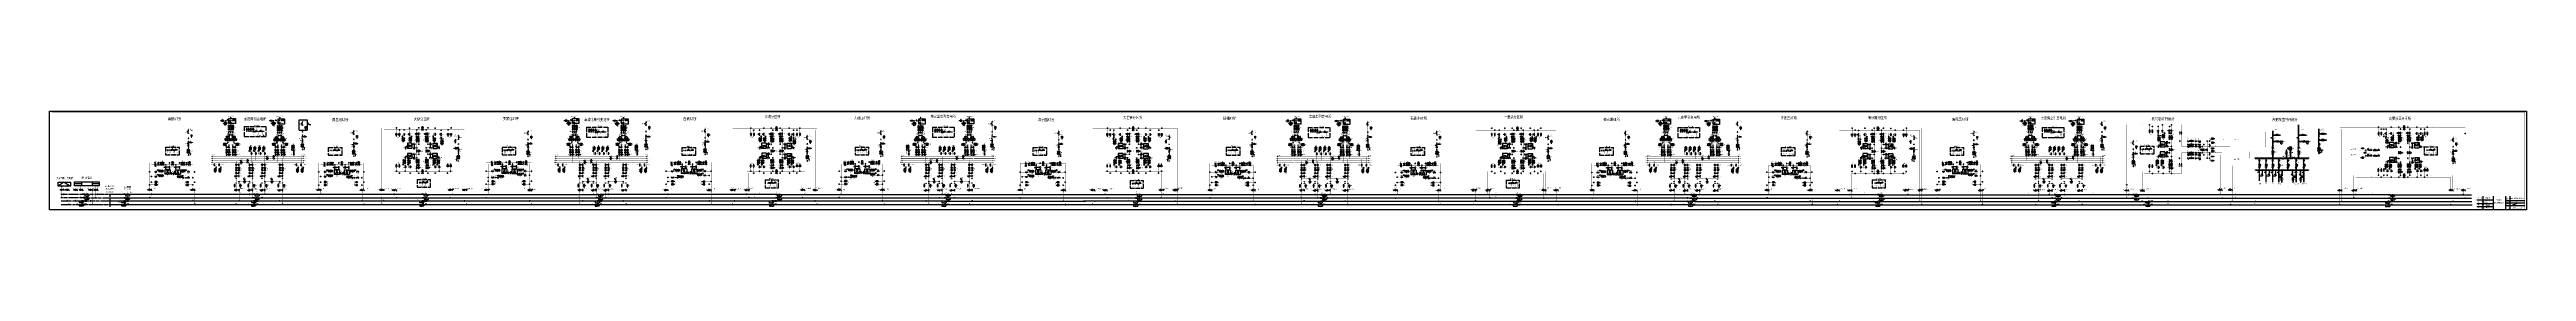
# Model space of a CAD drawing. Header units: millimetres. Extents: x 10667 to 23854, y -3427 to -2899.
import ezdxf
from ezdxf.enums import TextEntityAlignment as Align

# ---------------------------------------------------------------- set-up
doc = ezdxf.new("R2010")
doc.units = ezdxf.units.MM
doc.header["$LTSCALE"] = 10
for name, pattern in [('ACAD_ISO04W100', [30, 24, -3, 0, -3]), ('CENTER', [2, 1.25, -0.25, 0.25, -0.25]), ('DASHED', [11, 5, 0.5, 5, 0.5]), ('DASHED2', [0.375, 0.25, -0.125]), ('HIDDEN', [0.375, 0.25, -0.125]), ('XX', [6, 2, -2, 2])]:
    doc.linetypes.add(name, pattern=pattern)
for name, color, linetype in [('2', 2, 'Continuous'), ('3', 3, 'Continuous'), ('4', 1, 'Continuous'), ('BBLOCK', 2, 'DASHED'), ('BLOCK', 3, 'Continuous'), ('BOX', 7, 'Continuous'), ('DASHED', 6, 'Continuous'), ('DLINE', 1, 'Continuous'), ('LINE', 7, 'Continuous'), ('PLINE', 1, 'Continuous'), ('TAB', 7, 'Continuous'), ('TEXT', 2, 'Continuous'), ('设    备', 3, 'Continuous'), ('设备编号', 2, 'Continuous'), ('连 接 线', 1, 'Continuous'), ('隧道', 7, 'Continuous')]:
    doc.layers.add(name, color=color, linetype=linetype)
doc.layers.add('5', color=5, linetype='Continuous', lineweight=50)
doc.layers.add('JC-绝缘', color=3, linetype='Continuous', lineweight=13)
doc.styles.add('HZ', font='SimSun.ttf', dxfattribs={"width": 0.7})
doc.styles.add('ITALIC', font='NSimSun.ttf', dxfattribs={"width": 0.7})
doc.styles.add('JH1', font='NSimSun.ttf', dxfattribs={"width": 0.8})
doc.styles.add('ROMNAS', font='NSimSun.ttf', dxfattribs={"width": 0.7})

# ---------------------------------------------------------------- blocks, each defined once
blk = doc.blocks.new('$SGK1')
at = {"layer": 'BLOCK'}
for p, q in [((-3, 0), (0, -8)), ((-1.5, 0), (1.5, 0))]:
    blk.add_line(p, q, dxfattribs=at)
at = {"layer": 'TEXT', "color": 3}
for p, q in [((-3.5, -1.5), (-3.5, -5.5)), ((-1.6875, -3.5), (-3.5, -3.5))]:
    blk.add_line(p, q, dxfattribs=at)
blk = doc.blocks.new('$JT')
at = {"color": 3}
blk.add_lwpolyline([(0, 0, 1.8, 0, 0), (0, 5, 0, 0, 0)], format="xyseb", dxfattribs=at)
blk = doc.blocks.new('$LH')
at = {"color": 3}
for p, q in [((4, 1), (3, -1)), ((5, 1), (4, -1)), ((3, 0), (5, 0))]:
    blk.add_line(p, q, dxfattribs=at)
blk.add_circle((0, 0), 2.5, dxfattribs=at)
blk = doc.blocks.new('$BLQ')
at = {"color": 3}
for p, q in [((-3, -10), (-3, 0)), ((-3, 0), (2, 0)), ((2, -10), (-3, -10)), ((-3, -13), (2, -13)), ((-1, -14), (1, -14)), ((-1, -15), (0, -15)), ((2, 0), (2, -10))]:
    blk.add_line(p, q, dxfattribs=at)
at = {"layer": 'BLOCK', "color": 3}
for p, q in [((1, -3), (-1, -3)), ((-1, -3), (0, -6)), ((0, -6), (1, -3))]:
    blk.add_line(p, q, dxfattribs=at)
at = {"layer": 'PLINE', "color": 3, "const_width": 0.6}
for points in [[(0, -3), (0, 0)], [(0, -10), (0, -13)]]:
    blk.add_lwpolyline(points, dxfattribs=at)
blk = doc.blocks.new('$110DLQ')
at = {"layer": 'BLOCK', "color": 3}
for p, q in [((-4, 1), (0, -8)), ((1.25, 1.25), (-1.25, -1.25)), ((-1.25, 1.25), (1.25, -1.25))]:
    blk.add_line(p, q, dxfattribs=at)
blk = doc.blocks.new('$3XB')
at = {"layer": 'BLOCK'}
for p, q in [((1.5, 3.5), (-1.5, 0.5)), ((1.5, 1.5), (-1.5, -1.5)), ((1.5, -0.5), (-1.5, -3.5))]:
    blk.add_line(p, q, dxfattribs=at)
blk = doc.blocks.new('$LH_11')
at = {"color": 3}
for p, q in [((4, -3), (3, -6)), ((3, -5), (5, -5)), ((5, -3), (4, -6))]:
    blk.add_line(p, q, dxfattribs=at)
at = {"color": 3, "const_width": 0.5}
blk.add_lwpolyline([(0, 0), (0, -9)], dxfattribs=at)
at = {"color": 3}
blk.add_circle((0, -5), 2.5, dxfattribs=at)
at = {"color": 4}
for p in [(0, 0), (0, -9)]:
    blk.add_point(p, dxfattribs=at)
blk = doc.blocks.new('LH_11')
blk.add_blockref('$LH_11', (0, 0))
blk = doc.blocks.new('$RDQX')
for p, q in [((-1, 2), (1, 2)), ((-1, -2), (-1, 2)), ((1, 2), (1, -2)), ((1, -2), (-1, -2))]:
    blk.add_line(p, q)
at = {"layer": 'DLINE', "const_width": 0.6}
blk.add_lwpolyline([(0, 2), (0, -2)], dxfattribs=at)
at = {"layer": 'DLINE'}
for p in [(0, 2), (0, -2)]:
    blk.add_point(p, dxfattribs=at)
at = {"style": 'HZ', "width": 0.76}
blk.add_attdef('序号', (2, -3), '', height=4, dxfattribs=at)
at = {"style": 'HZ', "width": 0.76, "flags": 1}
for tag, p in [('符号', (2, -7)), ('名称', (2, -11)), ('型号', (2, -16)), ('规格', (2, -20)), ('单位', (2, -24)), ('数量', (2, -29))]:
    blk.add_attdef(tag, p, '', height=4, dxfattribs=at)
blk = doc.blocks.new('$$LHX')
for p, q in [((4, 1), (3, -1)), ((4, 1), (4, -1)), ((3, 0), (5, 0))]:
    blk.add_line(p, q)
blk.add_circle((0, 0), 2.5)
blk = doc.blocks.new('$$POINT', base_point=(176.4, 371.4))
blk.add_point((176.4, 371.4))
blk = doc.blocks.new('$$DD', base_point=(182, 368))
at = {"layer": 'BLOCK', "color": 2}
blk.add_circle((182, 368), 0.971, dxfattribs=at)
at = {"xscale": 1.428571, "yscale": 1.428571, "zscale": 1.428571}
for rotation in [270, 180, 90]:
    blk.add_blockref('$$POINT', (182, 368), dxfattribs=dict(at, rotation=rotation))
blk.add_blockref('$$POINT', (182, 368), dxfattribs=at)
blk = doc.blocks.new('$BLQX')
for p, q in [((-3, -10), (-3, 0)), ((-3, 0), (2, 0)), ((2, 0), (2, -10)), ((2, -10), (-3, -10)), ((-3, -12), (2, -12)), ((0, -6), (-1, -2)), ((-1, -3), (1, -3)), ((-1, -14), (1, -14)), ((0, -6), (1, -2)), ((0, -14), (0, -14))]:
    blk.add_line(p, q)
at = {"layer": 'DLINE', "const_width": 0.6}
for points in [[(0, -3), (0, 0)], [(0, -10), (0, -12)]]:
    blk.add_lwpolyline(points, dxfattribs=at)
at = {"style": 'HZ', "width": 0.76}
blk.add_attdef('序号', (4, -10), '', height=4, dxfattribs=at)
at = {"style": 'HZ', "width": 0.76, "flags": 1}
for tag, p in [('符号', (4, -15)), ('名称', (4, -19)), ('型号', (4, -23)), ('规格', (4, -28)), ('单位', (4, -32)), ('数量', (4, -37))]:
    blk.add_attdef(tag, p, '', height=4, dxfattribs=at)
blk = doc.blocks.new('$ZOBYQX')
blk.add_circle((0, 0), 5)
blk.add_arc((-1, 1), 6, 350.5377, 99.4623)
for p in [(-2, 7), (0, -5)]:
    blk.add_point(p)
at = {"style": 'HZ', "width": 0.76}
blk.add_attdef('序号', (5, -2), '', height=4, dxfattribs=at)
at = {"style": 'HZ', "width": 0.76, "flags": 1}
for tag, p in [('符号', (5, -7)), ('名称', (5, -11)), ('型号', (5, -15)), ('规格', (5, -20)), ('单位', (5, -24)), ('数量', (5, -29))]:
    blk.add_attdef(tag, p, '', height=4, dxfattribs=at)
blk = doc.blocks.new('$55DGKXX')
for p, q in [((-2, -4), (-5, 4)), ((-4, 0), (6, 0)), ((8, -4), (5, 4)), ((8, 0), (6, 0)), ((-4, -4), (-6, -4)), ((6, -4), (4, -4))]:
    blk.add_line(p, q)
blk.add_circle((11, 0), 2.5)
for p in [(-5, 4), (5, 4), (-5, -4), (5, -4)]:
    blk.add_point(p)
at = {"style": 'HZ', "width": 0.76}
blk.add_attdef('序号', (-10, -4), '', height=4, dxfattribs=at)
at = {"style": 'HZ', "width": 0.76, "flags": 1}
for tag, p in [('符号', (-10, -8)), ('名称', (-10, -13)), ('型号', (-10, -17)), ('规格', (-10, -21)), ('单位', (-10, -26)), ('数量', (-10, -30))]:
    blk.add_attdef(tag, p, '', height=4, dxfattribs=at)
at = {"layer": 'TEXT', "style": 'HZ', "width": 0.76}
blk.add_text('M', height=2.5, dxfattribs=at).set_placement((10, -1))

msp = doc.modelspace()

# ---------------------------------------------------------------- linework, layer by layer
for p, q in [((12556, -3020), (12553, -3020)), ((12555, -3027), (12558, -3020)), ((12556, -3023), (12559, -3023)), ((12559, -3025), (12559, -3021)), ((12578, -3025), (12578, -3021)), ((12581, -3023), (12578, -3023)), ((12583, -3027), (12580, -3019)), ((12581, -3019), (12584, -3019)), ((12618, -3021), (12620, -3021)), ((12622, -3040), (12618, -3031)), ((12619, -3017), (12622, -3024)), ((12620, -3017), (12623, -3017)), ((12630, -3021), (12620, -3021)), ((12620, -3031), (12623, -3034)), ((12623, -3031), (12620, -3034)), ((12632, -3040), (12628, -3031)), ((12629, -3017), (12632, -3024)), ((12630, -3017), (12633, -3017)), ((12633, -3031), (12630, -3034)), ((12630, -3031), (12633, -3034)), ((12671, -3040), (12667, -3032)), ((12668, -3017), (12671, -3025)), ((12668, -3021), (12670, -3021)), ((12670, -3017), (12672, -3017)), ((12680, -3021), (12670, -3021)), ((12670, -3032), (12672, -3034)), ((12672, -3032), (12670, -3034)), ((12681, -3040), (12677, -3032)), ((12678, -3017), (12681, -3025)), ((12680, -3017), (12682, -3017)), ((12682, -3032), (12680, -3034)), ((12680, -3032), (12682, -3034)), ((12721, -3019), (12718, -3019)), ((12719, -3027), (12722, -3019)), ((12721, -3023), (12724, -3023)), ((12724, -3025), (12724, -3021)), ((12747, -3025), (12747, -3021)), ((12750, -3023), (12747, -3023)), ((12751, -3027), (12748, -3019)), ((12750, -3019), (12752, -3019)), ((14441, -3025), (14441, -3021)), ((14444, -3023), (14441, -3023)), ((14446, -3027), (14443, -3019)), ((14444, -3019), (14447, -3019)), ((14465, -3025), (14465, -3021)), ((14468, -3023), (14465, -3023)), ((14469, -3027), (14466, -3019)), ((14468, -3019), (14470, -3019)), ((14504, -3021), (14506, -3021)), ((14508, -3040), (14504, -3031)), ((14505, -3017), (14508, -3025)), ((14516, -3021), (14506, -3021)), ((14507, -3017), (14509, -3017)), ((14509, -3031), (14507, -3034)), ((14507, -3031), (14509, -3034)), ((14518, -3040), (14514, -3031)), ((14515, -3017), (14518, -3025)), ((14517, -3017), (14519, -3017)), ((14517, -3031), (14519, -3034)), ((14519, -3031), (14517, -3034)), ((14553, -3021), (14555, -3021)), ((14557, -3040), (14553, -3031)), ((14554, -3017), (14557, -3025)), ((14565, -3021), (14555, -3021)), ((14556, -3017), (14558, -3017)), ((14556, -3031), (14558, -3034)), ((14558, -3031), (14556, -3034)), ((14567, -3040), (14563, -3031)), ((14564, -3017), (14567, -3025)), ((14566, -3017), (14568, -3017)), ((14568, -3031), (14566, -3034)), ((14566, -3031), (14568, -3034)), ((14601, -3025), (14601, -3021)), ((14604, -3023), (14601, -3023)), ((14605, -3027), (14602, -3019)), ((14604, -3019), (14606, -3019)), ((14623, -3025), (14623, -3021)), ((14626, -3023), (14623, -3023)), ((14628, -3027), (14625, -3019)), ((14626, -3019), (14629, -3019)), ((16328, -3026), (16328, -3022)), ((16331, -3024), (16328, -3024)), ((16333, -3028), (16330, -3020)), ((16331, -3020), (16334, -3020)), ((16363, -3026), (16363, -3022)), ((16366, -3024), (16363, -3024)), ((16367, -3027), (16364, -3020)), ((16366, -3020), (16368, -3020)), ((16406, -3041), (16402, -3032)), ((16403, -3018), (16406, -3025)), ((16403, -3021), (16405, -3021)), ((16405, -3018), (16407, -3018)), ((16415, -3021), (16405, -3021)), ((16405, -3032), (16407, -3034)), ((16407, -3032), (16405, -3034)), ((16416, -3041), (16412, -3032)), ((16413, -3018), (16416, -3025)), ((16415, -3018), (16417, -3018)), ((16417, -3032), (16415, -3034)), ((16415, -3032), (16417, -3034)), ((16452, -3018), (16455, -3025)), ((16452, -3022), (16454, -3022)), ((16455, -3041), (16452, -3032)), ((16454, -3018), (16457, -3018)), ((16464, -3022), (16454, -3022)), ((16454, -3032), (16457, -3035)), ((16457, -3032), (16454, -3035)), ((16462, -3018), (16465, -3025)), ((16465, -3041), (16462, -3032)), ((16464, -3018), (16467, -3018)), ((16467, -3032), (16464, -3035)), ((16464, -3032), (16467, -3035)), ((16505, -3020), (16503, -3020)), ((16504, -3028), (16507, -3020)), ((16505, -3024), (16508, -3024)), ((16508, -3026), (16508, -3022)), ((16528, -3020), (16526, -3020)), ((16527, -3028), (16530, -3020)), ((16529, -3024), (16531, -3024)), ((16531, -3026), (16531, -3022)), ((18379, -3026), (18379, -3022)), ((18382, -3024), (18379, -3024)), ((18384, -3028), (18381, -3020)), ((18382, -3020), (18385, -3020)), ((18410, -3026), (18410, -3022)), ((18413, -3024), (18410, -3024)), ((18414, -3028), (18411, -3020)), ((18413, -3020), (18415, -3020)), ((18449, -3022), (18451, -3022)), ((18453, -3041), (18449, -3032)), ((18450, -3018), (18453, -3026)), ((18461, -3022), (18451, -3022)), ((18452, -3018), (18454, -3018)), ((18454, -3032), (18452, -3035)), ((18452, -3032), (18454, -3035)), ((18463, -3041), (18459, -3032)), ((18460, -3018), (18463, -3026)), ((18462, -3018), (18464, -3018)), ((18462, -3032), (18464, -3035)), ((18464, -3032), (18462, -3035)), ((18498, -3022), (18500, -3022)), ((18502, -3041), (18498, -3032)), ((18499, -3018), (18502, -3026)), ((18510, -3022), (18500, -3022)), ((18501, -3018), (18503, -3018)), ((18501, -3032), (18503, -3035)), ((18503, -3032), (18501, -3035)), ((18512, -3041), (18508, -3032)), ((18509, -3018), (18512, -3026)), ((18511, -3018), (18513, -3018)), ((18513, -3032), (18511, -3035)), ((18511, -3032), (18513, -3035)), ((18546, -3026), (18546, -3022)), ((18549, -3024), (18546, -3024)), ((18550, -3028), (18547, -3020)), ((18549, -3020), (18552, -3020)), ((18567, -3026), (18567, -3022)), ((18570, -3024), (18567, -3024)), ((18571, -3028), (18568, -3020)), ((18570, -3020), (18572, -3020)), ((20293, -3027), (20293, -3023)), ((20296, -3025), (20293, -3025)), ((20298, -3029), (20295, -3021)), ((20296, -3021), (20299, -3021)), ((20328, -3027), (20328, -3023)), ((20331, -3025), (20328, -3025)), ((20332, -3029), (20329, -3021)), ((20331, -3021), (20333, -3021)), ((20368, -3019), (20371, -3026)), ((20368, -3023), (20370, -3023)), ((20370, -3019), (20372, -3019)), ((20380, -3023), (20370, -3023)), ((20378, -3019), (20381, -3026)), ((20380, -3019), (20382, -3019)), ((20417, -3019), (20420, -3027)), ((20417, -3023), (20419, -3023)), ((20419, -3019), (20422, -3019)), ((20429, -3023), (20419, -3023)), ((20427, -3019), (20430, -3027)), ((20429, -3019), (20432, -3019)), ((20470, -3021), (20468, -3021)), ((20469, -3029), (20472, -3021)), ((20470, -3025), (20473, -3025)), ((20473, -3027), (20473, -3023)), ((20493, -3022), (20491, -3022)), ((20492, -3029), (20495, -3022)), ((20494, -3025), (20496, -3025)), ((20496, -3027), (20496, -3023)), ((21889, -3007), (21889, -3003)), ((21892, -3005), (21889, -3005)), ((21893, -3009), (21890, -3002)), ((21892, -3002), (21894, -3002)), ((21912, -3007), (21912, -3003)), ((21915, -3005), (21912, -3005)), ((21916, -3009), (21913, -3002)), ((21915, -3002), (21918, -3002)), ((21954, -3023), (21950, -3014)), ((21951, -3000), (21954, -3007)), ((21951, -3003), (21953, -3003)), ((21953, -3000), (21955, -3000)), ((21963, -3003), (21953, -3003)), ((21955, -3014), (21953, -3016)), ((21953, -3014), (21955, -3016)), ((21964, -3023), (21960, -3014)), ((21961, -3000), (21964, -3007)), ((21963, -3000), (21965, -3000)), ((21963, -3014), (21965, -3016)), ((21965, -3014), (21963, -3016)), ((22532, -3025), (22518, -3025)), ((22518, -3025), (22518, -3030)), ((22532, -3030), (22518, -3030)), ((22532, -3025), (22532, -3030)), ((22540, -3025), (22540, -3030)), ((22541, -3026), (22541, -3030)), ((22543, -3026), (22543, -3029)), ((22672, -3025), (22658, -3025)), ((22658, -3025), (22658, -3030)), ((22672, -3030), (22658, -3030)), ((22672, -3025), (22672, -3030)), ((22680, -3025), (22680, -3030)), ((22681, -3026), (22681, -3030)), ((22683, -3026), (22683, -3029)), ((22746, -3012), (22748, -3011)), ((22746, -3012), (22748, -3016)), ((22752, -3032), (22746, -3032)), ((22746, -3032), (22749, -3037)), ((22747, -3010), (22749, -3017)), ((22748, -3004), (22751, -3002)), ((22748, -3005), (22751, -3003)), ((22748, -3006), (22751, -3004)), ((22748, -3009), (22751, -3009)), ((22748, -3011), (22750, -3015)), ((22748, -3016), (22750, -3015)), ((22752, -3032), (22749, -3037)), ((22777, -3018), (22762, -3018)), ((22762, -3018), (22762, -3024)), ((22777, -3024), (22762, -3024)), ((22777, -3018), (22777, -3024)), ((22785, -3018), (22785, -3024)), ((22786, -3019), (22786, -3023)), ((22787, -3020), (22787, -3022)), ((23102, -3020), (23102, -3016)), ((23105, -3018), (23102, -3018)), ((23107, -3022), (23104, -3015)), ((23105, -3015), (23108, -3015)), ((23129, -3020), (23129, -3016)), ((23132, -3018), (23129, -3018)), ((23134, -3022), (23131, -3015)), ((23132, -3015), (23135, -3015)), ((23170, -3016), (23172, -3016)), ((23174, -3036), (23170, -3027)), ((23171, -3013), (23174, -3020)), ((23172, -3013), (23175, -3013)), ((23182, -3016), (23172, -3016)), ((23172, -3027), (23175, -3029)), ((23175, -3027), (23172, -3029)), ((23184, -3036), (23180, -3027)), ((23181, -3013), (23184, -3020)), ((23182, -3013), (23185, -3013)), ((23185, -3027), (23182, -3029)), ((23182, -3027), (23185, -3029)), ((23219, -3016), (23221, -3016)), ((23223, -3036), (23219, -3027)), ((23220, -3013), (23223, -3020)), ((23221, -3013), (23224, -3013)), ((23231, -3016), (23221, -3016)), ((23224, -3027), (23221, -3029)), ((23221, -3027), (23224, -3029)), ((23233, -3036), (23229, -3027)), ((23230, -3013), (23233, -3020)), ((23231, -3013), (23234, -3013)), ((23231, -3027), (23234, -3029)), ((23234, -3027), (23231, -3029)), ((23267, -3020), (23267, -3016)), ((23270, -3018), (23267, -3018)), ((23271, -3022), (23268, -3015)), ((23270, -3015), (23273, -3015)), ((23288, -3020), (23288, -3016)), ((23291, -3018), (23288, -3018)), ((23292, -3022), (23289, -3015)), ((23291, -3015), (23294, -3015)), ((11402, -3076), (11402, -3072)), ((11404, -3074), (11402, -3074)), ((11406, -3077), (11403, -3070)), ((11405, -3070), (11407, -3070)), ((12282, -3081), (12282, -3077)), ((12285, -3079), (12282, -3079)), ((12286, -3083), (12283, -3075)), ((12285, -3075), (12288, -3075)), ((12559, -3151), (12564, -3151)), ((12560, -3099), (12565, -3099)), ((12561, -3152), (12563, -3152)), ((12561, -3153), (12562, -3153)), ((12562, -3100), (12564, -3100)), ((12562, -3101), (12563, -3101)), ((12592, -3081), (12590, -3081)), ((12590, -3082), (12592, -3082)), ((12592, -3135), (12590, -3135)), ((12590, -3136), (12592, -3136)), ((12591, -3083), (12591, -3081)), ((12591, -3137), (12591, -3134)), ((12713, -3088), (12711, -3088)), ((12711, -3089), (12713, -3089)), ((12713, -3142), (12711, -3142)), ((12711, -3143), (12713, -3143)), ((12712, -3087), (12712, -3090)), ((12712, -3141), (12712, -3144)), ((12742, -3152), (12737, -3152)), ((12743, -3099), (12738, -3099)), ((12741, -3153), (12739, -3153)), ((12740, -3154), (12739, -3154)), ((12742, -3100), (12740, -3100)), ((12741, -3101), (12740, -3101)), ((12844, -3100), (12842, -3100)), ((12843, -3108), (12846, -3100)), ((12845, -3104), (12847, -3104)), ((12847, -3106), (12847, -3102)), ((13210, -3083), (13210, -3079)), ((13213, -3081), (13210, -3081)), ((13214, -3084), (13211, -3077)), ((13213, -3077), (13216, -3077)), ((14153, -3072), (14153, -3068)), ((14156, -3070), (14153, -3070)), ((14157, -3073), (14154, -3066)), ((14156, -3066), (14158, -3066)), ((14446, -3099), (14451, -3099)), ((14447, -3100), (14449, -3100)), ((14447, -3152), (14452, -3152)), ((14448, -3101), (14449, -3101)), ((14448, -3153), (14450, -3153)), ((14449, -3154), (14450, -3154)), ((14476, -3088), (14478, -3088)), ((14478, -3089), (14476, -3089)), ((14476, -3142), (14478, -3142)), ((14478, -3143), (14476, -3143)), ((14477, -3087), (14477, -3090)), ((14477, -3141), (14477, -3144)), ((14597, -3081), (14599, -3081)), ((14599, -3082), (14597, -3082)), ((14597, -3135), (14599, -3135)), ((14599, -3136), (14597, -3136)), ((14598, -3084), (14598, -3081)), ((14598, -3137), (14598, -3135)), ((14629, -3099), (14624, -3099)), ((14627, -3100), (14625, -3100)), ((14630, -3152), (14625, -3152)), ((14627, -3101), (14626, -3101)), ((14628, -3153), (14626, -3153)), ((14628, -3154), (14627, -3154)), ((14696, -3106), (14696, -3102)), ((14699, -3104), (14696, -3104)), ((14701, -3108), (14698, -3101)), ((14699, -3101), (14702, -3101)), ((15089, -3082), (15089, -3078)), ((15091, -3080), (15089, -3080)), ((15093, -3084), (15090, -3076)), ((15092, -3076), (15094, -3076)), ((16036, -3083), (16036, -3079)), ((16038, -3081), (16036, -3081)), ((16040, -3085), (16037, -3078)), ((16039, -3078), (16041, -3078)), ((16343, -3152), (16348, -3152)), ((16344, -3099), (16349, -3099)), ((16345, -3153), (16347, -3153)), ((16345, -3154), (16346, -3154)), ((16346, -3100), (16348, -3100)), ((16346, -3101), (16347, -3101)), ((16376, -3082), (16374, -3082)), ((16374, -3083), (16376, -3083)), ((16376, -3136), (16374, -3136)), ((16374, -3137), (16376, -3137)), ((16375, -3084), (16375, -3081)), ((16375, -3138), (16375, -3135)), ((16497, -3089), (16495, -3089)), ((16495, -3090), (16497, -3090)), ((16497, -3143), (16495, -3143)), ((16495, -3144), (16497, -3144)), ((16496, -3088), (16496, -3090)), ((16496, -3142), (16496, -3144)), ((16526, -3152), (16521, -3152)), ((16527, -3099), (16522, -3099)), ((16525, -3153), (16523, -3153)), ((16524, -3154), (16523, -3154)), ((16526, -3100), (16524, -3100)), ((16525, -3101), (16524, -3101)), ((16629, -3101), (16626, -3101)), ((16628, -3109), (16631, -3101)), ((16629, -3105), (16632, -3105)), ((16632, -3107), (16632, -3103)), ((17064, -3083), (17064, -3079)), ((17067, -3081), (17064, -3081)), ((17069, -3084), (17066, -3077)), ((17067, -3077), (17070, -3077)), ((18048, -3084), (18048, -3080)), ((18051, -3082), (18048, -3082)), ((18053, -3086), (18050, -3078)), ((18051, -3078), (18054, -3078)), ((18391, -3100), (18396, -3100)), ((18392, -3101), (18394, -3101)), ((18392, -3153), (18397, -3153)), ((18393, -3102), (18394, -3102)), ((18393, -3154), (18395, -3154)), ((18394, -3155), (18395, -3155)), ((18421, -3089), (18423, -3089)), ((18423, -3090), (18421, -3090)), ((18421, -3143), (18423, -3143)), ((18423, -3144), (18421, -3144)), ((18422, -3088), (18422, -3091)), ((18422, -3142), (18422, -3145)), ((18542, -3082), (18544, -3082)), ((18544, -3083), (18542, -3083)), ((18542, -3136), (18544, -3136)), ((18544, -3137), (18542, -3137)), ((18543, -3084), (18543, -3082)), ((18543, -3138), (18543, -3136)), ((18574, -3100), (18569, -3100)), ((18572, -3101), (18570, -3101)), ((18575, -3152), (18570, -3152)), ((18572, -3102), (18571, -3102)), ((18573, -3153), (18571, -3153)), ((18573, -3154), (18572, -3154)), ((18641, -3107), (18641, -3103)), ((18644, -3105), (18641, -3105)), ((18646, -3109), (18643, -3102)), ((18644, -3102), (18647, -3102)), ((19053, -3084), (19053, -3080)), ((19056, -3082), (19053, -3082)), ((19057, -3085), (19054, -3078)), ((19056, -3078), (19058, -3078)), ((20020, -3084), (20020, -3080)), ((20022, -3082), (20020, -3082)), ((20024, -3086), (20021, -3078)), ((20023, -3078), (20025, -3078)), ((20309, -3153), (20314, -3153)), ((20310, -3101), (20315, -3101)), ((20310, -3154), (20312, -3154)), ((20311, -3102), (20313, -3102)), ((20311, -3155), (20312, -3155)), ((20312, -3103), (20313, -3103)), ((20341, -3083), (20339, -3083)), ((20339, -3084), (20341, -3084)), ((20341, -3137), (20339, -3137)), ((20339, -3138), (20341, -3138)), ((20340, -3085), (20340, -3083)), ((20340, -3139), (20340, -3136)), ((20371, -3042), (20367, -3033)), ((20370, -3033), (20372, -3036)), ((20372, -3033), (20370, -3036)), ((20381, -3042), (20377, -3033)), ((20382, -3033), (20380, -3036)), ((20380, -3033), (20382, -3036)), ((20420, -3042), (20417, -3033)), ((20419, -3033), (20422, -3036)), ((20422, -3033), (20419, -3036)), ((20430, -3042), (20427, -3033)), ((20432, -3033), (20429, -3036)), ((20429, -3033), (20432, -3036)), ((20462, -3090), (20460, -3090)), ((20460, -3091), (20462, -3091)), ((20462, -3144), (20460, -3144)), ((20460, -3145), (20462, -3145)), ((20461, -3089), (20461, -3091)), ((20461, -3143), (20461, -3145)), ((20492, -3153), (20487, -3153)), ((20493, -3101), (20488, -3101)), ((20490, -3154), (20488, -3154)), ((20491, -3102), (20489, -3102)), ((20490, -3155), (20489, -3155)), ((20491, -3103), (20490, -3103)), ((20594, -3102), (20591, -3102)), ((20593, -3110), (20596, -3102)), ((20594, -3106), (20597, -3106)), ((20597, -3108), (20597, -3104)), ((20908, -3085), (20908, -3081)), ((20911, -3083), (20908, -3083)), ((20912, -3087), (20909, -3079)), ((20911, -3079), (20914, -3079)), ((21757, -3135), (21757, -3131)), ((21759, -3133), (21757, -3133)), ((21761, -3137), (21758, -3129)), ((21760, -3129), (21762, -3129)), ((21892, -3091), (21897, -3091)), ((21892, -3145), (21897, -3145)), ((21893, -3092), (21895, -3092)), ((21893, -3146), (21895, -3146)), ((21894, -3093), (21895, -3093)), ((21894, -3147), (21895, -3147)), ((21922, -3081), (21924, -3081)), ((21924, -3082), (21922, -3082)), ((21922, -3135), (21924, -3135)), ((21924, -3136), (21922, -3136)), ((21923, -3080), (21923, -3082)), ((21923, -3133), (21923, -3136)), ((21954, -3160), (21958, -3169)), ((21964, -3160), (21968, -3169)), ((22051, -3060), (22051, -3058)), ((22051, -3062), (22059, -3059)), ((22051, -3079), (22051, -3077)), ((22051, -3081), (22059, -3078)), ((22051, -3089), (22051, -3087)), ((22051, -3091), (22059, -3088)), ((22051, -3123), (22051, -3120)), ((22051, -3125), (22059, -3122)), ((22051, -3133), (22051, -3130)), ((22051, -3135), (22059, -3132)), ((22051, -3152), (22051, -3150)), ((22051, -3154), (22059, -3151)), ((22090, -3058), (22093, -3060)), ((22090, -3060), (22093, -3058)), ((22099, -3059), (22090, -3063)), ((22090, -3079), (22093, -3077)), ((22090, -3077), (22093, -3079)), ((22099, -3078), (22090, -3082)), ((22090, -3087), (22093, -3089)), ((22090, -3089), (22093, -3087)), ((22099, -3088), (22090, -3092)), ((22090, -3120), (22093, -3123)), ((22090, -3123), (22093, -3120)), ((22099, -3122), (22090, -3125)), ((22090, -3133), (22093, -3130)), ((22090, -3130), (22093, -3133)), ((22099, -3132), (22090, -3135)), ((22090, -3152), (22093, -3150)), ((22090, -3150), (22093, -3152)), ((22099, -3151), (22090, -3155)), ((22110, -3060), (22110, -3058)), ((22110, -3062), (22117, -3059)), ((22110, -3079), (22110, -3077)), ((22110, -3081), (22117, -3078)), ((22110, -3089), (22110, -3087)), ((22110, -3091), (22117, -3088)), ((22110, -3123), (22110, -3120)), ((22110, -3125), (22117, -3122)), ((22110, -3133), (22110, -3130)), ((22110, -3135), (22117, -3132)), ((22110, -3152), (22110, -3150)), ((22110, -3154), (22117, -3151)), ((22114, -3062), (22114, -3060)), ((22114, -3079), (22114, -3089)), ((22114, -3091), (22114, -3089)), ((22114, -3123), (22114, -3133)), ((22114, -3135), (22114, -3133)), ((22114, -3154), (22114, -3152)), ((22124, -3102), (22127, -3109)), ((22124, -3105), (22126, -3105)), ((22126, -3102), (22129, -3102)), ((22136, -3105), (22126, -3105)), ((22134, -3102), (22137, -3109)), ((22136, -3102), (22139, -3102)), ((22150, -3105), (22152, -3105)), ((22151, -3102), (22154, -3109)), ((22153, -3102), (22155, -3102)), ((22409, -3152), (22409, -3149)), ((22409, -3149), (22555, -3149)), ((22409, -3152), (22555, -3152)), ((22501, -3042), (22498, -3042)), ((22503, -3089), (22499, -3093)), ((22503, -3092), (22499, -3096)), ((22503, -3131), (22499, -3127)), ((22503, -3133), (22499, -3129)), ((22500, -3039), (22503, -3046)), ((22503, -3107), (22500, -3100)), ((22504, -3097), (22501, -3100)), ((22501, -3097), (22504, -3100)), ((22502, -3039), (22504, -3039)), ((22503, -3089), (22507, -3093)), ((22503, -3092), (22507, -3096)), ((22503, -3131), (22507, -3127)), ((22503, -3133), (22507, -3129)), ((22506, -3114), (22511, -3114)), ((22506, -3122), (22511, -3122)), ((22508, -3116), (22509, -3112)), ((22508, -3123), (22509, -3120)), ((22509, -3116), (22510, -3112)), ((22509, -3123), (22510, -3120)), ((22511, -3064), (22511, -3061)), ((22518, -3062), (22511, -3065)), ((22524, -3065), (22524, -3060)), ((22534, -3060), (22524, -3060)), ((22534, -3065), (22524, -3065)), ((22536, -3159), (22532, -3163)), ((22536, -3162), (22532, -3165)), ((22534, -3065), (22534, -3060)), ((22536, -3159), (22540, -3163)), ((22536, -3162), (22540, -3165)), ((22542, -3062), (22546, -3062)), ((22554, -3062), (22551, -3062)), ((22551, -3076), (22551, -3070)), ((22553, -3075), (22553, -3071)), ((22554, -3074), (22554, -3072)), ((22565, -3149), (22556, -3153)), ((22556, -3156), (22565, -3152)), ((22565, -3149), (22607, -3149)), ((22565, -3152), (22607, -3152)), ((22573, -3108), (22578, -3108)), ((22573, -3116), (22573, -3130)), ((22573, -3116), (22578, -3116)), ((22573, -3130), (22578, -3130)), ((22574, -3105), (22577, -3105)), ((22574, -3106), (22578, -3106)), ((22577, -3140), (22574, -3140)), ((22576, -3133), (22578, -3140)), ((22578, -3116), (22578, -3130)), ((22584, -3159), (22580, -3163)), ((22584, -3162), (22580, -3165)), ((22582, -3096), (22586, -3096)), ((22582, -3097), (22587, -3097)), ((22583, -3094), (22585, -3094)), ((22584, -3159), (22588, -3163)), ((22584, -3162), (22588, -3165)), ((22599, -3116), (22594, -3116)), ((22594, -3116), (22594, -3126)), ((22599, -3126), (22594, -3126)), ((22598, -3140), (22595, -3140)), ((22597, -3090), (22597, -3096)), ((22597, -3108), (22597, -3102)), ((22597, -3133), (22599, -3140)), ((22599, -3116), (22599, -3126)), ((22617, -3146), (22607, -3149)), ((22607, -3152), (22617, -3148)), ((22617, -3149), (22693, -3149)), ((22617, -3152), (22693, -3152)), ((22628, -3159), (22624, -3163)), ((22628, -3162), (22624, -3165)), ((22628, -3159), (22632, -3163)), ((22628, -3162), (22632, -3165)), ((22640, -3042), (22636, -3042)), ((22641, -3089), (22637, -3093)), ((22641, -3092), (22637, -3096)), ((22641, -3131), (22637, -3127)), ((22641, -3133), (22637, -3129)), ((22638, -3039), (22641, -3046)), ((22641, -3107), (22638, -3100)), ((22640, -3038), (22642, -3038)), ((22640, -3097), (22642, -3100)), ((22642, -3097), (22640, -3100)), ((22641, -3089), (22645, -3093)), ((22641, -3092), (22645, -3096)), ((22641, -3131), (22645, -3127)), ((22641, -3133), (22645, -3129)), ((22644, -3114), (22649, -3114)), ((22644, -3122), (22649, -3122)), ((22646, -3116), (22647, -3112)), ((22646, -3123), (22647, -3120)), ((22647, -3116), (22648, -3112)), ((22647, -3123), (22648, -3120)), ((22649, -3064), (22649, -3061)), ((22657, -3062), (22650, -3065)), ((22663, -3065), (22663, -3060)), ((22673, -3060), (22663, -3060)), ((22673, -3065), (22663, -3065)), ((22669, -3159), (22665, -3163)), ((22669, -3162), (22665, -3165)), ((22669, -3159), (22673, -3163)), ((22669, -3162), (22673, -3165)), ((22673, -3065), (22673, -3060)), ((22690, -3076), (22690, -3070)), ((22691, -3075), (22691, -3071)), ((22692, -3074), (22692, -3072)), ((22745, -3058), (22749, -3069)), ((22746, -3051), (22749, -3047)), ((22752, -3051), (22746, -3051)), ((22749, -3098), (22746, -3096)), ((22749, -3108), (22746, -3106)), ((22746, -3123), (22749, -3127)), ((22752, -3123), (22746, -3123)), ((22747, -3071), (22747, -3082)), ((22752, -3071), (22747, -3071)), ((22752, -3082), (22747, -3082)), ((22748, -3057), (22751, -3057)), ((22752, -3051), (22749, -3047)), ((22749, -3098), (22753, -3096)), ((22749, -3098), (22749, -3101)), ((22749, -3108), (22753, -3106)), ((22749, -3108), (22749, -3112)), ((22749, -3108), (22753, -3108)), ((22752, -3123), (22749, -3127)), ((22752, -3071), (22752, -3082)), ((22768, -3108), (22756, -3108)), ((22762, -3051), (22762, -3057)), ((22777, -3051), (22762, -3051)), ((22777, -3057), (22762, -3057)), ((22768, -3110), (22768, -3105)), ((22769, -3109), (22769, -3106)), ((22770, -3109), (22770, -3106)), ((22777, -3051), (22777, -3057)), ((22785, -3051), (22785, -3057)), ((22786, -3052), (22786, -3056)), ((22787, -3053), (22787, -3055)), ((22994, -3121), (22996, -3121)), ((22995, -3118), (22998, -3125)), ((22997, -3118), (22999, -3118)), ((23015, -3105), (23007, -3108)), ((23015, -3134), (23007, -3137)), ((23011, -3104), (23011, -3106)), ((23011, -3134), (23011, -3136)), ((23015, -3106), (23015, -3109)), ((23015, -3136), (23015, -3138)), ((23021, -3108), (23030, -3104)), ((23021, -3137), (23030, -3133)), ((23030, -3109), (23028, -3106)), ((23030, -3106), (23028, -3109)), ((23030, -3136), (23028, -3138)), ((23030, -3138), (23028, -3136)), ((23069, -3105), (23062, -3108)), ((23069, -3134), (23062, -3137)), ((23069, -3106), (23069, -3109)), ((23069, -3136), (23069, -3138)), ((23111, -3094), (23116, -3094)), ((23113, -3095), (23115, -3095)), ((23113, -3096), (23114, -3096)), ((23142, -3083), (23142, -3085)), ((23142, -3084), (23144, -3084)), ((23144, -3085), (23142, -3085)), ((23142, -3163), (23142, -3166)), ((23142, -3164), (23144, -3164)), ((23263, -3077), (23265, -3077)), ((23265, -3078), (23263, -3078)), ((23263, -3157), (23265, -3157)), ((23265, -3158), (23263, -3158)), ((23264, -3079), (23264, -3077)), ((23264, -3159), (23264, -3157)), ((23294, -3094), (23289, -3094)), ((23293, -3095), (23291, -3095)), ((23292, -3096), (23291, -3096)), ((23460, -3120), (23460, -3116)), ((23462, -3118), (23460, -3118)), ((23464, -3121), (23461, -3114)), ((23463, -3114), (23465, -3114)), ((11227, -3177), (11227, -3175)), ((11227, -3179), (11234, -3176)), ((11227, -3187), (11227, -3185)), ((11227, -3189), (11234, -3186)), ((11229, -3225), (11229, -3222)), ((11236, -3224), (11229, -3227)), ((11229, -3250), (11229, -3247)), ((11236, -3249), (11229, -3252)), ((11230, -3177), (11230, -3187)), ((11230, -3189), (11230, -3187)), ((11234, -3228), (11230, -3228)), ((11234, -3253), (11230, -3253)), ((11232, -3225), (11232, -3228)), ((11232, -3250), (11232, -3253)), ((11241, -3177), (11243, -3175)), ((11241, -3175), (11243, -3177)), ((11250, -3176), (11241, -3180)), ((11241, -3185), (11243, -3187)), ((11241, -3187), (11243, -3185)), ((11250, -3186), (11241, -3190)), ((11297, -3217), (11299, -3217)), ((11298, -3218), (11298, -3216)), ((11299, -3216), (11299, -3218)), ((11319, -3236), (11314, -3236)), ((11317, -3237), (11315, -3237)), ((11317, -3238), (11316, -3238)), ((11326, -3173), (11318, -3176)), ((11326, -3183), (11318, -3186)), ((11322, -3172), (11322, -3174)), ((11322, -3184), (11322, -3174)), ((11325, -3236), (11330, -3236)), ((11326, -3175), (11326, -3177)), ((11326, -3185), (11326, -3187)), ((11327, -3237), (11329, -3237)), ((11327, -3238), (11328, -3238)), ((11351, -3217), (11353, -3217)), ((11352, -3218), (11352, -3216)), ((11353, -3216), (11353, -3218)), ((11392, -3176), (11401, -3172)), ((11392, -3186), (11401, -3182)), ((11401, -3175), (11399, -3177)), ((11401, -3177), (11399, -3175)), ((11401, -3187), (11399, -3185)), ((11401, -3185), (11399, -3187)), ((11402, -3224), (11410, -3221)), ((11402, -3255), (11410, -3252)), ((11404, -3219), (11408, -3219)), ((11404, -3250), (11408, -3250)), ((11406, -3222), (11406, -3219)), ((11406, -3253), (11406, -3250)), ((11415, -3173), (11407, -3176)), ((11415, -3183), (11407, -3186)), ((11410, -3222), (11410, -3225)), ((11410, -3256), (11410, -3253)), ((11411, -3172), (11411, -3174)), ((11411, -3184), (11411, -3174)), ((11415, -3175), (11415, -3177)), ((11415, -3185), (11415, -3187)), ((12128, -3177), (12128, -3175)), ((12128, -3179), (12135, -3176)), ((12128, -3187), (12128, -3185)), ((12128, -3189), (12135, -3186)), ((12130, -3225), (12130, -3223)), ((12137, -3224), (12130, -3227)), ((12130, -3250), (12130, -3248)), ((12137, -3249), (12130, -3252)), ((12131, -3178), (12131, -3188)), ((12131, -3190), (12131, -3188)), ((12135, -3228), (12131, -3228)), ((12135, -3253), (12131, -3253)), ((12133, -3226), (12133, -3228)), ((12133, -3251), (12133, -3253)), ((12142, -3177), (12144, -3175)), ((12142, -3175), (12144, -3177)), ((12151, -3176), (12142, -3180)), ((12142, -3185), (12144, -3187)), ((12142, -3187), (12144, -3185)), ((12151, -3186), (12142, -3190)), ((12198, -3217), (12200, -3217)), ((12199, -3218), (12199, -3216)), ((12200, -3216), (12200, -3218)), ((12220, -3236), (12215, -3236)), ((12218, -3237), (12216, -3237)), ((12218, -3238), (12217, -3238)), ((12227, -3173), (12219, -3176)), ((12227, -3183), (12219, -3186)), ((12223, -3173), (12223, -3175)), ((12223, -3185), (12223, -3175)), ((12226, -3236), (12231, -3236)), ((12227, -3175), (12227, -3177)), ((12227, -3185), (12227, -3187)), ((12227, -3237), (12229, -3237)), ((12228, -3238), (12229, -3238)), ((12252, -3217), (12254, -3217)), ((12253, -3218), (12253, -3216)), ((12254, -3216), (12254, -3218)), ((12293, -3176), (12302, -3172)), ((12293, -3186), (12302, -3182)), ((12302, -3175), (12300, -3177)), ((12302, -3177), (12300, -3175)), ((12302, -3187), (12300, -3185)), ((12302, -3185), (12300, -3187)), ((12303, -3224), (12311, -3221)), ((12303, -3255), (12311, -3252)), ((12305, -3220), (12309, -3220)), ((12305, -3251), (12309, -3251)), ((12307, -3223), (12307, -3220)), ((12307, -3254), (12307, -3251)), ((12316, -3173), (12308, -3176)), ((12316, -3183), (12308, -3186)), ((12311, -3223), (12311, -3225)), ((12311, -3256), (12311, -3254)), ((12312, -3173), (12312, -3175)), ((12312, -3185), (12312, -3175)), ((12316, -3175), (12316, -3177)), ((12316, -3185), (12316, -3187)), ((12559, -3200), (12562, -3200)), ((12562, -3200), (12559, -3200)), ((12560, -3192), (12563, -3200)), ((12562, -3196), (12565, -3196)), ((12565, -3194), (12565, -3198)), ((12585, -3200), (12588, -3200)), ((12588, -3200), (12585, -3200)), ((12586, -3193), (12589, -3200)), ((12588, -3196), (12591, -3196)), ((12591, -3194), (12591, -3198)), ((12623, -3191), (12620, -3189)), ((12620, -3191), (12623, -3189)), ((12621, -3183), (12625, -3191)), ((12630, -3191), (12633, -3189)), ((12633, -3191), (12630, -3189)), ((12631, -3183), (12635, -3191)), ((12672, -3191), (12670, -3189)), ((12670, -3191), (12672, -3189)), ((12671, -3183), (12675, -3191)), ((12680, -3191), (12682, -3189)), ((12682, -3191), (12680, -3189)), ((12681, -3183), (12685, -3191)), ((12719, -3200), (12721, -3200)), ((12721, -3200), (12719, -3200)), ((12720, -3193), (12723, -3200)), ((12722, -3196), (12724, -3196)), ((12724, -3194), (12724, -3198)), ((12740, -3200), (12742, -3200)), ((12742, -3200), (12740, -3200)), ((12741, -3193), (12744, -3200)), ((12743, -3196), (12745, -3196)), ((12745, -3194), (12745, -3198)), ((13020, -3173), (13020, -3170)), ((13020, -3175), (13027, -3172)), ((13020, -3183), (13020, -3180)), ((13020, -3185), (13027, -3182)), ((13022, -3221), (13022, -3218)), ((13029, -3220), (13022, -3223)), ((13022, -3254), (13022, -3252)), ((13029, -3253), (13022, -3256)), ((13023, -3173), (13023, -3183)), ((13023, -3185), (13023, -3183)), ((13027, -3224), (13023, -3224)), ((13027, -3257), (13023, -3257)), ((13025, -3221), (13025, -3224)), ((13025, -3254), (13025, -3257)), ((13034, -3170), (13037, -3173)), ((13034, -3173), (13037, -3170)), ((13043, -3172), (13034, -3175)), ((13034, -3183), (13037, -3180)), ((13034, -3180), (13037, -3183)), ((13043, -3182), (13034, -3185)), ((13090, -3213), (13092, -3213)), ((13091, -3214), (13091, -3212)), ((13092, -3212), (13092, -3214)), ((13112, -3232), (13107, -3232)), ((13110, -3233), (13108, -3233)), ((13110, -3234), (13109, -3234)), ((13119, -3169), (13111, -3172)), ((13119, -3179), (13111, -3182)), ((13115, -3168), (13115, -3170)), ((13115, -3180), (13115, -3170)), ((13118, -3232), (13123, -3232)), ((13119, -3170), (13119, -3173)), ((13119, -3180), (13119, -3183)), ((13120, -3233), (13122, -3233)), ((13120, -3234), (13121, -3234)), ((13144, -3213), (13146, -3213)), ((13145, -3214), (13145, -3212)), ((13146, -3212), (13146, -3214)), ((13185, -3172), (13194, -3168)), ((13185, -3182), (13194, -3178)), ((13194, -3173), (13192, -3170)), ((13194, -3170), (13192, -3173)), ((13194, -3180), (13192, -3183)), ((13194, -3183), (13192, -3180)), ((13195, -3220), (13203, -3217)), ((13195, -3242), (13203, -3239)), ((13197, -3215), (13201, -3215)), ((13197, -3238), (13201, -3238)), ((13199, -3218), (13199, -3215)), ((13199, -3241), (13199, -3238)), ((13208, -3169), (13200, -3172)), ((13208, -3179), (13200, -3182)), ((13203, -3218), (13203, -3221)), ((13203, -3241), (13203, -3243)), ((13204, -3168), (13204, -3170)), ((13204, -3180), (13204, -3170)), ((13208, -3170), (13208, -3173)), ((13208, -3180), (13208, -3183)), ((13976, -3174), (13976, -3171)), ((13976, -3176), (13984, -3173)), ((13976, -3184), (13976, -3181)), ((13976, -3186), (13984, -3183)), ((13978, -3222), (13978, -3219)), ((13986, -3220), (13978, -3223)), ((13978, -3255), (13978, -3252)), ((13986, -3254), (13978, -3257)), ((13980, -3174), (13980, -3184)), ((13980, -3186), (13980, -3184)), ((13984, -3225), (13980, -3225)), ((13984, -3258), (13980, -3258)), ((13982, -3222), (13982, -3225)), ((13982, -3255), (13982, -3258)), ((13991, -3171), (13993, -3174)), ((13991, -3174), (13993, -3171)), ((13999, -3173), (13991, -3176)), ((13991, -3184), (13993, -3181)), ((13991, -3181), (13993, -3184)), ((13999, -3183), (13991, -3186)), ((14046, -3214), (14049, -3214)), ((14047, -3215), (14047, -3213)), ((14048, -3213), (14048, -3215)), ((14068, -3233), (14063, -3233)), ((14067, -3234), (14065, -3234)), ((14066, -3235), (14065, -3235)), ((14075, -3170), (14068, -3173)), ((14075, -3180), (14068, -3183)), ((14072, -3169), (14072, -3171)), ((14072, -3181), (14072, -3171)), ((14075, -3171), (14075, -3174)), ((14075, -3181), (14075, -3184)), ((14075, -3233), (14080, -3233)), ((14076, -3234), (14078, -3234)), ((14077, -3235), (14078, -3235)), ((14100, -3214), (14103, -3214)), ((14101, -3215), (14101, -3213)), ((14102, -3213), (14102, -3215)), ((14142, -3173), (14151, -3169)), ((14142, -3183), (14151, -3179)), ((14151, -3174), (14148, -3171)), ((14151, -3171), (14148, -3174)), ((14151, -3181), (14148, -3184)), ((14151, -3184), (14148, -3181)), ((14152, -3220), (14159, -3217)), ((14152, -3243), (14159, -3240)), ((14154, -3216), (14158, -3216)), ((14154, -3239), (14158, -3239)), ((14156, -3219), (14156, -3216)), ((14156, -3241), (14156, -3239)), ((14164, -3170), (14157, -3173)), ((14164, -3180), (14157, -3183)), ((14159, -3219), (14159, -3222)), ((14159, -3242), (14159, -3244)), ((14161, -3169), (14161, -3171)), ((14161, -3181), (14161, -3171)), ((14164, -3171), (14164, -3174)), ((14164, -3181), (14164, -3184)), ((14449, -3200), (14446, -3200)), ((14447, -3193), (14450, -3200)), ((14449, -3197), (14452, -3197)), ((14452, -3195), (14452, -3199)), ((14470, -3200), (14467, -3200)), ((14469, -3193), (14472, -3200)), ((14470, -3197), (14473, -3197)), ((14473, -3195), (14473, -3199)), ((14507, -3192), (14509, -3189)), ((14509, -3192), (14507, -3189)), ((14508, -3183), (14512, -3192)), ((14519, -3192), (14517, -3189)), ((14517, -3192), (14519, -3189)), ((14518, -3183), (14522, -3192)), ((14558, -3192), (14556, -3189)), ((14556, -3192), (14558, -3189)), ((14557, -3183), (14561, -3192)), ((14566, -3192), (14568, -3189)), ((14568, -3192), (14566, -3189)), ((14567, -3183), (14571, -3192)), ((14608, -3200), (14605, -3200)), ((14607, -3193), (14610, -3200)), ((14608, -3197), (14611, -3197)), ((14611, -3195), (14611, -3199)), ((14628, -3200), (14626, -3200)), ((14627, -3193), (14630, -3200)), ((14628, -3197), (14631, -3197)), ((14631, -3195), (14631, -3199)), ((14898, -3172), (14898, -3170)), ((14898, -3174), (14906, -3171)), ((14898, -3182), (14898, -3180)), ((14898, -3184), (14906, -3181)), ((14900, -3220), (14900, -3218)), ((14908, -3219), (14900, -3222)), ((14900, -3253), (14900, -3251)), ((14908, -3252), (14900, -3255)), ((14902, -3173), (14902, -3183)), ((14902, -3185), (14902, -3183)), ((14906, -3223), (14902, -3223)), ((14906, -3256), (14902, -3256)), ((14904, -3220), (14904, -3223)), ((14904, -3254), (14904, -3256)), ((14912, -3170), (14915, -3172)), ((14912, -3172), (14915, -3170)), ((14921, -3171), (14912, -3175)), ((14912, -3182), (14915, -3180)), ((14912, -3180), (14915, -3182)), ((14921, -3181), (14912, -3185)), ((14968, -3212), (14971, -3212)), ((14969, -3213), (14969, -3211)), ((14970, -3211), (14970, -3213)), ((14990, -3231), (14985, -3231)), ((14989, -3232), (14987, -3232)), ((14988, -3233), (14987, -3233)), ((14997, -3168), (14990, -3171)), ((14997, -3178), (14990, -3181)), ((14993, -3168), (14993, -3170)), ((14993, -3180), (14993, -3170)), ((14997, -3170), (14997, -3172)), ((14997, -3180), (14997, -3182)), ((14997, -3231), (15002, -3231)), ((14998, -3232), (15000, -3232)), ((14999, -3233), (15000, -3233)), ((15022, -3212), (15025, -3212)), ((15023, -3213), (15023, -3211)), ((15024, -3211), (15024, -3213)), ((15064, -3171), (15073, -3167)), ((15064, -3181), (15073, -3177)), ((15073, -3172), (15070, -3170)), ((15073, -3170), (15070, -3172)), ((15073, -3180), (15070, -3182)), ((15073, -3182), (15070, -3180)), ((15074, -3219), (15081, -3216)), ((15074, -3241), (15081, -3238)), ((15076, -3215), (15080, -3215)), ((15076, -3237), (15080, -3237)), ((15078, -3217), (15078, -3215)), ((15078, -3240), (15078, -3237)), ((15086, -3168), (15079, -3171)), ((15086, -3178), (15079, -3181)), ((15081, -3218), (15081, -3220)), ((15081, -3240), (15081, -3243)), ((15083, -3168), (15083, -3170)), ((15083, -3180), (15083, -3170)), ((15086, -3170), (15086, -3172)), ((15086, -3180), (15086, -3182)), ((15862, -3178), (15862, -3176)), ((15862, -3180), (15869, -3177)), ((15862, -3188), (15862, -3186)), ((15862, -3190), (15869, -3187)), ((15864, -3226), (15864, -3224)), ((15871, -3225), (15864, -3228)), ((15864, -3251), (15864, -3249)), ((15871, -3250), (15864, -3253)), ((15865, -3179), (15865, -3189)), ((15865, -3191), (15865, -3189)), ((15869, -3229), (15865, -3229)), ((15869, -3254), (15865, -3254)), ((15867, -3226), (15867, -3229)), ((15867, -3252), (15867, -3254)), ((15876, -3178), (15878, -3176)), ((15876, -3176), (15878, -3178)), ((15885, -3177), (15876, -3181)), ((15876, -3186), (15878, -3188)), ((15876, -3188), (15878, -3186)), ((15885, -3187), (15876, -3191)), ((15932, -3218), (15934, -3218)), ((15933, -3219), (15933, -3217)), ((15934, -3217), (15934, -3219)), ((15954, -3237), (15949, -3237)), ((15952, -3238), (15950, -3238)), ((15952, -3239), (15951, -3239)), ((15961, -3174), (15953, -3177)), ((15961, -3184), (15953, -3187)), ((15957, -3174), (15957, -3176)), ((15957, -3186), (15957, -3176)), ((15960, -3237), (15965, -3237)), ((15961, -3176), (15961, -3178)), ((15961, -3186), (15961, -3188)), ((15962, -3238), (15964, -3238)), ((15962, -3239), (15963, -3239)), ((15986, -3218), (15988, -3218)), ((15987, -3219), (15987, -3217)), ((15988, -3217), (15988, -3219)), ((16027, -3177), (16036, -3173)), ((16027, -3187), (16036, -3183)), ((16036, -3176), (16034, -3178)), ((16036, -3178), (16034, -3176)), ((16036, -3188), (16034, -3186)), ((16036, -3186), (16034, -3188)), ((16037, -3225), (16045, -3222)), ((16037, -3256), (16045, -3253)), ((16039, -3221), (16043, -3221)), ((16039, -3252), (16043, -3252)), ((16041, -3223), (16041, -3221)), ((16041, -3255), (16041, -3252)), ((16050, -3174), (16042, -3177)), ((16050, -3184), (16042, -3187)), ((16045, -3224), (16045, -3226)), ((16045, -3257), (16045, -3255)), ((16046, -3174), (16046, -3176)), ((16046, -3186), (16046, -3176)), ((16050, -3176), (16050, -3178)), ((16050, -3186), (16050, -3188)), ((16343, -3201), (16346, -3201)), ((16346, -3201), (16343, -3201)), ((16345, -3193), (16348, -3201)), ((16346, -3197), (16349, -3197)), ((16349, -3195), (16349, -3199)), ((16370, -3201), (16372, -3201)), ((16372, -3201), (16370, -3201)), ((16371, -3193), (16374, -3201)), ((16372, -3197), (16375, -3197)), ((16375, -3195), (16375, -3199)), ((16407, -3192), (16405, -3190)), ((16405, -3192), (16407, -3190)), ((16406, -3183), (16410, -3192)), ((16415, -3192), (16417, -3190)), ((16417, -3192), (16415, -3190)), ((16416, -3183), (16420, -3192)), ((16456, -3192), (16454, -3189)), ((16454, -3192), (16456, -3189)), ((16455, -3183), (16459, -3192)), ((16464, -3192), (16466, -3189)), ((16466, -3192), (16464, -3189)), ((16465, -3183), (16469, -3192)), ((16503, -3201), (16506, -3201)), ((16506, -3201), (16503, -3201)), ((16505, -3193), (16508, -3201)), ((16506, -3197), (16509, -3197)), ((16509, -3195), (16509, -3199)), ((16524, -3201), (16527, -3201)), ((16527, -3201), (16524, -3201)), ((16525, -3193), (16528, -3201)), ((16527, -3197), (16530, -3197)), ((16530, -3195), (16530, -3199)), ((16872, -3179), (16872, -3176)), ((16872, -3181), (16879, -3178)), ((16872, -3189), (16872, -3186)), ((16872, -3191), (16879, -3188)), ((16874, -3227), (16874, -3224)), ((16881, -3225), (16874, -3228)), ((16874, -3252), (16874, -3249)), ((16881, -3250), (16874, -3253)), ((16876, -3179), (16876, -3189)), ((16876, -3191), (16876, -3189)), ((16880, -3230), (16876, -3230)), ((16880, -3255), (16876, -3255)), ((16878, -3227), (16878, -3230)), ((16878, -3252), (16878, -3255)), ((16886, -3179), (16889, -3176)), ((16886, -3176), (16889, -3179)), ((16895, -3178), (16886, -3181)), ((16886, -3186), (16889, -3189)), ((16886, -3189), (16889, -3186)), ((16895, -3188), (16886, -3191)), ((16942, -3219), (16945, -3219)), ((16943, -3220), (16943, -3218)), ((16944, -3218), (16944, -3220)), ((16964, -3238), (16959, -3238)), ((16962, -3239), (16960, -3239)), ((16962, -3240), (16961, -3240)), ((16971, -3175), (16963, -3178)), ((16971, -3185), (16963, -3188)), ((16967, -3174), (16967, -3176)), ((16967, -3186), (16967, -3176)), ((16970, -3238), (16975, -3238)), ((16971, -3176), (16971, -3179)), ((16971, -3186), (16971, -3189)), ((16972, -3239), (16974, -3239)), ((16972, -3240), (16973, -3240)), ((16996, -3219), (16998, -3219)), ((16997, -3220), (16997, -3218)), ((16998, -3218), (16998, -3220)), ((17038, -3178), (17046, -3174)), ((17038, -3188), (17046, -3184)), ((17046, -3176), (17044, -3179)), ((17046, -3179), (17044, -3176)), ((17046, -3189), (17044, -3186)), ((17046, -3186), (17044, -3189)), ((17048, -3225), (17055, -3222)), ((17048, -3257), (17055, -3254)), ((17049, -3221), (17053, -3221)), ((17049, -3252), (17053, -3252)), ((17051, -3224), (17051, -3221)), ((17051, -3255), (17051, -3252)), ((17060, -3175), (17053, -3178)), ((17060, -3185), (17053, -3188)), ((17055, -3224), (17055, -3227)), ((17055, -3258), (17055, -3255)), ((17056, -3174), (17056, -3176)), ((17056, -3186), (17056, -3176)), ((17060, -3176), (17060, -3179)), ((17060, -3186), (17060, -3189)), ((17860, -3179), (17860, -3177)), ((17860, -3181), (17867, -3178)), ((17860, -3189), (17860, -3187)), ((17860, -3191), (17867, -3188)), ((17862, -3227), (17862, -3225)), ((17869, -3226), (17862, -3229)), ((17862, -3252), (17862, -3250)), ((17869, -3251), (17862, -3254)), ((17863, -3179), (17863, -3189)), ((17863, -3191), (17863, -3189)), ((17867, -3230), (17863, -3230)), ((17867, -3255), (17863, -3255)), ((17865, -3227), (17865, -3230)), ((17865, -3252), (17865, -3255)), ((17874, -3179), (17876, -3177)), ((17874, -3177), (17876, -3179)), ((17883, -3178), (17874, -3182)), ((17874, -3187), (17876, -3189)), ((17874, -3189), (17876, -3187)), ((17883, -3188), (17874, -3192)), ((17930, -3219), (17932, -3219)), ((17931, -3220), (17931, -3218)), ((17932, -3218), (17932, -3220)), ((17952, -3238), (17947, -3238)), ((17950, -3239), (17948, -3239)), ((17950, -3240), (17949, -3240)), ((17959, -3175), (17951, -3178)), ((17959, -3185), (17951, -3188)), ((17955, -3174), (17955, -3176)), ((17955, -3186), (17955, -3176)), ((17958, -3238), (17963, -3238)), ((17959, -3177), (17959, -3179)), ((17959, -3187), (17959, -3189)), ((17960, -3239), (17962, -3239)), ((17960, -3240), (17961, -3240)), ((17984, -3219), (17986, -3219)), ((17985, -3220), (17985, -3218)), ((17986, -3218), (17986, -3220)), ((18025, -3178), (18034, -3174)), ((18025, -3188), (18034, -3184)), ((18034, -3177), (18032, -3179)), ((18034, -3179), (18032, -3177)), ((18034, -3189), (18032, -3187)), ((18034, -3187), (18032, -3189)), ((18035, -3226), (18043, -3223)), ((18035, -3257), (18043, -3254)), ((18037, -3222), (18041, -3222)), ((18037, -3253), (18041, -3253)), ((18039, -3224), (18039, -3222)), ((18039, -3255), (18039, -3253)), ((18048, -3175), (18040, -3178)), ((18048, -3185), (18040, -3188)), ((18043, -3225), (18043, -3227)), ((18043, -3258), (18043, -3256)), ((18044, -3174), (18044, -3176)), ((18044, -3186), (18044, -3176)), ((18048, -3177), (18048, -3179)), ((18048, -3187), (18048, -3189)), ((18394, -3201), (18391, -3201)), ((18393, -3194), (18396, -3201)), ((18394, -3198), (18397, -3198)), ((18397, -3195), (18397, -3199)), ((18415, -3201), (18412, -3201)), ((18414, -3194), (18417, -3201)), ((18415, -3198), (18418, -3198)), ((18418, -3195), (18418, -3199)), ((18452, -3193), (18454, -3190)), ((18454, -3193), (18452, -3190)), ((18453, -3184), (18457, -3193)), ((18464, -3193), (18462, -3190)), ((18462, -3193), (18464, -3190)), ((18463, -3184), (18467, -3193)), ((18503, -3193), (18501, -3190)), ((18501, -3193), (18503, -3190)), ((18502, -3184), (18506, -3193)), ((18511, -3193), (18513, -3190)), ((18513, -3193), (18511, -3190)), ((18512, -3184), (18516, -3193)), ((18553, -3201), (18550, -3201)), ((18552, -3194), (18555, -3201)), ((18553, -3198), (18556, -3198)), ((18556, -3195), (18556, -3199)), ((18573, -3201), (18571, -3201)), ((18572, -3194), (18575, -3201)), ((18573, -3198), (18576, -3198)), ((18576, -3195), (18576, -3199)), ((18905, -3180), (18905, -3177)), ((18905, -3181), (18913, -3178)), ((18905, -3190), (18905, -3187)), ((18905, -3191), (18913, -3188)), ((18907, -3227), (18907, -3225)), ((18915, -3226), (18907, -3229)), ((18907, -3252), (18907, -3250)), ((18915, -3251), (18907, -3254)), ((18909, -3180), (18909, -3190)), ((18909, -3192), (18909, -3190)), ((18913, -3230), (18909, -3230)), ((18913, -3255), (18909, -3255)), ((18911, -3228), (18911, -3230)), ((18911, -3253), (18911, -3255)), ((18920, -3180), (18922, -3177)), ((18920, -3177), (18922, -3180)), ((18929, -3178), (18920, -3182)), ((18920, -3187), (18922, -3190)), ((18920, -3190), (18922, -3187)), ((18929, -3188), (18920, -3192)), ((18976, -3219), (18978, -3219)), ((18977, -3220), (18977, -3218)), ((18978, -3218), (18978, -3220)), ((18998, -3239), (18993, -3239)), ((18996, -3240), (18994, -3240)), ((18996, -3241), (18995, -3241)), ((19004, -3175), (18997, -3178)), ((19004, -3185), (18997, -3188)), ((19001, -3175), (19001, -3177)), ((19001, -3187), (19001, -3177)), ((19004, -3177), (19004, -3180)), ((19004, -3187), (19004, -3190)), ((19004, -3239), (19009, -3239)), ((19005, -3240), (19007, -3240)), ((19006, -3241), (19007, -3241)), ((19029, -3219), (19032, -3219)), ((19030, -3220), (19030, -3218)), ((19031, -3218), (19031, -3220)), ((19071, -3178), (19080, -3175)), ((19071, -3188), (19080, -3185)), ((19080, -3177), (19077, -3180)), ((19080, -3180), (19077, -3177)), ((19080, -3190), (19077, -3187)), ((19080, -3187), (19077, -3190)), ((19081, -3226), (19089, -3223)), ((19081, -3257), (19089, -3254)), ((19083, -3222), (19087, -3222)), ((19083, -3253), (19087, -3253)), ((19085, -3225), (19085, -3222)), ((19085, -3256), (19085, -3253)), ((19094, -3175), (19086, -3178)), ((19094, -3185), (19086, -3188)), ((19089, -3225), (19089, -3227)), ((19089, -3259), (19089, -3256)), ((19090, -3175), (19090, -3177)), ((19090, -3187), (19090, -3177)), ((19094, -3177), (19094, -3180)), ((19094, -3187), (19094, -3190)), ((19837, -3179), (19837, -3176)), ((19837, -3181), (19845, -3178)), ((19837, -3189), (19837, -3186)), ((19837, -3191), (19845, -3188)), ((19839, -3227), (19839, -3224)), ((19847, -3225), (19839, -3228)), ((19839, -3252), (19839, -3249)), ((19847, -3251), (19839, -3254)), ((19841, -3179), (19841, -3189)), ((19841, -3191), (19841, -3189)), ((19845, -3230), (19841, -3230)), ((19845, -3255), (19841, -3255)), ((19843, -3227), (19843, -3230)), ((19843, -3252), (19843, -3255)), ((19852, -3179), (19854, -3176)), ((19852, -3176), (19854, -3179)), ((19860, -3178), (19852, -3181)), ((19852, -3186), (19854, -3189)), ((19852, -3189), (19854, -3186)), ((19860, -3188), (19852, -3191)), ((19907, -3219), (19910, -3219)), ((19908, -3220), (19908, -3218)), ((19909, -3218), (19909, -3220)), ((19929, -3238), (19924, -3238)), ((19928, -3239), (19926, -3239)), ((19927, -3240), (19926, -3240)), ((19936, -3175), (19929, -3178)), ((19936, -3185), (19929, -3188)), ((19933, -3174), (19933, -3176)), ((19933, -3186), (19933, -3176)), ((19936, -3176), (19936, -3179)), ((19936, -3186), (19936, -3189)), ((19936, -3238), (19941, -3238)), ((19937, -3239), (19939, -3239)), ((19938, -3240), (19939, -3240)), ((19961, -3219), (19964, -3219)), ((19962, -3220), (19962, -3218)), ((19963, -3218), (19963, -3220)), ((20003, -3178), (20012, -3174)), ((20003, -3188), (20012, -3184)), ((20012, -3176), (20009, -3179)), ((20012, -3179), (20009, -3176)), ((20012, -3189), (20009, -3186)), ((20012, -3186), (20009, -3189)), ((20013, -3225), (20020, -3223)), ((20013, -3257), (20020, -3254)), ((20015, -3221), (20019, -3221)), ((20015, -3252), (20019, -3252)), ((20017, -3224), (20017, -3221)), ((20017, -3255), (20017, -3252)), ((20026, -3175), (20018, -3178)), ((20026, -3185), (20018, -3188)), ((20020, -3224), (20020, -3227)), ((20020, -3258), (20020, -3255)), ((20022, -3174), (20022, -3176)), ((20022, -3186), (20022, -3176)), ((20026, -3176), (20026, -3179)), ((20026, -3186), (20026, -3189)), ((20308, -3202), (20311, -3202)), ((20311, -3202), (20308, -3202)), ((20310, -3194), (20313, -3202)), ((20311, -3198), (20314, -3198)), ((20314, -3196), (20314, -3200)), ((20335, -3202), (20337, -3202)), ((20337, -3202), (20335, -3202)), ((20336, -3194), (20339, -3202)), ((20337, -3198), (20340, -3198)), ((20340, -3196), (20340, -3200)), ((20372, -3193), (20370, -3191)), ((20370, -3193), (20372, -3191)), ((20371, -3185), (20375, -3193)), ((20380, -3193), (20382, -3191)), ((20382, -3193), (20380, -3191)), ((20381, -3185), (20385, -3193)), ((20421, -3193), (20419, -3191)), ((20419, -3193), (20421, -3191)), ((20420, -3184), (20424, -3193)), ((20429, -3193), (20431, -3191)), ((20431, -3193), (20429, -3191)), ((20430, -3184), (20434, -3193)), ((20468, -3202), (20471, -3202)), ((20471, -3202), (20468, -3202)), ((20470, -3194), (20473, -3202)), ((20471, -3198), (20474, -3198)), ((20474, -3196), (20474, -3200)), ((20489, -3202), (20492, -3202)), ((20492, -3202), (20489, -3202)), ((20491, -3194), (20494, -3202)), ((20492, -3198), (20495, -3198)), ((20495, -3196), (20495, -3200)), ((20744, -3175), (20744, -3172)), ((20744, -3176), (20751, -3173)), ((20744, -3185), (20744, -3182)), ((20744, -3186), (20751, -3183)), ((20746, -3223), (20746, -3220)), ((20753, -3221), (20746, -3224)), ((20746, -3256), (20746, -3253)), ((20753, -3255), (20746, -3258)), ((20748, -3175), (20748, -3185)), ((20748, -3187), (20748, -3185)), ((20752, -3226), (20748, -3226)), ((20752, -3259), (20748, -3259)), ((20750, -3223), (20750, -3226)), ((20750, -3256), (20750, -3259)), ((20758, -3172), (20761, -3175)), ((20758, -3175), (20761, -3172)), ((20767, -3173), (20758, -3177)), ((20758, -3185), (20761, -3182)), ((20758, -3182), (20761, -3185)), ((20767, -3183), (20758, -3187)), ((20814, -3214), (20816, -3214)), ((20815, -3215), (20815, -3213)), ((20816, -3213), (20816, -3215)), ((20836, -3234), (20831, -3234)), ((20834, -3235), (20832, -3235)), ((20834, -3236), (20833, -3236)), ((20843, -3170), (20835, -3173)), ((20843, -3180), (20835, -3183)), ((20839, -3170), (20839, -3172)), ((20839, -3182), (20839, -3172)), ((20842, -3234), (20847, -3234)), ((20843, -3172), (20843, -3175)), ((20843, -3182), (20843, -3185)), ((20844, -3235), (20846, -3235)), ((20844, -3236), (20845, -3236)), ((20868, -3214), (20870, -3214)), ((20869, -3215), (20869, -3213)), ((20870, -3213), (20870, -3215)), ((20910, -3173), (20918, -3170)), ((20910, -3183), (20918, -3180)), ((20918, -3175), (20916, -3172)), ((20918, -3172), (20916, -3175)), ((20918, -3182), (20916, -3185)), ((20918, -3185), (20916, -3182)), ((20919, -3221), (20927, -3218)), ((20919, -3244), (20927, -3241)), ((20921, -3217), (20925, -3217)), ((20921, -3239), (20925, -3239)), ((20923, -3220), (20923, -3217)), ((20923, -3242), (20923, -3239)), ((20932, -3170), (20924, -3173)), ((20932, -3180), (20924, -3183)), ((20927, -3220), (20927, -3223)), ((20927, -3242), (20927, -3245)), ((20928, -3170), (20928, -3172)), ((20928, -3182), (20928, -3172)), ((20932, -3172), (20932, -3175)), ((20932, -3182), (20932, -3185)), ((21895, -3203), (21893, -3203)), ((21894, -3195), (21897, -3203)), ((21895, -3199), (21898, -3199)), ((21898, -3197), (21898, -3201)), ((21922, -3203), (21919, -3203)), ((21920, -3195), (21923, -3203)), ((21922, -3199), (21925, -3199)), ((21925, -3197), (21925, -3201)), ((21953, -3169), (21955, -3166)), ((21955, -3169), (21953, -3166)), ((21965, -3169), (21963, -3166)), ((21963, -3169), (21965, -3166)), ((22411, -3214), (22411, -3212)), ((22411, -3212), (22693, -3212)), ((22411, -3214), (22693, -3214)), ((22431, -3226), (22429, -3226)), ((22431, -3167), (22434, -3169)), ((22434, -3167), (22431, -3169)), ((22433, -3223), (22431, -3223)), ((22435, -3184), (22440, -3184)), ((22435, -3191), (22440, -3191)), ((22437, -3185), (22438, -3182)), ((22437, -3193), (22438, -3190)), ((22438, -3185), (22439, -3182)), ((22438, -3193), (22439, -3190)), ((22448, -3237), (22446, -3237)), ((22450, -3233), (22448, -3233)), ((22467, -3226), (22465, -3226)), ((22469, -3167), (22467, -3169)), ((22467, -3167), (22469, -3169)), ((22469, -3223), (22467, -3223)), ((22471, -3184), (22476, -3184)), ((22471, -3191), (22476, -3191)), ((22473, -3185), (22474, -3182)), ((22473, -3193), (22474, -3190)), ((22474, -3185), (22475, -3182)), ((22474, -3193), (22475, -3190)), ((22483, -3237), (22482, -3237)), ((22486, -3233), (22484, -3233)), ((22501, -3226), (22500, -3226)), ((22501, -3167), (22504, -3169)), ((22504, -3167), (22501, -3169)), ((22504, -3223), (22502, -3223)), ((22506, -3184), (22511, -3184)), ((22506, -3191), (22511, -3191)), ((22508, -3185), (22509, -3182)), ((22508, -3193), (22509, -3190)), ((22509, -3185), (22510, -3182)), ((22509, -3193), (22510, -3190)), ((22518, -3237), (22517, -3237)), ((22521, -3233), (22518, -3233)), ((22536, -3201), (22532, -3197)), ((22536, -3203), (22532, -3199)), ((22536, -3177), (22533, -3170)), ((22533, -3223), (22536, -3230)), ((22534, -3226), (22533, -3226)), ((22534, -3167), (22537, -3169)), ((22537, -3167), (22534, -3169)), ((22537, -3223), (22535, -3223)), ((22536, -3201), (22540, -3197)), ((22536, -3203), (22540, -3199)), ((22539, -3184), (22544, -3184)), ((22539, -3191), (22544, -3191)), ((22541, -3185), (22542, -3182)), ((22541, -3193), (22542, -3190)), ((22542, -3185), (22543, -3182)), ((22542, -3193), (22543, -3190)), ((22554, -3255), (22548, -3255)), ((22548, -3269), (22548, -3255)), ((22554, -3269), (22548, -3269)), ((22554, -3277), (22548, -3277)), ((22553, -3279), (22549, -3279)), ((22552, -3280), (22550, -3280)), ((22551, -3233), (22554, -3240)), ((22552, -3237), (22551, -3237)), ((22555, -3233), (22552, -3233)), ((22554, -3269), (22554, -3255)), ((22584, -3201), (22580, -3197)), ((22584, -3203), (22580, -3199)), ((22584, -3177), (22581, -3170)), ((22586, -3167), (22583, -3169)), ((22583, -3167), (22586, -3169)), ((22584, -3201), (22588, -3197)), ((22584, -3203), (22588, -3199)), ((22587, -3184), (22592, -3184)), ((22587, -3191), (22592, -3191)), ((22589, -3185), (22590, -3182)), ((22589, -3193), (22590, -3190)), ((22590, -3185), (22591, -3182)), ((22590, -3193), (22591, -3190)), ((22606, -3233), (22609, -3240)), ((22608, -3237), (22606, -3237)), ((22610, -3233), (22608, -3233)), ((22608, -3269), (22608, -3255)), ((22614, -3255), (22608, -3255)), ((22614, -3269), (22608, -3269)), ((22614, -3277), (22608, -3277)), ((22613, -3279), (22609, -3279)), ((22612, -3280), (22610, -3280)), ((22614, -3269), (22614, -3255)), ((22628, -3201), (22624, -3197)), ((22628, -3203), (22624, -3199)), ((22627, -3226), (22625, -3226)), ((22628, -3177), (22626, -3170)), ((22626, -3223), (22628, -3230)), ((22630, -3167), (22627, -3169)), ((22627, -3167), (22630, -3169)), ((22630, -3223), (22627, -3223)), ((22628, -3201), (22632, -3197)), ((22628, -3203), (22632, -3199)), ((22632, -3184), (22636, -3184)), ((22632, -3191), (22636, -3191)), ((22633, -3185), (22634, -3182)), ((22633, -3193), (22634, -3190)), ((22634, -3185), (22635, -3182)), ((22634, -3193), (22635, -3190)), ((22649, -3233), (22651, -3240)), ((22650, -3237), (22649, -3237)), ((22655, -3255), (22649, -3255)), ((22649, -3269), (22649, -3255)), ((22655, -3269), (22649, -3269)), ((22655, -3277), (22649, -3277)), ((22653, -3233), (22650, -3233)), ((22654, -3279), (22650, -3279)), ((22653, -3280), (22651, -3280)), ((22655, -3269), (22655, -3255)), ((22669, -3201), (22665, -3197)), ((22669, -3203), (22665, -3199)), ((22668, -3226), (22666, -3226)), ((22669, -3177), (22667, -3170)), ((22667, -3223), (22669, -3230)), ((22671, -3167), (22668, -3169)), ((22668, -3167), (22671, -3169)), ((22671, -3223), (22668, -3223)), ((22669, -3201), (22673, -3197)), ((22669, -3203), (22673, -3199)), ((22673, -3184), (22677, -3184)), ((22673, -3191), (22677, -3191)), ((22674, -3185), (22675, -3182)), ((22674, -3193), (22675, -3190)), ((22675, -3185), (22676, -3182)), ((22675, -3193), (22676, -3190)), ((23112, -3174), (23117, -3174)), ((23114, -3222), (23112, -3222)), ((23113, -3215), (23116, -3222)), ((23114, -3175), (23116, -3175)), ((23114, -3176), (23115, -3176)), ((23115, -3219), (23117, -3219)), ((23117, -3217), (23117, -3221)), ((23136, -3222), (23133, -3222)), ((23134, -3215), (23137, -3222)), ((23136, -3219), (23139, -3219)), ((23139, -3217), (23139, -3221)), ((23144, -3165), (23142, -3165)), ((23175, -3214), (23172, -3211)), ((23172, -3214), (23175, -3211)), ((23173, -3205), (23177, -3214)), ((23182, -3214), (23185, -3211)), ((23185, -3214), (23182, -3211)), ((23183, -3205), (23187, -3214)), ((23221, -3214), (23224, -3211)), ((23224, -3214), (23221, -3211)), ((23223, -3205), (23226, -3214)), ((23234, -3214), (23231, -3211)), ((23231, -3214), (23234, -3211)), ((23233, -3205), (23236, -3214)), ((23274, -3222), (23271, -3222)), ((23272, -3215), (23275, -3222)), ((23274, -3219), (23277, -3219)), ((23277, -3217), (23277, -3221)), ((23295, -3174), (23290, -3174)), ((23294, -3222), (23291, -3222)), ((23294, -3175), (23292, -3175)), ((23293, -3176), (23292, -3176)), ((23292, -3215), (23295, -3222)), ((23294, -3219), (23297, -3219)), ((23297, -3217), (23297, -3221))]:
    msp.add_line(p, q)
at = {"color": 7}
for p, q in [((11318, -3101), (11320, -3102)), ((11318, -3102), (11320, -3103)), ((11319, -3103), (11319, -3101)), ((11338, -3101), (11341, -3102)), ((11338, -3102), (11341, -3103)), ((11340, -3103), (11340, -3101)), ((11405, -3082), (11407, -3082)), ((11405, -3087), (11405, -3082)), ((11407, -3087), (11405, -3087)), ((11407, -3082), (11407, -3087)), ((12184, -3102), (12187, -3103)), ((12184, -3103), (12187, -3104)), ((12185, -3105), (12185, -3102)), ((12204, -3102), (12207, -3103)), ((12204, -3103), (12207, -3104)), ((12206, -3105), (12206, -3102)), ((12285, -3087), (12288, -3087)), ((12285, -3092), (12285, -3087)), ((12288, -3092), (12285, -3092)), ((12288, -3087), (12288, -3092)), ((12844, -3113), (12842, -3113)), ((12842, -3113), (12842, -3118)), ((12842, -3118), (12844, -3118)), ((12844, -3118), (12844, -3113)), ((13110, -3102), (13113, -3102)), ((13110, -3103), (13113, -3103)), ((13112, -3104), (13112, -3101)), ((13131, -3102), (13133, -3102)), ((13131, -3103), (13133, -3103)), ((13132, -3104), (13132, -3101)), ((13213, -3089), (13216, -3089)), ((13213, -3094), (13213, -3089)), ((13216, -3094), (13213, -3094)), ((13216, -3089), (13216, -3094)), ((14067, -3103), (14070, -3103)), ((14067, -3104), (14070, -3104)), ((14068, -3105), (14068, -3102)), ((14087, -3103), (14090, -3103)), ((14087, -3104), (14090, -3104)), ((14089, -3105), (14089, -3102)), ((14156, -3078), (14158, -3078)), ((14156, -3083), (14156, -3078)), ((14158, -3083), (14156, -3083)), ((14158, -3078), (14158, -3083)), ((14699, -3113), (14702, -3113)), ((14699, -3118), (14699, -3113)), ((14702, -3118), (14699, -3118)), ((14702, -3113), (14702, -3118)), ((14989, -3101), (14991, -3102)), ((14989, -3102), (14991, -3103)), ((14990, -3103), (14990, -3101)), ((15009, -3101), (15012, -3102)), ((15009, -3102), (15012, -3103)), ((15010, -3103), (15010, -3101)), ((15092, -3088), (15094, -3088)), ((15092, -3093), (15092, -3088)), ((15094, -3093), (15092, -3093)), ((15094, -3088), (15094, -3093)), ((15936, -3103), (15938, -3103)), ((15936, -3104), (15938, -3104)), ((15937, -3105), (15937, -3102)), ((15956, -3103), (15959, -3103)), ((15956, -3104), (15959, -3104)), ((15957, -3105), (15957, -3102)), ((16039, -3090), (16041, -3090)), ((16039, -3095), (16039, -3090)), ((16041, -3095), (16039, -3095)), ((16041, -3090), (16041, -3095)), ((16629, -3113), (16626, -3113)), ((16626, -3113), (16626, -3118)), ((16626, -3118), (16629, -3118)), ((16629, -3118), (16629, -3113)), ((16965, -3102), (16967, -3102)), ((16965, -3103), (16967, -3103)), ((16966, -3104), (16966, -3102)), ((16985, -3102), (16987, -3102)), ((16985, -3103), (16987, -3103)), ((16986, -3104), (16986, -3102)), ((17067, -3089), (17070, -3089)), ((17067, -3094), (17067, -3089)), ((17070, -3094), (17067, -3094)), ((17070, -3089), (17070, -3094)), ((17949, -3103), (17951, -3103)), ((17949, -3104), (17951, -3104)), ((17950, -3105), (17950, -3103)), ((17969, -3103), (17971, -3103)), ((17969, -3104), (17971, -3104)), ((17970, -3105), (17970, -3103)), ((18051, -3090), (18054, -3090)), ((18051, -3095), (18051, -3090)), ((18054, -3095), (18051, -3095)), ((18054, -3090), (18054, -3095)), ((18644, -3114), (18647, -3114)), ((18644, -3119), (18644, -3114)), ((18647, -3119), (18644, -3119)), ((18647, -3114), (18647, -3119)), ((18953, -3103), (18956, -3103)), ((18953, -3104), (18956, -3104)), ((18954, -3105), (18954, -3102)), ((18974, -3103), (18976, -3103)), ((18974, -3104), (18976, -3104)), ((18975, -3105), (18975, -3102)), ((19056, -3090), (19058, -3090)), ((19056, -3095), (19056, -3090)), ((19058, -3095), (19056, -3095)), ((19058, -3090), (19058, -3095)), ((19920, -3104), (19923, -3105)), ((19920, -3105), (19923, -3106)), ((19921, -3106), (19921, -3104)), ((19941, -3104), (19943, -3105)), ((19941, -3105), (19943, -3106)), ((19942, -3106), (19942, -3104)), ((20023, -3090), (20025, -3090)), ((20023, -3095), (20023, -3090)), ((20025, -3095), (20023, -3095)), ((20025, -3090), (20025, -3095)), ((20594, -3114), (20591, -3114)), ((20591, -3114), (20591, -3119)), ((20591, -3119), (20594, -3119)), ((20594, -3119), (20594, -3114)), ((20819, -3103), (20822, -3104)), ((20819, -3104), (20822, -3105)), ((20820, -3106), (20820, -3103)), ((20839, -3103), (20842, -3104)), ((20839, -3104), (20842, -3105)), ((20841, -3106), (20841, -3103)), ((20911, -3092), (20914, -3092)), ((20911, -3097), (20911, -3092)), ((20914, -3097), (20911, -3097)), ((20914, -3092), (20914, -3097)), ((21760, -3141), (21762, -3141)), ((21760, -3146), (21760, -3141)), ((21762, -3146), (21760, -3146)), ((21762, -3141), (21762, -3146)), ((21831, -3096), (21833, -3096)), ((21831, -3097), (21833, -3097)), ((21832, -3098), (21832, -3095)), ((21851, -3096), (21854, -3096)), ((21851, -3097), (21854, -3097)), ((21852, -3098), (21852, -3095)), ((22555, -3149), (22555, -3152)), ((22556, -3153), (22556, -3156)), ((22617, -3148), (22617, -3146)), ((22617, -3152), (22617, -3149)), ((23343, -3100), (23345, -3101)), ((23343, -3101), (23345, -3102)), ((23344, -3103), (23344, -3100)), ((23363, -3100), (23365, -3101)), ((23363, -3101), (23365, -3102)), ((23364, -3103), (23364, -3100)), ((23463, -3131), (23463, -3126)), ((23463, -3126), (23465, -3126)), ((23465, -3131), (23463, -3131)), ((23465, -3126), (23465, -3131)), ((12656, -3274), (12658, -3275)), ((12656, -3275), (12658, -3276)), ((12657, -3277), (12657, -3274)), ((12676, -3274), (12679, -3275)), ((12676, -3275), (12679, -3276)), ((12677, -3277), (12677, -3274)), ((14510, -3276), (14513, -3277)), ((14510, -3277), (14513, -3278)), ((14511, -3278), (14511, -3276)), ((14531, -3276), (14533, -3277)), ((14531, -3277), (14533, -3278)), ((14532, -3278), (14532, -3276)), ((16452, -3280), (16454, -3280)), ((16452, -3281), (16454, -3281)), ((16453, -3282), (16453, -3279)), ((16472, -3280), (16475, -3280)), ((16472, -3281), (16475, -3281)), ((16474, -3282), (16474, -3279)), ((18455, -3277), (18458, -3278)), ((18455, -3278), (18458, -3279)), ((18456, -3279), (18456, -3277)), ((18476, -3277), (18478, -3278)), ((18476, -3278), (18478, -3279)), ((18477, -3279), (18477, -3277)), ((20404, -3276), (20407, -3277)), ((20404, -3277), (20407, -3278)), ((20406, -3278), (20406, -3276)), ((20425, -3276), (20427, -3277)), ((20425, -3277), (20427, -3278)), ((20426, -3278), (20426, -3276))]:
    msp.add_line(p, q, dxfattribs=at)
at = {"color": 3}
for p, q in [((11687, -3164), (11687, -3175)), ((11720, -3172), (11720, -3161)), ((11826, -3143), (11826, -3154)), ((11859, -3151), (11859, -3140)), ((12608, -3077), (12608, -3099)), ((12608, -3130), (12608, -3152)), ((12694, -3094), (12694, -3072)), ((12694, -3148), (12694, -3126)), ((13517, -3164), (13517, -3175)), ((13550, -3172), (13550, -3161)), ((13655, -3143), (13655, -3154)), ((13688, -3151), (13688, -3140)), ((14494, -3094), (14494, -3072)), ((14494, -3148), (14494, -3126)), ((14581, -3077), (14581, -3099)), ((14581, -3131), (14581, -3152)), ((15358, -3165), (15358, -3176)), ((15391, -3173), (15391, -3162)), ((15497, -3143), (15497, -3154)), ((15530, -3151), (15530, -3140)), ((16392, -3077), (16392, -3099)), ((16392, -3131), (16392, -3153)), ((16479, -3094), (16479, -3072)), ((16479, -3148), (16479, -3126)), ((17392, -3173), (17392, -3162)), ((17498, -3144), (17498, -3155)), ((17531, -3152), (17531, -3141)), ((18439, -3095), (18439, -3073)), ((18439, -3149), (18439, -3127)), ((18526, -3078), (18526, -3100)), ((18526, -3132), (18526, -3153)), ((19361, -3173), (19361, -3162)), ((19466, -3144), (19466, -3155)), ((19499, -3152), (19499, -3141)), ((20358, -3079), (20358, -3100)), ((20358, -3132), (20358, -3154)), ((20444, -3096), (20444, -3074)), ((20444, -3149), (20444, -3128)), ((21301, -3173), (21301, -3162)), ((21406, -3144), (21406, -3155)), ((21439, -3152), (21439, -3141)), ((21940, -3086), (21940, -3064)), ((21940, -3140), (21940, -3118)), ((23160, -3089), (23160, -3068)), ((23160, -3170), (23160, -3148)), ((23246, -3072), (23246, -3094)), ((23246, -3153), (23246, -3175)), ((11303, -3199), (11281, -3199)), ((11357, -3199), (11335, -3199)), ((12204, -3200), (12182, -3200)), ((12258, -3200), (12236, -3200)), ((13096, -3195), (13075, -3195)), ((13150, -3195), (13128, -3195)), ((14053, -3196), (14031, -3196)), ((14107, -3196), (14085, -3196)), ((14975, -3195), (14953, -3195)), ((15029, -3195), (15007, -3195)), ((15938, -3201), (15916, -3201)), ((15992, -3201), (15970, -3201)), ((16949, -3201), (16927, -3201)), ((17002, -3201), (16981, -3201)), ((17359, -3166), (17359, -3177)), ((17936, -3202), (17914, -3202)), ((17990, -3202), (17968, -3202)), ((18982, -3202), (18960, -3202)), ((19036, -3202), (19014, -3202)), ((19328, -3166), (19328, -3177)), ((19914, -3201), (19892, -3201)), ((19968, -3201), (19946, -3201)), ((20820, -3197), (20799, -3197)), ((20874, -3197), (20853, -3197)), ((21268, -3166), (21268, -3177))]:
    msp.add_line(p, q, dxfattribs=at)
at = {"color": 7, "linetype": 'DASHED2'}
for p, q in [((22432, -3159), (22428, -3163)), ((22432, -3162), (22428, -3165)), ((22432, -3159), (22436, -3163)), ((22432, -3162), (22436, -3165)), ((22468, -3159), (22464, -3163)), ((22468, -3162), (22464, -3165)), ((22468, -3159), (22472, -3163)), ((22468, -3162), (22472, -3165)), ((22503, -3159), (22499, -3163)), ((22503, -3162), (22499, -3165)), ((22503, -3159), (22507, -3163)), ((22503, -3162), (22507, -3165)), ((22681, -3062), (22685, -3062)), ((22693, -3062), (22689, -3062)), ((22749, -3123), (22765, -3117)), ((22765, -3117), (22765, -3108)), ((22432, -3201), (22428, -3197)), ((22432, -3203), (22428, -3199)), ((22432, -3177), (22430, -3170)), ((22430, -3223), (22432, -3230)), ((22432, -3201), (22436, -3197)), ((22432, -3203), (22436, -3199)), ((22446, -3233), (22449, -3240)), ((22468, -3201), (22464, -3197)), ((22468, -3203), (22464, -3199)), ((22468, -3177), (22465, -3170)), ((22465, -3223), (22468, -3230)), ((22468, -3201), (22472, -3197)), ((22468, -3203), (22472, -3199)), ((22482, -3233), (22485, -3240)), ((22503, -3201), (22499, -3197)), ((22503, -3203), (22499, -3199)), ((22503, -3177), (22500, -3170)), ((22500, -3223), (22503, -3230)), ((22503, -3201), (22507, -3197)), ((22503, -3203), (22507, -3199)), ((22517, -3233), (22520, -3240))]:
    msp.add_line(p, q, dxfattribs=at)
at = {"color": 5, "linetype": 'DASHED2'}
for p, q in [((22432, -3159), (22432, -3152)), ((22468, -3159), (22468, -3152)), ((22503, -3159), (22503, -3152)), ((22686, -3073), (22690, -3073)), ((22749, -3047), (22749, -3037)), ((22432, -3201), (22432, -3177)), ((22432, -3223), (22432, -3203)), ((22432, -3272), (22432, -3230)), ((22432, -3245), (22449, -3245)), ((22449, -3233), (22449, -3214)), ((22468, -3201), (22468, -3177)), ((22468, -3223), (22468, -3203)), ((22468, -3279), (22468, -3230)), ((22468, -3245), (22485, -3245)), ((22485, -3233), (22485, -3214)), ((22503, -3201), (22503, -3177)), ((22503, -3223), (22503, -3203)), ((22503, -3279), (22503, -3230)), ((22503, -3245), (22520, -3245)), ((22520, -3233), (22520, -3214))]:
    msp.add_line(p, q, dxfattribs=at)
at = {"const_width": 0.52}
for points in [[(22503, -3028, -1), (22503, -3027, -1)], [(22641, -3028, -1), (22641, -3027, -1)], [(22750, -3021, 1), (22749, -3021, 1)], [(22503, -3063, -1), (22503, -3062, -1)], [(22641, -3063, -1), (22641, -3062, -1)], [(22750, -3054, 1), (22749, -3054, 1)], [(22749, -3108, 1), (22750, -3108, 1)], [(22432, -3245, -1), (22432, -3244, -1)], [(22468, -3245, -1), (22468, -3244, -1)], [(22503, -3245, -1), (22503, -3244, -1)], [(22536, -3245, -1), (22536, -3244, -1)], [(22536, -3251, -1), (22536, -3251, -1)], [(22628, -3245, -1), (22628, -3244, -1)], [(22628, -3251, -1), (22628, -3251, -1)], [(22669, -3245, -1), (22669, -3244, -1)], [(22669, -3251, -1), (22669, -3251, -1)]]:
    msp.add_lwpolyline(points, format="xyb", close=True, dxfattribs=at)
for points in [[(22528, -3028, 0, 1.04, 0), (22523, -3028, 1.04, 1.04, 0)], [(22668, -3028, 0, 1.04, 0), (22663, -3028, 1.04, 1.04, 0)], [(22749, -3000, 0, 1.04, 0), (22749, -2996, 1.04, 1.04, 0)], [(22773, -3021, 0, 1.04, 0), (22768, -3021, 1.04, 1.04, 0)], [(22576, -3119, 0, 1.04, 0), (22576, -3125, 1.04, 1.04, 0)], [(22773, -3054, 0, 1.04, 0), (22768, -3054, 1.04, 1.04, 0)], [(22432, -3272, 0, 1.04, 0), (22432, -3267, 1.04, 1.04, 0)], [(22468, -3279, 0, 1.04, 0), (22468, -3273, 1.04, 1.04, 0)], [(22503, -3279, 0, 1.04, 0), (22503, -3273, 1.04, 1.04, 0)], [(22536, -3279, 0, 1.04, 0), (22536, -3273, 1.04, 1.04, 0)], [(22551, -3266, 0, 1.04, 0), (22551, -3260, 1.04, 1.04, 0)], [(22611, -3266, 0, 1.04, 0), (22611, -3260, 1.04, 1.04, 0)], [(22628, -3279, 0, 1.04, 0), (22628, -3273, 1.04, 1.04, 0)], [(22652, -3266, 0, 1.04, 0), (22652, -3260, 1.04, 1.04, 0)], [(22669, -3279, 0, 1.04, 0), (22669, -3273, 1.04, 1.04, 0)]]:
    msp.add_lwpolyline(points, format="xyseb")
at = {"color": 7}
for points in [[(11295, -3120, 1.8, 0, 0), (11295, -3126, 0, 0, 0)], [(11303, -3120, 1.8, 0, 0), (11303, -3126, 0, 0, 0)], [(11312, -3120, 1.8, 0, 0), (11312, -3126, 0, 0, 0)], [(11326, -3120, 1.8, 0, 0), (11326, -3126, 0, 0, 0)], [(11332, -3120, 1.8, 0, 0), (11332, -3126, 0, 0, 0)], [(11345, -3120, 1.8, 0, 0), (11345, -3126, 0, 0, 0)], [(11349, -3120, 1.8, 0, 0), (11349, -3126, 0, 0, 0)], [(12161, -3122, 1.8, 0, 0), (12161, -3127, 0, 0, 0)], [(12170, -3122, 1.8, 0, 0), (12170, -3127, 0, 0, 0)], [(12178, -3122, 1.8, 0, 0), (12178, -3127, 0, 0, 0)], [(12192, -3122, 1.8, 0, 0), (12192, -3127, 0, 0, 0)], [(12199, -3122, 1.8, 0, 0), (12199, -3127, 0, 0, 0)], [(12211, -3122, 1.8, 0, 0), (12211, -3127, 0, 0, 0)], [(12215, -3122, 1.8, 0, 0), (12215, -3127, 0, 0, 0)], [(12600, -3085, 1.8, 0, 0), (12605, -3085, 0, 0, 0)], [(12600, -3139, 1.8, 0, 0), (12605, -3139, 0, 0, 0)], [(12703, -3085, 1.8, 0, 0), (12697, -3085, 0, 0, 0)], [(12703, -3139, 1.8, 0, 0), (12697, -3139, 0, 0, 0)], [(13087, -3121, 1.8, 0, 0), (13087, -3126, 0, 0, 0)], [(13096, -3121, 1.8, 0, 0), (13096, -3126, 0, 0, 0)], [(13104, -3121, 1.8, 0, 0), (13104, -3126, 0, 0, 0)], [(13119, -3121, 1.8, 0, 0), (13119, -3126, 0, 0, 0)], [(13125, -3121, 1.8, 0, 0), (13125, -3126, 0, 0, 0)], [(13137, -3121, 1.8, 0, 0), (13137, -3126, 0, 0, 0)], [(13141, -3121, 1.8, 0, 0), (13141, -3126, 0, 0, 0)], [(14044, -3122, 1.8, 0, 0), (14044, -3127, 0, 0, 0)], [(14053, -3122, 1.8, 0, 0), (14053, -3127, 0, 0, 0)], [(14061, -3122, 1.8, 0, 0), (14061, -3127, 0, 0, 0)], [(14075, -3122, 1.8, 0, 0), (14075, -3127, 0, 0, 0)], [(14082, -3122, 1.8, 0, 0), (14082, -3127, 0, 0, 0)], [(14094, -3122, 1.8, 0, 0), (14094, -3127, 0, 0, 0)], [(14098, -3122, 1.8, 0, 0), (14098, -3127, 0, 0, 0)], [(14486, -3086, 1.8, 0, 0), (14491, -3086, 0, 0, 0)], [(14486, -3139, 1.8, 0, 0), (14491, -3139, 0, 0, 0)], [(14589, -3085, 1.8, 0, 0), (14583, -3085, 0, 0, 0)], [(14589, -3139, 1.8, 0, 0), (14583, -3139, 0, 0, 0)], [(14966, -3120, 1.8, 0, 0), (14966, -3126, 0, 0, 0)], [(14974, -3120, 1.8, 0, 0), (14974, -3126, 0, 0, 0)], [(14983, -3120, 1.8, 0, 0), (14983, -3126, 0, 0, 0)], [(14997, -3120, 1.8, 0, 0), (14997, -3126, 0, 0, 0)], [(15003, -3120, 1.8, 0, 0), (15003, -3126, 0, 0, 0)], [(15016, -3120, 1.8, 0, 0), (15016, -3126, 0, 0, 0)], [(15020, -3120, 1.8, 0, 0), (15020, -3126, 0, 0, 0)], [(15913, -3122, 1.8, 0, 0), (15913, -3127, 0, 0, 0)], [(15921, -3122, 1.8, 0, 0), (15921, -3127, 0, 0, 0)], [(15930, -3122, 1.8, 0, 0), (15930, -3127, 0, 0, 0)], [(15944, -3122, 1.8, 0, 0), (15944, -3127, 0, 0, 0)], [(15950, -3122, 1.8, 0, 0), (15950, -3127, 0, 0, 0)], [(15963, -3122, 1.8, 0, 0), (15963, -3127, 0, 0, 0)], [(15967, -3122, 1.8, 0, 0), (15967, -3127, 0, 0, 0)], [(16384, -3086, 1.8, 0, 0), (16390, -3086, 0, 0, 0)], [(16384, -3139, 1.8, 0, 0), (16390, -3139, 0, 0, 0)], [(16487, -3086, 1.8, 0, 0), (16482, -3086, 0, 0, 0)], [(16487, -3140, 1.8, 0, 0), (16482, -3140, 0, 0, 0)], [(16941, -3121, 1.8, 0, 0), (16941, -3127, 0, 0, 0)], [(16950, -3121, 1.8, 0, 0), (16950, -3127, 0, 0, 0)], [(16958, -3121, 1.8, 0, 0), (16958, -3127, 0, 0, 0)], [(16973, -3121, 1.8, 0, 0), (16973, -3127, 0, 0, 0)], [(16979, -3121, 1.8, 0, 0), (16979, -3127, 0, 0, 0)], [(16991, -3121, 1.8, 0, 0), (16991, -3127, 0, 0, 0)], [(16996, -3121, 1.8, 0, 0), (16996, -3127, 0, 0, 0)], [(17925, -3122, 1.8, 0, 0), (17925, -3128, 0, 0, 0)], [(17934, -3122, 1.8, 0, 0), (17934, -3128, 0, 0, 0)], [(17942, -3122, 1.8, 0, 0), (17942, -3128, 0, 0, 0)], [(17957, -3122, 1.8, 0, 0), (17957, -3128, 0, 0, 0)], [(17963, -3122, 1.8, 0, 0), (17963, -3128, 0, 0, 0)], [(17975, -3122, 1.8, 0, 0), (17975, -3128, 0, 0, 0)], [(17980, -3122, 1.8, 0, 0), (17980, -3128, 0, 0, 0)], [(18431, -3086, 1.8, 0, 0), (18436, -3086, 0, 0, 0)], [(18431, -3140, 1.8, 0, 0), (18436, -3140, 0, 0, 0)], [(18534, -3086, 1.8, 0, 0), (18529, -3086, 0, 0, 0)], [(18534, -3140, 1.8, 0, 0), (18529, -3140, 0, 0, 0)], [(18930, -3122, 1.8, 0, 0), (18930, -3127, 0, 0, 0)], [(18939, -3122, 1.8, 0, 0), (18939, -3127, 0, 0, 0)], [(18947, -3122, 1.8, 0, 0), (18947, -3127, 0, 0, 0)], [(18961, -3122, 1.8, 0, 0), (18961, -3127, 0, 0, 0)], [(18968, -3122, 1.8, 0, 0), (18968, -3127, 0, 0, 0)], [(18980, -3122, 1.8, 0, 0), (18980, -3127, 0, 0, 0)], [(18984, -3122, 1.8, 0, 0), (18984, -3127, 0, 0, 0)], [(19897, -3123, 1.8, 0, 0), (19897, -3129, 0, 0, 0)], [(19906, -3123, 1.8, 0, 0), (19906, -3129, 0, 0, 0)], [(19914, -3123, 1.8, 0, 0), (19914, -3129, 0, 0, 0)], [(19928, -3123, 1.8, 0, 0), (19928, -3129, 0, 0, 0)], [(19935, -3123, 1.8, 0, 0), (19935, -3129, 0, 0, 0)], [(19947, -3123, 1.8, 0, 0), (19947, -3129, 0, 0, 0)], [(19951, -3123, 1.8, 0, 0), (19951, -3129, 0, 0, 0)], [(20349, -3087, 1.8, 0, 0), (20355, -3087, 0, 0, 0)], [(20349, -3141, 1.8, 0, 0), (20355, -3141, 0, 0, 0)], [(20452, -3087, 1.8, 0, 0), (20447, -3087, 0, 0, 0)], [(20452, -3141, 1.8, 0, 0), (20447, -3141, 0, 0, 0)], [(20796, -3123, 1.8, 0, 0), (20796, -3128, 0, 0, 0)], [(20805, -3123, 1.8, 0, 0), (20805, -3128, 0, 0, 0)], [(20813, -3123, 1.8, 0, 0), (20813, -3128, 0, 0, 0)], [(20827, -3123, 1.8, 0, 0), (20827, -3128, 0, 0, 0)], [(20834, -3123, 1.8, 0, 0), (20834, -3128, 0, 0, 0)], [(20846, -3123, 1.8, 0, 0), (20846, -3128, 0, 0, 0)], [(20850, -3123, 1.8, 0, 0), (20850, -3128, 0, 0, 0)], [(21808, -3115, 1.8, 0, 0), (21808, -3120, 0, 0, 0)], [(21816, -3115, 1.8, 0, 0), (21816, -3120, 0, 0, 0)], [(21825, -3115, 1.8, 0, 0), (21825, -3120, 0, 0, 0)], [(21839, -3115, 1.8, 0, 0), (21839, -3120, 0, 0, 0)], [(21845, -3115, 1.8, 0, 0), (21845, -3120, 0, 0, 0)], [(21858, -3115, 1.8, 0, 0), (21858, -3120, 0, 0, 0)], [(21862, -3115, 1.8, 0, 0), (21862, -3120, 0, 0, 0)], [(21932, -3078, 1.8, 0, 0), (21937, -3078, 0, 0, 0)], [(21932, -3132, 1.8, 0, 0), (21937, -3132, 0, 0, 0)], [(23151, -3081, 1.8, 0, 0), (23157, -3081, 0, 0, 0)], [(23151, -3162, 1.8, 0, 0), (23157, -3162, 0, 0, 0)], [(23255, -3081, 1.8, 0, 0), (23249, -3081, 0, 0, 0)], [(23255, -3161, 1.8, 0, 0), (23249, -3161, 0, 0, 0)], [(23324, -3120, 1.8, 0, 0), (23324, -3125, 0, 0, 0)], [(23331, -3120, 1.8, 0, 0), (23331, -3125, 0, 0, 0)], [(23339, -3120, 1.8, 0, 0), (23339, -3125, 0, 0, 0)], [(23351, -3120, 1.8, 0, 0), (23351, -3125, 0, 0, 0)], [(23357, -3120, 1.8, 0, 0), (23357, -3125, 0, 0, 0)], [(23370, -3120, 1.8, 0, 0), (23370, -3125, 0, 0, 0)], [(23374, -3120, 1.8, 0, 0), (23374, -3125, 0, 0, 0)], [(11295, -3208, 1.8, 0, 0), (11295, -3202, 0, 0, 0)], [(11349, -3208, 1.8, 0, 0), (11349, -3202, 0, 0, 0)], [(12196, -3208, 1.8, 0, 0), (12196, -3203, 0, 0, 0)], [(12250, -3208, 1.8, 0, 0), (12250, -3203, 0, 0, 0)], [(12637, -3293, 1.8, 0, 0), (12637, -3299, 0, 0, 0)], [(12644, -3293, 1.8, 0, 0), (12644, -3299, 0, 0, 0)], [(12652, -3293, 1.8, 0, 0), (12652, -3299, 0, 0, 0)], [(12664, -3293, 1.8, 0, 0), (12664, -3299, 0, 0, 0)], [(12670, -3293, 1.8, 0, 0), (12670, -3299, 0, 0, 0)], [(12683, -3293, 1.8, 0, 0), (12683, -3299, 0, 0, 0)], [(12687, -3293, 1.8, 0, 0), (12687, -3299, 0, 0, 0)], [(13088, -3204, 1.8, 0, 0), (13088, -3198, 0, 0, 0)], [(13142, -3204, 1.8, 0, 0), (13142, -3198, 0, 0, 0)], [(14045, -3205, 1.8, 0, 0), (14045, -3199, 0, 0, 0)], [(14099, -3205, 1.8, 0, 0), (14099, -3199, 0, 0, 0)], [(14492, -3295, 1.8, 0, 0), (14492, -3301, 0, 0, 0)], [(14499, -3295, 1.8, 0, 0), (14499, -3301, 0, 0, 0)], [(14507, -3295, 1.8, 0, 0), (14507, -3301, 0, 0, 0)], [(14518, -3295, 1.8, 0, 0), (14518, -3301, 0, 0, 0)], [(14525, -3295, 1.8, 0, 0), (14525, -3301, 0, 0, 0)], [(14537, -3295, 1.8, 0, 0), (14537, -3301, 0, 0, 0)], [(14541, -3295, 1.8, 0, 0), (14541, -3301, 0, 0, 0)], [(14966, -3203, 1.8, 0, 0), (14966, -3198, 0, 0, 0)], [(15020, -3203, 1.8, 0, 0), (15020, -3198, 0, 0, 0)], [(15930, -3209, 1.8, 0, 0), (15930, -3204, 0, 0, 0)], [(15984, -3209, 1.8, 0, 0), (15984, -3204, 0, 0, 0)], [(16940, -3210, 1.8, 0, 0), (16940, -3204, 0, 0, 0)], [(16994, -3210, 1.8, 0, 0), (16994, -3204, 0, 0, 0)], [(17928, -3210, 1.8, 0, 0), (17928, -3205, 0, 0, 0)], [(17982, -3210, 1.8, 0, 0), (17982, -3205, 0, 0, 0)], [(18437, -3296, 1.8, 0, 0), (18437, -3302, 0, 0, 0)], [(18444, -3296, 1.8, 0, 0), (18444, -3302, 0, 0, 0)], [(18452, -3296, 1.8, 0, 0), (18452, -3302, 0, 0, 0)], [(18463, -3296, 1.8, 0, 0), (18463, -3302, 0, 0, 0)], [(18470, -3296, 1.8, 0, 0), (18470, -3302, 0, 0, 0)], [(18482, -3296, 1.8, 0, 0), (18482, -3302, 0, 0, 0)], [(18486, -3296, 1.8, 0, 0), (18486, -3302, 0, 0, 0)], [(18974, -3210, 1.8, 0, 0), (18974, -3205, 0, 0, 0)], [(19028, -3210, 1.8, 0, 0), (19028, -3205, 0, 0, 0)], [(19906, -3210, 1.8, 0, 0), (19906, -3204, 0, 0, 0)], [(19960, -3210, 1.8, 0, 0), (19960, -3204, 0, 0, 0)], [(20386, -3295, 1.8, 0, 0), (20386, -3301, 0, 0, 0)], [(20393, -3295, 1.8, 0, 0), (20393, -3301, 0, 0, 0)], [(20401, -3295, 1.8, 0, 0), (20401, -3301, 0, 0, 0)], [(20413, -3295, 1.8, 0, 0), (20413, -3301, 0, 0, 0)], [(20419, -3295, 1.8, 0, 0), (20419, -3301, 0, 0, 0)], [(20431, -3295, 1.8, 0, 0), (20431, -3301, 0, 0, 0)], [(20435, -3295, 1.8, 0, 0), (20435, -3301, 0, 0, 0)], [(20812, -3205, 1.8, 0, 0), (20812, -3200, 0, 0, 0)], [(20866, -3205, 1.8, 0, 0), (20866, -3200, 0, 0, 0)], [(16433, -3299, 1.8, 0, 0), (16433, -3304, 0, 0, 0)], [(16440, -3299, 1.8, 0, 0), (16440, -3304, 0, 0, 0)], [(16449, -3299, 1.8, 0, 0), (16449, -3304, 0, 0, 0)], [(16460, -3299, 1.8, 0, 0), (16460, -3304, 0, 0, 0)], [(16466, -3299, 1.8, 0, 0), (16466, -3304, 0, 0, 0)], [(16479, -3299, 1.8, 0, 0), (16479, -3304, 0, 0, 0)], [(16483, -3299, 1.8, 0, 0), (16483, -3304, 0, 0, 0)]]:
    msp.add_lwpolyline(points, format="xyseb", dxfattribs=at)
at = {"color": 7, "const_width": 0.5}
for points in [[(11315, -3106), (11324, -3106)], [(11335, -3106), (11344, -3106)], [(12181, -3107), (12190, -3107)], [(12201, -3107), (12210, -3107)], [(13107, -3106), (13116, -3106)], [(13128, -3106), (13137, -3106)], [(14064, -3107), (14073, -3107)], [(14084, -3107), (14093, -3107)], [(14986, -3106), (14995, -3106)], [(15006, -3106), (15015, -3106)], [(15933, -3107), (15942, -3107)], [(15953, -3107), (15962, -3107)], [(16961, -3107), (16970, -3107)], [(16982, -3107), (16991, -3107)], [(17945, -3108), (17954, -3108)], [(17966, -3108), (17975, -3108)], [(18950, -3107), (18959, -3107)], [(18970, -3107), (18979, -3107)], [(19917, -3109), (19926, -3109)], [(19937, -3109), (19946, -3109)], [(20816, -3108), (20825, -3108)], [(20836, -3108), (20845, -3108)], [(21828, -3100), (21837, -3100)], [(21848, -3100), (21857, -3100)], [(23339, -3105), (23348, -3105)], [(12652, -3279), (12661, -3279)], [(14507, -3281), (14516, -3281)], [(16449, -3284), (16458, -3284)], [(18452, -3282), (18461, -3282)], [(20401, -3281), (20410, -3281)]]:
    msp.add_lwpolyline(points, dxfattribs=at)
at = {"color": 1}
for points, const_width in [([(12583, -3082), (12588, -3075)], 0.6), ([(12583, -3136), (12588, -3129)], 0.6), ([(12600, -3085), (12585, -3085)], 0.6), ([(12585, -3087), (12588, -3095)], 0.6), ([(12600, -3139), (12585, -3139)], 0.6), ([(12585, -3141), (12588, -3149)], 0.6), ([(12703, -3085), (12718, -3085)], 0.6), ([(12703, -3139), (12718, -3139)], 0.6), ([(12719, -3088), (12715, -3095)], 0.6), ([(12719, -3142), (12715, -3149)], 0.6), ([(12718, -3083), (12715, -3075)], 0.6), ([(12718, -3137), (12715, -3129)], 0.6), ([(14469, -3088), (14474, -3096)], 0.6), ([(14469, -3142), (14474, -3149)], 0.6), ([(14471, -3084), (14474, -3076)], 0.6), ([(14486, -3086), (14471, -3086)], 0.6), ([(14471, -3137), (14474, -3129)], 0.6), ([(14486, -3139), (14471, -3139)], 0.6), ([(14589, -3085), (14604, -3085)], 0.6), ([(14589, -3139), (14604, -3139)], 0.6), ([(14605, -3082), (14601, -3075)], 0.6), ([(14604, -3087), (14601, -3095)], 0.6), ([(14605, -3136), (14601, -3129)], 0.6), ([(14604, -3141), (14601, -3149)], 0.6), ([(16368, -3083), (16372, -3076)], 0.6), ([(16368, -3136), (16372, -3129)], 0.6), ([(16384, -3086), (16369, -3086)], 0.6), ([(16369, -3088), (16372, -3096)], 0.6), ([(16384, -3139), (16369, -3139)], 0.6), ([(16369, -3141), (16372, -3149)], 0.6), ([(16487, -3086), (16502, -3086)], 0.6), ([(16487, -3140), (16502, -3140)], 0.6), ([(16502, -3084), (16499, -3076)], 0.6), ([(16504, -3089), (16499, -3096)], 0.6), ([(16502, -3138), (16499, -3130)], 0.6), ([(16504, -3143), (16499, -3150)], 0.6), ([(18414, -3089), (18419, -3096)], 0.6), ([(18414, -3143), (18419, -3150)], 0.6), ([(18416, -3084), (18419, -3076)], 0.6), ([(18431, -3086), (18416, -3086)], 0.6), ([(18416, -3138), (18419, -3130)], 0.6), ([(18431, -3140), (18416, -3140)], 0.6), ([(18534, -3086), (18549, -3086)], 0.6), ([(18534, -3140), (18549, -3140)], 0.6), ([(18550, -3083), (18546, -3076)], 0.6), ([(18549, -3088), (18546, -3096)], 0.6), ([(18550, -3137), (18546, -3130)], 0.6), ([(18549, -3142), (18546, -3150)], 0.6), ([(20333, -3084), (20337, -3077)], 0.6), ([(20333, -3138), (20337, -3131)], 0.6), ([(20349, -3087), (20334, -3087)], 0.6), ([(20334, -3089), (20337, -3097)], 0.6), ([(20349, -3141), (20334, -3141)], 0.6), ([(20334, -3143), (20337, -3151)], 0.6), ([(20452, -3087), (20467, -3087)], 0.6), ([(20452, -3141), (20467, -3141)], 0.6), ([(20467, -3085), (20464, -3077)], 0.6), ([(20469, -3090), (20464, -3097)], 0.6), ([(20467, -3139), (20464, -3131)], 0.6), ([(20469, -3144), (20464, -3151)], 0.6), ([(21916, -3081), (21920, -3088)], 0.6), ([(21916, -3135), (21920, -3142)], 0.6), ([(21917, -3076), (21920, -3068)], 0.6), ([(21932, -3078), (21917, -3078)], 0.6), ([(21917, -3130), (21920, -3122)], 0.6), ([(21932, -3132), (21917, -3132)], 0.6), ([(23135, -3084), (23140, -3091)], 0.6), ([(23135, -3165), (23140, -3172)], 0.6), ([(23136, -3079), (23139, -3071)], 0.6), ([(23151, -3081), (23136, -3081)], 0.6), ([(23136, -3160), (23139, -3152)], 0.6), ([(23151, -3162), (23136, -3162)], 0.6), ([(23255, -3081), (23270, -3081)], 0.6), ([(23255, -3161), (23270, -3161)], 0.6), ([(23271, -3078), (23267, -3071)], 0.6), ([(23270, -3083), (23267, -3091)], 0.6), ([(23271, -3158), (23267, -3151)], 0.6), ([(23270, -3163), (23267, -3171)], 0.6), ([(11293, -3223), (11285, -3220)], 0.6), ([(11295, -3208), (11295, -3223)], 0.6), ([(11298, -3224), (11305, -3220)], 0.6), ([(11347, -3223), (11339, -3220)], 0.6), ([(11349, -3208), (11349, -3223)], 0.6), ([(11352, -3224), (11359, -3220)], 0.6), ([(11652, -3283), (11652, -3287)], 0.5), ([(11652, -3287), (11652, -3291)], 0.5), ([(11683, -3283), (11683, -3287)], 0.5), ([(11683, -3287), (11683, -3291)], 0.5), ([(11724, -3283), (11724, -3291)], 0.5), ([(11732, -3252), (11732, -3319)], 0.5), ([(11747, -3288), (11747, -3318)], 0.5), ([(11755, -3283), (11755, -3291)], 0.5), ([(11790, -3283), (11790, -3287)], 0.5), ([(11790, -3287), (11790, -3291)], 0.5), ([(11821, -3283), (11821, -3287)], 0.5), ([(11821, -3287), (11821, -3291)], 0.5), ([(11884, -3283), (11884, -3288)], 0.5), ([(11884, -3288), (11884, -3291)], 0.5), ([(11892, -3288), (11892, -3319)], 0.5), ([(11907, -3288), (11907, -3318)], 0.5), ([(11915, -3283), (11915, -3288)], 0.5), ([(11915, -3288), (11915, -3291)], 0.5), ([(12194, -3223), (12186, -3220)], 0.6), ([(12196, -3208), (12196, -3223)], 0.6), ([(12199, -3225), (12206, -3220)], 0.6), ([(12248, -3223), (12240, -3220)], 0.6), ([(12250, -3208), (12250, -3223)], 0.6), ([(12253, -3225), (12260, -3220)], 0.6), ([(13086, -3219), (13078, -3216)], 0.6), ([(13088, -3204), (13088, -3219)], 0.6), ([(13091, -3220), (13098, -3216)], 0.6), ([(13140, -3219), (13132, -3216)], 0.6), ([(13142, -3204), (13142, -3219)], 0.6), ([(13145, -3220), (13152, -3216)], 0.6), ([(13481, -3283), (13481, -3287)], 0.5), ([(13481, -3287), (13481, -3291)], 0.5), ([(13513, -3283), (13513, -3287)], 0.5), ([(13513, -3287), (13513, -3291)], 0.5), ([(13553, -3283), (13553, -3291)], 0.5), ([(13562, -3252), (13562, -3319)], 0.5), ([(13577, -3288), (13577, -3318)], 0.5), ([(13585, -3283), (13585, -3291)], 0.5), ([(13619, -3283), (13619, -3287)], 0.5), ([(13619, -3287), (13619, -3291)], 0.5), ([(13650, -3283), (13650, -3287)], 0.5), ([(13650, -3287), (13650, -3291)], 0.5), ([(13713, -3283), (13713, -3288)], 0.5), ([(13713, -3288), (13713, -3291)], 0.5), ([(13721, -3288), (13721, -3319)], 0.5), ([(13736, -3288), (13736, -3319)], 0.5), ([(13744, -3283), (13744, -3288)], 0.5), ([(13744, -3288), (13744, -3291)], 0.5), ([(14043, -3220), (14035, -3217)], 0.6), ([(14045, -3205), (14045, -3220)], 0.6), ([(14048, -3221), (14055, -3217)], 0.6), ([(14097, -3220), (14089, -3217)], 0.6), ([(14099, -3205), (14099, -3220)], 0.6), ([(14102, -3221), (14109, -3217)], 0.6), ([(14964, -3218), (14956, -3215)], 0.6), ([(14966, -3203), (14966, -3218)], 0.6), ([(14969, -3220), (14976, -3215)], 0.6), ([(15018, -3218), (15010, -3215)], 0.6), ([(15020, -3203), (15020, -3218)], 0.6), ([(15023, -3220), (15030, -3215)], 0.6), ([(15324, -3284), (15324, -3289)], 0.5), ([(15324, -3289), (15324, -3291)], 0.5), ([(15333, -3289), (15333, -3319)], 0.5), ([(15348, -3289), (15348, -3319)], 0.5), ([(15356, -3284), (15356, -3289)], 0.5), ([(15356, -3289), (15356, -3291)], 0.5), ([(15395, -3284), (15395, -3287)], 0.5), ([(15395, -3287), (15395, -3291)], 0.5), ([(15427, -3284), (15427, -3287)], 0.5), ([(15427, -3287), (15427, -3291)], 0.5), ([(15461, -3284), (15461, -3291)], 0.5), ([(15469, -3252), (15469, -3319)], 0.5), ([(15484, -3288), (15484, -3319)], 0.5), ([(15492, -3284), (15492, -3291)], 0.5), ([(15555, -3283), (15555, -3287)], 0.5), ([(15555, -3287), (15555, -3291)], 0.5), ([(15587, -3283), (15587, -3287)], 0.5), ([(15587, -3287), (15587, -3291)], 0.5), ([(15928, -3224), (15920, -3221)], 0.6), ([(15930, -3209), (15930, -3224)], 0.6), ([(15933, -3226), (15940, -3221)], 0.6), ([(15982, -3224), (15974, -3221)], 0.6), ([(15984, -3209), (15984, -3224)], 0.6), ([(15987, -3226), (15994, -3221)], 0.6), ([(16938, -3225), (16930, -3222)], 0.6), ([(16940, -3210), (16940, -3225)], 0.6), ([(16943, -3226), (16950, -3222)], 0.6), ([(16992, -3225), (16984, -3222)], 0.6), ([(16994, -3210), (16994, -3225)], 0.6), ([(16997, -3226), (17004, -3222)], 0.6), ([(17324, -3285), (17324, -3288)], 0.5), ([(17324, -3288), (17324, -3292)], 0.5), ([(17355, -3285), (17355, -3288)], 0.5), ([(17355, -3288), (17355, -3292)], 0.5), ([(17396, -3285), (17396, -3292)], 0.5), ([(17404, -3253), (17404, -3320)], 0.5), ([(17419, -3290), (17419, -3320)], 0.5), ([(17427, -3285), (17427, -3292)], 0.5), ([(17462, -3285), (17462, -3288)], 0.5), ([(17462, -3288), (17462, -3292)], 0.5), ([(17493, -3285), (17493, -3288)], 0.5), ([(17493, -3288), (17493, -3292)], 0.5), ([(17556, -3285), (17556, -3290)], 0.5), ([(17556, -3290), (17556, -3292)], 0.5), ([(17564, -3290), (17564, -3320)], 0.5), ([(17579, -3290), (17579, -3320)], 0.5), ([(17587, -3285), (17587, -3290)], 0.5), ([(17587, -3290), (17587, -3292)], 0.5), ([(17926, -3225), (17918, -3222)], 0.6), ([(17928, -3210), (17928, -3225)], 0.6), ([(17931, -3226), (17938, -3222)], 0.6), ([(17980, -3225), (17972, -3222)], 0.6), ([(17982, -3210), (17982, -3225)], 0.6), ([(17985, -3226), (17992, -3222)], 0.6), ([(18972, -3225), (18964, -3222)], 0.6), ([(18974, -3210), (18974, -3226)], 0.6), ([(18977, -3227), (18984, -3222)], 0.6), ([(19026, -3225), (19018, -3222)], 0.6), ([(19028, -3210), (19028, -3226)], 0.6), ([(19031, -3227), (19038, -3222)], 0.6), ([(19293, -3285), (19293, -3288)], 0.5), ([(19293, -3288), (19293, -3292)], 0.5), ([(19324, -3285), (19324, -3288)], 0.5), ([(19324, -3288), (19324, -3292)], 0.5), ([(19365, -3285), (19365, -3292)], 0.5), ([(19373, -3253), (19373, -3320)], 0.5), ([(19388, -3290), (19388, -3319)], 0.5), ([(19396, -3285), (19396, -3292)], 0.5), ([(19430, -3285), (19430, -3288)], 0.5), ([(19430, -3288), (19430, -3292)], 0.5), ([(19462, -3285), (19462, -3288)], 0.5), ([(19462, -3288), (19462, -3292)], 0.5), ([(19525, -3285), (19525, -3290)], 0.5), ([(19525, -3290), (19525, -3292)], 0.5), ([(19533, -3290), (19533, -3320)], 0.5), ([(19548, -3290), (19548, -3320)], 0.5), ([(19556, -3285), (19556, -3290)], 0.5), ([(19556, -3290), (19556, -3292)], 0.5), ([(19904, -3225), (19896, -3222)], 0.6), ([(19906, -3210), (19906, -3225)], 0.6), ([(19909, -3226), (19916, -3222)], 0.6), ([(19958, -3225), (19950, -3222)], 0.6), ([(19960, -3210), (19960, -3225)], 0.6), ([(19963, -3226), (19970, -3222)], 0.6), ([(20810, -3220), (20802, -3217)], 0.6), ([(20812, -3205), (20812, -3221)], 0.6), ([(20815, -3222), (20822, -3217)], 0.6), ([(20864, -3220), (20856, -3217)], 0.6), ([(20866, -3205), (20866, -3221)], 0.6), ([(20869, -3222), (20876, -3217)], 0.6), ([(21233, -3285), (21233, -3288)], 0.5), ([(21233, -3288), (21233, -3292)], 0.5), ([(21264, -3285), (21264, -3288)], 0.5), ([(21264, -3288), (21264, -3292)], 0.5), ([(21305, -3285), (21305, -3292)], 0.5), ([(21313, -3253), (21313, -3320)], 0.5), ([(21328, -3290), (21328, -3320)], 0.5), ([(21336, -3285), (21336, -3292)], 0.5), ([(21370, -3285), (21370, -3288)], 0.5), ([(21370, -3288), (21370, -3292)], 0.5), ([(21402, -3285), (21402, -3288)], 0.5), ([(21402, -3288), (21402, -3292)], 0.5), ([(21464, -3285), (21464, -3290)], 0.5), ([(21464, -3290), (21464, -3292)], 0.5), ([(21473, -3290), (21473, -3320)], 0.5), ([(21488, -3290), (21488, -3320)], 0.5), ([(21496, -3290), (21496, -3292)], 0.5), ([(21496, -3285), (21496, -3290)], 0.5), ([(11732, -3306), (11732, -3308)], 0.5), ([(11747, -3306), (11747, -3308)], 0.5), ([(13562, -3306), (13562, -3308)], 0.5), ([(13577, -3306), (13577, -3308)], 0.5), ([(15469, -3307), (15469, -3308)], 0.5), ([(15484, -3307), (15484, -3308)], 0.5), ([(17404, -3308), (17404, -3309)], 0.5), ([(17419, -3308), (17419, -3309)], 0.5), ([(19373, -3307), (19373, -3309)], 0.5), ([(19388, -3307), (19388, -3309)], 0.5), ([(21313, -3308), (21313, -3309)], 0.5), ([(21328, -3308), (21328, -3309)], 0.5)]:
    msp.add_lwpolyline(points, dxfattribs=dict(at, const_width=const_width))
at = {"color": 3}
for centre in [(11615, -3039), (11647, -3039), (13445, -3039), (13477, -3039), (15546, -3040), (15579, -3040), (17287, -3040), (17319, -3040), (19256, -3040), (19288, -3040), (21196, -3040), (21228, -3040), (11609, -3050), (11622, -3050), (11641, -3050), (11654, -3050), (11869, -3052), (11875, -3041), (11882, -3052), (11901, -3052), (11907, -3041), (11914, -3052), (13438, -3050), (13451, -3050), (13470, -3050), (13483, -3050), (13698, -3052), (13705, -3041), (13711, -3052), (13730, -3052), (13737, -3041), (13743, -3052), (15280, -3052), (15286, -3041), (15293, -3052), (15312, -3052), (15318, -3041), (15325, -3052), (15540, -3051), (15553, -3051), (15572, -3051), (15585, -3051), (17281, -3051), (17294, -3051), (17313, -3051), (17326, -3051), (17541, -3053), (17547, -3042), (17554, -3053), (17573, -3053), (17579, -3042), (17586, -3053), (19250, -3051), (19263, -3051), (19282, -3051), (19295, -3051), (19510, -3053), (19516, -3042), (19523, -3053), (19542, -3053), (19548, -3042), (19555, -3053), (21189, -3051), (21203, -3051), (21221, -3051), (21235, -3051), (21449, -3053), (21456, -3042), (21463, -3053), (21482, -3053), (21488, -3042), (21495, -3053)]:
    msp.add_circle(centre, 7.5, dxfattribs=at)
for centre, radius in [((12616, -3021), 2.5), ((12665, -3021), 2.5), ((14502, -3021), 2.5), ((14551, -3021), 2.5), ((16400, -3021), 2.5), ((16449, -3022), 2.5), ((18447, -3022), 2.5), ((18496, -3022), 2.5), ((20365, -3023), 2.5), ((20414, -3023), 2.5), ((21948, -3003), 2.5), ((23168, -3016), 2.5), ((23217, -3016), 2.5), ((12591, -3085), 2), ((12591, -3139), 2), ((12712, -3085), 2), ((12712, -3139), 2), ((13115, -3166), 2.5), ((13204, -3166), 2.5), ((14072, -3167), 2.5), ((14161, -3167), 2.5), ((14477, -3085), 2), ((14477, -3139), 2), ((14598, -3085), 2), ((14598, -3139), 2), ((14993, -3165), 2.5), ((15083, -3165), 2.5), ((16375, -3086), 2), ((16375, -3140), 2), ((16496, -3086), 2), ((16496, -3140), 2), ((18422, -3086), 2), ((18422, -3140), 2), ((18543, -3086), 2), ((18543, -3140), 2), ((20340, -3087), 2), ((20340, -3141), 2), ((20461, -3087), 2), ((20461, -3141), 2), ((20839, -3167), 2.5), ((20928, -3167), 2.5), ((21923, -3078), 2), ((21923, -3132), 2), ((22114, -3065), 2.5), ((22114, -3094), 2.5), ((22114, -3138), 2.5), ((22114, -3157), 2.5), ((22121, -3105), 2.5), ((22148, -3105), 2.5), ((22432, -3151), 1.3), ((22468, -3151), 1.3), ((22496, -3042), 1.95), ((22503, -3114), 3.25), ((22503, -3122), 3.25), ((22503, -3151), 1.3), ((22536, -3151), 1.3), ((22545, -3062), 4.55), ((22552, -3062), 4.55), ((22576, -3151), 1.3), ((22584, -3151), 1.3), ((22597, -3094), 6.5), ((22597, -3103), 6.5), ((22597, -3151), 1.3), ((22628, -3151), 1.3), ((22635, -3042), 1.95), ((22641, -3114), 3.25), ((22641, -3122), 3.25), ((22641, -3151), 1.3), ((22669, -3151), 1.3), ((22683, -3062), 4.55), ((22690, -3062), 4.55), ((22749, -3098), 6.5), ((22749, -3108), 6.5), ((22992, -3121), 2.5), ((23011, -3102), 2.5), ((23011, -3131), 2.5), ((23143, -3081), 2), ((23143, -3161), 2), ((23264, -3081), 2), ((23264, -3161), 2), ((11230, -3192), 2.5), ((11295, -3217), 2), ((11322, -3170), 2.5), ((11349, -3217), 2), ((11411, -3170), 2.5), ((12131, -3192), 2.5), ((12196, -3217), 2), ((12223, -3170), 2.5), ((12250, -3217), 2), ((12312, -3170), 2.5), ((13023, -3188), 2.5), ((13088, -3213), 2), ((13142, -3213), 2), ((13980, -3189), 2.5), ((14044, -3214), 2), ((14098, -3214), 2), ((14902, -3187), 2.5), ((14966, -3212), 2), ((15020, -3212), 2), ((15865, -3193), 2.5), ((15930, -3218), 2), ((15957, -3171), 2.5), ((15984, -3218), 2), ((16046, -3171), 2.5), ((16876, -3194), 2.5), ((16940, -3219), 2), ((16967, -3172), 2.5), ((16994, -3219), 2), ((17056, -3172), 2.5), ((17863, -3194), 2.5), ((17928, -3219), 2), ((17955, -3172), 2.5), ((17982, -3219), 2), ((18044, -3172), 2.5), ((18909, -3194), 2.5), ((18974, -3219), 2), ((19001, -3172), 2.5), ((19027, -3219), 2), ((19090, -3172), 2.5), ((19841, -3194), 2.5), ((19905, -3219), 2), ((19933, -3172), 2.5), ((19959, -3219), 2), ((20022, -3172), 2.5), ((20748, -3189), 2.5), ((20812, -3214), 2), ((20866, -3214), 2), ((22449, -3213), 1.3), ((22485, -3213), 1.3), ((22520, -3213), 1.3), ((22531, -3226), 1.95), ((22536, -3184), 3.25), ((22536, -3191), 3.25), ((22549, -3237), 1.95), ((22554, -3213), 1.3), ((22584, -3184), 3.25), ((22584, -3191), 3.25), ((22584, -3213), 1.3), ((22604, -3237), 1.95), ((22609, -3213), 1.3), ((22623, -3226), 1.95), ((22628, -3184), 3.25), ((22628, -3191), 3.25), ((22647, -3237), 1.95), ((22651, -3213), 1.3), ((22664, -3226), 1.95), ((22669, -3184), 3.25), ((22669, -3191), 3.25)]:
    msp.add_circle(centre, radius)
at = {"color": 7}
for centre, radius in [((11319, -3106), 2.5), ((11340, -3106), 2.5), ((11406, -3109), 6.25), ((12185, -3107), 2.5), ((12206, -3107), 2.5), ((12286, -3114), 6.25), ((12843, -3140), 6.25), ((13112, -3106), 2.5), ((13132, -3106), 2.5), ((13214, -3116), 6.25), ((14068, -3107), 2.5), ((14089, -3107), 2.5), ((14157, -3105), 6.25), ((14701, -3140), 6.25), ((14990, -3106), 2.5), ((15010, -3106), 2.5), ((15093, -3116), 6.25), ((15937, -3107), 2.5), ((15957, -3107), 2.5), ((16040, -3117), 6.25), ((16628, -3140), 6.25), ((16966, -3107), 2.5), ((16986, -3107), 2.5), ((17069, -3116), 6.25), ((17950, -3108), 2.5), ((17970, -3108), 2.5), ((18053, -3117), 6.25), ((18646, -3141), 6.25), ((18954, -3107), 2.5), ((18975, -3107), 2.5), ((19057, -3117), 6.25), ((19921, -3109), 2.5), ((19942, -3109), 2.5), ((20024, -3117), 6.25), ((20593, -3142), 6.25), ((20820, -3108), 2.5), ((20841, -3108), 2.5), ((20912, -3119), 6.25), ((21761, -3168), 6.25), ((21832, -3100), 2.5), ((21852, -3100), 2.5), ((23344, -3105), 2.5), ((23364, -3105), 2.5), ((23464, -3153), 6.25), ((12657, -3279), 2.5), ((12677, -3279), 2.5), ((14511, -3281), 2.5), ((14532, -3281), 2.5), ((16453, -3284), 2.5), ((16474, -3284), 2.5), ((18456, -3282), 2.5), ((18477, -3282), 2.5), ((20406, -3281), 2.5), ((20426, -3281), 2.5)]:
    msp.add_circle(centre, radius, dxfattribs=at)
at = {"color": 7, "linetype": 'DASHED2'}
for centre, radius in [((22427, -3226), 1.95), ((22432, -3184), 3.25), ((22432, -3191), 3.25), ((22444, -3237), 1.95), ((22463, -3226), 1.95), ((22468, -3184), 3.25), ((22468, -3191), 3.25), ((22480, -3237), 1.95), ((22498, -3226), 1.95), ((22503, -3184), 3.25), ((22503, -3191), 3.25), ((22515, -3237), 1.95)]:
    msp.add_circle(centre, radius, dxfattribs=at)
for p in [(12555, -3020), (12555, -3027), (12583, -3019), (12583, -3027), (12622, -3017), (12622, -3024), (12632, -3017), (12632, -3024), (12671, -3017), (12671, -3025), (12681, -3017), (12681, -3025), (12719, -3019), (12719, -3027), (12719, -3027), (12751, -3019), (12751, -3027), (14446, -3019), (14446, -3027), (14469, -3019), (14469, -3027), (14508, -3017), (14508, -3025), (14518, -3017), (14518, -3025), (14557, -3017), (14557, -3025), (14567, -3017), (14567, -3025), (14605, -3019), (14605, -3027), (14628, -3019), (14628, -3027), (16333, -3020), (16333, -3028), (16367, -3020), (16367, -3027), (16406, -3018), (16406, -3025), (16416, -3018), (16416, -3025), (16455, -3018), (16455, -3025), (16465, -3018), (16465, -3025), (16504, -3020), (16504, -3027), (16504, -3028), (16527, -3020), (16527, -3028), (18384, -3020), (18384, -3028), (18414, -3020), (18414, -3028), (18453, -3018), (18453, -3026), (18463, -3018), (18463, -3026), (18502, -3018), (18502, -3026), (18512, -3018), (18512, -3026), (18550, -3020), (18550, -3028), (18571, -3020), (18571, -3028), (20298, -3021), (20298, -3029), (20332, -3021), (20332, -3029), (20371, -3019), (20371, -3026), (20381, -3019), (20381, -3026), (20420, -3019), (20420, -3027), (20430, -3019), (20430, -3027), (20469, -3021), (20469, -3028), (20469, -3029), (20492, -3022), (20492, -3029), (21893, -3002), (21893, -3009), (21916, -3002), (21916, -3009), (21954, -3000), (21954, -3007), (21964, -3000), (21964, -3007), (23107, -3015), (23107, -3022), (23134, -3015), (23134, -3022), (23174, -3013), (23174, -3020), (23184, -3013), (23184, -3020), (23223, -3013), (23223, -3020), (23233, -3013), (23233, -3020), (23271, -3015), (23271, -3022), (23292, -3015), (23292, -3022), (11406, -3070), (11406, -3077), (12286, -3075), (12286, -3083), (12622, -3063), (12622, -3163), (12632, -3063), (12632, -3163), (12671, -3063), (12671, -3163), (12681, -3063), (12681, -3163), (12843, -3100), (12843, -3108), (13214, -3077), (13214, -3084), (14157, -3066), (14157, -3073), (14508, -3063), (14508, -3163), (14518, -3063), (14518, -3163), (14557, -3063), (14557, -3163), (14567, -3063), (14567, -3163), (14701, -3101), (14701, -3108), (15093, -3076), (15093, -3084), (16040, -3078), (16040, -3085), (16406, -3063), (16406, -3163), (16416, -3063), (16416, -3163), (16455, -3063), (16455, -3163), (16465, -3063), (16465, -3163), (16628, -3101), (16628, -3109), (17069, -3077), (17069, -3084), (18053, -3078), (18053, -3086), (18453, -3064), (18453, -3164), (18463, -3064), (18463, -3164), (18502, -3064), (18502, -3164), (18512, -3064), (18512, -3164), (18646, -3102), (18646, -3109), (19057, -3078), (19057, -3085), (20024, -3078), (20024, -3086), (20371, -3064), (20371, -3165), (20381, -3064), (20381, -3165), (20420, -3064), (20420, -3165), (20430, -3064), (20430, -3165), (20593, -3102), (20593, -3110), (20912, -3079), (20912, -3087), (21761, -3129), (21761, -3137), (21954, -3040), (21954, -3048), (21954, -3160), (21964, -3040), (21964, -3048), (21964, -3160), (22051, -3059), (22051, -3078), (22051, -3088), (22051, -3122), (22051, -3132), (22051, -3151), (22059, -3059), (22059, -3078), (22059, -3088), (22059, -3122), (22059, -3132), (22059, -3151), (22092, -3059), (22092, -3078), (22092, -3088), (22092, -3122), (22092, -3132), (22092, -3151), (22099, -3059), (22099, -3078), (22099, -3088), (22099, -3122), (22099, -3132), (22099, -3151), (22110, -3059), (22110, -3078), (22110, -3088), (22110, -3122), (22110, -3132), (22110, -3151), (22117, -3059), (22117, -3078), (22117, -3088), (22117, -3122), (22117, -3132), (22117, -3151), (22127, -3102), (22127, -3109), (22137, -3102), (22137, -3109), (22154, -3102), (22154, -3109), (22998, -3118), (23007, -3137), (23015, -3108), (23015, -3137), (23021, -3108), (23021, -3137), (23029, -3108), (23029, -3137), (23062, -3108), (23062, -3137), (23069, -3108), (23069, -3137), (23174, -3058), (23174, -3061), (23184, -3058), (23184, -3061), (23223, -3058), (23223, -3061), (23233, -3058), (23233, -3061), (23464, -3114), (23464, -3121), (11227, -3176), (11227, -3186), (11229, -3224), (11229, -3249), (11236, -3224), (11236, -3249), (11249, -3176), (11249, -3186), (11267, -3176), (11267, -3186), (11275, -3176), (11275, -3186), (11318, -3176), (11318, -3186), (11326, -3176), (11326, -3186), (11372, -3176), (11372, -3186), (11380, -3176), (11380, -3186), (11402, -3224), (11402, -3255), (11407, -3176), (11407, -3186), (11410, -3224), (11410, -3255), (11415, -3176), (11415, -3186), (12128, -3176), (12128, -3186), (12130, -3224), (12130, -3249), (12137, -3224), (12137, -3249), (12150, -3176), (12150, -3186), (12168, -3176), (12168, -3186), (12176, -3176), (12176, -3186), (12219, -3176), (12219, -3186), (12227, -3176), (12227, -3186), (12273, -3176), (12273, -3186), (12281, -3176), (12281, -3186), (12303, -3224), (12303, -3255), (12308, -3176), (12308, -3186), (12311, -3224), (12311, -3255), (12316, -3176), (12316, -3186), (12560, -3192), (12560, -3200), (12560, -3200), (12586, -3193), (12586, -3200), (12587, -3200), (12622, -3170), (12632, -3170), (12671, -3170), (12681, -3170), (12720, -3193), (12720, -3200), (12720, -3200), (12741, -3193), (12741, -3193), (12741, -3200), (12741, -3200), (13020, -3172), (13020, -3182), (13022, -3220), (13022, -3253), (13029, -3220), (13029, -3253), (13042, -3172), (13042, -3182), (13060, -3172), (13060, -3182), (13068, -3172), (13068, -3182), (13111, -3172), (13111, -3182), (13119, -3172), (13119, -3182), (13165, -3172), (13165, -3182), (13173, -3172), (13173, -3182), (13195, -3220), (13195, -3242), (13200, -3172), (13200, -3182), (13203, -3220), (13203, -3242), (13208, -3172), (13208, -3182), (13976, -3173), (13976, -3183), (13978, -3220), (13978, -3254), (13986, -3220), (13986, -3254), (13999, -3173), (13999, -3183), (14017, -3173), (14017, -3183), (14024, -3173), (14024, -3183), (14068, -3173), (14068, -3183), (14075, -3173), (14075, -3183), (14122, -3173), (14122, -3183), (14130, -3173), (14130, -3183), (14152, -3220), (14152, -3243), (14157, -3173), (14157, -3183), (14159, -3220), (14159, -3243), (14164, -3173), (14164, -3183), (14447, -3193), (14447, -3200), (14469, -3193), (14469, -3200), (14508, -3170), (14518, -3170), (14557, -3170), (14567, -3170), (14607, -3193), (14607, -3200), (14627, -3193), (14627, -3200), (14898, -3171), (14898, -3181), (14900, -3219), (14900, -3252), (14908, -3219), (14908, -3252), (14921, -3171), (14921, -3181), (14939, -3171), (14939, -3181), (14946, -3171), (14946, -3181), (14990, -3171), (14990, -3181), (14997, -3171), (14997, -3181), (15044, -3171), (15044, -3181), (15051, -3171), (15051, -3181), (15074, -3219), (15074, -3241), (15079, -3171), (15079, -3181), (15081, -3219), (15081, -3241), (15086, -3171), (15086, -3181), (15862, -3177), (15862, -3187), (15864, -3225), (15864, -3250), (15871, -3225), (15871, -3250), (15884, -3177), (15884, -3187), (15902, -3177), (15902, -3187), (15910, -3177), (15910, -3187), (15953, -3177), (15953, -3187), (15961, -3177), (15961, -3187), (16007, -3177), (16007, -3187), (16015, -3177), (16015, -3187), (16037, -3225), (16037, -3256), (16042, -3177), (16042, -3187), (16045, -3225), (16045, -3256), (16050, -3177), (16050, -3187), (16345, -3193), (16345, -3201), (16345, -3201), (16371, -3193), (16371, -3201), (16371, -3201), (16406, -3171), (16416, -3171), (16455, -3171), (16465, -3171), (16504, -3201), (16505, -3193), (16505, -3201), (16525, -3193), (16525, -3201), (16526, -3193), (16526, -3201), (16872, -3178), (16872, -3188), (16874, -3225), (16874, -3250), (16881, -3225), (16881, -3250), (16894, -3178), (16894, -3188), (16912, -3178), (16912, -3188), (16920, -3178), (16920, -3188), (16963, -3178), (16963, -3188), (16971, -3178), (16971, -3188), (17018, -3178), (17018, -3188), (17025, -3178), (17025, -3188), (17048, -3225), (17048, -3257), (17053, -3178), (17053, -3188), (17055, -3225), (17055, -3257), (17060, -3178), (17060, -3188), (17860, -3178), (17860, -3188), (17862, -3226), (17862, -3251), (17869, -3226), (17869, -3251), (17882, -3178), (17882, -3188), (17900, -3178), (17900, -3188), (17908, -3178), (17908, -3188), (17951, -3178), (17951, -3188), (17959, -3178), (17959, -3188), (18005, -3178), (18005, -3188), (18013, -3178), (18013, -3188), (18035, -3226), (18035, -3257), (18040, -3178), (18040, -3188), (18043, -3226), (18043, -3257), (18048, -3178), (18048, -3188), (18393, -3194), (18393, -3201), (18414, -3194), (18414, -3201), (18453, -3171), (18463, -3171), (18502, -3171), (18512, -3171), (18552, -3194), (18552, -3201), (18572, -3194), (18572, -3201), (18905, -3178), (18905, -3188), (18907, -3226), (18907, -3251), (18915, -3226), (18915, -3251), (18928, -3178), (18928, -3188), (18946, -3178), (18946, -3188), (18954, -3178), (18954, -3188), (18997, -3178), (18997, -3188), (19004, -3178), (19004, -3188), (19051, -3178), (19051, -3188), (19059, -3178), (19059, -3188), (19081, -3226), (19081, -3257), (19086, -3178), (19086, -3188), (19089, -3226), (19089, -3257), (19094, -3178), (19094, -3188), (19837, -3178), (19837, -3188), (19839, -3225), (19839, -3251), (19847, -3225), (19847, -3251), (19860, -3178), (19860, -3188), (19878, -3178), (19878, -3188), (19885, -3178), (19885, -3188), (19929, -3178), (19929, -3188), (19936, -3178), (19936, -3188), (19983, -3178), (19983, -3188), (19991, -3178), (19991, -3188), (20013, -3225), (20013, -3257), (20018, -3178), (20018, -3188), (20020, -3225), (20020, -3257), (20026, -3178), (20026, -3188), (20310, -3194), (20310, -3202), (20310, -3202), (20336, -3194), (20336, -3202), (20336, -3202), (20371, -3172), (20381, -3172), (20420, -3172), (20430, -3172), (20470, -3194), (20470, -3202), (20470, -3202), (20491, -3194), (20491, -3195), (20491, -3202), (20491, -3202), (20744, -3173), (20744, -3183), (20746, -3221), (20746, -3255), (20753, -3221), (20753, -3255), (20766, -3173), (20766, -3183), (20784, -3173), (20784, -3183), (20792, -3173), (20792, -3183), (20835, -3173), (20835, -3183), (20843, -3173), (20843, -3183), (20890, -3173), (20890, -3183), (20897, -3173), (20897, -3183), (20919, -3221), (20919, -3244), (20924, -3173), (20924, -3183), (20927, -3221), (20927, -3244), (20932, -3173), (20932, -3183), (21894, -3195), (21894, -3203), (21920, -3195), (21920, -3203), (21954, -3168), (21964, -3168), (23113, -3215), (23113, -3222), (23134, -3215), (23134, -3222), (23173, -3185), (23173, -3193), (23183, -3185), (23183, -3193), (23223, -3185), (23223, -3193), (23233, -3185), (23233, -3193), (23272, -3215), (23272, -3222), (23292, -3215), (23292, -3222)]:
    msp.add_point(p)
at = {"color": 7}
for p in [(11315, -3106), (11324, -3106), (11335, -3106), (11344, -3106), (12181, -3107), (12190, -3107), (12201, -3107), (12210, -3107), (13107, -3106), (13116, -3106), (13128, -3106), (13137, -3106), (14064, -3107), (14073, -3107), (14084, -3107), (14093, -3107), (14986, -3106), (14995, -3106), (15006, -3106), (15015, -3106), (15933, -3107), (15942, -3107), (15953, -3107), (15962, -3107), (16961, -3107), (16970, -3107), (16982, -3107), (16991, -3107), (17945, -3108), (17954, -3108), (17966, -3108), (17975, -3108), (18950, -3107), (18959, -3107), (18970, -3107), (18979, -3107), (19917, -3109), (19926, -3109), (19937, -3109), (19946, -3109), (20816, -3108), (20825, -3108), (20836, -3108), (20845, -3108), (21828, -3100), (21837, -3100), (21848, -3100), (21857, -3100), (23339, -3105), (23348, -3105), (23360, -3105), (12652, -3279), (12661, -3279), (12673, -3279), (14507, -3281), (14516, -3281), (14527, -3281), (16449, -3284), (16458, -3284), (16469, -3284), (18452, -3282), (18461, -3282), (18472, -3282), (20401, -3281), (20410, -3281), (20421, -3281)]:
    msp.add_point(p, dxfattribs=at)
at = {"color": 4}
for p in [(12604, -3075), (12604, -3129), (12604, -3149), (12612, -3075), (12612, -3095), (12612, -3129), (12612, -3149), (12691, -3075), (12691, -3095), (12691, -3129), (12691, -3149), (12699, -3075), (12699, -3095), (12699, -3129), (12699, -3149), (14490, -3076), (14490, -3096), (14490, -3129), (14490, -3149), (14498, -3076), (14498, -3096), (14498, -3129), (14498, -3149), (14577, -3075), (14577, -3095), (14577, -3129), (14577, -3149), (14585, -3075), (14585, -3129), (14585, -3149), (16388, -3076), (16388, -3129), (16388, -3149), (16396, -3076), (16396, -3096), (16396, -3129), (16396, -3149), (16475, -3076), (16475, -3096), (16475, -3130), (16475, -3150), (16483, -3076), (16483, -3096), (16483, -3130), (16483, -3150), (18435, -3076), (18435, -3096), (18435, -3130), (18435, -3150), (18443, -3076), (18443, -3096), (18443, -3130), (18443, -3150), (18522, -3076), (18522, -3096), (18522, -3130), (18522, -3150), (18530, -3076), (18530, -3130), (18530, -3150), (20353, -3077), (20353, -3131), (20353, -3151), (20361, -3077), (20361, -3097), (20361, -3131), (20361, -3151), (20440, -3077), (20440, -3097), (20440, -3131), (20440, -3151), (20448, -3077), (20448, -3097), (20448, -3131), (20448, -3151), (21936, -3068), (21936, -3088), (21936, -3122), (21936, -3142), (21944, -3068), (21944, -3088), (21944, -3122), (21944, -3142), (23155, -3071), (23155, -3091), (23155, -3152), (23163, -3071), (23163, -3091), (23163, -3152), (23243, -3071), (23243, -3091), (23243, -3151), (23251, -3071), (23251, -3151), (11285, -3196), (11285, -3204), (11305, -3196), (11305, -3204), (11339, -3196), (11339, -3204), (11359, -3196), (11359, -3204), (12186, -3196), (12186, -3204), (12206, -3196), (12206, -3204), (12240, -3196), (12240, -3204), (12260, -3196), (12260, -3204), (13078, -3192), (13078, -3200), (13098, -3192), (13098, -3200), (13132, -3192), (13132, -3200), (13152, -3192), (13152, -3200), (14035, -3193), (14035, -3201), (14055, -3193), (14055, -3201), (14089, -3193), (14089, -3201), (14109, -3193), (14109, -3201), (14956, -3191), (14956, -3199), (14976, -3191), (14976, -3199), (15010, -3191), (15010, -3199), (15030, -3191), (15030, -3199), (15920, -3197), (15920, -3205), (15940, -3197), (15940, -3205), (15974, -3197), (15974, -3205), (15994, -3197), (15994, -3205), (16930, -3198), (16930, -3206), (16950, -3198), (16950, -3206), (16984, -3198), (16984, -3206), (17004, -3198), (17004, -3206), (17918, -3198), (17918, -3206), (17938, -3198), (17938, -3206), (17972, -3198), (17972, -3206), (17992, -3198), (17992, -3206), (18964, -3199), (18964, -3207), (18984, -3199), (18984, -3207), (19018, -3199), (19018, -3207), (19038, -3199), (19038, -3207), (19896, -3198), (19896, -3206), (19916, -3198), (19916, -3206), (19950, -3198), (19950, -3206), (19970, -3198), (19970, -3206), (20802, -3194), (20802, -3202), (20822, -3194), (20822, -3202), (20856, -3194), (20856, -3202), (20876, -3194), (20876, -3202), (23155, -3172), (23163, -3172), (23243, -3171), (23251, -3171)]:
    msp.add_point(p, dxfattribs=at)
at = {"layer": '2', "color": 5, "linetype": 'XX'}
for p, q in [((22432, -3168), (22432, -3162)), ((22468, -3168), (22468, -3162)), ((22503, -3168), (22503, -3162))]:
    msp.add_line(p, q, dxfattribs=at)
at = {"layer": '2'}
for p, q in [((22693, -3149), (22693, -3152)), ((22693, -3212), (22693, -3214))]:
    msp.add_line(p, q, dxfattribs=at)
at = {"layer": '2', "color": 5}
for p, q in [((22536, -3245), (22554, -3245)), ((22609, -3245), (22628, -3245)), ((22651, -3245), (22669, -3245))]:
    msp.add_line(p, q, dxfattribs=at)
at = {"layer": '3', "linetype": 'HIDDEN'}
for p, q in [((11995, -2946), (12040, -2946)), ((11995, -3001), (11995, -2946)), ((11995, -3001), (12040, -3001)), ((12040, -3001), (12040, -2946))]:
    msp.add_line(p, q, dxfattribs=at)
at = {"layer": '3', "linetype": 'DASHED'}
for p, q in [((12041, -2960), (12047, -2970)), ((12047, -2970), (12057, -2970))]:
    msp.add_line(p, q, dxfattribs=at)
at = {"layer": '4', "color": 7}
for p, q in [((10743, -3279), (10713, -3300)), ((10744, -3279), (10779, -3300)), ((10799, -3286), (10837, -3286)), ((10837, -3277), (10837, -3298)), ((10893, -3277), (10893, -3298)), ((10893, -3286), (10930, -3286))]:
    msp.add_line(p, q, dxfattribs=at)
at = {"layer": '4', "color": 5, "linetype": 'CENTER'}
for p, q in [((10727, -3343), (10847, -3343)), ((10727, -3361), (10848, -3361)), ((10728, -3379), (10839, -3379)), ((10728, -3397), (10840, -3397)), ((10859, -3379), (10987, -3379)), ((10860, -3397), (10987, -3397)), ((10867, -3343), (10987, -3343)), ((10868, -3362), (10987, -3362)), ((10987, -3340), (10987, -3410))]:
    msp.add_line(p, q, dxfattribs=at)
at = {"layer": '4', "color": 3, "linetype": 'CENTER'}
for p, q in [((10824, -3379), (10824, -3387)), ((10824, -3387), (10832, -3387)), ((10825, -3397), (10825, -3405)), ((10825, -3405), (10833, -3405)), ((10839, -3387), (10833, -3391)), ((10840, -3405), (10834, -3409)), ((10839, -3375), (10839, -3383)), ((10839, -3387), (10846, -3387)), ((10840, -3393), (10840, -3401)), ((10840, -3405), (10847, -3405)), ((10843, -3375), (10843, -3383)), ((10843, -3379), (10854, -3379)), ((10843, -3393), (10843, -3401)), ((10843, -3397), (10855, -3397)), ((10846, -3379), (10846, -3387)), ((10847, -3339), (10847, -3347)), ((10847, -3397), (10847, -3405)), ((10848, -3357), (10848, -3365)), ((10851, -3339), (10851, -3347)), ((10851, -3343), (10862, -3343)), ((10851, -3357), (10851, -3365)), ((10851, -3361), (10863, -3361)), ((10854, -3343), (10854, -3352)), ((10854, -3352), (10863, -3352)), ((10854, -3361), (10854, -3371)), ((10854, -3371), (10863, -3371)), ((10854, -3375), (10854, -3383)), ((10855, -3393), (10855, -3401)), ((10859, -3375), (10859, -3383)), ((10860, -3393), (10860, -3401)), ((10863, -3339), (10863, -3347)), ((10863, -3357), (10863, -3365)), ((10870, -3352), (10864, -3355)), ((10869, -3370), (10864, -3374)), ((10867, -3339), (10867, -3347)), ((10868, -3357), (10868, -3365)), ((10869, -3370), (10876, -3370)), ((10870, -3352), (10876, -3352)), ((10876, -3343), (10876, -3352)), ((10876, -3362), (10876, -3370))]:
    msp.add_line(p, q, dxfattribs=at)
at = {"layer": '4', "color": 5}
for p, q in [((10986, -3397), (11065, -3397)), ((10987, -3343), (11064, -3343)), ((10987, -3362), (11062, -3362)), ((10987, -3378), (11064, -3378)), ((12672, -3344), (12998, -3344)), ((12672, -3362), (12997, -3362)), ((12672, -3379), (12999, -3379)), ((12673, -3397), (12994, -3397)), ((12939, -3397), (13333, -3397)), ((12942, -3362), (13454, -3362)), ((12943, -3344), (13450, -3344)), ((12944, -3379), (13448, -3379)), ((13329, -3344), (13582, -3344)), ((13330, -3362), (13582, -3362)), ((13331, -3397), (13584, -3397)), ((13333, -3379), (13584, -3379)), ((14533, -3379), (14866, -3379)), ((14534, -3397), (14862, -3397)), ((14554, -3344), (14866, -3344)), ((14554, -3362), (14864, -3362)), ((14808, -3397), (15174, -3397)), ((14810, -3362), (15192, -3362)), ((14812, -3344), (15194, -3344)), ((14813, -3379), (15193, -3379)), ((15172, -3344), (15432, -3344)), ((15173, -3362), (15432, -3362)), ((15174, -3397), (15432, -3397)), ((15176, -3379), (15433, -3379)), ((16471, -3345), (16783, -3345)), ((16471, -3363), (16782, -3363)), ((16472, -3380), (16784, -3380)), ((16472, -3398), (16779, -3398)), ((16769, -3398), (17268, -3398)), ((16772, -3363), (17174, -3363)), ((16773, -3345), (17176, -3345)), ((16774, -3380), (17176, -3380)), ((17172, -3345), (17440, -3345)), ((17173, -3363), (17434, -3363)), ((17176, -3380), (17435, -3380)), ((17176, -3398), (17435, -3398)), ((21775, -3364), (22616, -3364)), ((21780, -3345), (22638, -3345)), ((21860, -3399), (22635, -3399)), ((21861, -3381), (22947, -3381)), ((22598, -3345), (22913, -3345)), ((22601, -3399), (22908, -3399)), ((22603, -3364), (22908, -3364)), ((22807, -3345), (23122, -3345)), ((22810, -3399), (23117, -3399)), ((22812, -3364), (23122, -3364)), ((22844, -3381), (23117, -3381))]:
    msp.add_line(p, q, dxfattribs=at)
at = {"layer": '4', "color": 3}
for p, q in [((11049, -3379), (11049, -3387)), ((11049, -3387), (11058, -3387)), ((11050, -3397), (11050, -3405)), ((11050, -3405), (11058, -3405)), ((11064, -3387), (11059, -3390)), ((11065, -3405), (11060, -3409)), ((11063, -3358), (11063, -3366)), ((11064, -3339), (11064, -3347)), ((11064, -3375), (11064, -3383)), ((11064, -3387), (11071, -3387)), ((11065, -3393), (11065, -3401)), ((11065, -3405), (11072, -3405)), ((11067, -3339), (11067, -3347)), ((11067, -3343), (11079, -3343)), ((11067, -3358), (11067, -3366)), ((11067, -3362), (11078, -3362)), ((11068, -3375), (11068, -3383)), ((11068, -3379), (11080, -3379)), ((11069, -3393), (11069, -3401)), ((11069, -3397), (11080, -3397)), ((11071, -3343), (11071, -3352)), ((11071, -3352), (11079, -3352)), ((11071, -3362), (11071, -3370)), ((11071, -3370), (11079, -3370)), ((11071, -3379), (11071, -3387)), ((11072, -3397), (11072, -3405)), ((11078, -3358), (11078, -3366)), ((11079, -3339), (11079, -3347)), ((11086, -3352), (11080, -3355)), ((11086, -3370), (11080, -3374)), ((11080, -3375), (11080, -3383)), ((11080, -3393), (11080, -3401)), ((11083, -3358), (11083, -3366)), ((11084, -3339), (11084, -3347)), ((11084, -3375), (11084, -3383)), ((11085, -3393), (11085, -3401)), ((11086, -3352), (11093, -3352)), ((11086, -3370), (11093, -3370)), ((11093, -3343), (11093, -3352)), ((11093, -3362), (11093, -3370)), ((11741, -3397), (11741, -3405)), ((11741, -3406), (11750, -3406)), ((11742, -3379), (11742, -3387)), ((11742, -3387), (11750, -3387)), ((11757, -3387), (11751, -3390)), ((11757, -3405), (11751, -3409)), ((11753, -3339), (11753, -3347)), ((11753, -3358), (11753, -3366)), ((11754, -3375), (11754, -3383)), ((11754, -3393), (11754, -3401)), ((11756, -3405), (11763, -3405)), ((11757, -3339), (11757, -3347)), ((11757, -3343), (11768, -3343)), ((11757, -3358), (11757, -3366)), ((11757, -3362), (11768, -3362)), ((11757, -3387), (11764, -3387)), ((11758, -3375), (11758, -3383)), ((11758, -3379), (11769, -3379)), ((11758, -3393), (11758, -3401)), ((11758, -3397), (11770, -3397)), ((11760, -3343), (11760, -3352)), ((11760, -3352), (11768, -3352)), ((11761, -3362), (11761, -3370)), ((11761, -3371), (11769, -3371)), ((11763, -3397), (11763, -3405)), ((11764, -3379), (11764, -3387)), ((11768, -3339), (11768, -3347)), ((11769, -3358), (11769, -3366)), ((11769, -3375), (11769, -3383)), ((11775, -3352), (11770, -3355)), ((11776, -3370), (11770, -3374)), ((11770, -3393), (11770, -3401)), ((11773, -3339), (11773, -3347)), ((11773, -3358), (11773, -3366)), ((11774, -3375), (11774, -3383)), ((11774, -3393), (11774, -3401)), ((11775, -3352), (11782, -3352)), ((11776, -3370), (11783, -3370)), ((11782, -3343), (11782, -3352)), ((11783, -3362), (11783, -3370)), ((12637, -3379), (12637, -3387)), ((12637, -3387), (12646, -3387)), ((12638, -3397), (12638, -3405)), ((12638, -3406), (12646, -3406)), ((12653, -3387), (12647, -3391)), ((12653, -3405), (12647, -3409)), ((12651, -3339), (12651, -3347)), ((12652, -3358), (12652, -3366)), ((12652, -3375), (12652, -3383)), ((12652, -3393), (12652, -3401)), ((12653, -3387), (12659, -3387)), ((12653, -3405), (12660, -3405)), ((12655, -3339), (12655, -3347)), ((12655, -3343), (12666, -3343)), ((12656, -3358), (12656, -3366)), ((12656, -3362), (12667, -3362)), ((12656, -3375), (12656, -3383)), ((12656, -3379), (12667, -3379)), ((12656, -3393), (12656, -3401)), ((12656, -3397), (12668, -3397)), ((12659, -3343), (12659, -3352)), ((12659, -3352), (12667, -3352)), ((12659, -3379), (12659, -3387)), ((12660, -3397), (12660, -3405)), ((12661, -3362), (12661, -3371)), ((12661, -3371), (12669, -3371)), ((12667, -3339), (12667, -3347)), ((12667, -3358), (12667, -3366)), ((12674, -3352), (12668, -3355)), ((12668, -3375), (12668, -3383)), ((12668, -3393), (12668, -3401)), ((12676, -3370), (12670, -3374)), ((12671, -3339), (12671, -3347)), ((12672, -3358), (12672, -3366)), ((12672, -3375), (12672, -3383)), ((12672, -3393), (12672, -3401)), ((12674, -3352), (12681, -3352)), ((12676, -3371), (12683, -3371)), ((12681, -3343), (12681, -3352)), ((12683, -3362), (12683, -3371)), ((13571, -3397), (13571, -3406)), ((13571, -3406), (13580, -3406)), ((13572, -3379), (13572, -3388)), ((13572, -3388), (13580, -3388)), ((13587, -3388), (13581, -3391)), ((13587, -3405), (13581, -3409)), ((13582, -3340), (13582, -3348)), ((13582, -3358), (13582, -3366)), ((13584, -3375), (13584, -3383)), ((13584, -3393), (13584, -3401)), ((13585, -3358), (13585, -3366)), ((13585, -3362), (13597, -3362)), ((13586, -3340), (13586, -3348)), ((13586, -3344), (13598, -3344)), ((13587, -3388), (13594, -3388)), ((13587, -3405), (13593, -3405)), ((13588, -3375), (13588, -3383)), ((13588, -3379), (13599, -3379)), ((13588, -3393), (13588, -3401)), ((13588, -3397), (13600, -3397)), ((13589, -3362), (13589, -3371)), ((13589, -3371), (13597, -3371)), ((13590, -3344), (13590, -3353)), ((13590, -3353), (13598, -3353)), ((13593, -3397), (13593, -3405)), ((13594, -3379), (13594, -3388)), ((13597, -3358), (13597, -3366)), ((13598, -3340), (13598, -3348)), ((13604, -3371), (13598, -3374)), ((13605, -3352), (13599, -3356)), ((13600, -3375), (13600, -3383)), ((13600, -3393), (13600, -3401)), ((13602, -3340), (13602, -3348)), ((13602, -3358), (13602, -3366)), ((13604, -3371), (13611, -3371)), ((13604, -3375), (13604, -3383)), ((13604, -3393), (13604, -3401)), ((13605, -3352), (13612, -3352)), ((13611, -3362), (13611, -3371)), ((13612, -3344), (13612, -3352)), ((14498, -3379), (14498, -3388)), ((14498, -3388), (14507, -3388)), ((14499, -3397), (14499, -3406)), ((14499, -3406), (14507, -3406)), ((14513, -3388), (14508, -3391)), ((14514, -3405), (14508, -3409)), ((14513, -3375), (14513, -3383)), ((14513, -3388), (14520, -3388)), ((14514, -3393), (14514, -3401)), ((14514, -3406), (14521, -3406)), ((14517, -3375), (14517, -3383)), ((14517, -3379), (14528, -3379)), ((14517, -3393), (14517, -3401)), ((14517, -3397), (14529, -3397)), ((14520, -3379), (14520, -3388)), ((14521, -3397), (14521, -3406)), ((14528, -3375), (14528, -3383)), ((14529, -3393), (14529, -3401)), ((14533, -3375), (14533, -3383)), ((14534, -3340), (14534, -3348)), ((14534, -3358), (14534, -3366)), ((14534, -3393), (14534, -3401)), ((14538, -3340), (14538, -3348)), ((14538, -3344), (14549, -3344)), ((14538, -3358), (14538, -3366)), ((14538, -3362), (14550, -3362)), ((14541, -3344), (14541, -3353)), ((14541, -3353), (14550, -3353)), ((14542, -3362), (14542, -3371)), ((14542, -3371), (14550, -3371)), ((14550, -3340), (14550, -3348)), ((14550, -3358), (14550, -3366)), ((14557, -3352), (14551, -3356)), ((14557, -3371), (14551, -3374)), ((14554, -3340), (14554, -3348)), ((14554, -3358), (14554, -3366)), ((14557, -3353), (14563, -3353)), ((14557, -3371), (14564, -3371)), ((14563, -3344), (14563, -3353)), ((14564, -3362), (14564, -3371)), ((15417, -3398), (15417, -3406)), ((15417, -3406), (15426, -3406)), ((15418, -3380), (15418, -3388)), ((15418, -3388), (15426, -3388)), ((15433, -3388), (15427, -3391)), ((15433, -3406), (15427, -3410)), ((15432, -3340), (15432, -3348)), ((15432, -3358), (15432, -3366)), ((15432, -3394), (15432, -3402)), ((15433, -3376), (15433, -3384)), ((15433, -3388), (15440, -3388)), ((15433, -3406), (15439, -3406)), ((15435, -3340), (15435, -3348)), ((15435, -3344), (15447, -3344)), ((15436, -3358), (15436, -3366)), ((15436, -3362), (15447, -3362)), ((15436, -3394), (15436, -3402)), ((15436, -3398), (15447, -3398)), ((15437, -3376), (15437, -3383)), ((15437, -3380), (15448, -3380)), ((15439, -3344), (15439, -3352)), ((15439, -3352), (15447, -3352)), ((15439, -3398), (15439, -3406)), ((15440, -3363), (15440, -3371)), ((15440, -3371), (15449, -3371)), ((15440, -3380), (15440, -3388)), ((15447, -3340), (15447, -3348)), ((15447, -3358), (15447, -3366)), ((15454, -3352), (15448, -3356)), ((15448, -3394), (15448, -3402)), ((15449, -3376), (15449, -3384)), ((15456, -3371), (15450, -3374)), ((15452, -3340), (15452, -3348)), ((15452, -3358), (15452, -3366)), ((15452, -3394), (15452, -3402)), ((15453, -3376), (15453, -3384)), ((15454, -3352), (15461, -3352)), ((15456, -3371), (15462, -3371)), ((15461, -3344), (15461, -3352)), ((15462, -3363), (15462, -3371)), ((16437, -3380), (16437, -3388)), ((16437, -3389), (16445, -3389)), ((16438, -3398), (16438, -3407)), ((16438, -3407), (16446, -3407)), ((16452, -3388), (16447, -3392)), ((16453, -3406), (16448, -3410)), ((16450, -3359), (16450, -3367)), ((16451, -3340), (16451, -3348)), ((16452, -3376), (16452, -3384)), ((16452, -3388), (16459, -3388)), ((16452, -3394), (16452, -3402)), ((16453, -3406), (16460, -3406)), ((16454, -3359), (16454, -3367)), ((16454, -3363), (16465, -3363)), ((16455, -3340), (16455, -3348)), ((16455, -3344), (16466, -3344)), ((16455, -3394), (16455, -3402)), ((16455, -3398), (16467, -3398)), ((16456, -3376), (16456, -3384)), ((16456, -3380), (16467, -3380)), ((16458, -3345), (16458, -3353)), ((16458, -3353), (16467, -3353)), ((16459, -3363), (16459, -3372)), ((16459, -3372), (16468, -3372)), ((16459, -3380), (16459, -3388)), ((16460, -3398), (16460, -3406)), ((16466, -3340), (16466, -3348)), ((16466, -3359), (16466, -3367)), ((16467, -3394), (16467, -3402)), ((16473, -3353), (16468, -3356)), ((16468, -3376), (16468, -3384)), ((16474, -3372), (16469, -3375)), ((16470, -3359), (16470, -3367)), ((16471, -3340), (16471, -3348)), ((16472, -3376), (16472, -3384)), ((16472, -3394), (16472, -3402)), ((16473, -3353), (16480, -3353)), ((16474, -3372), (16481, -3372)), ((16480, -3345), (16480, -3353)), ((16481, -3364), (16481, -3372)), ((17420, -3380), (17420, -3388)), ((17420, -3389), (17428, -3389)), ((17421, -3398), (17421, -3407)), ((17421, -3407), (17429, -3407)), ((17435, -3388), (17429, -3392)), ((17436, -3407), (17430, -3410)), ((17435, -3359), (17435, -3367)), ((17435, -3376), (17435, -3384)), ((17435, -3388), (17442, -3388)), ((17435, -3394), (17435, -3402)), ((17436, -3341), (17436, -3349)), ((17436, -3407), (17443, -3407)), ((17438, -3376), (17438, -3384)), ((17438, -3380), (17450, -3380)), ((17439, -3359), (17439, -3367)), ((17439, -3363), (17450, -3363)), ((17439, -3394), (17439, -3402)), ((17439, -3398), (17450, -3398)), ((17440, -3341), (17440, -3348)), ((17440, -3345), (17451, -3345)), ((17442, -3380), (17442, -3388)), ((17443, -3345), (17443, -3353)), ((17443, -3353), (17451, -3353)), ((17443, -3399), (17443, -3407)), ((17444, -3363), (17444, -3371)), ((17444, -3372), (17453, -3372)), ((17450, -3359), (17450, -3367)), ((17450, -3376), (17450, -3384)), ((17450, -3394), (17450, -3402)), ((17451, -3341), (17451, -3349)), ((17458, -3353), (17453, -3356)), ((17460, -3371), (17454, -3375)), ((17455, -3359), (17455, -3367)), ((17455, -3376), (17455, -3384)), ((17455, -3394), (17455, -3402)), ((17456, -3341), (17456, -3349)), ((17458, -3353), (17465, -3353)), ((17460, -3371), (17466, -3371)), ((17465, -3345), (17465, -3353)), ((17466, -3363), (17466, -3371)), ((18459, -3399), (18459, -3407)), ((18459, -3407), (18467, -3407)), ((18461, -3381), (18461, -3389)), ((18461, -3389), (18469, -3389)), ((18474, -3407), (18469, -3410)), ((18476, -3389), (18470, -3392)), ((18474, -3394), (18474, -3402)), ((18474, -3407), (18481, -3407)), ((18475, -3359), (18475, -3367)), ((18476, -3341), (18476, -3349)), ((18476, -3377), (18476, -3384)), ((18476, -3389), (18483, -3389)), ((18478, -3359), (18478, -3367)), ((18478, -3363), (18490, -3363)), ((18478, -3394), (18478, -3402)), ((18478, -3398), (18489, -3398)), ((18479, -3377), (18479, -3384)), ((18479, -3380), (18491, -3380)), ((18480, -3341), (18480, -3349)), ((18480, -3345), (18491, -3345)), ((18481, -3399), (18481, -3407)), ((18482, -3363), (18482, -3372)), ((18482, -3372), (18490, -3372)), ((18483, -3345), (18483, -3353)), ((18483, -3353), (18491, -3353)), ((18483, -3381), (18483, -3389)), ((18489, -3395), (18489, -3403)), ((18490, -3359), (18490, -3367)), ((18491, -3341), (18491, -3349)), ((18497, -3372), (18491, -3375)), ((18491, -3377), (18491, -3385)), ((18498, -3353), (18493, -3356)), ((18494, -3395), (18494, -3402)), ((18495, -3359), (18495, -3367)), ((18496, -3341), (18496, -3349)), ((18496, -3377), (18496, -3385)), ((18497, -3372), (18504, -3372)), ((18498, -3353), (18505, -3353)), ((18504, -3364), (18504, -3372)), ((18505, -3345), (18505, -3353)), ((19390, -3380), (19390, -3389)), ((19390, -3389), (19398, -3389)), ((19392, -3399), (19392, -3407)), ((19392, -3407), (19400, -3407)), ((19405, -3389), (19400, -3392)), ((19407, -3407), (19401, -3410)), ((19404, -3360), (19404, -3368)), ((19404, -3395), (19404, -3402)), ((19405, -3341), (19405, -3349)), ((19405, -3376), (19405, -3384)), ((19405, -3389), (19412, -3389)), ((19407, -3407), (19414, -3407)), ((19408, -3360), (19408, -3368)), ((19408, -3364), (19419, -3364)), ((19408, -3395), (19408, -3402)), ((19408, -3398), (19419, -3398)), ((19409, -3341), (19409, -3349)), ((19409, -3345), (19420, -3345)), ((19409, -3376), (19409, -3384)), ((19409, -3380), (19420, -3380)), ((19412, -3345), (19412, -3354)), ((19412, -3354), (19420, -3354)), ((19412, -3381), (19412, -3389)), ((19413, -3364), (19413, -3372)), ((19413, -3372), (19421, -3372)), ((19414, -3399), (19414, -3407)), ((19419, -3395), (19419, -3403)), ((19420, -3341), (19420, -3349)), ((19420, -3360), (19420, -3368)), ((19420, -3376), (19420, -3384)), ((19427, -3354), (19422, -3357)), ((19428, -3372), (19422, -3375)), ((19424, -3360), (19424, -3368)), ((19424, -3395), (19424, -3403)), ((19425, -3341), (19425, -3349)), ((19425, -3376), (19425, -3384)), ((19427, -3354), (19434, -3354)), ((19428, -3372), (19435, -3372)), ((19434, -3346), (19434, -3354)), ((19435, -3364), (19435, -3372)), ((20387, -3381), (20387, -3389)), ((20387, -3389), (20395, -3389)), ((20389, -3399), (20389, -3407)), ((20389, -3407), (20397, -3407)), ((20402, -3389), (20397, -3392)), ((20404, -3407), (20398, -3410)), ((20401, -3341), (20401, -3349)), ((20402, -3360), (20402, -3368)), ((20402, -3377), (20402, -3384)), ((20402, -3389), (20409, -3389)), ((20402, -3395), (20402, -3403)), ((20404, -3407), (20411, -3407)), ((20405, -3341), (20405, -3349)), ((20405, -3345), (20416, -3345)), ((20405, -3360), (20405, -3368)), ((20405, -3364), (20417, -3364)), ((20405, -3395), (20405, -3403)), ((20405, -3399), (20417, -3399)), ((20406, -3376), (20406, -3384)), ((20406, -3380), (20417, -3380)), ((20408, -3345), (20408, -3353)), ((20408, -3354), (20417, -3354)), ((20409, -3381), (20409, -3389)), ((20410, -3364), (20410, -3372)), ((20410, -3372), (20418, -3372)), ((20411, -3399), (20411, -3407)), ((20417, -3341), (20417, -3349)), ((20417, -3360), (20417, -3368)), ((20417, -3377), (20417, -3385)), ((20417, -3395), (20417, -3403)), ((20424, -3353), (20418, -3357)), ((20425, -3372), (20420, -3376)), ((20421, -3341), (20421, -3349)), ((20422, -3360), (20422, -3368)), ((20422, -3377), (20422, -3384)), ((20422, -3395), (20422, -3403)), ((20424, -3353), (20430, -3353)), ((20425, -3372), (20432, -3372)), ((20430, -3346), (20430, -3353)), ((20432, -3364), (20432, -3372)), ((21326, -3381), (21326, -3389)), ((21326, -3389), (21335, -3389)), ((21327, -3399), (21327, -3407)), ((21327, -3407), (21335, -3407)), ((21342, -3389), (21336, -3393)), ((21342, -3407), (21336, -3410)), ((21341, -3341), (21341, -3349)), ((21341, -3389), (21348, -3389)), ((21342, -3360), (21342, -3368)), ((21342, -3377), (21342, -3385)), ((21342, -3395), (21342, -3402)), ((21342, -3407), (21349, -3407)), ((21345, -3341), (21345, -3349)), ((21345, -3345), (21357, -3345)), ((21345, -3360), (21345, -3368)), ((21345, -3364), (21357, -3364)), ((21345, -3377), (21345, -3385)), ((21345, -3381), (21357, -3381)), ((21345, -3394), (21345, -3402)), ((21345, -3398), (21357, -3398)), ((21348, -3381), (21348, -3389)), ((21349, -3346), (21349, -3354)), ((21349, -3354), (21357, -3354)), ((21349, -3398), (21349, -3407)), ((21350, -3364), (21350, -3373)), ((21350, -3373), (21358, -3373)), ((21357, -3342), (21357, -3350)), ((21357, -3360), (21357, -3368)), ((21357, -3377), (21357, -3385)), ((21357, -3395), (21357, -3403)), ((21364, -3354), (21358, -3357)), ((21365, -3372), (21359, -3376)), ((21361, -3342), (21361, -3349)), ((21362, -3360), (21362, -3368)), ((21362, -3377), (21362, -3385)), ((21362, -3395), (21362, -3402)), ((21364, -3354), (21371, -3354)), ((21365, -3372), (21372, -3372)), ((21371, -3345), (21371, -3354)), ((21372, -3364), (21372, -3372)), ((21754, -3360), (21754, -3368)), ((21758, -3360), (21758, -3368)), ((21758, -3364), (21770, -3364)), ((21760, -3341), (21760, -3349)), ((21763, -3341), (21763, -3349)), ((21763, -3345), (21775, -3345)), ((21767, -3345), (21767, -3354)), ((21767, -3354), (21775, -3354)), ((21767, -3364), (21767, -3372)), ((21767, -3372), (21775, -3372)), ((21770, -3360), (21770, -3368)), ((21774, -3360), (21774, -3368)), ((21775, -3341), (21775, -3349)), ((21782, -3354), (21776, -3357)), ((21782, -3372), (21776, -3376)), ((21780, -3341), (21780, -3349)), ((21782, -3354), (21789, -3354)), ((21782, -3372), (21789, -3372)), ((21789, -3346), (21789, -3354)), ((21789, -3364), (21789, -3372)), ((21825, -3381), (21825, -3389)), ((21825, -3389), (21834, -3389)), ((21827, -3399), (21827, -3407)), ((21827, -3407), (21835, -3407)), ((21841, -3389), (21835, -3392)), ((21842, -3407), (21836, -3411)), ((21840, -3389), (21847, -3389)), ((21840, -3395), (21840, -3403)), ((21841, -3377), (21841, -3385)), ((21842, -3407), (21849, -3407)), ((21844, -3377), (21844, -3384)), ((21844, -3381), (21856, -3381)), ((21844, -3395), (21844, -3403)), ((21844, -3399), (21855, -3399)), ((21847, -3381), (21847, -3389)), ((21849, -3399), (21849, -3407)), ((21855, -3395), (21855, -3403)), ((21856, -3377), (21856, -3385)), ((21860, -3395), (21860, -3403)), ((21861, -3377), (21861, -3385)), ((23103, -3381), (23103, -3390)), ((23103, -3390), (23111, -3390)), ((23104, -3399), (23104, -3408)), ((23104, -3408), (23112, -3408)), ((23118, -3389), (23112, -3393)), ((23119, -3408), (23114, -3411)), ((23117, -3377), (23117, -3385)), ((23117, -3395), (23117, -3403)), ((23118, -3390), (23125, -3390)), ((23119, -3408), (23126, -3408)), ((23120, -3377), (23120, -3385)), ((23120, -3381), (23132, -3381)), ((23121, -3395), (23121, -3403)), ((23121, -3399), (23132, -3399)), ((23122, -3342), (23122, -3350)), ((23122, -3360), (23122, -3368)), ((23125, -3382), (23125, -3390)), ((23126, -3342), (23126, -3350)), ((23126, -3346), (23138, -3346)), ((23126, -3360), (23126, -3368)), ((23126, -3364), (23138, -3364)), ((23126, -3400), (23126, -3408)), ((23130, -3346), (23130, -3354)), ((23130, -3354), (23138, -3354)), ((23131, -3364), (23131, -3373)), ((23131, -3373), (23139, -3373)), ((23132, -3377), (23132, -3385)), ((23133, -3395), (23133, -3403)), ((23137, -3377), (23137, -3385)), ((23137, -3395), (23137, -3403)), ((23138, -3342), (23138, -3350)), ((23138, -3360), (23138, -3368)), ((23145, -3354), (23139, -3358)), ((23146, -3372), (23140, -3376)), ((23142, -3342), (23142, -3350)), ((23142, -3360), (23142, -3368)), ((23145, -3354), (23152, -3354)), ((23146, -3373), (23153, -3373)), ((23152, -3346), (23152, -3354)), ((23153, -3365), (23153, -3373))]:
    msp.add_line(p, q, dxfattribs=at)
at = {"layer": '4', "color": 1}
for p, q in [((19424, -3364), (19740, -3364)), ((19424, -3399), (19737, -3399)), ((19425, -3345), (19741, -3345)), ((19425, -3381), (19714, -3381)), ((19709, -3381), (20119, -3381)), ((19710, -3399), (20172, -3399)), ((19717, -3345), (20169, -3345)), ((19717, -3364), (20125, -3364)), ((20106, -3381), (20402, -3381)), ((20121, -3364), (20402, -3364)), ((20121, -3399), (20402, -3399)), ((20124, -3345), (20401, -3345)), ((21361, -3399), (21763, -3399)), ((21362, -3345), (21763, -3345)), ((21362, -3364), (21744, -3364)), ((21362, -3381), (21695, -3381)), ((21612, -3399), (21840, -3399)), ((21619, -3345), (21759, -3345)), ((21619, -3364), (21754, -3364)), ((21619, -3381), (21841, -3381))]:
    msp.add_line(p, q, dxfattribs=at)
at = {"layer": '4', "color": 2}
msp.add_lwpolyline([(10667, -2899), (23854, -2899), (23854, -3427), (10667, -3427)], close=True, dxfattribs=at)
at = {"layer": '4', "color": 7}
for points in [[(10713, -3279), (10779, -3279), (10779, -3300), (10713, -3300)], [(10799, -3277), (10930, -3277), (10930, -3298), (10799, -3298)]]:
    msp.add_lwpolyline(points, close=True, dxfattribs=at)
at = {"layer": '5', "color": 2}
for p, q in [((11600, -2970), (11601, -2972)), ((11600, -2970), (11604, -2970)), ((11604, -2970), (11603, -2972)), ((11857, -2972), (11858, -2974)), ((11857, -2972), (11861, -2972)), ((11861, -2972), (11859, -2974)), ((13429, -2970), (13431, -2972)), ((13429, -2970), (13434, -2970)), ((13434, -2970), (13432, -2972)), ((13686, -2972), (13687, -2974)), ((13686, -2972), (13690, -2972)), ((13690, -2972), (13689, -2974)), ((15268, -2972), (15269, -2974)), ((15268, -2972), (15272, -2972)), ((15272, -2972), (15271, -2974)), ((15531, -2970), (15533, -2973)), ((15531, -2970), (15536, -2970)), ((15536, -2970), (15534, -2973)), ((17272, -2971), (17274, -2973)), ((17272, -2971), (17276, -2971)), ((17276, -2971), (17275, -2973)), ((17529, -2973), (17530, -2975)), ((17529, -2973), (17533, -2973)), ((17533, -2973), (17531, -2975)), ((19241, -2971), (19242, -2973)), ((19241, -2971), (19245, -2971)), ((19245, -2971), (19244, -2973)), ((19497, -2973), (19499, -2975)), ((19497, -2973), (19502, -2973)), ((19502, -2973), (19500, -2975)), ((21181, -2971), (21182, -2973)), ((21181, -2971), (21185, -2971)), ((21185, -2971), (21183, -2973)), ((21437, -2973), (21439, -2975)), ((21437, -2973), (21441, -2973)), ((21441, -2973), (21440, -2975))]:
    msp.add_line(p, q, dxfattribs=at)
at = {"layer": '5'}
for p, q in [((22503, -3005), (22503, -3039)), ((22523, -3028), (22503, -3028)), ((22540, -3028), (22532, -3028)), ((22641, -2972), (22641, -3038)), ((22663, -3028), (22641, -3028)), ((22680, -3028), (22672, -3028)), ((22749, -3009), (22749, -2994)), ((22749, -3032), (22749, -3017)), ((22768, -3021), (22749, -3021)), ((22785, -3021), (22777, -3021)), ((22503, -3089), (22503, -3046)), ((22511, -3062), (22503, -3062)), ((22503, -3098), (22503, -3092)), ((22503, -3131), (22503, -3107)), ((22503, -3149), (22503, -3133)), ((22540, -3062), (22518, -3062)), ((22536, -3159), (22536, -3152)), ((22536, -3168), (22536, -3162)), ((22545, -3067), (22547, -3073)), ((22547, -3073), (22551, -3073)), ((22576, -3108), (22576, -3116)), ((22576, -3125), (22576, -3133)), ((22576, -3140), (22576, -3149)), ((22584, -3101), (22584, -3097)), ((22590, -3103), (22584, -3101)), ((22584, -3159), (22584, -3152)), ((22584, -3168), (22584, -3162)), ((22597, -3110), (22597, -3133)), ((22597, -3149), (22597, -3140)), ((22628, -3159), (22628, -3152)), ((22628, -3168), (22628, -3162)), ((22641, -3089), (22641, -3046)), ((22649, -3062), (22641, -3062)), ((22641, -3098), (22641, -3092)), ((22641, -3131), (22641, -3107)), ((22641, -3149), (22641, -3133)), ((22679, -3062), (22657, -3062)), ((22669, -3159), (22669, -3152)), ((22669, -3168), (22669, -3162)), ((22683, -3067), (22686, -3073)), ((22749, -3057), (22749, -3051)), ((22768, -3054), (22749, -3054)), ((22749, -3092), (22749, -3069)), ((22749, -3123), (22749, -3114)), ((22785, -3054), (22777, -3054)), ((22449, -3245), (22449, -3240)), ((22485, -3245), (22485, -3240)), ((22520, -3245), (22520, -3240)), ((22536, -3201), (22536, -3177)), ((22536, -3223), (22536, -3203)), ((22536, -3279), (22536, -3230)), ((22551, -3251), (22536, -3251)), ((22551, -3266), (22551, -3251)), ((22551, -3277), (22551, -3269)), ((22554, -3233), (22554, -3214)), ((22554, -3245), (22554, -3240)), ((22584, -3201), (22584, -3177)), ((22584, -3212), (22584, -3203)), ((22609, -3233), (22609, -3214)), ((22609, -3245), (22609, -3240)), ((22611, -3266), (22611, -3251)), ((22628, -3251), (22611, -3251)), ((22611, -3277), (22611, -3269)), ((22628, -3201), (22628, -3177)), ((22628, -3223), (22628, -3203)), ((22628, -3279), (22628, -3230)), ((22651, -3233), (22651, -3214)), ((22651, -3245), (22651, -3240)), ((22652, -3266), (22652, -3251)), ((22669, -3251), (22652, -3251)), ((22652, -3277), (22652, -3269)), ((22669, -3201), (22669, -3177)), ((22669, -3223), (22669, -3203)), ((22669, -3279), (22669, -3230))]:
    msp.add_line(p, q, dxfattribs=at)
at = {"layer": 'BBLOCK', "linetype": 'Continuous'}
for p, q in [((21953, -3019), (21963, -3019)), ((23172, -3032), (23182, -3032)), ((23221, -3032), (23231, -3032)), ((12620, -3036), (12630, -3036)), ((12669, -3037), (12679, -3037)), ((14506, -3036), (14516, -3036)), ((14555, -3036), (14565, -3036)), ((16404, -3037), (16414, -3037)), ((16454, -3037), (16464, -3037)), ((18451, -3037), (18461, -3037)), ((18500, -3037), (18510, -3037)), ((20369, -3038), (20379, -3038)), ((20419, -3038), (20429, -3038)), ((21966, -3164), (21956, -3164)), ((22095, -3089), (22095, -3079)), ((22095, -3133), (22095, -3123)), ((11246, -3187), (11246, -3177)), ((11396, -3174), (11396, -3184)), ((12147, -3188), (12147, -3178)), ((12297, -3175), (12297, -3185)), ((12633, -3186), (12623, -3186)), ((12682, -3186), (12672, -3186)), ((13039, -3183), (13039, -3173)), ((13189, -3170), (13189, -3180)), ((13996, -3184), (13996, -3174)), ((14146, -3171), (14146, -3181)), ((14519, -3187), (14509, -3187)), ((14568, -3187), (14558, -3187)), ((14917, -3183), (14917, -3173)), ((15068, -3170), (15068, -3180)), ((15881, -3189), (15881, -3179)), ((16031, -3176), (16031, -3186)), ((16417, -3187), (16407, -3187)), ((16467, -3187), (16457, -3187)), ((16891, -3189), (16891, -3179)), ((17041, -3176), (17041, -3186)), ((17879, -3190), (17879, -3180)), ((18029, -3176), (18029, -3186)), ((18464, -3188), (18454, -3188)), ((18513, -3188), (18503, -3188)), ((18925, -3190), (18925, -3180)), ((19075, -3177), (19075, -3187)), ((19857, -3189), (19857, -3179)), ((20007, -3176), (20007, -3186)), ((20383, -3188), (20373, -3188)), ((20432, -3188), (20422, -3188)), ((20763, -3185), (20763, -3175)), ((20913, -3172), (20913, -3182)), ((23185, -3209), (23175, -3209)), ((23234, -3209), (23224, -3209))]:
    msp.add_line(p, q, dxfattribs=at)
at = {"layer": 'BLOCK'}
for p, q in [((12655, -2986), (12648, -2989)), ((12655, -2996), (12648, -2999)), ((12652, -2986), (12652, -2988)), ((12652, -2998), (12652, -2988)), ((12655, -2988), (12655, -2991)), ((12655, -2998), (12655, -3001)), ((14541, -2987), (14533, -2990)), ((14541, -2997), (14533, -3000)), ((14537, -2986), (14537, -2988)), ((14537, -2998), (14537, -2988)), ((14541, -2988), (14541, -2991)), ((14541, -2998), (14541, -3001)), ((16440, -2987), (16432, -2990)), ((16440, -2997), (16432, -3000)), ((16436, -2987), (16436, -2989)), ((16436, -2999), (16436, -2989)), ((16440, -2989), (16440, -2991)), ((16440, -2999), (16440, -3001)), ((18486, -2988), (18478, -2991)), ((18486, -2998), (18478, -3001)), ((18482, -2987), (18482, -2989)), ((18482, -2999), (18482, -2989)), ((18486, -2989), (18486, -2992)), ((18486, -2999), (18486, -3002)), ((20405, -2988), (20397, -2991)), ((20405, -2998), (20397, -3001)), ((20401, -2988), (20401, -2990)), ((20401, -3000), (20401, -2990)), ((20405, -2990), (20405, -2993)), ((20405, -3000), (20405, -3003)), ((21918, -3028), (21925, -3028)), ((23206, -2982), (23199, -2985)), ((23206, -2992), (23199, -2995)), ((23203, -2982), (23203, -2984)), ((23203, -2994), (23203, -2984)), ((23206, -2984), (23206, -2986)), ((23206, -2994), (23206, -2996)), ((11611, -3097), (11608, -3094)), ((11608, -3097), (11611, -3094)), ((11613, -3097), (11609, -3088)), ((11624, -3093), (11612, -3093)), ((11621, -3097), (11623, -3094)), ((11623, -3097), (11621, -3094)), ((11626, -3097), (11622, -3088)), ((11643, -3097), (11641, -3095)), ((11641, -3097), (11643, -3095)), ((11646, -3097), (11642, -3088)), ((11656, -3093), (11644, -3093)), ((11653, -3097), (11655, -3095)), ((11655, -3097), (11653, -3095)), ((11658, -3097), (11654, -3088)), ((11684, -3164), (11684, -3161)), ((11684, -3166), (11692, -3163)), ((11724, -3160), (11716, -3163)), ((11724, -3161), (11724, -3164)), ((11822, -3143), (11822, -3140)), ((11822, -3144), (11830, -3141)), ((11822, -3154), (11822, -3151)), ((11822, -3155), (11830, -3152)), ((11862, -3138), (11854, -3141)), ((11862, -3149), (11854, -3152)), ((11862, -3140), (11862, -3143)), ((11862, -3151), (11862, -3154)), ((11871, -3097), (11869, -3094)), ((11869, -3097), (11871, -3094)), ((11874, -3096), (11870, -3087)), ((11884, -3092), (11872, -3092)), ((11881, -3097), (11883, -3094)), ((11883, -3097), (11881, -3094)), ((11886, -3096), (11882, -3087)), ((11903, -3097), (11901, -3094)), ((11901, -3097), (11903, -3094)), ((11906, -3097), (11902, -3088)), ((11917, -3093), (11904, -3093)), ((11913, -3097), (11916, -3094)), ((11916, -3097), (11913, -3094)), ((11918, -3097), (11914, -3088)), ((12553, -3046), (12546, -3046)), ((12553, -3056), (12546, -3056)), ((12558, -3163), (12552, -3163)), ((12584, -3164), (12578, -3164)), ((12585, -3045), (12591, -3045)), ((12585, -3056), (12591, -3056)), ((12612, -3078), (12604, -3075)), ((12612, -3098), (12604, -3095)), ((12612, -3132), (12604, -3129)), ((12612, -3152), (12604, -3149)), ((12612, -3077), (12612, -3074)), ((12612, -3097), (12612, -3094)), ((12612, -3130), (12612, -3127)), ((12612, -3150), (12612, -3147)), ((12691, -3072), (12699, -3075)), ((12691, -3074), (12691, -3077)), ((12691, -3092), (12699, -3095)), ((12691, -3094), (12691, -3097)), ((12691, -3126), (12699, -3129)), ((12691, -3128), (12691, -3131)), ((12691, -3146), (12699, -3149)), ((12691, -3148), (12691, -3151)), ((12717, -3045), (12711, -3045)), ((12717, -3056), (12711, -3056)), ((12718, -3164), (12711, -3164)), ((12739, -3164), (12732, -3164)), ((12753, -3060), (12759, -3060)), ((12753, -3071), (12759, -3071)), ((13440, -3097), (13438, -3095)), ((13438, -3097), (13440, -3095)), ((13443, -3097), (13439, -3088)), ((13454, -3093), (13441, -3093)), ((13450, -3097), (13453, -3095)), ((13453, -3097), (13450, -3095)), ((13455, -3097), (13451, -3088)), ((13473, -3097), (13470, -3095)), ((13470, -3097), (13473, -3095)), ((13475, -3097), (13471, -3088)), ((13486, -3093), (13474, -3093)), ((13482, -3097), (13485, -3095)), ((13485, -3097), (13482, -3095)), ((13487, -3097), (13483, -3088)), ((13513, -3164), (13513, -3161)), ((13513, -3166), (13521, -3163)), ((13553, -3160), (13545, -3163)), ((13553, -3161), (13553, -3164)), ((13651, -3143), (13651, -3140)), ((13651, -3144), (13659, -3141)), ((13651, -3154), (13651, -3151)), ((13651, -3155), (13659, -3152)), ((13691, -3138), (13683, -3141)), ((13691, -3149), (13683, -3152)), ((13691, -3140), (13691, -3143)), ((13691, -3151), (13691, -3154)), ((13700, -3097), (13698, -3094)), ((13698, -3097), (13700, -3094)), ((13703, -3097), (13699, -3088)), ((13713, -3093), (13701, -3093)), ((13710, -3097), (13712, -3094)), ((13712, -3097), (13710, -3094)), ((13715, -3097), (13711, -3088)), ((13733, -3097), (13730, -3094)), ((13730, -3097), (13733, -3094)), ((13736, -3097), (13732, -3088)), ((13746, -3093), (13734, -3093)), ((13742, -3097), (13745, -3094)), ((13745, -3097), (13742, -3094)), ((13748, -3097), (13744, -3088)), ((14445, -3164), (14439, -3164)), ((14448, -3045), (14454, -3045)), ((14448, -3056), (14454, -3056)), ((14466, -3164), (14460, -3164)), ((14471, -3045), (14478, -3045)), ((14471, -3056), (14478, -3056)), ((14498, -3073), (14490, -3076)), ((14498, -3093), (14490, -3096)), ((14498, -3126), (14490, -3129)), ((14498, -3146), (14490, -3149)), ((14498, -3074), (14498, -3077)), ((14498, -3094), (14498, -3097)), ((14498, -3128), (14498, -3131)), ((14498, -3148), (14498, -3151)), ((14577, -3077), (14577, -3074)), ((14577, -3078), (14585, -3075)), ((14577, -3097), (14577, -3094)), ((14577, -3098), (14585, -3095)), ((14577, -3130), (14577, -3127)), ((14577, -3132), (14585, -3129)), ((14577, -3150), (14577, -3147)), ((14577, -3152), (14585, -3149)), ((14604, -3164), (14598, -3164)), ((14607, -3045), (14614, -3045)), ((14607, -3056), (14614, -3056)), ((14625, -3164), (14618, -3164)), ((14629, -3060), (14636, -3060)), ((14629, -3071), (14636, -3071)), ((15282, -3097), (15280, -3095)), ((15280, -3097), (15282, -3095)), ((15285, -3097), (15281, -3088)), ((15295, -3093), (15283, -3093)), ((15292, -3097), (15294, -3095)), ((15294, -3097), (15292, -3095)), ((15297, -3097), (15293, -3088)), ((15315, -3097), (15312, -3095)), ((15312, -3097), (15315, -3095)), ((15317, -3097), (15313, -3088)), ((15328, -3093), (15316, -3093)), ((15324, -3097), (15327, -3095)), ((15327, -3097), (15324, -3095)), ((15329, -3097), (15325, -3088)), ((15355, -3165), (15355, -3162)), ((15355, -3166), (15363, -3163)), ((15394, -3160), (15386, -3163)), ((15394, -3162), (15394, -3165)), ((15494, -3143), (15494, -3140)), ((15494, -3145), (15502, -3142)), ((15494, -3154), (15494, -3151)), ((15494, -3156), (15502, -3153)), ((15534, -3139), (15526, -3142)), ((15534, -3150), (15526, -3153)), ((15534, -3140), (15534, -3143)), ((15534, -3151), (15534, -3154)), ((15542, -3098), (15540, -3095)), ((15540, -3098), (15542, -3095)), ((15545, -3098), (15541, -3089)), ((15555, -3094), (15543, -3094)), ((15552, -3098), (15554, -3095)), ((15554, -3098), (15552, -3095)), ((15557, -3098), (15553, -3089)), ((15574, -3098), (15572, -3095)), ((15572, -3098), (15574, -3095)), ((15577, -3098), (15573, -3089)), ((15588, -3094), (15575, -3094)), ((15584, -3098), (15587, -3095)), ((15587, -3098), (15584, -3095)), ((15589, -3098), (15585, -3089)), ((16334, -3061), (16341, -3061)), ((16334, -3072), (16341, -3072)), ((16342, -3164), (16336, -3164)), ((16369, -3164), (16362, -3164)), ((16369, -3046), (16376, -3046)), ((16369, -3056), (16376, -3056)), ((16396, -3079), (16388, -3076)), ((16396, -3099), (16388, -3096)), ((16396, -3132), (16388, -3129)), ((16396, -3152), (16388, -3149)), ((16396, -3077), (16396, -3074)), ((16396, -3097), (16396, -3094)), ((16396, -3131), (16396, -3128)), ((16396, -3151), (16396, -3148)), ((16475, -3073), (16483, -3076)), ((16475, -3074), (16475, -3077)), ((16475, -3093), (16483, -3096)), ((16475, -3094), (16475, -3097)), ((16475, -3127), (16483, -3130)), ((16475, -3128), (16475, -3131)), ((16475, -3147), (16483, -3150)), ((16475, -3148), (16475, -3151)), ((16502, -3046), (16495, -3046)), ((16502, -3056), (16495, -3056)), ((16502, -3164), (16496, -3164)), ((16523, -3164), (16517, -3164)), ((16525, -3046), (16519, -3046)), ((16525, -3057), (16519, -3057)), ((17283, -3098), (17280, -3096)), ((17280, -3098), (17283, -3096)), ((17286, -3098), (17282, -3089)), ((17296, -3094), (17284, -3094)), ((17293, -3098), (17295, -3096)), ((17295, -3098), (17293, -3096)), ((17298, -3098), (17294, -3089)), ((17315, -3099), (17313, -3096)), ((17313, -3099), (17315, -3096)), ((17318, -3098), (17314, -3089)), ((17328, -3094), (17316, -3094)), ((17325, -3099), (17327, -3096)), ((17327, -3099), (17325, -3096)), ((17330, -3098), (17326, -3089)), ((17356, -3166), (17356, -3163)), ((17356, -3167), (17364, -3164)), ((17396, -3161), (17388, -3164)), ((17396, -3163), (17396, -3166)), ((17494, -3144), (17494, -3141)), ((17494, -3146), (17502, -3143)), ((17494, -3155), (17494, -3152)), ((17494, -3157), (17502, -3154)), ((17534, -3140), (17526, -3143)), ((17534, -3151), (17526, -3154)), ((17534, -3141), (17534, -3144)), ((17534, -3152), (17534, -3155)), ((17543, -3098), (17541, -3096)), ((17541, -3098), (17543, -3096)), ((17546, -3098), (17542, -3089)), ((17556, -3094), (17544, -3094)), ((17553, -3098), (17555, -3096)), ((17555, -3098), (17553, -3096)), ((17558, -3098), (17554, -3089)), ((17576, -3098), (17573, -3096)), ((17573, -3098), (17576, -3096)), ((17578, -3098), (17574, -3089)), ((17589, -3094), (17577, -3094)), ((17585, -3098), (17588, -3096)), ((17588, -3098), (17585, -3096)), ((17590, -3098), (17586, -3089)), ((18390, -3165), (18384, -3165)), ((18385, -3061), (18392, -3061)), ((18385, -3072), (18392, -3072)), ((18411, -3165), (18405, -3165)), ((18416, -3046), (18423, -3046)), ((18416, -3057), (18423, -3057)), ((18443, -3073), (18435, -3076)), ((18443, -3093), (18435, -3096)), ((18443, -3127), (18435, -3130)), ((18443, -3147), (18435, -3150)), ((18443, -3075), (18443, -3078)), ((18443, -3095), (18443, -3098)), ((18443, -3129), (18443, -3132)), ((18443, -3149), (18443, -3152)), ((18522, -3078), (18522, -3075)), ((18522, -3079), (18530, -3076)), ((18522, -3098), (18522, -3095)), ((18522, -3099), (18530, -3096)), ((18522, -3131), (18522, -3128)), ((18522, -3133), (18530, -3130)), ((18522, -3151), (18522, -3148)), ((18522, -3153), (18530, -3150)), ((18549, -3165), (18543, -3165)), ((18552, -3046), (18559, -3046)), ((18552, -3057), (18559, -3057)), ((18570, -3165), (18563, -3165)), ((18573, -3046), (18580, -3046)), ((18573, -3057), (18580, -3057)), ((19252, -3098), (19249, -3096)), ((19249, -3098), (19252, -3096)), ((19254, -3098), (19250, -3089)), ((19265, -3094), (19253, -3094)), ((19262, -3098), (19264, -3096)), ((19264, -3098), (19262, -3096)), ((19267, -3098), (19263, -3089)), ((19284, -3098), (19282, -3096)), ((19282, -3098), (19284, -3096)), ((19287, -3098), (19283, -3089)), ((19297, -3094), (19285, -3094)), ((19294, -3098), (19296, -3096)), ((19296, -3098), (19294, -3096)), ((19299, -3098), (19295, -3089)), ((19325, -3165), (19325, -3162)), ((19325, -3167), (19333, -3164)), ((19365, -3161), (19357, -3164)), ((19365, -3162), (19365, -3165)), ((19463, -3144), (19463, -3141)), ((19463, -3146), (19471, -3143)), ((19463, -3155), (19463, -3152)), ((19463, -3157), (19471, -3154)), ((19503, -3140), (19495, -3143)), ((19503, -3151), (19495, -3154)), ((19503, -3141), (19503, -3144)), ((19503, -3152), (19503, -3155)), ((19512, -3098), (19509, -3095)), ((19509, -3098), (19512, -3095)), ((19515, -3098), (19511, -3089)), ((19525, -3094), (19513, -3094)), ((19521, -3098), (19524, -3095)), ((19524, -3098), (19521, -3095)), ((19527, -3098), (19523, -3089)), ((19544, -3098), (19542, -3096)), ((19542, -3098), (19544, -3096)), ((19547, -3098), (19543, -3089)), ((19557, -3094), (19545, -3094)), ((19554, -3098), (19556, -3096)), ((19556, -3098), (19554, -3096)), ((19559, -3098), (19555, -3089)), ((20299, -3062), (20306, -3062)), ((20299, -3073), (20306, -3073)), ((20334, -3047), (20341, -3047)), ((20334, -3057), (20341, -3057)), ((20361, -3080), (20353, -3077)), ((20361, -3100), (20353, -3097)), ((20361, -3134), (20353, -3131)), ((20361, -3154), (20353, -3151)), ((20361, -3078), (20361, -3075)), ((20361, -3098), (20361, -3095)), ((20361, -3132), (20361, -3129)), ((20361, -3152), (20361, -3149)), ((20440, -3074), (20448, -3077)), ((20440, -3076), (20440, -3079)), ((20440, -3094), (20448, -3097)), ((20440, -3096), (20440, -3099)), ((20440, -3128), (20448, -3131)), ((20440, -3130), (20440, -3133)), ((20440, -3148), (20448, -3151)), ((20440, -3150), (20440, -3153)), ((20467, -3047), (20460, -3047)), ((20467, -3058), (20460, -3058)), ((20490, -3047), (20484, -3047)), ((20490, -3058), (20484, -3058)), ((21191, -3098), (21189, -3096)), ((21189, -3098), (21191, -3096)), ((21194, -3098), (21190, -3089)), ((21205, -3094), (21192, -3094)), ((21201, -3098), (21204, -3096)), ((21204, -3098), (21201, -3096)), ((21207, -3098), (21203, -3089)), ((21224, -3099), (21221, -3096)), ((21221, -3099), (21224, -3096)), ((21227, -3098), (21223, -3089)), ((21237, -3094), (21225, -3094)), ((21233, -3099), (21236, -3096)), ((21236, -3099), (21233, -3096)), ((21239, -3098), (21235, -3089)), ((21264, -3166), (21264, -3163)), ((21264, -3167), (21272, -3164)), ((21304, -3161), (21296, -3164)), ((21304, -3163), (21304, -3166)), ((21403, -3144), (21403, -3141)), ((21403, -3146), (21411, -3143)), ((21403, -3155), (21403, -3152)), ((21403, -3157), (21411, -3154)), ((21443, -3140), (21435, -3143)), ((21443, -3151), (21435, -3154)), ((21443, -3141), (21443, -3144)), ((21443, -3152), (21443, -3155)), ((21452, -3098), (21449, -3096)), ((21449, -3098), (21452, -3096)), ((21454, -3098), (21450, -3089)), ((21465, -3094), (21453, -3094)), ((21461, -3098), (21464, -3096)), ((21464, -3098), (21461, -3096)), ((21466, -3098), (21462, -3089)), ((21484, -3098), (21482, -3096)), ((21482, -3098), (21484, -3096)), ((21487, -3098), (21483, -3089)), ((21497, -3094), (21485, -3094)), ((21494, -3098), (21496, -3096)), ((21496, -3098), (21494, -3096)), ((21499, -3098), (21495, -3089)), ((21895, -3043), (21901, -3043)), ((21895, -3053), (21901, -3053)), ((21918, -3038), (21925, -3038)), ((21944, -3065), (21936, -3068)), ((21944, -3085), (21936, -3088)), ((21944, -3119), (21936, -3122)), ((21944, -3139), (21936, -3142)), ((21944, -3066), (21944, -3069)), ((21944, -3086), (21944, -3089)), ((21944, -3120), (21944, -3123)), ((21944, -3140), (21944, -3143)), ((23108, -3056), (23115, -3056)), ((23108, -3066), (23114, -3066)), ((23136, -3041), (23142, -3041)), ((23136, -3051), (23142, -3051)), ((23163, -3068), (23155, -3071)), ((23163, -3088), (23155, -3091)), ((23163, -3149), (23155, -3152)), ((23163, -3070), (23163, -3073)), ((23163, -3090), (23163, -3093)), ((23163, -3150), (23163, -3153)), ((23243, -3072), (23243, -3069)), ((23243, -3074), (23251, -3071)), ((23243, -3092), (23243, -3089)), ((23243, -3094), (23251, -3091)), ((23243, -3153), (23243, -3150)), ((23243, -3154), (23251, -3151)), ((23273, -3041), (23280, -3041)), ((23273, -3051), (23280, -3051)), ((23295, -3041), (23301, -3041)), ((23295, -3051), (23301, -3051)), ((11255, -3222), (11255, -3215)), ((11255, -3247), (11255, -3240)), ((11266, -3222), (11266, -3215)), ((11266, -3247), (11266, -3240)), ((11282, -3196), (11285, -3204)), ((11283, -3196), (11286, -3196)), ((11302, -3196), (11305, -3204)), ((11303, -3196), (11306, -3196)), ((11336, -3196), (11339, -3204)), ((11337, -3196), (11340, -3196)), ((11354, -3253), (11354, -3247)), ((11356, -3196), (11359, -3204)), ((11357, -3196), (11360, -3196)), ((11364, -3253), (11364, -3247)), ((11372, -3216), (11372, -3222)), ((11382, -3216), (11382, -3222)), ((11684, -3175), (11684, -3172)), ((11684, -3177), (11692, -3174)), ((11724, -3171), (11716, -3174)), ((11724, -3172), (11724, -3175)), ((11978, -3182), (11981, -3190)), ((11979, -3182), (11982, -3182)), ((12156, -3222), (12156, -3216)), ((12156, -3247), (12156, -3241)), ((12167, -3222), (12167, -3216)), ((12167, -3247), (12167, -3241)), ((12183, -3196), (12186, -3204)), ((12184, -3196), (12187, -3196)), ((12203, -3196), (12206, -3204)), ((12204, -3196), (12207, -3196)), ((12237, -3196), (12240, -3204)), ((12238, -3196), (12241, -3196)), ((12255, -3253), (12255, -3247)), ((12257, -3196), (12260, -3204)), ((12258, -3196), (12261, -3196)), ((12265, -3253), (12265, -3247)), ((12273, -3216), (12273, -3223)), ((12283, -3216), (12283, -3223)), ((12558, -3174), (12552, -3174)), ((12584, -3174), (12578, -3174)), ((12655, -3217), (12648, -3220)), ((12655, -3227), (12648, -3230)), ((12652, -3216), (12652, -3218)), ((12652, -3228), (12652, -3218)), ((12655, -3219), (12655, -3221)), ((12655, -3229), (12655, -3231)), ((12718, -3174), (12711, -3174)), ((12739, -3174), (12732, -3174)), ((13048, -3218), (13048, -3211)), ((13059, -3218), (13059, -3211)), ((13067, -3251), (13067, -3245)), ((13075, -3192), (13078, -3200)), ((13077, -3192), (13080, -3192)), ((13078, -3251), (13078, -3245)), ((13095, -3192), (13098, -3200)), ((13097, -3192), (13100, -3192)), ((13129, -3192), (13132, -3200)), ((13130, -3192), (13133, -3192)), ((13149, -3192), (13152, -3200)), ((13150, -3192), (13153, -3192)), ((13165, -3212), (13165, -3218)), ((13165, -3234), (13165, -3241)), ((13175, -3212), (13175, -3218)), ((13175, -3234), (13175, -3241)), ((13513, -3175), (13513, -3172)), ((13513, -3177), (13521, -3174)), ((13553, -3171), (13545, -3174)), ((13553, -3172), (13553, -3175)), ((13807, -3183), (13810, -3191)), ((13809, -3183), (13812, -3183)), ((14005, -3219), (14005, -3212)), ((14015, -3219), (14015, -3212)), ((14024, -3252), (14024, -3245)), ((14032, -3193), (14035, -3201)), ((14033, -3193), (14036, -3193)), ((14034, -3252), (14034, -3245)), ((14052, -3193), (14055, -3201)), ((14053, -3193), (14056, -3193)), ((14086, -3193), (14089, -3201)), ((14087, -3193), (14090, -3193)), ((14106, -3193), (14109, -3201)), ((14107, -3193), (14110, -3193)), ((14121, -3212), (14121, -3219)), ((14121, -3235), (14121, -3241)), ((14132, -3212), (14132, -3219)), ((14132, -3235), (14132, -3241)), ((14445, -3174), (14439, -3174)), ((14466, -3174), (14460, -3174)), ((14541, -3217), (14533, -3220)), ((14541, -3227), (14533, -3230)), ((14537, -3216), (14537, -3218)), ((14537, -3228), (14537, -3218)), ((14541, -3219), (14541, -3221)), ((14541, -3229), (14541, -3231)), ((14604, -3174), (14598, -3174)), ((14625, -3174), (14618, -3174)), ((14927, -3217), (14927, -3211)), ((14937, -3217), (14937, -3211)), ((14946, -3251), (14946, -3244)), ((14953, -3191), (14956, -3199)), ((14955, -3191), (14958, -3191)), ((14956, -3251), (14956, -3244)), ((14973, -3191), (14976, -3199)), ((14975, -3191), (14978, -3191)), ((15007, -3191), (15010, -3199)), ((15009, -3191), (15012, -3191)), ((15027, -3191), (15030, -3199)), ((15029, -3191), (15032, -3191)), ((15043, -3211), (15043, -3217)), ((15043, -3233), (15043, -3240)), ((15054, -3211), (15054, -3217)), ((15054, -3233), (15054, -3240)), ((15354, -3176), (15354, -3173)), ((15355, -3177), (15363, -3174)), ((15394, -3171), (15386, -3174)), ((15394, -3173), (15394, -3176)), ((15649, -3183), (15652, -3191)), ((15651, -3183), (15654, -3183)), ((15890, -3223), (15890, -3217)), ((15890, -3248), (15890, -3242)), ((15901, -3223), (15901, -3217)), ((15901, -3248), (15901, -3242)), ((15917, -3197), (15920, -3205)), ((15918, -3197), (15921, -3197)), ((15937, -3197), (15940, -3205)), ((15938, -3197), (15941, -3197)), ((15971, -3197), (15974, -3205)), ((15972, -3197), (15975, -3197)), ((15989, -3254), (15989, -3248)), ((15991, -3197), (15994, -3205)), ((15992, -3197), (15995, -3197)), ((15999, -3254), (15999, -3248)), ((16007, -3217), (16007, -3224)), ((16017, -3217), (16017, -3224)), ((16342, -3175), (16336, -3175)), ((16369, -3175), (16362, -3175)), ((16440, -3217), (16432, -3220)), ((16440, -3227), (16432, -3230)), ((16436, -3217), (16436, -3219)), ((16436, -3229), (16436, -3219)), ((16440, -3219), (16440, -3222)), ((16440, -3229), (16440, -3232)), ((16502, -3175), (16496, -3175)), ((16523, -3175), (16517, -3175)), ((16900, -3224), (16900, -3217)), ((16900, -3249), (16900, -3242)), ((16911, -3224), (16911, -3217)), ((16911, -3249), (16911, -3242)), ((16927, -3198), (16930, -3206)), ((16929, -3198), (16932, -3198)), ((16947, -3198), (16950, -3206)), ((16949, -3198), (16952, -3198)), ((16981, -3198), (16984, -3206)), ((16983, -3198), (16986, -3198)), ((16999, -3255), (16999, -3248)), ((17001, -3198), (17004, -3206)), ((17003, -3198), (17006, -3198)), ((17009, -3255), (17009, -3248)), ((17017, -3217), (17017, -3224)), ((17027, -3217), (17027, -3224)), ((17356, -3177), (17356, -3174)), ((17356, -3178), (17364, -3175)), ((17396, -3172), (17388, -3175)), ((17396, -3174), (17396, -3177)), ((17650, -3184), (17653, -3192)), ((17651, -3184), (17654, -3184)), ((17888, -3224), (17888, -3218)), ((17888, -3249), (17888, -3243)), ((17899, -3224), (17899, -3218)), ((17899, -3249), (17899, -3243)), ((17915, -3198), (17918, -3206)), ((17916, -3198), (17919, -3198)), ((17935, -3198), (17938, -3206)), ((17936, -3198), (17939, -3198)), ((17969, -3198), (17972, -3206)), ((17970, -3198), (17973, -3198)), ((17987, -3255), (17987, -3249)), ((17989, -3198), (17992, -3206)), ((17990, -3198), (17993, -3198)), ((17997, -3255), (17997, -3249)), ((18005, -3218), (18005, -3224)), ((18015, -3218), (18015, -3224)), ((18390, -3175), (18384, -3175)), ((18411, -3175), (18405, -3175)), ((18486, -3218), (18478, -3221)), ((18486, -3228), (18478, -3231)), ((18482, -3217), (18482, -3219)), ((18482, -3229), (18482, -3219)), ((18486, -3220), (18486, -3222)), ((18486, -3230), (18486, -3232)), ((18549, -3175), (18543, -3175)), ((18570, -3175), (18563, -3175)), ((18934, -3224), (18934, -3218)), ((18934, -3249), (18934, -3243)), ((18944, -3224), (18944, -3218)), ((18944, -3249), (18944, -3243)), ((18961, -3199), (18964, -3207)), ((18962, -3199), (18965, -3199)), ((18981, -3199), (18984, -3207)), ((18982, -3199), (18985, -3199)), ((19015, -3199), (19018, -3207)), ((19016, -3199), (19019, -3199)), ((19032, -3256), (19032, -3249)), ((19035, -3199), (19038, -3207)), ((19036, -3199), (19039, -3199)), ((19043, -3256), (19043, -3249)), ((19051, -3218), (19051, -3225)), ((19061, -3218), (19061, -3225)), ((19325, -3176), (19325, -3173)), ((19325, -3178), (19333, -3175)), ((19365, -3172), (19357, -3175)), ((19365, -3173), (19365, -3176)), ((19619, -3184), (19622, -3192)), ((19620, -3184), (19623, -3184)), ((19866, -3224), (19866, -3217)), ((19866, -3249), (19866, -3242)), ((19876, -3224), (19876, -3217)), ((19876, -3249), (19876, -3242)), ((19893, -3198), (19896, -3206)), ((19894, -3198), (19897, -3198)), ((19913, -3198), (19916, -3206)), ((19914, -3198), (19917, -3198)), ((19947, -3198), (19950, -3206)), ((19948, -3198), (19951, -3198)), ((19964, -3255), (19964, -3248)), ((19967, -3198), (19970, -3206)), ((19968, -3198), (19971, -3198)), ((19975, -3255), (19975, -3248)), ((19982, -3218), (19982, -3224)), ((19993, -3218), (19993, -3224)), ((20308, -3165), (20301, -3165)), ((20308, -3176), (20301, -3176)), ((20334, -3165), (20327, -3165)), ((20334, -3176), (20327, -3176)), ((20405, -3219), (20397, -3222)), ((20405, -3229), (20397, -3232)), ((20401, -3218), (20401, -3220)), ((20401, -3230), (20401, -3220)), ((20405, -3220), (20405, -3223)), ((20405, -3230), (20405, -3233)), ((20467, -3165), (20461, -3165)), ((20467, -3176), (20461, -3176)), ((20488, -3165), (20482, -3165)), ((20488, -3176), (20482, -3176)), ((20772, -3219), (20772, -3213)), ((20783, -3219), (20783, -3213)), ((20791, -3253), (20791, -3246)), ((20799, -3194), (20802, -3202)), ((20801, -3194), (20804, -3194)), ((20802, -3253), (20802, -3246)), ((20819, -3194), (20822, -3202)), ((20821, -3194), (20824, -3194)), ((20853, -3194), (20856, -3202)), ((20855, -3194), (20858, -3194)), ((20873, -3194), (20876, -3202)), ((20875, -3194), (20878, -3194)), ((20889, -3213), (20889, -3220)), ((20889, -3236), (20889, -3242)), ((20899, -3213), (20899, -3220)), ((20899, -3236), (20899, -3242)), ((21264, -3177), (21264, -3174)), ((21264, -3178), (21272, -3175)), ((21304, -3172), (21296, -3175)), ((21304, -3174), (21304, -3177)), ((21559, -3184), (21562, -3192)), ((21560, -3184), (21563, -3184)), ((21892, -3166), (21885, -3166)), ((21892, -3177), (21885, -3177)), ((21918, -3166), (21912, -3166)), ((21918, -3177), (21912, -3177)), ((23111, -3186), (23105, -3186)), ((23111, -3196), (23105, -3196)), ((23132, -3186), (23126, -3186)), ((23132, -3196), (23126, -3196)), ((23163, -3169), (23155, -3172)), ((23163, -3170), (23163, -3173)), ((23206, -3239), (23199, -3242)), ((23206, -3249), (23199, -3252)), ((23203, -3239), (23203, -3241)), ((23203, -3251), (23203, -3241)), ((23206, -3241), (23206, -3243)), ((23206, -3251), (23206, -3253)), ((23243, -3173), (23243, -3170)), ((23243, -3174), (23251, -3171)), ((23270, -3186), (23264, -3186)), ((23270, -3196), (23264, -3196)), ((23290, -3186), (23284, -3186)), ((23290, -3196), (23284, -3196))]:
    msp.add_line(p, q, dxfattribs=at)
at = {"layer": 'BLOCK', "color": 7}
for p, q in [((11293, -3107), (11295, -3111)), ((11297, -3107), (11293, -3107)), ((11295, -3111), (11297, -3107)), ((11301, -3107), (11303, -3111)), ((11305, -3107), (11301, -3107)), ((11303, -3111), (11305, -3107)), ((11314, -3107), (11310, -3107)), ((11310, -3107), (11312, -3111)), ((11312, -3111), (11314, -3107)), ((11324, -3107), (11326, -3111)), ((11328, -3107), (11324, -3107)), ((11326, -3111), (11328, -3107)), ((11330, -3107), (11332, -3111)), ((11334, -3107), (11330, -3107)), ((11332, -3111), (11334, -3107)), ((11406, -3060), (11404, -3064)), ((11404, -3064), (11408, -3064)), ((11407, -3094), (11404, -3097)), ((11407, -3096), (11404, -3099)), ((11407, -3098), (11404, -3101)), ((11408, -3133), (11404, -3133)), ((11404, -3133), (11406, -3136)), ((11408, -3064), (11406, -3060)), ((11406, -3136), (11408, -3133)), ((11414, -3131), (11418, -3131)), ((11417, -3132), (11415, -3132)), ((11416, -3133), (11415, -3133)), ((12159, -3109), (12161, -3112)), ((12163, -3109), (12159, -3109)), ((12161, -3112), (12163, -3109)), ((12168, -3109), (12170, -3112)), ((12172, -3109), (12168, -3109)), ((12170, -3112), (12172, -3109)), ((12180, -3109), (12176, -3109)), ((12176, -3109), (12178, -3112)), ((12178, -3112), (12180, -3109)), ((12190, -3109), (12192, -3112)), ((12194, -3109), (12190, -3109)), ((12192, -3112), (12194, -3109)), ((12197, -3109), (12199, -3112)), ((12201, -3109), (12197, -3109)), ((12199, -3112), (12201, -3109)), ((12286, -3065), (12284, -3069)), ((12284, -3069), (12288, -3069)), ((12288, -3138), (12284, -3138)), ((12284, -3138), (12286, -3142)), ((12288, -3099), (12285, -3102)), ((12288, -3101), (12285, -3104)), ((12288, -3103), (12285, -3106)), ((12288, -3069), (12286, -3065)), ((12286, -3142), (12288, -3138)), ((12294, -3136), (12298, -3136)), ((12297, -3137), (12295, -3137)), ((12297, -3138), (12296, -3138)), ((12835, -3162), (12831, -3162)), ((12832, -3163), (12834, -3163)), ((12833, -3164), (12834, -3164)), ((12841, -3094), (12843, -3091)), ((12845, -3094), (12841, -3094)), ((12841, -3164), (12845, -3164)), ((12843, -3167), (12841, -3164)), ((12842, -3124), (12845, -3127)), ((12842, -3126), (12845, -3129)), ((12842, -3128), (12845, -3131)), ((12843, -3091), (12845, -3094)), ((12845, -3164), (12843, -3167)), ((13085, -3108), (13087, -3111)), ((13089, -3108), (13085, -3108)), ((13087, -3111), (13089, -3108)), ((13094, -3108), (13096, -3111)), ((13098, -3108), (13094, -3108)), ((13096, -3111), (13098, -3108)), ((13106, -3108), (13102, -3108)), ((13102, -3108), (13104, -3111)), ((13104, -3111), (13106, -3108)), ((13117, -3108), (13119, -3111)), ((13121, -3108), (13117, -3108)), ((13119, -3111), (13121, -3108)), ((13123, -3108), (13125, -3111)), ((13127, -3108), (13123, -3108)), ((13125, -3111), (13127, -3108)), ((13214, -3067), (13212, -3071)), ((13212, -3071), (13216, -3071)), ((13216, -3140), (13212, -3140)), ((13212, -3140), (13214, -3143)), ((13216, -3100), (13213, -3103)), ((13216, -3102), (13213, -3105)), ((13216, -3104), (13213, -3107)), ((13216, -3071), (13214, -3067)), ((13214, -3143), (13216, -3140)), ((13222, -3138), (13226, -3138)), ((13225, -3139), (13223, -3139)), ((13225, -3140), (13224, -3140)), ((14042, -3109), (14044, -3112)), ((14046, -3109), (14042, -3109)), ((14044, -3112), (14046, -3109)), ((14051, -3109), (14053, -3112)), ((14055, -3109), (14051, -3109)), ((14053, -3112), (14055, -3109)), ((14063, -3109), (14059, -3109)), ((14059, -3109), (14061, -3112)), ((14061, -3112), (14063, -3109)), ((14073, -3109), (14075, -3112)), ((14077, -3109), (14073, -3109)), ((14075, -3112), (14077, -3109)), ((14080, -3109), (14082, -3112)), ((14084, -3109), (14080, -3109)), ((14082, -3112), (14084, -3109)), ((14157, -3056), (14155, -3059)), ((14155, -3059), (14159, -3059)), ((14159, -3129), (14155, -3129)), ((14155, -3129), (14157, -3132)), ((14159, -3089), (14156, -3092)), ((14159, -3091), (14156, -3094)), ((14159, -3093), (14156, -3096)), ((14159, -3059), (14157, -3056)), ((14157, -3132), (14159, -3129)), ((14165, -3127), (14169, -3127)), ((14168, -3128), (14166, -3128)), ((14168, -3129), (14167, -3129)), ((14701, -3091), (14699, -3094)), ((14699, -3094), (14703, -3094)), ((14702, -3124), (14699, -3127)), ((14702, -3126), (14699, -3129)), ((14702, -3128), (14699, -3131)), ((14703, -3164), (14699, -3164)), ((14699, -3164), (14701, -3167)), ((14703, -3094), (14701, -3091)), ((14701, -3167), (14703, -3164)), ((14709, -3162), (14713, -3162)), ((14712, -3163), (14710, -3163)), ((14711, -3164), (14710, -3164)), ((14964, -3107), (14966, -3111)), ((14968, -3107), (14964, -3107)), ((14966, -3111), (14968, -3107)), ((14972, -3107), (14974, -3111)), ((14976, -3107), (14972, -3107)), ((14974, -3111), (14976, -3107)), ((14985, -3107), (14981, -3107)), ((14981, -3107), (14983, -3111)), ((14983, -3111), (14985, -3107)), ((14995, -3107), (14997, -3111)), ((14999, -3107), (14995, -3107)), ((14997, -3111), (14999, -3107)), ((15001, -3107), (15003, -3111)), ((15005, -3107), (15001, -3107)), ((15003, -3111), (15005, -3107)), ((15093, -3066), (15091, -3070)), ((15091, -3070), (15095, -3070)), ((15094, -3100), (15091, -3103)), ((15094, -3102), (15091, -3105)), ((15094, -3104), (15091, -3107)), ((15095, -3139), (15091, -3139)), ((15091, -3139), (15093, -3143)), ((15095, -3070), (15093, -3066)), ((15093, -3143), (15095, -3139)), ((15101, -3137), (15105, -3137)), ((15104, -3138), (15102, -3138)), ((15103, -3139), (15102, -3139)), ((15911, -3109), (15913, -3112)), ((15915, -3109), (15911, -3109)), ((15913, -3112), (15915, -3109)), ((15919, -3109), (15921, -3112)), ((15923, -3109), (15919, -3109)), ((15921, -3112), (15923, -3109)), ((15932, -3109), (15928, -3109)), ((15928, -3109), (15930, -3112)), ((15930, -3112), (15932, -3109)), ((15942, -3109), (15944, -3112)), ((15946, -3109), (15942, -3109)), ((15944, -3112), (15946, -3109)), ((15948, -3109), (15950, -3112)), ((15952, -3109), (15948, -3109)), ((15950, -3112), (15952, -3109)), ((16040, -3068), (16038, -3071)), ((16038, -3071), (16042, -3071)), ((16041, -3101), (16038, -3104)), ((16041, -3103), (16038, -3106)), ((16041, -3105), (16038, -3108)), ((16042, -3141), (16038, -3141)), ((16038, -3141), (16040, -3144)), ((16042, -3071), (16040, -3068)), ((16040, -3144), (16042, -3141)), ((16048, -3139), (16052, -3139)), ((16051, -3140), (16049, -3140)), ((16050, -3141), (16049, -3141)), ((16620, -3162), (16616, -3162)), ((16617, -3163), (16619, -3163)), ((16617, -3164), (16618, -3164)), ((16626, -3095), (16628, -3091)), ((16630, -3095), (16626, -3095)), ((16626, -3125), (16629, -3128)), ((16626, -3127), (16629, -3130)), ((16626, -3129), (16629, -3132)), ((16626, -3164), (16630, -3164)), ((16628, -3168), (16626, -3164)), ((16628, -3091), (16630, -3095)), ((16630, -3164), (16628, -3168)), ((16939, -3108), (16941, -3112)), ((16943, -3108), (16939, -3108)), ((16941, -3112), (16943, -3108)), ((16948, -3108), (16950, -3112)), ((16952, -3108), (16948, -3108)), ((16950, -3112), (16952, -3108)), ((16960, -3108), (16956, -3108)), ((16956, -3108), (16958, -3112)), ((16958, -3112), (16960, -3108)), ((16971, -3108), (16973, -3112)), ((16975, -3108), (16971, -3108)), ((16973, -3112), (16975, -3108)), ((16977, -3108), (16979, -3112)), ((16981, -3108), (16977, -3108)), ((16979, -3112), (16981, -3108)), ((17069, -3067), (17067, -3071)), ((17067, -3071), (17071, -3071)), ((17070, -3101), (17067, -3104)), ((17070, -3103), (17067, -3106)), ((17070, -3105), (17067, -3108)), ((17071, -3140), (17067, -3140)), ((17067, -3140), (17069, -3144)), ((17071, -3071), (17069, -3067)), ((17069, -3144), (17071, -3140)), ((17077, -3138), (17081, -3138)), ((17080, -3139), (17078, -3139)), ((17079, -3140), (17078, -3140)), ((17923, -3109), (17925, -3113)), ((17927, -3109), (17923, -3109)), ((17925, -3113), (17927, -3109)), ((17932, -3109), (17934, -3113)), ((17936, -3109), (17932, -3109)), ((17934, -3113), (17936, -3109)), ((17944, -3109), (17940, -3109)), ((17940, -3109), (17942, -3113)), ((17942, -3113), (17944, -3109)), ((17955, -3109), (17957, -3113)), ((17959, -3109), (17955, -3109)), ((17957, -3113), (17959, -3109)), ((17961, -3109), (17963, -3113)), ((17965, -3109), (17961, -3109)), ((17963, -3113), (17965, -3109)), ((18053, -3068), (18051, -3072)), ((18051, -3072), (18055, -3072)), ((18054, -3102), (18051, -3105)), ((18054, -3104), (18051, -3107)), ((18054, -3106), (18051, -3109)), ((18055, -3141), (18051, -3141)), ((18051, -3141), (18053, -3145)), ((18055, -3072), (18053, -3068)), ((18053, -3145), (18055, -3141)), ((18061, -3139), (18065, -3139)), ((18064, -3140), (18062, -3140)), ((18063, -3141), (18062, -3141)), ((18646, -3092), (18644, -3095)), ((18644, -3095), (18648, -3095)), ((18647, -3125), (18644, -3128)), ((18647, -3127), (18644, -3130)), ((18647, -3129), (18644, -3132)), ((18648, -3165), (18644, -3165)), ((18644, -3165), (18646, -3168)), ((18648, -3095), (18646, -3092)), ((18646, -3168), (18648, -3165)), ((18654, -3163), (18658, -3163)), ((18657, -3164), (18655, -3164)), ((18656, -3165), (18655, -3165)), ((18928, -3109), (18930, -3112)), ((18932, -3109), (18928, -3109)), ((18930, -3112), (18932, -3109)), ((18937, -3109), (18939, -3112)), ((18941, -3109), (18937, -3109)), ((18939, -3112), (18941, -3109)), ((18949, -3109), (18945, -3109)), ((18945, -3109), (18947, -3112)), ((18947, -3112), (18949, -3109)), ((18959, -3109), (18961, -3112)), ((18963, -3109), (18959, -3109)), ((18961, -3112), (18963, -3109)), ((18966, -3109), (18968, -3112)), ((18970, -3109), (18966, -3109)), ((18968, -3112), (18970, -3109)), ((19057, -3068), (19055, -3071)), ((19055, -3071), (19059, -3071)), ((19059, -3141), (19055, -3141)), ((19055, -3141), (19057, -3144)), ((19059, -3101), (19056, -3104)), ((19059, -3103), (19056, -3106)), ((19059, -3105), (19056, -3108)), ((19059, -3071), (19057, -3068)), ((19057, -3144), (19059, -3141)), ((19065, -3139), (19069, -3139)), ((19068, -3140), (19066, -3140)), ((19068, -3141), (19067, -3141)), ((19895, -3110), (19897, -3114)), ((19899, -3110), (19895, -3110)), ((19897, -3114), (19899, -3110)), ((19904, -3110), (19906, -3114)), ((19908, -3110), (19904, -3110)), ((19906, -3114), (19908, -3110)), ((19916, -3110), (19912, -3110)), ((19912, -3110), (19914, -3114)), ((19914, -3114), (19916, -3110)), ((19926, -3110), (19928, -3114)), ((19930, -3110), (19926, -3110)), ((19928, -3114), (19930, -3110)), ((19933, -3110), (19935, -3114)), ((19937, -3110), (19933, -3110)), ((19935, -3114), (19937, -3110)), ((20024, -3068), (20022, -3072)), ((20022, -3072), (20026, -3072)), ((20025, -3102), (20022, -3105)), ((20025, -3104), (20022, -3107)), ((20025, -3106), (20022, -3109)), ((20026, -3141), (20022, -3141)), ((20022, -3141), (20024, -3145)), ((20026, -3072), (20024, -3068)), ((20024, -3145), (20026, -3141)), ((20032, -3139), (20036, -3139)), ((20035, -3140), (20033, -3140)), ((20034, -3141), (20033, -3141)), ((20585, -3164), (20581, -3164)), ((20582, -3165), (20584, -3165)), ((20591, -3096), (20593, -3093)), ((20595, -3096), (20591, -3096)), ((20591, -3126), (20594, -3129)), ((20591, -3128), (20594, -3131)), ((20591, -3130), (20594, -3133)), ((20593, -3093), (20595, -3096)), ((20794, -3110), (20796, -3113)), ((20798, -3110), (20794, -3110)), ((20796, -3113), (20798, -3110)), ((20803, -3110), (20805, -3113)), ((20807, -3110), (20803, -3110)), ((20805, -3113), (20807, -3110)), ((20815, -3110), (20811, -3110)), ((20811, -3110), (20813, -3113)), ((20813, -3113), (20815, -3110)), ((20825, -3110), (20827, -3113)), ((20829, -3110), (20825, -3110)), ((20827, -3113), (20829, -3110)), ((20832, -3110), (20834, -3113)), ((20836, -3110), (20832, -3110)), ((20834, -3113), (20836, -3110)), ((20912, -3070), (20910, -3073)), ((20910, -3073), (20914, -3073)), ((20914, -3143), (20910, -3143)), ((20910, -3143), (20912, -3146)), ((20914, -3103), (20911, -3106)), ((20914, -3105), (20911, -3108)), ((20914, -3107), (20911, -3110)), ((20914, -3073), (20912, -3070)), ((20912, -3146), (20914, -3143)), ((20920, -3141), (20924, -3141)), ((20923, -3142), (20921, -3142)), ((20923, -3143), (20922, -3143)), ((21761, -3119), (21759, -3123)), ((21759, -3123), (21763, -3123)), ((21762, -3153), (21759, -3156)), ((21762, -3155), (21759, -3158)), ((21762, -3157), (21759, -3160)), ((21763, -3123), (21761, -3119)), ((21806, -3102), (21808, -3105)), ((21810, -3102), (21806, -3102)), ((21808, -3105), (21810, -3102)), ((21814, -3102), (21816, -3105)), ((21818, -3102), (21814, -3102)), ((21816, -3105), (21818, -3102)), ((21827, -3102), (21823, -3102)), ((21823, -3102), (21825, -3105)), ((21825, -3105), (21827, -3102)), ((21837, -3102), (21839, -3105)), ((21841, -3102), (21837, -3102)), ((21839, -3105), (21841, -3102)), ((21843, -3102), (21845, -3105)), ((21847, -3102), (21843, -3102)), ((21845, -3105), (21847, -3102)), ((23322, -3107), (23324, -3110)), ((23326, -3107), (23322, -3107)), ((23324, -3110), (23326, -3107)), ((23329, -3107), (23331, -3110)), ((23333, -3107), (23329, -3107)), ((23331, -3110), (23333, -3107)), ((23341, -3107), (23337, -3107)), ((23337, -3107), (23339, -3110)), ((23339, -3110), (23341, -3107)), ((23349, -3107), (23351, -3110)), ((23353, -3107), (23349, -3107)), ((23351, -3110), (23353, -3107)), ((23355, -3107), (23357, -3110)), ((23359, -3107), (23355, -3107)), ((23357, -3110), (23359, -3107)), ((23464, -3104), (23462, -3108)), ((23462, -3108), (23466, -3108)), ((23465, -3138), (23462, -3141)), ((23465, -3140), (23462, -3143)), ((23465, -3142), (23462, -3145)), ((23466, -3108), (23464, -3104)), ((12639, -3281), (12635, -3281)), ((12635, -3281), (12637, -3284)), ((12637, -3284), (12639, -3281)), ((12646, -3281), (12642, -3281)), ((12642, -3281), (12644, -3284)), ((12644, -3284), (12646, -3281)), ((12650, -3281), (12652, -3284)), ((12654, -3281), (12650, -3281)), ((12652, -3284), (12654, -3281)), ((12666, -3281), (12662, -3281)), ((12662, -3281), (12664, -3284)), ((12664, -3284), (12666, -3281)), ((12672, -3281), (12668, -3281)), ((12668, -3281), (12670, -3284)), ((12670, -3284), (12672, -3281)), ((14494, -3282), (14490, -3282)), ((14490, -3282), (14492, -3286)), ((14492, -3286), (14494, -3282)), ((14501, -3282), (14497, -3282)), ((14497, -3282), (14499, -3286)), ((14499, -3286), (14501, -3282)), ((14505, -3282), (14507, -3286)), ((14509, -3282), (14505, -3282)), ((14507, -3286), (14509, -3282)), ((14520, -3282), (14516, -3282)), ((14516, -3282), (14518, -3286)), ((14518, -3286), (14520, -3282)), ((14527, -3282), (14523, -3282)), ((14523, -3282), (14525, -3286)), ((14525, -3286), (14527, -3282)), ((16435, -3286), (16431, -3286)), ((16431, -3286), (16433, -3289)), ((16433, -3289), (16435, -3286)), ((16442, -3286), (16438, -3286)), ((16438, -3286), (16440, -3289)), ((16440, -3289), (16442, -3286)), ((16447, -3286), (16449, -3289)), ((16451, -3286), (16447, -3286)), ((16449, -3289), (16451, -3286)), ((16462, -3286), (16458, -3286)), ((16458, -3286), (16460, -3289)), ((16460, -3289), (16462, -3286)), ((16468, -3286), (16464, -3286)), ((16464, -3286), (16466, -3289)), ((16466, -3289), (16468, -3286)), ((18439, -3283), (18435, -3283)), ((18435, -3283), (18437, -3287)), ((18437, -3287), (18439, -3283)), ((18446, -3283), (18442, -3283)), ((18442, -3283), (18444, -3287)), ((18444, -3287), (18446, -3283)), ((18450, -3283), (18452, -3287)), ((18454, -3283), (18450, -3283)), ((18452, -3287), (18454, -3283)), ((18465, -3283), (18461, -3283)), ((18461, -3283), (18463, -3287)), ((18463, -3287), (18465, -3283)), ((18472, -3283), (18468, -3283)), ((18468, -3283), (18470, -3287)), ((18470, -3287), (18472, -3283)), ((20388, -3282), (20384, -3282)), ((20384, -3282), (20386, -3286)), ((20386, -3286), (20388, -3282)), ((20395, -3282), (20391, -3282)), ((20391, -3282), (20393, -3286)), ((20393, -3286), (20395, -3282)), ((20399, -3282), (20401, -3286)), ((20403, -3282), (20399, -3282)), ((20401, -3286), (20403, -3282)), ((20415, -3282), (20411, -3282)), ((20411, -3282), (20413, -3286)), ((20413, -3286), (20415, -3282)), ((20421, -3282), (20417, -3282)), ((20417, -3282), (20419, -3286)), ((20419, -3286), (20421, -3282)), ((20582, -3165), (20583, -3165)), ((20591, -3165), (20595, -3165)), ((20593, -3169), (20591, -3165)), ((20595, -3165), (20593, -3169)), ((21763, -3192), (21759, -3192)), ((21759, -3192), (21761, -3196)), ((21761, -3196), (21763, -3192)), ((21769, -3190), (21773, -3190)), ((21772, -3191), (21770, -3191)), ((21771, -3192), (21770, -3192)), ((23462, -3177), (23464, -3181)), ((23466, -3177), (23462, -3177)), ((23464, -3181), (23466, -3177)), ((23472, -3175), (23476, -3175)), ((23475, -3176), (23473, -3176)), ((23474, -3177), (23473, -3177))]:
    msp.add_line(p, q, dxfattribs=at)
at = {"layer": 'BLOCK', "color": 5}
for p, q in [((12564, -3142), (12562, -3142)), ((12562, -3142), (12562, -3151)), ((12563, -3090), (12563, -3099)), ((12565, -3090), (12563, -3090)), ((12572, -3142), (12564, -3142)), ((12572, -3090), (12565, -3090)), ((12730, -3143), (12737, -3143)), ((12731, -3090), (12738, -3090)), ((12737, -3143), (12740, -3143)), ((12738, -3090), (12741, -3090)), ((12740, -3143), (12740, -3152)), ((12741, -3090), (12741, -3099)), ((14450, -3090), (14448, -3090)), ((14448, -3090), (14448, -3099)), ((14449, -3143), (14449, -3152)), ((14451, -3143), (14449, -3143)), ((14457, -3090), (14450, -3090)), ((14458, -3143), (14451, -3143)), ((14617, -3090), (14624, -3090)), ((14617, -3143), (14625, -3143)), ((14624, -3090), (14626, -3090)), ((14625, -3143), (14627, -3143)), ((14626, -3090), (14626, -3099)), ((14627, -3143), (14627, -3152)), ((16348, -3143), (16346, -3143)), ((16346, -3143), (16346, -3152)), ((16347, -3090), (16347, -3099)), ((16349, -3090), (16347, -3090)), ((16356, -3143), (16348, -3143)), ((16356, -3090), (16349, -3090)), ((16515, -3143), (16522, -3143)), ((16516, -3090), (16523, -3090)), ((16522, -3143), (16524, -3143)), ((16523, -3090), (16525, -3090)), ((16524, -3143), (16524, -3152)), ((16525, -3090), (16525, -3099)), ((18395, -3091), (18393, -3091)), ((18393, -3091), (18393, -3100)), ((18394, -3144), (18394, -3153)), ((18396, -3144), (18394, -3144)), ((18402, -3091), (18395, -3091)), ((18403, -3144), (18396, -3144)), ((18562, -3091), (18569, -3091)), ((18562, -3143), (18570, -3143)), ((18569, -3091), (18571, -3091)), ((18570, -3143), (18572, -3143)), ((18571, -3091), (18571, -3100)), ((18572, -3143), (18572, -3152)), ((20313, -3144), (20311, -3144)), ((20311, -3144), (20311, -3153)), ((20312, -3092), (20312, -3101)), ((20314, -3092), (20312, -3092)), ((20321, -3144), (20313, -3144)), ((20321, -3092), (20314, -3092)), ((20480, -3144), (20487, -3144)), ((20481, -3092), (20488, -3092)), ((20487, -3144), (20489, -3144)), ((20488, -3092), (20490, -3092)), ((20489, -3144), (20489, -3153)), ((20490, -3092), (20490, -3101)), ((21897, -3082), (21894, -3082)), ((21894, -3082), (21894, -3091)), ((21894, -3136), (21894, -3145)), ((21897, -3136), (21894, -3136)), ((21904, -3082), (21897, -3082)), ((21904, -3136), (21897, -3136)), ((23114, -3085), (23114, -3094)), ((23116, -3085), (23114, -3085)), ((23117, -3165), (23115, -3165)), ((23115, -3165), (23115, -3174)), ((23123, -3085), (23116, -3085)), ((23124, -3165), (23117, -3165)), ((23282, -3085), (23290, -3085)), ((23283, -3165), (23291, -3165)), ((23290, -3085), (23292, -3085)), ((23291, -3165), (23293, -3165)), ((23292, -3085), (23292, -3094)), ((23293, -3165), (23293, -3174)), ((11309, -3227), (11314, -3227)), ((11314, -3227), (11316, -3227)), ((11316, -3227), (11316, -3236)), ((11330, -3227), (11328, -3227)), ((11328, -3227), (11328, -3236)), ((11335, -3227), (11330, -3227)), ((12210, -3227), (12215, -3227)), ((12215, -3227), (12217, -3227)), ((12217, -3227), (12217, -3236)), ((12231, -3227), (12228, -3227)), ((12228, -3227), (12228, -3236)), ((12236, -3227), (12231, -3227)), ((13102, -3223), (13107, -3223)), ((13107, -3223), (13109, -3223)), ((13109, -3223), (13109, -3232)), ((13121, -3223), (13121, -3232)), ((13123, -3223), (13121, -3223)), ((13128, -3223), (13123, -3223)), ((14059, -3224), (14064, -3224)), ((14064, -3224), (14066, -3224)), ((14066, -3224), (14066, -3233)), ((14077, -3224), (14077, -3233)), ((14079, -3224), (14077, -3224)), ((14085, -3224), (14079, -3224)), ((14980, -3222), (14986, -3222)), ((14986, -3222), (14988, -3222)), ((14988, -3222), (14988, -3231)), ((14999, -3222), (14999, -3231)), ((15001, -3222), (14999, -3222)), ((15006, -3222), (15001, -3222)), ((15944, -3228), (15949, -3228)), ((15949, -3228), (15951, -3228)), ((15951, -3228), (15951, -3237)), ((15965, -3228), (15963, -3228)), ((15963, -3228), (15963, -3237)), ((15970, -3228), (15965, -3228)), ((16954, -3229), (16959, -3229)), ((16959, -3229), (16961, -3229)), ((16961, -3229), (16961, -3238)), ((16975, -3229), (16973, -3229)), ((16973, -3229), (16973, -3238)), ((16980, -3229), (16975, -3229)), ((17942, -3229), (17947, -3229)), ((17947, -3229), (17949, -3229)), ((17949, -3229), (17949, -3238)), ((17963, -3229), (17961, -3229)), ((17961, -3229), (17961, -3238)), ((17968, -3229), (17963, -3229)), ((18988, -3230), (18993, -3230)), ((18993, -3230), (18995, -3230)), ((18995, -3230), (18995, -3239)), ((19009, -3230), (19006, -3230)), ((19006, -3230), (19006, -3239)), ((19014, -3230), (19009, -3230)), ((19920, -3229), (19925, -3229)), ((19925, -3229), (19927, -3229)), ((19927, -3229), (19927, -3238)), ((19940, -3229), (19938, -3229)), ((19938, -3229), (19938, -3238)), ((19946, -3229), (19940, -3229)), ((20826, -3225), (20831, -3225)), ((20831, -3225), (20833, -3225)), ((20833, -3225), (20833, -3234)), ((20845, -3225), (20845, -3234)), ((20847, -3225), (20845, -3225)), ((20852, -3225), (20847, -3225))]:
    msp.add_line(p, q, dxfattribs=at)
at = {"layer": 'BLOCK', "linetype": 'DASHED'}
for p, q in [((12572, -3071), (12572, -3099)), ((12596, -3071), (12572, -3071)), ((12596, -3099), (12572, -3099)), ((12572, -3125), (12572, -3153)), ((12596, -3125), (12572, -3125)), ((12596, -3153), (12572, -3153)), ((12596, -3071), (12596, -3099)), ((12596, -3125), (12596, -3153)), ((12706, -3124), (12730, -3124)), ((12706, -3124), (12706, -3152)), ((12706, -3152), (12730, -3152)), ((12707, -3071), (12707, -3099)), ((12707, -3071), (12731, -3071)), ((12707, -3099), (12731, -3099)), ((12730, -3124), (12730, -3152)), ((12731, -3071), (12731, -3099)), ((14457, -3071), (14457, -3099)), ((14482, -3071), (14457, -3071)), ((14482, -3099), (14457, -3099)), ((14483, -3124), (14458, -3124)), ((14458, -3124), (14458, -3152)), ((14483, -3152), (14458, -3152)), ((14482, -3071), (14482, -3099)), ((14483, -3124), (14483, -3152)), ((14592, -3071), (14592, -3099)), ((14592, -3071), (14617, -3071)), ((14592, -3099), (14617, -3099)), ((14592, -3125), (14592, -3153)), ((14592, -3125), (14617, -3125)), ((14592, -3153), (14617, -3153)), ((14617, -3071), (14617, -3099)), ((14617, -3125), (14617, -3153)), ((16356, -3072), (16356, -3100)), ((16381, -3072), (16356, -3072)), ((16381, -3100), (16356, -3100)), ((16356, -3125), (16356, -3153)), ((16381, -3125), (16356, -3125)), ((16381, -3153), (16356, -3153)), ((16381, -3072), (16381, -3100)), ((16381, -3125), (16381, -3153)), ((16490, -3124), (16515, -3124)), ((16490, -3124), (16490, -3153)), ((16490, -3153), (16515, -3153)), ((16491, -3072), (16491, -3100)), ((16491, -3072), (16516, -3072)), ((16491, -3100), (16516, -3100)), ((16515, -3124), (16515, -3153)), ((16516, -3072), (16516, -3100)), ((18402, -3072), (18402, -3100)), ((18427, -3072), (18402, -3072)), ((18427, -3100), (18402, -3100)), ((18428, -3125), (18403, -3125)), ((18403, -3125), (18403, -3153)), ((18428, -3153), (18403, -3153)), ((18427, -3072), (18427, -3100)), ((18428, -3125), (18428, -3153)), ((18537, -3072), (18537, -3100)), ((18537, -3072), (18562, -3072)), ((18537, -3100), (18562, -3100)), ((18537, -3126), (18537, -3154)), ((18537, -3126), (18562, -3126)), ((18537, -3154), (18562, -3154)), ((18562, -3072), (18562, -3100)), ((18562, -3126), (18562, -3154)), ((20321, -3073), (20321, -3101)), ((20346, -3073), (20321, -3073)), ((20346, -3101), (20321, -3101)), ((20321, -3126), (20321, -3155)), ((20346, -3126), (20321, -3126)), ((20346, -3155), (20321, -3155)), ((20346, -3073), (20346, -3101)), ((20346, -3126), (20346, -3155)), ((20455, -3126), (20480, -3126)), ((20455, -3126), (20455, -3154)), ((20455, -3154), (20480, -3154)), ((20456, -3073), (20456, -3101)), ((20456, -3073), (20481, -3073)), ((20456, -3101), (20481, -3101)), ((20480, -3126), (20480, -3154)), ((20481, -3073), (20481, -3101)), ((21928, -3063), (21904, -3063)), ((21904, -3063), (21904, -3091)), ((21928, -3091), (21904, -3091)), ((21904, -3117), (21904, -3145)), ((21928, -3117), (21904, -3117)), ((21928, -3145), (21904, -3145)), ((21928, -3063), (21928, -3091)), ((21928, -3117), (21928, -3145)), ((23148, -3067), (23123, -3067)), ((23123, -3067), (23123, -3095)), ((23148, -3095), (23123, -3095)), ((23149, -3146), (23124, -3146)), ((23124, -3146), (23124, -3174)), ((23148, -3067), (23148, -3095)), ((23149, -3146), (23149, -3174)), ((23258, -3067), (23282, -3067)), ((23258, -3067), (23258, -3095)), ((23258, -3095), (23282, -3095)), ((23259, -3146), (23283, -3146)), ((23259, -3146), (23259, -3174)), ((23282, -3067), (23282, -3095)), ((23283, -3146), (23283, -3174)), ((11281, -3212), (11281, -3236)), ((11309, -3212), (11281, -3212)), ((11309, -3236), (11281, -3236)), ((11309, -3212), (11309, -3236)), ((11335, -3212), (11363, -3212)), ((11335, -3212), (11335, -3236)), ((11335, -3236), (11363, -3236)), ((11363, -3212), (11363, -3236)), ((12182, -3212), (12182, -3237)), ((12210, -3212), (12182, -3212)), ((12210, -3237), (12182, -3237)), ((12210, -3212), (12210, -3237)), ((12236, -3212), (12264, -3212)), ((12236, -3212), (12236, -3237)), ((12236, -3237), (12264, -3237)), ((12264, -3212), (12264, -3237)), ((13102, -3208), (13074, -3208)), ((13074, -3208), (13074, -3232)), ((13102, -3232), (13074, -3232)), ((13102, -3208), (13102, -3232)), ((13128, -3208), (13128, -3232)), ((13128, -3208), (13156, -3208)), ((13128, -3232), (13156, -3232)), ((13156, -3208), (13156, -3232)), ((14059, -3208), (14030, -3208)), ((14030, -3208), (14030, -3233)), ((14059, -3233), (14030, -3233)), ((14059, -3208), (14059, -3233)), ((14085, -3208), (14085, -3233)), ((14085, -3208), (14113, -3208)), ((14085, -3233), (14113, -3233)), ((14113, -3208), (14113, -3233)), ((14980, -3207), (14952, -3207)), ((14952, -3207), (14952, -3232)), ((14980, -3232), (14952, -3232)), ((14980, -3207), (14980, -3232)), ((15006, -3207), (15006, -3232)), ((15006, -3207), (15034, -3207)), ((15006, -3232), (15034, -3232)), ((15034, -3207), (15034, -3232)), ((15916, -3213), (15916, -3238)), ((15944, -3213), (15916, -3213)), ((15944, -3238), (15916, -3238)), ((15944, -3213), (15944, -3238)), ((15970, -3213), (15998, -3213)), ((15970, -3213), (15970, -3238)), ((15970, -3238), (15998, -3238)), ((15998, -3213), (15998, -3238)), ((16926, -3214), (16926, -3238)), ((16954, -3214), (16926, -3214)), ((16954, -3238), (16926, -3238)), ((16954, -3214), (16954, -3238)), ((16980, -3214), (17008, -3214)), ((16980, -3214), (16980, -3238)), ((16980, -3238), (17008, -3238)), ((17008, -3214), (17008, -3238)), ((17914, -3214), (17914, -3239)), ((17942, -3214), (17914, -3214)), ((17942, -3239), (17914, -3239)), ((17942, -3214), (17942, -3239)), ((17968, -3214), (17996, -3214)), ((17968, -3214), (17968, -3239)), ((17968, -3239), (17996, -3239)), ((17996, -3214), (17996, -3239)), ((18960, -3214), (18960, -3239)), ((18988, -3214), (18960, -3214)), ((18988, -3239), (18960, -3239)), ((18988, -3214), (18988, -3239)), ((19014, -3214), (19042, -3214)), ((19014, -3214), (19014, -3239)), ((19014, -3239), (19042, -3239)), ((19042, -3214), (19042, -3239)), ((19892, -3214), (19892, -3238)), ((19920, -3214), (19892, -3214)), ((19920, -3238), (19892, -3238)), ((19920, -3214), (19920, -3238)), ((19946, -3214), (19974, -3214)), ((19946, -3214), (19946, -3238)), ((19946, -3238), (19974, -3238)), ((19974, -3214), (19974, -3238)), ((20826, -3209), (20798, -3209)), ((20798, -3209), (20798, -3234)), ((20826, -3234), (20798, -3234)), ((20826, -3209), (20826, -3234)), ((20852, -3209), (20852, -3234)), ((20852, -3209), (20880, -3209)), ((20852, -3234), (20880, -3234)), ((20880, -3209), (20880, -3234)), ((23149, -3174), (23124, -3174)), ((23259, -3174), (23283, -3174))]:
    msp.add_line(p, q, dxfattribs=at)
at = {"layer": 'BLOCK'}
for centre, radius in [((12652, -2983), 2.5), ((14537, -2984), 2.5), ((16436, -2984), 2.5), ((18482, -2985), 2.5), ((20401, -2985), 2.5), ((21921, -3028), 6.25), ((21921, -3038), 6.25), ((23203, -2979), 2.5), ((12550, -3046), 6.25), ((12550, -3056), 6.25), ((12555, -3164), 6.25), ((12581, -3164), 6.25), ((12588, -3045), 6.25), ((12588, -3055), 6.25), ((12608, -3101), 2), ((12608, -3154), 2), ((12694, -3070), 2), ((12694, -3124), 2), ((12715, -3046), 6.25), ((12715, -3056), 6.25), ((12715, -3164), 6.25), ((12736, -3164), 6.25), ((12756, -3061), 6.25), ((12756, -3071), 6.25), ((14442, -3164), 6.25), ((14450, -3046), 6.25), ((14450, -3056), 6.25), ((14463, -3164), 6.25), ((14474, -3046), 6.25), ((14474, -3056), 6.25), ((14494, -3070), 2), ((14494, -3124), 2), ((14581, -3101), 2), ((14581, -3154), 2), ((14602, -3164), 6.25), ((14610, -3045), 6.25), ((14610, -3055), 6.25), ((14622, -3164), 6.25), ((14632, -3060), 6.25), ((14632, -3070), 6.25), ((16337, -3061), 6.25), ((16337, -3071), 6.25), ((16340, -3164), 6.25), ((16366, -3165), 6.25), ((16372, -3046), 6.25), ((16372, -3056), 6.25), ((16392, -3101), 2), ((16392, -3155), 2), ((16479, -3070), 2), ((16479, -3124), 2), ((16499, -3046), 6.25), ((16499, -3056), 6.25), ((16499, -3164), 6.25), ((16520, -3164), 6.25), ((16522, -3046), 6.25), ((16522, -3056), 6.25), ((18387, -3165), 6.25), ((18388, -3061), 6.25), ((18388, -3071), 6.25), ((18409, -3165), 6.25), ((18419, -3046), 6.25), ((18419, -3056), 6.25), ((18439, -3071), 2), ((18439, -3125), 2), ((18526, -3102), 2), ((18526, -3155), 2), ((18547, -3165), 6.25), ((18555, -3046), 6.25), ((18555, -3056), 6.25), ((18567, -3165), 6.25), ((18576, -3047), 6.25), ((18576, -3057), 6.25), ((20302, -3063), 6.25), ((20302, -3073), 6.25), ((20305, -3166), 6.25), ((20331, -3166), 6.25), ((20337, -3047), 6.25), ((20337, -3057), 6.25), ((20358, -3102), 2), ((20358, -3156), 2), ((20444, -3072), 2), ((20444, -3126), 2), ((20464, -3047), 6.25), ((20464, -3057), 6.25), ((20465, -3166), 6.25), ((20485, -3166), 6.25), ((20487, -3048), 6.25), ((20487, -3058), 6.25), ((21889, -3166), 6.25), ((21898, -3043), 6.25), ((21898, -3053), 6.25), ((21915, -3166), 6.25), ((21940, -3062), 2), ((21940, -3116), 2), ((23111, -3056), 6.25), ((23111, -3066), 6.25), ((23139, -3041), 6.25), ((23139, -3051), 6.25), ((23160, -3066), 2), ((23160, -3146), 2), ((23246, -3096), 2), ((23276, -3041), 6.25), ((23276, -3051), 6.25), ((23297, -3041), 6.25), ((23297, -3051), 6.25), ((11255, -3219), 6.25), ((11255, -3244), 6.25), ((11265, -3219), 6.25), ((11265, -3244), 6.25), ((11279, -3199), 2), ((11333, -3199), 2), ((11354, -3250), 6.25), ((11364, -3250), 6.25), ((11372, -3218), 6.25), ((11382, -3218), 6.25), ((11660, -3260), 1), ((11660, -3283), 1), ((11675, -3275), 1), ((11675, -3283), 1), ((11732, -3275), 1), ((11732, -3283), 1), ((11747, -3260), 1), ((11747, -3283), 1), ((11798, -3260), 1), ((11798, -3283), 1), ((11813, -3275), 1), ((11813, -3283), 1), ((11892, -3275), 1), ((11892, -3283), 1), ((11907, -3260), 1), ((11907, -3283), 1), ((12156, -3219), 6.25), ((12156, -3244), 6.25), ((12166, -3219), 6.25), ((12166, -3244), 6.25), ((12180, -3200), 2), ((12234, -3200), 2), ((12255, -3251), 6.25), ((12265, -3251), 6.25), ((12273, -3219), 6.25), ((12283, -3219), 6.25), ((12555, -3174), 6.25), ((12581, -3174), 6.25), ((12652, -3214), 2.5), ((12715, -3174), 6.25), ((12736, -3174), 6.25), ((13048, -3215), 6.25), ((13058, -3215), 6.25), ((13068, -3248), 6.25), ((13073, -3195), 2), ((13078, -3248), 6.25), ((13126, -3195), 2), ((13165, -3214), 6.25), ((13165, -3237), 6.25), ((13175, -3214), 6.25), ((13175, -3237), 6.25), ((13490, -3260), 1), ((13490, -3283), 1), ((13505, -3275), 1), ((13505, -3283), 1), ((13562, -3275), 1), ((13562, -3283), 1), ((13577, -3260), 1), ((13577, -3283), 1), ((13627, -3260), 1), ((13627, -3283), 1), ((13642, -3275), 1), ((13642, -3283), 1), ((13721, -3275), 1), ((13721, -3283), 1), ((13736, -3260), 1), ((13736, -3283), 1), ((14005, -3216), 6.25), ((14015, -3216), 6.25), ((14024, -3249), 6.25), ((14029, -3196), 2), ((14034, -3249), 6.25), ((14083, -3196), 2), ((14122, -3215), 6.25), ((14122, -3238), 6.25), ((14132, -3215), 6.25), ((14132, -3238), 6.25), ((14442, -3174), 6.25), ((14463, -3174), 6.25), ((14537, -3214), 2.5), ((14602, -3174), 6.25), ((14622, -3174), 6.25), ((14927, -3214), 6.25), ((14937, -3214), 6.25), ((14946, -3248), 6.25), ((14951, -3195), 2), ((14956, -3248), 6.25), ((15005, -3195), 2), ((15043, -3214), 6.25), ((15043, -3236), 6.25), ((15053, -3214), 6.25), ((15053, -3236), 6.25), ((15332, -3260), 1), ((15333, -3284), 1), ((15348, -3275), 1), ((15348, -3284), 1), ((15403, -3275), 1), ((15404, -3284), 1), ((15418, -3260), 1), ((15419, -3284), 1), ((15469, -3260), 1), ((15469, -3284), 1), ((15484, -3275), 1), ((15484, -3284), 1), ((15563, -3275), 1), ((15563, -3283), 1), ((15578, -3260), 1), ((15578, -3283), 1), ((15890, -3220), 6.25), ((15890, -3245), 6.25), ((15900, -3220), 6.25), ((15900, -3245), 6.25), ((15914, -3201), 2), ((15968, -3201), 2), ((15989, -3252), 6.25), ((15999, -3252), 6.25), ((16007, -3220), 6.25), ((16017, -3220), 6.25), ((16340, -3174), 6.25), ((16366, -3174), 6.25), ((16436, -3214), 2.5), ((16499, -3174), 6.25), ((16520, -3174), 6.25), ((16901, -3221), 6.25), ((16901, -3246), 6.25), ((16911, -3221), 6.25), ((16911, -3246), 6.25), ((16925, -3201), 2), ((16979, -3201), 2), ((16999, -3252), 6.25), ((17009, -3252), 6.25), ((17017, -3220), 6.25), ((17027, -3220), 6.25), ((17332, -3261), 1), ((17332, -3285), 1), ((17347, -3276), 1), ((17347, -3285), 1), ((17404, -3276), 1), ((17404, -3285), 1), ((17419, -3261), 1), ((17419, -3285), 1), ((17470, -3261), 1), ((17470, -3285), 1), ((17485, -3276), 1), ((17485, -3285), 1), ((17564, -3276), 1), ((17564, -3285), 1), ((17579, -3261), 1), ((17579, -3285), 1), ((17888, -3221), 6.25), ((17888, -3246), 6.25), ((17898, -3221), 6.25), ((17898, -3246), 6.25), ((17912, -3202), 2), ((17966, -3202), 2), ((17987, -3252), 6.25), ((17997, -3252), 6.25), ((18005, -3221), 6.25), ((18015, -3221), 6.25), ((18387, -3175), 6.25), ((18409, -3175), 6.25), ((18482, -3215), 2.5), ((18547, -3175), 6.25), ((18567, -3175), 6.25), ((18934, -3222), 6.25), ((18934, -3247), 6.25), ((18944, -3222), 6.25), ((18944, -3247), 6.25), ((18958, -3202), 2), ((19012, -3202), 2), ((19033, -3253), 6.25), ((19043, -3253), 6.25), ((19051, -3221), 6.25), ((19061, -3221), 6.25), ((19301, -3261), 1), ((19301, -3285), 1), ((19316, -3276), 1), ((19316, -3285), 1), ((19373, -3276), 1), ((19373, -3285), 1), ((19388, -3261), 1), ((19388, -3285), 1), ((19439, -3261), 1), ((19439, -3285), 1), ((19454, -3276), 1), ((19454, -3285), 1), ((19533, -3276), 1), ((19533, -3285), 1), ((19548, -3261), 1), ((19548, -3285), 1), ((19866, -3221), 6.25), ((19866, -3246), 6.25), ((19876, -3221), 6.25), ((19876, -3246), 6.25), ((19890, -3201), 2), ((19944, -3201), 2), ((19965, -3252), 6.25), ((19975, -3252), 6.25), ((19983, -3220), 6.25), ((19993, -3220), 6.25), ((20305, -3176), 6.25), ((20331, -3176), 6.25), ((20401, -3216), 2.5), ((20465, -3176), 6.25), ((20485, -3176), 6.25), ((20773, -3217), 6.25), ((20783, -3217), 6.25), ((20792, -3250), 6.25), ((20797, -3197), 2), ((20802, -3250), 6.25), ((20851, -3197), 2), ((20889, -3216), 6.25), ((20889, -3239), 6.25), ((20899, -3216), 6.25), ((20899, -3239), 6.25), ((21241, -3261), 1), ((21241, -3285), 1), ((21256, -3276), 1), ((21256, -3285), 1), ((21313, -3276), 1), ((21313, -3285), 1), ((21328, -3261), 1), ((21328, -3285), 1), ((21378, -3261), 1), ((21378, -3285), 1), ((21393, -3276), 1), ((21393, -3285), 1), ((21473, -3276), 1), ((21473, -3285), 1), ((21488, -3261), 1), ((21488, -3285), 1), ((21889, -3176), 6.25), ((21915, -3176), 6.25), ((23108, -3186), 6.25), ((23108, -3196), 6.25), ((23129, -3186), 6.25), ((23129, -3196), 6.25), ((23203, -3236), 2.5), ((23246, -3177), 2), ((23267, -3186), 6.25), ((23267, -3196), 6.25), ((23287, -3186), 6.25), ((23287, -3196), 6.25)]:
    msp.add_circle(centre, radius, dxfattribs=at)
at = {"layer": 'BLOCK', "color": 7}
for centre, radius in [((11406, -3119), 6.25), ((11416, -3125), 1), ((12286, -3124), 6.25), ((12296, -3130), 1), ((12833, -3156), 1), ((12843, -3149), 6.25), ((13214, -3126), 6.25), ((13224, -3132), 1), ((14157, -3115), 6.25), ((14167, -3121), 1), ((14701, -3150), 6.25), ((14711, -3156), 1), ((15093, -3125), 6.25), ((15103, -3131), 1), ((16040, -3127), 6.25), ((16050, -3133), 1), ((16618, -3156), 1), ((16628, -3150), 6.25), ((17069, -3126), 6.25), ((17079, -3132), 1), ((18053, -3127), 6.25), ((18063, -3133), 1), ((18646, -3150), 6.25), ((18656, -3157), 1), ((19057, -3127), 6.25), ((19067, -3133), 1), ((20024, -3127), 6.25), ((20034, -3133), 1), ((20583, -3157), 1), ((20593, -3151), 6.25), ((20912, -3128), 6.25), ((20922, -3135), 1), ((23464, -3163), 6.25), ((21761, -3178), 6.25), ((21771, -3184), 1), ((23474, -3169), 1)]:
    msp.add_circle(centre, radius, dxfattribs=at)
at = {"layer": 'BLOCK', "color": 3, "linetype": 'CENTER'}
for centre in [(10833, -3387), (10834, -3405), (10864, -3352), (10864, -3370)]:
    msp.add_circle(centre, 1, dxfattribs=at)
at = {"layer": 'BLOCK', "color": 3}
for centre in [(11059, -3387), (11059, -3405), (11080, -3352), (11080, -3370), (11751, -3387), (11751, -3405), (11769, -3352), (11770, -3370), (12647, -3387), (12647, -3405), (12668, -3352), (12670, -3371), (13581, -3388), (13581, -3405), (13598, -3371), (13599, -3352), (14508, -3388), (14508, -3405), (14551, -3352), (14551, -3371), (15427, -3388), (15427, -3406), (15448, -3352), (15450, -3371), (16446, -3388), (16447, -3406), (16468, -3353), (16469, -3372), (17429, -3388), (17430, -3407), (17452, -3353), (17454, -3371), (18468, -3407), (18470, -3389), (18491, -3372), (18492, -3353), (19399, -3389), (19401, -3407), (19421, -3354), (19422, -3372), (20396, -3389), (20398, -3407), (20418, -3353), (20419, -3372), (21336, -3389), (21336, -3407), (21358, -3354), (21359, -3372), (21776, -3354), (21776, -3372), (21835, -3389), (21836, -3407), (23112, -3389), (23113, -3408), (23139, -3354), (23140, -3372)]:
    msp.add_circle(centre, 1, dxfattribs=at)
at = {"layer": 'BLOCK'}
for p in [(12648, -2989), (12648, -2999), (12655, -2989), (12655, -2999), (14533, -2990), (14533, -3000), (14541, -2990), (14541, -3000), (16432, -2990), (16432, -3000), (16440, -2990), (16440, -3000), (18478, -2991), (18478, -3001), (18486, -2991), (18486, -3001), (20397, -2991), (20397, -3001), (20405, -2991), (20405, -3001), (23199, -2985), (23199, -2995), (23206, -2985), (23206, -2995), (11609, -3088), (11622, -3088), (11642, -3088), (11654, -3088), (11724, -3163), (11822, -3152), (11830, -3152), (11862, -3141), (11870, -3087), (11882, -3087), (11902, -3088), (11915, -3088), (13439, -3088), (13451, -3088), (13471, -3088), (13484, -3088), (13553, -3163), (13651, -3152), (13659, -3152), (13691, -3141), (13699, -3088), (13711, -3088), (13732, -3088), (13744, -3088), (15281, -3088), (15293, -3088), (15313, -3088), (15326, -3088), (15394, -3163), (15494, -3153), (15502, -3153), (15534, -3142), (15541, -3089), (15553, -3089), (15573, -3089), (15586, -3089), (17282, -3089), (17294, -3089), (17314, -3089), (17326, -3089), (17396, -3164), (17494, -3154), (17502, -3154), (17534, -3143), (17542, -3089), (17554, -3089), (17574, -3089), (17587, -3089), (19250, -3089), (19263, -3089), (19283, -3089), (19295, -3089), (19365, -3164), (19463, -3154), (19471, -3154), (19503, -3143), (19511, -3089), (19523, -3089), (19543, -3089), (19556, -3089), (21190, -3089), (21203, -3089), (21223, -3089), (21235, -3089), (21304, -3164), (21403, -3154), (21411, -3154), (21443, -3143), (21450, -3089), (21462, -3089), (21483, -3089), (21495, -3089), (11684, -3174), (11692, -3174), (12648, -3220), (12648, -3230), (12655, -3220), (12655, -3230), (13513, -3174), (13521, -3174), (14533, -3220), (14533, -3230), (14541, -3220), (14541, -3230), (15355, -3174), (15363, -3174), (16432, -3220), (16432, -3230), (16440, -3220), (16440, -3230), (17356, -3175), (17364, -3175), (18478, -3221), (18478, -3231), (18486, -3221), (18486, -3231), (19325, -3175), (19333, -3175), (20397, -3222), (20397, -3232), (20405, -3222), (20405, -3232), (21264, -3175), (21272, -3175), (23199, -3242), (23199, -3252), (23206, -3242), (23206, -3252)]:
    msp.add_point(p, dxfattribs=at)
at = {"layer": 'BOX'}
for p, q in [((23589, -3372), (23677, -3372)), ((23590, -3393), (23677, -3393)), ((23590, -3408), (23677, -3408)), ((23677, -3354), (23677, -3421))]:
    msp.add_line(p, q, dxfattribs=at)
at = {"layer": 'BOX', "const_width": 1.05}
msp.add_lwpolyline([(10678, -2905), (23845, -2905), (23845, -3423), (10678, -3423)], close=True, dxfattribs=at)
msp.add_lwpolyline([(23589, -3354), (23845, -3354)], dxfattribs=at)
at = {"layer": 'DASHED', "color": 7, "linetype": 'DASHED', "ltscale": 0.5, "const_width": 0.5}
for points in [[(11295, -3111), (11295, -3121)], [(11303, -3111), (11303, -3121)], [(11312, -3111), (11312, -3121)], [(12161, -3112), (12161, -3122)], [(12170, -3112), (12170, -3122)], [(12178, -3112), (12178, -3122)], [(13087, -3111), (13087, -3121)], [(13096, -3111), (13096, -3121)], [(13104, -3111), (13104, -3121)], [(14044, -3112), (14044, -3122)], [(14053, -3112), (14053, -3122)], [(14061, -3112), (14061, -3122)], [(14966, -3111), (14966, -3121)], [(14974, -3111), (14974, -3121)], [(14983, -3111), (14983, -3121)], [(15913, -3112), (15913, -3122)], [(15921, -3112), (15921, -3122)], [(15930, -3112), (15930, -3122)], [(16941, -3112), (16941, -3122)], [(16950, -3112), (16950, -3122)], [(16958, -3112), (16958, -3122)], [(17925, -3113), (17925, -3123)], [(17934, -3113), (17934, -3123)], [(17942, -3113), (17942, -3123)], [(18930, -3112), (18930, -3122)], [(18939, -3112), (18939, -3122)], [(18947, -3112), (18947, -3122)], [(19897, -3114), (19897, -3124)], [(19906, -3114), (19906, -3124)], [(19914, -3114), (19914, -3124)], [(20796, -3113), (20796, -3123)], [(20805, -3113), (20805, -3123)], [(20813, -3113), (20813, -3123)], [(21808, -3105), (21808, -3115)], [(21816, -3105), (21816, -3115)], [(21825, -3105), (21825, -3115)], [(23324, -3110), (23324, -3120)], [(23331, -3110), (23331, -3120)], [(23339, -3110), (23339, -3120)], [(12637, -3284), (12637, -3294)], [(12644, -3284), (12644, -3294)], [(12652, -3284), (12652, -3294)], [(14492, -3286), (14492, -3296)], [(14499, -3286), (14499, -3296)], [(14507, -3286), (14507, -3296)], [(16433, -3289), (16433, -3299)], [(16440, -3289), (16440, -3299)], [(16449, -3289), (16449, -3299)], [(18437, -3287), (18437, -3297)], [(18444, -3287), (18444, -3297)], [(18452, -3287), (18452, -3297)], [(20386, -3286), (20386, -3296)], [(20393, -3286), (20393, -3296)], [(20401, -3286), (20401, -3296)]]:
    msp.add_lwpolyline(points, dxfattribs=at)
at = {"layer": 'DLINE', "const_width": 0.6}
for points in [[(12436, -3317), (12436, -2989)], [(12436, -2989), (12604, -2989)], [(12447, -3317), (12447, -2999)], [(12447, -2999), (12604, -2999)], [(12514, -3018), (12514, -2989)], [(12530, -3018), (12530, -2999)], [(12555, -3020), (12555, -2999)], [(12555, -3037), (12555, -3027)], [(12583, -3019), (12583, -2990)], [(12583, -3037), (12583, -3027)], [(12604, -2989), (12648, -2989)], [(12604, -2999), (12622, -2999)], [(12648, -2999), (12622, -2999)], [(12622, -3017), (12622, -2999)], [(12622, -3033), (12622, -3024)], [(12632, -3017), (12632, -2989)], [(12632, -3024), (12632, -3033)], [(12655, -2989), (12886, -2989)], [(12700, -2999), (12655, -2999)], [(12671, -3017), (12671, -2999)], [(12671, -3033), (12671, -3025)], [(12681, -3017), (12681, -2989)], [(12681, -3025), (12681, -3033)], [(12875, -2999), (12700, -2999)], [(12719, -3019), (12719, -2990)], [(12719, -3037), (12719, -3027)], [(12751, -3019), (12751, -3000)], [(12788, -3018), (12788, -2999)], [(12804, -3018), (12804, -2989)], [(12875, -3203), (12875, -3000)], [(12886, -2989), (12886, -3317)], [(14533, -2990), (14304, -2990)], [(14304, -2990), (14304, -3317)], [(14314, -3000), (14489, -3000)], [(14314, -3203), (14314, -3001)], [(14400, -3018), (14400, -2990)], [(14416, -3018), (14416, -3000)], [(14446, -3019), (14446, -3000)], [(14446, -3037), (14446, -3027)], [(14469, -3019), (14469, -2990)], [(14469, -3037), (14469, -3027)], [(14489, -3000), (14533, -3000)], [(14508, -3017), (14508, -2990)], [(14508, -3033), (14508, -3025)], [(14518, -3017), (14518, -3000)], [(14518, -3025), (14518, -3033)], [(14585, -2990), (14541, -2990)], [(14541, -3000), (14567, -3000)], [(14557, -3017), (14557, -2990)], [(14557, -3033), (14557, -3025)], [(14585, -3000), (14567, -3000)], [(14567, -3017), (14567, -3000)], [(14567, -3025), (14567, -3033)], [(14753, -2990), (14585, -2990)], [(14743, -3000), (14585, -3000)], [(14605, -3019), (14605, -2990)], [(14605, -3037), (14605, -3027)], [(14628, -3019), (14628, -3000)], [(14646, -3018), (14646, -3000)], [(14661, -3018), (14661, -2990)], [(14743, -3247), (14743, -3000)], [(14753, -3317), (14753, -2990)], [(16220, -2990), (16388, -2990)], [(16220, -3317), (16220, -2990)], [(16231, -3000), (16388, -3000)], [(16231, -3318), (16231, -3000)], [(16299, -3019), (16299, -2990)], [(16314, -3019), (16314, -3000)], [(16333, -3020), (16333, -3001)], [(16367, -3020), (16367, -2990)], [(16367, -3037), (16367, -3027)], [(16388, -2990), (16432, -2990)], [(16388, -3000), (16406, -3000)], [(16432, -3000), (16406, -3000)], [(16406, -3018), (16406, -3000)], [(16406, -3033), (16406, -3025)], [(16416, -3018), (16416, -2990)], [(16416, -3025), (16416, -3033)], [(16440, -2990), (16670, -2990)], [(16484, -3000), (16440, -3000)], [(16455, -3018), (16455, -3000)], [(16455, -3033), (16455, -3025)], [(16465, -3018), (16465, -2990)], [(16465, -3025), (16465, -3033)], [(16659, -3000), (16484, -3000)], [(16504, -3020), (16504, -2990)], [(16504, -3038), (16504, -3028)], [(16527, -3020), (16527, -3000)], [(16527, -3038), (16527, -3028)], [(16573, -3019), (16573, -3000)], [(16588, -3019), (16588, -2990)], [(16659, -3203), (16659, -3001)], [(16670, -2990), (16670, -3317)], [(18478, -2991), (18249, -2991)], [(18249, -2990), (18249, -3318)], [(18259, -3001), (18434, -3001)], [(18259, -3204), (18259, -3001)], [(18345, -3019), (18345, -2991)], [(18361, -3019), (18361, -3001)], [(18384, -3020), (18384, -3001)], [(18414, -3020), (18414, -2991)], [(18414, -3038), (18414, -3028)], [(18434, -3001), (18478, -3001)], [(18453, -3018), (18453, -2991)], [(18453, -3034), (18453, -3026)], [(18463, -3018), (18463, -3001)], [(18463, -3026), (18463, -3034)], [(18530, -2991), (18486, -2991)], [(18486, -3001), (18512, -3001)], [(18502, -3018), (18502, -2991)], [(18502, -3034), (18502, -3026)], [(18530, -3001), (18512, -3001)], [(18512, -3018), (18512, -3001)], [(18512, -3026), (18512, -3034)], [(18699, -2991), (18530, -2991)], [(18687, -3001), (18530, -3001)], [(18550, -3020), (18550, -2991)], [(18550, -3038), (18550, -3028)], [(18571, -3020), (18571, -3001)], [(18571, -3038), (18571, -3028)], [(18591, -3019), (18591, -3001)], [(18606, -3019), (18606, -2991)], [(18687, -3318), (18687, -3001)], [(18699, -3318), (18699, -2990)], [(20185, -2991), (20353, -2991)], [(20185, -3319), (20185, -2991)], [(20196, -3001), (20353, -3001)], [(20196, -3319), (20196, -3001)], [(20264, -3020), (20264, -2991)], [(20279, -3020), (20279, -3001)], [(20298, -3021), (20298, -3002)], [(20332, -3021), (20332, -2991)], [(20332, -3039), (20332, -3029)], [(20353, -2991), (20397, -2991)], [(20353, -3001), (20371, -3001)], [(20397, -3001), (20371, -3001)], [(20371, -3019), (20371, -3001)], [(20371, -3034), (20371, -3026)], [(20381, -3019), (20381, -2991)], [(20381, -3026), (20381, -3034)], [(20405, -2991), (20635, -2991)], [(20449, -3001), (20405, -3001)], [(20420, -3019), (20420, -3001)], [(20420, -3035), (20420, -3027)], [(20430, -3019), (20430, -2991)], [(20430, -3027), (20430, -3035)], [(20624, -3001), (20449, -3001)], [(20469, -3021), (20469, -2992)], [(20469, -3039), (20469, -3029)], [(20492, -3022), (20492, -3001)], [(20492, -3039), (20492, -3029)], [(20538, -3020), (20538, -3001)], [(20553, -3020), (20553, -2991)], [(20624, -3204), (20624, -3002)], [(20635, -2991), (20635, -3319)], [(21726, -2972), (21726, -3319)], [(21736, -3319), (21736, -2982)], [(21847, -3001), (21847, -2972)], [(21862, -3001), (21862, -2982)], [(21893, -3002), (21893, -2982)], [(21893, -3034), (21893, -3023)], [(21916, -3002), (21916, -2972)], [(21916, -3019), (21916, -3009)], [(21935, -2982), (21954, -2982), (21954, -3000)], [(21954, -3015), (21954, -3007)], [(21954, -3023), (21954, -3101)], [(21964, -3000), (21964, -2973)], [(21964, -3007), (21964, -3015)], [(21964, -3023), (21964, -3101)], [(22406, -2972), (22641, -2972)], [(22466, -3005), (22503, -3005)], [(22861, -2985), (22861, -3319)], [(23199, -2985), (22861, -2985)], [(22871, -3249), (22871, -2995)], [(22871, -2995), (23154, -2995)], [(23066, -3014), (23066, -2985)], [(23081, -3014), (23081, -2995)], [(23107, -3015), (23107, -2995)], [(23134, -3015), (23134, -2985)], [(23134, -3032), (23134, -3022)], [(23154, -2995), (23199, -2995)], [(23174, -3013), (23174, -2985)], [(23174, -3028), (23174, -3020)], [(23184, -3013), (23184, -2995)], [(23184, -3020), (23184, -3028)], [(23251, -2985), (23206, -2985)], [(23206, -2995), (23233, -2995)], [(23223, -3013), (23223, -2985)], [(23223, -3028), (23223, -3020)], [(23233, -3013), (23233, -2995)], [(23251, -2995), (23233, -2995)], [(23233, -3020), (23233, -3028)], [(23528, -2985), (23251, -2985)], [(23518, -2995), (23251, -2995)], [(23271, -3015), (23271, -2985)], [(23271, -3032), (23271, -3022)], [(23292, -3015), (23292, -2995)], [(23292, -3032), (23292, -3022)], [(23311, -3014), (23311, -2995)], [(23326, -3014), (23326, -2985)], [(23518, -3280), (23518, -2995)], [(23528, -3319), (23528, -2985)], [(12604, -3095), (12588, -3095)], [(12604, -3149), (12588, -3149)], [(12592, -3075), (12588, -3075)], [(12592, -3095), (12588, -3095)], [(12592, -3129), (12588, -3129)], [(12592, -3149), (12588, -3149)], [(12604, -3075), (12591, -3075)], [(12604, -3129), (12591, -3129)], [(12612, -3075), (12632, -3075)], [(12612, -3095), (12622, -3095)], [(12612, -3129), (12632, -3129)], [(12612, -3149), (12622, -3149)], [(12622, -3040), (12622, -3108)], [(12622, -3116), (12622, -3183)], [(12632, -3040), (12632, -3108)], [(12632, -3116), (12632, -3183)], [(12671, -3040), (12671, -3108)], [(12691, -3095), (12671, -3095)], [(12671, -3116), (12671, -3183)], [(12691, -3149), (12671, -3149)], [(12681, -3040), (12681, -3108)], [(12691, -3075), (12681, -3075)], [(12681, -3116), (12681, -3183)], [(12691, -3129), (12681, -3129)], [(12698, -3075), (12715, -3075)], [(12698, -3095), (12711, -3095)], [(12698, -3129), (12715, -3129)], [(12698, -3149), (12711, -3149)], [(12711, -3075), (12715, -3075)], [(12711, -3095), (12715, -3095)], [(12711, -3129), (12715, -3129)], [(12711, -3149), (12715, -3149)], [(12751, -3052), (12751, -3041)], [(14490, -3076), (14474, -3076)], [(14490, -3129), (14474, -3129)], [(14478, -3076), (14474, -3076)], [(14478, -3096), (14474, -3096)], [(14478, -3129), (14474, -3129)], [(14478, -3149), (14474, -3149)], [(14490, -3096), (14477, -3096)], [(14490, -3149), (14477, -3149)], [(14498, -3076), (14508, -3076)], [(14498, -3096), (14518, -3096)], [(14498, -3129), (14508, -3129)], [(14498, -3149), (14518, -3149)], [(14508, -3040), (14508, -3109)], [(14508, -3116), (14508, -3183)], [(14518, -3040), (14518, -3109)], [(14518, -3116), (14518, -3183)], [(14557, -3040), (14557, -3109)], [(14577, -3075), (14557, -3075)], [(14557, -3116), (14557, -3183)], [(14577, -3129), (14557, -3129)], [(14567, -3040), (14567, -3109)], [(14577, -3095), (14567, -3095)], [(14567, -3116), (14567, -3183)], [(14577, -3149), (14567, -3149)], [(14584, -3075), (14597, -3075)], [(14584, -3095), (14601, -3095)], [(14584, -3129), (14597, -3129)], [(14584, -3149), (14601, -3149)], [(14597, -3075), (14601, -3075)], [(14597, -3095), (14601, -3095)], [(14597, -3129), (14601, -3129)], [(14597, -3149), (14601, -3149)], [(14628, -3051), (14628, -3041)], [(16333, -3052), (16333, -3042)], [(16376, -3076), (16372, -3076)], [(16376, -3096), (16372, -3096)], [(16389, -3096), (16372, -3096)], [(16376, -3129), (16372, -3129)], [(16389, -3149), (16372, -3149)], [(16376, -3149), (16372, -3149)], [(16389, -3076), (16376, -3076)], [(16389, -3129), (16376, -3129)], [(16396, -3076), (16416, -3076)], [(16396, -3096), (16406, -3096)], [(16396, -3129), (16416, -3129)], [(16396, -3149), (16406, -3149)], [(16406, -3041), (16406, -3109)], [(16406, -3117), (16406, -3183)], [(16416, -3041), (16416, -3109)], [(16416, -3117), (16416, -3183)], [(16455, -3041), (16455, -3109)], [(16475, -3096), (16455, -3096)], [(16455, -3117), (16455, -3183)], [(16475, -3150), (16455, -3150)], [(16465, -3041), (16465, -3109)], [(16475, -3076), (16465, -3076)], [(16465, -3117), (16465, -3183)], [(16475, -3130), (16465, -3130)], [(16483, -3076), (16499, -3076)], [(16483, -3096), (16496, -3096)], [(16483, -3130), (16499, -3130)], [(16483, -3150), (16496, -3150)], [(16495, -3076), (16499, -3076)], [(16495, -3096), (16499, -3096)], [(16495, -3130), (16499, -3130)], [(16495, -3150), (16499, -3150)], [(18384, -3052), (18384, -3042)], [(18435, -3076), (18419, -3076)], [(18435, -3130), (18419, -3130)], [(18423, -3076), (18419, -3076)], [(18423, -3096), (18419, -3096)], [(18423, -3130), (18419, -3130)], [(18423, -3150), (18419, -3150)], [(18435, -3096), (18422, -3096)], [(18435, -3150), (18422, -3150)], [(18443, -3076), (18453, -3076)], [(18443, -3096), (18463, -3096)], [(18443, -3130), (18453, -3130)], [(18443, -3150), (18463, -3150)], [(18453, -3041), (18453, -3110)], [(18453, -3117), (18453, -3184)], [(18463, -3041), (18463, -3110)], [(18463, -3117), (18463, -3184)], [(18502, -3041), (18502, -3110)], [(18522, -3076), (18502, -3076)], [(18502, -3117), (18502, -3184)], [(18522, -3130), (18502, -3130)], [(18512, -3041), (18512, -3110)], [(18522, -3096), (18512, -3096)], [(18512, -3117), (18512, -3184)], [(18522, -3150), (18512, -3150)], [(18530, -3076), (18542, -3076)], [(18530, -3096), (18546, -3096)], [(18530, -3130), (18542, -3130)], [(18530, -3150), (18546, -3150)], [(18542, -3076), (18546, -3076)], [(18542, -3096), (18546, -3096)], [(18542, -3130), (18546, -3130)], [(18542, -3150), (18546, -3150)], [(20298, -3053), (20298, -3043)], [(20341, -3077), (20337, -3077)], [(20341, -3097), (20337, -3097)], [(20354, -3097), (20337, -3097)], [(20341, -3131), (20337, -3131)], [(20354, -3151), (20337, -3151)], [(20341, -3151), (20337, -3151)], [(20354, -3077), (20341, -3077)], [(20354, -3131), (20341, -3131)], [(20361, -3077), (20381, -3077)], [(20361, -3097), (20371, -3097)], [(20361, -3131), (20381, -3131)], [(20361, -3151), (20371, -3151)], [(20371, -3042), (20371, -3110)], [(20371, -3118), (20371, -3185)], [(20381, -3042), (20381, -3110)], [(20381, -3118), (20381, -3185)], [(20420, -3042), (20420, -3110)], [(20440, -3097), (20420, -3097)], [(20420, -3118), (20420, -3185)], [(20440, -3151), (20420, -3151)], [(20430, -3042), (20430, -3110)], [(20440, -3077), (20430, -3077)], [(20430, -3118), (20430, -3185)], [(20440, -3131), (20430, -3131)], [(20448, -3077), (20464, -3077)], [(20448, -3097), (20461, -3097)], [(20448, -3131), (20464, -3131)], [(20448, -3151), (20461, -3151)], [(20460, -3077), (20464, -3077)], [(20460, -3097), (20464, -3097)], [(20460, -3131), (20464, -3131)], [(20460, -3151), (20464, -3151)], [(21936, -3068), (21920, -3068)], [(21924, -3068), (21920, -3068)], [(21924, -3088), (21920, -3088)], [(21924, -3122), (21920, -3122)], [(21936, -3122), (21920, -3122)], [(21924, -3142), (21920, -3142)], [(21936, -3088), (21924, -3088)], [(21936, -3142), (21924, -3142)], [(21944, -3068), (21954, -3068)], [(21944, -3088), (21964, -3088)], [(21944, -3122), (21954, -3122)], [(21944, -3142), (21964, -3142)], [(21954, -3108), (21954, -3160)], [(21964, -3108), (21964, -3160)], [(22051, -3132), (22007, -3132)], [(22051, -3151), (22007, -3151)], [(22051, -3059), (22009, -3059)], [(22051, -3078), (22009, -3078)], [(22051, -3088), (22017, -3088)], [(22051, -3122), (22017, -3122)], [(22059, -3059), (22092, -3059)], [(22059, -3078), (22092, -3078)], [(22092, -3088), (22059, -3088)], [(22059, -3122), (22092, -3122)], [(22092, -3132), (22059, -3132)], [(22059, -3151), (22092, -3151)], [(22099, -3059), (22110, -3059)], [(22099, -3078), (22110, -3078)], [(22099, -3088), (22110, -3088)], [(22099, -3122), (22110, -3122)], [(22099, -3132), (22110, -3132)], [(22099, -3151), (22110, -3151)], [(22117, -3059), (22406, -3059)], [(22117, -3078), (22288, -3078)], [(22117, -3088), (22277, -3088)], [(22117, -3122), (22233, -3122)], [(22117, -3132), (22223, -3132)], [(22117, -3151), (22382, -3151)], [(22127, -3088), (22127, -3102)], [(22127, -3109), (22127, -3122)], [(22137, -3078), (22137, -3102)], [(22137, -3109), (22137, -3132)], [(22154, -3059), (22154, -3102)], [(22154, -3109), (22154, -3151)], [(22166, -3059), (22166, -3047)], [(22177, -3047), (22166, -3047)], [(22177, -3068), (22166, -3068)], [(22166, -3078), (22166, -3068)], [(22166, -3088), (22166, -3098)], [(22177, -3098), (22166, -3098)], [(22166, -3122), (22166, -3112)], [(22177, -3112), (22166, -3112)], [(22166, -3132), (22166, -3141)], [(22177, -3141), (22166, -3141)], [(22166, -3151), (22166, -3163)], [(22177, -3163), (22166, -3163)], [(22223, -3132), (22223, -3316)], [(22277, -3088), (22277, -3316)], [(22381, -3093), (22466, -3093)], [(23007, -3108), (22967, -3108)], [(23007, -3137), (22967, -3137)], [(22987, -3098), (22998, -3098)], [(22987, -3147), (22998, -3147)], [(22998, -3108), (22998, -3098)], [(22998, -3108), (22998, -3118)], [(22998, -3125), (22998, -3137)], [(22998, -3137), (22998, -3147)], [(23021, -3108), (23015, -3108)], [(23021, -3137), (23015, -3137)], [(23062, -3108), (23029, -3108)], [(23062, -3137), (23029, -3137)], [(23107, -3047), (23107, -3036)], [(23144, -3071), (23140, -3071)], [(23156, -3071), (23139, -3071)], [(23144, -3091), (23140, -3091)], [(23156, -3152), (23139, -3152)], [(23144, -3152), (23140, -3152)], [(23156, -3091), (23143, -3091)], [(23163, -3071), (23174, -3071)], [(23163, -3091), (23184, -3091)], [(23163, -3152), (23174, -3152)], [(23174, -3036), (23174, -3118)], [(23174, -3125), (23174, -3205)], [(23184, -3036), (23184, -3118)], [(23184, -3125), (23184, -3205)], [(23223, -3036), (23223, -3118)], [(23243, -3071), (23223, -3071)], [(23223, -3125), (23223, -3205)], [(23243, -3151), (23223, -3151)], [(23233, -3036), (23233, -3118)], [(23243, -3091), (23233, -3091)], [(23233, -3125), (23233, -3205)], [(23250, -3071), (23263, -3071)], [(23250, -3091), (23267, -3091)], [(23250, -3151), (23263, -3151)], [(23262, -3071), (23266, -3071)], [(23262, -3091), (23266, -3091)], [(23262, -3151), (23266, -3151)], [(11199, -3176), (11199, -3316)], [(11227, -3176), (11199, -3176)], [(11229, -3224), (11199, -3224)], [(11228, -3293), (11199, -3293)], [(11209, -3205), (11209, -3186)], [(11227, -3186), (11209, -3186)], [(11209, -3316), (11209, -3205)], [(11229, -3249), (11209, -3249)], [(11228, -3278), (11209, -3278)], [(11234, -3176), (11242, -3176)], [(11242, -3186), (11234, -3186)], [(11246, -3224), (11236, -3224)], [(11246, -3249), (11236, -3249)], [(11250, -3176), (11318, -3176)], [(11250, -3186), (11318, -3186)], [(11285, -3196), (11285, -3186)], [(11285, -3203), (11285, -3220)], [(11285, -3216), (11285, -3220)], [(11305, -3196), (11305, -3176)], [(11305, -3203), (11305, -3216)], [(11305, -3216), (11305, -3220)], [(11326, -3176), (11392, -3176)], [(11326, -3186), (11392, -3186)], [(11339, -3196), (11339, -3186)], [(11339, -3203), (11339, -3220)], [(11339, -3216), (11339, -3220)], [(11359, -3196), (11359, -3176)], [(11359, -3203), (11359, -3216)], [(11359, -3216), (11359, -3220)], [(11373, -3255), (11388, -3255)], [(11392, -3224), (11402, -3224)], [(11400, -3176), (11407, -3176)], [(11400, -3186), (11407, -3186)], [(11406, -3278), (11439, -3278)], [(11406, -3293), (11429, -3293)], [(11410, -3224), (11439, -3224)], [(11410, -3255), (11429, -3255)], [(11415, -3176), (11439, -3176)], [(11415, -3186), (11429, -3186)], [(11429, -3255), (11429, -3186)], [(11429, -3316), (11429, -3255)], [(11439, -3316), (11439, -3176)], [(12100, -3176), (12100, -3316)], [(12128, -3176), (12100, -3176)], [(12130, -3224), (12100, -3224)], [(12129, -3294), (12100, -3294)], [(12110, -3205), (12110, -3186)], [(12128, -3186), (12110, -3186)], [(12110, -3316), (12110, -3205)], [(12130, -3249), (12110, -3249)], [(12129, -3278), (12110, -3278)], [(12135, -3176), (12143, -3176)], [(12143, -3186), (12135, -3186)], [(12147, -3224), (12137, -3224)], [(12147, -3249), (12137, -3249)], [(12151, -3176), (12219, -3176)], [(12151, -3186), (12219, -3186)], [(12186, -3196), (12186, -3186)], [(12186, -3204), (12186, -3220)], [(12186, -3216), (12186, -3220)], [(12206, -3196), (12206, -3176)], [(12206, -3204), (12206, -3217)], [(12206, -3216), (12206, -3220)], [(12227, -3176), (12293, -3176)], [(12227, -3186), (12293, -3186)], [(12240, -3196), (12240, -3186)], [(12240, -3204), (12240, -3220)], [(12240, -3216), (12240, -3220)], [(12260, -3196), (12260, -3176)], [(12260, -3204), (12260, -3217)], [(12260, -3216), (12260, -3220)], [(12274, -3255), (12289, -3255)], [(12293, -3224), (12303, -3224)], [(12301, -3186), (12308, -3186)], [(12301, -3176), (12308, -3176)], [(12307, -3278), (12340, -3278)], [(12307, -3294), (12330, -3294)], [(12311, -3224), (12340, -3224)], [(12311, -3255), (12330, -3255)], [(12316, -3176), (12340, -3176)], [(12316, -3186), (12330, -3186)], [(12330, -3255), (12330, -3186)], [(12330, -3317), (12330, -3255)], [(12340, -3317), (12340, -3176)], [(12502, -3220), (12622, -3220)], [(12502, -3220), (12502, -3317)], [(12512, -3230), (12604, -3230)], [(12513, -3317), (12513, -3230)], [(12514, -3196), (12514, -3220)], [(12529, -3196), (12529, -3230)], [(12560, -3182), (12560, -3192)], [(12560, -3200), (12560, -3220)], [(12586, -3183), (12586, -3193)], [(12587, -3200), (12587, -3230)], [(12604, -3230), (12648, -3230)], [(12621, -3190), (12621, -3198)], [(12622, -3205), (12622, -3220)], [(12648, -3220), (12622, -3220)], [(12631, -3190), (12631, -3198)], [(12632, -3205), (12632, -3230)], [(12750, -3220), (12655, -3220)], [(12800, -3230), (12655, -3230)], [(12671, -3190), (12671, -3198)], [(12671, -3205), (12671, -3220)], [(12681, -3190), (12681, -3197)], [(12681, -3205), (12681, -3230)], [(12720, -3183), (12720, -3193)], [(12720, -3200), (12720, -3230)], [(12741, -3183), (12741, -3193)], [(12741, -3200), (12741, -3220)], [(12812, -3220), (12750, -3220)], [(12786, -3196), (12786, -3230)], [(12800, -3316), (12800, -3229)], [(12800, -3235), (12800, -3235)], [(12801, -3196), (12801, -3220)], [(12811, -3220), (12811, -3316)], [(12875, -3317), (12875, -3203)], [(13020, -3172), (12992, -3172)], [(12992, -3172), (12992, -3317)], [(13022, -3220), (12992, -3220)], [(13021, -3289), (12992, -3289)], [(13020, -3182), (13002, -3182)], [(13002, -3201), (13002, -3182)], [(13002, -3316), (13002, -3201)], [(13022, -3253), (13002, -3253)], [(13021, -3274), (13002, -3274)], [(13027, -3172), (13035, -3172)], [(13035, -3182), (13027, -3182)], [(13039, -3220), (13029, -3220)], [(13043, -3172), (13111, -3172)], [(13043, -3182), (13111, -3182)], [(13058, -3253), (13044, -3253)], [(13078, -3192), (13078, -3182)], [(13078, -3199), (13078, -3216)], [(13078, -3212), (13078, -3216)], [(13098, -3192), (13098, -3172)], [(13098, -3199), (13098, -3212)], [(13098, -3212), (13098, -3216)], [(13119, -3172), (13186, -3172)], [(13119, -3182), (13186, -3182)], [(13132, -3192), (13132, -3182)], [(13132, -3199), (13132, -3216)], [(13132, -3212), (13132, -3216)], [(13152, -3192), (13152, -3172)], [(13152, -3199), (13152, -3212)], [(13152, -3212), (13152, -3216)], [(13185, -3220), (13195, -3220)], [(13185, -3242), (13195, -3242)], [(13193, -3172), (13200, -3172)], [(13193, -3182), (13200, -3182)], [(13199, -3274), (13232, -3274)], [(13199, -3289), (13222, -3289)], [(13203, -3220), (13232, -3220)], [(13203, -3242), (13222, -3242)], [(13208, -3172), (13232, -3172)], [(13208, -3182), (13222, -3182)], [(13222, -3251), (13222, -3182)], [(13222, -3317), (13222, -3251)], [(13232, -3317), (13232, -3172)], [(13976, -3173), (13949, -3173)], [(13949, -3173), (13949, -3318)], [(13978, -3220), (13949, -3220)], [(13978, -3290), (13949, -3290)], [(13976, -3183), (13959, -3183)], [(13959, -3202), (13959, -3183)], [(13959, -3317), (13959, -3202)], [(13978, -3254), (13959, -3254)], [(13978, -3275), (13959, -3275)], [(13984, -3173), (13992, -3173)], [(13992, -3183), (13984, -3183)], [(13996, -3220), (13986, -3220)], [(13999, -3173), (14068, -3173)], [(13999, -3183), (14068, -3183)], [(14015, -3254), (14000, -3254)], [(14035, -3193), (14035, -3183)], [(14035, -3200), (14035, -3217)], [(14035, -3212), (14035, -3216)], [(14055, -3193), (14055, -3173)], [(14055, -3200), (14055, -3213)], [(14055, -3212), (14055, -3216)], [(14075, -3173), (14142, -3173)], [(14075, -3183), (14142, -3183)], [(14089, -3193), (14089, -3183)], [(14089, -3200), (14089, -3217)], [(14089, -3212), (14089, -3216)], [(14109, -3193), (14109, -3173)], [(14109, -3200), (14109, -3213)], [(14109, -3212), (14109, -3216)], [(14142, -3220), (14152, -3220)], [(14142, -3243), (14152, -3243)], [(14150, -3173), (14157, -3173)], [(14150, -3183), (14157, -3183)], [(14156, -3275), (14189, -3275)], [(14156, -3290), (14179, -3290)], [(14159, -3220), (14189, -3220)], [(14159, -3243), (14179, -3243)], [(14164, -3173), (14189, -3173)], [(14164, -3183), (14179, -3183)], [(14179, -3251), (14179, -3183)], [(14179, -3318), (14179, -3251)], [(14189, -3318), (14189, -3173)], [(14314, -3317), (14314, -3203)], [(14379, -3220), (14439, -3220)], [(14378, -3220), (14378, -3317)], [(14388, -3318), (14388, -3230)], [(14388, -3230), (14533, -3230)], [(14388, -3235), (14388, -3235)], [(14400, -3197), (14400, -3220)], [(14416, -3197), (14416, -3230)], [(14439, -3220), (14533, -3220)], [(14447, -3183), (14447, -3193)], [(14447, -3200), (14447, -3220)], [(14469, -3183), (14469, -3193)], [(14469, -3200), (14469, -3230)], [(14508, -3190), (14508, -3198)], [(14508, -3205), (14508, -3230)], [(14518, -3190), (14518, -3198)], [(14518, -3205), (14518, -3220)], [(14541, -3220), (14567, -3220)], [(14585, -3230), (14541, -3230)], [(14557, -3190), (14557, -3198)], [(14557, -3205), (14557, -3230)], [(14567, -3190), (14567, -3198)], [(14567, -3205), (14567, -3220)], [(14687, -3220), (14567, -3220)], [(14676, -3230), (14585, -3230)], [(14607, -3183), (14607, -3193)], [(14607, -3200), (14607, -3230)], [(14627, -3183), (14627, -3193)], [(14627, -3200), (14627, -3220)], [(14646, -3197), (14646, -3230)], [(14661, -3197), (14661, -3220)], [(14676, -3316), (14676, -3230)], [(14676, -3236), (14676, -3236)], [(14687, -3220), (14687, -3316)], [(14743, -3317), (14743, -3247)], [(14898, -3171), (14871, -3171)], [(14871, -3171), (14871, -3316)], [(14900, -3219), (14871, -3219)], [(14899, -3289), (14871, -3289)], [(14898, -3181), (14881, -3181)], [(14881, -3200), (14881, -3181)], [(14881, -3316), (14881, -3200)], [(14900, -3252), (14881, -3252)], [(14899, -3273), (14881, -3273)], [(14906, -3171), (14914, -3171)], [(14914, -3181), (14906, -3181)], [(14918, -3219), (14908, -3219)], [(14921, -3171), (14990, -3171)], [(14921, -3181), (14990, -3181)], [(14937, -3252), (14922, -3252)], [(14956, -3191), (14956, -3181)], [(14956, -3199), (14956, -3215)], [(14956, -3211), (14956, -3215)], [(14976, -3191), (14976, -3171)], [(14976, -3199), (14976, -3212)], [(14976, -3211), (14976, -3215)], [(14997, -3171), (15064, -3171)], [(14997, -3181), (15064, -3181)], [(15010, -3191), (15010, -3181)], [(15010, -3199), (15010, -3215)], [(15010, -3211), (15010, -3215)], [(15030, -3191), (15030, -3171)], [(15030, -3199), (15030, -3212)], [(15030, -3211), (15030, -3215)], [(15064, -3219), (15074, -3219)], [(15064, -3241), (15074, -3241)], [(15071, -3171), (15079, -3171)], [(15071, -3181), (15079, -3181)], [(15078, -3273), (15111, -3273)], [(15078, -3289), (15101, -3289)], [(15081, -3219), (15111, -3219)], [(15081, -3241), (15101, -3241)], [(15086, -3171), (15111, -3171)], [(15086, -3181), (15101, -3181)], [(15101, -3250), (15101, -3181)], [(15101, -3317), (15101, -3250)], [(15111, -3316), (15111, -3171)], [(15834, -3177), (15834, -3317)], [(15862, -3177), (15834, -3177)], [(15864, -3225), (15834, -3225)], [(15863, -3295), (15834, -3295)], [(15844, -3206), (15844, -3187)], [(15862, -3187), (15844, -3187)], [(15844, -3317), (15844, -3206)], [(15864, -3250), (15844, -3250)], [(15863, -3279), (15844, -3279)], [(15869, -3177), (15877, -3177)], [(15877, -3187), (15869, -3187)], [(15881, -3225), (15871, -3225)], [(15881, -3250), (15871, -3250)], [(15885, -3177), (15953, -3177)], [(15885, -3187), (15953, -3187)], [(15920, -3197), (15920, -3187)], [(15920, -3205), (15920, -3221)], [(15920, -3217), (15920, -3221)], [(15940, -3197), (15940, -3177)], [(15940, -3205), (15940, -3218)], [(15940, -3217), (15940, -3221)], [(15961, -3177), (16027, -3177)], [(15961, -3187), (16027, -3187)], [(15974, -3197), (15974, -3187)], [(15974, -3205), (15974, -3221)], [(15974, -3217), (15974, -3221)], [(15994, -3197), (15994, -3177)], [(15994, -3205), (15994, -3218)], [(15994, -3217), (15994, -3221)], [(16008, -3256), (16023, -3256)], [(16027, -3225), (16037, -3225)], [(16035, -3177), (16042, -3177)], [(16035, -3187), (16042, -3187)], [(16041, -3279), (16074, -3279)], [(16041, -3295), (16064, -3295)], [(16045, -3225), (16074, -3225)], [(16045, -3256), (16064, -3256)], [(16050, -3177), (16074, -3177)], [(16050, -3187), (16064, -3187)], [(16064, -3256), (16064, -3187)], [(16064, -3318), (16064, -3256)], [(16074, -3318), (16074, -3177)], [(16286, -3220), (16406, -3220)], [(16286, -3220), (16286, -3318)], [(16297, -3230), (16388, -3230)], [(16297, -3318), (16297, -3231)], [(16298, -3197), (16298, -3220)], [(16314, -3197), (16314, -3230)], [(16345, -3183), (16345, -3193)], [(16345, -3201), (16345, -3220)], [(16371, -3183), (16371, -3193)], [(16371, -3201), (16371, -3230)], [(16388, -3230), (16432, -3230)], [(16406, -3191), (16406, -3198)], [(16406, -3206), (16406, -3220)], [(16432, -3220), (16406, -3220)], [(16416, -3191), (16416, -3198)], [(16416, -3206), (16416, -3230)], [(16534, -3220), (16440, -3220)], [(16585, -3230), (16440, -3230)], [(16455, -3191), (16455, -3198)], [(16455, -3206), (16455, -3220)], [(16465, -3191), (16465, -3198)], [(16465, -3206), (16465, -3230)], [(16505, -3183), (16505, -3193)], [(16504, -3201), (16504, -3230)], [(16525, -3183), (16525, -3193)], [(16526, -3201), (16526, -3220)], [(16596, -3220), (16534, -3220)], [(16571, -3197), (16571, -3230)], [(16585, -3317), (16585, -3230)], [(16585, -3236), (16585, -3236)], [(16586, -3197), (16586, -3220)], [(16596, -3221), (16596, -3317)], [(16659, -3317), (16659, -3203)], [(16844, -3178), (16844, -3318)], [(16872, -3178), (16844, -3178)], [(16874, -3225), (16844, -3225)], [(16873, -3295), (16844, -3295)], [(16854, -3207), (16854, -3188)], [(16872, -3188), (16854, -3188)], [(16854, -3318), (16854, -3207)], [(16874, -3250), (16854, -3250)], [(16873, -3280), (16854, -3280)], [(16879, -3178), (16887, -3178)], [(16887, -3188), (16879, -3188)], [(16891, -3225), (16881, -3225)], [(16891, -3250), (16881, -3250)], [(16895, -3178), (16963, -3178)], [(16895, -3188), (16963, -3188)], [(16930, -3198), (16930, -3188)], [(16930, -3205), (16930, -3222)], [(16930, -3217), (16930, -3222)], [(16950, -3198), (16950, -3178)], [(16950, -3205), (16950, -3218)], [(16950, -3217), (16950, -3222)], [(16971, -3178), (17038, -3178)], [(16971, -3188), (17038, -3188)], [(16984, -3198), (16984, -3188)], [(16984, -3205), (16984, -3222)], [(16984, -3217), (16984, -3222)], [(17004, -3198), (17004, -3178)], [(17004, -3205), (17004, -3218)], [(17004, -3217), (17004, -3222)], [(17018, -3257), (17033, -3257)], [(17038, -3225), (17048, -3225)], [(17045, -3178), (17053, -3178)], [(17045, -3188), (17053, -3188)], [(17051, -3280), (17085, -3280)], [(17051, -3295), (17075, -3295)], [(17055, -3225), (17085, -3225)], [(17055, -3257), (17075, -3257)], [(17060, -3178), (17085, -3178)], [(17060, -3188), (17075, -3188)], [(17075, -3257), (17075, -3188)], [(17075, -3318), (17075, -3257)], [(17085, -3318), (17085, -3178)], [(17832, -3178), (17832, -3318)], [(17860, -3178), (17832, -3178)], [(17862, -3226), (17832, -3226)], [(17861, -3295), (17832, -3295)], [(17842, -3207), (17842, -3188)], [(17860, -3188), (17842, -3188)], [(17842, -3318), (17842, -3207)], [(17862, -3251), (17842, -3251)], [(17861, -3280), (17842, -3280)], [(17867, -3178), (17875, -3178)], [(17875, -3188), (17867, -3188)], [(17879, -3226), (17869, -3226)], [(17879, -3251), (17869, -3251)], [(17883, -3178), (17951, -3178)], [(17883, -3188), (17951, -3188)], [(17918, -3198), (17918, -3188)], [(17918, -3206), (17918, -3222)], [(17918, -3218), (17918, -3222)], [(17938, -3198), (17938, -3178)], [(17938, -3206), (17938, -3218)], [(17938, -3218), (17938, -3222)], [(17959, -3178), (18025, -3178)], [(17959, -3188), (18025, -3188)], [(17972, -3198), (17972, -3188)], [(17972, -3206), (17972, -3222)], [(17972, -3218), (17972, -3222)], [(17992, -3198), (17992, -3178)], [(17992, -3206), (17992, -3218)], [(17992, -3218), (17992, -3222)], [(18006, -3257), (18021, -3257)], [(18025, -3226), (18035, -3226)], [(18033, -3178), (18040, -3178)], [(18033, -3188), (18040, -3188)], [(18039, -3280), (18072, -3280)], [(18039, -3295), (18062, -3295)], [(18043, -3226), (18072, -3226)], [(18043, -3257), (18062, -3257)], [(18048, -3178), (18072, -3178)], [(18048, -3188), (18062, -3188)], [(18062, -3257), (18062, -3188)], [(18062, -3319), (18062, -3257)], [(18072, -3319), (18072, -3178)], [(18259, -3318), (18259, -3204)], [(18324, -3221), (18384, -3221)], [(18324, -3221), (18324, -3318)], [(18334, -3319), (18334, -3231)], [(18333, -3231), (18478, -3231)], [(18334, -3236), (18334, -3236)], [(18345, -3198), (18345, -3221)], [(18361, -3198), (18361, -3231)], [(18384, -3221), (18478, -3221)], [(18393, -3184), (18393, -3194)], [(18393, -3201), (18393, -3221)], [(18414, -3184), (18414, -3194)], [(18414, -3201), (18414, -3231)], [(18453, -3191), (18453, -3199)], [(18453, -3206), (18453, -3231)], [(18463, -3191), (18463, -3199)], [(18463, -3206), (18463, -3221)], [(18486, -3221), (18512, -3221)], [(18530, -3231), (18486, -3231)], [(18502, -3191), (18502, -3199)], [(18502, -3206), (18502, -3231)], [(18512, -3191), (18512, -3199)], [(18512, -3206), (18512, -3221)], [(18633, -3221), (18512, -3221)], [(18622, -3231), (18530, -3231)], [(18552, -3184), (18552, -3194)], [(18552, -3201), (18552, -3231)], [(18572, -3184), (18572, -3194)], [(18572, -3201), (18572, -3221)], [(18591, -3198), (18591, -3231)], [(18606, -3198), (18606, -3221)], [(18622, -3317), (18622, -3231)], [(18633, -3221), (18633, -3317)], [(18878, -3178), (18878, -3318)], [(18905, -3178), (18878, -3178)], [(18907, -3226), (18878, -3226)], [(18907, -3296), (18878, -3296)], [(18888, -3207), (18888, -3188)], [(18905, -3188), (18888, -3188)], [(18888, -3318), (18888, -3207)], [(18907, -3251), (18888, -3251)], [(18907, -3281), (18888, -3281)], [(18913, -3178), (18921, -3178)], [(18921, -3188), (18913, -3188)], [(18925, -3226), (18915, -3226)], [(18925, -3251), (18915, -3251)], [(18929, -3178), (18997, -3178)], [(18929, -3188), (18997, -3188)], [(18964, -3199), (18964, -3188)], [(18964, -3206), (18964, -3222)], [(18964, -3218), (18964, -3222)], [(18984, -3199), (18984, -3178)], [(18984, -3206), (18984, -3219)], [(18984, -3218), (18984, -3222)], [(19004, -3178), (19071, -3178)], [(19004, -3188), (19071, -3188)], [(19018, -3199), (19018, -3188)], [(19018, -3206), (19018, -3222)], [(19018, -3218), (19018, -3222)], [(19038, -3199), (19038, -3178)], [(19038, -3206), (19038, -3219)], [(19038, -3218), (19038, -3222)], [(19052, -3257), (19067, -3257)], [(19071, -3226), (19081, -3226)], [(19079, -3178), (19086, -3178)], [(19079, -3188), (19086, -3188)], [(19085, -3281), (19118, -3281)], [(19085, -3296), (19108, -3296)], [(19089, -3226), (19118, -3226)], [(19089, -3257), (19108, -3257)], [(19094, -3178), (19118, -3178)], [(19094, -3188), (19108, -3188)], [(19108, -3257), (19108, -3188)], [(19108, -3319), (19108, -3257)], [(19118, -3319), (19118, -3178)], [(19810, -3178), (19810, -3318)], [(19837, -3178), (19810, -3178)], [(19839, -3225), (19810, -3225)], [(19839, -3295), (19810, -3295)], [(19820, -3207), (19820, -3188)], [(19837, -3188), (19820, -3188)], [(19820, -3318), (19820, -3207)], [(19839, -3251), (19820, -3251)], [(19839, -3280), (19820, -3280)], [(19845, -3178), (19853, -3178)], [(19853, -3188), (19845, -3188)], [(19857, -3225), (19847, -3225)], [(19857, -3251), (19847, -3251)], [(19860, -3178), (19929, -3178)], [(19860, -3188), (19929, -3188)], [(19896, -3198), (19896, -3188)], [(19896, -3205), (19896, -3222)], [(19896, -3218), (19896, -3222)], [(19916, -3198), (19916, -3178)], [(19916, -3205), (19916, -3218)], [(19916, -3218), (19916, -3222)], [(19936, -3178), (20003, -3178)], [(19936, -3188), (20003, -3188)], [(19950, -3198), (19950, -3188)], [(19950, -3205), (19950, -3222)], [(19950, -3218), (19950, -3222)], [(19970, -3198), (19970, -3178)], [(19970, -3205), (19970, -3218)], [(19970, -3218), (19970, -3222)], [(19984, -3257), (19999, -3257)], [(20003, -3225), (20013, -3225)], [(20011, -3178), (20018, -3178)], [(20011, -3188), (20018, -3188)], [(20017, -3280), (20050, -3280)], [(20017, -3295), (20040, -3295)], [(20020, -3225), (20050, -3225)], [(20020, -3257), (20040, -3257)], [(20026, -3178), (20050, -3178)], [(20026, -3188), (20040, -3188)], [(20040, -3257), (20040, -3188)], [(20040, -3318), (20040, -3257)], [(20050, -3318), (20050, -3178)], [(20251, -3222), (20371, -3222)], [(20251, -3221), (20251, -3319)], [(20262, -3232), (20353, -3232)], [(20262, -3319), (20262, -3232)], [(20263, -3198), (20263, -3222)], [(20279, -3198), (20279, -3232)], [(20310, -3184), (20310, -3194)], [(20310, -3202), (20310, -3222)], [(20336, -3184), (20336, -3194)], [(20336, -3202), (20336, -3232)], [(20353, -3232), (20397, -3232)], [(20371, -3192), (20371, -3200)], [(20371, -3207), (20371, -3222)], [(20397, -3222), (20371, -3222)], [(20381, -3192), (20381, -3199)], [(20381, -3207), (20381, -3232)], [(20499, -3222), (20405, -3222)], [(20550, -3232), (20405, -3232)], [(20420, -3192), (20420, -3199)], [(20420, -3207), (20420, -3222)], [(20430, -3192), (20430, -3199)], [(20430, -3207), (20430, -3232)], [(20470, -3184), (20470, -3194)], [(20470, -3202), (20470, -3232)], [(20491, -3184), (20491, -3194)], [(20491, -3202), (20491, -3222)], [(20561, -3222), (20499, -3222)], [(20536, -3198), (20536, -3232)], [(20550, -3318), (20550, -3231)], [(20550, -3237), (20550, -3237)], [(20551, -3198), (20551, -3222)], [(20561, -3222), (20561, -3318)], [(20624, -3318), (20624, -3204)], [(20744, -3173), (20716, -3173)], [(20716, -3173), (20716, -3318)], [(20746, -3221), (20716, -3221)], [(20745, -3291), (20716, -3291)], [(20744, -3183), (20726, -3183)], [(20726, -3202), (20726, -3183)], [(20726, -3318), (20726, -3202)], [(20746, -3255), (20726, -3255)], [(20745, -3276), (20726, -3276)], [(20751, -3173), (20759, -3173)], [(20759, -3183), (20751, -3183)], [(20763, -3221), (20753, -3221)], [(20767, -3173), (20835, -3173)], [(20767, -3183), (20835, -3183)], [(20783, -3255), (20768, -3255)], [(20802, -3194), (20802, -3183)], [(20802, -3201), (20802, -3217)], [(20802, -3213), (20802, -3217)], [(20822, -3194), (20822, -3173)], [(20822, -3201), (20822, -3214)], [(20822, -3213), (20822, -3217)], [(20843, -3173), (20910, -3173)], [(20843, -3183), (20910, -3183)], [(20856, -3194), (20856, -3183)], [(20856, -3201), (20856, -3217)], [(20856, -3213), (20856, -3217)], [(20876, -3194), (20876, -3173)], [(20876, -3201), (20876, -3214)], [(20876, -3213), (20876, -3217)], [(20909, -3221), (20919, -3221)], [(20909, -3244), (20919, -3244)], [(20917, -3173), (20924, -3173)], [(20917, -3183), (20924, -3183)], [(20923, -3276), (20957, -3276)], [(20923, -3291), (20947, -3291)], [(20927, -3221), (20957, -3221)], [(20927, -3244), (20947, -3244)], [(20932, -3173), (20957, -3173)], [(20932, -3183), (20947, -3183)], [(20947, -3252), (20947, -3183)], [(20947, -3319), (20947, -3252)], [(20957, -3319), (20957, -3173)], [(21808, -3222), (21885, -3222)], [(21808, -3320), (21808, -3223)], [(21818, -3319), (21818, -3232)], [(21964, -3208), (21964, -3232), (21819, -3232)], [(21847, -3199), (21847, -3222)], [(21862, -3199), (21862, -3232)], [(21954, -3208), (21954, -3222), (21885, -3222)], [(21894, -3185), (21894, -3195)], [(21894, -3203), (21894, -3222)], [(21920, -3185), (21920, -3195)], [(21920, -3203), (21920, -3232)], [(21954, -3168), (21954, -3200)], [(21964, -3168), (21964, -3200)], [(22871, -3319), (22871, -3204)], [(22935, -3242), (22935, -3319)], [(22935, -3242), (23105, -3242)], [(22945, -3319), (22945, -3252)], [(22945, -3252), (23199, -3252)], [(23066, -3219), (23066, -3242)], [(23081, -3219), (23081, -3252)], [(23105, -3242), (23199, -3242)], [(23113, -3205), (23113, -3215)], [(23113, -3222), (23113, -3242)], [(23134, -3205), (23134, -3215)], [(23134, -3222), (23134, -3252)], [(23144, -3172), (23140, -3172)], [(23156, -3172), (23143, -3172)], [(23163, -3172), (23184, -3172)], [(23174, -3213), (23174, -3220)], [(23174, -3227), (23174, -3252)], [(23184, -3213), (23184, -3220)], [(23184, -3227), (23184, -3242)], [(23206, -3242), (23233, -3242)], [(23251, -3252), (23206, -3252)], [(23223, -3213), (23223, -3220)], [(23223, -3228), (23223, -3252)], [(23243, -3171), (23233, -3171)], [(23233, -3213), (23233, -3220)], [(23233, -3228), (23233, -3242)], [(23251, -3242), (23233, -3242)], [(23250, -3171), (23267, -3171)], [(23462, -3242), (23251, -3242)], [(23451, -3252), (23251, -3252)], [(23262, -3171), (23266, -3171)], [(23272, -3205), (23272, -3215)], [(23272, -3222), (23272, -3252)], [(23292, -3205), (23292, -3215)], [(23292, -3222), (23292, -3242)], [(23311, -3219), (23311, -3252)], [(23326, -3219), (23326, -3242)], [(23451, -3318), (23451, -3252)], [(23462, -3242), (23462, -3318)], [(23518, -3318), (23518, -3248)], [(10732, -3300), (10732, -3315)], [(10742, -3315), (10742, -3300)], [(10760, -3300), (10760, -3315)], [(10770, -3315), (10770, -3300)], [(10804, -3298), (10804, -3316)], [(10814, -3316), (10814, -3298)], [(10833, -3298), (10833, -3316)], [(10843, -3316), (10843, -3299)], [(10885, -3298), (10885, -3316)], [(10894, -3315), (10894, -3298)], [(10913, -3298), (10913, -3316)], [(10922, -3316), (10922, -3298)]]:
    msp.add_lwpolyline(points, dxfattribs=at)
at = {"layer": 'DLINE'}
for points in [[(21726, -2972, 0.6, 0.6, 0), (22017, -2972, 0.6, 0.6, 0), (22017, -3088, 0.6, 0.6, 0)], [(21736, -2982, 0.6, 0.6, 0), (22009, -2982, 0.6, 0.6, 0), (22009, -3078, 0.6, 0.6, 0)], [(22007, -3132, 0.6, 0.6, 0), (22007, -3222, 0.5, 0.5, 0), (21954, -3222, 0.5, 0.5, 0)], [(22017, -3122, 0.6, 0.6, 0), (22017, -3232, 0.5, 0.5, 0), (21964, -3232, 0.5, 0.5, 0)]]:
    msp.add_lwpolyline(points, format="xyseb", dxfattribs=at)
at = {"layer": 'DLINE', "const_width": 0.6}
for points in [[(22407, -2972), (22407, -3059)], [(22466, -3005), (22466, -3093)], [(22233, -3122), (22233, -3316)], [(22287, -3078), (22287, -3316)], [(22381, -3093), (22381, -3151)]]:
    msp.add_lwpolyline(points, close=True, dxfattribs=at)
at = {"layer": 'DLINE', "color": 6, "const_width": 0.6}
for points in [[(23069, -3108), (23094, -3108), (23094, -2995)], [(23069, -3137), (23094, -3137)], [(23094, -3242), (23094, -3137)]]:
    msp.add_lwpolyline(points, dxfattribs=at)
at = {"layer": 'LINE', "color": 7, "linetype": 'DASHED'}
for p, q in [((11407, -2998), (11404, -3001)), ((11407, -3000), (11404, -3003)), ((11407, -3002), (11404, -3005)), ((11420, -3025), (11425, -3025)), ((11420, -3035), (11420, -3025)), ((11424, -3027), (11422, -3027)), ((11422, -3027), (11423, -3031)), ((11423, -3031), (11424, -3027)), ((11425, -3025), (11425, -3035)), ((12288, -3003), (12285, -3006)), ((12288, -3005), (12285, -3008)), ((12288, -3007), (12285, -3010)), ((12301, -3030), (12306, -3030)), ((12301, -3040), (12301, -3030)), ((12304, -3032), (12302, -3032)), ((12302, -3032), (12303, -3036)), ((12303, -3036), (12304, -3032)), ((12306, -3030), (12306, -3040)), ((12842, -3028), (12845, -3031)), ((12842, -3030), (12845, -3033)), ((12842, -3032), (12845, -3035)), ((13216, -3005), (13213, -3008)), ((13216, -3007), (13213, -3010)), ((13216, -3009), (13213, -3012)), ((13229, -3032), (13234, -3032)), ((13229, -3042), (13229, -3032)), ((13234, -3032), (13234, -3042)), ((14159, -2994), (14156, -2997)), ((14159, -2996), (14156, -2999)), ((14159, -2998), (14156, -3001)), ((14172, -3021), (14177, -3021)), ((14172, -3031), (14172, -3021)), ((14177, -3031), (14172, -3031)), ((14175, -3023), (14173, -3023)), ((14173, -3023), (14174, -3027)), ((14174, -3027), (14175, -3023)), ((14177, -3021), (14177, -3031)), ((14702, -3029), (14699, -3032)), ((14702, -3031), (14699, -3034)), ((14702, -3033), (14699, -3036)), ((15094, -3004), (15091, -3007)), ((15094, -3006), (15091, -3009)), ((15094, -3008), (15091, -3011)), ((15107, -3031), (15112, -3031)), ((15107, -3041), (15107, -3031)), ((15112, -3031), (15112, -3041)), ((16041, -3006), (16038, -3009)), ((16041, -3008), (16038, -3011)), ((16041, -3010), (16038, -3013)), ((16054, -3033), (16059, -3033)), ((16054, -3043), (16054, -3033)), ((16059, -3033), (16059, -3043)), ((16626, -3029), (16629, -3032)), ((16626, -3031), (16629, -3034)), ((16626, -3033), (16629, -3036)), ((17070, -3005), (17067, -3008)), ((17070, -3007), (17067, -3010)), ((17070, -3009), (17067, -3012)), ((17083, -3032), (17088, -3032)), ((17083, -3042), (17083, -3032)), ((17088, -3032), (17088, -3042)), ((18054, -3006), (18051, -3009)), ((18054, -3008), (18051, -3011)), ((18054, -3010), (18051, -3013)), ((18067, -3033), (18072, -3033)), ((18067, -3043), (18067, -3033)), ((18072, -3033), (18072, -3043)), ((18647, -3029), (18644, -3032)), ((18647, -3031), (18644, -3034)), ((19059, -3006), (19056, -3009)), ((19059, -3008), (19056, -3011)), ((19059, -3010), (19056, -3013)), ((19072, -3033), (19077, -3033)), ((19072, -3043), (19072, -3033)), ((19077, -3033), (19077, -3043)), ((20025, -3006), (20022, -3009)), ((20025, -3008), (20022, -3011)), ((20025, -3010), (20022, -3013)), ((20038, -3033), (20043, -3033)), ((20038, -3043), (20038, -3033)), ((20043, -3033), (20043, -3043)), ((20591, -3030), (20594, -3033)), ((20591, -3032), (20594, -3035)), ((20914, -3007), (20911, -3010)), ((20914, -3009), (20911, -3012)), ((20914, -3011), (20911, -3014)), ((11408, -3044), (11404, -3044)), ((11404, -3044), (11406, -3047)), ((11406, -3047), (11408, -3044)), ((11425, -3035), (11420, -3035)), ((11420, -3037), (11425, -3037)), ((11422, -3038), (11424, -3038)), ((11422, -3039), (11423, -3039)), ((12288, -3049), (12284, -3049)), ((12284, -3049), (12286, -3052)), ((12286, -3052), (12288, -3049)), ((12306, -3040), (12301, -3040)), ((12301, -3042), (12306, -3042)), ((12302, -3043), (12304, -3043)), ((12303, -3044), (12304, -3044)), ((12829, -3055), (12824, -3055)), ((12824, -3055), (12824, -3065)), ((12824, -3065), (12829, -3065)), ((12829, -3068), (12824, -3068)), ((12825, -3058), (12827, -3058)), ((12826, -3061), (12825, -3058)), ((12827, -3069), (12825, -3069)), ((12827, -3058), (12826, -3061)), ((12827, -3070), (12826, -3070)), ((12829, -3065), (12829, -3055)), ((12843, -3078), (12841, -3074)), ((12841, -3074), (12845, -3074)), ((12845, -3074), (12843, -3078)), ((13216, -3051), (13212, -3051)), ((13212, -3051), (13214, -3054)), ((13214, -3054), (13216, -3051)), ((13234, -3042), (13229, -3042)), ((13229, -3044), (13234, -3044)), ((13232, -3034), (13230, -3034)), ((13230, -3034), (13231, -3038)), ((13230, -3045), (13232, -3045)), ((13231, -3038), (13232, -3034)), ((13231, -3046), (13232, -3046)), ((14159, -3040), (14155, -3040)), ((14155, -3040), (14157, -3043)), ((14157, -3043), (14159, -3040)), ((14172, -3033), (14177, -3033)), ((14173, -3034), (14175, -3034)), ((14174, -3035), (14175, -3035)), ((14703, -3074), (14699, -3074)), ((14699, -3074), (14701, -3078)), ((14701, -3078), (14703, -3074)), ((14715, -3056), (14720, -3056)), ((14715, -3066), (14715, -3056)), ((14720, -3066), (14715, -3066)), ((14715, -3068), (14720, -3068)), ((14718, -3058), (14716, -3058)), ((14716, -3058), (14717, -3062)), ((14716, -3069), (14718, -3069)), ((14717, -3062), (14718, -3058)), ((14717, -3070), (14718, -3070)), ((14720, -3056), (14720, -3066)), ((15095, -3050), (15091, -3050)), ((15091, -3050), (15093, -3053)), ((15093, -3053), (15095, -3050)), ((15112, -3041), (15107, -3041)), ((15107, -3044), (15112, -3044)), ((15111, -3034), (15109, -3034)), ((15109, -3034), (15110, -3037)), ((15109, -3045), (15111, -3045)), ((15109, -3046), (15110, -3046)), ((15110, -3037), (15111, -3034)), ((16042, -3051), (16038, -3051)), ((16038, -3051), (16040, -3055)), ((16040, -3055), (16042, -3051)), ((16059, -3043), (16054, -3043)), ((16054, -3045), (16059, -3045)), ((16058, -3035), (16056, -3035)), ((16056, -3035), (16057, -3039)), ((16056, -3046), (16058, -3046)), ((16056, -3047), (16057, -3047)), ((16057, -3039), (16058, -3035)), ((16613, -3056), (16608, -3056)), ((16608, -3056), (16608, -3066)), ((16608, -3066), (16613, -3066)), ((16613, -3069), (16608, -3069)), ((16610, -3059), (16612, -3059)), ((16611, -3062), (16610, -3059)), ((16612, -3070), (16610, -3070)), ((16611, -3071), (16610, -3071)), ((16612, -3059), (16611, -3062)), ((16613, -3066), (16613, -3056)), ((16628, -3078), (16626, -3075)), ((16626, -3075), (16630, -3075)), ((16630, -3075), (16628, -3078)), ((17071, -3051), (17067, -3051)), ((17067, -3051), (17069, -3054)), ((17069, -3054), (17071, -3051)), ((17088, -3042), (17083, -3042)), ((17083, -3044), (17088, -3044)), ((17087, -3034), (17085, -3034)), ((17085, -3034), (17086, -3038)), ((17085, -3045), (17087, -3045)), ((17085, -3046), (17086, -3046)), ((17086, -3038), (17087, -3034)), ((18055, -3052), (18051, -3052)), ((18051, -3052), (18053, -3055)), ((18053, -3055), (18055, -3052)), ((18072, -3043), (18067, -3043)), ((18067, -3045), (18072, -3045)), ((18071, -3035), (18069, -3035)), ((18069, -3035), (18070, -3039)), ((18069, -3046), (18071, -3046)), ((18069, -3047), (18070, -3047)), ((18070, -3039), (18071, -3035)), ((18647, -3033), (18644, -3036)), ((18648, -3075), (18644, -3075)), ((18644, -3075), (18646, -3079)), ((18646, -3079), (18648, -3075)), ((18660, -3056), (18665, -3056)), ((18660, -3066), (18660, -3056)), ((18665, -3066), (18660, -3066)), ((18660, -3069), (18665, -3069)), ((18664, -3059), (18662, -3059)), ((18662, -3059), (18663, -3062)), ((18662, -3070), (18664, -3070)), ((18662, -3071), (18663, -3071)), ((18663, -3062), (18664, -3059)), ((18665, -3056), (18665, -3066)), ((19059, -3052), (19055, -3052)), ((19055, -3052), (19057, -3055)), ((19057, -3055), (19059, -3052)), ((19077, -3043), (19072, -3043)), ((19072, -3045), (19077, -3045)), ((19075, -3035), (19073, -3035)), ((19073, -3035), (19074, -3039)), ((19073, -3046), (19075, -3046)), ((19074, -3039), (19075, -3035)), ((19074, -3047), (19075, -3047)), ((20026, -3052), (20022, -3052)), ((20022, -3052), (20024, -3055)), ((20024, -3055), (20026, -3052)), ((20043, -3043), (20038, -3043)), ((20038, -3046), (20043, -3046)), ((20042, -3036), (20040, -3036)), ((20040, -3036), (20041, -3039)), ((20040, -3047), (20042, -3047)), ((20040, -3048), (20041, -3048)), ((20041, -3039), (20042, -3036)), ((20578, -3057), (20573, -3057)), ((20573, -3057), (20573, -3067)), ((20573, -3067), (20578, -3067)), ((20578, -3070), (20573, -3070)), ((20575, -3060), (20577, -3060)), ((20576, -3063), (20575, -3060)), ((20577, -3071), (20575, -3071)), ((20576, -3072), (20575, -3072)), ((20577, -3060), (20576, -3063)), ((20578, -3067), (20578, -3057)), ((20591, -3034), (20594, -3037)), ((20593, -3080), (20591, -3076)), ((20591, -3076), (20595, -3076)), ((20595, -3076), (20593, -3080)), ((20914, -3053), (20910, -3053)), ((20910, -3053), (20912, -3057)), ((20912, -3057), (20914, -3053)), ((20927, -3034), (20932, -3034)), ((20927, -3044), (20927, -3034)), ((20932, -3044), (20927, -3044)), ((20927, -3047), (20932, -3047)), ((20930, -3037), (20928, -3037)), ((20928, -3037), (20929, -3040)), ((20928, -3048), (20930, -3048)), ((20929, -3040), (20930, -3037)), ((20929, -3049), (20930, -3049)), ((20932, -3034), (20932, -3044)), ((21762, -3057), (21759, -3060)), ((21762, -3059), (21759, -3062)), ((21762, -3061), (21759, -3064)), ((21763, -3103), (21759, -3103)), ((21759, -3103), (21761, -3106)), ((21761, -3106), (21763, -3103)), ((21775, -3084), (21780, -3084)), ((21775, -3094), (21775, -3084)), ((21780, -3094), (21775, -3094)), ((21775, -3097), (21780, -3097)), ((21779, -3087), (21777, -3087)), ((21777, -3087), (21778, -3090)), ((21777, -3098), (21779, -3098)), ((21777, -3099), (21778, -3099)), ((21778, -3090), (21779, -3087)), ((21780, -3084), (21780, -3094)), ((23465, -3042), (23462, -3045)), ((23465, -3044), (23462, -3047)), ((23465, -3046), (23462, -3049)), ((23462, -3088), (23464, -3091)), ((23466, -3088), (23462, -3088)), ((23464, -3091), (23466, -3088)), ((23478, -3079), (23478, -3069)), ((23478, -3069), (23483, -3069)), ((23483, -3079), (23478, -3079)), ((23478, -3081), (23483, -3081)), ((23480, -3071), (23481, -3075)), ((23482, -3071), (23480, -3071)), ((23480, -3082), (23482, -3082)), ((23480, -3083), (23481, -3083)), ((23481, -3075), (23482, -3071)), ((23483, -3069), (23483, -3079))]:
    msp.add_line(p, q, dxfattribs=at)
at = {"layer": 'LINE', "color": 7, "linetype": 'ACAD_ISO04W100', "ltscale": 0.1}
for p, q in [((11284, -3091), (11358, -3091)), ((11284, -3091), (11284, -3133)), ((11284, -3133), (11358, -3133)), ((11358, -3133), (11358, -3091)), ((12150, -3093), (12224, -3093)), ((12150, -3093), (12150, -3134)), ((12150, -3134), (12224, -3134)), ((12224, -3134), (12224, -3093)), ((13077, -3092), (13150, -3092)), ((13077, -3092), (13077, -3133)), ((13077, -3133), (13150, -3133)), ((13150, -3133), (13150, -3092)), ((14033, -3093), (14107, -3093)), ((14033, -3093), (14033, -3134)), ((14033, -3134), (14107, -3134)), ((14107, -3134), (14107, -3093)), ((14955, -3091), (15029, -3091)), ((14955, -3091), (14955, -3133)), ((14955, -3133), (15029, -3133)), ((15029, -3133), (15029, -3091)), ((15902, -3093), (15976, -3093)), ((15902, -3093), (15902, -3134)), ((15902, -3134), (15976, -3134)), ((15976, -3134), (15976, -3093)), ((16931, -3092), (17005, -3092)), ((16931, -3092), (16931, -3134)), ((16931, -3134), (17005, -3134)), ((17005, -3134), (17005, -3092)), ((17915, -3093), (17989, -3093)), ((17915, -3093), (17915, -3135)), ((17915, -3135), (17989, -3135)), ((17989, -3135), (17989, -3093)), ((18919, -3093), (18993, -3093)), ((18919, -3093), (18919, -3134)), ((18919, -3134), (18993, -3134)), ((18993, -3134), (18993, -3093)), ((19886, -3094), (19960, -3094)), ((19886, -3094), (19886, -3136)), ((19886, -3136), (19960, -3136)), ((19960, -3136), (19960, -3094)), ((20785, -3094), (20859, -3094)), ((20785, -3094), (20785, -3135)), ((20785, -3135), (20859, -3135)), ((20859, -3135), (20859, -3094)), ((21797, -3086), (21871, -3086)), ((21797, -3086), (21797, -3127)), ((21797, -3127), (21871, -3127)), ((21871, -3127), (21871, -3086)), ((23309, -3090), (23381, -3090)), ((23309, -3090), (23309, -3132)), ((23309, -3132), (23381, -3132)), ((23381, -3132), (23381, -3090)), ((12623, -3264), (12623, -3306)), ((12623, -3264), (12694, -3264)), ((12694, -3306), (12694, -3264)), ((14477, -3266), (14477, -3308)), ((14477, -3266), (14548, -3266)), ((14548, -3308), (14548, -3266)), ((16419, -3270), (16419, -3311)), ((16419, -3270), (16490, -3270)), ((16490, -3311), (16490, -3270)), ((18422, -3267), (18422, -3309)), ((18422, -3267), (18493, -3267)), ((18493, -3309), (18493, -3267)), ((20371, -3266), (20371, -3308)), ((20371, -3266), (20442, -3266)), ((20442, -3308), (20442, -3266)), ((12623, -3306), (12694, -3306)), ((14477, -3308), (14548, -3308)), ((16419, -3311), (16490, -3311)), ((18422, -3309), (18493, -3309)), ((20371, -3308), (20442, -3308))]:
    msp.add_line(p, q, dxfattribs=at)
at = {"layer": 'LINE', "color": 7, "linetype": 'DASHED'}
for points in [[(11406, -2995, 1.8, 0, 0), (11406, -2989, 0, 0, 0)], [(12286, -3000, 1.8, 0, 0), (12286, -2995, 0, 0, 0)], [(12843, -3025, 1.8, 0, 0), (12843, -3020, 0, 0, 0)], [(13214, -3002, 1.8, 0, 0), (13214, -2996, 0, 0, 0)], [(14157, -2991, 1.8, 0, 0), (14157, -2985, 0, 0, 0)], [(14701, -3026, 1.8, 0, 0), (14701, -3020, 0, 0, 0)], [(15093, -3001, 1.8, 0, 0), (15093, -2996, 0, 0, 0)], [(16040, -3003, 1.8, 0, 0), (16040, -2997, 0, 0, 0)], [(16628, -3026, 1.8, 0, 0), (16628, -3021, 0, 0, 0)], [(17069, -3002, 1.8, 0, 0), (17069, -2996, 0, 0, 0)], [(18053, -3003, 1.8, 0, 0), (18053, -2998, 0, 0, 0)], [(18646, -3026, 1.8, 0, 0), (18646, -3021, 0, 0, 0)], [(19057, -3003, 1.8, 0, 0), (19057, -2997, 0, 0, 0)], [(20024, -3003, 1.8, 0, 0), (20024, -2998, 0, 0, 0)], [(20593, -3027, 1.8, 0, 0), (20593, -3022, 0, 0, 0)], [(20912, -3004, 1.8, 0, 0), (20912, -2999, 0, 0, 0)], [(23464, -3039, 1.8, 0, 0), (23464, -3033, 0, 0, 0)], [(21761, -3054, 1.8, 0, 0), (21761, -3049, 0, 0, 0)]]:
    msp.add_lwpolyline(points, format="xyseb", dxfattribs=at)
at = {"layer": 'LINE', "color": 7, "linetype": 'DASHED', "const_width": 0.6}
for points in [[(11406, -2994), (11406, -3007)], [(11406, -3013), (11406, -3019)], [(11406, -3018), (11423, -3018), (11423, -3025)], [(11406, -3019), (11406, -3060)], [(11423, -3027), (11423, -3025)], [(12286, -2999), (12286, -3012)], [(12286, -3018), (12286, -3024)], [(12286, -3023), (12303, -3023), (12303, -3030)], [(12286, -3024), (12286, -3065)], [(12303, -3032), (12303, -3030)], [(12843, -3025), (12843, -3037)], [(13214, -3001), (13214, -3014)], [(13214, -3020), (13214, -3026)], [(13214, -3025), (13231, -3025), (13231, -3032)], [(13214, -3026), (13214, -3067)], [(13231, -3034), (13231, -3032)], [(14157, -2990), (14157, -3003)], [(14157, -3009), (14157, -3015)], [(14157, -3014), (14174, -3014), (14174, -3021)], [(14157, -3015), (14157, -3056)], [(14174, -3023), (14174, -3021)], [(14174, -3031), (14174, -3033)], [(14701, -3025), (14701, -3038)], [(15093, -3001), (15093, -3013)], [(15093, -3019), (15093, -3026)], [(15093, -3025), (15110, -3025), (15110, -3031)], [(15093, -3026), (15093, -3066)], [(15110, -3034), (15110, -3031)], [(16040, -3002), (16040, -3015)], [(16040, -3021), (16040, -3027)], [(16040, -3026), (16057, -3026), (16057, -3033)], [(16040, -3027), (16040, -3068)], [(16057, -3035), (16057, -3033)], [(16628, -3025), (16628, -3038)], [(17069, -3001), (17069, -3014)], [(17069, -3020), (17069, -3026)], [(17069, -3025), (17086, -3025), (17086, -3032)], [(17069, -3026), (17069, -3067)], [(17086, -3034), (17086, -3032)], [(18053, -3002), (18053, -3015)], [(18053, -3021), (18053, -3027)], [(18053, -3026), (18070, -3026), (18070, -3033)], [(18053, -3027), (18053, -3068)], [(18070, -3035), (18070, -3033)], [(18646, -3026), (18646, -3038)], [(19057, -3002), (19057, -3015)], [(19057, -3021), (19057, -3027)], [(19057, -3026), (19074, -3026), (19074, -3033)], [(19057, -3027), (19057, -3068)], [(19074, -3035), (19074, -3033)], [(20024, -3002), (20024, -3015)], [(20024, -3021), (20024, -3027)], [(20024, -3026), (20041, -3026), (20041, -3033)], [(20024, -3027), (20024, -3068)], [(20041, -3036), (20041, -3033)], [(20593, -3027), (20593, -3039)], [(20912, -3004), (20912, -3016)], [(20912, -3022), (20912, -3029)], [(20912, -3028), (20929, -3028), (20929, -3034)], [(20912, -3029), (20912, -3070)], [(11423, -3035), (11423, -3037)], [(12303, -3040), (12303, -3042)], [(12843, -3049), (12826, -3049), (12826, -3055)], [(12826, -3058), (12826, -3055)], [(12826, -3065), (12826, -3068)], [(12843, -3043), (12843, -3050)], [(12843, -3050), (12843, -3091)], [(13231, -3042), (13231, -3044)], [(14701, -3044), (14701, -3050)], [(14701, -3049), (14717, -3049), (14717, -3056)], [(14701, -3050), (14701, -3091)], [(14717, -3058), (14717, -3056)], [(14717, -3066), (14717, -3068)], [(15110, -3041), (15110, -3044)], [(16057, -3043), (16057, -3045)], [(16628, -3049), (16611, -3049), (16611, -3056)], [(16611, -3059), (16611, -3056)], [(16611, -3066), (16611, -3069)], [(16628, -3044), (16628, -3050)], [(16628, -3050), (16628, -3091)], [(17086, -3042), (17086, -3044)], [(18070, -3043), (18070, -3045)], [(18646, -3044), (18646, -3051)], [(18646, -3050), (18663, -3050), (18663, -3056)], [(18646, -3051), (18646, -3092)], [(18663, -3059), (18663, -3056)], [(18663, -3066), (18663, -3069)], [(19074, -3043), (19074, -3045)], [(20041, -3043), (20041, -3046)], [(20593, -3051), (20576, -3051), (20576, -3057)], [(20576, -3060), (20576, -3057)], [(20576, -3067), (20576, -3070)], [(20593, -3045), (20593, -3052)], [(20593, -3052), (20593, -3093)], [(20929, -3037), (20929, -3034)], [(20929, -3044), (20929, -3047)], [(21761, -3054), (21761, -3066)], [(21761, -3072), (21761, -3079)], [(21761, -3078), (21778, -3078), (21778, -3084)], [(21761, -3079), (21761, -3119)], [(21778, -3087), (21778, -3084)], [(21778, -3094), (21778, -3097)], [(23464, -3038), (23464, -3051)], [(23464, -3057), (23464, -3063)], [(23464, -3062), (23481, -3062), (23481, -3069)], [(23464, -3063), (23464, -3104)], [(23481, -3071), (23481, -3069)], [(23481, -3079), (23481, -3081)]]:
    msp.add_lwpolyline(points, dxfattribs=at)
at = {"layer": 'LINE', "color": 7, "linetype": 'DASHED'}
for centre in [(11406, -3018), (12286, -3023), (13214, -3025), (14157, -3014), (15093, -3025), (16040, -3026), (17069, -3025), (18053, -3026), (19057, -3026), (20024, -3026), (20912, -3028), (12843, -3049), (14701, -3049), (16628, -3049), (18646, -3050), (20593, -3051), (21761, -3078), (23464, -3062)]:
    msp.add_circle(centre, 1, dxfattribs=at)
at = {"layer": 'PLINE', "color": 7}
for p, q in [((11332, -3106), (11332, -3107)), ((12199, -3107), (12199, -3109)), ((13125, -3106), (13125, -3108)), ((14082, -3107), (14082, -3109)), ((15003, -3106), (15003, -3107)), ((15950, -3107), (15950, -3109)), ((16979, -3107), (16979, -3108)), ((17963, -3108), (17963, -3109)), ((18968, -3107), (18968, -3109)), ((19935, -3109), (19935, -3110)), ((20834, -3108), (20834, -3110)), ((21845, -3100), (21845, -3102)), ((23357, -3105), (23357, -3107)), ((12670, -3279), (12670, -3281)), ((14525, -3281), (14525, -3282)), ((16466, -3284), (16466, -3286)), ((18470, -3282), (18470, -3283)), ((20419, -3281), (20419, -3282))]:
    msp.add_line(p, q, dxfattribs=at)
at = {"layer": 'PLINE'}
for p, q in [((11084, -3343), (11146, -3343)), ((11084, -3362), (11540, -3362)), ((11085, -3343), (11609, -3343)), ((11085, -3378), (11609, -3378)), ((11085, -3397), (11514, -3397)), ((11486, -3378), (11754, -3378)), ((11500, -3343), (11753, -3343)), ((11501, -3362), (11753, -3362)), ((11504, -3397), (11754, -3397)), ((11773, -3362), (12098, -3362)), ((11774, -3343), (12100, -3343)), ((11774, -3379), (12033, -3379)), ((11774, -3397), (12096, -3397)), ((12009, -3379), (12423, -3379)), ((12009, -3397), (12471, -3397)), ((12016, -3343), (12468, -3343)), ((12016, -3362), (12476, -3362)), ((12331, -3379), (12652, -3379)), ((12351, -3343), (12651, -3343)), ((12351, -3397), (12652, -3397)), ((12355, -3362), (12652, -3362)), ((13602, -3362), (13928, -3362)), ((13603, -3343), (13929, -3343)), ((13604, -3379), (13862, -3379)), ((13604, -3397), (13925, -3397)), ((13856, -3397), (14319, -3397)), ((13861, -3379), (14320, -3379)), ((13864, -3343), (14316, -3343)), ((13864, -3362), (14324, -3362)), ((14219, -3343), (14534, -3343)), ((14221, -3397), (14513, -3397)), ((14223, -3362), (14534, -3362)), ((14255, -3379), (14513, -3379)), ((15452, -3344), (15772, -3344)), ((15452, -3363), (15770, -3363)), ((15452, -3398), (15767, -3398)), ((15453, -3380), (15741, -3380)), ((15729, -3398), (16191, -3398)), ((15736, -3344), (16188, -3344)), ((15736, -3363), (16196, -3363)), ((15737, -3380), (16183, -3380)), ((16136, -3344), (16451, -3344)), ((16138, -3398), (16452, -3398)), ((16140, -3363), (16450, -3363)), ((16172, -3379), (16452, -3379)), ((17454, -3380), (17750, -3380)), ((17455, -3363), (17748, -3363)), ((17455, -3398), (17767, -3398)), ((17456, -3345), (17772, -3345)), ((17747, -3380), (18168, -3380)), ((17748, -3363), (18263, -3363)), ((17749, -3345), (18257, -3345)), ((17750, -3398), (18260, -3398)), ((18164, -3345), (18476, -3345)), ((18166, -3380), (18476, -3380)), ((18167, -3398), (18474, -3398)), ((18169, -3363), (18474, -3363)), ((23137, -3381), (23563, -3381)), ((23137, -3399), (23565, -3399)), ((23142, -3346), (23562, -3346)), ((23142, -3364), (23561, -3364))]:
    msp.add_line(p, q, dxfattribs=at)
at = {"layer": 'PLINE', "color": 5}
for p, q in [((18494, -3398), (18807, -3398)), ((18495, -3363), (18810, -3363)), ((18496, -3345), (18811, -3345)), ((18496, -3380), (18812, -3380)), ((18791, -3398), (19141, -3398)), ((18793, -3363), (19263, -3363)), ((18794, -3345), (19263, -3345)), ((18796, -3380), (19265, -3380)), ((19141, -3345), (19405, -3345)), ((19141, -3398), (19404, -3398)), ((19142, -3363), (19404, -3363)), ((19145, -3380), (19405, -3380)), ((20422, -3346), (20748, -3346)), ((20422, -3364), (20747, -3364)), ((20422, -3399), (20744, -3399)), ((20423, -3381), (20749, -3381)), ((20664, -3399), (21341, -3399)), ((20666, -3364), (21357, -3364)), ((20667, -3346), (21152, -3346)), ((20668, -3381), (21342, -3381)), ((21081, -3346), (21341, -3346)), ((21082, -3364), (21342, -3364)), ((21085, -3381), (21342, -3381)), ((21123, -3399), (21341, -3399))]:
    msp.add_line(p, q, dxfattribs=at)
at = {"layer": 'PLINE', "color": 7}
for points, const_width in [([(11288, -3106), (11354, -3106)], 0.5), ([(11295, -3106), (11295, -3107)], 0.6), ([(11303, -3106), (11303, -3107)], 0.6), ([(11312, -3106), (11312, -3107)], 0.6), ([(11326, -3106), (11326, -3107)], 0.6), ([(11326, -3111), (11326, -3121)], 0.5), ([(11332, -3111), (11332, -3121)], 0.5), ([(11345, -3106), (11345, -3120)], 0.5), ([(11349, -3106), (11349, -3120)], 0.5), ([(11406, -3077), (11406, -3103)], 0.5), ([(11406, -3125), (11406, -3133)], 0.5), ([(11416, -3125), (11406, -3133)], 0.5), ([(11406, -3064), (11406, -3070)], 0.5), ([(11406, -3082), (11406, -3087)], 0.6), ([(11412, -3119), (11416, -3119)], 0.5), ([(11416, -3119), (11416, -3125)], 0.5), ([(11416, -3125), (11416, -3131)], 0.5), ([(12154, -3107), (12220, -3107)], 0.5), ([(12161, -3107), (12161, -3109)], 0.6), ([(12170, -3107), (12170, -3109)], 0.6), ([(12178, -3107), (12178, -3109)], 0.6), ([(12192, -3107), (12192, -3109)], 0.6), ([(12192, -3112), (12192, -3122)], 0.5), ([(12199, -3112), (12199, -3122)], 0.5), ([(12211, -3107), (12211, -3122)], 0.5), ([(12215, -3107), (12215, -3122)], 0.5), ([(12286, -3069), (12286, -3075)], 0.5), ([(12286, -3083), (12286, -3108)], 0.5), ([(12286, -3087), (12286, -3092)], 0.6), ([(12286, -3130), (12286, -3138)], 0.5), ([(12296, -3130), (12286, -3138)], 0.5), ([(12293, -3124), (12296, -3124)], 0.5), ([(12296, -3124), (12296, -3130)], 0.5), ([(12296, -3130), (12296, -3136)], 0.5), ([(12837, -3149), (12833, -3149)], 0.5), ([(12833, -3149), (12833, -3156)], 0.5), ([(12833, -3156), (12843, -3164)], 0.5), ([(12833, -3156), (12833, -3162)], 0.5), ([(12843, -3094), (12843, -3100)], 0.5), ([(12843, -3108), (12843, -3134)], 0.5), ([(12843, -3113), (12843, -3118)], 0.6), ([(12843, -3156), (12843, -3164)], 0.5), ([(13081, -3106), (13147, -3106)], 0.5), ([(13087, -3106), (13087, -3108)], 0.6), ([(13096, -3106), (13096, -3108)], 0.6), ([(13104, -3106), (13104, -3108)], 0.6), ([(13119, -3106), (13119, -3108)], 0.6), ([(13119, -3111), (13119, -3121)], 0.5), ([(13125, -3111), (13125, -3121)], 0.5), ([(13137, -3106), (13137, -3121)], 0.5), ([(13141, -3106), (13141, -3121)], 0.5), ([(13214, -3071), (13214, -3077)], 0.5), ([(13214, -3084), (13214, -3110)], 0.5), ([(13214, -3089), (13214, -3094)], 0.6), ([(13214, -3132), (13214, -3140)], 0.5), ([(13224, -3132), (13214, -3140)], 0.5), ([(13221, -3126), (13224, -3126)], 0.5), ([(13224, -3126), (13224, -3132)], 0.5), ([(13224, -3132), (13224, -3138)], 0.5), ([(14037, -3107), (14103, -3107)], 0.5), ([(14044, -3107), (14044, -3109)], 0.6), ([(14053, -3107), (14053, -3109)], 0.6), ([(14061, -3107), (14061, -3109)], 0.6), ([(14075, -3107), (14075, -3109)], 0.6), ([(14075, -3112), (14075, -3122)], 0.5), ([(14082, -3112), (14082, -3122)], 0.5), ([(14094, -3107), (14094, -3122)], 0.5), ([(14098, -3107), (14098, -3122)], 0.5), ([(14157, -3059), (14157, -3066)], 0.5), ([(14157, -3073), (14157, -3099)], 0.5), ([(14157, -3078), (14157, -3083)], 0.6), ([(14157, -3121), (14157, -3129)], 0.5), ([(14167, -3121), (14157, -3129)], 0.5), ([(14163, -3115), (14167, -3115)], 0.5), ([(14167, -3115), (14167, -3121)], 0.5), ([(14167, -3121), (14167, -3127)], 0.5), ([(14701, -3094), (14701, -3101)], 0.5), ([(14701, -3108), (14701, -3134)], 0.5), ([(14701, -3113), (14701, -3118)], 0.6), ([(14701, -3156), (14701, -3164)], 0.5), ([(14711, -3156), (14701, -3164)], 0.5), ([(14707, -3150), (14711, -3150)], 0.5), ([(14711, -3150), (14711, -3156)], 0.5), ([(14711, -3156), (14711, -3162)], 0.5), ([(14959, -3106), (15025, -3106)], 0.5), ([(14966, -3106), (14966, -3107)], 0.6), ([(14974, -3106), (14974, -3107)], 0.6), ([(14983, -3106), (14983, -3107)], 0.6), ([(14997, -3106), (14997, -3107)], 0.6), ([(14997, -3111), (14997, -3121)], 0.5), ([(15003, -3111), (15003, -3121)], 0.5), ([(15016, -3106), (15016, -3120)], 0.5), ([(15020, -3106), (15020, -3120)], 0.5), ([(15093, -3070), (15093, -3076)], 0.5), ([(15093, -3084), (15093, -3109)], 0.5), ([(15093, -3088), (15093, -3093)], 0.6), ([(15093, -3131), (15093, -3139)], 0.5), ([(15103, -3131), (15093, -3139)], 0.5), ([(15099, -3125), (15103, -3125)], 0.5), ([(15103, -3125), (15103, -3131)], 0.5), ([(15103, -3131), (15103, -3137)], 0.5), ([(15906, -3107), (15972, -3107)], 0.5), ([(15913, -3107), (15913, -3109)], 0.6), ([(15921, -3107), (15921, -3109)], 0.6), ([(15930, -3107), (15930, -3109)], 0.6), ([(15944, -3107), (15944, -3109)], 0.6), ([(15944, -3112), (15944, -3122)], 0.5), ([(15950, -3112), (15950, -3122)], 0.5), ([(15963, -3107), (15963, -3122)], 0.5), ([(15967, -3107), (15967, -3122)], 0.5), ([(16040, -3071), (16040, -3078)], 0.5), ([(16040, -3085), (16040, -3111)], 0.5), ([(16040, -3090), (16040, -3095)], 0.6), ([(16040, -3133), (16040, -3141)], 0.5), ([(16050, -3133), (16040, -3141)], 0.5), ([(16046, -3127), (16050, -3127)], 0.5), ([(16050, -3127), (16050, -3133)], 0.5), ([(16050, -3133), (16050, -3139)], 0.5), ([(16621, -3150), (16618, -3150)], 0.5), ([(16618, -3150), (16618, -3156)], 0.5), ([(16618, -3156), (16628, -3164)], 0.5), ([(16618, -3156), (16618, -3162)], 0.5), ([(16628, -3095), (16628, -3101)], 0.5), ([(16628, -3109), (16628, -3134)], 0.5), ([(16628, -3113), (16628, -3118)], 0.6), ([(16628, -3156), (16628, -3164)], 0.5), ([(16935, -3107), (17001, -3107)], 0.5), ([(16941, -3107), (16941, -3108)], 0.6), ([(16950, -3107), (16950, -3108)], 0.6), ([(16958, -3107), (16958, -3108)], 0.6), ([(16973, -3107), (16973, -3108)], 0.6), ([(16973, -3112), (16973, -3122)], 0.5), ([(16979, -3112), (16979, -3122)], 0.5), ([(16991, -3106), (16991, -3121)], 0.5), ([(16996, -3106), (16996, -3121)], 0.5), ([(17069, -3071), (17069, -3077)], 0.5), ([(17069, -3084), (17069, -3110)], 0.5), ([(17069, -3089), (17069, -3094)], 0.6), ([(17069, -3132), (17069, -3140)], 0.5), ([(17079, -3132), (17069, -3140)], 0.5), ([(17075, -3126), (17079, -3126)], 0.5), ([(17079, -3126), (17079, -3132)], 0.5), ([(17079, -3132), (17079, -3138)], 0.5), ([(17919, -3108), (17985, -3108)], 0.5), ([(17925, -3108), (17925, -3109)], 0.6), ([(17934, -3108), (17934, -3109)], 0.6), ([(17942, -3108), (17942, -3109)], 0.6), ([(17957, -3108), (17957, -3109)], 0.6), ([(17957, -3113), (17957, -3123)], 0.5), ([(17963, -3113), (17963, -3123)], 0.5), ([(17975, -3108), (17975, -3122)], 0.5), ([(17980, -3108), (17980, -3122)], 0.5), ([(18053, -3072), (18053, -3078)], 0.5), ([(18053, -3086), (18053, -3111)], 0.5), ([(18053, -3090), (18053, -3095)], 0.6), ([(18053, -3133), (18053, -3141)], 0.5), ([(18063, -3133), (18053, -3141)], 0.5), ([(18059, -3127), (18063, -3127)], 0.5), ([(18063, -3127), (18063, -3133)], 0.5), ([(18063, -3133), (18063, -3139)], 0.5), ([(18646, -3095), (18646, -3102)], 0.5), ([(18646, -3109), (18646, -3135)], 0.5), ([(18646, -3114), (18646, -3119)], 0.6), ([(18646, -3157), (18646, -3165)], 0.5), ([(18656, -3157), (18646, -3165)], 0.5), ([(18652, -3150), (18656, -3150)], 0.5), ([(18656, -3150), (18656, -3157)], 0.5), ([(18656, -3157), (18656, -3163)], 0.5), ([(18923, -3107), (18989, -3107)], 0.5), ([(18930, -3107), (18930, -3109)], 0.6), ([(18939, -3107), (18939, -3109)], 0.6), ([(18947, -3107), (18947, -3109)], 0.6), ([(18961, -3107), (18961, -3109)], 0.6), ([(18961, -3112), (18961, -3122)], 0.5), ([(18968, -3112), (18968, -3122)], 0.5), ([(18980, -3107), (18980, -3122)], 0.5), ([(18984, -3107), (18984, -3122)], 0.5), ([(19057, -3071), (19057, -3078)], 0.5), ([(19057, -3085), (19057, -3111)], 0.5), ([(19057, -3090), (19057, -3095)], 0.6), ([(19057, -3133), (19057, -3141)], 0.5), ([(19067, -3133), (19057, -3141)], 0.5), ([(19063, -3127), (19067, -3127)], 0.5), ([(19067, -3127), (19067, -3133)], 0.5), ([(19067, -3133), (19067, -3139)], 0.5), ([(19890, -3109), (19956, -3109)], 0.5), ([(19897, -3109), (19897, -3110)], 0.6), ([(19906, -3109), (19906, -3110)], 0.6), ([(19914, -3109), (19914, -3110)], 0.6), ([(19928, -3109), (19928, -3110)], 0.6), ([(19928, -3114), (19928, -3124)], 0.5), ([(19935, -3114), (19935, -3124)], 0.5), ([(19947, -3109), (19947, -3123)], 0.5), ([(19951, -3109), (19951, -3123)], 0.5), ([(20024, -3072), (20024, -3078)], 0.5), ([(20024, -3086), (20024, -3111)], 0.5), ([(20024, -3090), (20024, -3095)], 0.6), ([(20024, -3133), (20024, -3141)], 0.5), ([(20034, -3133), (20024, -3141)], 0.5), ([(20030, -3127), (20034, -3127)], 0.5), ([(20034, -3127), (20034, -3133)], 0.5), ([(20034, -3133), (20034, -3139)], 0.5), ([(20586, -3151), (20583, -3151)], 0.5), ([(20583, -3151), (20583, -3157)], 0.5), ([(20583, -3157), (20593, -3165)], 0.5), ([(20583, -3157), (20583, -3164)], 0.5), ([(20593, -3096), (20593, -3102)], 0.5), ([(20593, -3110), (20593, -3135)], 0.5), ([(20593, -3114), (20593, -3119)], 0.6), ([(20593, -3157), (20593, -3165)], 0.5), ([(20789, -3108), (20855, -3108)], 0.5), ([(20796, -3108), (20796, -3110)], 0.6), ([(20805, -3108), (20805, -3110)], 0.6), ([(20813, -3108), (20813, -3110)], 0.6), ([(20827, -3108), (20827, -3110)], 0.6), ([(20827, -3113), (20827, -3123)], 0.5), ([(20834, -3113), (20834, -3123)], 0.5), ([(20846, -3108), (20846, -3123)], 0.5), ([(20850, -3108), (20850, -3123)], 0.5), ([(20912, -3073), (20912, -3079)], 0.5), ([(20912, -3087), (20912, -3113)], 0.5), ([(20912, -3092), (20912, -3097)], 0.6), ([(20912, -3135), (20912, -3143)], 0.5), ([(20922, -3135), (20912, -3143)], 0.5), ([(20919, -3128), (20922, -3128)], 0.5), ([(20922, -3128), (20922, -3135)], 0.5), ([(20922, -3135), (20922, -3141)], 0.5), ([(21761, -3141), (21761, -3146)], 0.6), ([(21761, -3123), (21761, -3129)], 0.5), ([(21761, -3137), (21761, -3162)], 0.5), ([(21801, -3100), (21867, -3100)], 0.5), ([(21808, -3100), (21808, -3102)], 0.6), ([(21816, -3100), (21816, -3102)], 0.6), ([(21825, -3100), (21825, -3102)], 0.6), ([(21839, -3100), (21839, -3102)], 0.6), ([(21839, -3105), (21839, -3115)], 0.5), ([(21845, -3105), (21845, -3115)], 0.5), ([(21858, -3100), (21858, -3115)], 0.5), ([(21862, -3100), (21862, -3115)], 0.5), ([(23317, -3105), (23379, -3105)], 0.5), ([(23324, -3105), (23324, -3107)], 0.6), ([(23331, -3105), (23331, -3107)], 0.6), ([(23339, -3105), (23339, -3107)], 0.6), ([(23351, -3105), (23351, -3107)], 0.6), ([(23351, -3110), (23351, -3120)], 0.5), ([(23357, -3110), (23357, -3120)], 0.5), ([(23370, -3105), (23370, -3120)], 0.5), ([(23374, -3105), (23374, -3120)], 0.5), ([(23464, -3126), (23464, -3131)], 0.6), ([(23464, -3108), (23464, -3114)], 0.5), ([(23464, -3121), (23464, -3147)], 0.5), ([(23470, -3163), (23474, -3163)], 0.5), ([(23474, -3163), (23474, -3169)], 0.5), ([(12631, -3279), (12692, -3279)], 0.5), ([(12637, -3279), (12637, -3281)], 0.6), ([(12644, -3279), (12644, -3281)], 0.6), ([(12652, -3279), (12652, -3281)], 0.6), ([(12664, -3279), (12664, -3281)], 0.6), ([(12664, -3284), (12664, -3294)], 0.5), ([(12670, -3284), (12670, -3294)], 0.5), ([(12683, -3279), (12683, -3293)], 0.5), ([(12687, -3279), (12687, -3293)], 0.5), ([(14485, -3281), (14546, -3281)], 0.5), ([(14492, -3281), (14492, -3282)], 0.6), ([(14499, -3281), (14499, -3282)], 0.6), ([(14507, -3281), (14507, -3282)], 0.6), ([(14518, -3281), (14518, -3282)], 0.6), ([(14518, -3286), (14518, -3296)], 0.5), ([(14525, -3286), (14525, -3296)], 0.5), ([(14537, -3281), (14537, -3295)], 0.5), ([(14541, -3281), (14541, -3295)], 0.5), ([(16427, -3284), (16488, -3284)], 0.5), ([(16433, -3284), (16433, -3286)], 0.6), ([(16440, -3284), (16440, -3286)], 0.6), ([(16449, -3284), (16449, -3286)], 0.6), ([(16460, -3284), (16460, -3286)], 0.6), ([(16460, -3289), (16460, -3299)], 0.5), ([(16466, -3289), (16466, -3299)], 0.5), ([(16479, -3284), (16479, -3299)], 0.5), ([(16483, -3284), (16483, -3299)], 0.5), ([(18430, -3282), (18491, -3282)], 0.5), ([(18437, -3282), (18437, -3283)], 0.6), ([(18444, -3282), (18444, -3283)], 0.6), ([(18452, -3282), (18452, -3283)], 0.6), ([(18463, -3282), (18463, -3283)], 0.6), ([(18463, -3287), (18463, -3297)], 0.5), ([(18470, -3287), (18470, -3297)], 0.5), ([(18482, -3282), (18482, -3296)], 0.5), ([(18486, -3282), (18486, -3296)], 0.5), ([(20379, -3281), (20440, -3281)], 0.5), ([(20386, -3281), (20386, -3282)], 0.6), ([(20393, -3281), (20393, -3282)], 0.6), ([(20401, -3281), (20401, -3282)], 0.6), ([(20413, -3281), (20413, -3282)], 0.6), ([(20413, -3286), (20413, -3296)], 0.5), ([(20419, -3286), (20419, -3296)], 0.5), ([(20431, -3281), (20431, -3295)], 0.5), ([(20435, -3281), (20435, -3295)], 0.5), ([(21761, -3184), (21761, -3192)], 0.5), ([(21771, -3184), (21761, -3192)], 0.5), ([(21767, -3178), (21771, -3178)], 0.5), ([(21771, -3178), (21771, -3184)], 0.5), ([(21771, -3184), (21771, -3190)], 0.5), ([(23474, -3169), (23464, -3177)], 0.5), ([(23464, -3169), (23464, -3177)], 0.5), ([(23474, -3169), (23474, -3175)], 0.5)]:
    msp.add_lwpolyline(points, dxfattribs=dict(at, const_width=const_width))
at = {"layer": 'PLINE'}
for points, const_width in [([(11692, -3163), (11716, -3163)], 2), ([(13521, -3163), (13545, -3163)], 2), ([(15505, -3142), (15529, -3142)], 2), ([(15505, -3153), (15529, -3153)], 2), ([(17364, -3164), (17388, -3164)], 2), ([(19333, -3164), (19357, -3164)], 2), ([(21272, -3164), (21296, -3164)], 2), ([(11660, -3283), (11652, -3283)], 0.6), ([(11660, -3235), (11660, -3244)], 0.6), ([(11660, -3252), (11660, -3318)], 0.6), ([(11660, -3260), (11701, -3260)], 0.6), ([(11675, -3235), (11675, -3244)], 0.6), ([(11675, -3252), (11675, -3318)], 0.6), ([(11701, -3275), (11675, -3275)], 0.6), ([(11675, -3283), (11683, -3283)], 0.6), ([(11692, -3174), (11716, -3174)], 2), ([(11709, -3260), (11747, -3260)], 0.6), ([(11709, -3275), (11732, -3275)], 0.6), ([(11732, -3283), (11724, -3283)], 0.6), ([(11732, -3235), (11732, -3244)], 0.6), ([(11747, -3235), (11747, -3244)], 0.6), ([(11747, -3252), (11747, -3288)], 0.6), ([(11747, -3283), (11755, -3283)], 0.6), ([(11798, -3283), (11790, -3283)], 0.6), ([(11798, -3235), (11798, -3244)], 0.6), ([(11798, -3252), (11798, -3271)], 0.6), ([(11798, -3260), (11847, -3260)], 0.6), ([(11798, -3271), (11798, -3318)], 0.6), ([(11813, -3235), (11813, -3244)], 0.6), ([(11813, -3252), (11813, -3271)], 0.6), ([(11813, -3271), (11813, -3318)], 0.6), ([(11847, -3275), (11813, -3275)], 0.6), ([(11813, -3283), (11821, -3283)], 0.6), ([(11855, -3260), (11907, -3260)], 0.6), ([(11855, -3275), (11892, -3275)], 0.6), ([(11892, -3283), (11884, -3283)], 0.6), ([(11892, -3235), (11892, -3244)], 0.6), ([(11892, -3252), (11892, -3271)], 0.6), ([(11892, -3271), (11892, -3288)], 0.6), ([(11907, -3235), (11907, -3244)], 0.6), ([(11907, -3252), (11907, -3271)], 0.6), ([(11907, -3271), (11907, -3288)], 0.6), ([(11907, -3283), (11915, -3283)], 0.6), ([(13490, -3283), (13481, -3283)], 0.6), ([(13490, -3235), (13490, -3244)], 0.6), ([(13490, -3252), (13490, -3318)], 0.6), ([(13490, -3260), (13530, -3260)], 0.6), ([(13505, -3235), (13505, -3244)], 0.6), ([(13505, -3252), (13505, -3318)], 0.6), ([(13530, -3275), (13505, -3275)], 0.6), ([(13505, -3283), (13513, -3283)], 0.6), ([(13521, -3174), (13545, -3174)], 2), ([(13538, -3260), (13577, -3260)], 0.6), ([(13538, -3275), (13562, -3275)], 0.6), ([(13562, -3283), (13553, -3283)], 0.6), ([(13562, -3235), (13562, -3244)], 0.6), ([(13577, -3235), (13577, -3244)], 0.6), ([(13577, -3252), (13577, -3288)], 0.6), ([(13577, -3283), (13585, -3283)], 0.6), ([(13627, -3283), (13619, -3283)], 0.6), ([(13627, -3235), (13627, -3244)], 0.6), ([(13627, -3252), (13627, -3271)], 0.6), ([(13627, -3260), (13676, -3260)], 0.6), ([(13627, -3271), (13627, -3318)], 0.6), ([(13642, -3235), (13642, -3244)], 0.6), ([(13642, -3252), (13642, -3271)], 0.6), ([(13642, -3271), (13642, -3318)], 0.6), ([(13676, -3275), (13642, -3275)], 0.6), ([(13642, -3283), (13650, -3283)], 0.6), ([(13684, -3260), (13736, -3260)], 0.6), ([(13684, -3275), (13721, -3275)], 0.6), ([(13721, -3283), (13713, -3283)], 0.6), ([(13721, -3235), (13721, -3244)], 0.6), ([(13721, -3252), (13721, -3271)], 0.6), ([(13721, -3271), (13721, -3288)], 0.6), ([(13736, -3235), (13736, -3244)], 0.6), ([(13736, -3252), (13736, -3271)], 0.6), ([(13736, -3271), (13736, -3288)], 0.6), ([(13736, -3283), (13744, -3283)], 0.6), ([(15333, -3284), (15324, -3284)], 0.6), ([(15332, -3260), (15372, -3260)], 0.6), ([(15333, -3235), (15333, -3244)], 0.6), ([(15333, -3252), (15333, -3272)], 0.6), ([(15333, -3272), (15333, -3289)], 0.6), ([(15348, -3235), (15348, -3244)], 0.6), ([(15348, -3252), (15348, -3272)], 0.6), ([(15348, -3272), (15348, -3289)], 0.6), ([(15372, -3275), (15348, -3275)], 0.6), ([(15348, -3284), (15356, -3284)], 0.6), ([(15380, -3260), (15419, -3260)], 0.6), ([(15380, -3275), (15404, -3275)], 0.6), ([(15404, -3284), (15395, -3284)], 0.6), ([(15404, -3235), (15404, -3244)], 0.6), ([(15404, -3252), (15404, -3271)], 0.6), ([(15404, -3271), (15404, -3318)], 0.6), ([(15419, -3235), (15419, -3244)], 0.6), ([(15419, -3252), (15419, -3271)], 0.6), ([(15419, -3271), (15419, -3318)], 0.6), ([(15419, -3284), (15427, -3284)], 0.6), ([(15469, -3284), (15461, -3284)], 0.6), ([(15469, -3235), (15469, -3244)], 0.6), ([(15469, -3260), (15518, -3260)], 0.6), ([(15484, -3235), (15484, -3244)], 0.6), ([(15484, -3252), (15484, -3288)], 0.6), ([(15518, -3275), (15484, -3275)], 0.6), ([(15484, -3284), (15492, -3284)], 0.6), ([(15526, -3260), (15579, -3260)], 0.6), ([(15526, -3275), (15564, -3275)], 0.6), ([(15563, -3283), (15555, -3283)], 0.6), ([(15563, -3235), (15563, -3244)], 0.6), ([(15563, -3252), (15563, -3318)], 0.6), ([(15578, -3235), (15578, -3244)], 0.6), ([(15578, -3252), (15578, -3317)], 0.6), ([(15578, -3283), (15587, -3283)], 0.6), ([(17332, -3285), (17324, -3285)], 0.6), ([(17332, -3236), (17332, -3245)], 0.6), ([(17332, -3253), (17332, -3319)], 0.6), ([(17332, -3261), (17373, -3261)], 0.6), ([(17347, -3236), (17347, -3245)], 0.6), ([(17347, -3253), (17347, -3319)], 0.6), ([(17373, -3276), (17347, -3276)], 0.6), ([(17347, -3285), (17355, -3285)], 0.6), ([(17364, -3175), (17388, -3175)], 2), ([(17381, -3261), (17419, -3261)], 0.6), ([(17381, -3276), (17404, -3276)], 0.6), ([(17404, -3285), (17396, -3285)], 0.6), ([(17404, -3236), (17404, -3245)], 0.6), ([(17419, -3236), (17419, -3245)], 0.6), ([(17419, -3253), (17419, -3290)], 0.6), ([(17419, -3285), (17427, -3285)], 0.6), ([(17470, -3285), (17462, -3285)], 0.6), ([(17470, -3236), (17470, -3245)], 0.6), ([(17470, -3253), (17470, -3273)], 0.6), ([(17470, -3261), (17519, -3261)], 0.6), ([(17470, -3273), (17470, -3320)], 0.6), ([(17485, -3236), (17485, -3245)], 0.6), ([(17485, -3253), (17485, -3273)], 0.6), ([(17485, -3273), (17485, -3319)], 0.6), ([(17519, -3276), (17485, -3276)], 0.6), ([(17485, -3285), (17493, -3285)], 0.6), ([(17527, -3261), (17579, -3261)], 0.6), ([(17527, -3276), (17564, -3276)], 0.6), ([(17564, -3285), (17556, -3285)], 0.6), ([(17564, -3236), (17564, -3245)], 0.6), ([(17564, -3253), (17564, -3273)], 0.6), ([(17564, -3273), (17564, -3290)], 0.6), ([(17579, -3236), (17579, -3245)], 0.6), ([(17579, -3253), (17579, -3273)], 0.6), ([(17579, -3273), (17579, -3290)], 0.6), ([(17579, -3285), (17587, -3285)], 0.6), ([(19301, -3285), (19293, -3285)], 0.6), ([(19301, -3236), (19301, -3245)], 0.6), ([(19301, -3253), (19301, -3319)], 0.6), ([(19301, -3261), (19341, -3261)], 0.6), ([(19316, -3236), (19316, -3245)], 0.6), ([(19316, -3253), (19316, -3319)], 0.6), ([(19341, -3276), (19316, -3276)], 0.6), ([(19316, -3285), (19324, -3285)], 0.6), ([(19333, -3175), (19357, -3175)], 2), ([(19349, -3261), (19388, -3261)], 0.6), ([(19349, -3276), (19373, -3276)], 0.6), ([(19373, -3285), (19365, -3285)], 0.6), ([(19373, -3236), (19373, -3245)], 0.6), ([(19388, -3236), (19388, -3245)], 0.6), ([(19388, -3253), (19388, -3290)], 0.6), ([(19388, -3285), (19396, -3285)], 0.6), ([(19439, -3285), (19430, -3285)], 0.6), ([(19439, -3236), (19439, -3245)], 0.6), ([(19439, -3253), (19439, -3272)], 0.6), ([(19439, -3261), (19488, -3261)], 0.6), ([(19439, -3272), (19439, -3320)], 0.6), ([(19454, -3236), (19454, -3245)], 0.6), ([(19454, -3253), (19454, -3272)], 0.6), ([(19454, -3272), (19454, -3319)], 0.6), ([(19488, -3276), (19454, -3276)], 0.6), ([(19454, -3285), (19462, -3285)], 0.6), ([(19496, -3261), (19548, -3261)], 0.6), ([(19496, -3276), (19533, -3276)], 0.6), ([(19533, -3285), (19525, -3285)], 0.6), ([(19533, -3236), (19533, -3245)], 0.6), ([(19533, -3253), (19533, -3273)], 0.6), ([(19533, -3273), (19533, -3290)], 0.6), ([(19548, -3236), (19548, -3245)], 0.6), ([(19548, -3253), (19548, -3273)], 0.6), ([(19548, -3273), (19548, -3290)], 0.6), ([(19548, -3285), (19556, -3285)], 0.6), ([(21241, -3285), (21233, -3285)], 0.6), ([(21241, -3236), (21241, -3245)], 0.6), ([(21241, -3253), (21241, -3319)], 0.6), ([(21241, -3261), (21281, -3261)], 0.6), ([(21256, -3236), (21256, -3245)], 0.6), ([(21256, -3253), (21256, -3319)], 0.6), ([(21281, -3276), (21256, -3276)], 0.6), ([(21256, -3285), (21264, -3285)], 0.6), ([(21272, -3175), (21296, -3175)], 2), ([(21289, -3261), (21328, -3261)], 0.6), ([(21289, -3276), (21313, -3276)], 0.6), ([(21313, -3285), (21305, -3285)], 0.6), ([(21313, -3236), (21313, -3245)], 0.6), ([(21328, -3253), (21328, -3290)], 0.6), ([(21328, -3236), (21328, -3245)], 0.6), ([(21328, -3285), (21336, -3285)], 0.6), ([(21378, -3285), (21370, -3285)], 0.6), ([(21378, -3236), (21378, -3245)], 0.6), ([(21378, -3253), (21378, -3273)], 0.6), ([(21378, -3261), (21427, -3261)], 0.6), ([(21378, -3273), (21378, -3320)], 0.6), ([(21393, -3236), (21393, -3245)], 0.6), ([(21393, -3253), (21393, -3273)], 0.6), ([(21393, -3273), (21393, -3319)], 0.6), ([(21427, -3276), (21393, -3276)], 0.6), ([(21393, -3285), (21402, -3285)], 0.6), ([(21435, -3261), (21488, -3261)], 0.6), ([(21435, -3276), (21473, -3276)], 0.6), ([(21473, -3285), (21464, -3285)], 0.6), ([(21473, -3236), (21473, -3245)], 0.6), ([(21473, -3253), (21473, -3273)], 0.6), ([(21473, -3273), (21473, -3290)], 0.6), ([(21488, -3236), (21488, -3245)], 0.6), ([(21488, -3253), (21488, -3273)], 0.6), ([(21488, -3273), (21488, -3290)], 0.6), ([(21488, -3285), (21496, -3285)], 0.6), ([(10732, -3323), (10732, -3361)], 0.6), ([(10742, -3323), (10742, -3342)], 0.6), ([(10761, -3323), (10761, -3378)], 0.6), ([(10770, -3324), (10770, -3396)], 0.6), ([(10804, -3324), (10804, -3378)], 0.6), ([(10814, -3324), (10814, -3397)], 0.6), ([(10834, -3324), (10834, -3361)], 0.6), ([(10843, -3324), (10843, -3343)], 0.6), ([(10885, -3324), (10885, -3378)], 0.6), ([(10895, -3324), (10895, -3397)], 0.6), ([(10913, -3324), (10913, -3362)], 0.6), ([(10923, -3324), (10923, -3343)], 0.6), ([(11200, -3324), (11200, -3361)], 0.6), ([(11210, -3324), (11210, -3343)], 0.6), ([(11430, -3325), (11430, -3378)], 0.6), ([(11440, -3325), (11440, -3396)], 0.6), ([(11661, -3326), (11661, -3397)], 0.6), ([(11676, -3326), (11676, -3378)], 0.6), ([(11732, -3326), (11732, -3343)], 0.6), ([(11747, -3326), (11747, -3362)], 0.6), ([(11798, -3326), (11798, -3362)], 0.6), ([(11813, -3326), (11813, -3343)], 0.6), ([(11892, -3326), (11892, -3378)], 0.6), ([(11907, -3327), (11907, -3396)], 0.6), ([(12101, -3324), (12101, -3362)], 0.6), ([(12111, -3324), (12111, -3343)], 0.6), ([(12331, -3325), (12331, -3379)], 0.6), ([(12341, -3325), (12341, -3397)], 0.6), ([(12435, -3325), (12436, -3397)], 0.6), ([(12446, -3326), (12446, -3379)], 0.6), ([(12502, -3325), (12502, -3343)], 0.6), ([(12513, -3326), (12513, -3362)], 0.6), ([(12800, -3324), (12800, -3362)], 0.6), ([(12811, -3325), (12811, -3344)], 0.6), ([(12875, -3325), (12875, -3379)], 0.6), ([(12886, -3325), (12886, -3397)], 0.6), ([(12992, -3324), (12992, -3362)], 0.6), ([(13002, -3324), (13002, -3344)], 0.6), ([(13223, -3325), (13223, -3379)], 0.6), ([(13232, -3326), (13232, -3397)], 0.6), ([(13490, -3326), (13490, -3397)], 0.6), ([(13505, -3326), (13505, -3379)], 0.6), ([(13562, -3326), (13562, -3344)], 0.6), ([(13577, -3326), (13577, -3362)], 0.6), ([(13628, -3326), (13628, -3362)], 0.6), ([(13643, -3326), (13643, -3343)], 0.6), ([(13721, -3327), (13721, -3379)], 0.6), ([(13736, -3327), (13736, -3396)], 0.6), ([(13949, -3325), (13949, -3362)], 0.6), ([(13959, -3325), (13959, -3343)], 0.6), ([(14179, -3326), (14179, -3378)], 0.6), ([(14189, -3326), (14189, -3397)], 0.6), ([(14303, -3325), (14303, -3398)], 0.6), ([(14314, -3326), (14314, -3379)], 0.6), ([(14378, -3326), (14378, -3343)], 0.6), ([(14389, -3326), (14389, -3362)], 0.6), ([(14676, -3325), (14677, -3362)], 0.6), ([(14687, -3325), (14687, -3344)], 0.6), ([(14742, -3326), (14742, -3379)], 0.6), ([(14753, -3325), (14753, -3397)], 0.6), ([(14871, -3324), (14871, -3361)], 0.6), ([(14881, -3324), (14881, -3343)], 0.6), ([(15101, -3325), (15101, -3378)], 0.6), ([(15111, -3325), (15111, -3396)], 0.6), ([(15333, -3327), (15333, -3379)], 0.6), ([(15348, -3327), (15348, -3398)], 0.6), ([(15404, -3327), (15404, -3362)], 0.6), ([(15419, -3327), (15419, -3344)], 0.6), ([(15469, -3327), (15469, -3344)], 0.6), ([(15484, -3327), (15484, -3362)], 0.6), ([(15564, -3326), (15564, -3397)], 0.6), ([(15579, -3326), (15579, -3379)], 0.6), ([(15835, -3325), (15835, -3363)], 0.6), ([(15845, -3325), (15845, -3344)], 0.6), ([(16065, -3326), (16065, -3380)], 0.6), ([(16075, -3326), (16075, -3398)], 0.6), ([(16220, -3326), (16220, -3398)], 0.6), ([(16231, -3326), (16231, -3380)], 0.6), ([(16286, -3326), (16286, -3344)], 0.6), ([(16297, -3326), (16297, -3362)], 0.6), ([(16585, -3325), (16585, -3364)], 0.6), ([(16596, -3325), (16596, -3344)], 0.6), ([(16659, -3326), (16659, -3379)], 0.6), ([(16670, -3326), (16670, -3397)], 0.6), ([(16845, -3326), (16845, -3363)], 0.6), ([(16855, -3326), (16855, -3345)], 0.6), ([(17075, -3327), (17075, -3380)], 0.6), ([(17085, -3327), (17085, -3398)], 0.6), ([(17332, -3327), (17332, -3398)], 0.6), ([(17347, -3327), (17347, -3380)], 0.6), ([(17404, -3328), (17404, -3345)], 0.6), ([(17419, -3328), (17419, -3363)], 0.6), ([(17470, -3327), (17470, -3363)], 0.6), ([(17485, -3327), (17485, -3344)], 0.6), ([(17564, -3328), (17564, -3380)], 0.6), ([(17579, -3328), (17579, -3398)], 0.6), ([(17833, -3326), (17833, -3364)], 0.6), ([(17843, -3326), (17843, -3345)], 0.6), ([(18063, -3327), (18063, -3380)], 0.6), ([(18073, -3327), (18073, -3398)], 0.6), ([(18249, -3326), (18249, -3399)], 0.6), ([(18260, -3327), (18260, -3380)], 0.6), ([(18324, -3327), (18324, -3344)], 0.6), ([(18335, -3327), (18335, -3363)], 0.6), ([(18622, -3326), (18622, -3363)], 0.6), ([(18633, -3326), (18633, -3345)], 0.6), ([(18688, -3327), (18688, -3380)], 0.6), ([(18699, -3327), (18699, -3398)], 0.6), ([(18879, -3326), (18879, -3364)], 0.6), ([(18888, -3326), (18889, -3346)], 0.6), ([(19109, -3327), (19109, -3381)], 0.6), ([(19119, -3327), (19119, -3399)], 0.6), ([(19301, -3327), (19301, -3398)], 0.6), ([(19316, -3327), (19316, -3380)], 0.6), ([(19373, -3328), (19373, -3345)], 0.6), ([(19388, -3328), (19388, -3363)], 0.6), ([(19438, -3328), (19438, -3363)], 0.6), ([(19453, -3328), (19453, -3345)], 0.6), ([(19533, -3328), (19533, -3380)], 0.6), ([(19548, -3328), (19548, -3398)], 0.6), ([(19811, -3326), (19811, -3363)], 0.6), ([(19820, -3326), (19820, -3345)], 0.6), ([(20041, -3327), (20041, -3380)], 0.6), ([(20050, -3327), (20051, -3398)], 0.6), ([(20185, -3327), (20185, -3399)], 0.6), ([(20196, -3327), (20196, -3381)], 0.6), ([(20251, -3327), (20251, -3345)], 0.6), ([(20262, -3328), (20262, -3364)], 0.6), ([(20550, -3326), (20550, -3364)], 0.6), ([(20561, -3327), (20561, -3346)], 0.6), ([(20624, -3327), (20624, -3381)], 0.6), ([(20635, -3327), (20635, -3399)], 0.6), ([(20717, -3326), (20717, -3364)], 0.6), ([(20726, -3326), (20726, -3345)], 0.6), ([(20947, -3327), (20947, -3381)], 0.6), ([(20956, -3327), (20956, -3398)], 0.6), ([(21241, -3327), (21241, -3398)], 0.6), ([(21256, -3327), (21256, -3380)], 0.6), ([(21313, -3328), (21313, -3345)], 0.6), ([(21328, -3328), (21328, -3363)], 0.6), ([(21379, -3328), (21379, -3364)], 0.6), ([(21394, -3328), (21394, -3345)], 0.6), ([(21473, -3328), (21473, -3380)], 0.6), ([(21488, -3328), (21488, -3398)], 0.6), ([(21726, -3327), (21726, -3364)], 0.6), ([(21736, -3327), (21736, -3345)], 0.6), ([(21809, -3328), (21809, -3380)], 0.6), ([(21818, -3328), (21818, -3398)], 0.6), ([(22223, -3325), (22223, -3345)], 0.6), ([(22233, -3325), (22233, -3364)], 0.6), ([(22277, -3324), (22277, -3398)], 0.6), ([(22287, -3324), (22287, -3380)], 0.6), ([(22860, -3327), (22860, -3399)], 0.6), ([(22871, -3327), (22871, -3381)], 0.6), ([(22935, -3327), (22935, -3364)], 0.6), ([(22946, -3328), (22946, -3345)], 0.6), ([(23452, -3326), (23452, -3398)], 0.6), ([(23463, -3327), (23463, -3380)], 0.6), ([(23517, -3327), (23517, -3345)], 0.6), ([(23528, -3327), (23528, -3363)], 0.6)]:
    msp.add_lwpolyline(points, dxfattribs=dict(at, const_width=const_width))
at = {"layer": 'PLINE', "color": 7}
for p in [(11406, -3082), (11406, -3087), (12286, -3087), (12286, -3092), (12843, -3113), (12843, -3118), (13214, -3089), (13214, -3094), (14157, -3078), (14157, -3083), (14701, -3113), (14701, -3118), (15093, -3088), (15093, -3093), (16040, -3090), (16040, -3095), (16628, -3113), (16628, -3118), (17069, -3089), (17069, -3094), (18053, -3090), (18053, -3095), (18646, -3114), (18646, -3119), (19057, -3090), (19057, -3095), (20024, -3090), (20024, -3095), (20593, -3114), (20593, -3119), (20912, -3092), (20912, -3097), (21761, -3141), (21761, -3146), (23464, -3126), (23464, -3131)]:
    msp.add_point(p, dxfattribs=at)
at = {"layer": 'TAB'}
for p, q in [((23622, -3354), (23622, -3421)), ((23743, -3354), (23743, -3421)), ((23743, -3376), (23844, -3376)), ((23743, -3404), (23844, -3404)), ((23744, -3389), (23844, -3389)), ((23766, -3354), (23766, -3422)), ((23782, -3400), (23807, -3391))]:
    msp.add_line(p, q, dxfattribs=at)
at = {"layer": 'TAB', "const_width": 1.05}
msp.add_lwpolyline([(23589, -3421), (23589, -3354)], dxfattribs=at)
at = {"layer": 'TEXT', "color": 3}
for p, q in [((11722, -3159), (11718, -3159)), ((11720, -3161), (11720, -3159)), ((11824, -3156), (11828, -3156)), ((11826, -3154), (11826, -3156)), ((11861, -3138), (11857, -3138)), ((11859, -3140), (11859, -3138)), ((13552, -3159), (13548, -3159)), ((13550, -3161), (13550, -3159)), ((13653, -3156), (13657, -3156)), ((13655, -3154), (13655, -3156)), ((13690, -3138), (13686, -3138)), ((13688, -3140), (13688, -3138)), ((15393, -3160), (15389, -3160)), ((15391, -3162), (15391, -3160)), ((15495, -3156), (15499, -3156)), ((15497, -3154), (15497, -3156)), ((15532, -3138), (15528, -3138)), ((15530, -3140), (15530, -3138)), ((17394, -3161), (17390, -3161)), ((17392, -3162), (17392, -3161)), ((17496, -3157), (17500, -3157)), ((17498, -3155), (17498, -3157)), ((17533, -3139), (17529, -3139)), ((17531, -3141), (17531, -3139)), ((19363, -3160), (19359, -3160)), ((19361, -3162), (19361, -3160)), ((19464, -3157), (19468, -3157)), ((19466, -3155), (19466, -3157)), ((19501, -3139), (19497, -3139)), ((19499, -3141), (19499, -3139)), ((21303, -3161), (21299, -3161)), ((21301, -3162), (21301, -3161)), ((21404, -3157), (21408, -3157)), ((21406, -3155), (21406, -3157)), ((21441, -3139), (21437, -3139)), ((21439, -3141), (21439, -3139)), ((22053, -3062), (22057, -3062)), ((22053, -3091), (22057, -3091)), ((22053, -3135), (22057, -3135)), ((22053, -3154), (22057, -3154)), ((22055, -3060), (22055, -3062)), ((22055, -3079), (22055, -3091)), ((22055, -3123), (22055, -3135)), ((22055, -3152), (22055, -3154)), ((23068, -3104), (23064, -3104)), ((23068, -3134), (23064, -3134)), ((23066, -3106), (23066, -3104)), ((23066, -3136), (23066, -3134)), ((11657, -3184), (11657, -3188)), ((11658, -3186), (11657, -3186)), ((11685, -3177), (11689, -3177)), ((11687, -3175), (11687, -3177)), ((11729, -3184), (11729, -3188)), ((11730, -3186), (11729, -3186)), ((11794, -3184), (11794, -3188)), ((11796, -3186), (11794, -3186)), ((11888, -3184), (11888, -3188)), ((11890, -3186), (11888, -3186)), ((11977, -3184), (11977, -3188)), ((11979, -3186), (11977, -3186)), ((13486, -3184), (13486, -3188)), ((13488, -3186), (13486, -3186)), ((13515, -3177), (13519, -3177)), ((13517, -3175), (13517, -3177)), ((13558, -3184), (13558, -3188)), ((13560, -3186), (13558, -3186)), ((13624, -3184), (13624, -3188)), ((13625, -3186), (13624, -3186)), ((13718, -3184), (13718, -3188)), ((13720, -3186), (13718, -3186)), ((13807, -3184), (13807, -3188)), ((13809, -3186), (13807, -3186)), ((15329, -3184), (15329, -3188)), ((15331, -3186), (15329, -3186)), ((15356, -3178), (15360, -3178)), ((15358, -3176), (15358, -3178)), ((15400, -3184), (15400, -3188)), ((15402, -3186), (15400, -3186)), ((15466, -3184), (15466, -3188)), ((15467, -3186), (15466, -3186)), ((15560, -3184), (15560, -3188)), ((15562, -3186), (15560, -3186)), ((15649, -3184), (15649, -3188)), ((15651, -3186), (15649, -3186)), ((17329, -3185), (17329, -3189)), ((17331, -3187), (17329, -3187)), ((17357, -3179), (17361, -3179)), ((17359, -3177), (17359, -3179)), ((17401, -3185), (17401, -3189)), ((17403, -3187), (17401, -3187)), ((17466, -3185), (17466, -3189)), ((17468, -3187), (17466, -3187)), ((17561, -3185), (17561, -3189)), ((17562, -3187), (17561, -3187)), ((17649, -3185), (17649, -3189)), ((17651, -3187), (17649, -3187)), ((19298, -3185), (19298, -3189)), ((19299, -3187), (19298, -3187)), ((19326, -3178), (19330, -3178)), ((19328, -3177), (19328, -3178)), ((19370, -3185), (19370, -3189)), ((19371, -3187), (19370, -3187)), ((19435, -3185), (19435, -3189)), ((19437, -3187), (19435, -3187)), ((19529, -3185), (19529, -3189)), ((19531, -3187), (19529, -3187)), ((19618, -3185), (19618, -3189)), ((19620, -3187), (19618, -3187)), ((21237, -3185), (21237, -3189)), ((21239, -3187), (21237, -3187)), ((21266, -3179), (21270, -3179)), ((21268, -3177), (21268, -3179)), ((21309, -3185), (21309, -3189)), ((21311, -3187), (21309, -3187)), ((21375, -3185), (21375, -3189)), ((21377, -3187), (21375, -3187)), ((21469, -3185), (21469, -3189)), ((21471, -3187), (21469, -3187)), ((21558, -3185), (21558, -3189)), ((21560, -3187), (21558, -3187))]:
    msp.add_line(p, q, dxfattribs=at)
at = {"layer": '设    备', "color": 3}
for p, q in [((11400, -3011), (11402, -3010)), ((11402, -3010), (11400, -3011)), ((11400, -3011), (11401, -3010)), ((11406, -3012), (11401, -3007)), ((11401, -3008), (11402, -3007)), ((11403, -3011), (11401, -3008)), ((11402, -3007), (11405, -3010)), ((11405, -3010), (11403, -3011)), ((11405, -3007), (11407, -3007)), ((11578, -2950), (11578, -2950)), ((11579, -2949), (11579, -2951)), ((11580, -2952), (11580, -2947)), ((11592, -2947), (11582, -2947)), ((11582, -2947), (11582, -2952)), ((11582, -2952), (11592, -2952)), ((11586, -2950), (11590, -2949)), ((11590, -2951), (11586, -2950)), ((11590, -2949), (11590, -2951)), ((11592, -2952), (11592, -2947)), ((11593, -2965), (11593, -2963)), ((11594, -2962), (11594, -2966)), ((11608, -2957), (11608, -2961)), ((11609, -2962), (11609, -2960)), ((11611, -2962), (11611, -2966)), ((11612, -2965), (11612, -2963)), ((11630, -2962), (11629, -2962)), ((11647, -2948), (11647, -2947)), ((11653, -2952), (11653, -2947)), ((11654, -2951), (11654, -2949)), ((11655, -2950), (11655, -2950)), ((11837, -2950), (11837, -2950)), ((11838, -2949), (11838, -2951)), ((11839, -2947), (11839, -2952)), ((11841, -2947), (11851, -2947)), ((11841, -2952), (11841, -2947)), ((11851, -2952), (11841, -2952)), ((11849, -2949), (11845, -2950)), ((11845, -2950), (11849, -2951)), ((11849, -2951), (11849, -2949)), ((11849, -2967), (11849, -2965)), ((11850, -2964), (11850, -2968)), ((11851, -2947), (11851, -2952)), ((11864, -2959), (11864, -2963)), ((11865, -2962), (11865, -2960)), ((11867, -2964), (11867, -2968)), ((11868, -2967), (11868, -2965)), ((11891, -2963), (11889, -2963)), ((11908, -2948), (11908, -2947)), ((11914, -2952), (11914, -2947)), ((11915, -2951), (11915, -2949)), ((11916, -2950), (11916, -2950)), ((12007, -2968), (12008, -2967)), ((12009, -2967), (12007, -2968)), ((12007, -2968), (12009, -2967)), ((12008, -2965), (12009, -2964)), ((12013, -2969), (12008, -2964)), ((12010, -2968), (12008, -2965)), ((12009, -2964), (12012, -2967)), ((12012, -2967), (12010, -2968)), ((12012, -2964), (12014, -2964)), ((12027, -2982), (12032, -2982)), ((12027, -2992), (12027, -2982)), ((12032, -2992), (12027, -2992)), ((12027, -2994), (12032, -2994)), ((12029, -2984), (12030, -2988)), ((12031, -2984), (12029, -2984)), ((12029, -2995), (12031, -2995)), ((12029, -2996), (12030, -2996)), ((12030, -2988), (12031, -2984)), ((12032, -2982), (12032, -2992)), ((12286, -3018), (12281, -3012)), ((12281, -3013), (12283, -3012)), ((12284, -3016), (12281, -3013)), ((12281, -3016), (12282, -3015)), ((12282, -3015), (12281, -3016)), ((12281, -3016), (12282, -3015)), ((12283, -3012), (12285, -3015)), ((12285, -3015), (12284, -3016)), ((12285, -3012), (12287, -3012)), ((13214, -3019), (13209, -3014)), ((13209, -3015), (13211, -3014)), ((13212, -3018), (13209, -3015)), ((13209, -3018), (13210, -3017)), ((13210, -3017), (13209, -3018)), ((13209, -3018), (13210, -3017)), ((13211, -3014), (13213, -3017)), ((13213, -3017), (13212, -3018)), ((13213, -3014), (13215, -3014)), ((13407, -2950), (13407, -2951)), ((13408, -2949), (13408, -2951)), ((13409, -2953), (13409, -2948)), ((13422, -2948), (13412, -2948)), ((13412, -2948), (13412, -2953)), ((13412, -2953), (13422, -2953)), ((13416, -2950), (13419, -2949)), ((13419, -2951), (13416, -2950)), ((13419, -2949), (13419, -2951)), ((13422, -2953), (13422, -2948)), ((13422, -2965), (13422, -2963)), ((13423, -2962), (13423, -2966)), ((13437, -2957), (13437, -2961)), ((13438, -2962), (13438, -2960)), ((13440, -2962), (13440, -2966)), ((13441, -2965), (13441, -2963)), ((13460, -2962), (13458, -2962)), ((13476, -2948), (13476, -2947)), ((13482, -2953), (13482, -2948)), ((13483, -2951), (13483, -2949)), ((13484, -2951), (13484, -2950)), ((13666, -2950), (13666, -2951)), ((13667, -2949), (13667, -2951)), ((13668, -2948), (13668, -2953)), ((13671, -2948), (13681, -2948)), ((13671, -2953), (13671, -2948)), ((13681, -2953), (13671, -2953)), ((13678, -2949), (13675, -2950)), ((13675, -2950), (13678, -2951)), ((13678, -2951), (13678, -2949)), ((13679, -2967), (13679, -2965)), ((13680, -2964), (13680, -2968)), ((13681, -2948), (13681, -2953)), ((13694, -2959), (13694, -2963)), ((13695, -2962), (13695, -2960)), ((13697, -2964), (13697, -2968)), ((13698, -2967), (13698, -2965)), ((13720, -2963), (13718, -2963)), ((13737, -2948), (13737, -2947)), ((13743, -2953), (13743, -2948)), ((13744, -2951), (13744, -2949)), ((13745, -2951), (13745, -2950)), ((13837, -2965), (13839, -2964)), ((13842, -2970), (13837, -2964)), ((13840, -2968), (13837, -2965)), ((13837, -2968), (13838, -2967)), ((13838, -2967), (13837, -2968)), ((13837, -2968), (13838, -2968)), ((13839, -2964), (13841, -2967)), ((13841, -2967), (13840, -2968)), ((13841, -2964), (13843, -2964)), ((13857, -2982), (13862, -2982)), ((13857, -2992), (13857, -2982)), ((13862, -2992), (13857, -2992)), ((13857, -2994), (13862, -2994)), ((13858, -2984), (13859, -2988)), ((13860, -2984), (13858, -2984)), ((13858, -2995), (13860, -2995)), ((13859, -2988), (13860, -2984)), ((13859, -2996), (13860, -2996)), ((13862, -2982), (13862, -2992)), ((14157, -3008), (14152, -3003)), ((14152, -3004), (14153, -3003)), ((14154, -3007), (14152, -3004)), ((14152, -3007), (14153, -3006)), ((14153, -3006), (14152, -3007)), ((14152, -3007), (14152, -3006)), ((14153, -3003), (14156, -3006)), ((14156, -3006), (14154, -3007)), ((14156, -3003), (14158, -3003)), ((15089, -3016), (15087, -3017)), ((15087, -3017), (15088, -3016)), ((15087, -3017), (15089, -3017)), ((15093, -3019), (15088, -3013)), ((15088, -3014), (15089, -3013)), ((15090, -3017), (15088, -3014)), ((15089, -3013), (15092, -3016)), ((15092, -3016), (15090, -3017)), ((15092, -3013), (15094, -3013)), ((15248, -2950), (15248, -2951)), ((15249, -2949), (15249, -2951)), ((15250, -2948), (15250, -2953)), ((15252, -2948), (15262, -2948)), ((15252, -2953), (15252, -2948)), ((15262, -2953), (15252, -2953)), ((15260, -2949), (15256, -2950)), ((15256, -2950), (15260, -2951)), ((15260, -2951), (15260, -2949)), ((15260, -2968), (15260, -2966)), ((15261, -2965), (15261, -2969)), ((15262, -2948), (15262, -2953)), ((15275, -2959), (15275, -2963)), ((15276, -2962), (15276, -2960)), ((15278, -2965), (15278, -2969)), ((15279, -2968), (15279, -2966)), ((15302, -2964), (15300, -2964)), ((15319, -2949), (15319, -2947)), ((15325, -2953), (15325, -2948)), ((15326, -2951), (15326, -2949)), ((15327, -2951), (15327, -2950)), ((15509, -2950), (15509, -2951)), ((15510, -2950), (15510, -2952)), ((15511, -2953), (15511, -2948)), ((15524, -2948), (15514, -2948)), ((15514, -2948), (15514, -2953)), ((15514, -2953), (15524, -2953)), ((15518, -2951), (15521, -2950)), ((15521, -2952), (15518, -2951)), ((15521, -2950), (15521, -2952)), ((15524, -2953), (15524, -2948)), ((15524, -2966), (15524, -2964)), ((15525, -2963), (15525, -2967)), ((15539, -2958), (15539, -2962)), ((15540, -2963), (15540, -2961)), ((15542, -2963), (15542, -2967)), ((15543, -2966), (15543, -2964)), ((15562, -2963), (15560, -2963)), ((15578, -2949), (15578, -2947)), ((15584, -2953), (15584, -2948)), ((15585, -2952), (15585, -2950)), ((15586, -2951), (15586, -2950)), ((15679, -2966), (15681, -2964)), ((15682, -2969), (15679, -2966)), ((15679, -2968), (15680, -2967)), ((15681, -2967), (15679, -2968)), ((15679, -2968), (15680, -2968)), ((15684, -2970), (15680, -2964)), ((15681, -2964), (15683, -2967)), ((15683, -2967), (15682, -2969)), ((15684, -2964), (15686, -2964)), ((15699, -2982), (15704, -2982)), ((15699, -2992), (15699, -2982)), ((15704, -2992), (15699, -2992)), ((15699, -2995), (15704, -2995)), ((15701, -2985), (15702, -2988)), ((15703, -2985), (15701, -2985)), ((15701, -2996), (15703, -2996)), ((15701, -2997), (15702, -2997)), ((15702, -2988), (15703, -2985)), ((15704, -2982), (15704, -2992)), ((16036, -3017), (16034, -3019)), ((16034, -3019), (16035, -3017)), ((16034, -3019), (16036, -3018)), ((16039, -3020), (16035, -3015)), ((16035, -3016), (16036, -3015)), ((16037, -3019), (16035, -3016)), ((16036, -3015), (16039, -3018)), ((16039, -3018), (16037, -3019)), ((16039, -3015), (16041, -3015)), ((17063, -3015), (17065, -3014)), ((17066, -3018), (17063, -3015)), ((17063, -3018), (17064, -3017)), ((17065, -3017), (17063, -3018)), ((17063, -3018), (17064, -3017)), ((17068, -3019), (17064, -3014)), ((17065, -3014), (17067, -3017)), ((17067, -3017), (17066, -3018)), ((17068, -3014), (17070, -3014)), ((17250, -2951), (17250, -2952)), ((17251, -2950), (17251, -2952)), ((17252, -2954), (17252, -2949)), ((17264, -2949), (17254, -2949)), ((17254, -2949), (17254, -2954)), ((17254, -2954), (17264, -2954)), ((17258, -2951), (17262, -2950)), ((17262, -2952), (17258, -2951)), ((17262, -2950), (17262, -2952)), ((17264, -2954), (17264, -2949)), ((17265, -2967), (17265, -2965)), ((17266, -2964), (17266, -2968)), ((17280, -2958), (17280, -2962)), ((17281, -2963), (17281, -2961)), ((17283, -2964), (17283, -2968)), ((17284, -2967), (17284, -2965)), ((17303, -2964), (17301, -2964)), ((17319, -2950), (17319, -2948)), ((17325, -2954), (17325, -2949)), ((17326, -2952), (17326, -2950)), ((17327, -2952), (17327, -2951)), ((17509, -2951), (17509, -2952)), ((17510, -2950), (17510, -2952)), ((17511, -2949), (17511, -2954)), ((17513, -2949), (17523, -2949)), ((17513, -2954), (17513, -2949)), ((17523, -2954), (17513, -2954)), ((17521, -2950), (17517, -2951)), ((17517, -2951), (17521, -2952)), ((17521, -2952), (17521, -2950)), ((17521, -2969), (17521, -2967)), ((17522, -2966), (17522, -2970)), ((17523, -2949), (17523, -2954)), ((17536, -2960), (17536, -2964)), ((17537, -2963), (17537, -2961)), ((17539, -2966), (17539, -2970)), ((17540, -2969), (17540, -2967)), ((17563, -2965), (17561, -2965)), ((17580, -2950), (17580, -2948)), ((17586, -2954), (17586, -2949)), ((17587, -2952), (17587, -2950)), ((17588, -2952), (17588, -2951)), ((17680, -2967), (17681, -2965)), ((17685, -2971), (17680, -2965)), ((17682, -2970), (17680, -2967)), ((17680, -2969), (17680, -2968)), ((17681, -2968), (17680, -2969)), ((17680, -2969), (17681, -2969)), ((17681, -2965), (17684, -2968)), ((17684, -2968), (17682, -2970)), ((17684, -2965), (17686, -2965)), ((17700, -2983), (17705, -2983)), ((17700, -2993), (17700, -2983)), ((17705, -2993), (17700, -2993)), ((17700, -2996), (17705, -2996)), ((17701, -2986), (17702, -2989)), ((17703, -2986), (17701, -2986)), ((17701, -2997), (17703, -2997)), ((17702, -2989), (17703, -2986)), ((17702, -2998), (17703, -2998)), ((17705, -2983), (17705, -2993)), ((18047, -3016), (18049, -3015)), ((18050, -3019), (18047, -3016)), ((18047, -3019), (18048, -3018)), ((18049, -3018), (18047, -3019)), ((18047, -3019), (18048, -3018)), ((18052, -3021), (18048, -3015)), ((18049, -3015), (18051, -3018)), ((18051, -3018), (18050, -3019)), ((18052, -3015), (18054, -3015)), ((19057, -3020), (19052, -3015)), ((19052, -3016), (19053, -3015)), ((19054, -3019), (19052, -3016)), ((19053, -3017), (19052, -3019)), ((19052, -3019), (19053, -3018)), ((19052, -3019), (19052, -3018)), ((19053, -3015), (19056, -3018)), ((19056, -3018), (19054, -3019)), ((19056, -3015), (19058, -3015)), ((19219, -2951), (19219, -2952)), ((19220, -2950), (19220, -2952)), ((19221, -2954), (19221, -2949)), ((19233, -2949), (19223, -2949)), ((19223, -2949), (19223, -2954)), ((19223, -2954), (19233, -2954)), ((19227, -2951), (19231, -2950)), ((19231, -2952), (19227, -2951)), ((19231, -2950), (19231, -2952)), ((19233, -2954), (19233, -2949)), ((19233, -2967), (19233, -2965)), ((19234, -2964), (19234, -2968)), ((19248, -2958), (19248, -2962)), ((19249, -2963), (19249, -2961)), ((19252, -2964), (19252, -2968)), ((19253, -2967), (19253, -2965)), ((19271, -2964), (19270, -2964)), ((19288, -2950), (19288, -2948)), ((19294, -2954), (19294, -2949)), ((19295, -2952), (19295, -2950)), ((19296, -2952), (19296, -2951)), ((19478, -2951), (19478, -2952)), ((19479, -2950), (19479, -2952)), ((19480, -2949), (19480, -2954)), ((19482, -2949), (19492, -2949)), ((19482, -2954), (19482, -2949)), ((19492, -2954), (19482, -2954)), ((19490, -2950), (19486, -2951)), ((19486, -2951), (19490, -2952)), ((19490, -2952), (19490, -2950)), ((19490, -2969), (19490, -2967)), ((19491, -2966), (19491, -2970)), ((19492, -2949), (19492, -2954)), ((19505, -2960), (19505, -2964)), ((19506, -2963), (19506, -2961)), ((19508, -2966), (19508, -2970)), ((19509, -2969), (19509, -2967)), ((19531, -2965), (19530, -2965)), ((19549, -2950), (19549, -2948)), ((19555, -2954), (19555, -2949)), ((19556, -2952), (19556, -2950)), ((19557, -2952), (19557, -2951)), ((19648, -2969), (19649, -2968)), ((19650, -2968), (19648, -2969)), ((19648, -2969), (19650, -2969)), ((19649, -2966), (19650, -2965)), ((19654, -2971), (19649, -2965)), ((19651, -2970), (19649, -2966)), ((19650, -2965), (19653, -2968)), ((19653, -2968), (19651, -2970)), ((19653, -2965), (19655, -2965)), ((19668, -2983), (19673, -2983)), ((19668, -2993), (19668, -2983)), ((19673, -2993), (19668, -2993)), ((19668, -2996), (19673, -2996)), ((19670, -2986), (19671, -2989)), ((19672, -2986), (19670, -2986)), ((19670, -2997), (19672, -2997)), ((19670, -2998), (19671, -2998)), ((19671, -2989), (19672, -2986)), ((19673, -2983), (19673, -2993)), ((20020, -3018), (20018, -3019)), ((20018, -3019), (20019, -3018)), ((20018, -3019), (20020, -3019)), ((20023, -3021), (20019, -3015)), ((20019, -3016), (20020, -3015)), ((20021, -3019), (20019, -3016)), ((20020, -3015), (20023, -3018)), ((20023, -3018), (20021, -3019)), ((20023, -3015), (20025, -3015)), ((20912, -3022), (20907, -3016)), ((20907, -3018), (20909, -3016)), ((20910, -3021), (20907, -3018)), ((20908, -3019), (20907, -3020)), ((20907, -3020), (20908, -3019)), ((20907, -3020), (20908, -3020)), ((20909, -3016), (20911, -3019)), ((20911, -3019), (20910, -3021)), ((20911, -3016), (20913, -3016)), ((21158, -2951), (21158, -2952)), ((21159, -2950), (21159, -2952)), ((21160, -2954), (21160, -2949)), ((21173, -2949), (21163, -2949)), ((21163, -2949), (21163, -2954)), ((21163, -2954), (21173, -2954)), ((21167, -2951), (21170, -2950)), ((21170, -2952), (21167, -2951)), ((21170, -2950), (21170, -2952)), ((21173, -2954), (21173, -2949)), ((21173, -2967), (21173, -2965)), ((21174, -2964), (21174, -2968)), ((21188, -2958), (21188, -2962)), ((21189, -2963), (21189, -2961)), ((21191, -2964), (21191, -2968)), ((21192, -2967), (21192, -2965)), ((21211, -2964), (21209, -2964)), ((21227, -2950), (21227, -2948)), ((21233, -2954), (21233, -2949)), ((21234, -2952), (21234, -2950)), ((21235, -2952), (21235, -2951)), ((21417, -2951), (21417, -2952)), ((21418, -2950), (21418, -2952)), ((21419, -2949), (21419, -2954)), ((21422, -2949), (21432, -2949)), ((21422, -2954), (21422, -2949)), ((21432, -2954), (21422, -2954)), ((21429, -2950), (21426, -2951)), ((21426, -2951), (21429, -2952)), ((21429, -2952), (21429, -2950)), ((21430, -2969), (21430, -2967)), ((21431, -2966), (21431, -2970)), ((21432, -2949), (21432, -2954)), ((21445, -2960), (21445, -2964)), ((21446, -2963), (21446, -2961)), ((21448, -2966), (21448, -2970)), ((21449, -2969), (21449, -2967)), ((21471, -2965), (21469, -2965)), ((21489, -2950), (21489, -2948)), ((21495, -2954), (21495, -2949)), ((21496, -2952), (21496, -2950)), ((21497, -2952), (21497, -2951)), ((21588, -2967), (21590, -2965)), ((21591, -2970), (21588, -2967)), ((21588, -2969), (21589, -2968)), ((21590, -2968), (21588, -2969)), ((21588, -2969), (21589, -2969)), ((21593, -2971), (21589, -2965)), ((21590, -2965), (21592, -2968)), ((21592, -2968), (21591, -2970)), ((21593, -2965), (21595, -2965)), ((21608, -2983), (21613, -2983)), ((21608, -2993), (21608, -2983)), ((21613, -2993), (21608, -2993)), ((21608, -2996), (21613, -2996)), ((21610, -2986), (21611, -2989)), ((21612, -2986), (21610, -2986)), ((21610, -2997), (21612, -2997)), ((21610, -2998), (21611, -2998)), ((21611, -2989), (21612, -2986)), ((21613, -2983), (21613, -2993)), ((11413, -3069), (11413, -3064)), ((11413, -3064), (11424, -3064)), ((11424, -3069), (11413, -3069)), ((11416, -3066), (11416, -3068)), ((11420, -3067), (11416, -3066)), ((11416, -3068), (11420, -3067)), ((11424, -3064), (11424, -3069)), ((11426, -3069), (11426, -3064)), ((11427, -3068), (11427, -3066)), ((11428, -3067), (11428, -3066)), ((11591, -3073), (11591, -3074)), ((11591, -3080), (11591, -3081)), ((11592, -3072), (11592, -3074)), ((11592, -3079), (11592, -3081)), ((11593, -3071), (11593, -3076)), ((11593, -3078), (11593, -3083)), ((11595, -3071), (11605, -3071)), ((11595, -3076), (11595, -3071)), ((11605, -3076), (11595, -3076)), ((11595, -3078), (11605, -3078)), ((11595, -3083), (11595, -3078)), ((11605, -3083), (11595, -3083)), ((11603, -3072), (11599, -3073)), ((11599, -3073), (11603, -3074)), ((11603, -3079), (11599, -3080)), ((11599, -3080), (11603, -3081)), ((11603, -3074), (11603, -3072)), ((11603, -3081), (11603, -3079)), ((11605, -3071), (11605, -3076)), ((11605, -3071), (11605, -3076)), ((11605, -3078), (11605, -3083)), ((11605, -3078), (11605, -3083)), ((11611, -3131), (11625, -3131)), ((11644, -3131), (11657, -3131)), ((11661, -3078), (11671, -3078)), ((11661, -3083), (11661, -3078)), ((11671, -3083), (11661, -3083)), ((11662, -3070), (11672, -3070)), ((11662, -3075), (11662, -3070)), ((11672, -3075), (11662, -3075)), ((11668, -3073), (11664, -3072)), ((11664, -3072), (11664, -3074)), ((11664, -3074), (11668, -3073)), ((11667, -3080), (11664, -3079)), ((11664, -3079), (11664, -3081)), ((11664, -3081), (11667, -3080)), ((11671, -3078), (11671, -3083)), ((11672, -3070), (11672, -3075)), ((11674, -3075), (11674, -3070)), ((11674, -3083), (11674, -3078)), ((11675, -3074), (11675, -3072)), ((11675, -3081), (11675, -3079)), ((11676, -3073), (11676, -3072)), ((11676, -3081), (11676, -3080)), ((11737, -3095), (11737, -3090)), ((11737, -3105), (11737, -3100)), ((11760, -3095), (11760, -3090)), ((11760, -3105), (11760, -3100)), ((11784, -3095), (11784, -3090)), ((11784, -3105), (11784, -3100)), ((11808, -3095), (11808, -3090)), ((11808, -3105), (11808, -3100)), ((11851, -3073), (11851, -3074)), ((11851, -3079), (11851, -3080)), ((11852, -3072), (11852, -3074)), ((11852, -3079), (11852, -3081)), ((11853, -3071), (11853, -3076)), ((11853, -3077), (11853, -3082)), ((11856, -3071), (11866, -3071)), ((11856, -3076), (11856, -3071)), ((11866, -3076), (11856, -3076)), ((11856, -3077), (11866, -3077)), ((11856, -3082), (11856, -3077)), ((11866, -3082), (11856, -3082)), ((11863, -3072), (11860, -3073)), ((11860, -3073), (11863, -3074)), ((11863, -3079), (11860, -3080)), ((11860, -3080), (11863, -3081)), ((11863, -3074), (11863, -3072)), ((11863, -3081), (11863, -3079)), ((11866, -3071), (11866, -3076)), ((11866, -3071), (11866, -3076)), ((11866, -3077), (11866, -3082)), ((11866, -3077), (11866, -3082)), ((11871, -3131), (11885, -3131)), ((11904, -3131), (11918, -3131)), ((11922, -3070), (11932, -3070)), ((11922, -3075), (11922, -3070)), ((11932, -3075), (11922, -3075)), ((11922, -3077), (11932, -3077)), ((11922, -3082), (11922, -3077)), ((11932, -3082), (11922, -3082)), ((11928, -3073), (11924, -3072)), ((11924, -3072), (11924, -3074)), ((11924, -3074), (11928, -3073)), ((11928, -3080), (11924, -3079)), ((11924, -3079), (11924, -3081)), ((11924, -3081), (11928, -3080)), ((11932, -3070), (11932, -3075)), ((11932, -3077), (11932, -3082)), ((11934, -3075), (11934, -3070)), ((11934, -3082), (11934, -3077)), ((11935, -3074), (11935, -3072)), ((11935, -3081), (11935, -3079)), ((11936, -3073), (11936, -3072)), ((11936, -3080), (11936, -3079)), ((11962, -3087), (11962, -3081)), ((11962, -3098), (11962, -3093)), ((11965, -3110), (11965, -3105)), ((11965, -3105), (11968, -3105)), ((11968, -3110), (11965, -3110)), ((11968, -3105), (11968, -3110)), ((12009, -3042), (12009, -3046)), ((12011, -3044), (12009, -3044)), ((12010, -3075), (12013, -3077)), ((12010, -3087), (12013, -3088)), ((12012, -3054), (12014, -3054)), ((12012, -3059), (12012, -3054)), ((12014, -3059), (12012, -3059)), ((12016, -3075), (12013, -3077)), ((12013, -3080), (12013, -3077)), ((12016, -3087), (12013, -3088)), ((12016, -3088), (12013, -3088)), ((12013, -3092), (12013, -3088)), ((12014, -3054), (12014, -3059)), ((12021, -3033), (12031, -3033)), ((12021, -3038), (12021, -3033)), ((12031, -3038), (12021, -3038)), ((12021, -3100), (12025, -3100)), ((12024, -3101), (12022, -3101)), ((12027, -3036), (12023, -3035)), ((12023, -3035), (12023, -3037)), ((12023, -3037), (12027, -3036)), ((12031, -3033), (12031, -3038)), ((12033, -3038), (12033, -3033)), ((12034, -3037), (12034, -3035)), ((12035, -3036), (12035, -3035)), ((12294, -3075), (12294, -3070)), ((12294, -3070), (12304, -3070)), ((12304, -3075), (12294, -3075)), ((12296, -3071), (12296, -3073)), ((12300, -3072), (12296, -3071)), ((12296, -3073), (12300, -3072)), ((12304, -3070), (12304, -3075)), ((12306, -3075), (12306, -3070)), ((12307, -3073), (12307, -3071)), ((12308, -3073), (12308, -3072)), ((12821, -3098), (12821, -3097)), ((12822, -3099), (12822, -3097)), ((12823, -3100), (12823, -3095)), ((12826, -3095), (12826, -3100)), ((12836, -3095), (12826, -3095)), ((12826, -3100), (12836, -3100)), ((12830, -3098), (12833, -3097)), ((12833, -3099), (12830, -3098)), ((12833, -3097), (12833, -3099)), ((12836, -3100), (12836, -3095)), ((12844, -3037), (12842, -3037)), ((12844, -3043), (12848, -3037)), ((12847, -3037), (12844, -3040)), ((12844, -3040), (12846, -3042)), ((12846, -3042), (12848, -3039)), ((12848, -3039), (12847, -3037)), ((12847, -3040), (12849, -3041)), ((12849, -3041), (12847, -3041)), ((12849, -3041), (12848, -3040)), ((13222, -3076), (13222, -3071)), ((13222, -3071), (13232, -3071)), ((13232, -3076), (13222, -3076)), ((13225, -3073), (13225, -3075)), ((13228, -3074), (13225, -3073)), ((13225, -3075), (13228, -3074)), ((13232, -3071), (13232, -3076)), ((13235, -3076), (13235, -3071)), ((13236, -3075), (13236, -3073)), ((13237, -3074), (13237, -3073)), ((13420, -3073), (13420, -3074)), ((13420, -3080), (13420, -3081)), ((13421, -3072), (13421, -3074)), ((13421, -3079), (13421, -3081)), ((13422, -3071), (13422, -3076)), ((13422, -3078), (13422, -3083)), ((13425, -3071), (13435, -3071)), ((13425, -3076), (13425, -3071)), ((13435, -3076), (13425, -3076)), ((13425, -3078), (13435, -3078)), ((13425, -3083), (13425, -3078)), ((13435, -3083), (13425, -3083)), ((13432, -3072), (13429, -3073)), ((13429, -3073), (13432, -3074)), ((13432, -3079), (13429, -3080)), ((13429, -3080), (13432, -3081)), ((13432, -3074), (13432, -3072)), ((13432, -3081), (13432, -3079)), ((13435, -3071), (13435, -3076)), ((13435, -3071), (13435, -3076)), ((13435, -3078), (13435, -3083)), ((13435, -3078), (13435, -3083)), ((13441, -3131), (13455, -3131)), ((13473, -3131), (13487, -3131)), ((13491, -3071), (13501, -3071)), ((13491, -3076), (13491, -3071)), ((13501, -3076), (13491, -3076)), ((13491, -3078), (13501, -3078)), ((13491, -3083), (13491, -3078)), ((13501, -3083), (13491, -3083)), ((13497, -3073), (13493, -3072)), ((13493, -3072), (13493, -3074)), ((13493, -3074), (13497, -3073)), ((13497, -3080), (13493, -3079)), ((13493, -3079), (13493, -3081)), ((13493, -3081), (13497, -3080)), ((13501, -3071), (13501, -3076)), ((13501, -3078), (13501, -3083)), ((13503, -3076), (13503, -3071)), ((13503, -3083), (13503, -3078)), ((13504, -3074), (13504, -3072)), ((13504, -3081), (13504, -3079)), ((13505, -3074), (13505, -3073)), ((13505, -3081), (13505, -3080)), ((13566, -3095), (13566, -3090)), ((13566, -3105), (13566, -3100)), ((13589, -3095), (13589, -3090)), ((13589, -3105), (13589, -3100)), ((13613, -3095), (13613, -3090)), ((13613, -3105), (13613, -3100)), ((13637, -3095), (13637, -3090)), ((13637, -3105), (13637, -3100)), ((13681, -3073), (13681, -3074)), ((13681, -3079), (13681, -3080)), ((13682, -3072), (13682, -3074)), ((13682, -3079), (13682, -3081)), ((13683, -3071), (13683, -3076)), ((13683, -3077), (13683, -3082)), ((13685, -3071), (13695, -3071)), ((13685, -3076), (13685, -3071)), ((13695, -3076), (13685, -3076)), ((13685, -3077), (13695, -3077)), ((13685, -3082), (13685, -3077)), ((13695, -3082), (13685, -3082)), ((13693, -3072), (13689, -3073)), ((13689, -3073), (13693, -3074)), ((13693, -3079), (13689, -3080)), ((13689, -3080), (13693, -3081)), ((13693, -3074), (13693, -3072)), ((13693, -3081), (13693, -3079)), ((13695, -3071), (13695, -3076)), ((13695, -3071), (13695, -3076)), ((13695, -3077), (13695, -3082)), ((13695, -3077), (13695, -3082)), ((13701, -3131), (13715, -3131)), ((13733, -3131), (13747, -3131)), ((13751, -3070), (13761, -3070)), ((13751, -3075), (13751, -3070)), ((13761, -3075), (13751, -3075)), ((13751, -3077), (13761, -3077)), ((13751, -3082), (13751, -3077)), ((13761, -3082), (13751, -3082)), ((13757, -3073), (13754, -3072)), ((13754, -3072), (13754, -3074)), ((13754, -3074), (13757, -3073)), ((13757, -3080), (13754, -3079)), ((13754, -3079), (13754, -3081)), ((13754, -3081), (13757, -3080)), ((13761, -3070), (13761, -3075)), ((13761, -3077), (13761, -3082)), ((13764, -3075), (13764, -3070)), ((13764, -3082), (13764, -3077)), ((13765, -3074), (13765, -3072)), ((13765, -3081), (13765, -3079)), ((13766, -3073), (13766, -3072)), ((13766, -3080), (13766, -3079)), ((13791, -3087), (13791, -3081)), ((13791, -3098), (13791, -3093)), ((13795, -3110), (13795, -3105)), ((13795, -3105), (13797, -3105)), ((13797, -3110), (13795, -3110)), ((13797, -3105), (13797, -3110)), ((13839, -3042), (13839, -3046)), ((13841, -3044), (13839, -3044)), ((13839, -3075), (13842, -3077)), ((13839, -3087), (13842, -3088)), ((13841, -3054), (13844, -3054)), ((13841, -3059), (13841, -3054)), ((13844, -3059), (13841, -3059)), ((13845, -3075), (13842, -3077)), ((13842, -3081), (13842, -3077)), ((13845, -3087), (13842, -3088)), ((13846, -3088), (13842, -3088)), ((13842, -3092), (13842, -3088)), ((13844, -3054), (13844, -3059)), ((13850, -3033), (13860, -3033)), ((13850, -3038), (13850, -3033)), ((13860, -3038), (13850, -3038)), ((13850, -3100), (13854, -3100)), ((13853, -3101), (13851, -3101)), ((13856, -3036), (13852, -3035)), ((13852, -3035), (13852, -3037)), ((13852, -3037), (13856, -3036)), ((13860, -3033), (13860, -3038)), ((13862, -3038), (13862, -3033)), ((13863, -3037), (13863, -3035)), ((13864, -3036), (13864, -3035)), ((14165, -3065), (14165, -3060)), ((14165, -3060), (14175, -3060)), ((14175, -3065), (14165, -3065)), ((14167, -3062), (14167, -3064)), ((14171, -3063), (14167, -3062)), ((14167, -3064), (14171, -3063)), ((14175, -3060), (14175, -3065)), ((14177, -3065), (14177, -3060)), ((14178, -3064), (14178, -3062)), ((14179, -3063), (14179, -3062)), ((14695, -3039), (14697, -3038)), ((14698, -3042), (14695, -3039)), ((14697, -3040), (14695, -3042)), ((14695, -3042), (14696, -3040)), ((14695, -3042), (14696, -3041)), ((14700, -3043), (14696, -3038)), ((14697, -3038), (14699, -3041)), ((14699, -3041), (14698, -3042)), ((14700, -3038), (14702, -3038)), ((14708, -3100), (14708, -3095)), ((14708, -3095), (14718, -3095)), ((14718, -3100), (14708, -3100)), ((14711, -3097), (14711, -3099)), ((14714, -3098), (14711, -3097)), ((14711, -3099), (14714, -3098)), ((14718, -3095), (14718, -3100)), ((14721, -3100), (14721, -3095)), ((14722, -3099), (14722, -3097)), ((14723, -3098), (14723, -3097)), ((15100, -3076), (15100, -3071)), ((15100, -3071), (15110, -3071)), ((15110, -3076), (15100, -3076)), ((15103, -3072), (15103, -3074)), ((15106, -3073), (15103, -3072)), ((15103, -3074), (15106, -3073)), ((15110, -3071), (15110, -3076)), ((15113, -3076), (15113, -3071)), ((15114, -3074), (15114, -3072)), ((15115, -3074), (15115, -3073)), ((15236, -3087), (15236, -3082)), ((15236, -3099), (15236, -3093)), ((15239, -3110), (15239, -3105)), ((15239, -3105), (15242, -3105)), ((15242, -3110), (15239, -3110)), ((15242, -3105), (15242, -3110)), ((15262, -3073), (15262, -3074)), ((15262, -3080), (15262, -3081)), ((15263, -3073), (15263, -3075)), ((15263, -3079), (15263, -3081)), ((15264, -3071), (15264, -3076)), ((15264, -3078), (15264, -3083)), ((15267, -3071), (15277, -3071)), ((15267, -3076), (15267, -3071)), ((15277, -3076), (15267, -3076)), ((15267, -3078), (15277, -3078)), ((15267, -3083), (15267, -3078)), ((15277, -3083), (15267, -3083)), ((15274, -3073), (15271, -3074)), ((15271, -3074), (15274, -3075)), ((15274, -3079), (15271, -3080)), ((15271, -3080), (15274, -3081)), ((15274, -3075), (15274, -3073)), ((15274, -3081), (15274, -3079)), ((15277, -3071), (15277, -3076)), ((15277, -3071), (15277, -3076)), ((15277, -3078), (15277, -3083)), ((15277, -3078), (15277, -3083)), ((15283, -3131), (15296, -3131)), ((15315, -3131), (15329, -3131)), ((15333, -3071), (15343, -3071)), ((15333, -3076), (15333, -3071)), ((15343, -3076), (15333, -3076)), ((15333, -3078), (15343, -3078)), ((15333, -3083), (15333, -3078)), ((15343, -3083), (15333, -3083)), ((15339, -3073), (15335, -3072)), ((15335, -3072), (15335, -3074)), ((15335, -3074), (15339, -3073)), ((15339, -3080), (15335, -3079)), ((15335, -3079), (15335, -3081)), ((15335, -3081), (15339, -3080)), ((15343, -3071), (15343, -3076)), ((15343, -3078), (15343, -3083)), ((15345, -3076), (15345, -3071)), ((15345, -3083), (15345, -3078)), ((15346, -3074), (15346, -3072)), ((15346, -3081), (15346, -3079)), ((15347, -3074), (15347, -3073)), ((15347, -3081), (15347, -3080)), ((15409, -3095), (15409, -3090)), ((15409, -3105), (15409, -3100)), ((15431, -3095), (15431, -3090)), ((15431, -3105), (15431, -3100)), ((15456, -3095), (15456, -3090)), ((15456, -3105), (15456, -3100)), ((15479, -3095), (15479, -3090)), ((15479, -3105), (15479, -3100)), ((15522, -3074), (15522, -3075)), ((15522, -3080), (15522, -3081)), ((15523, -3073), (15523, -3075)), ((15523, -3080), (15523, -3082)), ((15524, -3072), (15524, -3077)), ((15524, -3078), (15524, -3083)), ((15527, -3072), (15537, -3072)), ((15527, -3077), (15527, -3072)), ((15537, -3077), (15527, -3077)), ((15527, -3078), (15537, -3078)), ((15527, -3083), (15527, -3078)), ((15537, -3083), (15527, -3083)), ((15534, -3073), (15531, -3074)), ((15531, -3074), (15534, -3075)), ((15534, -3080), (15531, -3081)), ((15531, -3081), (15534, -3082)), ((15534, -3075), (15534, -3073)), ((15534, -3082), (15534, -3080)), ((15537, -3072), (15537, -3077)), ((15537, -3072), (15537, -3077)), ((15537, -3078), (15537, -3083)), ((15537, -3078), (15537, -3083)), ((15542, -3132), (15557, -3132)), ((15575, -3132), (15589, -3132)), ((15593, -3071), (15603, -3071)), ((15593, -3076), (15593, -3071)), ((15603, -3076), (15593, -3076)), ((15593, -3078), (15603, -3078)), ((15593, -3083), (15593, -3078)), ((15603, -3083), (15593, -3083)), ((15599, -3074), (15595, -3073)), ((15595, -3073), (15595, -3075)), ((15595, -3075), (15599, -3074)), ((15599, -3081), (15595, -3080)), ((15595, -3080), (15595, -3082)), ((15595, -3082), (15599, -3081)), ((15603, -3071), (15603, -3076)), ((15603, -3078), (15603, -3083)), ((15605, -3076), (15605, -3071)), ((15605, -3083), (15605, -3078)), ((15606, -3075), (15606, -3073)), ((15606, -3082), (15606, -3080)), ((15607, -3074), (15607, -3073)), ((15607, -3081), (15607, -3080)), ((15640, -3087), (15640, -3082)), ((15640, -3099), (15640, -3093)), ((15644, -3110), (15644, -3105)), ((15644, -3105), (15647, -3105)), ((15647, -3110), (15644, -3110)), ((15647, -3105), (15647, -3110)), ((15681, -3043), (15681, -3047)), ((15683, -3045), (15681, -3045)), ((15682, -3076), (15685, -3077)), ((15682, -3087), (15685, -3089)), ((15683, -3054), (15686, -3054)), ((15683, -3059), (15683, -3054)), ((15686, -3059), (15683, -3059)), ((15688, -3076), (15685, -3077)), ((15685, -3081), (15685, -3077)), ((15688, -3087), (15685, -3089)), ((15688, -3089), (15685, -3089)), ((15685, -3092), (15685, -3089)), ((15686, -3054), (15686, -3059)), ((15692, -3034), (15702, -3034)), ((15692, -3039), (15692, -3034)), ((15702, -3039), (15692, -3039)), ((15693, -3101), (15697, -3101)), ((15696, -3102), (15694, -3102)), ((15698, -3036), (15695, -3035)), ((15695, -3035), (15695, -3037)), ((15695, -3037), (15698, -3036)), ((15702, -3034), (15702, -3039)), ((15705, -3039), (15705, -3034)), ((15706, -3037), (15706, -3035)), ((15707, -3037), (15707, -3036)), ((16047, -3077), (16047, -3072)), ((16047, -3072), (16057, -3072)), ((16057, -3077), (16047, -3077)), ((16050, -3074), (16050, -3076)), ((16053, -3075), (16050, -3074)), ((16050, -3076), (16053, -3075)), ((16057, -3072), (16057, -3077)), ((16060, -3077), (16060, -3072)), ((16061, -3076), (16061, -3074)), ((16062, -3075), (16062, -3074)), ((16606, -3099), (16606, -3098)), ((16607, -3099), (16607, -3097)), ((16608, -3101), (16608, -3096)), ((16610, -3096), (16610, -3101)), ((16620, -3096), (16610, -3096)), ((16610, -3101), (16620, -3101)), ((16614, -3098), (16618, -3097)), ((16618, -3099), (16614, -3098)), ((16618, -3097), (16618, -3099)), ((16620, -3101), (16620, -3096)), ((16629, -3038), (16627, -3038)), ((16628, -3044), (16633, -3038)), ((16631, -3038), (16629, -3041)), ((16629, -3041), (16630, -3042)), ((16630, -3042), (16633, -3039)), ((16633, -3039), (16631, -3038)), ((16632, -3041), (16633, -3042)), ((16633, -3042), (16632, -3041)), ((16633, -3042), (16632, -3042)), ((17076, -3077), (17076, -3072)), ((17076, -3072), (17086, -3072)), ((17086, -3077), (17076, -3077)), ((17079, -3073), (17079, -3075)), ((17082, -3074), (17079, -3073)), ((17079, -3075), (17082, -3074)), ((17086, -3072), (17086, -3077)), ((17089, -3077), (17089, -3072)), ((17090, -3075), (17090, -3073)), ((17091, -3075), (17091, -3074)), ((17263, -3074), (17263, -3075)), ((17263, -3081), (17263, -3082)), ((17264, -3074), (17264, -3076)), ((17264, -3080), (17264, -3082)), ((17265, -3072), (17265, -3077)), ((17265, -3079), (17265, -3084)), ((17268, -3072), (17278, -3072)), ((17268, -3077), (17268, -3072)), ((17278, -3077), (17268, -3077)), ((17268, -3079), (17278, -3079)), ((17268, -3084), (17268, -3079)), ((17278, -3084), (17268, -3084)), ((17275, -3074), (17272, -3075)), ((17272, -3075), (17275, -3076)), ((17275, -3080), (17272, -3081)), ((17272, -3081), (17275, -3082)), ((17275, -3076), (17275, -3074)), ((17275, -3082), (17275, -3080)), ((17277, -3072), (17277, -3077)), ((17277, -3079), (17277, -3084)), ((17278, -3072), (17278, -3077)), ((17278, -3079), (17278, -3084)), ((17283, -3132), (17298, -3132)), ((17316, -3132), (17330, -3132)), ((17334, -3072), (17344, -3072)), ((17334, -3077), (17334, -3072)), ((17344, -3077), (17334, -3077)), ((17334, -3079), (17344, -3079)), ((17334, -3084), (17334, -3079)), ((17344, -3084), (17334, -3084)), ((17340, -3074), (17336, -3073)), ((17336, -3073), (17336, -3075)), ((17336, -3075), (17340, -3074)), ((17340, -3081), (17336, -3080)), ((17336, -3080), (17336, -3082)), ((17336, -3082), (17340, -3081)), ((17344, -3072), (17344, -3077)), ((17344, -3079), (17344, -3084)), ((17346, -3077), (17346, -3072)), ((17346, -3084), (17346, -3079)), ((17347, -3075), (17347, -3073)), ((17347, -3082), (17347, -3080)), ((17348, -3075), (17348, -3074)), ((17348, -3082), (17348, -3081)), ((17409, -3096), (17409, -3091)), ((17409, -3106), (17409, -3101)), ((17432, -3096), (17432, -3091)), ((17432, -3106), (17432, -3101)), ((17456, -3096), (17456, -3091)), ((17456, -3106), (17456, -3101)), ((17480, -3096), (17480, -3091)), ((17480, -3106), (17480, -3101)), ((17523, -3074), (17523, -3075)), ((17523, -3081), (17523, -3082)), ((17524, -3074), (17524, -3076)), ((17524, -3080), (17524, -3082)), ((17525, -3072), (17525, -3077)), ((17525, -3079), (17525, -3084)), ((17528, -3072), (17538, -3072)), ((17528, -3077), (17528, -3072)), ((17538, -3077), (17528, -3077)), ((17528, -3079), (17538, -3079)), ((17528, -3084), (17528, -3079)), ((17538, -3084), (17528, -3084)), ((17535, -3074), (17532, -3075)), ((17532, -3075), (17535, -3076)), ((17535, -3080), (17532, -3081)), ((17532, -3081), (17535, -3082)), ((17535, -3076), (17535, -3074)), ((17535, -3082), (17535, -3080)), ((17538, -3072), (17538, -3077)), ((17538, -3072), (17538, -3077)), ((17538, -3079), (17538, -3084)), ((17538, -3079), (17538, -3084)), ((17544, -3132), (17557, -3132)), ((17576, -3132), (17590, -3132)), ((17594, -3072), (17604, -3072)), ((17594, -3077), (17594, -3072)), ((17604, -3077), (17594, -3077)), ((17594, -3079), (17604, -3079)), ((17594, -3084), (17594, -3079)), ((17604, -3084), (17594, -3084)), ((17600, -3074), (17596, -3073)), ((17596, -3073), (17596, -3075)), ((17596, -3075), (17600, -3074)), ((17600, -3081), (17596, -3080)), ((17596, -3080), (17596, -3082)), ((17596, -3082), (17600, -3081)), ((17604, -3072), (17604, -3077)), ((17604, -3079), (17604, -3084)), ((17606, -3077), (17606, -3072)), ((17606, -3084), (17606, -3079)), ((17607, -3075), (17607, -3073)), ((17607, -3082), (17607, -3080)), ((17608, -3075), (17608, -3074)), ((17608, -3082), (17608, -3081)), ((17634, -3088), (17634, -3083)), ((17634, -3100), (17634, -3094)), ((17638, -3111), (17638, -3106)), ((17638, -3106), (17640, -3106)), ((17640, -3111), (17638, -3111)), ((17640, -3106), (17640, -3111)), ((17682, -3044), (17682, -3048)), ((17683, -3046), (17682, -3046)), ((17682, -3077), (17685, -3078)), ((17682, -3088), (17685, -3090)), ((17684, -3055), (17686, -3055)), ((17684, -3060), (17684, -3055)), ((17686, -3060), (17684, -3060)), ((17688, -3077), (17685, -3078)), ((17685, -3082), (17685, -3078)), ((17688, -3088), (17685, -3090)), ((17689, -3090), (17685, -3090)), ((17685, -3093), (17685, -3090)), ((17686, -3055), (17686, -3060)), ((17693, -3035), (17703, -3035)), ((17693, -3040), (17693, -3035)), ((17703, -3040), (17693, -3040)), ((17693, -3102), (17697, -3102)), ((17696, -3103), (17694, -3103)), ((17699, -3037), (17695, -3036)), ((17695, -3036), (17695, -3038)), ((17695, -3038), (17699, -3037)), ((17703, -3035), (17703, -3040)), ((17705, -3040), (17705, -3035)), ((17706, -3038), (17706, -3036)), ((17707, -3038), (17707, -3037)), ((18060, -3078), (18060, -3073)), ((18060, -3073), (18070, -3073)), ((18070, -3078), (18060, -3078)), ((18063, -3074), (18063, -3076)), ((18066, -3075), (18063, -3074)), ((18063, -3076), (18066, -3075)), ((18070, -3073), (18070, -3078)), ((18073, -3078), (18073, -3073)), ((18074, -3076), (18074, -3074)), ((18075, -3076), (18075, -3075)), ((18640, -3040), (18642, -3038)), ((18643, -3043), (18640, -3040)), ((18642, -3041), (18640, -3043)), ((18640, -3043), (18641, -3041)), ((18640, -3043), (18641, -3042)), ((18645, -3044), (18641, -3038)), ((18642, -3038), (18644, -3042)), ((18644, -3042), (18643, -3043)), ((18645, -3038), (18647, -3038)), ((18653, -3101), (18653, -3096)), ((18653, -3096), (18663, -3096)), ((18663, -3101), (18653, -3101)), ((18656, -3098), (18656, -3100)), ((18659, -3099), (18656, -3098)), ((18656, -3100), (18659, -3099)), ((18663, -3096), (18663, -3101)), ((18666, -3101), (18666, -3096)), ((18667, -3100), (18667, -3098)), ((18668, -3099), (18668, -3098)), ((19065, -3077), (19065, -3072)), ((19065, -3072), (19075, -3072)), ((19075, -3077), (19065, -3077)), ((19067, -3074), (19067, -3076)), ((19071, -3075), (19067, -3074)), ((19067, -3076), (19071, -3075)), ((19075, -3072), (19075, -3077)), ((19077, -3077), (19077, -3072)), ((19078, -3076), (19078, -3074)), ((19079, -3075), (19079, -3074)), ((19232, -3074), (19232, -3075)), ((19232, -3081), (19232, -3082)), ((19233, -3074), (19233, -3076)), ((19233, -3080), (19233, -3082)), ((19234, -3072), (19234, -3077)), ((19234, -3079), (19234, -3084)), ((19236, -3072), (19246, -3072)), ((19236, -3077), (19236, -3072)), ((19246, -3077), (19236, -3077)), ((19236, -3079), (19246, -3079)), ((19236, -3084), (19236, -3079)), ((19246, -3084), (19236, -3084)), ((19244, -3074), (19240, -3075)), ((19240, -3075), (19244, -3076)), ((19244, -3080), (19240, -3081)), ((19240, -3081), (19244, -3082)), ((19244, -3076), (19244, -3074)), ((19244, -3082), (19244, -3080)), ((19246, -3072), (19246, -3077)), ((19246, -3072), (19246, -3077)), ((19246, -3079), (19246, -3084)), ((19246, -3079), (19246, -3084)), ((19252, -3132), (19266, -3132)), ((19284, -3132), (19298, -3132)), ((19302, -3072), (19312, -3072)), ((19302, -3077), (19302, -3072)), ((19312, -3077), (19302, -3077)), ((19302, -3079), (19312, -3079)), ((19302, -3084), (19302, -3079)), ((19312, -3084), (19302, -3084)), ((19308, -3074), (19305, -3073)), ((19305, -3073), (19305, -3075)), ((19305, -3075), (19308, -3074)), ((19308, -3081), (19305, -3080)), ((19305, -3080), (19305, -3082)), ((19305, -3082), (19308, -3081)), ((19312, -3072), (19312, -3077)), ((19312, -3079), (19312, -3084)), ((19315, -3077), (19315, -3072)), ((19315, -3084), (19315, -3079)), ((19316, -3075), (19316, -3073)), ((19316, -3082), (19316, -3080)), ((19317, -3075), (19317, -3074)), ((19317, -3082), (19317, -3081)), ((19378, -3096), (19378, -3091)), ((19378, -3106), (19378, -3101)), ((19401, -3096), (19401, -3091)), ((19401, -3106), (19401, -3101)), ((19425, -3096), (19425, -3091)), ((19425, -3106), (19425, -3101)), ((19449, -3096), (19449, -3091)), ((19449, -3106), (19449, -3101)), ((19492, -3074), (19492, -3075)), ((19492, -3081), (19492, -3082)), ((19493, -3073), (19493, -3075)), ((19493, -3080), (19493, -3082)), ((19494, -3072), (19494, -3077)), ((19494, -3079), (19494, -3084)), ((19497, -3072), (19507, -3072)), ((19497, -3077), (19497, -3072)), ((19507, -3077), (19497, -3077)), ((19497, -3079), (19507, -3079)), ((19497, -3084), (19497, -3079)), ((19507, -3084), (19497, -3084)), ((19504, -3073), (19501, -3074)), ((19501, -3074), (19504, -3075)), ((19504, -3080), (19501, -3081)), ((19501, -3081), (19504, -3082)), ((19504, -3075), (19504, -3073)), ((19504, -3082), (19504, -3080)), ((19507, -3072), (19507, -3077)), ((19507, -3072), (19507, -3077)), ((19507, -3079), (19507, -3084)), ((19507, -3079), (19507, -3084)), ((19512, -3132), (19526, -3132)), ((19545, -3132), (19559, -3132)), ((19563, -3071), (19573, -3071)), ((19563, -3076), (19563, -3071)), ((19573, -3076), (19563, -3076)), ((19563, -3079), (19573, -3079)), ((19563, -3084), (19563, -3079)), ((19573, -3084), (19563, -3084)), ((19569, -3074), (19565, -3073)), ((19565, -3073), (19565, -3075)), ((19565, -3075), (19569, -3074)), ((19569, -3081), (19565, -3080)), ((19565, -3080), (19565, -3082)), ((19565, -3082), (19569, -3081)), ((19573, -3071), (19573, -3076)), ((19573, -3079), (19573, -3084)), ((19575, -3076), (19575, -3071)), ((19575, -3084), (19575, -3079)), ((19576, -3075), (19576, -3073)), ((19576, -3082), (19576, -3080)), ((19577, -3074), (19577, -3073)), ((19577, -3082), (19577, -3081)), ((19603, -3088), (19603, -3082)), ((19603, -3099), (19603, -3094)), ((19606, -3111), (19606, -3106)), ((19606, -3106), (19609, -3106)), ((19609, -3111), (19606, -3111)), ((19609, -3106), (19609, -3111)), ((19650, -3044), (19650, -3048)), ((19652, -3046), (19650, -3046)), ((19651, -3077), (19654, -3078)), ((19651, -3088), (19654, -3090)), ((19653, -3055), (19655, -3055)), ((19653, -3060), (19653, -3055)), ((19655, -3060), (19653, -3060)), ((19657, -3077), (19654, -3078)), ((19654, -3082), (19654, -3078)), ((19657, -3088), (19654, -3090)), ((19657, -3090), (19654, -3090)), ((19654, -3093), (19654, -3090)), ((19655, -3055), (19655, -3060)), ((19661, -3034), (19671, -3034)), ((19661, -3039), (19661, -3034)), ((19671, -3039), (19661, -3039)), ((19662, -3101), (19666, -3101)), ((19665, -3102), (19663, -3102)), ((19667, -3037), (19664, -3036)), ((19664, -3036), (19664, -3038)), ((19664, -3038), (19667, -3037)), ((19671, -3034), (19671, -3039)), ((19674, -3039), (19674, -3034)), ((19675, -3038), (19675, -3036)), ((19676, -3037), (19676, -3036)), ((20031, -3078), (20031, -3073)), ((20031, -3073), (20041, -3073)), ((20041, -3078), (20031, -3078)), ((20034, -3074), (20034, -3076)), ((20037, -3075), (20034, -3074)), ((20034, -3076), (20037, -3075)), ((20041, -3073), (20041, -3078)), ((20044, -3078), (20044, -3073)), ((20045, -3076), (20045, -3074)), ((20046, -3076), (20046, -3075)), ((20571, -3100), (20571, -3099)), ((20572, -3100), (20572, -3098)), ((20573, -3102), (20573, -3097)), ((20575, -3097), (20575, -3102)), ((20585, -3097), (20575, -3097)), ((20575, -3102), (20585, -3102)), ((20579, -3099), (20583, -3098)), ((20583, -3100), (20579, -3099)), ((20583, -3098), (20583, -3100)), ((20585, -3102), (20585, -3097)), ((20594, -3039), (20592, -3039)), ((20593, -3045), (20598, -3039)), ((20596, -3039), (20594, -3042)), ((20594, -3042), (20595, -3044)), ((20595, -3044), (20598, -3040)), ((20598, -3040), (20596, -3039)), ((20597, -3042), (20598, -3043)), ((20598, -3043), (20597, -3042)), ((20598, -3043), (20597, -3043)), ((20920, -3079), (20920, -3074)), ((20920, -3074), (20930, -3074)), ((20930, -3079), (20920, -3079)), ((20923, -3076), (20923, -3078)), ((20926, -3077), (20923, -3076)), ((20923, -3078), (20926, -3077)), ((20930, -3074), (20930, -3079)), ((20933, -3079), (20933, -3074)), ((20934, -3078), (20934, -3076)), ((20935, -3077), (20935, -3076)), ((21172, -3074), (21172, -3075)), ((21172, -3081), (21172, -3082)), ((21173, -3074), (21173, -3076)), ((21173, -3080), (21173, -3082)), ((21174, -3072), (21174, -3077)), ((21174, -3079), (21174, -3084)), ((21176, -3072), (21186, -3072)), ((21176, -3077), (21176, -3072)), ((21186, -3077), (21176, -3077)), ((21176, -3079), (21186, -3079)), ((21176, -3084), (21176, -3079)), ((21186, -3084), (21176, -3084)), ((21184, -3074), (21180, -3075)), ((21180, -3075), (21184, -3076)), ((21184, -3080), (21180, -3081)), ((21180, -3081), (21184, -3082)), ((21184, -3076), (21184, -3074)), ((21184, -3082), (21184, -3080)), ((21186, -3072), (21186, -3077)), ((21186, -3072), (21186, -3077)), ((21186, -3079), (21186, -3084)), ((21186, -3079), (21186, -3084)), ((21192, -3132), (21206, -3132)), ((21224, -3132), (21238, -3132)), ((21242, -3072), (21252, -3072)), ((21242, -3077), (21242, -3072)), ((21252, -3077), (21242, -3077)), ((21242, -3079), (21252, -3079)), ((21242, -3084), (21242, -3079)), ((21252, -3084), (21242, -3084)), ((21248, -3074), (21245, -3073)), ((21245, -3073), (21245, -3075)), ((21245, -3075), (21248, -3074)), ((21248, -3081), (21245, -3080)), ((21245, -3080), (21245, -3082)), ((21245, -3082), (21248, -3081)), ((21252, -3072), (21252, -3077)), ((21252, -3079), (21252, -3084)), ((21255, -3077), (21255, -3072)), ((21255, -3084), (21255, -3079)), ((21256, -3075), (21256, -3073)), ((21256, -3082), (21256, -3080)), ((21257, -3075), (21257, -3074)), ((21257, -3082), (21257, -3081)), ((21318, -3096), (21318, -3091)), ((21318, -3106), (21318, -3101)), ((21341, -3096), (21341, -3091)), ((21341, -3106), (21341, -3101)), ((21365, -3096), (21365, -3091)), ((21365, -3106), (21365, -3101)), ((21388, -3096), (21388, -3091)), ((21388, -3106), (21388, -3101)), ((21432, -3074), (21432, -3075)), ((21432, -3081), (21432, -3082)), ((21433, -3074), (21433, -3076)), ((21433, -3080), (21433, -3082)), ((21434, -3072), (21434, -3077)), ((21434, -3079), (21434, -3084)), ((21436, -3072), (21446, -3072)), ((21436, -3077), (21436, -3072)), ((21446, -3077), (21436, -3077)), ((21436, -3079), (21446, -3079)), ((21436, -3084), (21436, -3079)), ((21446, -3084), (21436, -3084)), ((21444, -3074), (21440, -3075)), ((21440, -3075), (21444, -3076)), ((21444, -3080), (21440, -3081)), ((21440, -3081), (21444, -3082)), ((21444, -3076), (21444, -3074)), ((21444, -3082), (21444, -3080)), ((21446, -3072), (21446, -3077)), ((21446, -3072), (21446, -3077)), ((21446, -3079), (21446, -3084)), ((21446, -3079), (21446, -3084)), ((21452, -3132), (21466, -3132)), ((21485, -3132), (21498, -3132)), ((21502, -3072), (21512, -3072)), ((21502, -3077), (21502, -3072)), ((21512, -3077), (21502, -3077)), ((21502, -3079), (21512, -3079)), ((21502, -3084), (21502, -3079)), ((21512, -3084), (21502, -3084)), ((21508, -3074), (21505, -3073)), ((21505, -3073), (21505, -3075)), ((21505, -3075), (21508, -3074)), ((21508, -3081), (21505, -3080)), ((21505, -3080), (21505, -3082)), ((21505, -3082), (21508, -3081)), ((21512, -3072), (21512, -3077)), ((21512, -3079), (21512, -3084)), ((21515, -3077), (21515, -3072)), ((21515, -3084), (21515, -3079)), ((21516, -3075), (21516, -3073)), ((21516, -3082), (21516, -3080)), ((21517, -3075), (21517, -3074)), ((21517, -3082), (21517, -3081)), ((21542, -3088), (21542, -3083)), ((21542, -3100), (21542, -3094)), ((21546, -3111), (21546, -3106)), ((21546, -3106), (21549, -3106)), ((21549, -3111), (21546, -3111)), ((21549, -3106), (21549, -3111)), ((21590, -3044), (21590, -3048)), ((21592, -3046), (21590, -3046)), ((21591, -3077), (21594, -3078)), ((21591, -3088), (21594, -3090)), ((21592, -3055), (21595, -3055)), ((21592, -3060), (21592, -3055)), ((21595, -3060), (21592, -3060)), ((21597, -3077), (21594, -3078)), ((21594, -3082), (21594, -3078)), ((21597, -3088), (21594, -3090)), ((21597, -3090), (21594, -3090)), ((21594, -3093), (21594, -3090)), ((21595, -3055), (21595, -3060)), ((21601, -3035), (21611, -3035)), ((21601, -3040), (21601, -3035)), ((21611, -3040), (21601, -3040)), ((21602, -3102), (21606, -3102)), ((21605, -3103), (21603, -3103)), ((21607, -3037), (21604, -3036)), ((21604, -3036), (21604, -3038)), ((21604, -3038), (21607, -3037)), ((21611, -3035), (21611, -3040)), ((21614, -3040), (21614, -3035)), ((21615, -3038), (21615, -3036)), ((21616, -3038), (21616, -3037)), ((21757, -3069), (21755, -3070)), ((21755, -3070), (21756, -3069)), ((21755, -3070), (21757, -3070)), ((21760, -3072), (21756, -3066)), ((21756, -3067), (21757, -3066)), ((21758, -3070), (21756, -3067)), ((21757, -3066), (21760, -3069)), ((21760, -3069), (21758, -3070)), ((21760, -3066), (21762, -3066)), ((21768, -3129), (21768, -3124)), ((21768, -3124), (21778, -3124)), ((21778, -3129), (21768, -3129)), ((21771, -3125), (21771, -3127)), ((21774, -3126), (21771, -3125)), ((21771, -3127), (21774, -3126)), ((21778, -3124), (21778, -3129)), ((21781, -3129), (21781, -3124)), ((21782, -3127), (21782, -3125)), ((21783, -3127), (21783, -3126)), ((23458, -3055), (23459, -3054)), ((23460, -3054), (23458, -3055)), ((23458, -3055), (23460, -3054)), ((23459, -3052), (23460, -3051)), ((23463, -3056), (23459, -3051)), ((23461, -3055), (23459, -3052)), ((23460, -3051), (23463, -3054)), ((23463, -3054), (23461, -3055)), ((23463, -3051), (23465, -3051)), ((23471, -3109), (23481, -3109)), ((23471, -3114), (23471, -3109)), ((23481, -3114), (23471, -3114)), ((23477, -3111), (23474, -3110)), ((23474, -3110), (23474, -3112)), ((23474, -3112), (23477, -3111)), ((23481, -3109), (23481, -3114)), ((23484, -3114), (23484, -3109)), ((23485, -3112), (23485, -3110)), ((23486, -3112), (23486, -3111)), ((11549, -3207), (11549, -3212)), ((11549, -3217), (11549, -3222)), ((11574, -3207), (11574, -3212)), ((11574, -3217), (11574, -3222)), ((11673, -3247), (11657, -3247)), ((11673, -3186), (11658, -3186)), ((11704, -3261), (11704, -3278)), ((11745, -3247), (11729, -3247)), ((11745, -3186), (11730, -3186)), ((11811, -3247), (11794, -3247)), ((11811, -3186), (11796, -3186)), ((11850, -3261), (11850, -3278)), ((11905, -3247), (11888, -3247)), ((11905, -3186), (11890, -3186)), ((11986, -3208), (11986, -3213)), ((11986, -3218), (11986, -3223)), ((12011, -3208), (12011, -3213)), ((12011, -3218), (12011, -3223)), ((13379, -3207), (13379, -3212)), ((13379, -3217), (13379, -3222)), ((13404, -3207), (13404, -3212)), ((13404, -3217), (13404, -3222)), ((13503, -3247), (13486, -3247)), ((13503, -3186), (13488, -3186)), ((13533, -3261), (13533, -3278)), ((13575, -3247), (13558, -3247)), ((13575, -3186), (13560, -3186)), ((13640, -3247), (13624, -3247)), ((13640, -3186), (13625, -3186)), ((13680, -3261), (13680, -3278)), ((13735, -3247), (13718, -3247)), ((13735, -3186), (13720, -3186)), ((13815, -3208), (13815, -3213)), ((13815, -3218), (13815, -3223)), ((13840, -3208), (13840, -3213)), ((13840, -3218), (13840, -3223)), ((15221, -3207), (15221, -3212)), ((15221, -3217), (15221, -3222)), ((15246, -3207), (15246, -3212)), ((15246, -3217), (15246, -3222)), ((15346, -3248), (15329, -3248)), ((15346, -3186), (15331, -3186)), ((15376, -3262), (15376, -3278)), ((15417, -3248), (15400, -3248)), ((15417, -3186), (15402, -3186)), ((15482, -3248), (15466, -3248)), ((15482, -3186), (15467, -3186)), ((15522, -3262), (15522, -3278)), ((15577, -3247), (15560, -3247)), ((15577, -3186), (15562, -3186)), ((15657, -3209), (15657, -3214)), ((15657, -3219), (15657, -3224)), ((15682, -3209), (15682, -3214)), ((15682, -3219), (15682, -3224)), ((17221, -3208), (17221, -3213)), ((17221, -3218), (17221, -3223)), ((17246, -3208), (17246, -3213)), ((17246, -3218), (17246, -3223)), ((17346, -3249), (17329, -3249)), ((17346, -3187), (17331, -3187)), ((17376, -3263), (17376, -3279)), ((17418, -3249), (17401, -3249)), ((17418, -3187), (17403, -3187)), ((17483, -3249), (17466, -3249)), ((17483, -3187), (17468, -3187)), ((17522, -3263), (17522, -3279)), ((17577, -3249), (17561, -3249)), ((17577, -3187), (17562, -3187)), ((17658, -3210), (17658, -3215)), ((17658, -3220), (17658, -3225)), ((17683, -3210), (17683, -3215)), ((17683, -3220), (17683, -3225)), ((19190, -3208), (19190, -3213)), ((19190, -3218), (19190, -3223)), ((19215, -3208), (19215, -3213)), ((19215, -3218), (19215, -3223)), ((19314, -3249), (19298, -3249)), ((19314, -3187), (19299, -3187)), ((19345, -3263), (19345, -3279)), ((19386, -3249), (19370, -3249)), ((19386, -3187), (19371, -3187)), ((19452, -3249), (19435, -3249)), ((19452, -3187), (19437, -3187)), ((19491, -3263), (19491, -3279)), ((19546, -3249), (19529, -3249)), ((19546, -3187), (19531, -3187)), ((19627, -3210), (19627, -3215)), ((19627, -3220), (19627, -3225)), ((19652, -3210), (19652, -3215)), ((19652, -3220), (19652, -3225)), ((21130, -3208), (21130, -3213)), ((21130, -3218), (21130, -3223)), ((21155, -3208), (21155, -3213)), ((21155, -3218), (21155, -3223)), ((21254, -3249), (21237, -3249)), ((21254, -3187), (21239, -3187)), ((21285, -3263), (21285, -3279)), ((21326, -3249), (21309, -3249)), ((21326, -3187), (21311, -3187)), ((21392, -3249), (21375, -3249)), ((21392, -3187), (21377, -3187)), ((21431, -3263), (21431, -3279)), ((21486, -3249), (21469, -3249)), ((21486, -3187), (21471, -3187)), ((21567, -3210), (21567, -3215)), ((21567, -3220), (21567, -3225)), ((21591, -3210), (21591, -3215)), ((21591, -3220), (21591, -3225)), ((10740, -3319), (10728, -3319)), ((10769, -3319), (10756, -3319)), ((10812, -3319), (10800, -3319)), ((10842, -3319), (10829, -3319)), ((10893, -3319), (10881, -3319)), ((10921, -3320), (10909, -3320)), ((11208, -3319), (11196, -3319)), ((11438, -3320), (11426, -3320)), ((11674, -3321), (11657, -3321)), ((11746, -3322), (11729, -3322)), ((11812, -3322), (11795, -3322)), ((11905, -3322), (11889, -3322)), ((12109, -3320), (12097, -3320)), ((12339, -3321), (12327, -3321)), ((12445, -3321), (12432, -3321)), ((12511, -3321), (12498, -3321)), ((12809, -3320), (12796, -3320)), ((12884, -3320), (12871, -3320)), ((13000, -3320), (12988, -3320)), ((13231, -3321), (13218, -3321)), ((13503, -3321), (13486, -3321)), ((13575, -3322), (13558, -3322)), ((13641, -3322), (13624, -3322)), ((13735, -3322), (13718, -3322)), ((13957, -3321), (13945, -3321)), ((14187, -3322), (14175, -3322)), ((14312, -3321), (14299, -3321)), ((14387, -3321), (14374, -3321)), ((14686, -3320), (14672, -3320)), ((14751, -3321), (14738, -3321)), ((14879, -3319), (14867, -3319)), ((15109, -3320), (15097, -3320)), ((15346, -3323), (15329, -3323)), ((15418, -3322), (15401, -3322)), ((15483, -3323), (15466, -3323)), ((15577, -3321), (15560, -3321)), ((15843, -3321), (15831, -3321)), ((16073, -3322), (16061, -3322)), ((16229, -3321), (16216, -3321)), ((16295, -3322), (16282, -3322)), ((16594, -3321), (16581, -3321)), ((16668, -3321), (16655, -3321)), ((16853, -3321), (16841, -3321)), ((17083, -3322), (17071, -3322)), ((17346, -3322), (17329, -3322)), ((17417, -3323), (17401, -3323)), ((17483, -3323), (17467, -3323)), ((17577, -3323), (17560, -3323)), ((17841, -3322), (17829, -3322)), ((18071, -3323), (18059, -3323)), ((18258, -3322), (18244, -3322)), ((18333, -3322), (18319, -3322)), ((18631, -3321), (18618, -3321)), ((18697, -3322), (18683, -3322)), ((18887, -3322), (18874, -3322)), ((19117, -3323), (19105, -3323)), ((19314, -3323), (19297, -3323)), ((19387, -3324), (19370, -3324)), ((19452, -3323), (19435, -3323)), ((19547, -3324), (19530, -3324)), ((19819, -3321), (19806, -3321)), ((20049, -3322), (20036, -3322)), ((20194, -3323), (20181, -3323)), ((20260, -3323), (20247, -3323)), ((20559, -3322), (20546, -3322)), ((20633, -3322), (20620, -3322)), ((20725, -3322), (20712, -3322)), ((20955, -3323), (20942, -3323)), ((21254, -3323), (21238, -3323)), ((21326, -3324), (21309, -3324)), ((21392, -3323), (21375, -3323)), ((21486, -3324), (21469, -3324)), ((21734, -3323), (21722, -3323)), ((21817, -3324), (21804, -3324)), ((22231, -3320), (22219, -3320)), ((22285, -3320), (22273, -3320)), ((22869, -3323), (22856, -3323)), ((22944, -3323), (22930, -3323)), ((23461, -3322), (23447, -3322)), ((23526, -3322), (23513, -3322))]:
    msp.add_line(p, q, dxfattribs=at)
at = {"layer": '设    备'}
for p, q in [((11592, -2965), (11592, -2964)), ((11595, -2964), (11594, -2964)), ((11599, -2965), (11597, -2966)), ((11599, -2963), (11599, -2965)), ((11599, -2965), (11600, -2966)), ((11599, -2965), (11601, -2965)), ((11602, -2961), (11601, -2962)), ((11602, -2959), (11602, -2961)), ((11602, -2961), (11604, -2961)), ((11602, -2961), (11604, -2962)), ((11605, -2965), (11604, -2966)), ((11605, -2963), (11605, -2965)), ((11605, -2965), (11607, -2966)), ((11605, -2965), (11607, -2965)), ((11606, -2961), (11608, -2961)), ((11609, -2964), (11611, -2964)), ((11610, -2962), (11610, -2961)), ((11613, -2965), (11613, -2964)), ((11629, -2957), (11632, -2965)), ((11631, -2959), (11634, -2959)), ((11650, -2947), (11642, -2950)), ((11650, -2948), (11650, -2951)), ((11848, -2967), (11848, -2966)), ((11852, -2966), (11850, -2966)), ((11856, -2967), (11854, -2968)), ((11856, -2965), (11856, -2967)), ((11856, -2967), (11857, -2968)), ((11856, -2967), (11857, -2967)), ((11859, -2961), (11857, -2962)), ((11859, -2959), (11859, -2961)), ((11859, -2961), (11861, -2961)), ((11859, -2961), (11860, -2962)), ((11862, -2967), (11860, -2968)), ((11862, -2965), (11862, -2967)), ((11862, -2967), (11863, -2968)), ((11862, -2967), (11864, -2967)), ((11863, -2961), (11864, -2961)), ((11866, -2962), (11866, -2961)), ((11866, -2966), (11867, -2966)), ((11869, -2967), (11869, -2966)), ((11889, -2960), (11892, -2968)), ((11891, -2960), (11894, -2960)), ((11912, -2947), (11904, -2950)), ((11912, -2948), (11912, -2951)), ((13421, -2965), (13421, -2964)), ((13424, -2964), (13423, -2964)), ((13428, -2965), (13427, -2966)), ((13428, -2963), (13428, -2965)), ((13428, -2965), (13430, -2966)), ((13428, -2965), (13430, -2965)), ((13431, -2961), (13430, -2962)), ((13431, -2959), (13431, -2961)), ((13431, -2961), (13433, -2961)), ((13431, -2961), (13433, -2962)), ((13435, -2965), (13433, -2966)), ((13435, -2961), (13437, -2961)), ((13435, -2963), (13435, -2965)), ((13435, -2965), (13436, -2966)), ((13435, -2965), (13436, -2965)), ((13439, -2962), (13439, -2961)), ((13438, -2964), (13440, -2964)), ((13442, -2965), (13442, -2964)), ((13459, -2957), (13462, -2965)), ((13460, -2959), (13463, -2959)), ((13480, -2947), (13472, -2950)), ((13480, -2949), (13480, -2952)), ((13678, -2967), (13678, -2966)), ((13681, -2966), (13680, -2966)), ((13685, -2967), (13683, -2968)), ((13685, -2965), (13685, -2967)), ((13685, -2967), (13686, -2968)), ((13685, -2967), (13687, -2967)), ((13688, -2961), (13687, -2962)), ((13688, -2959), (13688, -2961)), ((13688, -2961), (13690, -2961)), ((13688, -2961), (13690, -2962)), ((13691, -2967), (13690, -2968)), ((13691, -2965), (13691, -2967)), ((13691, -2967), (13693, -2968)), ((13691, -2967), (13693, -2967)), ((13692, -2961), (13694, -2961)), ((13695, -2966), (13697, -2966)), ((13696, -2962), (13696, -2961)), ((13699, -2967), (13699, -2966)), ((13719, -2960), (13722, -2968)), ((13720, -2960), (13723, -2960)), ((13741, -2947), (13733, -2950)), ((13741, -2949), (13741, -2952)), ((15259, -2967), (15259, -2966)), ((15263, -2967), (15261, -2967)), ((15267, -2967), (15265, -2968)), ((15267, -2965), (15267, -2967)), ((15267, -2967), (15268, -2968)), ((15267, -2967), (15269, -2967)), ((15270, -2961), (15268, -2963)), ((15270, -2959), (15270, -2961)), ((15270, -2961), (15272, -2961)), ((15270, -2961), (15271, -2963)), ((15273, -2967), (15271, -2968)), ((15273, -2965), (15273, -2967)), ((15273, -2967), (15274, -2968)), ((15273, -2967), (15275, -2967)), ((15274, -2961), (15275, -2961)), ((15277, -2962), (15277, -2961)), ((15277, -2967), (15278, -2967)), ((15280, -2967), (15280, -2966)), ((15300, -2960), (15303, -2968)), ((15302, -2960), (15305, -2960)), ((15323, -2947), (15315, -2950)), ((15323, -2949), (15323, -2952)), ((15523, -2966), (15523, -2965)), ((15526, -2965), (15525, -2965)), ((15530, -2965), (15529, -2967)), ((15530, -2963), (15530, -2965)), ((15530, -2965), (15532, -2967)), ((15530, -2965), (15532, -2965)), ((15533, -2962), (15532, -2963)), ((15533, -2960), (15533, -2962)), ((15533, -2962), (15535, -2962)), ((15533, -2962), (15535, -2963)), ((15536, -2965), (15535, -2967)), ((15536, -2963), (15536, -2965)), ((15536, -2965), (15538, -2967)), ((15536, -2965), (15538, -2965)), ((15537, -2962), (15539, -2962)), ((15540, -2965), (15542, -2965)), ((15541, -2962), (15541, -2961)), ((15544, -2966), (15544, -2965)), ((15560, -2958), (15563, -2966)), ((15562, -2960), (15565, -2960)), ((15582, -2948), (15574, -2951)), ((15582, -2949), (15582, -2952)), ((17264, -2966), (17264, -2965)), ((17267, -2966), (17266, -2966)), ((17271, -2966), (17270, -2967)), ((17271, -2964), (17271, -2966)), ((17271, -2966), (17272, -2967)), ((17271, -2966), (17273, -2966)), ((17274, -2962), (17273, -2964)), ((17274, -2960), (17274, -2962)), ((17274, -2962), (17276, -2962)), ((17274, -2962), (17276, -2964)), ((17277, -2966), (17276, -2967)), ((17277, -2964), (17277, -2966)), ((17277, -2966), (17279, -2967)), ((17277, -2966), (17279, -2966)), ((17278, -2962), (17280, -2962)), ((17281, -2966), (17283, -2966)), ((17282, -2963), (17282, -2962)), ((17285, -2966), (17285, -2965)), ((17301, -2958), (17304, -2966)), ((17303, -2960), (17306, -2960)), ((17322, -2948), (17314, -2951)), ((17322, -2950), (17322, -2953)), ((17520, -2968), (17520, -2967)), ((17524, -2968), (17522, -2968)), ((17528, -2968), (17526, -2969)), ((17528, -2966), (17528, -2968)), ((17528, -2968), (17529, -2969)), ((17528, -2968), (17530, -2968)), ((17531, -2962), (17529, -2964)), ((17531, -2960), (17531, -2962)), ((17531, -2962), (17533, -2962)), ((17531, -2962), (17532, -2964)), ((17534, -2968), (17532, -2969)), ((17534, -2966), (17534, -2968)), ((17534, -2968), (17535, -2969)), ((17534, -2968), (17536, -2968)), ((17535, -2962), (17536, -2962)), ((17538, -2963), (17538, -2962)), ((17538, -2968), (17539, -2968)), ((17541, -2968), (17541, -2967)), ((17561, -2961), (17564, -2969)), ((17563, -2961), (17566, -2961)), ((17584, -2948), (17576, -2951)), ((17584, -2950), (17584, -2953)), ((19232, -2966), (19232, -2965)), ((19236, -2966), (19234, -2966)), ((19240, -2966), (19238, -2967)), ((19240, -2964), (19240, -2966)), ((19240, -2966), (19241, -2967)), ((19240, -2966), (19242, -2966)), ((19243, -2962), (19241, -2963)), ((19243, -2960), (19243, -2962)), ((19243, -2962), (19245, -2962)), ((19243, -2962), (19244, -2963)), ((19246, -2966), (19244, -2967)), ((19246, -2964), (19246, -2966)), ((19246, -2966), (19247, -2967)), ((19246, -2966), (19248, -2966)), ((19247, -2962), (19248, -2962)), ((19250, -2963), (19250, -2962)), ((19250, -2966), (19252, -2966)), ((19254, -2966), (19254, -2965)), ((19270, -2958), (19273, -2966)), ((19272, -2960), (19275, -2960)), ((19291, -2948), (19283, -2951)), ((19291, -2950), (19291, -2953)), ((19489, -2968), (19489, -2967)), ((19493, -2968), (19491, -2968)), ((19497, -2968), (19495, -2969)), ((19497, -2966), (19497, -2968)), ((19497, -2968), (19498, -2969)), ((19497, -2968), (19498, -2968)), ((19500, -2962), (19498, -2963)), ((19500, -2960), (19500, -2962)), ((19500, -2962), (19501, -2962)), ((19500, -2962), (19501, -2963)), ((19503, -2968), (19501, -2969)), ((19503, -2966), (19503, -2968)), ((19503, -2968), (19504, -2969)), ((19503, -2968), (19505, -2968)), ((19504, -2962), (19505, -2962)), ((19507, -2963), (19507, -2962)), ((19507, -2968), (19508, -2968)), ((19510, -2968), (19510, -2967)), ((19530, -2961), (19533, -2969)), ((19532, -2961), (19535, -2961)), ((19552, -2948), (19544, -2951)), ((19552, -2950), (19552, -2953)), ((21172, -2966), (21172, -2965)), ((21176, -2966), (21174, -2966)), ((21180, -2966), (21178, -2967)), ((21180, -2964), (21180, -2966)), ((21180, -2966), (21181, -2967)), ((21180, -2966), (21181, -2966)), ((21183, -2962), (21181, -2964)), ((21183, -2960), (21183, -2962)), ((21183, -2962), (21185, -2962)), ((21183, -2962), (21184, -2964)), ((21186, -2966), (21184, -2967)), ((21186, -2964), (21186, -2966)), ((21186, -2966), (21187, -2967)), ((21186, -2966), (21188, -2966)), ((21187, -2962), (21188, -2962)), ((21190, -2963), (21190, -2962)), ((21190, -2966), (21191, -2966)), ((21193, -2966), (21193, -2965)), ((21210, -2958), (21213, -2966)), ((21211, -2960), (21214, -2960)), ((21231, -2948), (21223, -2951)), ((21231, -2950), (21231, -2953)), ((21429, -2968), (21429, -2967)), ((21432, -2968), (21431, -2968)), ((21436, -2968), (21435, -2969)), ((21436, -2966), (21436, -2968)), ((21436, -2968), (21438, -2969)), ((21436, -2968), (21438, -2968)), ((21439, -2962), (21438, -2964)), ((21439, -2960), (21439, -2962)), ((21439, -2962), (21441, -2962)), ((21439, -2962), (21441, -2964)), ((21442, -2968), (21441, -2969)), ((21442, -2966), (21442, -2968)), ((21442, -2968), (21444, -2969)), ((21442, -2968), (21444, -2968)), ((21443, -2962), (21445, -2962)), ((21446, -2968), (21448, -2968)), ((21447, -2963), (21447, -2962)), ((21450, -2968), (21450, -2967)), ((21470, -2961), (21473, -2969)), ((21471, -2961), (21474, -2961)), ((21492, -2948), (21484, -2951)), ((21492, -2950), (21492, -2953)), ((11611, -3134), (11608, -3134)), ((11612, -3134), (11609, -3126)), ((11623, -3134), (11620, -3134)), ((11625, -3134), (11622, -3126)), ((11643, -3134), (11640, -3134)), ((11645, -3134), (11642, -3126)), ((11655, -3134), (11652, -3134)), ((11657, -3134), (11654, -3126)), ((11871, -3134), (11868, -3134)), ((11873, -3134), (11870, -3126)), ((11883, -3134), (11880, -3134)), ((11885, -3134), (11882, -3126)), ((11904, -3134), (11901, -3134)), ((11905, -3134), (11902, -3126)), ((11916, -3134), (11913, -3134)), ((11917, -3134), (11914, -3126)), ((12010, -3041), (12013, -3049)), ((12011, -3041), (12014, -3041)), ((12023, -3102), (12022, -3102)), ((13440, -3134), (13437, -3134)), ((13442, -3134), (13439, -3126)), ((13453, -3134), (13450, -3134)), ((13454, -3134), (13451, -3126)), ((13473, -3135), (13470, -3135)), ((13474, -3135), (13471, -3127)), ((13485, -3135), (13482, -3135)), ((13486, -3135), (13483, -3127)), ((13701, -3134), (13698, -3134)), ((13702, -3134), (13699, -3126)), ((13713, -3134), (13710, -3134)), ((13714, -3134), (13711, -3126)), ((13733, -3134), (13730, -3134)), ((13735, -3134), (13732, -3126)), ((13745, -3134), (13742, -3134)), ((13747, -3134), (13744, -3126)), ((13839, -3041), (13842, -3049)), ((13841, -3041), (13844, -3041)), ((13853, -3102), (13852, -3102)), ((15282, -3135), (15279, -3135)), ((15284, -3135), (15281, -3127)), ((15294, -3135), (15291, -3135)), ((15296, -3135), (15293, -3127)), ((15315, -3135), (15312, -3135)), ((15316, -3135), (15313, -3127)), ((15327, -3135), (15324, -3135)), ((15328, -3135), (15325, -3127)), ((15543, -3135), (15540, -3135)), ((15544, -3135), (15541, -3127)), ((15555, -3135), (15552, -3135)), ((15556, -3135), (15553, -3127)), ((15575, -3135), (15572, -3135)), ((15576, -3135), (15573, -3127)), ((15587, -3135), (15584, -3135)), ((15588, -3135), (15585, -3127)), ((15682, -3041), (15685, -3049)), ((15683, -3041), (15686, -3041)), ((15695, -3103), (15694, -3103)), ((17283, -3136), (17280, -3136)), ((17285, -3136), (17282, -3128)), ((17296, -3136), (17293, -3136)), ((17297, -3136), (17294, -3128)), ((17316, -3136), (17313, -3136)), ((17317, -3136), (17314, -3128)), ((17328, -3136), (17325, -3136)), ((17329, -3136), (17326, -3128)), ((17543, -3136), (17540, -3136)), ((17545, -3136), (17542, -3128)), ((17555, -3136), (17552, -3136)), ((17557, -3136), (17554, -3128)), ((17576, -3136), (17573, -3136)), ((17577, -3136), (17574, -3128)), ((17588, -3136), (17585, -3136)), ((17589, -3136), (17586, -3128)), ((17682, -3042), (17685, -3050)), ((17684, -3042), (17687, -3042)), ((17696, -3104), (17695, -3104)), ((19252, -3136), (19249, -3136)), ((19253, -3136), (19250, -3128)), ((19264, -3136), (19261, -3136)), ((19266, -3136), (19263, -3128)), ((19284, -3136), (19281, -3136)), ((19286, -3136), (19283, -3128)), ((19296, -3136), (19293, -3136)), ((19298, -3136), (19295, -3128)), ((19512, -3136), (19509, -3136)), ((19514, -3136), (19511, -3128)), ((19524, -3136), (19521, -3136)), ((19526, -3136), (19523, -3128)), ((19545, -3136), (19542, -3136)), ((19546, -3136), (19543, -3128)), ((19557, -3136), (19554, -3136)), ((19558, -3136), (19555, -3128)), ((19651, -3042), (19654, -3050)), ((19652, -3042), (19655, -3042)), ((19664, -3103), (19663, -3103)), ((21192, -3136), (21189, -3136)), ((21193, -3136), (21190, -3128)), ((21204, -3136), (21201, -3136)), ((21206, -3136), (21203, -3128)), ((21224, -3136), (21221, -3136)), ((21226, -3136), (21223, -3128)), ((21236, -3136), (21233, -3136)), ((21238, -3136), (21235, -3128)), ((21452, -3136), (21449, -3136)), ((21453, -3136), (21450, -3128)), ((21464, -3136), (21461, -3136)), ((21465, -3136), (21462, -3128)), ((21484, -3136), (21481, -3136)), ((21486, -3136), (21483, -3128)), ((21496, -3136), (21493, -3136)), ((21498, -3136), (21495, -3128)), ((21591, -3042), (21594, -3050)), ((21592, -3042), (21595, -3042)), ((21604, -3104), (21603, -3104)), ((11656, -3226), (11660, -3235)), ((11657, -3182), (11660, -3190)), ((11657, -3244), (11660, -3252)), ((11658, -3230), (11673, -3230)), ((11659, -3182), (11662, -3182)), ((11661, -3226), (11659, -3228)), ((11659, -3226), (11661, -3228)), ((11659, -3244), (11662, -3244)), ((11671, -3226), (11675, -3235)), ((11672, -3182), (11675, -3190)), ((11672, -3244), (11675, -3252)), ((11674, -3182), (11677, -3182)), ((11674, -3226), (11676, -3228)), ((11676, -3226), (11674, -3228)), ((11674, -3244), (11677, -3244)), ((11701, -3261), (11701, -3258)), ((11701, -3263), (11709, -3260)), ((11701, -3276), (11701, -3273)), ((11701, -3278), (11709, -3275)), ((11728, -3226), (11732, -3235)), ((11729, -3182), (11732, -3190)), ((11729, -3244), (11732, -3252)), ((11730, -3230), (11745, -3230)), ((11731, -3182), (11734, -3182)), ((11733, -3226), (11731, -3228)), ((11731, -3226), (11733, -3228)), ((11731, -3244), (11734, -3244)), ((11743, -3226), (11747, -3235)), ((11744, -3182), (11747, -3190)), ((11744, -3244), (11747, -3252)), ((11746, -3182), (11749, -3182)), ((11746, -3226), (11748, -3228)), ((11748, -3226), (11746, -3228)), ((11746, -3244), (11749, -3244)), ((11794, -3226), (11798, -3235)), ((11795, -3182), (11798, -3190)), ((11795, -3244), (11798, -3252)), ((11796, -3182), (11799, -3182)), ((11796, -3230), (11811, -3230)), ((11796, -3244), (11799, -3244)), ((11799, -3226), (11797, -3228)), ((11797, -3226), (11799, -3228)), ((11809, -3226), (11813, -3235)), ((11810, -3182), (11813, -3190)), ((11810, -3244), (11813, -3252)), ((11811, -3182), (11814, -3182)), ((11811, -3244), (11814, -3244)), ((11812, -3226), (11814, -3228)), ((11814, -3226), (11812, -3228)), ((11847, -3261), (11847, -3258)), ((11847, -3263), (11855, -3260)), ((11847, -3276), (11847, -3273)), ((11847, -3278), (11855, -3275)), ((11888, -3226), (11892, -3235)), ((11889, -3182), (11892, -3190)), ((11889, -3244), (11892, -3252)), ((11890, -3182), (11893, -3182)), ((11890, -3230), (11905, -3230)), ((11890, -3244), (11893, -3244)), ((11893, -3226), (11891, -3228)), ((11891, -3226), (11893, -3228)), ((11903, -3226), (11907, -3235)), ((11904, -3182), (11907, -3190)), ((11904, -3244), (11907, -3252)), ((11905, -3182), (11908, -3182)), ((11905, -3244), (11908, -3244)), ((11906, -3226), (11908, -3228)), ((11908, -3226), (11906, -3228)), ((13486, -3226), (13490, -3235)), ((13487, -3183), (13490, -3191)), ((13487, -3230), (13502, -3230)), ((13487, -3244), (13490, -3252)), ((13488, -3183), (13491, -3183)), ((13491, -3226), (13488, -3228)), ((13488, -3226), (13491, -3228)), ((13488, -3244), (13491, -3244)), ((13501, -3226), (13505, -3235)), ((13502, -3183), (13505, -3191)), ((13502, -3244), (13505, -3252)), ((13503, -3183), (13506, -3183)), ((13503, -3226), (13506, -3228)), ((13506, -3226), (13503, -3228)), ((13503, -3244), (13506, -3244)), ((13530, -3261), (13530, -3258)), ((13530, -3263), (13538, -3260)), ((13530, -3276), (13530, -3273)), ((13530, -3278), (13538, -3275)), ((13558, -3226), (13562, -3235)), ((13559, -3183), (13562, -3191)), ((13559, -3230), (13574, -3230)), ((13559, -3244), (13562, -3252)), ((13560, -3183), (13563, -3183)), ((13563, -3226), (13560, -3228)), ((13560, -3226), (13563, -3228)), ((13560, -3244), (13563, -3244)), ((13573, -3226), (13577, -3235)), ((13574, -3183), (13577, -3191)), ((13574, -3244), (13577, -3252)), ((13575, -3183), (13578, -3183)), ((13575, -3226), (13578, -3228)), ((13578, -3226), (13575, -3228)), ((13575, -3244), (13578, -3244)), ((13623, -3226), (13627, -3235)), ((13624, -3183), (13627, -3191)), ((13624, -3244), (13627, -3252)), ((13625, -3230), (13640, -3230)), ((13626, -3183), (13629, -3183)), ((13628, -3226), (13626, -3228)), ((13626, -3226), (13628, -3228)), ((13626, -3244), (13629, -3244)), ((13638, -3226), (13642, -3235)), ((13639, -3183), (13642, -3191)), ((13639, -3244), (13642, -3252)), ((13641, -3183), (13644, -3183)), ((13641, -3226), (13643, -3228)), ((13643, -3226), (13641, -3228)), ((13641, -3244), (13644, -3244)), ((13676, -3261), (13676, -3258)), ((13676, -3263), (13684, -3260)), ((13676, -3276), (13676, -3273)), ((13676, -3278), (13684, -3275)), ((13717, -3226), (13721, -3235)), ((13718, -3183), (13721, -3191)), ((13718, -3244), (13721, -3252)), ((13719, -3230), (13734, -3230)), ((13720, -3183), (13723, -3183)), ((13723, -3226), (13720, -3228)), ((13720, -3226), (13723, -3228)), ((13720, -3244), (13723, -3244)), ((13732, -3226), (13736, -3235)), ((13733, -3183), (13736, -3191)), ((13733, -3244), (13736, -3252)), ((13735, -3183), (13738, -3183)), ((13735, -3226), (13738, -3228)), ((13738, -3226), (13735, -3228)), ((13735, -3244), (13738, -3244)), ((15329, -3226), (15333, -3235)), ((15330, -3183), (15333, -3191)), ((15330, -3230), (15345, -3230)), ((15330, -3244), (15333, -3252)), ((15331, -3183), (15334, -3183)), ((15334, -3226), (15331, -3229)), ((15331, -3226), (15334, -3229)), ((15331, -3244), (15334, -3244)), ((15344, -3226), (15348, -3235)), ((15345, -3183), (15348, -3191)), ((15345, -3244), (15348, -3252)), ((15346, -3183), (15349, -3183)), ((15346, -3226), (15349, -3229)), ((15349, -3226), (15346, -3229)), ((15346, -3244), (15349, -3244)), ((15372, -3261), (15372, -3258)), ((15372, -3263), (15380, -3260)), ((15372, -3276), (15372, -3273)), ((15372, -3278), (15380, -3275)), ((15400, -3226), (15404, -3235)), ((15401, -3183), (15404, -3191)), ((15401, -3230), (15416, -3230)), ((15401, -3244), (15404, -3252)), ((15402, -3183), (15405, -3183)), ((15405, -3226), (15402, -3228)), ((15402, -3226), (15405, -3228)), ((15402, -3244), (15405, -3244)), ((15415, -3226), (15419, -3235)), ((15416, -3183), (15419, -3191)), ((15416, -3244), (15419, -3252)), ((15417, -3183), (15420, -3183)), ((15417, -3226), (15420, -3228)), ((15420, -3226), (15417, -3228)), ((15417, -3244), (15420, -3244)), ((15465, -3226), (15469, -3235)), ((15466, -3183), (15469, -3191)), ((15466, -3244), (15469, -3252)), ((15467, -3230), (15482, -3230)), ((15468, -3183), (15471, -3183)), ((15470, -3226), (15468, -3229)), ((15468, -3226), (15470, -3229)), ((15468, -3244), (15471, -3244)), ((15480, -3226), (15484, -3235)), ((15481, -3183), (15484, -3191)), ((15481, -3244), (15484, -3252)), ((15483, -3183), (15486, -3183)), ((15483, -3226), (15485, -3229)), ((15485, -3226), (15483, -3229)), ((15483, -3244), (15486, -3244)), ((15518, -3261), (15518, -3258)), ((15518, -3263), (15526, -3260)), ((15518, -3276), (15518, -3273)), ((15518, -3278), (15526, -3275)), ((15559, -3226), (15563, -3235)), ((15560, -3182), (15563, -3190)), ((15560, -3244), (15563, -3252)), ((15561, -3230), (15576, -3230)), ((15562, -3182), (15565, -3182)), ((15565, -3226), (15562, -3228)), ((15562, -3226), (15565, -3228)), ((15562, -3244), (15565, -3244)), ((15574, -3226), (15578, -3235)), ((15575, -3182), (15578, -3190)), ((15575, -3244), (15578, -3252)), ((15577, -3182), (15580, -3182)), ((15577, -3226), (15580, -3228)), ((15580, -3226), (15577, -3228)), ((15577, -3244), (15580, -3244)), ((17328, -3227), (17332, -3236)), ((17329, -3184), (17332, -3192)), ((17329, -3245), (17332, -3253)), ((17330, -3231), (17345, -3231)), ((17331, -3184), (17334, -3184)), ((17333, -3227), (17331, -3230)), ((17331, -3227), (17333, -3230)), ((17331, -3245), (17334, -3245)), ((17343, -3227), (17347, -3236)), ((17344, -3184), (17347, -3192)), ((17344, -3245), (17347, -3253)), ((17346, -3184), (17349, -3184)), ((17346, -3227), (17348, -3230)), ((17348, -3227), (17346, -3230)), ((17346, -3245), (17349, -3245)), ((17373, -3262), (17373, -3260)), ((17373, -3264), (17381, -3261)), ((17373, -3277), (17373, -3274)), ((17373, -3279), (17381, -3276)), ((17400, -3227), (17404, -3236)), ((17401, -3184), (17404, -3192)), ((17401, -3245), (17404, -3253)), ((17402, -3231), (17417, -3231)), ((17403, -3184), (17406, -3184)), ((17405, -3227), (17403, -3230)), ((17403, -3227), (17405, -3230)), ((17403, -3245), (17406, -3245)), ((17415, -3227), (17419, -3236)), ((17416, -3184), (17419, -3192)), ((17416, -3245), (17419, -3253)), ((17418, -3184), (17421, -3184)), ((17418, -3227), (17420, -3230)), ((17420, -3227), (17418, -3230)), ((17418, -3245), (17421, -3245)), ((17466, -3227), (17470, -3236)), ((17467, -3184), (17470, -3192)), ((17467, -3245), (17470, -3253)), ((17468, -3184), (17471, -3184)), ((17468, -3231), (17483, -3231)), ((17468, -3245), (17471, -3245)), ((17471, -3227), (17469, -3230)), ((17469, -3227), (17471, -3230)), ((17481, -3227), (17485, -3236)), ((17482, -3184), (17485, -3192)), ((17482, -3245), (17485, -3253)), ((17483, -3184), (17486, -3184)), ((17483, -3245), (17486, -3245)), ((17484, -3227), (17486, -3230)), ((17486, -3227), (17484, -3230)), ((17519, -3262), (17519, -3260)), ((17519, -3264), (17527, -3261)), ((17519, -3277), (17519, -3274)), ((17519, -3279), (17527, -3276)), ((17560, -3227), (17564, -3236)), ((17561, -3184), (17564, -3192)), ((17561, -3245), (17564, -3253)), ((17562, -3231), (17577, -3231)), ((17563, -3184), (17566, -3184)), ((17565, -3227), (17563, -3230)), ((17563, -3227), (17565, -3230)), ((17563, -3245), (17566, -3245)), ((17575, -3227), (17579, -3236)), ((17576, -3184), (17579, -3192)), ((17576, -3245), (17579, -3253)), ((17578, -3184), (17581, -3184)), ((17578, -3227), (17580, -3230)), ((17580, -3227), (17578, -3230)), ((17578, -3245), (17581, -3245)), ((19297, -3227), (19301, -3236)), ((19298, -3184), (19301, -3192)), ((19298, -3245), (19301, -3253)), ((19299, -3231), (19314, -3231)), ((19300, -3184), (19303, -3184)), ((19302, -3227), (19300, -3229)), ((19300, -3227), (19302, -3229)), ((19300, -3245), (19303, -3245)), ((19312, -3227), (19316, -3236)), ((19313, -3184), (19316, -3192)), ((19313, -3245), (19316, -3253)), ((19315, -3184), (19318, -3184)), ((19315, -3227), (19317, -3229)), ((19317, -3227), (19315, -3229)), ((19315, -3245), (19318, -3245)), ((19341, -3262), (19341, -3259)), ((19341, -3264), (19349, -3261)), ((19341, -3277), (19341, -3274)), ((19341, -3279), (19349, -3276)), ((19369, -3227), (19373, -3236)), ((19370, -3184), (19373, -3192)), ((19370, -3245), (19373, -3253)), ((19371, -3231), (19386, -3231)), ((19372, -3184), (19375, -3184)), ((19374, -3227), (19372, -3229)), ((19372, -3227), (19374, -3229)), ((19372, -3245), (19375, -3245)), ((19384, -3227), (19388, -3236)), ((19385, -3184), (19388, -3192)), ((19385, -3245), (19388, -3253)), ((19387, -3184), (19390, -3184)), ((19387, -3227), (19389, -3229)), ((19389, -3227), (19387, -3229)), ((19387, -3245), (19390, -3245)), ((19435, -3227), (19439, -3236)), ((19436, -3184), (19439, -3192)), ((19436, -3231), (19451, -3231)), ((19436, -3245), (19439, -3253)), ((19437, -3184), (19440, -3184)), ((19440, -3227), (19437, -3229)), ((19437, -3227), (19440, -3229)), ((19437, -3245), (19440, -3245)), ((19450, -3227), (19454, -3236)), ((19451, -3184), (19454, -3192)), ((19451, -3245), (19454, -3253)), ((19452, -3184), (19455, -3184)), ((19452, -3227), (19455, -3229)), ((19455, -3227), (19452, -3229)), ((19452, -3245), (19455, -3245)), ((19488, -3262), (19488, -3259)), ((19488, -3264), (19496, -3261)), ((19488, -3277), (19488, -3274)), ((19488, -3279), (19496, -3276)), ((19529, -3227), (19533, -3236)), ((19530, -3184), (19533, -3192)), ((19530, -3245), (19533, -3253)), ((19531, -3184), (19534, -3184)), ((19531, -3231), (19546, -3231)), ((19531, -3245), (19534, -3245)), ((19534, -3227), (19532, -3229)), ((19532, -3227), (19534, -3229)), ((19544, -3227), (19548, -3236)), ((19545, -3184), (19548, -3192)), ((19545, -3245), (19548, -3253)), ((19546, -3184), (19549, -3184)), ((19546, -3245), (19549, -3245)), ((19547, -3227), (19549, -3229)), ((19549, -3227), (19547, -3229)), ((21237, -3227), (21241, -3236)), ((21238, -3184), (21241, -3192)), ((21238, -3245), (21241, -3253)), ((21239, -3184), (21242, -3184)), ((21239, -3231), (21254, -3231)), ((21239, -3245), (21242, -3245)), ((21242, -3227), (21240, -3230)), ((21240, -3227), (21242, -3230)), ((21252, -3227), (21256, -3236)), ((21253, -3184), (21256, -3192)), ((21253, -3245), (21256, -3253)), ((21254, -3184), (21257, -3184)), ((21254, -3245), (21257, -3245)), ((21255, -3227), (21257, -3230)), ((21257, -3227), (21255, -3230)), ((21281, -3262), (21281, -3260)), ((21281, -3264), (21289, -3261)), ((21281, -3277), (21281, -3274)), ((21281, -3279), (21289, -3276)), ((21309, -3227), (21313, -3236)), ((21310, -3184), (21313, -3192)), ((21310, -3245), (21313, -3253)), ((21311, -3184), (21314, -3184)), ((21311, -3231), (21326, -3231)), ((21311, -3245), (21314, -3245)), ((21314, -3227), (21312, -3230)), ((21312, -3227), (21314, -3230)), ((21324, -3227), (21328, -3236)), ((21325, -3184), (21328, -3192)), ((21325, -3245), (21328, -3253)), ((21326, -3184), (21329, -3184)), ((21326, -3245), (21329, -3245)), ((21327, -3227), (21329, -3230)), ((21329, -3227), (21327, -3230)), ((21374, -3227), (21378, -3236)), ((21375, -3184), (21378, -3192)), ((21375, -3245), (21378, -3253)), ((21376, -3231), (21391, -3231)), ((21377, -3184), (21380, -3184)), ((21380, -3227), (21377, -3230)), ((21377, -3227), (21380, -3230)), ((21377, -3245), (21380, -3245)), ((21389, -3227), (21393, -3236)), ((21390, -3184), (21393, -3192)), ((21390, -3245), (21393, -3253)), ((21392, -3184), (21395, -3184)), ((21392, -3227), (21395, -3230)), ((21395, -3227), (21392, -3230)), ((21392, -3245), (21395, -3245)), ((21427, -3262), (21427, -3260)), ((21427, -3264), (21435, -3261)), ((21427, -3277), (21427, -3274)), ((21427, -3279), (21435, -3276)), ((21469, -3227), (21473, -3236)), ((21470, -3184), (21473, -3192)), ((21470, -3231), (21485, -3231)), ((21470, -3245), (21473, -3253)), ((21471, -3184), (21474, -3184)), ((21474, -3227), (21471, -3230)), ((21471, -3227), (21474, -3230)), ((21471, -3245), (21474, -3245)), ((21484, -3227), (21488, -3236)), ((21485, -3184), (21488, -3192)), ((21485, -3245), (21488, -3253)), ((21486, -3184), (21489, -3184)), ((21486, -3227), (21489, -3230)), ((21489, -3227), (21486, -3230)), ((21486, -3245), (21489, -3245)), ((10729, -3315), (10732, -3323)), ((10731, -3316), (10734, -3316)), ((10739, -3315), (10742, -3323)), ((10740, -3315), (10743, -3315)), ((10758, -3316), (10761, -3324)), ((10759, -3316), (10762, -3316)), ((10767, -3316), (10770, -3324)), ((10768, -3316), (10771, -3316)), ((10801, -3316), (10804, -3324)), ((10803, -3316), (10806, -3316)), ((10811, -3316), (10814, -3324)), ((10812, -3316), (10815, -3316)), ((10831, -3316), (10834, -3324)), ((10832, -3316), (10835, -3316)), ((10840, -3316), (10843, -3324)), ((10841, -3316), (10844, -3316)), ((10882, -3316), (10885, -3324)), ((10883, -3316), (10886, -3316)), ((10892, -3316), (10895, -3324)), ((10893, -3315), (10896, -3315)), ((10910, -3316), (10913, -3324)), ((10911, -3316), (10914, -3316)), ((10920, -3316), (10923, -3324)), ((10921, -3316), (10924, -3316)), ((11197, -3316), (11200, -3324)), ((11198, -3316), (11201, -3316)), ((11207, -3316), (11210, -3324)), ((11208, -3316), (11211, -3316)), ((11427, -3317), (11430, -3325)), ((11428, -3317), (11431, -3317)), ((11437, -3317), (11440, -3325)), ((11438, -3316), (11441, -3316)), ((11658, -3318), (11661, -3326)), ((11659, -3318), (11662, -3318)), ((11673, -3318), (11676, -3326)), ((11674, -3318), (11677, -3318)), ((11729, -3318), (11732, -3326)), ((11731, -3319), (11734, -3319)), ((11744, -3318), (11747, -3326)), ((11746, -3318), (11749, -3318)), ((11795, -3318), (11798, -3326)), ((11797, -3318), (11800, -3318)), ((11810, -3318), (11813, -3326)), ((11812, -3318), (11815, -3318)), ((11889, -3319), (11892, -3327)), ((11891, -3319), (11894, -3319)), ((11904, -3319), (11907, -3327)), ((11906, -3319), (11909, -3319)), ((12098, -3316), (12101, -3324)), ((12099, -3317), (12102, -3317)), ((12108, -3316), (12111, -3324)), ((12109, -3316), (12112, -3316)), ((12328, -3317), (12331, -3325)), ((12329, -3317), (12332, -3317)), ((12338, -3317), (12341, -3325)), ((12339, -3317), (12342, -3317)), ((12433, -3317), (12436, -3325)), ((12434, -3317), (12437, -3317)), ((12444, -3317), (12447, -3325)), ((12445, -3317), (12448, -3317)), ((12499, -3318), (12502, -3326)), ((12501, -3317), (12504, -3317)), ((12510, -3318), (12513, -3326)), ((12511, -3317), (12514, -3317)), ((12797, -3317), (12800, -3325)), ((12799, -3316), (12802, -3316)), ((12808, -3317), (12811, -3325)), ((12810, -3316), (12813, -3316)), ((12872, -3317), (12875, -3325)), ((12873, -3317), (12876, -3317)), ((12883, -3317), (12886, -3325)), ((12884, -3317), (12887, -3317)), ((12989, -3317), (12992, -3325)), ((12991, -3317), (12994, -3317)), ((12999, -3317), (13002, -3325)), ((13001, -3317), (13004, -3317)), ((13220, -3318), (13223, -3326)), ((13221, -3317), (13224, -3317)), ((13229, -3318), (13232, -3326)), ((13231, -3317), (13234, -3317)), ((13487, -3318), (13490, -3326)), ((13488, -3318), (13491, -3318)), ((13502, -3318), (13505, -3326)), ((13503, -3318), (13506, -3318)), ((13559, -3318), (13562, -3326)), ((13560, -3319), (13563, -3319)), ((13574, -3318), (13577, -3326)), ((13575, -3318), (13578, -3318)), ((13625, -3318), (13628, -3326)), ((13626, -3319), (13629, -3319)), ((13640, -3318), (13643, -3326)), ((13641, -3318), (13644, -3318)), ((13718, -3319), (13721, -3327)), ((13720, -3319), (13723, -3319)), ((13733, -3319), (13736, -3327)), ((13735, -3319), (13738, -3319)), ((13946, -3317), (13949, -3325)), ((13947, -3318), (13950, -3318)), ((13956, -3317), (13959, -3325)), ((13957, -3317), (13960, -3317)), ((14176, -3318), (14179, -3326)), ((14177, -3318), (14180, -3318)), ((14186, -3318), (14189, -3326)), ((14187, -3318), (14190, -3318)), ((14300, -3317), (14303, -3325)), ((14302, -3317), (14305, -3317)), ((14311, -3318), (14314, -3326)), ((14312, -3317), (14315, -3317)), ((14375, -3318), (14378, -3326)), ((14377, -3317), (14380, -3317)), ((14386, -3318), (14389, -3326)), ((14387, -3318), (14390, -3318)), ((14674, -3317), (14677, -3325)), ((14674, -3317), (14677, -3317)), ((14684, -3317), (14687, -3325)), ((14685, -3317), (14688, -3317)), ((14739, -3317), (14742, -3326)), ((14741, -3317), (14744, -3317)), ((14750, -3317), (14753, -3325)), ((14751, -3317), (14754, -3317)), ((14868, -3316), (14871, -3324)), ((14869, -3316), (14872, -3316)), ((14878, -3316), (14881, -3324)), ((14879, -3316), (14882, -3316)), ((15098, -3317), (15101, -3325)), ((15099, -3317), (15102, -3317)), ((15108, -3317), (15111, -3325)), ((15109, -3316), (15112, -3316)), ((15330, -3319), (15333, -3327)), ((15331, -3319), (15334, -3319)), ((15345, -3319), (15348, -3327)), ((15346, -3319), (15349, -3319)), ((15401, -3319), (15404, -3327)), ((15402, -3319), (15405, -3319)), ((15416, -3319), (15419, -3327)), ((15417, -3318), (15420, -3318)), ((15466, -3319), (15469, -3327)), ((15468, -3319), (15471, -3319)), ((15481, -3319), (15484, -3327)), ((15483, -3319), (15486, -3319)), ((15561, -3318), (15564, -3326)), ((15562, -3318), (15565, -3318)), ((15576, -3318), (15579, -3326)), ((15577, -3318), (15580, -3318)), ((15832, -3317), (15835, -3325)), ((15833, -3317), (15836, -3317)), ((15842, -3317), (15845, -3325)), ((15843, -3317), (15846, -3317)), ((16062, -3318), (16065, -3326)), ((16063, -3318), (16066, -3318)), ((16072, -3318), (16075, -3326)), ((16073, -3318), (16076, -3318)), ((16217, -3318), (16220, -3326)), ((16219, -3318), (16222, -3318)), ((16228, -3318), (16231, -3326)), ((16229, -3318), (16232, -3318)), ((16283, -3318), (16286, -3326)), ((16285, -3318), (16288, -3318)), ((16294, -3318), (16297, -3326)), ((16295, -3318), (16298, -3318)), ((16582, -3317), (16585, -3325)), ((16583, -3317), (16586, -3317)), ((16593, -3317), (16596, -3325)), ((16594, -3317), (16597, -3317)), ((16656, -3318), (16659, -3326)), ((16657, -3317), (16660, -3317)), ((16667, -3318), (16670, -3326)), ((16669, -3317), (16672, -3317)), ((16842, -3318), (16845, -3326)), ((16843, -3318), (16846, -3318)), ((16852, -3318), (16855, -3326)), ((16853, -3318), (16856, -3318)), ((17072, -3319), (17075, -3327)), ((17074, -3319), (17077, -3319)), ((17082, -3319), (17085, -3327)), ((17084, -3318), (17087, -3318)), ((17329, -3319), (17332, -3327)), ((17331, -3319), (17334, -3319)), ((17344, -3319), (17347, -3327)), ((17346, -3319), (17349, -3319)), ((17401, -3320), (17404, -3328)), ((17403, -3320), (17406, -3320)), ((17416, -3320), (17419, -3328)), ((17418, -3320), (17421, -3320)), ((17467, -3319), (17470, -3327)), ((17469, -3320), (17472, -3320)), ((17482, -3319), (17485, -3327)), ((17484, -3319), (17487, -3319)), ((17561, -3320), (17564, -3328)), ((17562, -3320), (17565, -3320)), ((17576, -3320), (17579, -3328)), ((17577, -3320), (17580, -3320)), ((17830, -3318), (17833, -3326)), ((17831, -3318), (17834, -3318)), ((17840, -3318), (17843, -3326)), ((17841, -3318), (17844, -3318)), ((18060, -3319), (18063, -3327)), ((18061, -3319), (18064, -3319)), ((18070, -3319), (18073, -3327)), ((18071, -3319), (18074, -3319)), ((18246, -3319), (18249, -3327)), ((18248, -3318), (18251, -3318)), ((18257, -3319), (18260, -3327)), ((18258, -3318), (18261, -3318)), ((18321, -3319), (18324, -3327)), ((18323, -3319), (18326, -3319)), ((18332, -3319), (18335, -3327)), ((18333, -3319), (18336, -3319)), ((18619, -3318), (18622, -3326)), ((18620, -3317), (18623, -3317)), ((18630, -3318), (18633, -3326)), ((18631, -3317), (18634, -3317)), ((18685, -3318), (18688, -3327)), ((18686, -3318), (18689, -3318)), ((18695, -3318), (18698, -3318)), ((18696, -3319), (18699, -3327)), ((18876, -3318), (18879, -3326)), ((18877, -3319), (18880, -3319)), ((18886, -3318), (18888, -3326)), ((18887, -3318), (18890, -3318)), ((19106, -3319), (19109, -3327)), ((19107, -3319), (19110, -3319)), ((19116, -3319), (19119, -3327)), ((19117, -3319), (19120, -3319)), ((19298, -3319), (19301, -3327)), ((19299, -3320), (19302, -3320)), ((19313, -3319), (19316, -3327)), ((19314, -3319), (19317, -3319)), ((19370, -3320), (19373, -3328)), ((19372, -3320), (19375, -3320)), ((19385, -3320), (19388, -3328)), ((19387, -3320), (19390, -3320)), ((19435, -3320), (19438, -3328)), ((19437, -3320), (19440, -3320)), ((19450, -3320), (19453, -3328)), ((19452, -3320), (19455, -3320)), ((19530, -3320), (19533, -3328)), ((19532, -3320), (19535, -3320)), ((19545, -3320), (19548, -3328)), ((19547, -3320), (19550, -3320)), ((19808, -3318), (19811, -3326)), ((19809, -3318), (19812, -3318)), ((19817, -3318), (19820, -3326)), ((19819, -3318), (19822, -3318)), ((20038, -3319), (20041, -3327)), ((20039, -3319), (20042, -3319)), ((20048, -3319), (20050, -3327)), ((20049, -3318), (20052, -3318)), ((20182, -3319), (20185, -3327)), ((20184, -3319), (20187, -3319)), ((20193, -3319), (20196, -3327)), ((20194, -3319), (20197, -3319)), ((20248, -3319), (20251, -3327)), ((20250, -3319), (20253, -3319)), ((20259, -3320), (20262, -3328)), ((20260, -3319), (20263, -3319)), ((20547, -3318), (20550, -3326)), ((20548, -3318), (20551, -3318)), ((20558, -3319), (20561, -3327)), ((20559, -3318), (20562, -3318)), ((20621, -3319), (20624, -3327)), ((20622, -3319), (20625, -3319)), ((20632, -3319), (20635, -3327)), ((20634, -3319), (20637, -3319)), ((20714, -3318), (20717, -3326)), ((20715, -3318), (20718, -3318)), ((20723, -3318), (20726, -3326)), ((20725, -3318), (20728, -3318)), ((20944, -3319), (20947, -3327)), ((20945, -3319), (20948, -3319)), ((20953, -3319), (20956, -3327)), ((20955, -3319), (20958, -3319)), ((21238, -3320), (21241, -3328)), ((21240, -3320), (21243, -3320)), ((21253, -3320), (21256, -3328)), ((21255, -3320), (21258, -3320)), ((21310, -3320), (21313, -3328)), ((21311, -3320), (21314, -3320)), ((21325, -3320), (21328, -3328)), ((21326, -3320), (21329, -3320)), ((21376, -3320), (21379, -3328)), ((21377, -3320), (21380, -3320)), ((21391, -3320), (21394, -3328)), ((21392, -3320), (21395, -3320)), ((21470, -3320), (21473, -3328)), ((21471, -3321), (21474, -3321)), ((21485, -3320), (21488, -3328)), ((21486, -3320), (21489, -3320)), ((21723, -3319), (21726, -3327)), ((21724, -3319), (21727, -3319)), ((21733, -3319), (21736, -3327)), ((21734, -3319), (21737, -3319)), ((21806, -3320), (21809, -3328)), ((21807, -3320), (21810, -3320)), ((21815, -3320), (21818, -3328)), ((21817, -3320), (21820, -3320)), ((22220, -3317), (22223, -3325)), ((22221, -3316), (22224, -3316)), ((22230, -3317), (22233, -3325)), ((22231, -3316), (22234, -3316)), ((22274, -3316), (22277, -3324)), ((22276, -3316), (22279, -3316)), ((22284, -3316), (22287, -3324)), ((22286, -3316), (22289, -3316)), ((22857, -3319), (22860, -3327)), ((22859, -3319), (22862, -3319)), ((22868, -3319), (22871, -3327)), ((22869, -3319), (22872, -3319)), ((22932, -3319), (22935, -3327)), ((22934, -3319), (22937, -3319)), ((22943, -3320), (22946, -3328)), ((22944, -3319), (22947, -3319)), ((23449, -3318), (23452, -3326)), ((23450, -3318), (23453, -3318)), ((23460, -3319), (23463, -3327)), ((23461, -3318), (23464, -3318)), ((23514, -3319), (23517, -3327)), ((23517, -3319), (23520, -3319)), ((23525, -3319), (23528, -3327)), ((23526, -3319), (23529, -3319))]:
    msp.add_line(p, q, dxfattribs=at)
at = {"layer": '设    备', "color": 7}
for p, q in [((11403, -3107), (11406, -3108)), ((11403, -3117), (11406, -3119)), ((11409, -3107), (11406, -3108)), ((11406, -3112), (11406, -3108)), ((11409, -3117), (11406, -3119)), ((11409, -3119), (11406, -3119)), ((11406, -3123), (11406, -3119)), ((12283, -3112), (12286, -3114)), ((12283, -3123), (12286, -3124)), ((12289, -3112), (12286, -3114)), ((12286, -3117), (12286, -3114)), ((12289, -3123), (12286, -3124)), ((12290, -3124), (12286, -3124)), ((12286, -3128), (12286, -3124)), ((12840, -3137), (12843, -3139)), ((12840, -3148), (12843, -3150)), ((12840, -3150), (12843, -3150)), ((12846, -3137), (12843, -3139)), ((12843, -3143), (12843, -3139)), ((12846, -3148), (12843, -3150)), ((12843, -3153), (12843, -3150)), ((13211, -3114), (13214, -3115)), ((13211, -3124), (13214, -3126)), ((13217, -3114), (13214, -3115)), ((13214, -3119), (13214, -3115)), ((13217, -3124), (13214, -3126)), ((13218, -3126), (13214, -3126)), ((13214, -3130), (13214, -3126)), ((14154, -3103), (14157, -3104)), ((14154, -3113), (14157, -3115)), ((14160, -3103), (14157, -3104)), ((14157, -3108), (14157, -3104)), ((14160, -3113), (14157, -3115)), ((14161, -3115), (14157, -3115)), ((14157, -3119), (14157, -3115)), ((14697, -3137), (14701, -3139)), ((14697, -3148), (14701, -3150)), ((14704, -3137), (14701, -3139)), ((14701, -3143), (14701, -3139)), ((14704, -3148), (14701, -3150)), ((14704, -3150), (14701, -3150)), ((14701, -3154), (14701, -3150)), ((15090, -3113), (15093, -3115)), ((15090, -3124), (15093, -3126)), ((15096, -3113), (15093, -3115)), ((15093, -3118), (15093, -3115)), ((15096, -3124), (15093, -3126)), ((15096, -3126), (15093, -3126)), ((15093, -3129), (15093, -3126)), ((16037, -3114), (16040, -3116)), ((16037, -3125), (16040, -3127)), ((16043, -3114), (16040, -3116)), ((16040, -3120), (16040, -3116)), ((16043, -3125), (16040, -3127)), ((16043, -3127), (16040, -3127)), ((16040, -3131), (16040, -3127)), ((16624, -3150), (16628, -3150)), ((16625, -3138), (16628, -3140)), ((16625, -3149), (16628, -3150)), ((16631, -3138), (16628, -3140)), ((16628, -3143), (16628, -3140)), ((16631, -3149), (16628, -3150)), ((16628, -3154), (16628, -3150)), ((17066, -3114), (17069, -3116)), ((17066, -3125), (17069, -3126)), ((17072, -3114), (17069, -3116)), ((17069, -3119), (17069, -3116)), ((17072, -3125), (17069, -3126)), ((17072, -3126), (17069, -3126)), ((17069, -3130), (17069, -3126)), ((18050, -3115), (18053, -3117)), ((18050, -3126), (18053, -3127)), ((18056, -3115), (18053, -3117)), ((18053, -3120), (18053, -3117)), ((18056, -3126), (18053, -3127)), ((18056, -3127), (18053, -3127)), ((18053, -3131), (18053, -3127)), ((18643, -3138), (18646, -3140)), ((18643, -3149), (18646, -3151)), ((18649, -3138), (18646, -3140)), ((18646, -3144), (18646, -3140)), ((18649, -3149), (18646, -3151)), ((18649, -3151), (18646, -3151)), ((18646, -3154), (18646, -3151)), ((19054, -3115), (19057, -3116)), ((19054, -3125), (19057, -3127)), ((19060, -3115), (19057, -3116)), ((19057, -3120), (19057, -3116)), ((19060, -3125), (19057, -3127)), ((19061, -3127), (19057, -3127)), ((19057, -3131), (19057, -3127)), ((20021, -3115), (20024, -3117)), ((20021, -3126), (20024, -3127)), ((20027, -3115), (20024, -3117)), ((20024, -3120), (20024, -3117)), ((20027, -3126), (20024, -3127)), ((20027, -3127), (20024, -3127)), ((20024, -3131), (20024, -3127)), ((20589, -3152), (20593, -3152)), ((20590, -3139), (20593, -3141)), ((20590, -3150), (20593, -3152)), ((20596, -3139), (20593, -3141)), ((20593, -3144), (20593, -3141)), ((20596, -3150), (20593, -3152)), ((20593, -3155), (20593, -3152)), ((20909, -3116), (20912, -3118)), ((20909, -3127), (20912, -3129)), ((20915, -3116), (20912, -3118)), ((20912, -3122), (20912, -3118)), ((20915, -3127), (20912, -3129)), ((20916, -3129), (20912, -3129)), ((20912, -3132), (20912, -3129)), ((23461, -3151), (23464, -3153)), ((23461, -3162), (23464, -3163)), ((23467, -3151), (23464, -3153)), ((23464, -3156), (23464, -3153)), ((23467, -3162), (23464, -3163)), ((23464, -3167), (23464, -3163)), ((23467, -3163), (23464, -3163)), ((21758, -3166), (21761, -3168)), ((21758, -3177), (21761, -3178)), ((21764, -3166), (21761, -3168)), ((21761, -3171), (21761, -3168)), ((21764, -3177), (21761, -3178)), ((21764, -3178), (21761, -3178)), ((21761, -3182), (21761, -3178))]:
    msp.add_line(p, q, dxfattribs=at)
at = {"layer": '设    备', "color": 3}
for points, const_width in [([(11582, -2950), (11580, -2950)], 0.6), ([(11590, -2950), (11592, -2950)], 0.6), ([(11650, -2950), (11653, -2950)], 0.5), ([(11841, -2950), (11839, -2950)], 0.6), ([(11849, -2950), (11851, -2950)], 0.6), ([(11912, -2950), (11914, -2950)], 0.5), ([(12030, -2984), (12030, -2982)], 0.6), ([(12030, -2992), (12030, -2994)], 0.6), ([(13412, -2950), (13409, -2950)], 0.6), ([(13419, -2950), (13422, -2950)], 0.6), ([(13480, -2950), (13482, -2950)], 0.5), ([(13671, -2950), (13668, -2950)], 0.6), ([(13678, -2950), (13681, -2950)], 0.6), ([(13741, -2950), (13743, -2950)], 0.5), ([(13859, -2984), (13859, -2982)], 0.6), ([(13859, -2992), (13859, -2994)], 0.6), ([(15252, -2950), (15250, -2950)], 0.6), ([(15260, -2950), (15262, -2950)], 0.6), ([(15323, -2950), (15325, -2950)], 0.5), ([(15514, -2951), (15511, -2951)], 0.6), ([(15521, -2951), (15524, -2951)], 0.6), ([(15582, -2951), (15584, -2951)], 0.5), ([(15702, -2985), (15702, -2982)], 0.6), ([(15702, -2992), (15702, -2995)], 0.6), ([(17254, -2951), (17252, -2951)], 0.6), ([(17262, -2951), (17264, -2951)], 0.6), ([(17322, -2951), (17325, -2951)], 0.5), ([(17513, -2951), (17511, -2951)], 0.6), ([(17521, -2951), (17523, -2951)], 0.6), ([(17584, -2951), (17586, -2951)], 0.5), ([(17702, -2986), (17702, -2983)], 0.6), ([(17702, -2993), (17702, -2996)], 0.6), ([(19223, -2951), (19221, -2951)], 0.6), ([(19231, -2951), (19233, -2951)], 0.6), ([(19291, -2951), (19294, -2951)], 0.5), ([(19482, -2951), (19480, -2951)], 0.6), ([(19490, -2951), (19492, -2951)], 0.6), ([(19552, -2951), (19555, -2951)], 0.5), ([(19671, -2986), (19671, -2983)], 0.6), ([(19671, -2993), (19671, -2996)], 0.6), ([(21163, -2951), (21160, -2951)], 0.6), ([(21170, -2951), (21173, -2951)], 0.6), ([(21231, -2951), (21233, -2951)], 0.5), ([(21422, -2951), (21419, -2951)], 0.6), ([(21429, -2951), (21432, -2951)], 0.6), ([(21492, -2951), (21495, -2951)], 0.5), ([(21611, -2986), (21611, -2983)], 0.6), ([(21611, -2993), (21611, -2996)], 0.6), ([(11416, -3067), (11413, -3067)], 0.6), ([(11424, -3067), (11426, -3067)], 0.6), ([(11595, -3073), (11593, -3073)], 0.6), ([(11595, -3080), (11593, -3080)], 0.6), ([(11603, -3073), (11605, -3073)], 0.6), ([(11603, -3080), (11605, -3080)], 0.6), ([(11664, -3073), (11662, -3073)], 0.6), ([(11664, -3080), (11661, -3080)], 0.6), ([(11672, -3073), (11674, -3073)], 0.6), ([(11671, -3080), (11674, -3080)], 0.6), ([(11856, -3073), (11853, -3073)], 0.6), ([(11856, -3080), (11853, -3080)], 0.6), ([(11863, -3073), (11866, -3073)], 0.6), ([(11863, -3080), (11866, -3080)], 0.6), ([(11924, -3080), (11922, -3080)], 0.6), ([(11924, -3073), (11922, -3073)], 0.6), ([(11932, -3080), (11934, -3080)], 0.6), ([(11932, -3073), (11934, -3073)], 0.6), ([(11967, -3105), (11967, -3110)], 0.6), ([(12013, -3059), (12013, -3054)], 0.6), ([(12023, -3036), (12021, -3036)], 0.6), ([(12031, -3036), (12033, -3036)], 0.6), ([(12296, -3072), (12294, -3072)], 0.6), ([(12304, -3072), (12306, -3072)], 0.6), ([(12826, -3098), (12823, -3098)], 0.6), ([(12833, -3098), (12836, -3098)], 0.6), ([(13225, -3074), (13222, -3074)], 0.6), ([(13232, -3074), (13235, -3074)], 0.6), ([(13425, -3073), (13422, -3073)], 0.6), ([(13425, -3080), (13422, -3080)], 0.6), ([(13432, -3073), (13435, -3073)], 0.6), ([(13432, -3080), (13435, -3080)], 0.6), ([(13493, -3073), (13491, -3073)], 0.6), ([(13493, -3080), (13491, -3080)], 0.6), ([(13501, -3073), (13503, -3073)], 0.6), ([(13501, -3080), (13503, -3080)], 0.6), ([(13685, -3073), (13683, -3073)], 0.6), ([(13685, -3080), (13683, -3080)], 0.6), ([(13693, -3073), (13695, -3073)], 0.6), ([(13693, -3080), (13695, -3080)], 0.6), ([(13754, -3073), (13751, -3073)], 0.6), ([(13754, -3080), (13751, -3080)], 0.6), ([(13761, -3073), (13764, -3073)], 0.6), ([(13761, -3080), (13764, -3080)], 0.6), ([(13796, -3105), (13796, -3110)], 0.6), ([(13842, -3059), (13842, -3054)], 0.6), ([(13852, -3036), (13850, -3036)], 0.6), ([(13860, -3036), (13862, -3036)], 0.6), ([(14167, -3063), (14165, -3063)], 0.6), ([(14175, -3063), (14177, -3063)], 0.6), ([(14711, -3098), (14708, -3098)], 0.6), ([(14718, -3098), (14721, -3098)], 0.6), ([(15103, -3073), (15100, -3073)], 0.6), ([(15110, -3073), (15113, -3073)], 0.6), ([(15241, -3105), (15241, -3110)], 0.6), ([(15267, -3074), (15264, -3074)], 0.6), ([(15267, -3080), (15264, -3080)], 0.6), ([(15274, -3074), (15277, -3074)], 0.6), ([(15274, -3080), (15277, -3080)], 0.6), ([(15335, -3073), (15333, -3073)], 0.6), ([(15335, -3080), (15333, -3080)], 0.6), ([(15343, -3073), (15345, -3073)], 0.6), ([(15343, -3080), (15345, -3080)], 0.6), ([(15527, -3074), (15524, -3074)], 0.6), ([(15527, -3081), (15524, -3081)], 0.6), ([(15534, -3074), (15537, -3074)], 0.6), ([(15534, -3081), (15537, -3081)], 0.6), ([(15595, -3081), (15593, -3081)], 0.6), ([(15595, -3074), (15593, -3074)], 0.6), ([(15603, -3081), (15605, -3081)], 0.6), ([(15603, -3074), (15605, -3074)], 0.6), ([(15645, -3105), (15645, -3110)], 0.6), ([(15685, -3059), (15685, -3054)], 0.6), ([(15695, -3036), (15692, -3036)], 0.6), ([(15702, -3036), (15705, -3036)], 0.6), ([(16050, -3075), (16047, -3075)], 0.6), ([(16057, -3075), (16060, -3075)], 0.6), ([(16610, -3098), (16608, -3098)], 0.6), ([(16618, -3098), (16620, -3098)], 0.6), ([(17079, -3074), (17076, -3074)], 0.6), ([(17086, -3074), (17089, -3074)], 0.6), ([(17268, -3075), (17265, -3075)], 0.6), ([(17268, -3081), (17265, -3081)], 0.6), ([(17275, -3075), (17278, -3075)], 0.6), ([(17275, -3081), (17278, -3081)], 0.6), ([(17336, -3074), (17334, -3074)], 0.6), ([(17336, -3081), (17334, -3081)], 0.6), ([(17344, -3074), (17346, -3074)], 0.6), ([(17344, -3081), (17346, -3081)], 0.6), ([(17528, -3075), (17525, -3075)], 0.6), ([(17528, -3081), (17525, -3081)], 0.6), ([(17535, -3075), (17538, -3075)], 0.6), ([(17535, -3081), (17538, -3081)], 0.6), ([(17596, -3074), (17594, -3074)], 0.6), ([(17596, -3081), (17594, -3081)], 0.6), ([(17604, -3074), (17606, -3074)], 0.6), ([(17604, -3081), (17606, -3081)], 0.6), ([(17639, -3106), (17639, -3111)], 0.6), ([(17685, -3060), (17685, -3055)], 0.6), ([(17695, -3037), (17693, -3037)], 0.6), ([(17703, -3037), (17705, -3037)], 0.6), ([(18063, -3075), (18060, -3075)], 0.6), ([(18070, -3075), (18073, -3075)], 0.6), ([(18656, -3099), (18653, -3099)], 0.6), ([(18663, -3099), (18666, -3099)], 0.6), ([(19067, -3075), (19065, -3075)], 0.6), ([(19075, -3075), (19077, -3075)], 0.6), ([(19236, -3075), (19234, -3075)], 0.6), ([(19236, -3081), (19234, -3081)], 0.6), ([(19244, -3075), (19246, -3075)], 0.6), ([(19244, -3081), (19246, -3081)], 0.6), ([(19305, -3074), (19302, -3074)], 0.6), ([(19305, -3081), (19302, -3081)], 0.6), ([(19312, -3074), (19315, -3074)], 0.6), ([(19312, -3081), (19315, -3081)], 0.6), ([(19497, -3074), (19494, -3074)], 0.6), ([(19497, -3081), (19494, -3081)], 0.6), ([(19504, -3074), (19507, -3074)], 0.6), ([(19504, -3081), (19507, -3081)], 0.6), ([(19565, -3074), (19563, -3074)], 0.6), ([(19565, -3081), (19563, -3081)], 0.6), ([(19573, -3074), (19575, -3074)], 0.6), ([(19573, -3081), (19575, -3081)], 0.6), ([(19608, -3106), (19608, -3111)], 0.6), ([(19654, -3060), (19654, -3055)], 0.6), ([(19664, -3037), (19661, -3037)], 0.6), ([(19671, -3037), (19674, -3037)], 0.6), ([(20034, -3075), (20031, -3075)], 0.6), ([(20041, -3075), (20044, -3075)], 0.6), ([(20575, -3099), (20573, -3099)], 0.6), ([(20583, -3099), (20585, -3099)], 0.6), ([(20923, -3077), (20920, -3077)], 0.6), ([(20930, -3077), (20933, -3077)], 0.6), ([(21176, -3075), (21174, -3075)], 0.6), ([(21176, -3081), (21174, -3081)], 0.6), ([(21184, -3075), (21186, -3075)], 0.6), ([(21184, -3081), (21186, -3081)], 0.6), ([(21245, -3074), (21242, -3074)], 0.6), ([(21245, -3081), (21242, -3081)], 0.6), ([(21252, -3074), (21255, -3074)], 0.6), ([(21252, -3081), (21255, -3081)], 0.6), ([(21436, -3075), (21434, -3075)], 0.6), ([(21436, -3081), (21434, -3081)], 0.6), ([(21444, -3075), (21446, -3075)], 0.6), ([(21444, -3081), (21446, -3081)], 0.6), ([(21505, -3074), (21502, -3074)], 0.6), ([(21505, -3081), (21502, -3081)], 0.6), ([(21512, -3074), (21515, -3074)], 0.6), ([(21512, -3081), (21515, -3081)], 0.6), ([(21547, -3106), (21547, -3111)], 0.6), ([(21594, -3060), (21594, -3055)], 0.6), ([(21604, -3037), (21601, -3037)], 0.6), ([(21611, -3037), (21614, -3037)], 0.6), ([(21771, -3126), (21768, -3126)], 0.6), ([(21778, -3126), (21781, -3126)], 0.6), ([(23474, -3111), (23471, -3111)], 0.6), ([(23481, -3111), (23484, -3111)], 0.6)]:
    msp.add_lwpolyline(points, dxfattribs=dict(at, const_width=const_width))
at = {"layer": '设    备', "const_width": 0.6}
for points in [[(11660, -3190), (11660, -3192)], [(11675, -3190), (11675, -3192)], [(11732, -3190), (11732, -3192)], [(11747, -3190), (11747, -3192)], [(11798, -3190), (11798, -3192)], [(11813, -3190), (11813, -3192)], [(11892, -3190), (11892, -3192)], [(11907, -3190), (11907, -3192)], [(13490, -3191), (13490, -3192)], [(13505, -3191), (13505, -3192)], [(13562, -3191), (13562, -3192)], [(13577, -3191), (13577, -3192)], [(13627, -3191), (13627, -3192)], [(13642, -3191), (13642, -3192)], [(13721, -3191), (13721, -3192)], [(13736, -3191), (13736, -3192)], [(15333, -3191), (15333, -3192)], [(15348, -3191), (15348, -3192)], [(15404, -3191), (15404, -3192)], [(15419, -3191), (15419, -3192)], [(15469, -3191), (15469, -3192)], [(15484, -3191), (15484, -3192)], [(15563, -3190), (15563, -3192)], [(15578, -3190), (15578, -3192)], [(17332, -3192), (17332, -3193)], [(17347, -3192), (17347, -3193)], [(17404, -3192), (17404, -3193)], [(17419, -3192), (17419, -3193)], [(17470, -3192), (17470, -3193)], [(17485, -3192), (17485, -3193)], [(17564, -3192), (17564, -3193)], [(17579, -3192), (17579, -3193)], [(19301, -3192), (19301, -3193)], [(19316, -3192), (19316, -3193)], [(19373, -3192), (19373, -3193)], [(19388, -3192), (19388, -3193)], [(19439, -3192), (19439, -3193)], [(19454, -3192), (19454, -3193)], [(19533, -3192), (19533, -3193)], [(19548, -3192), (19548, -3193)], [(21241, -3192), (21241, -3193)], [(21256, -3192), (21256, -3193)], [(21313, -3192), (21313, -3193)], [(21328, -3192), (21328, -3193)], [(21378, -3192), (21378, -3193)], [(21393, -3192), (21393, -3193)], [(21473, -3192), (21473, -3193)], [(21488, -3192), (21488, -3193)]]:
    msp.add_lwpolyline(points, dxfattribs=at)
at = {"layer": '设    备'}
for centre, radius in [((11406, -3013), 0.5), ((11599, -2964), 4), ((11602, -2959), 4), ((11602, -2970), 4), ((11605, -2964), 4), ((11626, -2960), 2.5), ((11632, -2950), 1), ((11647, -2944), 2.5), ((11856, -2966), 4), ((11859, -2961), 4), ((11859, -2972), 4), ((11862, -2966), 4), ((11886, -2963), 2.5), ((11908, -2944), 2.5), ((12013, -2970), 0.5), ((12286, -3018), 0.5), ((13214, -3020), 0.5), ((13428, -2964), 4), ((13431, -2959), 4), ((13431, -2970), 4), ((13435, -2964), 4), ((13456, -2960), 2.5), ((13462, -2950), 1), ((13476, -2944), 2.5), ((13685, -2966), 4), ((13688, -2961), 4), ((13688, -2972), 4), ((13691, -2966), 4), ((13716, -2963), 2.5), ((13737, -2944), 2.5), ((13842, -2970), 0.5), ((14157, -3009), 0.5), ((15093, -3019), 0.5), ((15267, -2967), 4), ((15270, -2961), 4), ((15270, -2973), 4), ((15273, -2967), 4), ((15297, -2964), 2.5), ((15319, -2944), 2.5), ((15530, -2965), 4), ((15533, -2960), 4), ((15533, -2971), 4), ((15536, -2965), 4), ((15557, -2961), 2.5), ((15563, -2951), 1), ((15578, -2945), 2.5), ((15685, -2970), 0.5), ((16040, -3021), 0.5), ((17069, -3020), 0.5), ((17271, -2966), 4), ((17274, -2960), 4), ((17274, -2971), 4), ((17277, -2966), 4), ((17298, -2962), 2.5), ((17304, -2951), 1), ((17319, -2945), 2.5), ((17528, -2968), 4), ((17531, -2962), 4), ((17531, -2974), 4), ((17534, -2968), 4), ((17558, -2965), 2.5), ((17580, -2945), 2.5), ((17685, -2971), 0.5), ((18053, -3021), 0.5), ((19057, -3021), 0.5), ((19240, -2966), 4), ((19243, -2960), 4), ((19243, -2971), 4), ((19246, -2966), 4), ((19267, -2962), 2.5), ((19273, -2951), 1), ((19288, -2945), 2.5), ((19497, -2968), 4), ((19500, -2962), 4), ((19500, -2974), 4), ((19503, -2968), 4), ((19527, -2965), 2.5), ((19549, -2945), 2.5), ((19654, -2971), 0.5), ((20024, -3021), 0.5), ((20912, -3022), 0.5), ((21180, -2966), 4), ((21183, -2960), 4), ((21183, -2971), 4), ((21186, -2966), 4), ((21207, -2962), 2.5), ((21213, -2951), 1), ((21227, -2945), 2.5), ((21436, -2968), 4), ((21439, -2962), 4), ((21439, -2974), 4), ((21442, -2968), 4), ((21467, -2965), 2.5), ((21489, -2945), 2.5), ((21594, -2971), 0.5), ((11628, -3131), 2.5), ((11660, -3131), 2.5), ((11888, -3131), 2.5), ((11920, -3131), 2.5), ((12843, -3043), 0.5), ((13457, -3131), 2.5), ((13489, -3131), 2.5), ((13717, -3131), 2.5), ((13750, -3131), 2.5), ((14701, -3044), 0.5), ((15299, -3131), 2.5), ((15331, -3131), 2.5), ((15559, -3132), 2.5), ((15591, -3132), 2.5), ((16628, -3044), 0.5), ((17300, -3132), 2.5), ((17332, -3132), 2.5), ((17560, -3132), 2.5), ((17592, -3132), 2.5), ((18646, -3044), 0.5), ((19269, -3132), 2.5), ((19301, -3132), 2.5), ((19529, -3132), 2.5), ((19561, -3132), 2.5), ((20593, -3045), 0.5), ((21209, -3132), 2.5), ((21241, -3132), 2.5), ((21468, -3132), 2.5), ((21501, -3132), 2.5), ((21761, -3072), 0.5), ((23464, -3057), 0.5), ((11654, -3247), 2.5), ((11704, -3281), 2.5), ((11726, -3247), 2.5), ((11792, -3247), 2.5), ((11850, -3281), 2.5), ((11886, -3247), 2.5), ((13484, -3247), 2.5), ((13533, -3281), 2.5), ((13556, -3247), 2.5), ((13621, -3247), 2.5), ((13680, -3281), 2.5), ((13715, -3247), 2.5), ((15327, -3248), 2.5), ((15376, -3281), 2.5), ((15398, -3248), 2.5), ((15463, -3248), 2.5), ((15522, -3281), 2.5), ((15557, -3247), 2.5), ((17326, -3249), 2.5), ((17376, -3282), 2.5), ((17398, -3249), 2.5), ((17464, -3249), 2.5), ((17522, -3282), 2.5), ((17558, -3249), 2.5), ((19295, -3249), 2.5), ((19345, -3282), 2.5), ((19367, -3249), 2.5), ((19433, -3249), 2.5), ((19491, -3282), 2.5), ((19527, -3249), 2.5), ((21235, -3249), 2.5), ((21285, -3282), 2.5), ((21307, -3249), 2.5), ((21372, -3249), 2.5), ((21431, -3282), 2.5), ((21467, -3249), 2.5), ((10726, -3319), 2.5), ((10754, -3319), 2.5), ((10797, -3319), 2.5), ((10827, -3319), 2.5), ((10878, -3319), 2.5), ((10906, -3320), 2.5), ((11193, -3319), 2.5), ((11423, -3320), 2.5), ((11655, -3321), 2.5), ((11726, -3322), 2.5), ((11792, -3322), 2.5), ((11886, -3322), 2.5), ((12094, -3320), 2.5), ((12324, -3321), 2.5), ((12429, -3321), 2.5), ((12495, -3321), 2.5), ((12794, -3320), 2.5), ((12868, -3320), 2.5), ((12986, -3320), 2.5), ((13216, -3321), 2.5), ((13484, -3321), 2.5), ((13556, -3322), 2.5), ((13622, -3322), 2.5), ((13715, -3322), 2.5), ((13942, -3321), 2.5), ((14172, -3322), 2.5), ((14296, -3321), 2.5), ((14371, -3321), 2.5), ((14670, -3320), 2.5), ((14735, -3321), 2.5), ((14864, -3319), 2.5), ((15094, -3320), 2.5), ((15327, -3323), 2.5), ((15398, -3322), 2.5), ((15463, -3323), 2.5), ((15558, -3321), 2.5), ((15828, -3321), 2.5), ((16058, -3322), 2.5), ((16214, -3321), 2.5), ((16279, -3322), 2.5), ((16578, -3321), 2.5), ((16653, -3321), 2.5), ((16838, -3321), 2.5), ((17069, -3322), 2.5), ((17326, -3322), 2.5), ((17398, -3323), 2.5), ((17464, -3323), 2.5), ((17558, -3323), 2.5), ((17826, -3322), 2.5), ((18056, -3323), 2.5), ((18242, -3322), 2.5), ((18317, -3322), 2.5), ((18615, -3321), 2.5), ((18681, -3322), 2.5), ((18872, -3322), 2.5), ((19102, -3323), 2.5), ((19295, -3323), 2.5), ((19367, -3324), 2.5), ((19433, -3323), 2.5), ((19527, -3324), 2.5), ((19804, -3321), 2.5), ((20034, -3322), 2.5), ((20179, -3323), 2.5), ((20244, -3323), 2.5), ((20543, -3322), 2.5), ((20618, -3322), 2.5), ((20710, -3322), 2.5), ((20940, -3323), 2.5), ((21235, -3323), 2.5), ((21307, -3324), 2.5), ((21373, -3323), 2.5), ((21467, -3324), 2.5), ((21719, -3323), 2.5), ((21802, -3324), 2.5), ((22216, -3320), 2.5), ((22271, -3320), 2.5), ((22853, -3323), 2.5), ((22928, -3323), 2.5), ((23445, -3322), 2.5), ((23511, -3322), 2.5)]:
    msp.add_circle(centre, radius, dxfattribs=at)
at = {"layer": '设    备', "color": 3}
for centre, radius in [((11737, -3094), 5), ((11737, -3101), 5), ((11760, -3094), 5), ((11760, -3101), 5), ((11784, -3094), 5), ((11784, -3101), 5), ((11808, -3094), 5), ((11808, -3101), 5), ((11962, -3085), 6.25), ((11962, -3094), 6.25), ((12013, -3078), 6.25), ((12013, -3088), 6.25), ((13566, -3094), 5), ((13566, -3101), 5), ((13589, -3094), 5), ((13589, -3101), 5), ((13613, -3094), 5), ((13613, -3101), 5), ((13637, -3094), 5), ((13637, -3101), 5), ((13791, -3085), 6.25), ((13791, -3095), 6.25), ((13842, -3079), 6.25), ((13842, -3088), 6.25), ((15236, -3085), 6.25), ((15236, -3095), 6.25), ((15409, -3094), 5), ((15409, -3102), 5), ((15431, -3094), 5), ((15431, -3102), 5), ((15456, -3094), 5), ((15456, -3102), 5), ((15479, -3094), 5), ((15479, -3102), 5), ((15640, -3085), 6.25), ((15640, -3095), 6.25), ((15685, -3079), 6.25), ((15685, -3088), 6.25), ((17409, -3095), 5), ((17409, -3103), 5), ((17432, -3095), 5), ((17432, -3103), 5), ((17456, -3095), 5), ((17456, -3103), 5), ((17480, -3095), 5), ((17480, -3103), 5), ((17634, -3086), 6.25), ((17634, -3096), 6.25), ((17685, -3080), 6.25), ((17685, -3089), 6.25), ((19378, -3095), 5), ((19378, -3103), 5), ((19401, -3095), 5), ((19401, -3103), 5), ((19425, -3095), 5), ((19425, -3103), 5), ((19449, -3095), 5), ((19449, -3103), 5), ((19603, -3086), 6.25), ((19603, -3096), 6.25), ((19654, -3080), 6.25), ((19654, -3089), 6.25), ((21318, -3095), 5), ((21318, -3103), 5), ((21341, -3095), 5), ((21341, -3103), 5), ((21365, -3095), 5), ((21365, -3103), 5), ((21388, -3095), 5), ((21388, -3103), 5), ((21542, -3086), 6.25), ((21542, -3096), 6.25), ((21594, -3080), 6.25), ((21594, -3089), 6.25), ((11549, -3210), 5), ((11549, -3218), 5), ((11574, -3210), 5), ((11574, -3218), 5), ((11986, -3212), 5), ((11986, -3220), 5), ((12011, -3212), 5), ((12011, -3220), 5), ((13379, -3210), 5), ((13379, -3218), 5), ((13404, -3210), 5), ((13404, -3218), 5), ((13815, -3212), 5), ((13815, -3220), 5), ((13840, -3212), 5), ((13840, -3220), 5), ((15221, -3211), 5), ((15221, -3218), 5), ((15246, -3211), 5), ((15246, -3218), 5), ((15657, -3212), 5), ((15657, -3220), 5), ((15682, -3212), 5), ((15682, -3220), 5), ((17221, -3212), 5), ((17221, -3219), 5), ((17246, -3212), 5), ((17246, -3219), 5), ((17658, -3214), 5), ((17658, -3221), 5), ((17683, -3214), 5), ((17683, -3221), 5), ((19190, -3212), 5), ((19190, -3219), 5), ((19215, -3212), 5), ((19215, -3219), 5), ((19627, -3213), 5), ((19627, -3221), 5), ((19652, -3213), 5), ((19652, -3221), 5), ((21130, -3212), 5), ((21130, -3219), 5), ((21155, -3212), 5), ((21155, -3219), 5), ((21567, -3214), 5), ((21567, -3221), 5), ((21591, -3214), 5), ((21591, -3221), 5)]:
    msp.add_circle(centre, radius, dxfattribs=at)
at = {"layer": '设    备', "color": 4}
for p in [(11629, -2962), (11645, -2947), (11889, -2965), (11906, -2947), (13458, -2962), (13474, -2947), (13718, -2965), (13735, -2947), (15300, -2966), (15317, -2947), (15560, -2963), (15576, -2947), (17301, -2964), (17317, -2948), (17561, -2967), (17578, -2948), (19270, -2964), (19286, -2948), (19530, -2966), (19547, -2948), (21209, -2964), (21225, -2948), (21469, -2967), (21487, -2948), (11886, -3129), (11918, -3129), (13715, -3129), (13748, -3129), (15297, -3129), (15329, -3129), (17558, -3130), (17590, -3130), (19527, -3130), (19559, -3130), (21466, -3130), (21499, -3130), (11657, -3249), (11706, -3278), (11729, -3249), (11794, -3249), (11852, -3278), (11888, -3249), (13486, -3249), (13535, -3278), (13558, -3249), (13624, -3249), (13682, -3278), (13718, -3249), (15329, -3250), (15378, -3278), (15400, -3250), (15466, -3250), (15524, -3278), (15560, -3249), (17329, -3251), (17378, -3279), (17401, -3251), (17466, -3251), (17524, -3279), (17561, -3251), (19298, -3251), (19347, -3279), (19370, -3251), (19435, -3251), (19493, -3279), (19529, -3251), (21237, -3251), (21287, -3279), (21309, -3251), (21375, -3251), (21433, -3279), (21469, -3251), (11657, -3323), (11729, -3324), (11795, -3324), (11889, -3324), (12796, -3322), (12871, -3322), (12988, -3322), (13218, -3323), (13486, -3323), (13558, -3324), (13624, -3324), (13718, -3324), (13945, -3323), (14299, -3323), (14374, -3323), (15329, -3325), (15466, -3325), (15560, -3323), (16581, -3323), (16655, -3323), (17329, -3324), (17401, -3325), (17467, -3325), (17560, -3325), (18244, -3324), (18319, -3324), (19297, -3325), (19370, -3326), (19435, -3325), (19530, -3326), (20546, -3324), (20620, -3324), (20712, -3324), (20942, -3325), (21238, -3325), (21309, -3326), (21375, -3325), (21469, -3326), (22930, -3325)]:
    msp.add_point(p, dxfattribs=at)
at = {"layer": '设    备'}
for p in [(11632, -2959), (11632, -2965), (11642, -2950), (11650, -2950), (11892, -2960), (11892, -2968), (11904, -2950), (11912, -2950), (13462, -2959), (13462, -2965), (13472, -2950), (13480, -2950), (13722, -2960), (13722, -2968), (13733, -2950), (13741, -2950), (15303, -2960), (15303, -2968), (15315, -2950), (15323, -2950), (15563, -2960), (15563, -2966), (15574, -2951), (15582, -2951), (17304, -2960), (17304, -2966), (17314, -2951), (17322, -2951), (17564, -2961), (17564, -2969), (17576, -2951), (17584, -2951), (19273, -2960), (19273, -2966), (19283, -2951), (19291, -2951), (19533, -2961), (19533, -2969), (19544, -2951), (19552, -2951), (21213, -2960), (21213, -2966), (21223, -2951), (21231, -2951), (21473, -2961), (21473, -2969), (21484, -2951), (21492, -2951), (11609, -3134), (11622, -3134), (11642, -3134), (11654, -3134), (11742, -3121), (11742, -3129), (11765, -3121), (11765, -3129), (11789, -3121), (11789, -3129), (11813, -3121), (11813, -3129), (11870, -3126), (11870, -3134), (11882, -3126), (11882, -3134), (11902, -3126), (11902, -3134), (11915, -3126), (11915, -3134), (11967, -3125), (11967, -3133), (13439, -3134), (13451, -3134), (13471, -3135), (13483, -3135), (13571, -3121), (13571, -3129), (13594, -3121), (13594, -3129), (13618, -3121), (13618, -3129), (13642, -3121), (13642, -3129), (13699, -3126), (13699, -3134), (13712, -3126), (13712, -3134), (13732, -3126), (13732, -3134), (13744, -3126), (13744, -3134), (13796, -3125), (13796, -3133), (15241, -3125), (15241, -3133), (15281, -3127), (15281, -3135), (15293, -3127), (15293, -3135), (15313, -3127), (15313, -3135), (15326, -3127), (15326, -3135), (15414, -3121), (15414, -3129), (15436, -3121), (15436, -3129), (15461, -3121), (15461, -3129), (15484, -3121), (15484, -3129), (15541, -3135), (15553, -3135), (15573, -3135), (15585, -3135), (15645, -3125), (15645, -3133), (17282, -3136), (17294, -3136), (17314, -3136), (17326, -3136), (17414, -3123), (17414, -3131), (17437, -3123), (17437, -3131), (17461, -3123), (17461, -3131), (17485, -3123), (17485, -3131), (17542, -3128), (17542, -3136), (17554, -3128), (17554, -3136), (17574, -3128), (17574, -3136), (17587, -3128), (17587, -3136), (17639, -3126), (17639, -3134), (19250, -3136), (19263, -3136), (19283, -3136), (19295, -3136), (19383, -3122), (19383, -3130), (19406, -3122), (19406, -3130), (19430, -3122), (19430, -3130), (19454, -3122), (19454, -3130), (19511, -3128), (19511, -3136), (19523, -3128), (19523, -3136), (19543, -3128), (19543, -3136), (19556, -3128), (19556, -3136), (19608, -3126), (19608, -3134), (21190, -3136), (21203, -3136), (21223, -3136), (21235, -3136), (21323, -3123), (21323, -3131), (21346, -3123), (21346, -3131), (21370, -3123), (21370, -3131), (21393, -3123), (21393, -3131), (21450, -3128), (21450, -3136), (21463, -3128), (21463, -3136), (21483, -3128), (21483, -3136), (21495, -3128), (21495, -3136), (21547, -3126), (21547, -3134), (11544, -3182), (11544, -3190), (11569, -3182), (11569, -3190), (11660, -3182), (11660, -3190), (11660, -3227), (11660, -3244), (11675, -3182), (11675, -3190), (11675, -3227), (11675, -3244), (11701, -3260), (11701, -3275), (11709, -3275), (11732, -3182), (11732, -3190), (11732, -3227), (11732, -3244), (11747, -3182), (11747, -3190), (11747, -3227), (11747, -3244), (11798, -3182), (11798, -3190), (11798, -3227), (11798, -3244), (11813, -3182), (11813, -3190), (11813, -3227), (11813, -3244), (11847, -3260), (11847, -3275), (11855, -3275), (11892, -3182), (11892, -3190), (11892, -3227), (11892, -3244), (11907, -3182), (11907, -3190), (11907, -3227), (11907, -3244), (11981, -3182), (11981, -3190), (12006, -3182), (12006, -3190), (13374, -3183), (13374, -3191), (13399, -3183), (13399, -3191), (13490, -3183), (13490, -3191), (13490, -3227), (13490, -3244), (13505, -3183), (13505, -3191), (13505, -3227), (13505, -3244), (13530, -3260), (13530, -3275), (13538, -3275), (13562, -3183), (13562, -3191), (13562, -3227), (13562, -3244), (13577, -3183), (13577, -3191), (13577, -3227), (13577, -3244), (13627, -3183), (13627, -3191), (13627, -3227), (13627, -3244), (13642, -3183), (13642, -3191), (13642, -3227), (13642, -3244), (13676, -3260), (13676, -3275), (13684, -3275), (13721, -3183), (13721, -3191), (13721, -3227), (13721, -3244), (13736, -3183), (13736, -3191), (13736, -3227), (13736, -3244), (13810, -3183), (13810, -3191), (13835, -3183), (13835, -3191), (15216, -3183), (15216, -3191), (15241, -3183), (15241, -3191), (15333, -3183), (15333, -3191), (15333, -3227), (15333, -3244), (15348, -3183), (15348, -3191), (15348, -3227), (15348, -3244), (15372, -3260), (15372, -3275), (15380, -3275), (15404, -3183), (15404, -3191), (15404, -3227), (15404, -3244), (15419, -3183), (15419, -3191), (15419, -3227), (15419, -3244), (15469, -3183), (15469, -3191), (15469, -3227), (15469, -3244), (15484, -3183), (15484, -3191), (15484, -3227), (15484, -3244), (15518, -3260), (15518, -3275), (15526, -3275), (15563, -3182), (15563, -3190), (15563, -3227), (15563, -3244), (15578, -3182), (15578, -3190), (15578, -3227), (15578, -3244), (15652, -3183), (15652, -3191), (15677, -3183), (15677, -3191), (17216, -3184), (17216, -3192), (17241, -3184), (17241, -3192), (17332, -3184), (17332, -3192), (17332, -3228), (17332, -3245), (17347, -3184), (17347, -3192), (17347, -3228), (17347, -3245), (17373, -3261), (17373, -3276), (17381, -3276), (17404, -3184), (17404, -3192), (17404, -3228), (17404, -3245), (17419, -3184), (17419, -3192), (17419, -3228), (17419, -3245), (17470, -3184), (17470, -3192), (17470, -3228), (17470, -3245), (17485, -3184), (17485, -3192), (17485, -3228), (17485, -3245), (17519, -3261), (17519, -3276), (17527, -3276), (17564, -3184), (17564, -3192), (17564, -3228), (17564, -3245), (17579, -3184), (17579, -3192), (17579, -3228), (17579, -3245), (17653, -3184), (17653, -3192), (17678, -3184), (17678, -3192), (19185, -3184), (19185, -3192), (19210, -3184), (19210, -3192), (19301, -3184), (19301, -3192), (19301, -3228), (19301, -3245), (19316, -3184), (19316, -3192), (19316, -3228), (19316, -3245), (19341, -3261), (19341, -3276), (19349, -3276), (19373, -3184), (19373, -3192), (19373, -3228), (19373, -3245), (19388, -3184), (19388, -3192), (19388, -3228), (19388, -3245), (19439, -3184), (19439, -3192), (19439, -3228), (19439, -3245), (19454, -3184), (19454, -3192), (19454, -3228), (19454, -3245), (19488, -3261), (19488, -3276), (19496, -3276), (19533, -3184), (19533, -3192), (19533, -3228), (19533, -3245), (19548, -3184), (19548, -3192), (19548, -3228), (19548, -3245), (19622, -3184), (19622, -3192), (19647, -3184), (19647, -3192), (21125, -3184), (21125, -3192), (21150, -3184), (21150, -3192), (21241, -3184), (21241, -3192), (21241, -3228), (21241, -3245), (21256, -3184), (21256, -3192), (21256, -3228), (21256, -3245), (21281, -3261), (21281, -3276), (21289, -3276), (21313, -3184), (21313, -3192), (21313, -3228), (21313, -3245), (21328, -3184), (21328, -3192), (21328, -3228), (21328, -3245), (21378, -3184), (21378, -3192), (21378, -3228), (21378, -3245), (21393, -3184), (21393, -3192), (21393, -3228), (21393, -3245), (21427, -3261), (21427, -3276), (21435, -3276), (21473, -3184), (21473, -3192), (21473, -3228), (21473, -3245), (21488, -3184), (21488, -3192), (21488, -3228), (21488, -3245), (21562, -3184), (21562, -3192), (21586, -3184), (21586, -3192), (11199, -3316), (11429, -3316), (11661, -3318), (11676, -3318), (11732, -3318), (11747, -3318), (11798, -3318), (11813, -3318), (11892, -3319), (11907, -3319), (12100, -3316), (12330, -3317), (12435, -3317), (12800, -3316), (12815, -3316), (12874, -3317), (12885, -3317), (12889, -3317), (12992, -3317), (13007, -3317), (13222, -3317), (13237, -3317), (13490, -3318), (13505, -3318), (13562, -3318), (13577, -3318), (13628, -3318), (13643, -3318), (13721, -3319), (13736, -3319), (13948, -3317), (14178, -3318), (14302, -3317), (14317, -3317), (14377, -3317), (14392, -3317), (14676, -3316), (14741, -3317), (14870, -3316), (15100, -3316), (15333, -3319), (15348, -3319), (15469, -3319), (15484, -3319), (15564, -3318), (15579, -3318), (15834, -3317), (16064, -3318), (16220, -3317), (16584, -3317), (16599, -3317), (16659, -3317), (16669, -3317), (16674, -3317), (16844, -3318), (17075, -3318), (17332, -3319), (17347, -3319), (17404, -3320), (17419, -3320), (17470, -3319), (17485, -3319), (17564, -3320), (17579, -3320), (17832, -3318), (18062, -3319), (18248, -3318), (18263, -3318), (18323, -3318), (18338, -3318), (18621, -3317), (18687, -3318), (18878, -3318), (19108, -3319), (19301, -3319), (19316, -3319), (19373, -3320), (19388, -3320), (19438, -3320), (19453, -3320), (19533, -3320), (19548, -3320), (19810, -3318), (20040, -3318), (20185, -3319), (20549, -3318), (20564, -3318), (20624, -3318), (20634, -3318), (20639, -3318), (20716, -3318), (20731, -3318), (20946, -3319), (20961, -3319), (21241, -3320), (21256, -3320), (21313, -3320), (21328, -3320), (21379, -3320), (21394, -3320), (21473, -3320), (21488, -3320), (21808, -3320), (22222, -3316), (22277, -3316), (22859, -3319), (22934, -3319), (22949, -3319), (23451, -3318), (23517, -3318)]:
    msp.add_point(p, dxfattribs=at)
at = {"layer": '设    备', "color": 3}
for p in [(11737, -3089), (11737, -3106), (11760, -3089), (11760, -3106), (11784, -3089), (11784, -3106), (11808, -3089), (11808, -3106), (11967, -3105), (11967, -3110), (12013, -3054), (12013, -3059), (13566, -3089), (13566, -3106), (13589, -3089), (13589, -3106), (13613, -3089), (13613, -3106), (13637, -3089), (13637, -3106), (13796, -3105), (13796, -3110), (13842, -3054), (13842, -3059), (15241, -3105), (15241, -3110), (15409, -3089), (15409, -3107), (15431, -3089), (15431, -3107), (15456, -3089), (15456, -3107), (15479, -3089), (15479, -3107), (15645, -3105), (15645, -3110), (15685, -3054), (15685, -3059), (17409, -3090), (17409, -3108), (17432, -3090), (17432, -3108), (17456, -3090), (17456, -3108), (17480, -3090), (17480, -3108), (17639, -3106), (17639, -3111), (17685, -3055), (17685, -3060), (19378, -3090), (19378, -3108), (19401, -3090), (19401, -3108), (19425, -3090), (19425, -3108), (19449, -3090), (19449, -3108), (19608, -3106), (19608, -3111), (19654, -3055), (19654, -3060), (21318, -3090), (21318, -3108), (21341, -3090), (21341, -3108), (21365, -3090), (21365, -3108), (21388, -3090), (21388, -3108), (21547, -3106), (21547, -3111), (21594, -3055), (21594, -3060), (11389, -3215), (11549, -3205), (11549, -3223), (11574, -3205), (11574, -3223), (11986, -3207), (11986, -3225), (12011, -3207), (12011, -3225), (12289, -3215), (13182, -3211), (13182, -3233), (13379, -3205), (13379, -3223), (13404, -3205), (13404, -3223), (13815, -3207), (13815, -3225), (13840, -3207), (13840, -3225), (14138, -3211), (14138, -3234), (15060, -3210), (15060, -3232), (15221, -3206), (15221, -3223), (15246, -3206), (15246, -3223), (15657, -3208), (15657, -3225), (15682, -3208), (15682, -3225), (16024, -3216), (17034, -3216), (17221, -3207), (17221, -3224), (17246, -3207), (17246, -3224), (17658, -3209), (17658, -3226), (17683, -3209), (17683, -3226), (18022, -3217), (19067, -3217), (19190, -3207), (19190, -3224), (19215, -3207), (19215, -3224), (19627, -3208), (19627, -3226), (19652, -3208), (19652, -3226), (19999, -3217), (20906, -3212), (20906, -3235), (21130, -3207), (21130, -3224), (21155, -3207), (21155, -3224), (21567, -3209), (21567, -3226), (21591, -3209), (21591, -3226)]:
    msp.add_point(p, dxfattribs=at)
at = {"layer": '设    备', "color": 7}
for p in [(10732, -3301), (10760, -3300)]:
    msp.add_point(p, dxfattribs=at)
at = {"layer": '连 接 线', "color": 0, "linetype": 'ACAD_ISO04W100', "ltscale": 0.1}
for p, q in [((11703, -2981), (11819, -2981)), ((11703, -2981), (11703, -3035)), ((11819, -3035), (11819, -2981)), ((13525, -2985), (13641, -2985)), ((13525, -2985), (13525, -3039)), ((13641, -3039), (13641, -2985)), ((15367, -2985), (15484, -2985)), ((15367, -2985), (15367, -3039)), ((15484, -3039), (15484, -2985)), ((17367, -2986), (17484, -2986)), ((17367, -2986), (17367, -3040)), ((17484, -3040), (17484, -2986)), ((19336, -2986), (19453, -2986)), ((19336, -2986), (19336, -3040)), ((19453, -3040), (19453, -2986)), ((21276, -2986), (21393, -2986)), ((21276, -2986), (21276, -3040)), ((21393, -3040), (21393, -2986)), ((11703, -3035), (11819, -3035)), ((13525, -3039), (13641, -3039)), ((15367, -3039), (15484, -3039)), ((17367, -3040), (17484, -3040)), ((19336, -3040), (19453, -3040)), ((21276, -3040), (21393, -3040))]:
    msp.add_line(p, q, dxfattribs=at)
at = {"layer": '连 接 线', "color": 3}
for p, q in [((11717, -3002), (11715, -3005)), ((11715, -3005), (11719, -3005)), ((11719, -3005), (11717, -3002)), ((11728, -3002), (11726, -3005)), ((11726, -3005), (11730, -3005)), ((11730, -3005), (11728, -3002)), ((11739, -3002), (11737, -3005)), ((11737, -3005), (11741, -3005)), ((11741, -3005), (11739, -3002)), ((11751, -3002), (11749, -3005)), ((11749, -3005), (11753, -3005)), ((11749, -3008), (11751, -3012)), ((11753, -3008), (11749, -3008)), ((11753, -3005), (11751, -3002)), ((11751, -3012), (11753, -3008)), ((11758, -3008), (11760, -3012)), ((11762, -3008), (11758, -3008)), ((11760, -3012), (11762, -3008)), ((12014, -2955), (12011, -2958)), ((12014, -2957), (12011, -2960)), ((12014, -2959), (12011, -2962)), ((12011, -3008), (12013, -3011)), ((12015, -3008), (12011, -3008)), ((12013, -3026), (12011, -3029)), ((12011, -3029), (12015, -3029)), ((12013, -3011), (12015, -3008)), ((12015, -3029), (12013, -3026)), ((12545, -3031), (12543, -3035)), ((12547, -3035), (12545, -3031)), ((12591, -3034), (12593, -3031)), ((12593, -3031), (12595, -3034)), ((12709, -3031), (12707, -3034)), ((12711, -3034), (12709, -3031)), ((12749, -3029), (12751, -3033)), ((12753, -3029), (12749, -3029)), ((12751, -3033), (12753, -3029)), ((13539, -3005), (13537, -3009)), ((13537, -3009), (13541, -3009)), ((13541, -3009), (13539, -3005)), ((13550, -3005), (13548, -3009)), ((13548, -3009), (13552, -3009)), ((13552, -3009), (13550, -3005)), ((13561, -3005), (13559, -3009)), ((13559, -3009), (13563, -3009)), ((13563, -3009), (13561, -3005)), ((13573, -3005), (13571, -3009)), ((13571, -3009), (13575, -3009)), ((13571, -3012), (13573, -3015)), ((13575, -3012), (13571, -3012)), ((13575, -3009), (13573, -3005)), ((13573, -3015), (13575, -3012)), ((13580, -3012), (13582, -3015)), ((13584, -3012), (13580, -3012)), ((13582, -3015), (13584, -3012)), ((13840, -3008), (13842, -3011)), ((13844, -3008), (13840, -3008)), ((13842, -3026), (13840, -3029)), ((13840, -3029), (13844, -3029)), ((13844, -2955), (13841, -2958)), ((13844, -2957), (13841, -2960)), ((13844, -2959), (13841, -2962)), ((13842, -3011), (13844, -3008)), ((13844, -3029), (13842, -3026)), ((14454, -3034), (14456, -3031)), ((14456, -3031), (14458, -3034)), ((14477, -3034), (14479, -3031)), ((14479, -3031), (14481, -3034)), ((14613, -3034), (14615, -3031)), ((14615, -3031), (14617, -3034)), ((14626, -3029), (14628, -3033)), ((14630, -3029), (14626, -3029)), ((14628, -3033), (14630, -3029)), ((15381, -3005), (15379, -3009)), ((15379, -3009), (15383, -3009)), ((15383, -3009), (15381, -3005)), ((15392, -3005), (15390, -3009)), ((15390, -3009), (15394, -3009)), ((15394, -3009), (15392, -3005)), ((15403, -3005), (15401, -3009)), ((15401, -3009), (15405, -3009)), ((15405, -3009), (15403, -3005)), ((15415, -3005), (15413, -3009)), ((15413, -3009), (15417, -3009)), ((15413, -3012), (15415, -3015)), ((15417, -3012), (15413, -3012)), ((15417, -3009), (15415, -3005)), ((15415, -3015), (15417, -3012)), ((15422, -3012), (15424, -3015)), ((15426, -3012), (15422, -3012)), ((15424, -3015), (15426, -3012)), ((15686, -2955), (15683, -2958)), ((15686, -2957), (15683, -2960)), ((15686, -2959), (15683, -2962)), ((15683, -3008), (15685, -3012)), ((15687, -3008), (15683, -3008)), ((15685, -3026), (15683, -3030)), ((15683, -3030), (15687, -3030)), ((15685, -3012), (15687, -3008)), ((15687, -3030), (15685, -3026)), ((16331, -3030), (16333, -3034)), ((16335, -3030), (16331, -3030)), ((16333, -3034), (16335, -3030)), ((16375, -3035), (16377, -3031)), ((16377, -3031), (16379, -3035)), ((16494, -3032), (16492, -3035)), ((16496, -3035), (16494, -3032)), ((16517, -3032), (16515, -3035)), ((16519, -3035), (16517, -3032)), ((17382, -3006), (17380, -3010)), ((17380, -3010), (17384, -3010)), ((17384, -3010), (17382, -3006)), ((17393, -3006), (17391, -3010)), ((17391, -3010), (17395, -3010)), ((17395, -3010), (17393, -3006)), ((17404, -3006), (17402, -3010)), ((17402, -3010), (17406, -3010)), ((17406, -3010), (17404, -3006)), ((17415, -3006), (17413, -3010)), ((17413, -3010), (17417, -3010)), ((17413, -3013), (17415, -3016)), ((17417, -3013), (17413, -3013)), ((17417, -3010), (17415, -3006)), ((17415, -3016), (17417, -3013)), ((17423, -3013), (17425, -3016)), ((17427, -3013), (17423, -3013)), ((17425, -3016), (17427, -3013)), ((17683, -3009), (17685, -3013)), ((17687, -3009), (17683, -3009)), ((17685, -3027), (17683, -3031)), ((17683, -3031), (17687, -3031)), ((17687, -2956), (17684, -2959)), ((17687, -2958), (17684, -2961)), ((17687, -2960), (17684, -2963)), ((17685, -3013), (17687, -3009)), ((17687, -3031), (17685, -3027)), ((18382, -3030), (18384, -3034)), ((18386, -3030), (18382, -3030)), ((18384, -3034), (18386, -3030)), ((18422, -3035), (18424, -3032)), ((18424, -3032), (18426, -3035)), ((18558, -3035), (18560, -3032)), ((18560, -3032), (18562, -3035)), ((18579, -3035), (18581, -3032)), ((18581, -3032), (18583, -3035)), ((19351, -3006), (19349, -3010)), ((19349, -3010), (19353, -3010)), ((19353, -3010), (19351, -3006)), ((19362, -3006), (19360, -3010)), ((19360, -3010), (19364, -3010)), ((19364, -3010), (19362, -3006)), ((19373, -3006), (19371, -3010)), ((19371, -3010), (19375, -3010)), ((19375, -3010), (19373, -3006)), ((19384, -3006), (19382, -3010)), ((19382, -3010), (19386, -3010)), ((19382, -3013), (19384, -3016)), ((19386, -3013), (19382, -3013)), ((19386, -3010), (19384, -3006)), ((19384, -3016), (19386, -3013)), ((19391, -3013), (19393, -3016)), ((19395, -3013), (19391, -3013)), ((19393, -3016), (19395, -3013)), ((19655, -2956), (19652, -2959)), ((19655, -2958), (19652, -2961)), ((19655, -2960), (19652, -2963)), ((19652, -3009), (19654, -3013)), ((19656, -3009), (19652, -3009)), ((19654, -3027), (19652, -3030)), ((19652, -3030), (19656, -3030)), ((19654, -3013), (19656, -3009)), ((19656, -3030), (19654, -3027)), ((20296, -3031), (20298, -3035)), ((20300, -3031), (20296, -3031)), ((20298, -3035), (20300, -3031)), ((20340, -3036), (20342, -3033)), ((20342, -3033), (20344, -3036)), ((20459, -3033), (20457, -3036)), ((20461, -3036), (20459, -3033)), ((20482, -3033), (20480, -3037)), ((20484, -3037), (20482, -3033)), ((21290, -3006), (21288, -3010)), ((21288, -3010), (21292, -3010)), ((21292, -3010), (21290, -3006)), ((21301, -3006), (21299, -3010)), ((21299, -3010), (21303, -3010)), ((21303, -3010), (21301, -3006)), ((21312, -3006), (21310, -3010)), ((21310, -3010), (21314, -3010)), ((21314, -3010), (21312, -3006)), ((21324, -3006), (21322, -3010)), ((21322, -3010), (21326, -3010)), ((21322, -3013), (21324, -3016)), ((21326, -3013), (21322, -3013)), ((21326, -3010), (21324, -3006)), ((21324, -3016), (21326, -3013)), ((21331, -3013), (21333, -3016)), ((21335, -3013), (21331, -3013)), ((21333, -3016), (21335, -3013)), ((21595, -2956), (21592, -2959)), ((21595, -2958), (21592, -2961)), ((21595, -2960), (21592, -2963)), ((21592, -3009), (21594, -3013)), ((21596, -3009), (21592, -3009)), ((21594, -3027), (21592, -3031)), ((21592, -3031), (21596, -3031)), ((21594, -3013), (21596, -3009)), ((21596, -3031), (21594, -3027)), ((21895, -3012), (21891, -3012)), ((21891, -3012), (21893, -3015)), ((21891, -3023), (21893, -3020)), ((21895, -3023), (21891, -3023)), ((21893, -3015), (21895, -3012)), ((21893, -3020), (21895, -3023)), ((21901, -3031), (21903, -3028)), ((21905, -3031), (21901, -3031)), ((21903, -3028), (21905, -3031)), ((21924, -3017), (21926, -3013)), ((21928, -3017), (21924, -3017)), ((21926, -3013), (21928, -3017)), ((22006, -3012), (22008, -3015)), ((22010, -3012), (22006, -3012)), ((22006, -3023), (22008, -3020)), ((22010, -3023), (22006, -3023)), ((22008, -3015), (22010, -3012)), ((22008, -3020), (22010, -3023)), ((22019, -3012), (22015, -3012)), ((22015, -3012), (22017, -3015)), ((22015, -3023), (22017, -3020)), ((22019, -3023), (22015, -3023)), ((22017, -3015), (22019, -3012)), ((22017, -3020), (22019, -3023)), ((23096, -3025), (23092, -3025)), ((23092, -3025), (23094, -3028)), ((23092, -3036), (23094, -3033)), ((23094, -3028), (23096, -3025)), ((23094, -3033), (23096, -3036)), ((23105, -3025), (23107, -3028)), ((23109, -3025), (23105, -3025)), ((23105, -3036), (23107, -3033)), ((23107, -3028), (23109, -3025)), ((23107, -3033), (23109, -3036)), ((23142, -3030), (23144, -3026)), ((23146, -3030), (23142, -3030)), ((23144, -3026), (23146, -3030)), ((23279, -3030), (23281, -3026)), ((23283, -3030), (23279, -3030)), ((23281, -3026), (23283, -3030)), ((23300, -3030), (23302, -3026)), ((23304, -3030), (23300, -3030)), ((23302, -3026), (23304, -3030)), ((11534, -3140), (11531, -3143)), ((11534, -3151), (11531, -3154)), ((11534, -3162), (11531, -3165)), ((11606, -3050), (11612, -3050)), ((11612, -3039), (11618, -3039)), ((11614, -3063), (11616, -3067)), ((11618, -3063), (11614, -3063)), ((11616, -3067), (11618, -3063)), ((11620, -3050), (11625, -3050)), ((11638, -3050), (11644, -3050)), ((11644, -3039), (11650, -3039)), ((11646, -3063), (11648, -3067)), ((11650, -3063), (11646, -3063)), ((11648, -3067), (11650, -3063)), ((11652, -3050), (11657, -3050)), ((11732, -3116), (11730, -3112)), ((11730, -3112), (11734, -3112)), ((11734, -3112), (11732, -3116)), ((11755, -3116), (11753, -3112)), ((11753, -3112), (11757, -3112)), ((11757, -3112), (11755, -3116)), ((11779, -3116), (11777, -3112)), ((11777, -3112), (11781, -3112)), ((11781, -3112), (11779, -3116)), ((11803, -3116), (11801, -3112)), ((11801, -3112), (11805, -3112)), ((11805, -3112), (11803, -3116)), ((11866, -3052), (11872, -3052)), ((11872, -3041), (11878, -3041)), ((11874, -3065), (11876, -3069)), ((11878, -3065), (11874, -3065)), ((11876, -3069), (11878, -3065)), ((11880, -3052), (11885, -3052)), ((11898, -3052), (11904, -3052)), ((11904, -3041), (11910, -3041)), ((11906, -3065), (11908, -3069)), ((11910, -3065), (11906, -3065)), ((11908, -3069), (11910, -3065)), ((11912, -3052), (11917, -3052)), ((11957, -3109), (11955, -3106)), ((11955, -3106), (11959, -3106)), ((11959, -3106), (11957, -3109)), ((11965, -3112), (11969, -3112)), ((11967, -3116), (11965, -3112)), ((11967, -3119), (11965, -3123)), ((11965, -3123), (11969, -3123)), ((11969, -3112), (11967, -3116)), ((11969, -3123), (11967, -3119)), ((12014, -3063), (12011, -3066)), ((12014, -3065), (12011, -3068)), ((12014, -3067), (12011, -3070)), ((12011, -3102), (12013, -3106)), ((12015, -3102), (12011, -3102)), ((12013, -3106), (12015, -3102)), ((12019, -3140), (12016, -3143)), ((12019, -3151), (12016, -3154)), ((12019, -3151), (12016, -3154)), ((12019, -3162), (12016, -3165)), ((12543, -3035), (12547, -3035)), ((12595, -3034), (12591, -3034)), ((12707, -3034), (12711, -3034)), ((12749, -3041), (12751, -3038)), ((12753, -3041), (12749, -3041)), ((12751, -3038), (12753, -3041)), ((12759, -3049), (12761, -3046)), ((12763, -3049), (12759, -3049)), ((12761, -3046), (12763, -3049)), ((13364, -3140), (13361, -3143)), ((13364, -3151), (13361, -3154)), ((13364, -3162), (13361, -3165)), ((13435, -3050), (13441, -3050)), ((13442, -3039), (13447, -3039)), ((13443, -3064), (13445, -3067)), ((13447, -3064), (13443, -3064)), ((13445, -3067), (13447, -3064)), ((13449, -3050), (13454, -3050)), ((13467, -3050), (13473, -3050)), ((13474, -3039), (13479, -3039)), ((13476, -3064), (13478, -3067)), ((13480, -3064), (13476, -3064)), ((13478, -3067), (13480, -3064)), ((13481, -3050), (13487, -3050)), ((13561, -3116), (13559, -3113)), ((13559, -3113), (13563, -3113)), ((13563, -3113), (13561, -3116)), ((13584, -3116), (13582, -3113)), ((13582, -3113), (13586, -3113)), ((13586, -3113), (13584, -3116)), ((13608, -3116), (13606, -3113)), ((13606, -3113), (13610, -3113)), ((13610, -3113), (13608, -3116)), ((13632, -3116), (13630, -3113)), ((13630, -3113), (13634, -3113)), ((13634, -3113), (13632, -3116)), ((13695, -3052), (13701, -3052)), ((13702, -3041), (13707, -3041)), ((13703, -3066), (13705, -3069)), ((13707, -3066), (13703, -3066)), ((13705, -3069), (13707, -3066)), ((13709, -3052), (13715, -3052)), ((13728, -3052), (13733, -3052)), ((13734, -3041), (13739, -3041)), ((13736, -3066), (13738, -3069)), ((13740, -3066), (13736, -3066)), ((13738, -3069), (13740, -3066)), ((13741, -3052), (13747, -3052)), ((13786, -3109), (13784, -3106)), ((13784, -3106), (13788, -3106)), ((13788, -3106), (13786, -3109)), ((13794, -3112), (13798, -3112)), ((13796, -3116), (13794, -3112)), ((13796, -3119), (13794, -3123)), ((13794, -3123), (13798, -3123)), ((13798, -3112), (13796, -3116)), ((13798, -3123), (13796, -3119)), ((13840, -3102), (13842, -3106)), ((13844, -3102), (13840, -3102)), ((13844, -3063), (13841, -3066)), ((13844, -3065), (13841, -3068)), ((13844, -3067), (13841, -3070)), ((13842, -3106), (13844, -3102)), ((13848, -3140), (13845, -3143)), ((13848, -3151), (13845, -3154)), ((13848, -3151), (13845, -3154)), ((13848, -3162), (13845, -3165)), ((14458, -3034), (14454, -3034)), ((14481, -3034), (14477, -3034)), ((14617, -3034), (14613, -3034)), ((14626, -3041), (14628, -3038)), ((14630, -3041), (14626, -3041)), ((14628, -3038), (14630, -3041)), ((14636, -3049), (14638, -3045)), ((14640, -3049), (14636, -3049)), ((14638, -3045), (14640, -3049)), ((15206, -3140), (15203, -3143)), ((15206, -3151), (15203, -3154)), ((15206, -3162), (15203, -3165)), ((15231, -3110), (15229, -3106)), ((15229, -3106), (15233, -3106)), ((15233, -3106), (15231, -3110)), ((15239, -3113), (15243, -3113)), ((15241, -3116), (15239, -3113)), ((15241, -3120), (15239, -3123)), ((15239, -3123), (15243, -3123)), ((15243, -3113), (15241, -3116)), ((15243, -3123), (15241, -3120)), ((15277, -3052), (15283, -3052)), ((15283, -3041), (15289, -3041)), ((15285, -3066), (15287, -3069)), ((15289, -3066), (15285, -3066)), ((15287, -3069), (15289, -3066)), ((15291, -3052), (15296, -3052)), ((15309, -3052), (15315, -3052)), ((15316, -3041), (15321, -3041)), ((15317, -3066), (15319, -3069)), ((15321, -3066), (15317, -3066)), ((15319, -3069), (15321, -3066)), ((15323, -3052), (15328, -3052)), ((15404, -3116), (15402, -3113)), ((15402, -3113), (15406, -3113)), ((15406, -3113), (15404, -3116)), ((15426, -3116), (15424, -3113)), ((15424, -3113), (15428, -3113)), ((15428, -3113), (15426, -3116)), ((15451, -3116), (15449, -3113)), ((15449, -3113), (15453, -3113)), ((15453, -3113), (15451, -3116)), ((15474, -3116), (15472, -3113)), ((15472, -3113), (15476, -3113)), ((15476, -3113), (15474, -3116)), ((15537, -3051), (15543, -3051)), ((15544, -3040), (15549, -3040)), ((15545, -3064), (15547, -3068)), ((15549, -3064), (15545, -3064)), ((15547, -3068), (15549, -3064)), ((15551, -3051), (15556, -3051)), ((15569, -3051), (15575, -3051)), ((15576, -3040), (15581, -3040)), ((15578, -3064), (15580, -3068)), ((15582, -3064), (15578, -3064)), ((15580, -3068), (15582, -3064)), ((15583, -3051), (15588, -3051)), ((15635, -3110), (15633, -3106)), ((15633, -3106), (15637, -3106)), ((15637, -3106), (15635, -3110)), ((15643, -3113), (15647, -3113)), ((15645, -3116), (15643, -3113)), ((15645, -3120), (15643, -3123)), ((15643, -3123), (15647, -3123)), ((15647, -3113), (15645, -3116)), ((15647, -3123), (15645, -3120)), ((15686, -3063), (15683, -3066)), ((15686, -3065), (15683, -3068)), ((15686, -3067), (15683, -3070)), ((15683, -3103), (15685, -3106)), ((15687, -3103), (15683, -3103)), ((15685, -3106), (15687, -3103)), ((15691, -3140), (15688, -3143)), ((15691, -3151), (15688, -3154)), ((15691, -3151), (15688, -3154)), ((15691, -3162), (15688, -3165)), ((16331, -3042), (16333, -3038)), ((16335, -3042), (16331, -3042)), ((16333, -3038), (16335, -3042)), ((16341, -3050), (16343, -3046)), ((16345, -3050), (16341, -3050)), ((16343, -3046), (16345, -3050)), ((16379, -3035), (16375, -3035)), ((16492, -3035), (16496, -3035)), ((16515, -3035), (16519, -3035)), ((17206, -3141), (17203, -3144)), ((17206, -3152), (17203, -3155)), ((17206, -3163), (17203, -3166)), ((17278, -3051), (17284, -3051)), ((17284, -3040), (17290, -3040)), ((17286, -3065), (17288, -3068)), ((17290, -3065), (17286, -3065)), ((17288, -3068), (17290, -3065)), ((17292, -3051), (17297, -3051)), ((17310, -3051), (17316, -3051)), ((17316, -3040), (17322, -3040)), ((17318, -3065), (17320, -3068)), ((17322, -3065), (17318, -3065)), ((17320, -3068), (17322, -3065)), ((17324, -3051), (17329, -3051)), ((17404, -3117), (17402, -3114)), ((17402, -3114), (17406, -3114)), ((17406, -3114), (17404, -3117)), ((17427, -3117), (17425, -3114)), ((17425, -3114), (17429, -3114)), ((17429, -3114), (17427, -3117)), ((17451, -3117), (17449, -3114)), ((17449, -3114), (17453, -3114)), ((17453, -3114), (17451, -3117)), ((17475, -3117), (17473, -3114)), ((17473, -3114), (17477, -3114)), ((17477, -3114), (17475, -3117)), ((17538, -3053), (17544, -3053)), ((17544, -3042), (17550, -3042)), ((17546, -3067), (17548, -3070)), ((17550, -3067), (17546, -3067)), ((17548, -3070), (17550, -3067)), ((17552, -3053), (17557, -3053)), ((17570, -3053), (17576, -3053)), ((17577, -3042), (17582, -3042)), ((17578, -3067), (17580, -3070)), ((17582, -3067), (17578, -3067)), ((17580, -3070), (17582, -3067)), ((17584, -3053), (17589, -3053)), ((17629, -3111), (17627, -3107)), ((17627, -3107), (17631, -3107)), ((17631, -3107), (17629, -3111)), ((17637, -3114), (17641, -3114)), ((17639, -3117), (17637, -3114)), ((17639, -3121), (17637, -3124)), ((17637, -3124), (17641, -3124)), ((17641, -3114), (17639, -3117)), ((17641, -3124), (17639, -3121)), ((17683, -3104), (17685, -3107)), ((17687, -3104), (17683, -3104)), ((17687, -3064), (17684, -3067)), ((17687, -3066), (17684, -3069)), ((17687, -3068), (17684, -3071)), ((17685, -3107), (17687, -3104)), ((17691, -3141), (17688, -3144)), ((17691, -3152), (17688, -3155)), ((17691, -3152), (17688, -3155)), ((17691, -3163), (17688, -3166)), ((18382, -3042), (18384, -3038)), ((18386, -3042), (18382, -3042)), ((18384, -3038), (18386, -3042)), ((18392, -3050), (18394, -3046)), ((18396, -3050), (18392, -3050)), ((18394, -3046), (18396, -3050)), ((18426, -3035), (18422, -3035)), ((18562, -3035), (18558, -3035)), ((18583, -3035), (18579, -3035)), ((19175, -3141), (19172, -3144)), ((19175, -3152), (19172, -3155)), ((19175, -3163), (19172, -3166)), ((19247, -3051), (19252, -3051)), ((19253, -3040), (19259, -3040)), ((19254, -3065), (19256, -3068)), ((19258, -3065), (19254, -3065)), ((19256, -3068), (19258, -3065)), ((19261, -3051), (19266, -3051)), ((19279, -3051), (19284, -3051)), ((19285, -3040), (19291, -3040)), ((19287, -3065), (19289, -3068)), ((19291, -3065), (19287, -3065)), ((19289, -3068), (19291, -3065)), ((19293, -3051), (19298, -3051)), ((19373, -3117), (19371, -3114)), ((19371, -3114), (19375, -3114)), ((19375, -3114), (19373, -3117)), ((19396, -3117), (19394, -3114)), ((19394, -3114), (19398, -3114)), ((19398, -3114), (19396, -3117)), ((19420, -3117), (19418, -3114)), ((19418, -3114), (19422, -3114)), ((19422, -3114), (19420, -3117)), ((19444, -3117), (19442, -3114)), ((19442, -3114), (19446, -3114)), ((19446, -3114), (19444, -3117)), ((19507, -3053), (19512, -3053)), ((19513, -3042), (19519, -3042)), ((19515, -3067), (19517, -3070)), ((19519, -3067), (19515, -3067)), ((19517, -3070), (19519, -3067)), ((19521, -3053), (19526, -3053)), ((19539, -3053), (19545, -3053)), ((19545, -3042), (19551, -3042)), ((19547, -3067), (19549, -3070)), ((19551, -3067), (19547, -3067)), ((19549, -3070), (19551, -3067)), ((19553, -3053), (19558, -3053)), ((19598, -3110), (19596, -3107)), ((19596, -3107), (19600, -3107)), ((19600, -3107), (19598, -3110)), ((19606, -3114), (19610, -3114)), ((19608, -3117), (19606, -3114)), ((19608, -3121), (19606, -3124)), ((19606, -3124), (19610, -3124)), ((19610, -3114), (19608, -3117)), ((19610, -3124), (19608, -3121)), ((19655, -3064), (19652, -3067)), ((19655, -3066), (19652, -3069)), ((19655, -3068), (19652, -3071)), ((19652, -3103), (19654, -3107)), ((19656, -3103), (19652, -3103)), ((19654, -3107), (19656, -3103)), ((19660, -3141), (19657, -3144)), ((19660, -3152), (19657, -3155)), ((19660, -3152), (19657, -3155)), ((19660, -3163), (19657, -3166)), ((20296, -3043), (20298, -3040)), ((20300, -3043), (20296, -3043)), ((20298, -3040), (20300, -3043)), ((20306, -3051), (20308, -3047)), ((20310, -3051), (20306, -3051)), ((20308, -3047), (20310, -3051)), ((20344, -3036), (20340, -3036)), ((20457, -3036), (20461, -3036)), ((20480, -3037), (20484, -3037)), ((21115, -3141), (21112, -3144)), ((21115, -3152), (21112, -3155)), ((21115, -3163), (21112, -3166)), ((21187, -3051), (21192, -3051)), ((21193, -3040), (21198, -3040)), ((21194, -3065), (21196, -3068)), ((21198, -3065), (21194, -3065)), ((21196, -3068), (21198, -3065)), ((21200, -3051), (21206, -3051)), ((21219, -3051), (21224, -3051)), ((21225, -3040), (21230, -3040)), ((21227, -3065), (21229, -3068)), ((21231, -3065), (21227, -3065)), ((21229, -3068), (21231, -3065)), ((21232, -3051), (21238, -3051)), ((21313, -3117), (21311, -3114)), ((21311, -3114), (21315, -3114)), ((21315, -3114), (21313, -3117)), ((21336, -3117), (21334, -3114)), ((21334, -3114), (21338, -3114)), ((21338, -3114), (21336, -3117)), ((21360, -3117), (21358, -3114)), ((21358, -3114), (21362, -3114)), ((21362, -3114), (21360, -3117)), ((21383, -3117), (21381, -3114)), ((21381, -3114), (21385, -3114)), ((21385, -3114), (21383, -3117)), ((21447, -3053), (21452, -3053)), ((21453, -3042), (21458, -3042)), ((21454, -3067), (21456, -3070)), ((21458, -3067), (21454, -3067)), ((21456, -3070), (21458, -3067)), ((21460, -3053), (21466, -3053)), ((21479, -3053), (21484, -3053)), ((21485, -3042), (21491, -3042)), ((21487, -3067), (21489, -3070)), ((21491, -3067), (21487, -3067)), ((21489, -3070), (21491, -3067)), ((21492, -3053), (21498, -3053)), ((21537, -3111), (21535, -3107)), ((21535, -3107), (21539, -3107)), ((21539, -3107), (21537, -3111)), ((21545, -3114), (21549, -3114)), ((21547, -3117), (21545, -3114)), ((21547, -3121), (21545, -3124)), ((21545, -3124), (21549, -3124)), ((21549, -3114), (21547, -3117)), ((21549, -3124), (21547, -3121)), ((21595, -3064), (21592, -3067)), ((21595, -3066), (21592, -3069)), ((21595, -3068), (21592, -3071)), ((21592, -3104), (21594, -3107)), ((21596, -3104), (21592, -3104)), ((21594, -3107), (21596, -3104)), ((21600, -3141), (21597, -3144)), ((21600, -3152), (21597, -3155)), ((21600, -3152), (21597, -3155)), ((21600, -3163), (21597, -3166)), ((23096, -3036), (23092, -3036)), ((23109, -3036), (23105, -3036)), ((23115, -3044), (23117, -3041)), ((23119, -3044), (23115, -3044)), ((23117, -3041), (23119, -3044)), ((11240, -3214), (11244, -3212)), ((11244, -3216), (11240, -3214)), ((11240, -3239), (11244, -3237)), ((11244, -3241), (11240, -3239)), ((11244, -3212), (11244, -3216)), ((11244, -3237), (11244, -3241)), ((11379, -3245), (11376, -3243)), ((11376, -3243), (11376, -3247)), ((11376, -3247), (11379, -3245)), ((11388, -3253), (11388, -3257)), ((11391, -3255), (11388, -3253)), ((11388, -3257), (11391, -3255)), ((11395, -3212), (11395, -3216)), ((11398, -3214), (11395, -3212)), ((11395, -3216), (11398, -3214)), ((11396, -3255), (11400, -3253)), ((11400, -3257), (11396, -3255)), ((11400, -3253), (11400, -3257)), ((11534, -3172), (11531, -3175)), ((11552, -3199), (11554, -3196)), ((11556, -3199), (11552, -3199)), ((11554, -3196), (11556, -3199)), ((11577, -3199), (11579, -3196)), ((11581, -3199), (11577, -3199)), ((11579, -3196), (11581, -3199)), ((11989, -3201), (11991, -3197)), ((11993, -3201), (11989, -3201)), ((11991, -3197), (11993, -3201)), ((12014, -3201), (12016, -3197)), ((12018, -3201), (12014, -3201)), ((12019, -3173), (12016, -3176)), ((12016, -3197), (12018, -3201)), ((12141, -3214), (12145, -3212)), ((12145, -3216), (12141, -3214)), ((12141, -3239), (12145, -3237)), ((12145, -3241), (12141, -3239)), ((12145, -3212), (12145, -3216)), ((12145, -3237), (12145, -3241)), ((12280, -3245), (12277, -3243)), ((12277, -3243), (12277, -3247)), ((12277, -3247), (12280, -3245)), ((12289, -3253), (12289, -3257)), ((12292, -3255), (12289, -3253)), ((12289, -3257), (12292, -3255)), ((12296, -3212), (12296, -3216)), ((12299, -3214), (12296, -3212)), ((12296, -3216), (12299, -3214)), ((12297, -3255), (12301, -3253)), ((12301, -3257), (12297, -3255)), ((12301, -3253), (12301, -3257)), ((12548, -3185), (12552, -3185)), ((12550, -3188), (12548, -3185)), ((12552, -3185), (12550, -3188)), ((12574, -3185), (12578, -3185)), ((12576, -3189), (12574, -3185)), ((12578, -3185), (12576, -3189)), ((12708, -3185), (12712, -3185)), ((12710, -3189), (12708, -3185)), ((12712, -3185), (12710, -3189)), ((12729, -3185), (12733, -3185)), ((12731, -3189), (12729, -3185)), ((12733, -3185), (12731, -3189)), ((13035, -3253), (13032, -3251)), ((13032, -3251), (13032, -3255)), ((13032, -3255), (13035, -3253)), ((13033, -3210), (13037, -3208)), ((13037, -3212), (13033, -3210)), ((13037, -3208), (13037, -3212)), ((13040, -3253), (13044, -3251)), ((13044, -3255), (13040, -3253)), ((13044, -3251), (13044, -3255)), ((13052, -3243), (13056, -3241)), ((13056, -3245), (13052, -3243)), ((13056, -3241), (13056, -3245)), ((13191, -3210), (13188, -3208)), ((13188, -3208), (13188, -3212)), ((13188, -3212), (13191, -3210)), ((13188, -3230), (13188, -3234)), ((13191, -3232), (13188, -3230)), ((13188, -3234), (13191, -3232)), ((13364, -3172), (13361, -3175)), ((13382, -3199), (13384, -3196)), ((13386, -3199), (13382, -3199)), ((13384, -3196), (13386, -3199)), ((13407, -3199), (13409, -3196)), ((13411, -3199), (13407, -3199)), ((13409, -3196), (13411, -3199)), ((13818, -3201), (13820, -3198)), ((13822, -3201), (13818, -3201)), ((13820, -3198), (13822, -3201)), ((13843, -3201), (13845, -3198)), ((13847, -3201), (13843, -3201)), ((13848, -3173), (13845, -3176)), ((13845, -3198), (13847, -3201)), ((13992, -3254), (13988, -3252)), ((13988, -3252), (13988, -3256)), ((13988, -3256), (13992, -3254)), ((13990, -3210), (13993, -3208)), ((13993, -3212), (13990, -3210)), ((13993, -3208), (13993, -3212)), ((13997, -3254), (14000, -3252)), ((14000, -3256), (13997, -3254)), ((14000, -3252), (14000, -3256)), ((14009, -3244), (14012, -3242)), ((14012, -3246), (14009, -3244)), ((14012, -3242), (14012, -3246)), ((14148, -3210), (14144, -3208)), ((14144, -3208), (14144, -3212)), ((14144, -3212), (14148, -3210)), ((14144, -3231), (14144, -3235)), ((14148, -3233), (14144, -3231)), ((14144, -3235), (14148, -3233)), ((14437, -3189), (14435, -3185)), ((14435, -3185), (14439, -3185)), ((14439, -3185), (14437, -3189)), ((14457, -3185), (14461, -3185)), ((14459, -3189), (14457, -3185)), ((14461, -3185), (14459, -3189)), ((14597, -3189), (14595, -3185)), ((14595, -3185), (14599, -3185)), ((14599, -3185), (14597, -3189)), ((14615, -3185), (14619, -3185)), ((14617, -3189), (14615, -3185)), ((14619, -3185), (14617, -3189)), ((14914, -3252), (14910, -3250)), ((14910, -3250), (14910, -3254)), ((14910, -3254), (14914, -3252)), ((14912, -3209), (14915, -3207)), ((14915, -3211), (14912, -3209)), ((14915, -3207), (14915, -3211)), ((14918, -3252), (14922, -3250)), ((14922, -3254), (14918, -3252)), ((14922, -3250), (14922, -3254)), ((14931, -3242), (14934, -3240)), ((14934, -3244), (14931, -3242)), ((14934, -3240), (14934, -3244)), ((15070, -3209), (15066, -3207)), ((15066, -3207), (15066, -3211)), ((15066, -3211), (15070, -3209)), ((15066, -3229), (15066, -3233)), ((15070, -3231), (15066, -3229)), ((15066, -3233), (15070, -3231)), ((15206, -3173), (15203, -3176)), ((15224, -3199), (15226, -3196)), ((15228, -3199), (15224, -3199)), ((15226, -3196), (15228, -3199)), ((15249, -3199), (15251, -3196)), ((15253, -3199), (15249, -3199)), ((15251, -3196), (15253, -3199)), ((15660, -3201), (15662, -3198)), ((15664, -3201), (15660, -3201)), ((15662, -3198), (15664, -3201)), ((15685, -3201), (15687, -3198)), ((15689, -3201), (15685, -3201)), ((15687, -3198), (15689, -3201)), ((15691, -3173), (15688, -3176)), ((15875, -3215), (15879, -3213)), ((15879, -3217), (15875, -3215)), ((15875, -3240), (15879, -3238)), ((15879, -3242), (15875, -3240)), ((15879, -3213), (15879, -3217)), ((15879, -3238), (15879, -3242)), ((16014, -3246), (16011, -3244)), ((16011, -3244), (16011, -3248)), ((16011, -3248), (16014, -3246)), ((16023, -3254), (16023, -3258)), ((16026, -3256), (16023, -3254)), ((16023, -3258), (16026, -3256)), ((16030, -3213), (16030, -3217)), ((16033, -3215), (16030, -3213)), ((16030, -3217), (16033, -3215)), ((16031, -3256), (16035, -3254)), ((16035, -3258), (16031, -3256)), ((16035, -3254), (16035, -3258)), ((16333, -3186), (16337, -3186)), ((16335, -3189), (16333, -3186)), ((16337, -3186), (16335, -3189)), ((16359, -3186), (16363, -3186)), ((16361, -3189), (16359, -3186)), ((16363, -3186), (16361, -3189)), ((16493, -3186), (16497, -3186)), ((16495, -3189), (16493, -3186)), ((16497, -3186), (16495, -3189)), ((16513, -3186), (16517, -3186)), ((16515, -3189), (16513, -3186)), ((16517, -3186), (16515, -3189)), ((16885, -3215), (16889, -3213)), ((16889, -3217), (16885, -3215)), ((16885, -3240), (16889, -3238)), ((16889, -3242), (16885, -3240)), ((16889, -3213), (16889, -3217)), ((16889, -3238), (16889, -3242)), ((17024, -3247), (17021, -3245)), ((17021, -3245), (17021, -3249)), ((17021, -3249), (17024, -3247)), ((17033, -3255), (17033, -3259)), ((17037, -3257), (17033, -3255)), ((17033, -3259), (17037, -3257)), ((17040, -3213), (17040, -3217)), ((17044, -3215), (17040, -3213)), ((17040, -3217), (17044, -3215)), ((17042, -3257), (17045, -3255)), ((17045, -3259), (17042, -3257)), ((17045, -3255), (17045, -3259)), ((17206, -3174), (17203, -3177)), ((17224, -3200), (17226, -3197)), ((17228, -3200), (17224, -3200)), ((17226, -3197), (17228, -3200)), ((17249, -3201), (17251, -3197)), ((17253, -3201), (17249, -3201)), ((17251, -3197), (17253, -3201)), ((17661, -3202), (17663, -3199)), ((17665, -3202), (17661, -3202)), ((17663, -3199), (17665, -3202)), ((17686, -3202), (17688, -3199)), ((17690, -3202), (17686, -3202)), ((17691, -3174), (17688, -3177)), ((17688, -3199), (17690, -3202)), ((17873, -3216), (17877, -3214)), ((17877, -3218), (17873, -3216)), ((17873, -3241), (17877, -3239)), ((17877, -3243), (17873, -3241)), ((17877, -3214), (17877, -3218)), ((17877, -3239), (17877, -3243)), ((18012, -3247), (18009, -3245)), ((18009, -3245), (18009, -3249)), ((18009, -3249), (18012, -3247)), ((18021, -3255), (18021, -3259)), ((18024, -3257), (18021, -3255)), ((18021, -3259), (18024, -3257)), ((18028, -3214), (18028, -3218)), ((18031, -3216), (18028, -3214)), ((18028, -3218), (18031, -3216)), ((18029, -3257), (18033, -3255)), ((18033, -3259), (18029, -3257)), ((18033, -3255), (18033, -3259)), ((18383, -3190), (18381, -3186)), ((18381, -3186), (18385, -3186)), ((18385, -3186), (18383, -3190)), ((18402, -3186), (18406, -3186)), ((18404, -3190), (18402, -3186)), ((18406, -3186), (18404, -3190)), ((18542, -3190), (18540, -3186)), ((18540, -3186), (18544, -3186)), ((18544, -3186), (18542, -3190)), ((18560, -3186), (18564, -3186)), ((18562, -3190), (18560, -3186)), ((18564, -3186), (18562, -3190)), ((18919, -3216), (18922, -3214)), ((18922, -3218), (18919, -3216)), ((18919, -3241), (18922, -3239)), ((18922, -3243), (18919, -3241)), ((18922, -3214), (18922, -3218)), ((18922, -3239), (18922, -3243)), ((19058, -3247), (19054, -3245)), ((19054, -3245), (19054, -3249)), ((19054, -3249), (19058, -3247)), ((19067, -3255), (19067, -3259)), ((19070, -3257), (19067, -3255)), ((19067, -3259), (19070, -3257)), ((19074, -3214), (19074, -3218)), ((19077, -3216), (19074, -3214)), ((19074, -3218), (19077, -3216)), ((19075, -3257), (19079, -3255)), ((19079, -3259), (19075, -3257)), ((19079, -3255), (19079, -3259)), ((19175, -3173), (19172, -3176)), ((19193, -3200), (19195, -3197)), ((19197, -3200), (19193, -3200)), ((19195, -3197), (19197, -3200)), ((19218, -3200), (19220, -3197)), ((19222, -3200), (19218, -3200)), ((19220, -3197), (19222, -3200)), ((19630, -3202), (19632, -3199)), ((19634, -3202), (19630, -3202)), ((19632, -3199), (19634, -3202)), ((19655, -3202), (19657, -3199)), ((19659, -3202), (19655, -3202)), ((19660, -3174), (19657, -3177)), ((19657, -3199), (19659, -3202)), ((19851, -3215), (19854, -3213)), ((19854, -3218), (19851, -3215)), ((19851, -3241), (19854, -3239)), ((19854, -3243), (19851, -3241)), ((19854, -3213), (19854, -3218)), ((19854, -3239), (19854, -3243)), ((19990, -3247), (19986, -3245)), ((19986, -3245), (19986, -3249)), ((19986, -3249), (19990, -3247)), ((19999, -3255), (19999, -3259)), ((20002, -3257), (19999, -3255)), ((19999, -3259), (20002, -3257)), ((20005, -3213), (20005, -3218)), ((20009, -3215), (20005, -3213)), ((20005, -3218), (20009, -3215)), ((20007, -3257), (20010, -3255)), ((20010, -3259), (20007, -3257)), ((20010, -3255), (20010, -3259)), ((20298, -3187), (20302, -3187)), ((20300, -3190), (20298, -3187)), ((20302, -3187), (20300, -3190)), ((20324, -3187), (20328, -3187)), ((20326, -3190), (20324, -3187)), ((20328, -3187), (20326, -3190)), ((20458, -3187), (20462, -3187)), ((20460, -3190), (20458, -3187)), ((20462, -3187), (20460, -3190)), ((20479, -3187), (20483, -3187)), ((20481, -3190), (20479, -3187)), ((20483, -3187), (20481, -3190)), ((20759, -3255), (20756, -3253)), ((20756, -3253), (20756, -3257)), ((20756, -3257), (20759, -3255)), ((20757, -3211), (20761, -3209)), ((20761, -3213), (20757, -3211)), ((20761, -3209), (20761, -3213)), ((20764, -3255), (20768, -3253)), ((20768, -3257), (20764, -3255)), ((20768, -3253), (20768, -3257)), ((20777, -3245), (20780, -3243)), ((20780, -3247), (20777, -3245)), ((20780, -3243), (20780, -3247)), ((20915, -3211), (20912, -3209)), ((20912, -3209), (20912, -3213)), ((20912, -3213), (20915, -3211)), ((20912, -3232), (20912, -3236)), ((20915, -3234), (20912, -3232)), ((20912, -3236), (20915, -3234)), ((21115, -3174), (21112, -3177)), ((21133, -3200), (21135, -3197)), ((21137, -3200), (21133, -3200)), ((21135, -3197), (21137, -3200)), ((21158, -3201), (21160, -3197)), ((21162, -3201), (21158, -3201)), ((21160, -3197), (21162, -3201)), ((21570, -3202), (21572, -3199)), ((21574, -3202), (21570, -3202)), ((21572, -3199), (21574, -3202)), ((21594, -3202), (21596, -3199)), ((21598, -3202), (21594, -3202)), ((21596, -3199), (21598, -3202)), ((21600, -3174), (21597, -3177)), ((21884, -3191), (21882, -3188)), ((21882, -3188), (21886, -3188)), ((21886, -3188), (21884, -3191)), ((21908, -3188), (21912, -3188)), ((21910, -3191), (21908, -3188)), ((21912, -3188), (21910, -3191)), ((22009, -3181), (22005, -3181)), ((22005, -3181), (22007, -3184)), ((22005, -3193), (22007, -3189)), ((22009, -3193), (22005, -3193)), ((22007, -3184), (22009, -3181)), ((22007, -3189), (22009, -3193)), ((22015, -3181), (22017, -3184)), ((22019, -3181), (22015, -3181)), ((22015, -3193), (22017, -3189)), ((22019, -3193), (22015, -3193)), ((22017, -3184), (22019, -3181)), ((22017, -3189), (22019, -3193)), ((23092, -3208), (23094, -3212)), ((23096, -3208), (23092, -3208)), ((23092, -3220), (23094, -3216)), ((23096, -3220), (23092, -3220)), ((23094, -3212), (23096, -3208)), ((23094, -3216), (23096, -3220)), ((23101, -3207), (23105, -3207)), ((23103, -3211), (23101, -3207)), ((23105, -3207), (23103, -3211)), ((23124, -3211), (23122, -3207)), ((23122, -3207), (23126, -3207)), ((23126, -3207), (23124, -3211)), ((23260, -3207), (23264, -3207)), ((23262, -3211), (23260, -3207)), ((23264, -3207), (23262, -3211)), ((23282, -3211), (23280, -3207)), ((23280, -3207), (23284, -3207)), ((23284, -3207), (23282, -3211))]:
    msp.add_line(p, q, dxfattribs=at)
at = {"layer": '连 接 线'}
for points, const_width in [([(11604, -2950), (11592, -2950), (11592, -2950)], 0.6), ([(11602, -2957), (11602, -2950)], 0.6), ([(11610, -2950), (11604, -2950)], 0.6), ([(11612, -3032), (11612, -3022), (11622, -3022), (11622, -3016)], 0.6), ([(11632, -2950), (11617, -2950)], 0.6), ([(11618, -3028), (11618, -3032)], 0.6), ([(11632, -3028), (11618, -3028)], 0.6), ([(11632, -2959), (11632, -2931)], 0.6), ([(11642, -2950), (11632, -2950)], 0.6), ([(11632, -3008), (11632, -2965)], 0.6), ([(11632, -3028), (11632, -3016)], 0.6), ([(11632, -3028), (11645, -3028)], 0.6), ([(11649, -3032), (11649, -3022), (11642, -3022), (11642, -3016)], 0.6), ([(11645, -3028), (11645, -3032)], 0.6), ([(11708, -3007), (11812, -3007)], 0.5), ([(11717, -3007), (11717, -3005)], 0.6), ([(11728, -3007), (11728, -3005)], 0.6), ([(11739, -3007), (11739, -3005)], 0.6), ([(11751, -3007), (11751, -3005)], 0.6), ([(11751, -3007), (11751, -3008)], 0.6), ([(11760, -3007), (11760, -3008)], 0.6), ([(11775, -3007), (11775, -3022)], 0.5), ([(11781, -3007), (11781, -3022)], 0.5), ([(11802, -3007), (11802, -3021)], 0.5), ([(11806, -3007), (11806, -3021)], 0.5), ([(11851, -2950), (11857, -2950)], 0.6), ([(11857, -2950), (11868, -2950), (11868, -2950)], 0.6), ([(11859, -2957), (11859, -2950)], 0.6), ([(11872, -3034), (11872, -3024), (11882, -3024), (11882, -3018)], 0.6), ([(11876, -2950), (11904, -2950)], 0.6), ([(11876, -2950), (11892, -2950)], 0.6), ([(11878, -3030), (11878, -3034)], 0.6), ([(11892, -3030), (11878, -3030)], 0.6), ([(11892, -2960), (11892, -2931)], 0.6), ([(11892, -2974), (11892, -2968)], 0.6), ([(11892, -3010), (11892, -3005)], 0.6), ([(11892, -3030), (11892, -3018)], 0.6), ([(11892, -3030), (11905, -3030)], 0.6), ([(11909, -3034), (11909, -3024), (11902, -3024), (11902, -3018)], 0.6), ([(11905, -3030), (11905, -3034)], 0.6), ([(12751, -3027), (12751, -3029)], 0.6), ([(13433, -2950), (13422, -2950), (13422, -2950)], 0.6), ([(13431, -2957), (13431, -2950)], 0.6), ([(13439, -2950), (13433, -2950)], 0.6), ([(13441, -3032), (13441, -3022), (13452, -3022), (13452, -3016)], 0.6), ([(13462, -2950), (13446, -2950)], 0.6), ([(13447, -3028), (13447, -3032)], 0.6), ([(13462, -3028), (13447, -3028)], 0.6), ([(13462, -2959), (13462, -2931)], 0.6), ([(13472, -2950), (13462, -2950)], 0.6), ([(13462, -3008), (13462, -2965)], 0.6), ([(13462, -3028), (13462, -3016)], 0.6), ([(13462, -3028), (13474, -3028)], 0.6), ([(13479, -3032), (13479, -3022), (13471, -3022), (13471, -3016)], 0.6), ([(13474, -3028), (13474, -3032)], 0.6), ([(13530, -3010), (13633, -3010)], 0.5), ([(13539, -3010), (13539, -3009)], 0.6), ([(13550, -3010), (13550, -3009)], 0.6), ([(13561, -3010), (13561, -3009)], 0.6), ([(13573, -3010), (13573, -3009)], 0.6), ([(13573, -3010), (13573, -3012)], 0.6), ([(13582, -3010), (13582, -3012)], 0.6), ([(13597, -3010), (13597, -3025)], 0.5), ([(13603, -3010), (13603, -3025)], 0.5), ([(13624, -3010), (13624, -3025)], 0.5), ([(13628, -3010), (13628, -3025)], 0.5), ([(13681, -2950), (13686, -2950)], 0.6), ([(13686, -2950), (13698, -2950), (13698, -2950)], 0.6), ([(13688, -2957), (13688, -2950)], 0.6), ([(13701, -3034), (13701, -3024), (13712, -3024), (13712, -3018)], 0.6), ([(13706, -2950), (13733, -2950)], 0.6), ([(13706, -2950), (13722, -2950)], 0.6), ([(13707, -3030), (13707, -3034)], 0.6), ([(13722, -3030), (13707, -3030)], 0.6), ([(13722, -2960), (13722, -2931)], 0.6), ([(13722, -2974), (13722, -2968)], 0.6), ([(13722, -3010), (13722, -3005)], 0.6), ([(13722, -3030), (13722, -3018)], 0.6), ([(13722, -3030), (13734, -3030)], 0.6), ([(13739, -3034), (13739, -3024), (13731, -3024), (13731, -3018)], 0.6), ([(13734, -3030), (13734, -3034)], 0.6), ([(14628, -3027), (14628, -3029)], 0.6), ([(15262, -2950), (15268, -2950)], 0.6), ([(15268, -2950), (15279, -2950), (15279, -2950)], 0.6), ([(15270, -2957), (15270, -2950)], 0.6), ([(15283, -3035), (15283, -3024), (15294, -3024), (15294, -3018)], 0.6), ([(15287, -2950), (15315, -2950)], 0.6), ([(15287, -2950), (15303, -2950)], 0.6), ([(15289, -3030), (15289, -3034)], 0.6), ([(15303, -3030), (15289, -3030)], 0.6), ([(15303, -2960), (15303, -2931)], 0.6), ([(15303, -2974), (15303, -2968)], 0.6), ([(15303, -3010), (15303, -3006)], 0.6), ([(15303, -3030), (15303, -3018)], 0.6), ([(15303, -3030), (15316, -3030)], 0.6), ([(15320, -3034), (15320, -3024), (15313, -3024), (15313, -3018)], 0.6), ([(15316, -3030), (15316, -3034)], 0.6), ([(15373, -3010), (15476, -3010)], 0.5), ([(15381, -3010), (15381, -3009)], 0.6), ([(15392, -3010), (15392, -3009)], 0.6), ([(15403, -3010), (15403, -3009)], 0.6), ([(15415, -3010), (15415, -3009)], 0.6), ([(15415, -3010), (15415, -3012)], 0.6), ([(15424, -3010), (15424, -3012)], 0.6), ([(15440, -3010), (15440, -3025)], 0.5), ([(15446, -3010), (15446, -3025)], 0.5), ([(15466, -3010), (15466, -3025)], 0.5), ([(15471, -3010), (15471, -3025)], 0.5), ([(15535, -2951), (15524, -2951), (15524, -2951)], 0.6), ([(15533, -2958), (15533, -2951)], 0.6), ([(15541, -2951), (15535, -2951)], 0.6), ([(15543, -3033), (15543, -3022), (15554, -3022), (15554, -3017)], 0.6), ([(15563, -2951), (15548, -2951)], 0.6), ([(15549, -3028), (15549, -3033)], 0.6), ([(15563, -3028), (15549, -3028)], 0.6), ([(15563, -2960), (15563, -2931)], 0.6), ([(15574, -2951), (15563, -2951)], 0.6), ([(15563, -3009), (15563, -2966)], 0.6), ([(15563, -3028), (15563, -3017)], 0.6), ([(15563, -3028), (15576, -3028)], 0.6), ([(15581, -3033), (15581, -3022), (15573, -3022), (15573, -3017)], 0.6), ([(15576, -3028), (15576, -3033)], 0.6), ([(16333, -3028), (16333, -3030)], 0.6), ([(17276, -2951), (17264, -2951), (17264, -2951)], 0.6), ([(17274, -2958), (17274, -2951)], 0.6), ([(17282, -2951), (17276, -2951)], 0.6), ([(17284, -3034), (17284, -3023), (17294, -3023), (17294, -3017)], 0.6), ([(17304, -2951), (17289, -2951)], 0.6), ([(17290, -3029), (17290, -3033)], 0.6), ([(17304, -3029), (17290, -3029)], 0.6), ([(17304, -2960), (17304, -2932)], 0.6), ([(17314, -2951), (17304, -2951)], 0.6), ([(17304, -3009), (17304, -2966)], 0.6), ([(17304, -3029), (17304, -3017)], 0.6), ([(17304, -3029), (17317, -3029)], 0.6), ([(17321, -3033), (17321, -3023), (17314, -3023), (17314, -3017)], 0.6), ([(17317, -3029), (17317, -3033)], 0.6), ([(17373, -3011), (17476, -3011)], 0.5), ([(17382, -3011), (17382, -3010)], 0.6), ([(17393, -3011), (17393, -3010)], 0.6), ([(17404, -3011), (17404, -3010)], 0.6), ([(17415, -3011), (17415, -3010)], 0.6), ([(17415, -3011), (17415, -3013)], 0.6), ([(17425, -3011), (17425, -3013)], 0.6), ([(17440, -3011), (17440, -3026)], 0.5), ([(17446, -3011), (17446, -3026)], 0.5), ([(17467, -3011), (17467, -3026)], 0.5), ([(17471, -3011), (17471, -3026)], 0.5), ([(17523, -2951), (17529, -2951)], 0.6), ([(17529, -2951), (17540, -2951), (17540, -2951)], 0.6), ([(17531, -2958), (17531, -2951)], 0.6), ([(17544, -3036), (17544, -3025), (17555, -3025), (17555, -3019)], 0.6), ([(17548, -2951), (17576, -2951)], 0.6), ([(17548, -2951), (17564, -2951)], 0.6), ([(17550, -3031), (17550, -3035)], 0.6), ([(17564, -3031), (17550, -3031)], 0.6), ([(17564, -2961), (17564, -2932)], 0.6), ([(17564, -2975), (17564, -2969)], 0.6), ([(17564, -3011), (17564, -3007)], 0.6), ([(17564, -3031), (17564, -3019)], 0.6), ([(17564, -3031), (17577, -3031)], 0.6), ([(17581, -3035), (17581, -3025), (17574, -3025), (17574, -3019)], 0.6), ([(17577, -3031), (17577, -3035)], 0.6), ([(18384, -3028), (18384, -3030)], 0.6), ([(19245, -2951), (19233, -2951), (19233, -2951)], 0.6), ([(19243, -2958), (19243, -2951)], 0.6), ([(19250, -2951), (19245, -2951)], 0.6), ([(19253, -3033), (19253, -3023), (19263, -3023), (19263, -3017)], 0.6), ([(19273, -2951), (19258, -2951)], 0.6), ([(19259, -3029), (19259, -3033)], 0.6), ([(19273, -3029), (19259, -3029)], 0.6), ([(19273, -2960), (19273, -2932)], 0.6), ([(19283, -2951), (19273, -2951)], 0.6), ([(19273, -3009), (19273, -2966)], 0.6), ([(19273, -3029), (19273, -3017)], 0.6), ([(19273, -3029), (19286, -3029)], 0.6), ([(19290, -3033), (19290, -3023), (19283, -3023), (19283, -3017)], 0.6), ([(19286, -3029), (19286, -3033)], 0.6), ([(19342, -3011), (19445, -3011)], 0.5), ([(19351, -3011), (19351, -3010)], 0.6), ([(19362, -3011), (19362, -3010)], 0.6), ([(19373, -3011), (19373, -3010)], 0.6), ([(19384, -3011), (19384, -3010)], 0.6), ([(19384, -3011), (19384, -3013)], 0.6), ([(19393, -3011), (19393, -3013)], 0.6), ([(19409, -3011), (19409, -3026)], 0.5), ([(19415, -3011), (19415, -3026)], 0.5), ([(19435, -3011), (19435, -3026)], 0.5), ([(19440, -3011), (19440, -3026)], 0.5), ([(19492, -2951), (19498, -2951)], 0.6), ([(19498, -2951), (19509, -2951), (19509, -2951)], 0.6), ([(19500, -2958), (19500, -2951)], 0.6), ([(19513, -3035), (19513, -3025), (19523, -3025), (19523, -3019)], 0.6), ([(19517, -2951), (19544, -2951)], 0.6), ([(19517, -2951), (19533, -2951)], 0.6), ([(19519, -3031), (19519, -3035)], 0.6), ([(19533, -3031), (19519, -3031)], 0.6), ([(19533, -2961), (19533, -2932)], 0.6), ([(19533, -2975), (19533, -2969)], 0.6), ([(19533, -3011), (19533, -3007)], 0.6), ([(19533, -3031), (19533, -3019)], 0.6), ([(19533, -3031), (19546, -3031)], 0.6), ([(19550, -3035), (19550, -3025), (19543, -3025), (19543, -3019)], 0.6), ([(19546, -3031), (19546, -3035)], 0.6), ([(20298, -3029), (20298, -3031)], 0.6), ([(21184, -2951), (21173, -2951), (21173, -2951)], 0.6), ([(21183, -2958), (21183, -2951)], 0.6), ([(21190, -2951), (21184, -2951)], 0.6), ([(21193, -3034), (21193, -3023), (21203, -3023), (21203, -3017)], 0.6), ([(21213, -2951), (21198, -2951)], 0.6), ([(21198, -3029), (21198, -3033)], 0.6), ([(21213, -3029), (21198, -3029)], 0.6), ([(21213, -2960), (21213, -2932)], 0.6), ([(21223, -2951), (21213, -2951)], 0.6), ([(21213, -3009), (21213, -2966)], 0.6), ([(21213, -3029), (21213, -3017)], 0.6), ([(21213, -3029), (21225, -3029)], 0.6), ([(21230, -3033), (21230, -3023), (21223, -3023), (21223, -3017)], 0.6), ([(21225, -3029), (21225, -3033)], 0.6), ([(21282, -3011), (21385, -3011)], 0.5), ([(21290, -3011), (21290, -3010)], 0.6), ([(21301, -3011), (21301, -3010)], 0.6), ([(21312, -3011), (21312, -3010)], 0.6), ([(21324, -3011), (21324, -3010)], 0.6), ([(21324, -3011), (21324, -3013)], 0.6), ([(21333, -3011), (21333, -3013)], 0.6), ([(21349, -3011), (21349, -3026)], 0.5), ([(21355, -3011), (21355, -3026)], 0.5), ([(21375, -3011), (21375, -3026)], 0.5), ([(21380, -3011), (21380, -3026)], 0.5), ([(21432, -2951), (21438, -2951)], 0.6), ([(21438, -2951), (21449, -2951), (21449, -2951)], 0.6), ([(21439, -2958), (21439, -2951)], 0.6), ([(21453, -3036), (21453, -3025), (21463, -3025), (21463, -3019)], 0.6), ([(21457, -2951), (21484, -2951)], 0.6), ([(21457, -2951), (21473, -2951)], 0.6), ([(21459, -3031), (21459, -3035)], 0.6), ([(21473, -3031), (21459, -3031)], 0.6), ([(21473, -2961), (21473, -2932)], 0.6), ([(21473, -2975), (21473, -2969)], 0.6), ([(21473, -3011), (21473, -3007)], 0.6), ([(21473, -3031), (21473, -3019)], 0.6), ([(21473, -3031), (21485, -3031)], 0.6), ([(21490, -3035), (21490, -3025), (21483, -3025), (21483, -3019)], 0.6), ([(21485, -3031), (21485, -3035)], 0.6), ([(21893, -3009), (21893, -3012)], 0.6), ([(21903, -3034), (21903, -3031)], 0.6), ([(21926, -3019), (21926, -3017)], 0.6), ([(23107, -3022), (23107, -3025)], 0.6), ([(23144, -3032), (23144, -3030)], 0.6), ([(23281, -3032), (23281, -3030)], 0.6), ([(23302, -3032), (23302, -3030)], 0.6), ([(11406, -3067), (11413, -3067)], 0.6), ([(11529, -3141), (11576, -3141)], 2), ([(11553, -3152), (11529, -3152)], 2), ([(11568, -3163), (11529, -3163)], 2), ([(11553, -3152), (11582, -3152)], 2), ([(11608, -3163), (11570, -3163)], 2), ([(11569, -3182), (11569, -3163)], 0.6), ([(11576, -3141), (11597, -3141)], 2), ([(11615, -3152), (11582, -3152)], 2), ([(11597, -3141), (11600, -3141)], 2), ([(11600, -3141), (11641, -3141)], 2), ([(11605, -3073), (11609, -3073)], 0.6), ([(11605, -3080), (11622, -3080)], 0.6), ([(11609, -3057), (11609, -3069)], 0.6), ([(11609, -3069), (11609, -3088)], 0.6), ([(11609, -3096), (11609, -3126)], 0.6), ([(11609, -3134), (11609, -3141)], 0.6), ([(11609, -3163), (11609, -3141)], 0.6), ([(11610, -3163), (11615, -3163)], 2), ([(11659, -3163), (11614, -3163)], 2), ([(11614, -3056), (11614, -3061)], 0.6), ([(11614, -3061), (11618, -3061)], 0.6), ([(11615, -3152), (11653, -3152)], 2), ([(11616, -3061), (11616, -3063)], 0.6), ([(11618, -3056), (11618, -3061)], 0.6), ([(11622, -3058), (11622, -3069)], 0.6), ([(11622, -3069), (11622, -3088)], 0.6), ([(11622, -3096), (11622, -3126)], 0.6), ([(11622, -3134), (11622, -3174)], 0.6), ([(11642, -3057), (11642, -3069)], 0.6), ([(11642, -3069), (11642, -3088)], 0.6), ([(11642, -3080), (11661, -3080)], 0.6), ([(11642, -3096), (11642, -3126)], 0.6), ([(11642, -3121), (11642, -3126)], 0.6), ([(11642, -3134), (11642, -3141)], 0.6), ([(11643, -3141), (11684, -3141)], 2), ([(11646, -3056), (11646, -3061)], 0.6), ([(11646, -3061), (11650, -3061)], 0.6), ([(11648, -3061), (11648, -3063)], 0.6), ([(11650, -3056), (11650, -3061)], 0.6), ([(11654, -3058), (11654, -3069)], 0.6), ([(11654, -3069), (11654, -3088)], 0.6), ([(11654, -3073), (11662, -3073)], 0.6), ([(11654, -3096), (11654, -3096)], 0.6), ([(11654, -3096), (11654, -3126)], 0.6), ([(11654, -3134), (11654, -3152)], 0.6), ([(11655, -3152), (11684, -3152)], 2), ([(11684, -3163), (11661, -3163)], 2), ([(11660, -3163), (11660, -3182)], 0.6), ([(11684, -3141), (11741, -3141)], 2), ([(11684, -3152), (11764, -3152)], 2), ([(11692, -3163), (11716, -3163)], 2), ([(11746, -3163), (11724, -3163)], 2), ([(11732, -3110), (11732, -3112)], 0.6), ([(11741, -3141), (11792, -3141)], 2), ([(11742, -3114), (11742, -3121)], 0.6), ([(11742, -3129), (11742, -3174)], 0.6), ([(11764, -3163), (11748, -3163)], 2), ([(11747, -3163), (11747, -3182)], 0.6), ([(11755, -3110), (11755, -3112)], 0.6), ([(11764, -3152), (11788, -3152)], 2), ([(11765, -3114), (11765, -3121)], 0.6), ([(11765, -3129), (11765, -3163)], 0.6), ([(11788, -3163), (11766, -3163)], 2), ([(11779, -3110), (11779, -3112)], 0.6), ([(11822, -3163), (11788, -3163)], 2), ([(11789, -3114), (11789, -3121)], 0.6), ([(11789, -3129), (11789, -3152)], 0.6), ([(11790, -3152), (11797, -3152)], 2), ([(11792, -3141), (11812, -3141)], 2), ([(11798, -3152), (11798, -3182)], 0.6), ([(11799, -3152), (11801, -3152)], 2), ([(11801, -3152), (11822, -3152)], 2), ([(11803, -3110), (11803, -3112)], 0.6), ([(11813, -3114), (11813, -3121)], 0.6), ([(11813, -3129), (11813, -3174)], 0.6), ([(11814, -3141), (11822, -3141)], 2), ([(11869, -3163), (11822, -3163)], 2), ([(11854, -3141), (11830, -3141)], 2), ([(11855, -3152), (11830, -3152)], 2), ([(11862, -3141), (11891, -3141)], 2), ([(11862, -3152), (11906, -3152)], 2), ([(11866, -3073), (11870, -3073)], 0.6), ([(11866, -3080), (11882, -3080)], 0.6), ([(11870, -3059), (11870, -3071)], 0.6), ([(11870, -3069), (11870, -3087)], 0.6), ([(11870, -3095), (11870, -3126)], 0.6), ([(11870, -3134), (11870, -3163)], 0.6), ([(11943, -3163), (11871, -3163)], 2), ([(11874, -3058), (11874, -3063)], 0.6), ([(11874, -3063), (11878, -3063)], 0.6), ([(11876, -3063), (11876, -3065)], 0.6), ([(11878, -3058), (11878, -3063)], 0.6), ([(11882, -3060), (11882, -3069)], 0.6), ([(11882, -3069), (11882, -3088)], 0.6), ([(11882, -3095), (11882, -3126)], 0.6), ([(11882, -3134), (11882, -3174)], 0.6), ([(11893, -3141), (11901, -3141)], 2), ([(11892, -3141), (11892, -3182)], 0.6), ([(11902, -3059), (11902, -3069)], 0.6), ([(11902, -3069), (11902, -3088)], 0.6), ([(11902, -3080), (11922, -3080)], 0.6), ([(11902, -3096), (11902, -3126)], 0.6), ([(11902, -3134), (11902, -3141)], 0.6), ([(11903, -3141), (11941, -3141)], 2), ([(11906, -3058), (11906, -3063)], 0.6), ([(11906, -3063), (11910, -3063)], 0.6), ([(11908, -3152), (11913, -3152)], 2), ([(11907, -3152), (11907, -3182)], 0.6), ([(11908, -3063), (11908, -3065)], 0.6), ([(11910, -3058), (11910, -3063)], 0.6), ([(11914, -3060), (11914, -3088)], 0.6), ([(11914, -3069), (11914, -3071)], 0.6), ([(11914, -3073), (11922, -3073)], 0.6), ([(11914, -3096), (11914, -3126)], 0.6), ([(11914, -3134), (11914, -3152)], 0.6), ([(11915, -3152), (11951, -3152)], 2), ([(11985, -3163), (11937, -3163)], 2), ([(11945, -3152), (11980, -3152)], 2), ([(11957, -3103), (11957, -3106)], 0.6), ([(11967, -3103), (11967, -3112)], 0.6), ([(11967, -3123), (11967, -3125)], 0.6), ([(11967, -3133), (11967, -3141)], 0.6), ([(11982, -3152), (12020, -3152)], 2), ([(11981, -3182), (11981, -3152)], 0.6), ([(12020, -3163), (11985, -3163)], 2), ([(12006, -3182), (12006, -3141)], 0.6), ([(12020, -3152), (12006, -3152)], 2), ([(12013, -3036), (12021, -3036)], 0.6), ([(12021, -3163), (12020, -3163)], 2), ([(12286, -3072), (12294, -3072)], 0.6), ([(12545, -3037), (12545, -3035)], 0.6), ([(12593, -3037), (12593, -3034)], 0.6), ([(12709, -3037), (12709, -3034)], 0.6), ([(12761, -3052), (12761, -3049)], 0.6), ([(12843, -3098), (12836, -3098)], 0.6), ([(13214, -3074), (13222, -3074)], 0.6), ([(13359, -3141), (13406, -3141)], 2), ([(13383, -3152), (13359, -3152)], 2), ([(13398, -3163), (13359, -3163)], 2), ([(13383, -3152), (13412, -3152)], 2), ([(13399, -3183), (13399, -3163)], 0.6), ([(13438, -3163), (13400, -3163)], 2), ([(13406, -3141), (13427, -3141)], 2), ([(13444, -3152), (13412, -3152)], 2), ([(13427, -3141), (13429, -3141)], 2), ([(13429, -3141), (13470, -3141)], 2), ([(13435, -3073), (13439, -3073)], 0.6), ([(13435, -3080), (13451, -3080)], 0.6), ([(13439, -3058), (13439, -3069)], 0.6), ([(13439, -3069), (13439, -3088)], 0.6), ([(13439, -3096), (13439, -3126)], 0.6), ([(13439, -3134), (13439, -3141)], 0.6), ([(13439, -3163), (13439, -3141)], 0.6), ([(13440, -3163), (13447, -3163)], 2), ([(13443, -3056), (13443, -3061)], 0.6), ([(13443, -3061), (13447, -3061)], 0.6), ([(13444, -3152), (13482, -3152)], 2), ([(13445, -3061), (13445, -3064)], 0.6), ([(13489, -3163), (13446, -3163)], 2), ([(13447, -3056), (13447, -3061)], 0.6), ([(13451, -3058), (13451, -3069)], 0.6), ([(13451, -3069), (13451, -3088)], 0.6), ([(13451, -3096), (13451, -3126)], 0.6), ([(13451, -3134), (13451, -3174)], 0.6), ([(13471, -3058), (13471, -3069)], 0.6), ([(13471, -3069), (13471, -3088)], 0.6), ([(13471, -3080), (13491, -3080)], 0.6), ([(13471, -3096), (13471, -3127)], 0.6), ([(13471, -3121), (13471, -3127)], 0.6), ([(13471, -3135), (13471, -3141)], 0.6), ([(13472, -3141), (13513, -3141)], 2), ([(13476, -3056), (13476, -3061)], 0.6), ([(13476, -3061), (13480, -3061)], 0.6), ([(13478, -3061), (13478, -3064)], 0.6), ([(13480, -3056), (13480, -3061)], 0.6), ([(13483, -3058), (13483, -3069)], 0.6), ([(13483, -3069), (13483, -3088)], 0.6), ([(13483, -3073), (13491, -3073)], 0.6), ([(13483, -3096), (13483, -3096)], 0.6), ([(13483, -3096), (13483, -3127)], 0.6), ([(13483, -3135), (13483, -3152)], 0.6), ([(13484, -3152), (13513, -3152)], 2), ([(13490, -3163), (13490, -3183)], 0.6), ([(13513, -3163), (13491, -3163)], 2), ([(13513, -3141), (13570, -3141)], 2), ([(13513, -3152), (13593, -3152)], 2), ([(13521, -3163), (13545, -3163)], 2), ([(13576, -3163), (13553, -3163)], 2), ([(13561, -3110), (13561, -3113)], 0.6), ([(13570, -3141), (13621, -3141)], 2), ([(13571, -3114), (13571, -3121)], 0.6), ([(13571, -3129), (13571, -3174)], 0.6), ([(13577, -3163), (13577, -3183)], 0.6), ([(13593, -3163), (13578, -3163)], 2), ([(13584, -3110), (13584, -3113)], 0.6), ([(13593, -3152), (13617, -3152)], 2), ([(13594, -3114), (13594, -3121)], 0.6), ([(13594, -3129), (13594, -3163)], 0.6), ([(13617, -3163), (13595, -3163)], 2), ([(13608, -3110), (13608, -3113)], 0.6), ([(13651, -3163), (13617, -3163)], 2), ([(13618, -3114), (13618, -3121)], 0.6), ([(13618, -3129), (13618, -3152)], 0.6), ([(13619, -3152), (13626, -3152)], 2), ([(13621, -3141), (13641, -3141)], 2), ([(13628, -3152), (13631, -3152)], 2), ([(13627, -3152), (13627, -3183)], 0.6), ([(13630, -3152), (13651, -3152)], 2), ([(13632, -3110), (13632, -3113)], 0.6), ([(13642, -3114), (13642, -3121)], 0.6), ([(13642, -3129), (13642, -3174)], 0.6), ([(13643, -3141), (13651, -3141)], 2), ([(13698, -3163), (13651, -3163)], 2), ([(13683, -3141), (13659, -3141)], 2), ([(13684, -3152), (13659, -3152)], 2), ([(13691, -3141), (13720, -3141)], 2), ([(13691, -3152), (13735, -3152)], 2), ([(13695, -3073), (13699, -3073)], 0.6), ([(13695, -3080), (13712, -3080)], 0.6), ([(13699, -3060), (13699, -3071)], 0.6), ([(13699, -3069), (13699, -3088)], 0.6), ([(13699, -3096), (13699, -3126)], 0.6), ([(13699, -3134), (13699, -3163)], 0.6), ([(13772, -3163), (13700, -3163)], 2), ([(13703, -3058), (13703, -3063)], 0.6), ([(13703, -3063), (13707, -3063)], 0.6), ([(13705, -3063), (13705, -3066)], 0.6), ([(13707, -3058), (13707, -3063)], 0.6), ([(13712, -3060), (13712, -3069)], 0.6), ([(13712, -3069), (13712, -3088)], 0.6), ([(13711, -3096), (13711, -3126)], 0.6), ([(13711, -3134), (13711, -3174)], 0.6), ([(13722, -3141), (13731, -3141)], 2), ([(13721, -3141), (13721, -3183)], 0.6), ([(13732, -3060), (13732, -3069)], 0.6), ([(13732, -3069), (13732, -3088)], 0.6), ([(13732, -3080), (13751, -3080)], 0.6), ([(13732, -3096), (13732, -3126)], 0.6), ([(13732, -3134), (13732, -3141)], 0.6), ([(13733, -3141), (13770, -3141)], 2), ([(13736, -3058), (13736, -3063)], 0.6), ([(13736, -3063), (13740, -3063)], 0.6), ([(13737, -3152), (13743, -3152)], 2), ([(13736, -3152), (13736, -3183)], 0.6), ([(13738, -3063), (13738, -3066)], 0.6), ([(13740, -3058), (13740, -3063)], 0.6), ([(13744, -3060), (13744, -3088)], 0.6), ([(13744, -3069), (13744, -3071)], 0.6), ([(13744, -3073), (13751, -3073)], 0.6), ([(13744, -3096), (13744, -3126)], 0.6), ([(13744, -3134), (13744, -3152)], 0.6), ([(13745, -3152), (13772, -3152)], 2), ([(13814, -3163), (13768, -3163)], 2), ([(13769, -3152), (13809, -3152)], 2), ([(13786, -3103), (13786, -3106)], 0.6), ([(13796, -3103), (13796, -3112)], 0.6), ([(13796, -3123), (13796, -3125)], 0.6), ([(13796, -3133), (13796, -3141)], 0.6), ([(13811, -3152), (13849, -3152)], 2), ([(13810, -3183), (13810, -3152)], 0.6), ([(13849, -3163), (13814, -3163)], 2), ([(13849, -3152), (13835, -3152)], 2), ([(13835, -3183), (13835, -3141)], 0.6), ([(13842, -3036), (13850, -3036)], 0.6), ([(13850, -3163), (13849, -3163)], 2), ([(14157, -3063), (14165, -3063)], 0.6), ([(14456, -3037), (14456, -3034)], 0.6), ([(14479, -3037), (14479, -3034)], 0.6), ([(14615, -3037), (14615, -3034)], 0.6), ([(14638, -3051), (14638, -3049)], 0.6), ([(14701, -3098), (14708, -3098)], 0.6), ([(15093, -3073), (15100, -3073)], 0.6), ([(15201, -3142), (15218, -3142)], 2), ([(15225, -3153), (15201, -3153)], 2), ([(15240, -3163), (15201, -3163)], 2), ([(15217, -3142), (15240, -3142)], 2), ([(15225, -3153), (15244, -3153)], 2), ([(15231, -3104), (15231, -3106)], 0.6), ([(15241, -3104), (15241, -3113)], 0.6), ([(15241, -3123), (15241, -3125)], 0.6), ([(15241, -3133), (15241, -3142)], 0.6), ([(15241, -3142), (15271, -3142)], 2), ([(15286, -3153), (15242, -3153)], 2), ([(15280, -3163), (15242, -3163)], 2), ([(15241, -3183), (15241, -3164)], 0.6), ([(15271, -3142), (15313, -3142)], 2), ([(15277, -3074), (15281, -3074)], 0.6), ([(15277, -3080), (15293, -3080)], 0.6), ([(15281, -3060), (15281, -3071)], 0.6), ([(15281, -3069), (15281, -3088)], 0.6), ([(15281, -3096), (15281, -3127)], 0.6), ([(15281, -3135), (15281, -3142)], 0.6), ([(15281, -3163), (15281, -3142)], 0.6), ([(15282, -3163), (15286, -3163)], 2), ([(15285, -3058), (15285, -3064)], 0.6), ([(15285, -3064), (15289, -3064)], 0.6), ([(15286, -3153), (15325, -3153)], 2), ([(15331, -3163), (15286, -3163)], 2), ([(15287, -3064), (15287, -3066)], 0.6), ([(15289, -3059), (15289, -3064)], 0.6), ([(15293, -3060), (15293, -3069)], 0.6), ([(15293, -3069), (15293, -3089)], 0.6), ([(15293, -3096), (15293, -3127)], 0.6), ([(15294, -3135), (15294, -3174)], 0.6), ([(15313, -3060), (15313, -3069)], 0.6), ([(15313, -3069), (15313, -3088)], 0.6), ([(15313, -3080), (15333, -3080)], 0.6), ([(15313, -3096), (15313, -3127)], 0.6), ([(15314, -3135), (15314, -3142)], 0.6), ([(15314, -3142), (15331, -3142)], 2), ([(15318, -3058), (15318, -3064)], 0.6), ([(15318, -3064), (15321, -3064)], 0.6), ([(15319, -3064), (15319, -3066)], 0.6), ([(15321, -3059), (15321, -3064)], 0.6), ([(15325, -3060), (15325, -3088)], 0.6), ([(15325, -3070), (15325, -3071)], 0.6), ([(15325, -3073), (15333, -3073)], 0.6), ([(15325, -3096), (15325, -3127)], 0.6), ([(15326, -3135), (15326, -3153)], 0.6), ([(15327, -3153), (15346, -3153)], 2), ([(15355, -3163), (15329, -3163)], 2), ([(15332, -3142), (15418, -3142)], 2), ([(15332, -3142), (15332, -3183)], 0.6), ([(15347, -3153), (15347, -3183)], 0.6), ([(15348, -3153), (15400, -3153)], 2), ([(15386, -3163), (15363, -3163)], 2), ([(15418, -3163), (15394, -3163)], 2), ([(15395, -3153), (15403, -3153)], 2), ([(15404, -3110), (15404, -3113)], 0.6), ([(15404, -3153), (15404, -3183)], 0.6), ([(15405, -3153), (15460, -3153)], 2), ([(15414, -3114), (15414, -3121)], 0.6), ([(15414, -3129), (15414, -3174)], 0.6), ([(15435, -3163), (15417, -3163)], 2), ([(15419, -3142), (15419, -3183)], 0.6), ([(15420, -3142), (15463, -3142)], 2), ([(15426, -3110), (15426, -3113)], 0.6), ([(15436, -3114), (15436, -3121)], 0.6), ([(15436, -3129), (15436, -3163)], 0.6), ([(15460, -3163), (15437, -3163)], 2), ([(15451, -3110), (15451, -3113)], 0.6), ([(15484, -3163), (15460, -3163)], 2), ([(15461, -3114), (15461, -3121)], 0.6), ([(15461, -3129), (15461, -3153)], 0.6), ([(15462, -3153), (15471, -3153)], 2), ([(15463, -3142), (15483, -3142)], 2), ([(15470, -3153), (15473, -3153)], 2), ([(15473, -3153), (15494, -3153)], 2), ([(15474, -3110), (15474, -3113)], 0.6), ([(15484, -3114), (15484, -3121)], 0.6), ([(15484, -3129), (15484, -3142)], 0.6), ([(15485, -3142), (15494, -3142)], 2), ([(15540, -3163), (15485, -3163)], 2), ([(15484, -3164), (15484, -3183)], 0.6), ([(15505, -3142), (15529, -3142)], 2), ([(15505, -3153), (15529, -3153)], 2), ([(15534, -3142), (15563, -3142)], 2), ([(15534, -3153), (15578, -3153)], 2), ([(15537, -3074), (15541, -3074)], 0.6), ([(15537, -3081), (15553, -3081)], 0.6), ([(15541, -3058), (15541, -3069)], 0.6), ([(15541, -3069), (15541, -3089)], 0.6), ([(15541, -3097), (15541, -3127)], 0.6), ([(15541, -3135), (15541, -3163)], 0.6), ([(15562, -3163), (15542, -3163)], 2), ([(15545, -3056), (15545, -3062)], 0.6), ([(15545, -3062), (15549, -3062)], 0.6), ([(15547, -3062), (15547, -3064)], 0.6), ([(15549, -3057), (15549, -3062)], 0.6), ([(15553, -3058), (15553, -3069)], 0.6), ([(15553, -3069), (15553, -3089)], 0.6), ([(15553, -3097), (15553, -3127)], 0.6), ([(15553, -3135), (15553, -3174)], 0.6), ([(15561, -3142), (15572, -3142)], 2), ([(15652, -3163), (15564, -3163)], 2), ([(15563, -3164), (15563, -3182)], 0.6), ([(15573, -3058), (15573, -3069)], 0.6), ([(15573, -3069), (15573, -3089)], 0.6), ([(15573, -3081), (15593, -3081)], 0.6), ([(15573, -3097), (15573, -3127)], 0.6), ([(15573, -3122), (15573, -3127)], 0.6), ([(15573, -3135), (15573, -3142)], 0.6), ([(15574, -3142), (15612, -3142)], 2), ([(15577, -3153), (15584, -3153)], 2), ([(15578, -3056), (15578, -3062)], 0.6), ([(15578, -3062), (15582, -3062)], 0.6), ([(15580, -3062), (15580, -3064)], 0.6), ([(15582, -3057), (15582, -3062)], 0.6), ([(15585, -3058), (15585, -3069)], 0.6), ([(15585, -3069), (15585, -3089)], 0.6), ([(15585, -3074), (15593, -3074)], 0.6), ([(15585, -3097), (15585, -3097)], 0.6), ([(15585, -3097), (15585, -3127)], 0.6), ([(15585, -3135), (15585, -3153)], 0.6), ([(15586, -3153), (15614, -3153)], 2), ([(15611, -3153), (15651, -3153)], 2), ([(15622, -3142), (15645, -3142)], 2), ([(15635, -3104), (15635, -3106)], 0.6), ([(15645, -3104), (15645, -3113)], 0.6), ([(15645, -3123), (15645, -3125)], 0.6), ([(15645, -3133), (15645, -3142)], 0.6), ([(15691, -3163), (15650, -3163)], 2), ([(15653, -3153), (15691, -3153)], 2), ([(15652, -3183), (15652, -3153)], 0.6), ([(15691, -3153), (15677, -3153)], 2), ([(15677, -3183), (15677, -3142)], 0.6), ([(15685, -3036), (15692, -3036)], 0.6), ([(15692, -3163), (15691, -3163)], 2), ([(16040, -3075), (16047, -3075)], 0.6), ([(16343, -3052), (16343, -3050)], 0.6), ([(16377, -3037), (16377, -3035)], 0.6), ([(16494, -3038), (16494, -3035)], 0.6), ([(16517, -3038), (16517, -3035)], 0.6), ([(16628, -3098), (16620, -3098)], 0.6), ([(17069, -3074), (17076, -3074)], 0.6), ([(17202, -3143), (17248, -3143)], 2), ([(17225, -3154), (17202, -3154)], 2), ([(17240, -3164), (17202, -3164)], 2), ([(17225, -3154), (17255, -3154)], 2), ([(17281, -3164), (17242, -3164)], 2), ([(17241, -3184), (17241, -3165)], 0.6), ([(17248, -3143), (17270, -3143)], 2), ([(17287, -3154), (17255, -3154)], 2), ([(17270, -3143), (17272, -3143)], 2), ([(17272, -3143), (17313, -3143)], 2), ([(17278, -3075), (17282, -3075)], 0.6), ([(17278, -3081), (17294, -3081)], 0.6), ([(17282, -3059), (17282, -3070)], 0.6), ([(17282, -3070), (17282, -3089)], 0.6), ([(17282, -3097), (17282, -3128)], 0.6), ([(17282, -3136), (17282, -3143)], 0.6), ([(17282, -3164), (17282, -3143)], 0.6), ([(17283, -3164), (17287, -3164)], 2), ([(17286, -3057), (17286, -3063)], 0.6), ([(17286, -3063), (17290, -3063)], 0.6), ([(17287, -3154), (17325, -3154)], 2), ([(17288, -3063), (17288, -3065)], 0.6), ([(17331, -3164), (17289, -3164)], 2), ([(17290, -3058), (17290, -3063)], 0.6), ([(17294, -3059), (17294, -3070)], 0.6), ([(17294, -3070), (17294, -3089)], 0.6), ([(17294, -3097), (17294, -3128)], 0.6), ([(17294, -3136), (17294, -3175)], 0.6), ([(17314, -3059), (17314, -3070)], 0.6), ([(17314, -3070), (17314, -3089)], 0.6), ([(17314, -3081), (17334, -3081)], 0.6), ([(17314, -3097), (17314, -3128)], 0.6), ([(17314, -3122), (17314, -3128)], 0.6), ([(17314, -3136), (17314, -3143)], 0.6), ([(17315, -3143), (17356, -3143)], 2), ([(17318, -3057), (17318, -3063)], 0.6), ([(17318, -3063), (17322, -3063)], 0.6), ([(17320, -3063), (17320, -3065)], 0.6), ([(17322, -3058), (17322, -3063)], 0.6), ([(17326, -3059), (17326, -3070)], 0.6), ([(17326, -3070), (17326, -3089)], 0.6), ([(17326, -3074), (17334, -3074)], 0.6), ([(17326, -3097), (17326, -3098)], 0.6), ([(17326, -3098), (17326, -3128)], 0.6), ([(17326, -3136), (17326, -3154)], 0.6), ([(17327, -3154), (17356, -3154)], 2), ([(17356, -3164), (17333, -3164)], 2), ([(17332, -3164), (17332, -3184)], 0.6), ([(17356, -3143), (17413, -3143)], 2), ([(17356, -3154), (17436, -3154)], 2), ([(17364, -3164), (17388, -3164)], 2), ([(17418, -3164), (17396, -3164)], 2), ([(17404, -3111), (17404, -3114)], 0.6), ([(17413, -3143), (17464, -3143)], 2), ([(17414, -3115), (17414, -3123)], 0.6), ([(17414, -3131), (17414, -3175)], 0.6), ([(17436, -3164), (17420, -3164)], 2), ([(17419, -3164), (17419, -3184)], 0.6), ([(17427, -3111), (17427, -3114)], 0.6), ([(17436, -3154), (17460, -3154)], 2), ([(17437, -3115), (17437, -3123)], 0.6), ([(17437, -3131), (17437, -3164)], 0.6), ([(17460, -3164), (17438, -3164)], 2), ([(17451, -3111), (17451, -3114)], 0.6), ([(17494, -3164), (17460, -3164)], 2), ([(17461, -3115), (17461, -3123)], 0.6), ([(17461, -3131), (17461, -3154)], 0.6), ([(17462, -3154), (17469, -3154)], 2), ([(17464, -3143), (17484, -3143)], 2), ([(17471, -3154), (17473, -3154)], 2), ([(17470, -3154), (17470, -3184)], 0.6), ([(17473, -3154), (17494, -3154)], 2), ([(17475, -3111), (17475, -3114)], 0.6), ([(17485, -3115), (17485, -3123)], 0.6), ([(17485, -3131), (17485, -3175)], 0.6), ([(17486, -3143), (17494, -3143)], 2), ([(17541, -3164), (17494, -3164)], 2), ([(17526, -3143), (17502, -3143)], 2), ([(17527, -3153), (17502, -3153)], 2), ([(17534, -3143), (17563, -3143)], 2), ([(17534, -3154), (17578, -3154)], 2), ([(17538, -3075), (17542, -3075)], 0.6), ([(17538, -3081), (17554, -3081)], 0.6), ([(17542, -3061), (17542, -3072)], 0.6), ([(17542, -3070), (17542, -3089)], 0.6), ([(17542, -3097), (17542, -3128)], 0.6), ([(17542, -3136), (17542, -3164)], 0.6), ([(17615, -3164), (17543, -3164)], 2), ([(17546, -3059), (17546, -3065)], 0.6), ([(17546, -3065), (17550, -3065)], 0.6), ([(17548, -3065), (17548, -3067)], 0.6), ([(17550, -3060), (17550, -3065)], 0.6), ([(17554, -3061), (17554, -3070)], 0.6), ([(17554, -3070), (17554, -3090)], 0.6), ([(17554, -3097), (17554, -3128)], 0.6), ([(17554, -3136), (17554, -3175)], 0.6), ([(17565, -3143), (17573, -3143)], 2), ([(17564, -3143), (17564, -3184)], 0.6), ([(17574, -3061), (17574, -3070)], 0.6), ([(17574, -3070), (17574, -3089)], 0.6), ([(17574, -3081), (17594, -3081)], 0.6), ([(17574, -3097), (17574, -3128)], 0.6), ([(17574, -3136), (17574, -3143)], 0.6), ([(17575, -3143), (17613, -3143)], 2), ([(17578, -3059), (17578, -3065)], 0.6), ([(17578, -3065), (17582, -3065)], 0.6), ([(17580, -3154), (17585, -3154)], 2), ([(17579, -3154), (17579, -3184)], 0.6), ([(17580, -3065), (17580, -3067)], 0.6), ([(17582, -3060), (17582, -3065)], 0.6), ([(17586, -3061), (17586, -3089)], 0.6), ([(17586, -3071), (17586, -3072)], 0.6), ([(17586, -3074), (17594, -3074)], 0.6), ([(17586, -3097), (17586, -3128)], 0.6), ([(17586, -3136), (17586, -3154)], 0.6), ([(17587, -3154), (17615, -3154)], 2), ([(17657, -3164), (17610, -3164)], 2), ([(17612, -3154), (17652, -3154)], 2), ([(17629, -3105), (17629, -3107)], 0.6), ([(17639, -3105), (17639, -3114)], 0.6), ([(17639, -3124), (17639, -3126)], 0.6), ([(17639, -3134), (17639, -3143)], 0.6), ([(17653, -3184), (17653, -3154)], 0.6), ([(17654, -3154), (17692, -3154)], 2), ([(17692, -3164), (17657, -3164)], 2), ([(17692, -3154), (17678, -3154)], 2), ([(17678, -3184), (17678, -3143)], 0.6), ([(17685, -3037), (17693, -3037)], 0.6), ([(17693, -3164), (17692, -3164)], 2), ([(18053, -3075), (18060, -3075)], 0.6), ([(18394, -3052), (18394, -3050)], 0.6), ([(18424, -3038), (18424, -3035)], 0.6), ([(18560, -3038), (18560, -3035)], 0.6), ([(18581, -3038), (18581, -3035)], 0.6), ([(18646, -3099), (18653, -3099)], 0.6), ([(19057, -3075), (19065, -3075)], 0.6), ([(19170, -3143), (19217, -3143)], 2), ([(19194, -3154), (19170, -3154)], 2), ([(19209, -3164), (19170, -3164)], 2), ([(19194, -3154), (19223, -3154)], 2), ([(19249, -3164), (19211, -3164)], 2), ([(19210, -3184), (19210, -3164)], 0.6), ([(19217, -3143), (19238, -3143)], 2), ([(19256, -3154), (19223, -3154)], 2), ([(19238, -3143), (19241, -3143)], 2), ([(19241, -3143), (19282, -3143)], 2), ([(19246, -3075), (19250, -3075)], 0.6), ([(19246, -3081), (19263, -3081)], 0.6), ([(19250, -3059), (19250, -3070)], 0.6), ([(19250, -3070), (19250, -3089)], 0.6), ([(19250, -3097), (19250, -3128)], 0.6), ([(19250, -3136), (19250, -3143)], 0.6), ([(19250, -3164), (19250, -3143)], 0.6), ([(19251, -3164), (19256, -3164)], 2), ([(19300, -3164), (19254, -3164)], 2), ([(19255, -3057), (19255, -3062)], 0.6), ([(19255, -3062), (19259, -3062)], 0.6), ([(19256, -3154), (19294, -3154)], 2), ([(19256, -3062), (19256, -3065)], 0.6), ([(19259, -3058), (19259, -3062)], 0.6), ([(19263, -3059), (19263, -3070)], 0.6), ([(19263, -3070), (19263, -3089)], 0.6), ([(19263, -3097), (19263, -3128)], 0.6), ([(19263, -3136), (19263, -3175)], 0.6), ([(19283, -3059), (19283, -3070)], 0.6), ([(19283, -3070), (19283, -3089)], 0.6), ([(19283, -3081), (19302, -3081)], 0.6), ([(19283, -3097), (19283, -3128)], 0.6), ([(19283, -3122), (19283, -3128)], 0.6), ([(19283, -3136), (19283, -3143)], 0.6), ([(19284, -3143), (19325, -3143)], 2), ([(19287, -3057), (19287, -3062)], 0.6), ([(19287, -3062), (19291, -3062)], 0.6), ([(19289, -3062), (19289, -3065)], 0.6), ([(19291, -3058), (19291, -3062)], 0.6), ([(19295, -3059), (19295, -3070)], 0.6), ([(19295, -3070), (19295, -3089)], 0.6), ([(19295, -3074), (19302, -3074)], 0.6), ([(19295, -3097), (19295, -3098)], 0.6), ([(19295, -3098), (19295, -3128)], 0.6), ([(19295, -3136), (19295, -3154)], 0.6), ([(19296, -3154), (19325, -3154)], 2), ([(19325, -3164), (19302, -3164)], 2), ([(19301, -3164), (19301, -3184)], 0.6), ([(19325, -3143), (19382, -3143)], 2), ([(19325, -3154), (19405, -3154)], 2), ([(19333, -3164), (19357, -3164)], 2), ([(19387, -3164), (19365, -3164)], 2), ([(19373, -3111), (19373, -3114)], 0.6), ([(19382, -3143), (19433, -3143)], 2), ([(19383, -3115), (19383, -3122)], 0.6), ([(19383, -3130), (19383, -3175)], 0.6), ([(19405, -3164), (19389, -3164)], 2), ([(19388, -3164), (19388, -3184)], 0.6), ([(19396, -3111), (19396, -3114)], 0.6), ([(19405, -3154), (19429, -3154)], 2), ([(19406, -3115), (19406, -3122)], 0.6), ([(19406, -3130), (19406, -3164)], 0.6), ([(19429, -3164), (19407, -3164)], 2), ([(19420, -3111), (19420, -3114)], 0.6), ([(19463, -3164), (19429, -3164)], 2), ([(19430, -3115), (19430, -3122)], 0.6), ([(19430, -3130), (19430, -3154)], 0.6), ([(19431, -3154), (19438, -3154)], 2), ([(19433, -3143), (19453, -3143)], 2), ([(19439, -3154), (19439, -3184)], 0.6), ([(19440, -3154), (19442, -3154)], 2), ([(19442, -3154), (19463, -3154)], 2), ([(19444, -3111), (19444, -3114)], 0.6), ([(19454, -3115), (19454, -3122)], 0.6), ([(19454, -3130), (19454, -3175)], 0.6), ([(19455, -3143), (19463, -3143)], 2), ([(19510, -3164), (19463, -3164)], 2), ([(19495, -3143), (19471, -3143)], 2), ([(19496, -3153), (19471, -3153)], 2), ([(19503, -3143), (19532, -3143)], 2), ([(19503, -3154), (19547, -3154)], 2), ([(19507, -3074), (19511, -3074)], 0.6), ([(19507, -3081), (19523, -3081)], 0.6), ([(19511, -3061), (19511, -3072)], 0.6), ([(19511, -3070), (19511, -3089)], 0.6), ([(19511, -3097), (19511, -3128)], 0.6), ([(19511, -3136), (19511, -3164)], 0.6), ([(19584, -3164), (19512, -3164)], 2), ([(19515, -3059), (19515, -3064)], 0.6), ([(19515, -3064), (19519, -3064)], 0.6), ([(19517, -3064), (19517, -3067)], 0.6), ([(19519, -3060), (19519, -3064)], 0.6), ([(19523, -3097), (19523, -3128)], 0.6), ([(19523, -3136), (19523, -3175)], 0.6), ([(19523, -3061), (19523, -3070)], 0.6), ([(19523, -3070), (19523, -3090)], 0.6), ([(19534, -3143), (19542, -3143)], 2), ([(19533, -3143), (19533, -3184)], 0.6), ([(19543, -3061), (19543, -3070)], 0.6), ([(19543, -3070), (19543, -3089)], 0.6), ([(19543, -3081), (19563, -3081)], 0.6), ([(19543, -3097), (19543, -3128)], 0.6), ([(19543, -3136), (19543, -3143)], 0.6), ([(19544, -3143), (19582, -3143)], 2), ([(19547, -3059), (19547, -3064)], 0.6), ([(19547, -3064), (19551, -3064)], 0.6), ([(19549, -3154), (19554, -3154)], 2), ([(19548, -3154), (19548, -3184)], 0.6), ([(19549, -3064), (19549, -3067)], 0.6), ([(19551, -3060), (19551, -3064)], 0.6), ([(19555, -3061), (19555, -3089)], 0.6), ([(19555, -3070), (19555, -3072)], 0.6), ([(19555, -3074), (19563, -3074)], 0.6), ([(19555, -3097), (19555, -3128)], 0.6), ([(19555, -3136), (19555, -3154)], 0.6), ([(19556, -3154), (19591, -3154)], 2), ([(19626, -3164), (19579, -3164)], 2), ([(19586, -3154), (19621, -3154)], 2), ([(19598, -3104), (19598, -3107)], 0.6), ([(19608, -3104), (19608, -3114)], 0.6), ([(19608, -3124), (19608, -3126)], 0.6), ([(19608, -3134), (19608, -3143)], 0.6), ([(19622, -3184), (19622, -3154)], 0.6), ([(19623, -3154), (19660, -3154)], 2), ([(19660, -3164), (19626, -3164)], 2), ([(19647, -3184), (19647, -3143)], 0.6), ([(19660, -3154), (19647, -3154)], 2), ([(19654, -3037), (19661, -3037)], 0.6), ([(19662, -3164), (19660, -3164)], 2), ([(20024, -3075), (20031, -3075)], 0.6), ([(20308, -3053), (20308, -3051)], 0.6), ([(20342, -3039), (20342, -3036)], 0.6), ([(20459, -3039), (20459, -3036)], 0.6), ([(20482, -3039), (20482, -3037)], 0.6), ([(20593, -3099), (20585, -3099)], 0.6), ([(20912, -3077), (20920, -3077)], 0.6), ([(21110, -3143), (21157, -3143)], 2), ([(21134, -3154), (21110, -3154)], 2), ([(21149, -3164), (21110, -3164)], 2), ([(21134, -3154), (21163, -3154)], 2), ([(21189, -3164), (21151, -3164)], 2), ([(21150, -3184), (21150, -3165)], 0.6), ([(21157, -3143), (21178, -3143)], 2), ([(21195, -3154), (21163, -3154)], 2), ([(21178, -3143), (21180, -3143)], 2), ([(21180, -3143), (21222, -3143)], 2), ([(21186, -3075), (21190, -3075)], 0.6), ([(21186, -3081), (21203, -3081)], 0.6), ([(21190, -3059), (21190, -3070)], 0.6), ([(21190, -3070), (21190, -3089)], 0.6), ([(21190, -3097), (21190, -3128)], 0.6), ([(21190, -3136), (21190, -3143)], 0.6), ([(21190, -3164), (21190, -3143)], 0.6), ([(21191, -3164), (21195, -3164)], 2), ([(21240, -3164), (21194, -3164)], 2), ([(21195, -3057), (21195, -3063)], 0.6), ([(21195, -3063), (21198, -3063)], 0.6), ([(21195, -3154), (21234, -3154)], 2), ([(21196, -3063), (21196, -3065)], 0.6), ([(21198, -3058), (21198, -3063)], 0.6), ([(21203, -3059), (21203, -3070)], 0.6), ([(21203, -3070), (21203, -3089)], 0.6), ([(21203, -3097), (21203, -3128)], 0.6), ([(21203, -3136), (21203, -3175)], 0.6), ([(21223, -3059), (21223, -3070)], 0.6), ([(21223, -3070), (21223, -3089)], 0.6), ([(21223, -3081), (21242, -3081)], 0.6), ([(21223, -3097), (21223, -3128)], 0.6), ([(21223, -3122), (21223, -3128)], 0.6), ([(21223, -3136), (21223, -3143)], 0.6), ([(21224, -3143), (21264, -3143)], 2), ([(21227, -3057), (21227, -3063)], 0.6), ([(21227, -3063), (21231, -3063)], 0.6), ([(21229, -3063), (21229, -3065)], 0.6), ([(21231, -3058), (21231, -3063)], 0.6), ([(21235, -3059), (21235, -3070)], 0.6), ([(21235, -3070), (21235, -3089)], 0.6), ([(21235, -3074), (21242, -3074)], 0.6), ([(21235, -3097), (21235, -3098)], 0.6), ([(21235, -3098), (21235, -3128)], 0.6), ([(21235, -3136), (21235, -3154)], 0.6), ([(21236, -3154), (21264, -3154)], 2), ([(21264, -3164), (21242, -3164)], 2), ([(21241, -3164), (21241, -3184)], 0.6), ([(21264, -3143), (21322, -3143)], 2), ([(21264, -3154), (21345, -3154)], 2), ([(21272, -3164), (21296, -3164)], 2), ([(21327, -3164), (21304, -3164)], 2), ([(21313, -3111), (21313, -3114)], 0.6), ([(21322, -3143), (21372, -3143)], 2), ([(21323, -3115), (21323, -3123)], 0.6), ([(21323, -3131), (21323, -3175)], 0.6), ([(21345, -3164), (21329, -3164)], 2), ([(21328, -3164), (21328, -3184)], 0.6), ([(21336, -3111), (21336, -3114)], 0.6), ([(21345, -3154), (21369, -3154)], 2), ([(21346, -3115), (21346, -3123)], 0.6), ([(21346, -3131), (21346, -3164)], 0.6), ([(21369, -3164), (21347, -3164)], 2), ([(21360, -3111), (21360, -3114)], 0.6), ([(21403, -3164), (21369, -3164)], 2), ([(21370, -3115), (21370, -3123)], 0.6), ([(21370, -3131), (21370, -3154)], 0.6), ([(21371, -3154), (21377, -3154)], 2), ([(21372, -3143), (21392, -3143)], 2), ([(21379, -3154), (21382, -3154)], 2), ([(21378, -3154), (21378, -3184)], 0.6), ([(21382, -3154), (21403, -3154)], 2), ([(21383, -3111), (21383, -3114)], 0.6), ([(21393, -3115), (21393, -3123)], 0.6), ([(21393, -3131), (21393, -3175)], 0.6), ([(21394, -3143), (21403, -3143)], 2), ([(21449, -3164), (21403, -3164)], 2), ([(21435, -3143), (21411, -3143)], 2), ([(21436, -3153), (21411, -3153)], 2), ([(21443, -3143), (21472, -3143)], 2), ([(21443, -3154), (21487, -3154)], 2), ([(21446, -3075), (21450, -3075)], 0.6), ([(21446, -3081), (21463, -3081)], 0.6), ([(21450, -3061), (21450, -3072)], 0.6), ([(21450, -3070), (21450, -3089)], 0.6), ([(21450, -3097), (21450, -3128)], 0.6), ([(21450, -3136), (21450, -3164)], 0.6), ([(21523, -3164), (21451, -3164)], 2), ([(21455, -3059), (21455, -3065)], 0.6), ([(21455, -3065), (21458, -3065)], 0.6), ([(21456, -3065), (21456, -3067)], 0.6), ([(21458, -3060), (21458, -3065)], 0.6), ([(21462, -3097), (21462, -3128)], 0.6), ([(21462, -3136), (21462, -3175)], 0.6), ([(21463, -3061), (21463, -3070)], 0.6), ([(21463, -3070), (21463, -3090)], 0.6), ([(21473, -3143), (21473, -3184)], 0.6), ([(21474, -3143), (21482, -3143)], 2), ([(21483, -3061), (21483, -3070)], 0.6), ([(21483, -3070), (21483, -3089)], 0.6), ([(21483, -3081), (21502, -3081)], 0.6), ([(21483, -3097), (21483, -3128)], 0.6), ([(21483, -3136), (21483, -3143)], 0.6), ([(21484, -3143), (21522, -3143)], 2), ([(21487, -3059), (21487, -3065)], 0.6), ([(21487, -3065), (21491, -3065)], 0.6), ([(21488, -3154), (21488, -3184)], 0.6), ([(21489, -3154), (21494, -3154)], 2), ([(21489, -3065), (21489, -3067)], 0.6), ([(21491, -3060), (21491, -3065)], 0.6), ([(21495, -3061), (21495, -3089)], 0.6), ([(21495, -3071), (21495, -3072)], 0.6), ([(21495, -3074), (21502, -3074)], 0.6), ([(21495, -3097), (21495, -3128)], 0.6), ([(21495, -3136), (21495, -3154)], 0.6), ([(21496, -3154), (21529, -3154)], 2), ([(21565, -3164), (21519, -3164)], 2), ([(21525, -3154), (21561, -3154)], 2), ([(21537, -3105), (21537, -3107)], 0.6), ([(21547, -3105), (21547, -3114)], 0.6), ([(21547, -3124), (21547, -3126)], 0.6), ([(21547, -3134), (21547, -3143)], 0.6), ([(21562, -3184), (21562, -3154)], 0.6), ([(21563, -3154), (21600, -3154)], 2), ([(21600, -3164), (21565, -3164)], 2), ([(21600, -3154), (21586, -3154)], 2), ([(21586, -3184), (21586, -3143)], 0.6), ([(21594, -3037), (21601, -3037)], 0.6), ([(21601, -3164), (21600, -3164)], 2), ([(21761, -3126), (21768, -3126)], 0.6), ([(23117, -3047), (23117, -3044)], 0.6), ([(23464, -3111), (23471, -3111)], 0.6), ([(11246, -3214), (11244, -3214)], 0.6), ([(11246, -3239), (11244, -3239)], 0.6), ([(11373, -3245), (11376, -3245)], 0.6), ([(11392, -3214), (11395, -3214)], 0.6), ([(11402, -3255), (11400, -3255)], 0.6), ([(11543, -3174), (11529, -3174)], 2), ([(11597, -3174), (11545, -3174)], 2), ([(11544, -3182), (11544, -3174)], 0.6), ([(11544, -3198), (11544, -3190)], 0.6), ([(11554, -3202), (11554, -3199)], 0.6), ([(11569, -3198), (11569, -3190)], 0.6), ([(11579, -3202), (11579, -3199)], 0.6), ([(11600, -3174), (11597, -3174)], 2), ([(11621, -3174), (11597, -3174)], 2), ([(11674, -3174), (11623, -3174)], 2), ([(11660, -3192), (11660, -3227)], 0.6), ([(11684, -3174), (11676, -3174)], 2), ([(11675, -3174), (11675, -3182)], 0.6), ([(11675, -3192), (11675, -3227)], 0.6), ([(11692, -3174), (11716, -3174)], 2), ([(11731, -3174), (11724, -3174)], 2), ([(11741, -3174), (11733, -3174)], 2), ([(11732, -3174), (11732, -3182)], 0.6), ([(11732, -3192), (11732, -3227)], 0.6), ([(11813, -3174), (11743, -3174)], 2), ([(11747, -3192), (11747, -3227)], 0.6), ([(11798, -3192), (11798, -3227)], 0.6), ([(11822, -3174), (11813, -3174)], 2), ([(11813, -3174), (11813, -3182)], 0.6), ([(11813, -3192), (11813, -3227)], 0.6), ([(11881, -3174), (11822, -3174)], 2), ([(11959, -3174), (11883, -3174)], 2), ([(11892, -3190), (11892, -3227)], 0.6), ([(11892, -3192), (11892, -3227)], 0.6), ([(11907, -3190), (11907, -3227)], 0.6), ([(11907, -3192), (11907, -3227)], 0.6), ([(12001, -3174), (11959, -3174)], 2), ([(11981, -3199), (11981, -3190)], 0.6), ([(11991, -3203), (11991, -3201)], 0.6), ([(11999, -3174), (12021, -3174)], 2), ([(12021, -3174), (12001, -3174)], 2), ([(12021, -3174), (12001, -3174)], 2), ([(12006, -3199), (12006, -3190)], 0.6), ([(12016, -3203), (12016, -3201)], 0.6), ([(12147, -3214), (12145, -3214)], 0.6), ([(12147, -3239), (12145, -3239)], 0.6), ([(12274, -3245), (12277, -3245)], 0.6), ([(12293, -3214), (12296, -3214)], 0.6), ([(12303, -3255), (12301, -3255)], 0.6), ([(12550, -3182), (12550, -3185)], 0.6), ([(12576, -3183), (12576, -3185)], 0.6), ([(12710, -3183), (12710, -3185)], 0.6), ([(12731, -3183), (12731, -3185)], 0.6), ([(13029, -3253), (13032, -3253)], 0.6), ([(13039, -3210), (13037, -3210)], 0.6), ([(13058, -3243), (13056, -3243)], 0.6), ([(13185, -3210), (13188, -3210)], 0.6), ([(13185, -3232), (13188, -3232)], 0.6), ([(13373, -3174), (13359, -3174)], 2), ([(13374, -3183), (13374, -3174)], 0.6), ([(13374, -3198), (13374, -3191)], 0.6), ([(13427, -3174), (13375, -3174)], 2), ([(13384, -3202), (13384, -3199)], 0.6), ([(13399, -3198), (13399, -3191)], 0.6), ([(13409, -3202), (13409, -3199)], 0.6), ([(13433, -3174), (13427, -3174)], 2), ([(13450, -3174), (13431, -3174)], 2), ([(13504, -3174), (13452, -3174)], 2), ([(13490, -3192), (13490, -3227)], 0.6), ([(13505, -3174), (13505, -3183)], 0.6), ([(13505, -3192), (13505, -3227)], 0.6), ([(13513, -3174), (13506, -3174)], 2), ([(13521, -3174), (13545, -3174)], 2), ([(13561, -3174), (13553, -3174)], 2), ([(13562, -3174), (13562, -3183)], 0.6), ([(13562, -3192), (13562, -3227)], 0.6), ([(13570, -3174), (13563, -3174)], 2), ([(13642, -3174), (13572, -3174)], 2), ([(13577, -3192), (13577, -3227)], 0.6), ([(13627, -3192), (13627, -3227)], 0.6), ([(13651, -3174), (13642, -3174)], 2), ([(13642, -3174), (13642, -3183)], 0.6), ([(13642, -3192), (13642, -3227)], 0.6), ([(13710, -3174), (13651, -3174)], 2), ([(13788, -3174), (13712, -3174)], 2), ([(13721, -3191), (13721, -3227)], 0.6), ([(13721, -3192), (13721, -3227)], 0.6), ([(13736, -3191), (13736, -3227)], 0.6), ([(13736, -3192), (13736, -3227)], 0.6), ([(13831, -3174), (13788, -3174)], 2), ([(13810, -3199), (13810, -3191)], 0.6), ([(13820, -3203), (13820, -3201)], 0.6), ([(13828, -3174), (13850, -3174)], 2), ([(13850, -3174), (13830, -3174)], 2), ([(13850, -3174), (13831, -3174)], 2), ([(13835, -3199), (13835, -3191)], 0.6), ([(13845, -3203), (13845, -3201)], 0.6), ([(13986, -3254), (13988, -3254)], 0.6), ([(13996, -3210), (13993, -3210)], 0.6), ([(14015, -3244), (14012, -3244)], 0.6), ([(14142, -3210), (14144, -3210)], 0.6), ([(14142, -3233), (14144, -3233)], 0.6), ([(14437, -3183), (14437, -3185)], 0.6), ([(14459, -3183), (14459, -3185)], 0.6), ([(14597, -3183), (14597, -3185)], 0.6), ([(14617, -3183), (14617, -3185)], 0.6), ([(14908, -3252), (14910, -3252)], 0.6), ([(14918, -3209), (14915, -3209)], 0.6), ([(14937, -3242), (14934, -3242)], 0.6), ([(15064, -3209), (15066, -3209)], 0.6), ([(15064, -3231), (15066, -3231)], 0.6), ([(15215, -3174), (15201, -3174)], 2), ([(15278, -3174), (15217, -3174)], 2), ([(15216, -3183), (15216, -3174)], 0.6), ([(15216, -3198), (15216, -3191)], 0.6), ([(15226, -3202), (15226, -3199)], 0.6), ([(15241, -3198), (15241, -3191)], 0.6), ([(15251, -3202), (15251, -3199)], 0.6), ([(15271, -3174), (15269, -3174)], 2), ([(15293, -3174), (15273, -3174)], 2), ([(15354, -3174), (15295, -3174)], 2), ([(15333, -3191), (15333, -3227)], 0.6), ([(15333, -3192), (15333, -3227)], 0.6), ([(15342, -3174), (15348, -3174)], 2), ([(15348, -3191), (15348, -3227)], 0.6), ([(15348, -3192), (15348, -3227)], 0.6), ([(15355, -3180), (15355, -3180)], 2), ([(15387, -3174), (15363, -3174)], 2), ([(15405, -3174), (15395, -3174)], 2), ([(15404, -3192), (15404, -3227)], 0.6), ([(15413, -3174), (15405, -3174)], 2), ([(15468, -3174), (15415, -3174)], 2), ([(15419, -3192), (15419, -3227)], 0.6), ([(15540, -3174), (15470, -3174)], 2), ([(15469, -3174), (15469, -3183)], 0.6), ([(15469, -3192), (15469, -3227)], 0.6), ([(15484, -3192), (15484, -3227)], 0.6), ([(15552, -3174), (15539, -3174)], 2), ([(15554, -3174), (15578, -3174)], 2), ([(15563, -3192), (15563, -3227)], 0.6), ([(15630, -3174), (15579, -3174)], 2), ([(15579, -3174), (15579, -3182)], 0.6), ([(15578, -3192), (15578, -3227)], 0.6), ([(15680, -3174), (15630, -3174)], 2), ([(15652, -3200), (15652, -3191)], 0.6), ([(15662, -3204), (15662, -3201)], 0.6), ([(15692, -3174), (15678, -3174)], 2), ([(15677, -3200), (15677, -3191)], 0.6), ([(15681, -3174), (15692, -3174)], 2), ([(15692, -3174), (15681, -3174)], 2), ([(15687, -3204), (15687, -3201)], 0.6), ([(15881, -3215), (15879, -3215)], 0.6), ([(15881, -3240), (15879, -3240)], 0.6), ([(16008, -3246), (16011, -3246)], 0.6), ([(16027, -3215), (16030, -3215)], 0.6), ([(16037, -3256), (16035, -3256)], 0.6), ([(16335, -3183), (16335, -3186)], 0.6), ([(16361, -3183), (16361, -3186)], 0.6), ([(16495, -3183), (16495, -3186)], 0.6), ([(16515, -3183), (16515, -3186)], 0.6), ([(16891, -3215), (16889, -3215)], 0.6), ([(16891, -3240), (16889, -3240)], 0.6), ([(17018, -3247), (17021, -3247)], 0.6), ([(17038, -3215), (17040, -3215)], 0.6), ([(17048, -3257), (17045, -3257)], 0.6), ([(17215, -3175), (17202, -3175)], 2), ([(17285, -3175), (17217, -3175)], 2), ([(17216, -3184), (17216, -3175)], 0.6), ([(17216, -3199), (17216, -3192)], 0.6), ([(17226, -3203), (17226, -3200)], 0.6), ([(17241, -3199), (17241, -3192)], 0.6), ([(17251, -3203), (17251, -3201)], 0.6), ([(17272, -3175), (17270, -3175)], 2), ([(17293, -3175), (17274, -3175)], 2), ([(17346, -3175), (17295, -3175)], 2), ([(17332, -3193), (17332, -3228)], 0.6), ([(17356, -3175), (17348, -3175)], 2), ([(17347, -3175), (17347, -3184)], 0.6), ([(17347, -3193), (17347, -3228)], 0.6), ([(17364, -3175), (17388, -3175)], 2), ([(17403, -3175), (17396, -3175)], 2), ([(17413, -3175), (17405, -3175)], 2), ([(17404, -3175), (17404, -3184)], 0.6), ([(17404, -3193), (17404, -3228)], 0.6), ([(17485, -3175), (17415, -3175)], 2), ([(17419, -3193), (17419, -3228)], 0.6), ([(17470, -3193), (17470, -3228)], 0.6), ([(17494, -3175), (17485, -3175)], 2), ([(17485, -3175), (17485, -3184)], 0.6), ([(17485, -3193), (17485, -3228)], 0.6), ([(17553, -3175), (17494, -3175)], 2), ([(17631, -3175), (17555, -3175)], 2), ([(17564, -3192), (17564, -3228)], 0.6), ([(17564, -3193), (17564, -3228)], 0.6), ([(17579, -3192), (17579, -3228)], 0.6), ([(17579, -3193), (17579, -3228)], 0.6), ([(17673, -3175), (17631, -3175)], 2), ([(17653, -3201), (17653, -3192)], 0.6), ([(17663, -3205), (17663, -3202)], 0.6), ([(17671, -3175), (17693, -3175)], 2), ([(17693, -3175), (17673, -3175)], 2), ([(17693, -3175), (17673, -3175)], 2), ([(17678, -3201), (17678, -3192)], 0.6), ([(17688, -3205), (17688, -3202)], 0.6), ([(17879, -3216), (17877, -3216)], 0.6), ([(17879, -3241), (17877, -3241)], 0.6), ([(18006, -3247), (18009, -3247)], 0.6), ([(18025, -3216), (18028, -3216)], 0.6), ([(18035, -3257), (18033, -3257)], 0.6), ([(18383, -3184), (18383, -3186)], 0.6), ([(18404, -3184), (18404, -3186)], 0.6), ([(18542, -3184), (18542, -3186)], 0.6), ([(18562, -3184), (18562, -3186)], 0.6), ([(18925, -3216), (18922, -3216)], 0.6), ([(18925, -3241), (18922, -3241)], 0.6), ([(19052, -3247), (19054, -3247)], 0.6), ([(19071, -3216), (19074, -3216)], 0.6), ([(19081, -3257), (19079, -3257)], 0.6), ([(19184, -3175), (19170, -3175)], 2), ([(19245, -3175), (19186, -3175)], 2), ([(19185, -3184), (19185, -3175)], 0.6), ([(19185, -3199), (19185, -3192)], 0.6), ([(19195, -3203), (19195, -3200)], 0.6), ([(19210, -3199), (19210, -3192)], 0.6), ([(19220, -3203), (19220, -3200)], 0.6), ([(19241, -3175), (19238, -3175)], 2), ([(19262, -3175), (19243, -3175)], 2), ([(19315, -3175), (19264, -3175)], 2), ([(19301, -3193), (19301, -3228)], 0.6), ([(19325, -3175), (19317, -3175)], 2), ([(19316, -3175), (19316, -3184)], 0.6), ([(19316, -3193), (19316, -3228)], 0.6), ([(19333, -3175), (19357, -3175)], 2), ([(19372, -3175), (19365, -3175)], 2), ([(19382, -3175), (19374, -3175)], 2), ([(19373, -3175), (19373, -3184)], 0.6), ([(19373, -3193), (19373, -3228)], 0.6), ([(19454, -3175), (19384, -3175)], 2), ([(19388, -3193), (19388, -3228)], 0.6), ([(19439, -3193), (19439, -3228)], 0.6), ([(19463, -3175), (19454, -3175)], 2), ([(19454, -3175), (19454, -3184)], 0.6), ([(19454, -3193), (19454, -3228)], 0.6), ([(19522, -3175), (19463, -3175)], 2), ([(19600, -3175), (19524, -3175)], 2), ([(19533, -3192), (19533, -3228)], 0.6), ([(19533, -3193), (19533, -3228)], 0.6), ([(19548, -3192), (19548, -3228)], 0.6), ([(19548, -3193), (19548, -3228)], 0.6), ([(19642, -3175), (19600, -3175)], 2), ([(19622, -3201), (19622, -3192)], 0.6), ([(19632, -3205), (19632, -3202)], 0.6), ([(19640, -3175), (19662, -3175)], 2), ([(19662, -3175), (19642, -3175)], 2), ([(19662, -3175), (19642, -3175)], 2), ([(19647, -3201), (19647, -3192)], 0.6), ([(19657, -3205), (19657, -3202)], 0.6), ([(19857, -3215), (19854, -3215)], 0.6), ([(19857, -3241), (19854, -3241)], 0.6), ([(19984, -3247), (19986, -3247)], 0.6), ([(20003, -3215), (20005, -3215)], 0.6), ([(20013, -3257), (20010, -3257)], 0.6), ([(20300, -3184), (20300, -3187)], 0.6), ([(20326, -3184), (20326, -3187)], 0.6), ([(20460, -3184), (20460, -3187)], 0.6), ([(20481, -3184), (20481, -3187)], 0.6), ([(20753, -3255), (20756, -3255)], 0.6), ([(20763, -3211), (20761, -3211)], 0.6), ([(20783, -3245), (20780, -3245)], 0.6), ([(20909, -3211), (20912, -3211)], 0.6), ([(20909, -3234), (20912, -3234)], 0.6), ([(21124, -3175), (21110, -3175)], 2), ([(21189, -3175), (21126, -3175)], 2), ([(21125, -3184), (21125, -3175)], 0.6), ([(21125, -3199), (21125, -3192)], 0.6), ([(21135, -3203), (21135, -3200)], 0.6), ([(21150, -3199), (21150, -3192)], 0.6), ([(21160, -3203), (21160, -3201)], 0.6), ([(21180, -3175), (21178, -3175)], 2), ([(21202, -3175), (21182, -3175)], 2), ([(21255, -3175), (21204, -3175)], 2), ([(21241, -3193), (21241, -3228)], 0.6), ([(21264, -3175), (21257, -3175)], 2), ([(21256, -3175), (21256, -3184)], 0.6), ([(21256, -3193), (21256, -3228)], 0.6), ([(21272, -3175), (21296, -3175)], 2), ([(21312, -3175), (21304, -3175)], 2), ([(21322, -3175), (21314, -3175)], 2), ([(21313, -3175), (21313, -3184)], 0.6), ([(21313, -3193), (21313, -3228)], 0.6), ([(21393, -3175), (21324, -3175)], 2), ([(21328, -3193), (21328, -3228)], 0.6), ([(21378, -3193), (21378, -3228)], 0.6), ([(21403, -3175), (21393, -3175)], 2), ([(21393, -3175), (21393, -3184)], 0.6), ([(21393, -3193), (21393, -3228)], 0.6), ([(21461, -3175), (21403, -3175)], 2), ([(21539, -3175), (21463, -3175)], 2), ([(21473, -3192), (21473, -3228)], 0.6), ([(21473, -3193), (21473, -3228)], 0.6), ([(21488, -3192), (21488, -3228)], 0.6), ([(21488, -3193), (21488, -3228)], 0.6), ([(21582, -3175), (21539, -3175)], 2), ([(21562, -3201), (21562, -3192)], 0.6), ([(21572, -3205), (21572, -3202)], 0.6), ([(21579, -3175), (21601, -3175)], 2), ([(21601, -3175), (21581, -3175)], 2), ([(21601, -3175), (21582, -3175)], 2), ([(21586, -3201), (21586, -3192)], 0.6), ([(21596, -3205), (21596, -3202)], 0.6), ([(21884, -3185), (21884, -3188)], 0.6), ([(21910, -3185), (21910, -3188)], 0.6), ([(23103, -3205), (23103, -3207)], 0.6), ([(23124, -3205), (23124, -3207)], 0.6), ([(23262, -3205), (23262, -3207)], 0.6), ([(23282, -3205), (23282, -3207)], 0.6)]:
    msp.add_lwpolyline(points, dxfattribs=dict(at, const_width=const_width))
at = {"layer": '连 接 线', "color": 3, "linetype": 'DASHED'}
for points in [[(11622, -2939), (11656, -2939), (11656, -2966), (11622, -2966)], [(11883, -2941), (11917, -2941), (11917, -2968), (11883, -2968)], [(13451, -2939), (13485, -2939), (13485, -2966), (13451, -2966)], [(13712, -2941), (13747, -2941), (13747, -2968), (13712, -2968)], [(15294, -2941), (15328, -2941), (15328, -2969), (15294, -2969)], [(15553, -2940), (15587, -2940), (15587, -2967), (15553, -2967)], [(17294, -2940), (17328, -2940), (17328, -2968), (17294, -2968)], [(17555, -2942), (17589, -2942), (17589, -2970), (17555, -2970)], [(19262, -2940), (19297, -2940), (19297, -2968), (19262, -2968)], [(19524, -2942), (19558, -2942), (19558, -2970), (19524, -2970)], [(21202, -2940), (21236, -2940), (21236, -2968), (21202, -2968)], [(21464, -2942), (21498, -2942), (21498, -2970), (21464, -2970)]]:
    msp.add_lwpolyline(points, close=True, dxfattribs=at)
at = {"layer": '连 接 线', "color": 3}
for points, const_width in [([(11622, -2971), (11622, -3008)], 0.6), ([(11632, -2971), (11632, -3002)], 0.6), ([(11642, -2971), (11642, -3008)], 0.6), ([(11882, -2974), (11882, -3010)], 0.6), ([(11892, -2974), (11892, -3005)], 0.6), ([(11902, -2974), (11902, -3010)], 0.6), ([(13452, -2971), (13452, -3008)], 0.6), ([(13462, -2971), (13462, -3002)], 0.6), ([(13472, -2971), (13472, -3008)], 0.6), ([(13712, -2974), (13712, -3010)], 0.6), ([(13722, -2974), (13722, -3005)], 0.6), ([(13732, -2974), (13732, -3010)], 0.6), ([(15293, -2974), (15293, -3010)], 0.6), ([(15303, -2974), (15303, -3006)], 0.6), ([(15313, -2974), (15313, -3010)], 0.6), ([(15553, -2972), (15553, -3009)], 0.6), ([(15563, -2972), (15563, -3003)], 0.6), ([(15573, -2972), (15573, -3008)], 0.6), ([(17294, -2972), (17294, -3009)], 0.6), ([(17304, -2972), (17304, -3004)], 0.6), ([(17314, -2972), (17314, -3009)], 0.6), ([(17554, -2975), (17554, -3011)], 0.6), ([(17564, -2975), (17564, -3007)], 0.6), ([(17574, -2975), (17574, -3011)], 0.6), ([(19263, -2972), (19263, -3009)], 0.6), ([(19273, -2972), (19273, -3004)], 0.6), ([(19283, -2972), (19283, -3009)], 0.6), ([(19523, -2975), (19523, -3011)], 0.6), ([(19533, -2975), (19533, -3007)], 0.6), ([(19543, -2975), (19543, -3011)], 0.6), ([(21203, -2972), (21203, -3009)], 0.6), ([(21213, -2972), (21213, -3004)], 0.6), ([(21223, -2972), (21223, -3009)], 0.6), ([(21463, -2975), (21463, -3011)], 0.6), ([(21473, -2975), (21473, -3007)], 0.6), ([(21483, -2975), (21483, -3011)], 0.6), ([(21916, -3019), (21918, -3023)], 0.6), ([(21926, -3019), (21925, -3023)], 0.6), ([(23134, -3032), (23135, -3036)], 0.6), ([(23144, -3032), (23142, -3036)], 0.6), ([(23271, -3032), (23273, -3036)], 0.6), ([(23281, -3032), (23280, -3036)], 0.6), ([(23292, -3032), (23294, -3036)], 0.6), ([(23302, -3032), (23301, -3036)], 0.6), ([(11732, -3110), (11734, -3105)], 0.6), ([(11742, -3110), (11740, -3105)], 0.6), ([(11742, -3114), (11742, -3110)], 0.5), ([(11755, -3110), (11757, -3105)], 0.6), ([(11765, -3110), (11763, -3105)], 0.6), ([(11765, -3114), (11765, -3110)], 0.5), ([(11779, -3110), (11781, -3105)], 0.6), ([(11789, -3110), (11787, -3105)], 0.6), ([(11789, -3114), (11789, -3110)], 0.5), ([(11803, -3110), (11805, -3105)], 0.6), ([(11813, -3110), (11811, -3105)], 0.6), ([(11813, -3114), (11813, -3110)], 0.5), ([(11957, -3103), (11958, -3100)], 0.6), ([(11967, -3103), (11965, -3100)], 0.6), ([(12545, -3037), (12546, -3041)], 0.6), ([(12555, -3037), (12553, -3041)], 0.6), ([(12583, -3037), (12584, -3040)], 0.6), ([(12593, -3037), (12591, -3040)], 0.6), ([(12709, -3037), (12711, -3040)], 0.6), ([(12719, -3037), (12718, -3040)], 0.6), ([(12751, -3052), (12753, -3055)], 0.6), ([(12761, -3052), (12759, -3055)], 0.6), ([(13561, -3110), (13564, -3106)], 0.6), ([(13571, -3110), (13569, -3106)], 0.6), ([(13571, -3114), (13571, -3110)], 0.5), ([(13584, -3110), (13587, -3106)], 0.6), ([(13594, -3110), (13592, -3106)], 0.6), ([(13594, -3114), (13594, -3110)], 0.5), ([(13608, -3110), (13611, -3106)], 0.6), ([(13618, -3110), (13616, -3106)], 0.6), ([(13618, -3114), (13618, -3110)], 0.5), ([(13632, -3110), (13634, -3106)], 0.6), ([(13642, -3110), (13640, -3106)], 0.6), ([(13642, -3114), (13642, -3110)], 0.5), ([(13786, -3103), (13788, -3100)], 0.6), ([(13796, -3103), (13794, -3100)], 0.6), ([(14446, -3037), (14447, -3040)], 0.6), ([(14456, -3037), (14454, -3040)], 0.6), ([(14469, -3037), (14471, -3040)], 0.6), ([(14479, -3037), (14477, -3040)], 0.6), ([(14605, -3037), (14607, -3040)], 0.6), ([(14615, -3037), (14614, -3040)], 0.6), ([(14628, -3051), (14629, -3055)], 0.6), ([(14638, -3051), (14636, -3055)], 0.6), ([(15231, -3104), (15232, -3100)], 0.6), ([(15241, -3104), (15239, -3100)], 0.6), ([(15404, -3110), (15406, -3106)], 0.6), ([(15414, -3110), (15411, -3106)], 0.6), ([(15414, -3114), (15414, -3110)], 0.5), ([(15426, -3110), (15429, -3106)], 0.6), ([(15436, -3110), (15434, -3106)], 0.6), ([(15436, -3114), (15436, -3110)], 0.5), ([(15451, -3110), (15453, -3106)], 0.6), ([(15461, -3110), (15458, -3106)], 0.6), ([(15461, -3114), (15461, -3110)], 0.5), ([(15474, -3110), (15477, -3106)], 0.6), ([(15484, -3110), (15482, -3106)], 0.6), ([(15484, -3114), (15484, -3110)], 0.5), ([(15635, -3104), (15637, -3100)], 0.6), ([(15645, -3104), (15644, -3100)], 0.6), ([(16333, -3052), (16334, -3056)], 0.6), ([(16343, -3052), (16341, -3056)], 0.6), ([(16367, -3037), (16369, -3041)], 0.6), ([(16377, -3037), (16375, -3041)], 0.6), ([(16494, -3038), (16496, -3041)], 0.6), ([(16504, -3038), (16502, -3041)], 0.6), ([(16517, -3038), (16519, -3041)], 0.6), ([(16527, -3038), (16525, -3041)], 0.6), ([(17404, -3111), (17406, -3107)], 0.6), ([(17414, -3111), (17412, -3107)], 0.6), ([(17414, -3115), (17414, -3111)], 0.5), ([(17427, -3111), (17429, -3107)], 0.6), ([(17437, -3111), (17435, -3107)], 0.6), ([(17437, -3115), (17437, -3111)], 0.5), ([(17451, -3111), (17453, -3107)], 0.6), ([(17461, -3111), (17459, -3107)], 0.6), ([(17461, -3115), (17461, -3111)], 0.5), ([(17475, -3111), (17477, -3107)], 0.6), ([(17485, -3111), (17483, -3107)], 0.6), ([(17485, -3115), (17485, -3111)], 0.5), ([(17629, -3105), (17630, -3101)], 0.6), ([(17639, -3105), (17637, -3101)], 0.6), ([(18384, -3052), (18385, -3056)], 0.6), ([(18394, -3052), (18392, -3056)], 0.6), ([(18414, -3038), (18416, -3041)], 0.6), ([(18424, -3038), (18422, -3041)], 0.6), ([(18550, -3038), (18552, -3041)], 0.6), ([(18560, -3038), (18559, -3041)], 0.6), ([(18571, -3038), (18573, -3041)], 0.6), ([(18581, -3038), (18579, -3041)], 0.6), ([(19373, -3111), (19375, -3107)], 0.6), ([(19383, -3111), (19381, -3107)], 0.6), ([(19383, -3115), (19383, -3111)], 0.5), ([(19396, -3111), (19398, -3107)], 0.6), ([(19406, -3111), (19403, -3107)], 0.6), ([(19406, -3115), (19406, -3111)], 0.5), ([(19420, -3111), (19422, -3107)], 0.6), ([(19430, -3111), (19428, -3107)], 0.6), ([(19430, -3115), (19430, -3111)], 0.5), ([(19444, -3111), (19446, -3107)], 0.6), ([(19454, -3111), (19451, -3107)], 0.6), ([(19454, -3115), (19454, -3111)], 0.5), ([(19598, -3104), (19599, -3101)], 0.6), ([(19608, -3104), (19606, -3101)], 0.6), ([(20298, -3053), (20299, -3057)], 0.6), ([(20308, -3053), (20306, -3057)], 0.6), ([(20332, -3039), (20334, -3042)], 0.6), ([(20342, -3039), (20340, -3042)], 0.6), ([(20459, -3039), (20461, -3042)], 0.6), ([(20469, -3039), (20467, -3042)], 0.6), ([(20482, -3039), (20484, -3042)], 0.6), ([(20492, -3039), (20490, -3042)], 0.6), ([(21313, -3111), (21315, -3107)], 0.6), ([(21323, -3111), (21321, -3107)], 0.6), ([(21323, -3115), (21323, -3111)], 0.5), ([(21336, -3111), (21338, -3107)], 0.6), ([(21346, -3111), (21343, -3107)], 0.6), ([(21346, -3115), (21346, -3111)], 0.5), ([(21360, -3111), (21362, -3107)], 0.6), ([(21370, -3111), (21367, -3107)], 0.6), ([(21370, -3115), (21370, -3111)], 0.5), ([(21383, -3111), (21386, -3107)], 0.6), ([(21393, -3111), (21391, -3107)], 0.6), ([(21393, -3115), (21393, -3111)], 0.5), ([(21537, -3105), (21539, -3101)], 0.6), ([(21547, -3105), (21546, -3101)], 0.6), ([(21893, -3034), (21895, -3037)], 0.6), ([(21903, -3034), (21901, -3038)], 0.6), ([(23107, -3047), (23108, -3050)], 0.6), ([(23117, -3047), (23115, -3051)], 0.6), ([(11246, -3214), (11250, -3216)], 0.6), ([(11246, -3224), (11250, -3222)], 0.6), ([(11246, -3239), (11250, -3241)], 0.6), ([(11246, -3249), (11250, -3247)], 0.6), ([(11373, -3245), (11369, -3247)], 0.6), ([(11373, -3255), (11370, -3253)], 0.6), ([(11392, -3214), (11388, -3216)], 0.6), ([(11392, -3224), (11388, -3221)], 0.6), ([(11544, -3198), (11544, -3202)], 0.5), ([(11544, -3202), (11547, -3206)], 0.6), ([(11554, -3202), (11552, -3206)], 0.6), ([(11569, -3198), (11569, -3202)], 0.5), ([(11569, -3202), (11572, -3206)], 0.6), ([(11579, -3202), (11577, -3206)], 0.6), ([(11981, -3199), (11981, -3203)], 0.5), ([(11981, -3199), (11981, -3203)], 0.5), ([(11981, -3203), (11983, -3208)], 0.6), ([(11991, -3203), (11989, -3208)], 0.6), ([(12006, -3203), (12008, -3208)], 0.6), ([(12006, -3199), (12006, -3203)], 0.5), ([(12006, -3199), (12006, -3203)], 0.5), ([(12016, -3203), (12013, -3208)], 0.6), ([(12147, -3214), (12151, -3216)], 0.6), ([(12147, -3224), (12151, -3222)], 0.6), ([(12147, -3239), (12151, -3241)], 0.6), ([(12147, -3249), (12151, -3247)], 0.6), ([(12274, -3245), (12270, -3247)], 0.6), ([(12274, -3255), (12270, -3253)], 0.6), ([(12293, -3214), (12289, -3216)], 0.6), ([(12293, -3224), (12288, -3222)], 0.6), ([(12550, -3182), (12552, -3179)], 0.6), ([(12560, -3182), (12559, -3179)], 0.6), ([(12576, -3183), (12578, -3179)], 0.6), ([(12586, -3183), (12585, -3179)], 0.6), ([(12710, -3183), (12712, -3179)], 0.6), ([(12720, -3183), (12718, -3179)], 0.6), ([(12731, -3183), (12733, -3179)], 0.6), ([(12741, -3183), (12739, -3179)], 0.6), ([(13039, -3210), (13043, -3212)], 0.6), ([(13039, -3220), (13043, -3218)], 0.6), ([(13058, -3243), (13062, -3245)], 0.6), ([(13058, -3253), (13062, -3251)], 0.6), ([(13185, -3210), (13181, -3212)], 0.6), ([(13185, -3220), (13181, -3217)], 0.6), ([(13185, -3232), (13181, -3234)], 0.6), ([(13185, -3242), (13181, -3240)], 0.6), ([(13374, -3198), (13374, -3202)], 0.5), ([(13374, -3202), (13376, -3206)], 0.6), ([(13384, -3202), (13381, -3206)], 0.6), ([(13399, -3198), (13399, -3202)], 0.5), ([(13399, -3202), (13401, -3206)], 0.6), ([(13409, -3202), (13406, -3206)], 0.6), ([(13810, -3199), (13810, -3203)], 0.5), ([(13810, -3199), (13810, -3203)], 0.5), ([(13810, -3203), (13812, -3208)], 0.6), ([(13820, -3203), (13818, -3208)], 0.6), ([(13835, -3199), (13835, -3203)], 0.5), ([(13835, -3199), (13835, -3203)], 0.5), ([(13835, -3203), (13837, -3208)], 0.6), ([(13845, -3203), (13843, -3208)], 0.6), ([(13996, -3210), (14000, -3212)], 0.6), ([(13996, -3220), (13999, -3219)], 0.6), ([(14015, -3244), (14019, -3246)], 0.6), ([(14015, -3254), (14019, -3252)], 0.6), ([(14142, -3210), (14137, -3213)], 0.6), ([(14142, -3220), (14137, -3218)], 0.6), ([(14142, -3233), (14137, -3235)], 0.6), ([(14142, -3243), (14137, -3240)], 0.6), ([(14437, -3183), (14439, -3179)], 0.6), ([(14447, -3183), (14446, -3179)], 0.6), ([(14459, -3183), (14460, -3179)], 0.6), ([(14469, -3183), (14467, -3179)], 0.6), ([(14597, -3183), (14598, -3179)], 0.6), ([(14607, -3183), (14605, -3179)], 0.6), ([(14617, -3183), (14618, -3179)], 0.6), ([(14627, -3183), (14625, -3179)], 0.6), ([(14918, -3209), (14922, -3211)], 0.6), ([(14918, -3219), (14921, -3217)], 0.6), ([(14937, -3242), (14941, -3244)], 0.6), ([(14937, -3252), (14940, -3251)], 0.6), ([(15064, -3209), (15059, -3211)], 0.6), ([(15064, -3219), (15059, -3217)], 0.6), ([(15064, -3231), (15059, -3234)], 0.6), ([(15064, -3241), (15059, -3239)], 0.6), ([(15216, -3198), (15216, -3202)], 0.5), ([(15216, -3202), (15218, -3206)], 0.6), ([(15226, -3202), (15224, -3206)], 0.6), ([(15241, -3198), (15241, -3202)], 0.5), ([(15241, -3202), (15243, -3207)], 0.6), ([(15251, -3202), (15249, -3207)], 0.6), ([(15652, -3200), (15652, -3204)], 0.5), ([(15652, -3200), (15652, -3204)], 0.5), ([(15652, -3204), (15655, -3208)], 0.6), ([(15662, -3204), (15660, -3208)], 0.6), ([(15677, -3200), (15677, -3204)], 0.5), ([(15677, -3200), (15677, -3204)], 0.5), ([(15677, -3204), (15680, -3208)], 0.6), ([(15687, -3204), (15685, -3208)], 0.6), ([(15881, -3215), (15885, -3217)], 0.6), ([(15881, -3225), (15885, -3223)], 0.6), ([(15881, -3240), (15885, -3242)], 0.6), ([(15881, -3250), (15885, -3248)], 0.6), ([(16008, -3246), (16004, -3248)], 0.6), ([(16008, -3256), (16005, -3254)], 0.6), ([(16027, -3215), (16023, -3217)], 0.6), ([(16027, -3225), (16023, -3223)], 0.6), ([(16335, -3183), (16336, -3180)], 0.6), ([(16345, -3183), (16343, -3180)], 0.6), ([(16361, -3183), (16363, -3180)], 0.6), ([(16371, -3183), (16369, -3180)], 0.6), ([(16495, -3183), (16496, -3180)], 0.6), ([(16505, -3183), (16503, -3180)], 0.6), ([(16515, -3183), (16517, -3180)], 0.6), ([(16525, -3183), (16524, -3180)], 0.6), ([(16891, -3215), (16895, -3217)], 0.6), ([(16891, -3225), (16895, -3224)], 0.6), ([(16891, -3240), (16895, -3242)], 0.6), ([(16891, -3250), (16895, -3249)], 0.6), ([(17018, -3247), (17014, -3249)], 0.6), ([(17018, -3257), (17015, -3255)], 0.6), ([(17038, -3215), (17033, -3218)], 0.6), ([(17038, -3225), (17033, -3223)], 0.6), ([(17216, -3199), (17216, -3203)], 0.5), ([(17216, -3203), (17219, -3208)], 0.6), ([(17226, -3203), (17224, -3208)], 0.6), ([(17241, -3199), (17241, -3203)], 0.5), ([(17241, -3203), (17244, -3208)], 0.6), ([(17251, -3203), (17249, -3208)], 0.6), ([(17653, -3201), (17653, -3205)], 0.5), ([(17653, -3201), (17653, -3205)], 0.5), ([(17653, -3205), (17655, -3209)], 0.6), ([(17663, -3205), (17661, -3209)], 0.6), ([(17678, -3201), (17678, -3205)], 0.5), ([(17678, -3201), (17678, -3205)], 0.5), ([(17678, -3205), (17680, -3209)], 0.6), ([(17688, -3205), (17686, -3209)], 0.6), ([(17879, -3216), (17883, -3218)], 0.6), ([(17879, -3226), (17883, -3224)], 0.6), ([(17879, -3241), (17883, -3243)], 0.6), ([(17879, -3251), (17883, -3249)], 0.6), ([(18006, -3247), (18002, -3249)], 0.6), ([(18006, -3257), (18003, -3255)], 0.6), ([(18025, -3216), (18021, -3218)], 0.6), ([(18025, -3226), (18021, -3223)], 0.6), ([(18383, -3184), (18384, -3180)], 0.6), ([(18393, -3184), (18391, -3180)], 0.6), ([(18404, -3184), (18405, -3180)], 0.6), ([(18414, -3184), (18412, -3180)], 0.6), ([(18542, -3184), (18543, -3180)], 0.6), ([(18552, -3184), (18550, -3180)], 0.6), ([(18562, -3184), (18564, -3180)], 0.6), ([(18572, -3184), (18570, -3180)], 0.6), ([(18925, -3216), (18929, -3218)], 0.6), ([(18925, -3226), (18929, -3224)], 0.6), ([(18925, -3241), (18929, -3243)], 0.6), ([(18925, -3251), (18929, -3249)], 0.6), ([(19052, -3247), (19048, -3249)], 0.6), ([(19052, -3257), (19048, -3256)], 0.6), ([(19071, -3216), (19067, -3218)], 0.6), ([(19071, -3226), (19066, -3224)], 0.6), ([(19185, -3199), (19185, -3203)], 0.5), ([(19185, -3203), (19187, -3207)], 0.6), ([(19195, -3203), (19193, -3207)], 0.6), ([(19210, -3199), (19210, -3203)], 0.5), ([(19210, -3203), (19213, -3207)], 0.6), ([(19220, -3203), (19218, -3207)], 0.6), ([(19622, -3201), (19622, -3205)], 0.5), ([(19622, -3201), (19622, -3205)], 0.5), ([(19622, -3205), (19624, -3209)], 0.6), ([(19632, -3205), (19629, -3209)], 0.6), ([(19647, -3201), (19647, -3205)], 0.5), ([(19647, -3201), (19647, -3205)], 0.5), ([(19647, -3205), (19649, -3209)], 0.6), ([(19657, -3205), (19654, -3209)], 0.6), ([(19857, -3215), (19861, -3217)], 0.6), ([(19857, -3225), (19860, -3224)], 0.6), ([(19857, -3241), (19861, -3242)], 0.6), ([(19857, -3251), (19860, -3249)], 0.6), ([(19984, -3247), (19980, -3249)], 0.6), ([(19984, -3257), (19980, -3255)], 0.6), ([(20003, -3215), (19998, -3218)], 0.6), ([(20003, -3225), (19998, -3223)], 0.6), ([(20300, -3184), (20301, -3181)], 0.6), ([(20310, -3184), (20308, -3181)], 0.6), ([(20326, -3184), (20328, -3181)], 0.6), ([(20336, -3184), (20334, -3181)], 0.6), ([(20460, -3184), (20461, -3181)], 0.6), ([(20470, -3184), (20468, -3181)], 0.6), ([(20481, -3184), (20482, -3181)], 0.6), ([(20491, -3184), (20489, -3181)], 0.6), ([(20763, -3211), (20767, -3213)], 0.6), ([(20763, -3221), (20767, -3219)], 0.6), ([(20783, -3245), (20786, -3247)], 0.6), ([(20783, -3255), (20786, -3253)], 0.6), ([(20909, -3221), (20905, -3219)], 0.6), ([(20909, -3244), (20905, -3241)], 0.6), ([(20909, -3211), (20905, -3214)], 0.6), ([(20909, -3234), (20905, -3236)], 0.6), ([(21125, -3199), (21125, -3203)], 0.5), ([(21125, -3203), (21127, -3208)], 0.6), ([(21135, -3203), (21133, -3208)], 0.6), ([(21150, -3199), (21150, -3203)], 0.5), ([(21150, -3203), (21152, -3208)], 0.6), ([(21160, -3203), (21158, -3208)], 0.6), ([(21562, -3201), (21562, -3205)], 0.5), ([(21562, -3201), (21562, -3205)], 0.5), ([(21562, -3205), (21564, -3209)], 0.6), ([(21572, -3205), (21569, -3209)], 0.6), ([(21586, -3201), (21586, -3205)], 0.5), ([(21586, -3201), (21586, -3205)], 0.5), ([(21586, -3205), (21589, -3209)], 0.6), ([(21596, -3205), (21594, -3209)], 0.6), ([(21884, -3185), (21886, -3182)], 0.6), ([(21894, -3185), (21892, -3182)], 0.6), ([(21910, -3185), (21912, -3182)], 0.6), ([(21920, -3185), (21919, -3182)], 0.6), ([(23103, -3205), (23105, -3202)], 0.6), ([(23113, -3205), (23111, -3201)], 0.6), ([(23124, -3205), (23126, -3202)], 0.6), ([(23134, -3205), (23133, -3201)], 0.6), ([(23262, -3205), (23264, -3202)], 0.6), ([(23272, -3205), (23271, -3201)], 0.6), ([(23282, -3205), (23284, -3202)], 0.6), ([(23292, -3205), (23291, -3201)], 0.6)]:
    msp.add_lwpolyline(points, dxfattribs=dict(at, const_width=const_width))
at = {"layer": '连 接 线', "color": 6, "linetype": 'DASHED', "ltscale": 0.5, "const_width": 0.5}
for points in [[(11717, -3002), (11717, -2992)], [(11728, -3002), (11728, -2992)], [(11739, -3002), (11739, -2992)], [(11751, -3002), (11751, -2992)], [(11751, -3012), (11751, -3022)], [(11760, -3012), (11760, -3022)], [(12545, -3031), (12545, -3021)], [(12593, -3031), (12593, -3021)], [(12709, -3031), (12709, -3021)], [(12751, -3033), (12751, -3038)], [(13539, -3005), (13539, -2995)], [(13550, -3005), (13550, -2995)], [(13561, -3005), (13561, -2995)], [(13573, -3005), (13573, -2995)], [(13573, -3015), (13573, -3025)], [(13582, -3015), (13582, -3025)], [(14456, -3031), (14456, -3021)], [(14479, -3031), (14479, -3021)], [(14615, -3031), (14615, -3021)], [(14628, -3033), (14628, -3038)], [(15381, -3005), (15381, -2995)], [(15392, -3005), (15392, -2995)], [(15403, -3005), (15403, -2995)], [(15415, -3005), (15415, -2995)], [(15415, -3015), (15415, -3025)], [(15424, -3015), (15424, -3025)], [(16377, -3031), (16377, -3021)], [(16494, -3032), (16494, -3022)], [(16517, -3032), (16517, -3022)], [(17382, -3006), (17382, -2996)], [(17393, -3006), (17393, -2996)], [(17404, -3006), (17404, -2996)], [(17415, -3006), (17415, -2996)], [(17415, -3016), (17415, -3026)], [(17425, -3016), (17425, -3026)], [(18424, -3032), (18424, -3022)], [(18560, -3032), (18560, -3022)], [(18581, -3032), (18581, -3022)], [(19351, -3006), (19351, -2996)], [(19362, -3006), (19362, -2996)], [(19373, -3006), (19373, -2996)], [(19384, -3006), (19384, -2996)], [(19384, -3016), (19384, -3026)], [(19393, -3016), (19393, -3026)], [(20342, -3033), (20342, -3023)], [(20459, -3033), (20459, -3023)], [(20482, -3033), (20482, -3023)], [(21290, -3006), (21290, -2996)], [(21301, -3006), (21301, -2996)], [(21312, -3006), (21312, -2996)], [(21324, -3006), (21324, -2996)], [(21324, -3016), (21324, -3026)], [(21333, -3016), (21333, -3026)], [(21893, -3015), (21893, -3020)], [(21903, -3028), (21903, -3018)], [(21926, -3013), (21926, -3003)], [(22008, -3015), (22008, -3020)], [(22017, -3015), (22017, -3020)], [(23094, -3028), (23094, -3033)], [(23107, -3028), (23107, -3033)], [(23117, -3041), (23117, -3031)], [(23144, -3026), (23144, -3016)], [(23281, -3026), (23281, -3016)], [(23302, -3026), (23302, -3016)], [(11616, -3067), (11616, -3072)], [(11648, -3067), (11648, -3072)], [(11732, -3116), (11732, -3126)], [(11755, -3116), (11755, -3126)], [(11779, -3116), (11779, -3126)], [(11803, -3116), (11803, -3126)], [(11876, -3069), (11876, -3074)], [(11908, -3069), (11908, -3074)], [(11957, -3109), (11957, -3121)], [(12761, -3046), (12761, -3036)], [(13445, -3067), (13445, -3072)], [(13478, -3067), (13478, -3072)], [(13561, -3116), (13561, -3126)], [(13584, -3116), (13584, -3126)], [(13608, -3116), (13608, -3126)], [(13632, -3116), (13632, -3126)], [(13705, -3069), (13705, -3074)], [(13738, -3069), (13738, -3074)], [(13786, -3109), (13786, -3121)], [(14638, -3045), (14638, -3035)], [(15231, -3110), (15231, -3122)], [(15287, -3069), (15287, -3074)], [(15319, -3069), (15319, -3074)], [(15404, -3116), (15404, -3126)], [(15426, -3116), (15426, -3126)], [(15451, -3116), (15451, -3126)], [(15474, -3116), (15474, -3126)], [(15547, -3068), (15547, -3073)], [(15580, -3068), (15580, -3073)], [(15635, -3110), (15635, -3122)], [(16333, -3034), (16333, -3038)], [(16343, -3046), (16343, -3036)], [(17288, -3068), (17288, -3073)], [(17320, -3068), (17320, -3073)], [(17404, -3117), (17404, -3127)], [(17427, -3117), (17427, -3127)], [(17451, -3117), (17451, -3127)], [(17475, -3117), (17475, -3127)], [(17548, -3070), (17548, -3075)], [(17580, -3070), (17580, -3075)], [(17629, -3111), (17629, -3123)], [(18384, -3034), (18384, -3038)], [(18394, -3046), (18394, -3036)], [(19256, -3068), (19256, -3073)], [(19289, -3068), (19289, -3073)], [(19373, -3117), (19373, -3127)], [(19396, -3117), (19396, -3127)], [(19420, -3117), (19420, -3127)], [(19444, -3117), (19444, -3127)], [(19517, -3070), (19517, -3075)], [(19549, -3070), (19549, -3075)], [(19598, -3110), (19598, -3122)], [(20298, -3035), (20298, -3040)], [(20308, -3047), (20308, -3037)], [(21196, -3068), (21196, -3073)], [(21229, -3068), (21229, -3073)], [(21313, -3117), (21313, -3127)], [(21336, -3117), (21336, -3127)], [(21360, -3117), (21360, -3127)], [(21383, -3117), (21383, -3127)], [(21456, -3070), (21456, -3075)], [(21489, -3070), (21489, -3075)], [(21537, -3111), (21537, -3123)], [(11240, -3214), (11230, -3214)], [(11240, -3239), (11230, -3239)], [(11379, -3245), (11389, -3245)], [(11396, -3255), (11391, -3255)], [(11398, -3214), (11408, -3214)], [(11554, -3196), (11554, -3186)], [(11579, -3196), (11579, -3186)], [(11991, -3197), (11991, -3187)], [(12016, -3197), (12016, -3187)], [(12141, -3214), (12131, -3214)], [(12141, -3239), (12131, -3239)], [(12280, -3245), (12290, -3245)], [(12297, -3255), (12292, -3255)], [(12299, -3214), (12309, -3214)], [(12550, -3188), (12550, -3198)], [(12576, -3189), (12576, -3199)], [(12710, -3189), (12710, -3199)], [(12731, -3189), (12731, -3199)], [(13033, -3210), (13023, -3210)], [(13035, -3253), (13040, -3253)], [(13052, -3243), (13042, -3243)], [(13191, -3210), (13201, -3210)], [(13191, -3232), (13201, -3232)], [(13384, -3196), (13384, -3186)], [(13409, -3196), (13409, -3186)], [(13820, -3198), (13820, -3188)], [(13845, -3198), (13845, -3188)], [(13990, -3210), (13980, -3210)], [(13992, -3254), (13997, -3254)], [(14009, -3244), (13999, -3244)], [(14148, -3210), (14158, -3210)], [(14148, -3233), (14158, -3233)], [(14437, -3189), (14437, -3199)], [(14459, -3189), (14459, -3199)], [(14597, -3189), (14597, -3199)], [(14617, -3189), (14617, -3199)], [(14912, -3209), (14902, -3209)], [(14914, -3252), (14918, -3252)], [(14931, -3242), (14921, -3242)], [(15070, -3209), (15080, -3209)], [(15070, -3231), (15080, -3231)], [(15226, -3196), (15226, -3186)], [(15251, -3196), (15251, -3186)], [(15662, -3198), (15662, -3188)], [(15687, -3198), (15687, -3188)], [(15875, -3215), (15865, -3215)], [(15875, -3240), (15865, -3240)], [(16014, -3246), (16024, -3246)], [(16031, -3256), (16026, -3256)], [(16033, -3215), (16043, -3215)], [(16335, -3189), (16335, -3199)], [(16361, -3189), (16361, -3199)], [(16495, -3189), (16495, -3199)], [(16515, -3189), (16515, -3199)], [(16885, -3215), (16875, -3215)], [(16885, -3240), (16875, -3240)], [(17024, -3247), (17034, -3247)], [(17042, -3257), (17037, -3257)], [(17044, -3215), (17054, -3215)], [(17226, -3197), (17226, -3187)], [(17251, -3197), (17251, -3187)], [(17663, -3199), (17663, -3189)], [(17688, -3199), (17688, -3189)], [(17873, -3216), (17863, -3216)], [(17873, -3241), (17863, -3241)], [(18012, -3247), (18022, -3247)], [(18029, -3257), (18024, -3257)], [(18031, -3216), (18041, -3216)], [(18383, -3190), (18383, -3200)], [(18404, -3190), (18404, -3200)], [(18542, -3190), (18542, -3200)], [(18562, -3190), (18562, -3200)], [(18919, -3216), (18909, -3216)], [(18919, -3241), (18909, -3241)], [(19058, -3247), (19068, -3247)], [(19075, -3257), (19070, -3257)], [(19077, -3216), (19087, -3216)], [(19195, -3197), (19195, -3187)], [(19220, -3197), (19220, -3187)], [(19632, -3199), (19632, -3189)], [(19657, -3199), (19657, -3189)], [(19851, -3215), (19841, -3215)], [(19851, -3241), (19841, -3241)], [(19990, -3247), (20000, -3247)], [(20007, -3257), (20002, -3257)], [(20009, -3215), (20019, -3215)], [(20300, -3190), (20300, -3200)], [(20326, -3190), (20326, -3200)], [(20460, -3190), (20460, -3200)], [(20481, -3190), (20481, -3200)], [(20757, -3211), (20747, -3211)], [(20759, -3255), (20764, -3255)], [(20777, -3245), (20767, -3245)], [(20915, -3211), (20925, -3211)], [(20915, -3234), (20925, -3234)], [(21135, -3197), (21135, -3187)], [(21160, -3197), (21160, -3187)], [(21572, -3199), (21572, -3189)], [(21596, -3199), (21596, -3189)], [(21884, -3191), (21884, -3201)], [(21910, -3191), (21910, -3201)], [(22007, -3184), (22007, -3189)], [(22017, -3184), (22017, -3189)], [(23094, -3212), (23094, -3216)], [(23103, -3211), (23103, -3221)], [(23124, -3211), (23124, -3221)], [(23262, -3211), (23262, -3221)], [(23282, -3211), (23282, -3221)]]:
    msp.add_lwpolyline(points, dxfattribs=at)
at = {"layer": '连 接 线', "color": 0, "linetype": 'DASHED', "const_width": 0.6}
for points in [[(12013, -2951), (12013, -2964)], [(12013, -2970), (12013, -3008)], [(12013, -2975), (12030, -2975), (12030, -2982)], [(12013, -3011), (12013, -3026)], [(13842, -2951), (13842, -2964)], [(13842, -2970), (13842, -3008)], [(13842, -2975), (13859, -2975), (13859, -2982)], [(13842, -3011), (13842, -3026)], [(15685, -2952), (15685, -2964)], [(15685, -2970), (15685, -3008)], [(15685, -2976), (15702, -2976), (15702, -2982)], [(15685, -3012), (15685, -3026)], [(17685, -2953), (17685, -2965)], [(17685, -2971), (17685, -3009)], [(17685, -2977), (17702, -2977), (17702, -2983)], [(17685, -3013), (17685, -3027)], [(19654, -2953), (19654, -2965)], [(19654, -2971), (19654, -3009)], [(19654, -2977), (19671, -2977), (19671, -2983)], [(19654, -3013), (19654, -3027)], [(21594, -2953), (21594, -2965)], [(21594, -2971), (21594, -3009)], [(21594, -2977), (21611, -2977), (21611, -2983)], [(21594, -3013), (21594, -3027)]]:
    msp.add_lwpolyline(points, dxfattribs=at)
at = {"layer": '连 接 线', "color": 1}
for points, const_width in [([(12013, -3029), (12013, -3041)], 0.5), ([(13842, -3029), (13842, -3041)], 0.5), ([(15685, -3030), (15685, -3041)], 0.5), ([(17685, -3031), (17685, -3042)], 0.5), ([(19654, -3030), (19654, -3042)], 0.5), ([(21594, -3031), (21594, -3042)], 0.5), ([(11932, -3141), (11961, -3141)], 2), ([(11960, -3141), (11966, -3141)], 2), ([(11968, -3141), (12001, -3141)], 2), ([(12001, -3141), (12005, -3141)], 2), ([(12002, -3152), (12021, -3152)], 2), ([(12007, -3141), (12021, -3141)], 2), ([(12013, -3049), (12013, -3072)], 0.5), ([(12013, -3094), (12013, -3102)], 0.5), ([(12023, -3094), (12013, -3102)], 0.5), ([(12019, -3088), (12023, -3088)], 0.5), ([(12023, -3088), (12023, -3094)], 0.5), ([(12023, -3094), (12023, -3100)], 0.5), ([(13762, -3141), (13787, -3141)], 2), ([(13783, -3141), (13795, -3141)], 2), ([(13797, -3141), (13831, -3141)], 2), ([(13831, -3141), (13834, -3141)], 2), ([(13831, -3152), (13850, -3152)], 2), ([(13836, -3141), (13850, -3141)], 2), ([(13842, -3049), (13842, -3072)], 0.5), ([(13842, -3094), (13842, -3102)], 0.5), ([(13852, -3094), (13842, -3102)], 0.5), ([(13849, -3088), (13852, -3088)], 0.5), ([(13852, -3088), (13852, -3094)], 0.5), ([(13852, -3094), (13852, -3100)], 0.5), ([(15234, -3142), (15240, -3142)], 2), ([(15604, -3142), (15629, -3142)], 2), ([(15639, -3142), (15644, -3142)], 2), ([(15646, -3142), (15676, -3142)], 2), ([(15673, -3153), (15692, -3153)], 2), ([(15678, -3142), (15692, -3142)], 2), ([(15685, -3049), (15685, -3073)], 0.5), ([(15685, -3095), (15685, -3103)], 0.5), ([(15695, -3095), (15685, -3103)], 0.5), ([(15691, -3088), (15695, -3088)], 0.5), ([(15695, -3088), (15695, -3095)], 0.5), ([(15695, -3095), (15695, -3101)], 0.5), ([(17604, -3143), (17630, -3143)], 2), ([(17627, -3143), (17638, -3143)], 2), ([(17640, -3143), (17673, -3143)], 2), ([(17673, -3143), (17677, -3143)], 2), ([(17674, -3154), (17693, -3154)], 2), ([(17679, -3143), (17693, -3143)], 2), ([(17685, -3050), (17685, -3074)], 0.5), ([(17685, -3096), (17685, -3104)], 0.5), ([(17695, -3096), (17685, -3104)], 0.5), ([(17691, -3089), (17695, -3089)], 0.5), ([(17695, -3089), (17695, -3096)], 0.5), ([(17695, -3096), (17695, -3102)], 0.5), ([(19573, -3143), (19603, -3143)], 2), ([(19601, -3143), (19607, -3143)], 2), ([(19609, -3143), (19642, -3143)], 2), ([(19642, -3143), (19646, -3143)], 2), ([(19643, -3154), (19662, -3154)], 2), ([(19648, -3143), (19662, -3143)], 2), ([(19654, -3050), (19654, -3073)], 0.5), ([(19654, -3095), (19654, -3103)], 0.5), ([(19664, -3095), (19654, -3103)], 0.5), ([(19660, -3089), (19664, -3089)], 0.5), ([(19664, -3089), (19664, -3095)], 0.5), ([(19664, -3095), (19664, -3101)], 0.5), ([(21513, -3143), (21542, -3143)], 2), ([(21540, -3143), (21546, -3143)], 2), ([(21548, -3143), (21582, -3143)], 2), ([(21582, -3143), (21585, -3143)], 2), ([(21583, -3154), (21601, -3154)], 2), ([(21587, -3143), (21601, -3143)], 2), ([(21594, -3050), (21594, -3074)], 0.5), ([(21594, -3096), (21594, -3104)], 0.5), ([(21604, -3096), (21594, -3104)], 0.5), ([(21600, -3089), (21604, -3089)], 0.5), ([(21604, -3089), (21604, -3096)], 0.5), ([(21604, -3096), (21604, -3102)], 0.5)]:
    msp.add_lwpolyline(points, dxfattribs=dict(at, const_width=const_width))
at = {"layer": '连 接 线', "color": 0, "linetype": 'XX', "const_width": 0.6}
for points in [[(11967, -3116), (11967, -3119)], [(13796, -3116), (13796, -3119)], [(15241, -3116), (15241, -3120)], [(15645, -3116), (15645, -3120)], [(17639, -3117), (17639, -3121)], [(19608, -3117), (19608, -3121)], [(21547, -3117), (21547, -3121)]]:
    msp.add_lwpolyline(points, dxfattribs=at)
at = {"layer": '连 接 线', "color": 3}
for centre in [(11602, -2950), (11717, -3007), (11728, -3007), (11739, -3007), (11751, -3007), (11760, -3007), (11775, -3007), (11781, -3007), (11802, -3007), (11806, -3007), (11859, -2950), (11892, -2950), (13431, -2950), (13539, -3010), (13550, -3010), (13561, -3010), (13573, -3010), (13582, -3010), (13597, -3010), (13603, -3010), (13624, -3010), (13628, -3010), (13688, -2950), (13722, -2950), (15270, -2950), (15303, -2950), (15381, -3010), (15392, -3010), (15403, -3010), (15415, -3010), (15424, -3010), (15440, -3010), (15446, -3010), (15466, -3010), (15471, -3010), (15533, -2951), (17274, -2951), (17382, -3011), (17393, -3011), (17404, -3011), (17415, -3011), (17425, -3011), (17440, -3011), (17446, -3011), (17467, -3011), (17471, -3011), (17531, -2951), (17564, -2951), (19243, -2951), (19351, -3011), (19362, -3011), (19373, -3011), (19384, -3011), (19393, -3011), (19409, -3011), (19415, -3011), (19435, -3011), (19440, -3011), (19500, -2951), (19533, -2951), (21183, -2951), (21290, -3011), (21301, -3011), (21312, -3011), (21324, -3011), (21333, -3011), (21349, -3011), (21355, -3011), (21375, -3011), (21380, -3011), (21439, -2951), (21473, -2951), (11406, -3067), (11609, -3073), (11622, -3080), (11642, -3080), (11654, -3073), (11870, -3073), (11882, -3080), (11902, -3080), (11914, -3073), (12013, -3036), (12023, -3094), (12286, -3072), (12843, -3098), (13214, -3074), (13439, -3073), (13451, -3080), (13471, -3080), (13484, -3073), (13699, -3073), (13712, -3080), (13732, -3080), (13744, -3073), (13842, -3036), (13852, -3094), (14157, -3063), (14701, -3098), (15093, -3073), (15281, -3074), (15293, -3080), (15313, -3080), (15325, -3073), (15541, -3074), (15553, -3081), (15573, -3081), (15586, -3074), (15685, -3036), (15695, -3095), (16040, -3075), (16628, -3098), (17069, -3074), (17282, -3075), (17294, -3081), (17314, -3081), (17326, -3074), (17542, -3075), (17554, -3081), (17574, -3081), (17586, -3074), (17685, -3037), (17695, -3096), (18053, -3075), (18646, -3099), (19057, -3075), (19250, -3075), (19263, -3081), (19283, -3081), (19295, -3074), (19511, -3074), (19523, -3081), (19543, -3081), (19555, -3074), (19654, -3037), (19664, -3096), (20024, -3075), (20593, -3099), (20912, -3077), (21190, -3075), (21203, -3081), (21223, -3081), (21235, -3074), (21450, -3075), (21463, -3081), (21483, -3081), (21495, -3074), (21594, -3037), (21604, -3096), (21761, -3126), (23464, -3111)]:
    msp.add_circle(centre, 1, dxfattribs=at)
at = {"layer": '连 接 线', "color": 0, "linetype": 'DASHED'}
for centre in [(12013, -2975), (13842, -2975), (15685, -2976), (17685, -2977), (19654, -2977), (21594, -2977)]:
    msp.add_circle(centre, 1, dxfattribs=at)
at = {"layer": '连 接 线', "color": 3}
for p in [(21926, -3019), (23144, -3032), (23281, -3032), (23302, -3032), (23527, -3018), (11732, -3110), (11755, -3110), (11779, -3110), (11803, -3110), (11957, -3103), (12545, -3037), (12593, -3037), (12709, -3037), (13561, -3110), (13584, -3110), (13608, -3110), (13632, -3110), (13786, -3103), (14456, -3037), (14479, -3037), (14615, -3037), (15231, -3104), (15404, -3110), (15426, -3110), (15451, -3110), (15474, -3110), (15635, -3104), (16377, -3037), (16494, -3038), (16517, -3038), (17404, -3111), (17427, -3111), (17451, -3111), (17475, -3111), (17629, -3105), (18424, -3038), (18560, -3038), (18581, -3038), (19373, -3111), (19396, -3111), (19420, -3111), (19444, -3111), (19598, -3104), (20342, -3039), (20459, -3039), (20482, -3039), (21313, -3111), (21336, -3111), (21360, -3111), (21383, -3111), (21537, -3105), (11246, -3214), (11246, -3239), (11373, -3245), (11392, -3214), (11554, -3202), (11579, -3202), (11991, -3203), (12016, -3203), (12147, -3214), (12147, -3239), (12274, -3245), (12293, -3214), (12550, -3182), (12576, -3183), (12710, -3183), (12731, -3183), (13039, -3210), (13058, -3243), (13185, -3210), (13185, -3232), (13384, -3202), (13409, -3202), (13820, -3203), (13845, -3203), (13996, -3210), (14015, -3244), (14142, -3210), (14142, -3233), (14437, -3183), (14459, -3183), (14597, -3183), (14617, -3183), (14918, -3209), (14937, -3242), (15064, -3209), (15064, -3231), (15226, -3202), (15251, -3202), (15662, -3204), (15687, -3204), (15881, -3215), (15881, -3240), (16008, -3246), (16027, -3215), (16335, -3183), (16361, -3183), (16495, -3183), (16515, -3183), (16891, -3215), (16891, -3240), (17018, -3247), (17038, -3215), (17226, -3203), (17251, -3203), (17663, -3205), (17688, -3205), (17879, -3216), (17879, -3241), (18006, -3247), (18025, -3216), (18383, -3184), (18404, -3184), (18542, -3184), (18562, -3184), (18925, -3216), (18925, -3241), (19052, -3247), (19071, -3216), (19195, -3203), (19220, -3203), (19632, -3205), (19657, -3205), (19857, -3215), (19857, -3241), (19984, -3247), (20003, -3215), (20300, -3184), (20326, -3184), (20460, -3184), (20481, -3184), (20763, -3211), (20783, -3245), (20909, -3211), (20909, -3234), (21135, -3203), (21160, -3203), (21572, -3205), (21596, -3205), (21884, -3185), (21910, -3185), (23103, -3205), (23124, -3205), (23262, -3205), (23282, -3205)]:
    msp.add_point(p, dxfattribs=at)
at = {"layer": '连 接 线'}
for points in [[(11548, -3151), (11549, -3151), (11548, -3151), (11550, -3151)], [(11548, -3151), (11549, -3151), (11548, -3151), (11549, -3151)], [(11548, -3151), (11549, -3151), (11548, -3151), (11549, -3151)], [(11548, -3151), (11549, -3151), (11548, -3151), (11549, -3151)], [(11548, -3151), (11549, -3151), (11548, -3151), (11549, -3151)], [(11548, -3151), (11549, -3151), (11548, -3151), (11549, -3151)], [(11548, -3151), (11549, -3151), (11548, -3151), (11549, -3151)], [(11548, -3151), (11549, -3151), (11548, -3151), (11549, -3151)], [(11548, -3152), (11549, -3152), (11548, -3151), (11549, -3151)], [(11548, -3152), (11549, -3152), (11548, -3152), (11549, -3152)], [(11548, -3152), (11549, -3152), (11548, -3152), (11549, -3152)], [(11548, -3152), (11549, -3152), (11548, -3152), (11549, -3152)], [(11548, -3152), (11549, -3152), (11548, -3152), (11549, -3152)], [(11548, -3152), (11548, -3152), (11548, -3152), (11549, -3152)], [(11548, -3153), (11549, -3153), (11548, -3153), (11549, -3153)], [(11548, -3153), (11549, -3153), (11548, -3153), (11549, -3153)], [(11548, -3153), (11549, -3153), (11548, -3153), (11549, -3153)], [(11548, -3153), (11549, -3153), (11548, -3153), (11549, -3153)], [(11548, -3153), (11549, -3153), (11548, -3153), (11549, -3153)], [(11548, -3153), (11549, -3153), (11548, -3153), (11549, -3153)], [(11548, -3153), (11549, -3153), (11548, -3153), (11549, -3153)], [(11548, -3153), (11549, -3153), (11548, -3153), (11549, -3153)], [(11548, -3153), (11549, -3153), (11548, -3153), (11549, -3153)], [(11548, -3153), (11549, -3153), (11548, -3153), (11549, -3153)], [(11548, -3153), (11549, -3153), (11548, -3153), (11549, -3153)], [(11548, -3153), (11548, -3153), (11548, -3153), (11549, -3153)], [(11549, -3151), (11550, -3151), (11549, -3151), (11550, -3151)], [(11550, -3151), (11550, -3151), (11549, -3151), (11550, -3151)], [(11549, -3153), (11550, -3153), (11549, -3153), (11550, -3153)], [(11550, -3152), (11550, -3152), (11550, -3152)], [(11568, -3162), (11569, -3162), (11568, -3162), (11569, -3162)], [(11568, -3162), (11569, -3162), (11568, -3162), (11569, -3162)], [(11568, -3162), (11569, -3162), (11568, -3162), (11569, -3162)], [(11568, -3162), (11569, -3162), (11568, -3162), (11569, -3162)], [(11568, -3162), (11569, -3162), (11568, -3162), (11569, -3162)], [(11568, -3162), (11569, -3162), (11568, -3162), (11569, -3162)], [(11568, -3162), (11569, -3162), (11568, -3162), (11569, -3162)], [(11568, -3162), (11569, -3162), (11568, -3162), (11569, -3162)], [(11568, -3162), (11569, -3162), (11568, -3162), (11569, -3162)], [(11568, -3162), (11569, -3162), (11568, -3162), (11569, -3162)], [(11568, -3162), (11569, -3162), (11568, -3162), (11569, -3162)], [(11568, -3162), (11569, -3162), (11568, -3162), (11569, -3162)], [(11568, -3162), (11568, -3162), (11568, -3162), (11569, -3162)], [(11568, -3164), (11569, -3164), (11568, -3164), (11569, -3164)], [(11568, -3164), (11569, -3164), (11568, -3164), (11569, -3164)], [(11568, -3164), (11569, -3164), (11568, -3164), (11569, -3164)], [(11568, -3164), (11569, -3164), (11568, -3164), (11569, -3164)], [(11568, -3164), (11569, -3164), (11568, -3164), (11569, -3164)], [(11568, -3164), (11569, -3164), (11568, -3164), (11569, -3164)], [(11568, -3164), (11569, -3164), (11568, -3164), (11569, -3164)], [(11568, -3164), (11569, -3164), (11568, -3164), (11569, -3164)], [(11568, -3164), (11569, -3164), (11568, -3164), (11569, -3164)], [(11568, -3164), (11569, -3164), (11568, -3164), (11569, -3164)], [(11568, -3164), (11568, -3164), (11568, -3164), (11569, -3164)], [(11569, -3162), (11570, -3162), (11569, -3162), (11570, -3162)], [(11569, -3162), (11570, -3162), (11569, -3162), (11570, -3162)], [(11570, -3162), (11570, -3162), (11569, -3162), (11570, -3162)], [(11569, -3164), (11570, -3164), (11569, -3164), (11570, -3164)], [(11569, -3164), (11570, -3164), (11569, -3164), (11570, -3164)], [(11570, -3163), (11570, -3163), (11570, -3163)], [(11571, -3140), (11573, -3140), (11571, -3140), (11573, -3140)], [(11571, -3140), (11572, -3140), (11571, -3140), (11573, -3140)], [(11571, -3140), (11572, -3140), (11571, -3140), (11572, -3140)], [(11571, -3140), (11572, -3140), (11571, -3140), (11572, -3140)], [(11571, -3140), (11572, -3140), (11571, -3140), (11572, -3140)], [(11571, -3140), (11572, -3140), (11571, -3140), (11572, -3140)], [(11571, -3140), (11572, -3140), (11571, -3140), (11572, -3140)], [(11571, -3140), (11572, -3140), (11571, -3140), (11572, -3140)], [(11571, -3141), (11572, -3141), (11571, -3140), (11572, -3140)], [(11571, -3141), (11572, -3141), (11571, -3141), (11572, -3141)], [(11571, -3141), (11572, -3141), (11571, -3141), (11572, -3141)], [(11571, -3141), (11572, -3141), (11571, -3141), (11572, -3141)], [(11571, -3141), (11572, -3141), (11571, -3141), (11572, -3141)], [(11571, -3141), (11572, -3141), (11571, -3141), (11572, -3141)], [(11571, -3141), (11572, -3141), (11571, -3141), (11572, -3141)], [(11571, -3141), (11572, -3141), (11571, -3141), (11572, -3141)], [(11571, -3141), (11571, -3141), (11571, -3141), (11572, -3141)], [(11571, -3142), (11572, -3142), (11571, -3142), (11572, -3142)], [(11571, -3142), (11572, -3142), (11571, -3142), (11572, -3142)], [(11571, -3142), (11572, -3142), (11571, -3142), (11572, -3142)], [(11571, -3142), (11572, -3142), (11571, -3142), (11572, -3142)], [(11571, -3142), (11572, -3142), (11571, -3142), (11572, -3142)], [(11571, -3142), (11572, -3142), (11571, -3142), (11572, -3142)], [(11571, -3142), (11572, -3142), (11571, -3142), (11572, -3142)], [(11571, -3142), (11572, -3142), (11571, -3142), (11572, -3142)], [(11571, -3142), (11572, -3142), (11571, -3142), (11572, -3142)], [(11571, -3142), (11572, -3142), (11571, -3142), (11572, -3142)], [(11571, -3142), (11572, -3142), (11571, -3142), (11572, -3142)], [(11571, -3142), (11572, -3142), (11571, -3142), (11572, -3142)], [(11571, -3142), (11572, -3142), (11571, -3142), (11572, -3142)], [(11571, -3142), (11572, -3142), (11571, -3142), (11572, -3142)], [(11571, -3142), (11571, -3142), (11571, -3142), (11572, -3142)], [(11573, -3140), (11573, -3140), (11572, -3140), (11573, -3140)], [(11573, -3141), (11573, -3141), (11573, -3141)], [(11608, -3163), (11609, -3163), (11608, -3162), (11609, -3162)], [(11608, -3162), (11609, -3162), (11608, -3162), (11609, -3162)], [(11608, -3162), (11609, -3162), (11608, -3162), (11609, -3162)], [(11608, -3162), (11609, -3162), (11608, -3162), (11609, -3162)], [(11608, -3162), (11609, -3162), (11608, -3162), (11609, -3162)], [(11608, -3162), (11609, -3162), (11608, -3162), (11609, -3162)], [(11608, -3162), (11609, -3162), (11608, -3162), (11609, -3162)], [(11608, -3162), (11609, -3162), (11608, -3162), (11609, -3162)], [(11608, -3162), (11609, -3162), (11608, -3162), (11609, -3162)], [(11608, -3162), (11609, -3162), (11608, -3162), (11609, -3162)], [(11608, -3162), (11609, -3162), (11608, -3162), (11609, -3162)], [(11608, -3162), (11609, -3162), (11608, -3162), (11609, -3162)], [(11608, -3162), (11609, -3162), (11608, -3162), (11610, -3162)], [(11608, -3162), (11610, -3162), (11608, -3162), (11610, -3162)], [(11608, -3163), (11608, -3163), (11608, -3163), (11609, -3163)], [(11608, -3163), (11609, -3163), (11608, -3163), (11609, -3163)], [(11608, -3163), (11609, -3163), (11608, -3163), (11609, -3163)], [(11608, -3163), (11609, -3163), (11608, -3163), (11609, -3163)], [(11608, -3163), (11609, -3163), (11608, -3163), (11609, -3163)], [(11608, -3163), (11609, -3163), (11608, -3163), (11609, -3163)], [(11608, -3163), (11609, -3163), (11608, -3163), (11609, -3163)], [(11608, -3163), (11608, -3163), (11608, -3163), (11609, -3163)], [(11608, -3163), (11609, -3163), (11608, -3164), (11609, -3164)], [(11608, -3163), (11609, -3163), (11608, -3163), (11609, -3163)], [(11608, -3164), (11609, -3164), (11608, -3164), (11609, -3164)], [(11608, -3164), (11609, -3164), (11608, -3164), (11609, -3164)], [(11608, -3164), (11609, -3164), (11608, -3164), (11609, -3164)], [(11608, -3164), (11609, -3164), (11608, -3164), (11609, -3164)], [(11608, -3164), (11609, -3164), (11608, -3164), (11609, -3164)], [(11608, -3164), (11609, -3164), (11608, -3164), (11609, -3164)], [(11608, -3164), (11609, -3164), (11608, -3164), (11609, -3164)], [(11608, -3164), (11609, -3164), (11608, -3164), (11609, -3164)], [(11608, -3164), (11609, -3164), (11608, -3164), (11609, -3164)], [(11608, -3164), (11609, -3164), (11608, -3164), (11609, -3164)], [(11608, -3164), (11609, -3164), (11608, -3164), (11609, -3164)], [(11608, -3164), (11609, -3164), (11608, -3164), (11609, -3164)], [(11610, -3162), (11610, -3162), (11609, -3162), (11610, -3162)], [(11610, -3163), (11610, -3163), (11610, -3163)], [(11615, -3162), (11616, -3162), (11615, -3162), (11616, -3162)], [(11615, -3162), (11616, -3162), (11615, -3162), (11616, -3162)], [(11615, -3162), (11616, -3162), (11615, -3162), (11616, -3162)], [(11615, -3162), (11616, -3162), (11615, -3162), (11616, -3162)], [(11615, -3162), (11616, -3162), (11615, -3162), (11616, -3162)], [(11615, -3162), (11615, -3162), (11615, -3162), (11616, -3162)], [(11615, -3164), (11616, -3164), (11615, -3164), (11616, -3164)], [(11615, -3164), (11616, -3164), (11615, -3164), (11616, -3164)], [(11615, -3164), (11616, -3164), (11615, -3164), (11616, -3164)], [(11615, -3164), (11615, -3164), (11615, -3164), (11616, -3164)], [(11616, -3162), (11617, -3162), (11616, -3162), (11617, -3162)], [(11616, -3162), (11617, -3162), (11616, -3162), (11617, -3162)], [(11616, -3162), (11617, -3162), (11616, -3162), (11617, -3162)], [(11616, -3162), (11617, -3162), (11616, -3162), (11617, -3162)], [(11616, -3162), (11617, -3162), (11616, -3162), (11617, -3162)], [(11616, -3162), (11617, -3162), (11616, -3162), (11617, -3162)], [(11616, -3162), (11617, -3162), (11616, -3162), (11617, -3162)], [(11616, -3162), (11617, -3162), (11616, -3162), (11617, -3162)], [(11617, -3162), (11617, -3162), (11616, -3162), (11617, -3162)], [(11616, -3164), (11617, -3164), (11616, -3164), (11617, -3164)], [(11616, -3164), (11617, -3164), (11616, -3164), (11617, -3164)], [(11616, -3164), (11617, -3164), (11616, -3164), (11617, -3164)], [(11616, -3164), (11617, -3164), (11616, -3164), (11617, -3164)], [(11616, -3164), (11617, -3164), (11616, -3164), (11617, -3164)], [(11616, -3164), (11617, -3164), (11616, -3164), (11617, -3164)], [(11616, -3164), (11617, -3164), (11616, -3164), (11617, -3164)], [(11616, -3164), (11617, -3164), (11616, -3164), (11617, -3164)], [(11617, -3163), (11617, -3163), (11617, -3163)], [(11629, -3162), (11629, -3162), (11629, -3162), (11630, -3162)], [(11629, -3162), (11630, -3162), (11629, -3162), (11630, -3162)], [(11629, -3162), (11630, -3162), (11629, -3162), (11630, -3162)], [(11629, -3162), (11630, -3162), (11629, -3162), (11630, -3162)], [(11629, -3162), (11630, -3162), (11629, -3162), (11630, -3162)], [(11629, -3164), (11630, -3164), (11629, -3164), (11630, -3164)], [(11629, -3164), (11630, -3164), (11629, -3164), (11630, -3164)], [(11629, -3164), (11630, -3164), (11629, -3164), (11630, -3164)], [(11629, -3164), (11630, -3164), (11629, -3164), (11630, -3164)], [(11629, -3164), (11629, -3164), (11629, -3164), (11630, -3164)], [(11630, -3162), (11631, -3162), (11630, -3162), (11631, -3162)], [(11630, -3162), (11631, -3162), (11630, -3162), (11631, -3162)], [(11630, -3162), (11631, -3162), (11630, -3162), (11631, -3162)], [(11630, -3162), (11631, -3162), (11630, -3162), (11631, -3162)], [(11630, -3162), (11631, -3162), (11630, -3162), (11631, -3162)], [(11630, -3162), (11631, -3162), (11630, -3162), (11631, -3162)], [(11630, -3162), (11631, -3162), (11630, -3162), (11631, -3162)], [(11630, -3164), (11631, -3164), (11630, -3164), (11631, -3164)], [(11630, -3164), (11631, -3164), (11630, -3164), (11631, -3164)], [(11630, -3164), (11631, -3164), (11630, -3164), (11631, -3164)], [(11630, -3164), (11631, -3164), (11630, -3164), (11631, -3164)], [(11630, -3164), (11631, -3164), (11630, -3164), (11631, -3164)], [(11630, -3164), (11631, -3164), (11630, -3164), (11631, -3164)], [(11630, -3164), (11631, -3164), (11630, -3164), (11631, -3164)], [(11631, -3163), (11631, -3163), (11631, -3163)], [(11631, -3163), (11631, -3163), (11631, -3163)], [(11641, -3140), (11642, -3140), (11641, -3140), (11642, -3140)], [(11641, -3140), (11642, -3140), (11641, -3140), (11642, -3140)], [(11641, -3140), (11642, -3140), (11641, -3140), (11642, -3140)], [(11641, -3140), (11642, -3140), (11641, -3140), (11642, -3140)], [(11641, -3140), (11642, -3140), (11641, -3140), (11642, -3140)], [(11641, -3140), (11642, -3140), (11641, -3140), (11642, -3140)], [(11641, -3140), (11642, -3140), (11641, -3140), (11642, -3140)], [(11641, -3140), (11641, -3140), (11641, -3140), (11642, -3140)], [(11641, -3142), (11642, -3142), (11641, -3142), (11642, -3142)], [(11641, -3142), (11642, -3142), (11641, -3142), (11642, -3142)], [(11641, -3142), (11642, -3142), (11641, -3142), (11642, -3142)], [(11641, -3142), (11642, -3142), (11641, -3142), (11642, -3142)], [(11641, -3142), (11642, -3142), (11641, -3142), (11642, -3142)], [(11641, -3142), (11641, -3142), (11641, -3142), (11642, -3142)], [(11642, -3140), (11643, -3140), (11642, -3140), (11643, -3140)], [(11642, -3140), (11643, -3140), (11642, -3140), (11643, -3140)], [(11642, -3140), (11643, -3140), (11642, -3140), (11643, -3140)], [(11642, -3140), (11643, -3140), (11642, -3140), (11643, -3140)], [(11642, -3140), (11643, -3140), (11642, -3140), (11643, -3140)], [(11642, -3140), (11643, -3140), (11642, -3140), (11643, -3140)], [(11643, -3141), (11643, -3141), (11642, -3140), (11643, -3140)], [(11642, -3142), (11643, -3142), (11642, -3142), (11643, -3142)], [(11642, -3142), (11643, -3142), (11642, -3142), (11643, -3142)], [(11642, -3142), (11643, -3142), (11642, -3142), (11643, -3142)], [(11642, -3142), (11643, -3142), (11642, -3142), (11643, -3142)], [(11642, -3142), (11643, -3142), (11642, -3142), (11643, -3142)], [(11642, -3142), (11643, -3142), (11642, -3142), (11643, -3142)], [(11643, -3141), (11643, -3141), (11643, -3141)], [(11653, -3151), (11654, -3151), (11653, -3151), (11654, -3151)], [(11653, -3151), (11654, -3151), (11653, -3151), (11654, -3151)], [(11653, -3151), (11654, -3151), (11653, -3151), (11654, -3151)], [(11653, -3151), (11654, -3151), (11653, -3151), (11654, -3151)], [(11653, -3151), (11654, -3151), (11653, -3151), (11654, -3151)], [(11653, -3151), (11654, -3151), (11653, -3151), (11654, -3151)], [(11653, -3151), (11654, -3151), (11653, -3151), (11654, -3151)], [(11653, -3151), (11653, -3151), (11653, -3151), (11654, -3151)], [(11653, -3153), (11654, -3153), (11653, -3153), (11654, -3153)], [(11653, -3153), (11654, -3153), (11653, -3153), (11654, -3153)], [(11653, -3153), (11654, -3153), (11653, -3153), (11654, -3153)], [(11653, -3153), (11654, -3153), (11653, -3153), (11654, -3153)], [(11653, -3153), (11654, -3153), (11653, -3153), (11654, -3153)], [(11653, -3153), (11653, -3153), (11653, -3153), (11654, -3153)], [(11654, -3151), (11655, -3151), (11654, -3151), (11655, -3151)], [(11654, -3151), (11655, -3151), (11654, -3151), (11655, -3151)], [(11654, -3151), (11655, -3151), (11654, -3151), (11655, -3151)], [(11654, -3151), (11655, -3151), (11654, -3151), (11655, -3151)], [(11654, -3151), (11655, -3151), (11654, -3151), (11655, -3151)], [(11654, -3151), (11655, -3151), (11654, -3151), (11655, -3151)], [(11655, -3152), (11655, -3152), (11654, -3151), (11655, -3151)], [(11654, -3153), (11655, -3153), (11654, -3153), (11655, -3153)], [(11654, -3153), (11655, -3153), (11654, -3153), (11655, -3153)], [(11654, -3153), (11655, -3153), (11654, -3153), (11655, -3153)], [(11654, -3153), (11655, -3153), (11654, -3153), (11655, -3153)], [(11654, -3153), (11655, -3153), (11654, -3153), (11655, -3153)], [(11654, -3153), (11655, -3153), (11654, -3153), (11655, -3153)], [(11655, -3152), (11655, -3152), (11655, -3152)], [(11659, -3162), (11660, -3162), (11659, -3162), (11660, -3162)], [(11659, -3162), (11660, -3162), (11659, -3162), (11660, -3162)], [(11659, -3162), (11660, -3162), (11659, -3162), (11660, -3162)], [(11659, -3162), (11660, -3162), (11659, -3162), (11660, -3162)], [(11659, -3162), (11660, -3162), (11659, -3162), (11660, -3162)], [(11659, -3162), (11660, -3162), (11659, -3162), (11660, -3162)], [(11659, -3162), (11660, -3162), (11659, -3162), (11660, -3162)], [(11659, -3162), (11660, -3162), (11659, -3162), (11660, -3162)], [(11659, -3162), (11660, -3162), (11659, -3162), (11660, -3162)], [(11659, -3162), (11660, -3162), (11659, -3162), (11660, -3162)], [(11659, -3162), (11659, -3162), (11659, -3162), (11660, -3162)], [(11659, -3164), (11660, -3164), (11659, -3164), (11660, -3164)], [(11659, -3164), (11660, -3164), (11659, -3164), (11660, -3164)], [(11659, -3164), (11660, -3164), (11659, -3164), (11660, -3164)], [(11659, -3164), (11660, -3164), (11659, -3164), (11660, -3164)], [(11659, -3164), (11660, -3164), (11659, -3164), (11660, -3164)], [(11659, -3164), (11660, -3164), (11659, -3164), (11660, -3164)], [(11659, -3164), (11660, -3164), (11659, -3164), (11660, -3164)], [(11659, -3164), (11660, -3164), (11659, -3164), (11660, -3164)], [(11659, -3164), (11659, -3164), (11659, -3164), (11660, -3164)], [(11660, -3162), (11661, -3162), (11660, -3162), (11661, -3162)], [(11660, -3162), (11661, -3162), (11660, -3162), (11661, -3162)], [(11660, -3162), (11661, -3162), (11660, -3162), (11661, -3162)], [(11661, -3162), (11661, -3162), (11660, -3162), (11661, -3162)], [(11660, -3164), (11661, -3164), (11660, -3164), (11661, -3164)], [(11660, -3164), (11661, -3164), (11660, -3164), (11661, -3164)], [(11660, -3164), (11661, -3164), (11660, -3164), (11661, -3164)], [(11661, -3163), (11661, -3163), (11661, -3163)], [(11727, -3164), (11728, -3164), (11727, -3164), (11728, -3164)], [(11727, -3164), (11728, -3164), (11727, -3164), (11728, -3164)], [(11727, -3164), (11728, -3164), (11727, -3164), (11728, -3164)], [(11746, -3162), (11747, -3162), (11746, -3162), (11747, -3162)], [(11746, -3162), (11747, -3162), (11746, -3162), (11747, -3162)], [(11746, -3162), (11747, -3162), (11746, -3162), (11747, -3162)], [(11746, -3162), (11747, -3162), (11746, -3162), (11747, -3162)], [(11746, -3162), (11747, -3162), (11746, -3162), (11747, -3162)], [(11746, -3162), (11747, -3162), (11746, -3162), (11747, -3162)], [(11746, -3162), (11747, -3162), (11746, -3162), (11747, -3162)], [(11746, -3162), (11747, -3162), (11746, -3162), (11747, -3162)], [(11746, -3162), (11747, -3162), (11746, -3162), (11747, -3162)], [(11746, -3162), (11747, -3162), (11746, -3162), (11747, -3162)], [(11746, -3162), (11746, -3162), (11746, -3162), (11747, -3162)], [(11746, -3164), (11747, -3164), (11746, -3164), (11747, -3164)], [(11746, -3164), (11747, -3164), (11746, -3164), (11747, -3164)], [(11746, -3164), (11747, -3164), (11746, -3164), (11747, -3164)], [(11746, -3164), (11747, -3164), (11746, -3164), (11747, -3164)], [(11746, -3164), (11747, -3164), (11746, -3164), (11747, -3164)], [(11746, -3164), (11747, -3164), (11746, -3164), (11747, -3164)], [(11746, -3164), (11747, -3164), (11746, -3164), (11747, -3164)], [(11746, -3164), (11747, -3164), (11746, -3164), (11747, -3164)], [(11746, -3164), (11746, -3164), (11746, -3164), (11747, -3164)], [(11747, -3162), (11748, -3162), (11747, -3162), (11748, -3162)], [(11747, -3162), (11748, -3162), (11747, -3162), (11748, -3162)], [(11747, -3162), (11748, -3162), (11747, -3162), (11748, -3162)], [(11748, -3162), (11748, -3162), (11747, -3162), (11748, -3162)], [(11747, -3164), (11748, -3164), (11747, -3164), (11748, -3164)], [(11747, -3164), (11748, -3164), (11747, -3164), (11748, -3164)], [(11747, -3164), (11748, -3164), (11747, -3164), (11748, -3164)], [(11748, -3163), (11748, -3163), (11748, -3163)], [(11764, -3162), (11765, -3162), (11764, -3162), (11765, -3162)], [(11764, -3162), (11765, -3162), (11764, -3162), (11765, -3162)], [(11764, -3162), (11765, -3162), (11764, -3162), (11765, -3162)], [(11764, -3162), (11765, -3162), (11764, -3162), (11765, -3162)], [(11764, -3162), (11765, -3162), (11764, -3162), (11765, -3162)], [(11764, -3162), (11765, -3162), (11764, -3162), (11765, -3162)], [(11764, -3162), (11764, -3162), (11764, -3162), (11765, -3162)], [(11764, -3164), (11765, -3164), (11764, -3164), (11765, -3164)], [(11764, -3164), (11765, -3164), (11764, -3164), (11765, -3164)], [(11764, -3164), (11765, -3164), (11764, -3164), (11765, -3164)], [(11764, -3164), (11765, -3164), (11764, -3164), (11765, -3164)], [(11764, -3164), (11764, -3164), (11764, -3164), (11765, -3164)], [(11765, -3162), (11766, -3162), (11765, -3162), (11766, -3162)], [(11765, -3162), (11766, -3162), (11765, -3162), (11766, -3162)], [(11765, -3162), (11766, -3162), (11765, -3162), (11766, -3162)], [(11765, -3162), (11766, -3162), (11765, -3162), (11766, -3162)], [(11765, -3162), (11766, -3162), (11765, -3162), (11766, -3162)], [(11765, -3162), (11766, -3162), (11765, -3162), (11766, -3162)], [(11765, -3162), (11766, -3162), (11765, -3162), (11766, -3162)], [(11766, -3162), (11766, -3162), (11765, -3162), (11766, -3162)], [(11765, -3164), (11766, -3164), (11765, -3164), (11766, -3164)], [(11765, -3164), (11766, -3164), (11765, -3164), (11766, -3164)], [(11765, -3164), (11766, -3164), (11765, -3164), (11766, -3164)], [(11765, -3164), (11766, -3164), (11765, -3164), (11766, -3164)], [(11765, -3164), (11766, -3164), (11765, -3164), (11766, -3164)], [(11765, -3164), (11766, -3164), (11765, -3164), (11766, -3164)], [(11765, -3164), (11766, -3164), (11765, -3164), (11766, -3164)], [(11766, -3163), (11766, -3163), (11766, -3163)], [(11788, -3151), (11789, -3151), (11788, -3151), (11789, -3151)], [(11788, -3151), (11789, -3151), (11788, -3151), (11789, -3151)], [(11788, -3151), (11789, -3151), (11788, -3151), (11789, -3151)], [(11788, -3151), (11789, -3151), (11788, -3151), (11789, -3151)], [(11788, -3151), (11789, -3151), (11788, -3151), (11789, -3151)], [(11788, -3151), (11789, -3151), (11788, -3151), (11789, -3151)], [(11788, -3151), (11789, -3151), (11788, -3151), (11789, -3151)], [(11788, -3151), (11788, -3151), (11788, -3151), (11789, -3151)], [(11788, -3153), (11789, -3153), (11788, -3153), (11789, -3153)], [(11788, -3153), (11789, -3153), (11788, -3153), (11789, -3153)], [(11788, -3153), (11789, -3153), (11788, -3153), (11789, -3153)], [(11788, -3153), (11789, -3153), (11788, -3153), (11789, -3153)], [(11788, -3153), (11789, -3153), (11788, -3153), (11789, -3153)], [(11788, -3153), (11788, -3153), (11788, -3153), (11789, -3153)], [(11789, -3151), (11790, -3151), (11789, -3151), (11790, -3151)], [(11789, -3151), (11790, -3151), (11789, -3151), (11790, -3151)], [(11789, -3151), (11790, -3151), (11789, -3151), (11790, -3151)], [(11789, -3151), (11790, -3151), (11789, -3151), (11790, -3151)], [(11789, -3151), (11790, -3151), (11789, -3151), (11790, -3151)], [(11789, -3151), (11790, -3151), (11789, -3151), (11790, -3151)], [(11790, -3152), (11790, -3152), (11789, -3151), (11790, -3151)], [(11789, -3153), (11790, -3153), (11789, -3153), (11790, -3153)], [(11789, -3153), (11790, -3153), (11789, -3153), (11790, -3153)], [(11789, -3153), (11790, -3153), (11789, -3153), (11790, -3153)], [(11789, -3153), (11790, -3153), (11789, -3153), (11790, -3153)], [(11789, -3153), (11790, -3153), (11789, -3153), (11790, -3153)], [(11789, -3153), (11790, -3153), (11789, -3153), (11790, -3153)], [(11790, -3152), (11790, -3152), (11790, -3152)], [(11797, -3151), (11798, -3151), (11797, -3151), (11798, -3151)], [(11797, -3151), (11798, -3151), (11797, -3151), (11798, -3151)], [(11797, -3151), (11798, -3151), (11797, -3151), (11798, -3151)], [(11797, -3151), (11798, -3151), (11797, -3151), (11798, -3151)], [(11797, -3151), (11798, -3151), (11797, -3151), (11798, -3151)], [(11797, -3151), (11797, -3151), (11797, -3151), (11798, -3151)], [(11797, -3153), (11798, -3153), (11797, -3153), (11798, -3153)], [(11797, -3153), (11798, -3153), (11797, -3153), (11798, -3153)], [(11797, -3153), (11798, -3153), (11797, -3153), (11798, -3153)], [(11797, -3153), (11797, -3153), (11797, -3153), (11798, -3153)], [(11798, -3151), (11799, -3151), (11798, -3151), (11799, -3151)], [(11798, -3151), (11799, -3151), (11798, -3151), (11799, -3151)], [(11798, -3151), (11799, -3151), (11798, -3151), (11799, -3151)], [(11798, -3151), (11799, -3151), (11798, -3151), (11799, -3151)], [(11798, -3151), (11799, -3151), (11798, -3151), (11799, -3151)], [(11798, -3151), (11799, -3151), (11798, -3151), (11799, -3151)], [(11798, -3152), (11799, -3152), (11798, -3151), (11799, -3151)], [(11798, -3152), (11799, -3152), (11798, -3152), (11799, -3152)], [(11798, -3152), (11799, -3152), (11798, -3152), (11799, -3152)], [(11799, -3152), (11799, -3152), (11798, -3152), (11799, -3152)], [(11798, -3153), (11799, -3153), (11798, -3153), (11799, -3153)], [(11798, -3153), (11799, -3153), (11798, -3153), (11799, -3153)], [(11798, -3153), (11799, -3153), (11798, -3153), (11799, -3153)], [(11798, -3153), (11799, -3153), (11798, -3153), (11799, -3153)], [(11798, -3153), (11799, -3153), (11798, -3153), (11799, -3153)], [(11798, -3153), (11799, -3153), (11798, -3153), (11799, -3153)], [(11798, -3153), (11799, -3153), (11798, -3153), (11799, -3153)], [(11798, -3153), (11799, -3153), (11798, -3153), (11799, -3153)], [(11798, -3153), (11799, -3153), (11798, -3153), (11799, -3153)], [(11799, -3152), (11799, -3152), (11799, -3152)], [(11812, -3140), (11813, -3140), (11812, -3140), (11813, -3140)], [(11812, -3140), (11813, -3140), (11812, -3140), (11813, -3140)], [(11812, -3140), (11813, -3140), (11812, -3140), (11813, -3140)], [(11812, -3140), (11813, -3140), (11812, -3140), (11813, -3140)], [(11812, -3140), (11813, -3140), (11812, -3140), (11813, -3140)], [(11812, -3140), (11812, -3140), (11812, -3140), (11813, -3140)], [(11812, -3142), (11813, -3142), (11812, -3142), (11813, -3142)], [(11812, -3142), (11813, -3142), (11812, -3142), (11813, -3142)], [(11812, -3142), (11813, -3142), (11812, -3142), (11813, -3142)], [(11812, -3142), (11812, -3142), (11812, -3142), (11813, -3142)], [(11813, -3140), (11814, -3140), (11813, -3140), (11814, -3140)], [(11813, -3140), (11814, -3140), (11813, -3140), (11814, -3140)], [(11813, -3140), (11814, -3140), (11813, -3140), (11814, -3140)], [(11813, -3140), (11814, -3140), (11813, -3140), (11814, -3140)], [(11813, -3140), (11814, -3140), (11813, -3140), (11814, -3140)], [(11813, -3140), (11814, -3140), (11813, -3140), (11814, -3140)], [(11813, -3140), (11814, -3140), (11813, -3140), (11814, -3140)], [(11813, -3141), (11814, -3141), (11813, -3140), (11814, -3140)], [(11813, -3141), (11814, -3141), (11813, -3141), (11814, -3141)], [(11814, -3141), (11814, -3141), (11813, -3141), (11814, -3141)], [(11813, -3142), (11814, -3142), (11813, -3142), (11814, -3142)], [(11813, -3142), (11814, -3142), (11813, -3142), (11814, -3142)], [(11813, -3142), (11814, -3142), (11813, -3142), (11814, -3142)], [(11813, -3142), (11814, -3142), (11813, -3142), (11814, -3142)], [(11813, -3142), (11814, -3142), (11813, -3142), (11814, -3142)], [(11813, -3142), (11814, -3142), (11813, -3142), (11814, -3142)], [(11813, -3142), (11814, -3142), (11813, -3142), (11814, -3142)], [(11813, -3142), (11814, -3142), (11813, -3142), (11814, -3142)], [(11813, -3142), (11814, -3142), (11813, -3142), (11814, -3142)], [(11814, -3141), (11814, -3141), (11814, -3141)], [(11869, -3162), (11869, -3162), (11869, -3162), (11870, -3162)], [(11869, -3162), (11870, -3162), (11869, -3162), (11870, -3162)], [(11869, -3162), (11870, -3162), (11869, -3162), (11870, -3162)], [(11869, -3162), (11870, -3162), (11869, -3162), (11870, -3162)], [(11869, -3162), (11870, -3162), (11869, -3162), (11870, -3162)], [(11869, -3162), (11870, -3162), (11869, -3162), (11870, -3162)], [(11869, -3164), (11869, -3164), (11869, -3164), (11870, -3164)], [(11869, -3164), (11870, -3164), (11869, -3164), (11870, -3164)], [(11869, -3164), (11870, -3164), (11869, -3164), (11870, -3164)], [(11869, -3164), (11870, -3164), (11869, -3164), (11870, -3164)], [(11871, -3162), (11871, -3162), (11870, -3162), (11871, -3162)], [(11870, -3162), (11871, -3162), (11870, -3162), (11871, -3162)], [(11870, -3162), (11871, -3162), (11870, -3162), (11871, -3162)], [(11870, -3162), (11871, -3162), (11870, -3162), (11871, -3162)], [(11870, -3162), (11871, -3162), (11870, -3162), (11871, -3162)], [(11870, -3162), (11871, -3162), (11870, -3162), (11871, -3162)], [(11870, -3162), (11871, -3162), (11870, -3162), (11871, -3162)], [(11870, -3162), (11871, -3162), (11870, -3162), (11871, -3162)], [(11870, -3162), (11871, -3162), (11870, -3162), (11871, -3162)], [(11870, -3162), (11871, -3162), (11870, -3162), (11871, -3162)], [(11870, -3164), (11871, -3164), (11870, -3164), (11871, -3164)], [(11870, -3164), (11871, -3164), (11870, -3164), (11871, -3164)], [(11870, -3164), (11871, -3164), (11870, -3164), (11871, -3164)], [(11870, -3164), (11871, -3164), (11870, -3164), (11871, -3164)], [(11870, -3164), (11871, -3164), (11870, -3164), (11871, -3164)], [(11870, -3164), (11871, -3164), (11870, -3164), (11871, -3164)], [(11870, -3164), (11871, -3164), (11870, -3164), (11871, -3164)], [(11870, -3164), (11871, -3164), (11870, -3164), (11871, -3164)], [(11870, -3164), (11871, -3164), (11870, -3164), (11871, -3164)], [(11871, -3163), (11871, -3163), (11871, -3163)], [(11888, -3162), (11889, -3162), (11888, -3162), (11889, -3162)], [(11888, -3162), (11889, -3162), (11888, -3162), (11889, -3162)], [(11888, -3162), (11889, -3162), (11888, -3162), (11889, -3162)], [(11888, -3162), (11889, -3162), (11888, -3162), (11889, -3162)], [(11888, -3162), (11889, -3162), (11888, -3162), (11889, -3162)], [(11889, -3162), (11889, -3162), (11888, -3162), (11889, -3162)], [(11888, -3164), (11889, -3164), (11888, -3164), (11889, -3164)], [(11888, -3164), (11889, -3164), (11888, -3164), (11889, -3164)], [(11888, -3164), (11889, -3164), (11888, -3164), (11889, -3164)], [(11888, -3164), (11889, -3164), (11888, -3164), (11889, -3164)], [(11888, -3164), (11889, -3164), (11888, -3164), (11889, -3164)], [(11889, -3163), (11889, -3163), (11889, -3163)], [(11891, -3140), (11892, -3140), (11891, -3140), (11892, -3140)], [(11891, -3140), (11892, -3140), (11891, -3140), (11892, -3140)], [(11891, -3140), (11892, -3140), (11891, -3140), (11892, -3140)], [(11891, -3140), (11892, -3140), (11891, -3140), (11892, -3140)], [(11891, -3140), (11892, -3140), (11891, -3140), (11892, -3140)], [(11891, -3140), (11892, -3140), (11891, -3140), (11892, -3140)], [(11891, -3140), (11892, -3140), (11891, -3140), (11892, -3140)], [(11891, -3140), (11891, -3140), (11891, -3140), (11892, -3140)], [(11891, -3142), (11892, -3142), (11891, -3142), (11892, -3142)], [(11891, -3142), (11892, -3142), (11891, -3142), (11892, -3142)], [(11891, -3142), (11892, -3142), (11891, -3142), (11892, -3142)], [(11891, -3142), (11892, -3142), (11891, -3142), (11892, -3142)], [(11891, -3142), (11892, -3142), (11891, -3142), (11892, -3142)], [(11891, -3142), (11891, -3142), (11891, -3142), (11892, -3142)], [(11892, -3140), (11893, -3140), (11892, -3140), (11893, -3140)], [(11892, -3140), (11893, -3140), (11892, -3140), (11893, -3140)], [(11892, -3140), (11893, -3140), (11892, -3140), (11893, -3140)], [(11892, -3140), (11893, -3140), (11892, -3140), (11893, -3140)], [(11892, -3140), (11893, -3140), (11892, -3140), (11893, -3140)], [(11892, -3140), (11893, -3140), (11892, -3140), (11893, -3140)], [(11893, -3141), (11893, -3141), (11892, -3140), (11893, -3140)], [(11892, -3142), (11893, -3142), (11892, -3142), (11893, -3142)], [(11892, -3142), (11893, -3142), (11892, -3142), (11893, -3142)], [(11892, -3142), (11893, -3142), (11892, -3142), (11893, -3142)], [(11892, -3142), (11893, -3142), (11892, -3142), (11893, -3142)], [(11892, -3142), (11893, -3142), (11892, -3142), (11893, -3142)], [(11892, -3142), (11893, -3142), (11892, -3142), (11893, -3142)], [(11893, -3141), (11893, -3141), (11893, -3141)], [(11901, -3141), (11902, -3141), (11901, -3140), (11902, -3140)], [(11901, -3140), (11902, -3140), (11901, -3140), (11902, -3140)], [(11901, -3140), (11902, -3140), (11901, -3140), (11902, -3140)], [(11901, -3140), (11902, -3140), (11901, -3140), (11902, -3140)], [(11901, -3140), (11902, -3140), (11901, -3140), (11902, -3140)], [(11901, -3140), (11902, -3140), (11901, -3140), (11902, -3140)], [(11901, -3140), (11902, -3140), (11901, -3140), (11902, -3140)], [(11901, -3140), (11902, -3140), (11901, -3140), (11902, -3140)], [(11901, -3140), (11902, -3140), (11901, -3140), (11902, -3140)], [(11901, -3141), (11901, -3141), (11901, -3141), (11902, -3141)], [(11901, -3141), (11902, -3141), (11901, -3141), (11902, -3141)], [(11901, -3141), (11902, -3141), (11901, -3141), (11902, -3141)], [(11901, -3142), (11901, -3142), (11901, -3142), (11902, -3142)], [(11901, -3142), (11902, -3142), (11901, -3142), (11902, -3142)], [(11901, -3142), (11902, -3142), (11901, -3142), (11902, -3142)], [(11901, -3142), (11902, -3142), (11901, -3142), (11902, -3142)], [(11901, -3142), (11902, -3142), (11901, -3142), (11902, -3142)], [(11901, -3142), (11902, -3142), (11901, -3142), (11902, -3142)], [(11901, -3142), (11902, -3142), (11901, -3142), (11902, -3142)], [(11901, -3142), (11902, -3142), (11901, -3142), (11902, -3142)], [(11901, -3142), (11902, -3142), (11901, -3142), (11902, -3142)], [(11901, -3142), (11902, -3142), (11901, -3142), (11902, -3142)], [(11903, -3140), (11903, -3140), (11902, -3140), (11903, -3140)], [(11902, -3140), (11903, -3140), (11902, -3140), (11903, -3140)], [(11902, -3140), (11903, -3140), (11902, -3140), (11903, -3140)], [(11902, -3140), (11903, -3140), (11902, -3140), (11903, -3140)], [(11902, -3142), (11903, -3142), (11902, -3142), (11903, -3142)], [(11902, -3142), (11903, -3142), (11902, -3142), (11903, -3142)], [(11902, -3142), (11903, -3142), (11902, -3142), (11903, -3142)], [(11903, -3141), (11903, -3141), (11903, -3141)], [(11906, -3151), (11907, -3151), (11906, -3151), (11907, -3151)], [(11906, -3151), (11907, -3151), (11906, -3151), (11907, -3151)], [(11906, -3151), (11907, -3151), (11906, -3151), (11907, -3151)], [(11906, -3151), (11907, -3151), (11906, -3151), (11907, -3151)], [(11906, -3151), (11907, -3151), (11906, -3151), (11907, -3151)], [(11906, -3151), (11907, -3151), (11906, -3151), (11907, -3151)], [(11906, -3151), (11907, -3151), (11906, -3151), (11907, -3151)], [(11906, -3151), (11906, -3151), (11906, -3151), (11907, -3151)], [(11906, -3153), (11907, -3153), (11906, -3153), (11907, -3153)], [(11906, -3153), (11907, -3153), (11906, -3153), (11907, -3153)], [(11906, -3153), (11907, -3153), (11906, -3153), (11907, -3153)], [(11906, -3153), (11907, -3153), (11906, -3153), (11907, -3153)], [(11906, -3153), (11907, -3153), (11906, -3153), (11907, -3153)], [(11906, -3153), (11906, -3153), (11906, -3153), (11907, -3153)], [(11907, -3151), (11908, -3151), (11907, -3151), (11908, -3151)], [(11907, -3151), (11908, -3151), (11907, -3151), (11908, -3151)], [(11907, -3151), (11908, -3151), (11907, -3151), (11908, -3151)], [(11907, -3151), (11908, -3151), (11907, -3151), (11908, -3151)], [(11907, -3151), (11908, -3151), (11907, -3151), (11908, -3151)], [(11907, -3151), (11908, -3151), (11907, -3151), (11908, -3151)], [(11908, -3152), (11908, -3152), (11907, -3151), (11908, -3151)], [(11907, -3153), (11908, -3153), (11907, -3153), (11908, -3153)], [(11907, -3153), (11908, -3153), (11907, -3153), (11908, -3153)], [(11907, -3153), (11908, -3153), (11907, -3153), (11908, -3153)], [(11907, -3153), (11908, -3153), (11907, -3153), (11908, -3153)], [(11907, -3153), (11908, -3153), (11907, -3153), (11908, -3153)], [(11907, -3153), (11908, -3153), (11907, -3153), (11908, -3153)], [(11908, -3152), (11908, -3152), (11908, -3152)], [(11913, -3152), (11914, -3152), (11913, -3151), (11914, -3151)], [(11913, -3151), (11914, -3151), (11913, -3151), (11914, -3151)], [(11913, -3151), (11914, -3151), (11913, -3151), (11914, -3151)], [(11913, -3151), (11914, -3151), (11913, -3151), (11914, -3151)], [(11913, -3151), (11914, -3151), (11913, -3151), (11914, -3151)], [(11913, -3151), (11914, -3151), (11913, -3151), (11914, -3151)], [(11913, -3151), (11914, -3151), (11913, -3151), (11914, -3151)], [(11913, -3151), (11914, -3151), (11913, -3151), (11914, -3151)], [(11913, -3151), (11914, -3151), (11913, -3151), (11914, -3151)], [(11913, -3152), (11913, -3152), (11913, -3152), (11914, -3152)], [(11913, -3152), (11914, -3152), (11913, -3152), (11914, -3152)], [(11913, -3152), (11914, -3152), (11913, -3152), (11914, -3152)], [(11913, -3152), (11914, -3152), (11913, -3152), (11914, -3152)], [(11913, -3153), (11913, -3153), (11913, -3153), (11914, -3153)], [(11913, -3153), (11914, -3153), (11913, -3153), (11914, -3153)], [(11913, -3153), (11914, -3153), (11913, -3153), (11914, -3153)], [(11913, -3153), (11914, -3153), (11913, -3153), (11914, -3153)], [(11913, -3153), (11914, -3153), (11913, -3153), (11914, -3153)], [(11913, -3153), (11914, -3153), (11913, -3153), (11914, -3153)], [(11913, -3153), (11914, -3153), (11913, -3153), (11914, -3153)], [(11913, -3153), (11914, -3153), (11913, -3153), (11914, -3153)], [(11913, -3153), (11914, -3153), (11913, -3153), (11914, -3153)], [(11913, -3153), (11914, -3153), (11913, -3153), (11914, -3153)], [(11913, -3153), (11914, -3153), (11913, -3153), (11914, -3153)], [(11915, -3151), (11915, -3151), (11914, -3151), (11915, -3151)], [(11914, -3151), (11915, -3151), (11914, -3151), (11915, -3151)], [(11914, -3151), (11915, -3151), (11914, -3151), (11915, -3151)], [(11914, -3153), (11915, -3153), (11914, -3153), (11915, -3153)], [(11914, -3153), (11915, -3153), (11914, -3153), (11915, -3153)], [(11915, -3152), (11915, -3152), (11915, -3152)], [(11943, -3151), (11944, -3151), (11943, -3151), (11944, -3151)], [(11943, -3151), (11944, -3151), (11943, -3151), (11944, -3151)], [(11943, -3151), (11944, -3151), (11943, -3151), (11944, -3151)], [(11943, -3151), (11944, -3151), (11943, -3151), (11944, -3151)], [(11943, -3151), (11944, -3151), (11943, -3151), (11944, -3151)], [(11943, -3151), (11944, -3151), (11943, -3151), (11944, -3151)], [(11943, -3151), (11943, -3151), (11943, -3151), (11944, -3151)], [(11943, -3153), (11944, -3153), (11943, -3153), (11944, -3153)], [(11943, -3153), (11944, -3153), (11943, -3153), (11944, -3153)], [(11943, -3153), (11944, -3153), (11943, -3153), (11944, -3153)], [(11943, -3153), (11944, -3153), (11943, -3153), (11944, -3153)], [(11943, -3153), (11943, -3153), (11943, -3153), (11944, -3153)], [(11944, -3151), (11945, -3151), (11944, -3151), (11945, -3151)], [(11944, -3151), (11945, -3151), (11944, -3151), (11945, -3151)], [(11944, -3151), (11945, -3151), (11944, -3151), (11945, -3151)], [(11944, -3151), (11945, -3151), (11944, -3151), (11945, -3151)], [(11944, -3151), (11945, -3151), (11944, -3151), (11945, -3151)], [(11944, -3151), (11945, -3151), (11944, -3151), (11945, -3151)], [(11944, -3152), (11945, -3152), (11944, -3151), (11945, -3151)], [(11944, -3152), (11945, -3152), (11944, -3152), (11945, -3152)], [(11945, -3152), (11945, -3152), (11944, -3152), (11945, -3152)], [(11944, -3153), (11945, -3153), (11944, -3153), (11945, -3153)], [(11944, -3153), (11945, -3153), (11944, -3153), (11945, -3153)], [(11944, -3153), (11945, -3153), (11944, -3153), (11945, -3153)], [(11944, -3153), (11945, -3153), (11944, -3153), (11945, -3153)], [(11944, -3153), (11945, -3153), (11944, -3153), (11945, -3153)], [(11944, -3153), (11945, -3153), (11944, -3153), (11945, -3153)], [(11944, -3153), (11945, -3153), (11944, -3153), (11945, -3153)], [(11944, -3153), (11945, -3153), (11944, -3153), (11945, -3153)], [(11945, -3152), (11945, -3152), (11945, -3152)], [(11958, -3140), (11959, -3140), (11958, -3140), (11959, -3140)], [(11958, -3140), (11959, -3140), (11958, -3140), (11959, -3140)], [(11958, -3140), (11959, -3140), (11958, -3140), (11959, -3140)], [(11958, -3140), (11959, -3140), (11958, -3140), (11959, -3140)], [(11958, -3140), (11959, -3140), (11958, -3140), (11959, -3140)], [(11958, -3140), (11959, -3140), (11958, -3140), (11959, -3140)], [(11958, -3140), (11958, -3140), (11958, -3140), (11959, -3140)], [(11958, -3142), (11959, -3142), (11958, -3142), (11959, -3142)], [(11958, -3142), (11959, -3142), (11958, -3142), (11959, -3142)], [(11958, -3142), (11959, -3142), (11958, -3142), (11959, -3142)], [(11958, -3142), (11959, -3142), (11958, -3142), (11959, -3142)], [(11958, -3142), (11958, -3142), (11958, -3142), (11959, -3142)], [(11959, -3140), (11960, -3140), (11959, -3140), (11960, -3140)], [(11959, -3140), (11960, -3140), (11959, -3140), (11960, -3140)], [(11959, -3140), (11960, -3140), (11959, -3140), (11960, -3140)], [(11959, -3140), (11960, -3140), (11959, -3140), (11960, -3140)], [(11959, -3140), (11960, -3140), (11959, -3140), (11960, -3140)], [(11959, -3140), (11960, -3140), (11959, -3140), (11960, -3140)], [(11959, -3141), (11960, -3141), (11959, -3140), (11960, -3140)], [(11959, -3141), (11960, -3141), (11959, -3141), (11960, -3141)], [(11960, -3141), (11960, -3141), (11959, -3141), (11960, -3141)], [(11959, -3142), (11960, -3142), (11959, -3142), (11960, -3142)], [(11959, -3142), (11960, -3142), (11959, -3142), (11960, -3142)], [(11959, -3142), (11960, -3142), (11959, -3142), (11960, -3142)], [(11959, -3142), (11960, -3142), (11959, -3142), (11960, -3142)], [(11959, -3142), (11960, -3142), (11959, -3142), (11960, -3142)], [(11959, -3142), (11960, -3142), (11959, -3142), (11960, -3142)], [(11959, -3142), (11960, -3142), (11959, -3142), (11960, -3142)], [(11959, -3142), (11960, -3142), (11959, -3142), (11960, -3142)], [(11960, -3141), (11960, -3141), (11960, -3141)], [(11966, -3140), (11967, -3140), (11966, -3140), (11967, -3140)], [(11966, -3140), (11967, -3140), (11966, -3140), (11967, -3140)], [(11966, -3140), (11967, -3140), (11966, -3140), (11967, -3140)], [(11966, -3140), (11967, -3140), (11966, -3140), (11967, -3140)], [(11966, -3140), (11966, -3140), (11966, -3140), (11967, -3140)], [(11966, -3140), (11967, -3140), (11966, -3140), (11967, -3140)], [(11966, -3140), (11967, -3140), (11966, -3140), (11967, -3140)], [(11966, -3140), (11967, -3140), (11966, -3140), (11967, -3140)], [(11966, -3140), (11967, -3140), (11966, -3140), (11967, -3140)], [(11966, -3140), (11966, -3140), (11966, -3140), (11967, -3140)], [(11967, -3140), (11966, -3140), (11967, -3140), (11966, -3140)], [(11967, -3140), (11966, -3140), (11967, -3140), (11966, -3140)], [(11966, -3141), (11966, -3141), (11966, -3141)], [(11966, -3142), (11967, -3142), (11966, -3142), (11967, -3142)], [(11966, -3142), (11967, -3142), (11966, -3142), (11967, -3142)], [(11966, -3142), (11966, -3142), (11966, -3142), (11967, -3142)], [(11966, -3142), (11967, -3142), (11966, -3142), (11967, -3142)], [(11966, -3142), (11967, -3142), (11966, -3142), (11967, -3142)], [(11966, -3142), (11966, -3142), (11966, -3142), (11967, -3142)], [(11967, -3142), (11966, -3142), (11967, -3142), (11966, -3142)], [(11967, -3142), (11966, -3142), (11967, -3142), (11966, -3142)], [(11966, -3142), (11966, -3142), (11967, -3142), (11966, -3142)], [(11967, -3140), (11968, -3140), (11967, -3140), (11968, -3140)], [(11967, -3140), (11968, -3140), (11967, -3140), (11968, -3140)], [(11967, -3140), (11968, -3140), (11967, -3140), (11968, -3140)], [(11967, -3140), (11968, -3140), (11967, -3140), (11968, -3140)], [(11967, -3140), (11968, -3140), (11967, -3140), (11968, -3140)], [(11967, -3140), (11968, -3140), (11967, -3140), (11968, -3140)], [(11967, -3141), (11968, -3141), (11967, -3140), (11968, -3140)], [(11967, -3140), (11968, -3140), (11967, -3140), (11968, -3140)], [(11967, -3140), (11968, -3140), (11967, -3140), (11968, -3140)], [(11967, -3140), (11968, -3140), (11967, -3140), (11968, -3140)], [(11967, -3140), (11968, -3140), (11967, -3140), (11968, -3140)], [(11967, -3140), (11968, -3140), (11967, -3140), (11968, -3140)], [(11967, -3140), (11968, -3140), (11967, -3140), (11968, -3140)], [(11967, -3141), (11968, -3141), (11967, -3140), (11968, -3140)], [(11968, -3140), (11967, -3140), (11968, -3140), (11967, -3140)], [(11968, -3140), (11967, -3140), (11968, -3140), (11967, -3140)], [(11968, -3140), (11967, -3140), (11968, -3140), (11967, -3140)], [(11968, -3140), (11967, -3140), (11968, -3140), (11967, -3140)], [(11968, -3140), (11967, -3140), (11968, -3140), (11967, -3140)], [(11968, -3140), (11967, -3140), (11968, -3140), (11967, -3140)], [(11968, -3141), (11967, -3141), (11968, -3140), (11967, -3140)], [(11967, -3141), (11968, -3141), (11967, -3141), (11968, -3141)], [(11967, -3141), (11968, -3141), (11967, -3141), (11968, -3141)], [(11967, -3141), (11968, -3141), (11967, -3141), (11968, -3141)], [(11967, -3141), (11968, -3141), (11967, -3141), (11968, -3141)], [(11968, -3141), (11968, -3141), (11967, -3141), (11968, -3141)], [(11967, -3141), (11968, -3141), (11967, -3141), (11968, -3141)], [(11967, -3141), (11968, -3141), (11967, -3141), (11968, -3141)], [(11967, -3141), (11968, -3141), (11967, -3141), (11968, -3141)], [(11967, -3141), (11968, -3141), (11967, -3141), (11968, -3141)], [(11968, -3141), (11968, -3141), (11967, -3141), (11968, -3141)], [(11968, -3141), (11967, -3141), (11968, -3141), (11967, -3141)], [(11968, -3141), (11967, -3141), (11968, -3141), (11967, -3141)], [(11968, -3141), (11967, -3141), (11968, -3141), (11967, -3141)], [(11968, -3141), (11967, -3141), (11968, -3141), (11967, -3141)], [(11968, -3141), (11968, -3141), (11968, -3141), (11967, -3141)], [(11967, -3142), (11968, -3142), (11967, -3142), (11968, -3142)], [(11967, -3142), (11968, -3142), (11967, -3142), (11968, -3142)], [(11967, -3142), (11968, -3142), (11967, -3142), (11968, -3142)], [(11967, -3142), (11968, -3142), (11967, -3142), (11968, -3142)], [(11967, -3142), (11968, -3142), (11967, -3142), (11968, -3142)], [(11967, -3142), (11968, -3142), (11967, -3142), (11968, -3142)], [(11967, -3142), (11968, -3142), (11967, -3142), (11968, -3142)], [(11967, -3142), (11968, -3142), (11967, -3142), (11968, -3142)], [(11967, -3142), (11968, -3142), (11967, -3142), (11968, -3142)], [(11967, -3142), (11968, -3142), (11967, -3142), (11968, -3142)], [(11967, -3142), (11968, -3142), (11967, -3142), (11968, -3142)], [(11967, -3142), (11968, -3142), (11967, -3142), (11968, -3142)], [(11967, -3142), (11968, -3142), (11967, -3142), (11968, -3142)], [(11967, -3142), (11968, -3142), (11967, -3142), (11968, -3142)], [(11967, -3142), (11968, -3142), (11967, -3142), (11968, -3142)], [(11967, -3142), (11968, -3142), (11967, -3142), (11968, -3142)], [(11967, -3142), (11968, -3142), (11967, -3142), (11968, -3142)], [(11967, -3142), (11968, -3142), (11967, -3142), (11968, -3142)], [(11967, -3142), (11968, -3142), (11967, -3142), (11968, -3142)], [(11967, -3142), (11968, -3142), (11967, -3142), (11968, -3142)], [(11967, -3142), (11968, -3142), (11967, -3142), (11968, -3142)], [(11967, -3142), (11968, -3142), (11967, -3142), (11968, -3142)], [(11968, -3142), (11967, -3142), (11968, -3142), (11967, -3142)], [(11968, -3142), (11967, -3142), (11968, -3142), (11967, -3142)], [(11968, -3142), (11967, -3142), (11968, -3142), (11967, -3142)], [(11968, -3142), (11967, -3142), (11968, -3142), (11967, -3142)], [(11968, -3142), (11967, -3142), (11968, -3142), (11967, -3142)], [(11968, -3142), (11967, -3142), (11968, -3142), (11967, -3142)], [(11968, -3142), (11967, -3142), (11968, -3142), (11967, -3142)], [(11968, -3142), (11967, -3142), (11968, -3142), (11967, -3142)], [(11968, -3142), (11967, -3142), (11968, -3142), (11967, -3142)], [(11968, -3142), (11967, -3142), (11968, -3142), (11967, -3142)], [(11968, -3142), (11967, -3142), (11968, -3142), (11967, -3142)], [(11968, -3142), (11967, -3142), (11968, -3142), (11967, -3142)], [(11968, -3142), (11967, -3142), (11968, -3142), (11967, -3142)], [(11968, -3142), (11968, -3142), (11968, -3142), (11967, -3142)], [(11968, -3141), (11968, -3141), (11968, -3141)], [(11968, -3141), (11968, -3141), (11968, -3141)], [(11980, -3151), (11981, -3151), (11980, -3151), (11981, -3151)], [(11980, -3151), (11981, -3151), (11980, -3151), (11981, -3151)], [(11980, -3151), (11981, -3151), (11980, -3151), (11981, -3151)], [(11980, -3151), (11981, -3151), (11980, -3151), (11981, -3151)], [(11980, -3151), (11981, -3151), (11980, -3151), (11981, -3151)], [(11980, -3151), (11981, -3151), (11980, -3151), (11981, -3151)], [(11980, -3151), (11980, -3151), (11980, -3151), (11981, -3151)], [(11980, -3153), (11981, -3153), (11980, -3153), (11981, -3153)], [(11980, -3153), (11981, -3153), (11980, -3153), (11981, -3153)], [(11980, -3153), (11981, -3153), (11980, -3153), (11981, -3153)], [(11980, -3153), (11981, -3153), (11980, -3153), (11981, -3153)], [(11980, -3153), (11980, -3153), (11980, -3153), (11981, -3153)], [(11981, -3151), (11982, -3151), (11981, -3151), (11982, -3151)], [(11981, -3151), (11982, -3151), (11981, -3151), (11982, -3151)], [(11981, -3151), (11982, -3151), (11981, -3151), (11982, -3151)], [(11981, -3151), (11982, -3151), (11981, -3151), (11982, -3151)], [(11981, -3151), (11982, -3151), (11981, -3151), (11982, -3151)], [(11981, -3151), (11982, -3151), (11981, -3151), (11982, -3151)], [(11981, -3152), (11982, -3152), (11981, -3151), (11982, -3151)], [(11982, -3152), (11982, -3152), (11981, -3152), (11982, -3152)], [(11981, -3153), (11982, -3153), (11981, -3153), (11982, -3153)], [(11981, -3153), (11982, -3153), (11981, -3153), (11982, -3153)], [(11981, -3153), (11982, -3153), (11981, -3153), (11982, -3153)], [(11981, -3153), (11982, -3153), (11981, -3153), (11982, -3153)], [(11981, -3153), (11982, -3153), (11981, -3153), (11982, -3153)], [(11981, -3153), (11982, -3153), (11981, -3153), (11982, -3153)], [(11981, -3153), (11982, -3153), (11981, -3153), (11982, -3153)], [(11982, -3152), (11982, -3152), (11982, -3152)], [(11995, -3140), (11996, -3140), (11995, -3140), (11996, -3140)], [(11995, -3140), (11996, -3140), (11995, -3140), (11996, -3140)], [(11995, -3140), (11996, -3140), (11995, -3140), (11996, -3140)], [(11995, -3140), (11996, -3140), (11995, -3140), (11996, -3140)], [(11995, -3140), (11996, -3140), (11995, -3140), (11996, -3140)], [(11995, -3140), (11996, -3140), (11995, -3140), (11996, -3140)], [(11995, -3140), (11996, -3140), (11995, -3140), (11996, -3140)], [(11995, -3140), (11996, -3140), (11995, -3140), (11996, -3140)], [(11995, -3141), (11996, -3141), (11995, -3140), (11996, -3140)], [(11995, -3141), (11996, -3141), (11995, -3141), (11996, -3141)], [(11995, -3141), (11996, -3141), (11995, -3141), (11996, -3141)], [(11995, -3141), (11996, -3141), (11995, -3141), (11996, -3141)], [(11995, -3141), (11995, -3141), (11995, -3141), (11996, -3141)], [(11995, -3142), (11996, -3142), (11995, -3142), (11996, -3142)], [(11995, -3142), (11996, -3142), (11995, -3142), (11996, -3142)], [(11995, -3142), (11996, -3142), (11995, -3142), (11996, -3142)], [(11995, -3142), (11996, -3142), (11995, -3142), (11996, -3142)], [(11995, -3142), (11996, -3142), (11995, -3142), (11996, -3142)], [(11995, -3142), (11996, -3142), (11995, -3142), (11996, -3142)], [(11995, -3142), (11996, -3142), (11995, -3142), (11996, -3142)], [(11995, -3142), (11996, -3142), (11995, -3142), (11996, -3142)], [(11995, -3142), (11996, -3142), (11995, -3142), (11996, -3142)], [(11995, -3142), (11996, -3142), (11995, -3142), (11996, -3142)], [(11995, -3142), (11995, -3142), (11995, -3142), (11996, -3142)], [(11996, -3140), (11997, -3140), (11996, -3140), (11997, -3140)], [(11996, -3140), (11997, -3140), (11996, -3140), (11997, -3140)], [(11997, -3140), (11997, -3140), (11996, -3140), (11997, -3140)], [(11996, -3142), (11997, -3142), (11996, -3142), (11997, -3142)], [(11996, -3142), (11997, -3142), (11996, -3142), (11997, -3142)], [(11997, -3141), (11997, -3141), (11997, -3141)], [(12005, -3140), (12006, -3140), (12005, -3140), (12006, -3140)], [(12005, -3140), (12006, -3140), (12005, -3140), (12006, -3140)], [(12005, -3140), (12006, -3140), (12005, -3140), (12006, -3140)], [(12005, -3140), (12006, -3140), (12005, -3140), (12006, -3140)], [(12005, -3140), (12006, -3140), (12005, -3140), (12006, -3140)], [(12005, -3140), (12005, -3140), (12005, -3140), (12006, -3140)], [(12005, -3142), (12006, -3142), (12005, -3142), (12006, -3142)], [(12005, -3142), (12006, -3142), (12005, -3142), (12006, -3142)], [(12005, -3142), (12006, -3142), (12005, -3142), (12006, -3142)], [(12005, -3142), (12005, -3142), (12005, -3142), (12006, -3142)], [(12006, -3140), (12007, -3140), (12006, -3140), (12007, -3140)], [(12006, -3140), (12007, -3140), (12006, -3140), (12007, -3140)], [(12006, -3140), (12007, -3140), (12006, -3140), (12007, -3140)], [(12006, -3140), (12007, -3140), (12006, -3140), (12007, -3140)], [(12006, -3140), (12007, -3140), (12006, -3140), (12007, -3140)], [(12006, -3140), (12007, -3140), (12006, -3140), (12007, -3140)], [(12006, -3141), (12007, -3141), (12006, -3140), (12007, -3140)], [(12006, -3141), (12007, -3141), (12006, -3141), (12007, -3141)], [(12006, -3141), (12007, -3141), (12006, -3141), (12007, -3141)], [(12007, -3141), (12007, -3141), (12006, -3141), (12007, -3141)], [(12006, -3142), (12007, -3142), (12006, -3142), (12007, -3142)], [(12006, -3142), (12007, -3142), (12006, -3142), (12007, -3142)], [(12006, -3142), (12007, -3142), (12006, -3142), (12007, -3142)], [(12006, -3142), (12007, -3142), (12006, -3142), (12007, -3142)], [(12006, -3142), (12007, -3142), (12006, -3142), (12007, -3142)], [(12006, -3142), (12007, -3142), (12006, -3142), (12007, -3142)], [(12006, -3142), (12007, -3142), (12006, -3142), (12007, -3142)], [(12006, -3142), (12007, -3142), (12006, -3142), (12007, -3142)], [(12006, -3142), (12007, -3142), (12006, -3142), (12007, -3142)], [(12007, -3141), (12007, -3141), (12007, -3141)], [(13378, -3151), (13379, -3151), (13378, -3151), (13379, -3151)], [(13378, -3151), (13379, -3151), (13378, -3151), (13379, -3151)], [(13378, -3151), (13379, -3151), (13378, -3151), (13379, -3151)], [(13378, -3151), (13379, -3151), (13378, -3151), (13379, -3151)], [(13378, -3151), (13378, -3151), (13378, -3151), (13379, -3151)], [(13378, -3153), (13379, -3153), (13378, -3153), (13379, -3153)], [(13378, -3153), (13379, -3153), (13378, -3153), (13379, -3153)], [(13378, -3153), (13378, -3153), (13378, -3153), (13379, -3153)], [(13379, -3151), (13380, -3151), (13379, -3151), (13380, -3151)], [(13379, -3151), (13380, -3151), (13379, -3151), (13380, -3151)], [(13379, -3151), (13380, -3151), (13379, -3151), (13380, -3151)], [(13379, -3152), (13380, -3152), (13379, -3151), (13380, -3151)], [(13379, -3152), (13380, -3152), (13379, -3152), (13380, -3152)], [(13379, -3152), (13380, -3152), (13379, -3152), (13380, -3152)], [(13379, -3152), (13380, -3152), (13379, -3152), (13380, -3152)], [(13379, -3152), (13380, -3152), (13379, -3152), (13380, -3152)], [(13380, -3152), (13380, -3152), (13379, -3152), (13380, -3152)], [(13379, -3152), (13380, -3152), (13379, -3152), (13380, -3152)], [(13379, -3152), (13380, -3152), (13379, -3152), (13380, -3152)], [(13379, -3153), (13380, -3153), (13379, -3153), (13380, -3153)], [(13379, -3153), (13380, -3153), (13379, -3153), (13380, -3153)], [(13379, -3153), (13380, -3153), (13379, -3153), (13380, -3153)], [(13379, -3153), (13380, -3153), (13379, -3153), (13380, -3153)], [(13379, -3153), (13380, -3153), (13379, -3153), (13380, -3153)], [(13379, -3153), (13380, -3153), (13379, -3153), (13380, -3153)], [(13379, -3153), (13380, -3153), (13379, -3153), (13380, -3153)], [(13379, -3153), (13380, -3153), (13379, -3153), (13380, -3153)], [(13379, -3153), (13380, -3153), (13379, -3153), (13380, -3153)], [(13379, -3153), (13380, -3153), (13379, -3153), (13380, -3153)], [(13380, -3153), (13380, -3153), (13380, -3152)], [(13398, -3162), (13399, -3162), (13398, -3162), (13399, -3162)], [(13398, -3162), (13399, -3162), (13398, -3162), (13399, -3162)], [(13398, -3162), (13399, -3162), (13398, -3162), (13399, -3162)], [(13398, -3162), (13398, -3162), (13398, -3162), (13399, -3162)], [(13398, -3164), (13399, -3164), (13398, -3164), (13399, -3164)], [(13398, -3164), (13398, -3164), (13398, -3164), (13399, -3164)], [(13399, -3162), (13400, -3162), (13399, -3162), (13400, -3162)], [(13399, -3162), (13400, -3162), (13399, -3162), (13400, -3162)], [(13399, -3162), (13400, -3162), (13399, -3162), (13400, -3162)], [(13399, -3162), (13400, -3162), (13399, -3162), (13400, -3162)], [(13399, -3162), (13400, -3162), (13399, -3162), (13400, -3162)], [(13399, -3162), (13400, -3162), (13399, -3162), (13400, -3162)], [(13399, -3162), (13400, -3162), (13399, -3162), (13400, -3162)], [(13399, -3162), (13400, -3162), (13399, -3162), (13400, -3162)], [(13399, -3162), (13400, -3162), (13399, -3162), (13400, -3162)], [(13399, -3162), (13400, -3162), (13399, -3162), (13400, -3162)], [(13399, -3163), (13400, -3163), (13399, -3162), (13400, -3162)], [(13400, -3163), (13400, -3163), (13399, -3163), (13400, -3163)], [(13399, -3164), (13400, -3164), (13399, -3164), (13400, -3164)], [(13399, -3164), (13400, -3164), (13399, -3164), (13400, -3164)], [(13399, -3164), (13400, -3164), (13399, -3164), (13400, -3164)], [(13399, -3164), (13400, -3164), (13399, -3164), (13400, -3164)], [(13399, -3164), (13400, -3164), (13399, -3164), (13400, -3164)], [(13399, -3164), (13400, -3164), (13399, -3164), (13400, -3164)], [(13399, -3164), (13400, -3164), (13399, -3164), (13400, -3164)], [(13399, -3164), (13400, -3164), (13399, -3164), (13400, -3164)], [(13399, -3164), (13400, -3164), (13399, -3164), (13400, -3164)], [(13399, -3164), (13400, -3164), (13399, -3164), (13400, -3164)], [(13399, -3164), (13400, -3164), (13399, -3164), (13400, -3164)], [(13400, -3163), (13400, -3163), (13400, -3163)], [(13401, -3140), (13402, -3140), (13401, -3140), (13402, -3140)], [(13401, -3140), (13402, -3140), (13401, -3140), (13402, -3140)], [(13401, -3140), (13402, -3140), (13401, -3140), (13402, -3140)], [(13401, -3140), (13402, -3140), (13401, -3140), (13402, -3140)], [(13401, -3140), (13402, -3140), (13401, -3140), (13402, -3140)], [(13401, -3140), (13401, -3140), (13401, -3140), (13402, -3140)], [(13401, -3142), (13402, -3142), (13401, -3142), (13402, -3142)], [(13401, -3142), (13402, -3142), (13401, -3142), (13402, -3142)], [(13401, -3142), (13402, -3142), (13401, -3142), (13402, -3142)], [(13401, -3142), (13401, -3142), (13401, -3142), (13402, -3142)], [(13402, -3140), (13403, -3140), (13402, -3140), (13403, -3140)], [(13402, -3140), (13403, -3140), (13402, -3140), (13403, -3140)], [(13402, -3140), (13403, -3140), (13402, -3140), (13403, -3140)], [(13402, -3140), (13403, -3140), (13402, -3140), (13403, -3140)], [(13402, -3141), (13403, -3141), (13402, -3140), (13403, -3140)], [(13402, -3141), (13403, -3141), (13402, -3141), (13403, -3141)], [(13402, -3141), (13403, -3141), (13402, -3141), (13403, -3141)], [(13402, -3141), (13403, -3141), (13402, -3141), (13403, -3141)], [(13403, -3141), (13403, -3141), (13402, -3141), (13403, -3141)], [(13402, -3141), (13403, -3141), (13402, -3141), (13403, -3141)], [(13402, -3142), (13403, -3142), (13402, -3142), (13403, -3142)], [(13402, -3142), (13403, -3142), (13402, -3142), (13403, -3142)], [(13402, -3142), (13403, -3142), (13402, -3142), (13403, -3142)], [(13402, -3142), (13403, -3142), (13402, -3142), (13403, -3142)], [(13402, -3142), (13403, -3142), (13402, -3142), (13403, -3142)], [(13402, -3142), (13403, -3142), (13402, -3142), (13403, -3142)], [(13402, -3142), (13403, -3142), (13402, -3142), (13403, -3142)], [(13402, -3142), (13403, -3142), (13402, -3142), (13403, -3142)], [(13402, -3142), (13403, -3142), (13402, -3142), (13403, -3142)], [(13403, -3142), (13403, -3142), (13403, -3141)], [(13438, -3162), (13438, -3162), (13438, -3162), (13439, -3162)], [(13438, -3162), (13439, -3162), (13438, -3162), (13439, -3162)], [(13438, -3162), (13439, -3162), (13438, -3162), (13439, -3162)], [(13438, -3162), (13439, -3162), (13438, -3162), (13439, -3162)], [(13438, -3162), (13439, -3162), (13438, -3162), (13439, -3162)], [(13438, -3162), (13439, -3162), (13438, -3162), (13439, -3162)], [(13438, -3164), (13438, -3164), (13438, -3164), (13439, -3164)], [(13438, -3164), (13439, -3164), (13438, -3164), (13439, -3164)], [(13438, -3164), (13439, -3164), (13438, -3164), (13439, -3164)], [(13438, -3164), (13439, -3164), (13438, -3164), (13439, -3164)], [(13440, -3162), (13440, -3162), (13439, -3162), (13440, -3162)], [(13439, -3162), (13440, -3162), (13439, -3162), (13440, -3162)], [(13439, -3162), (13440, -3162), (13439, -3162), (13440, -3162)], [(13439, -3162), (13440, -3162), (13439, -3162), (13440, -3162)], [(13439, -3162), (13440, -3162), (13439, -3162), (13440, -3162)], [(13439, -3162), (13440, -3162), (13439, -3162), (13440, -3162)], [(13439, -3162), (13440, -3162), (13439, -3162), (13440, -3162)], [(13439, -3162), (13440, -3162), (13439, -3162), (13440, -3162)], [(13439, -3162), (13440, -3162), (13439, -3162), (13440, -3162)], [(13439, -3164), (13440, -3164), (13439, -3164), (13440, -3164)], [(13439, -3164), (13440, -3164), (13439, -3164), (13440, -3164)], [(13439, -3164), (13440, -3164), (13439, -3164), (13440, -3164)], [(13439, -3164), (13440, -3164), (13439, -3164), (13440, -3164)], [(13439, -3164), (13440, -3164), (13439, -3164), (13440, -3164)], [(13439, -3164), (13440, -3164), (13439, -3164), (13440, -3164)], [(13439, -3164), (13440, -3164), (13439, -3164), (13440, -3164)], [(13439, -3164), (13440, -3164), (13439, -3164), (13440, -3164)], [(13440, -3163), (13440, -3163), (13440, -3163)], [(13446, -3163), (13446, -3163), (13443, -3163), (13444, -3163)], [(13444, -3162), (13445, -3162), (13444, -3162), (13445, -3162)], [(13444, -3162), (13445, -3162), (13444, -3162), (13445, -3162)], [(13444, -3162), (13445, -3162), (13444, -3162), (13445, -3162)], [(13444, -3162), (13445, -3162), (13444, -3162), (13445, -3162)], [(13444, -3162), (13445, -3162), (13444, -3162), (13445, -3162)], [(13444, -3162), (13445, -3162), (13444, -3162), (13445, -3162)], [(13444, -3162), (13445, -3162), (13444, -3162), (13445, -3162)], [(13444, -3162), (13445, -3162), (13444, -3162), (13445, -3162)], [(13444, -3162), (13445, -3162), (13444, -3162), (13445, -3162)], [(13444, -3162), (13445, -3162), (13444, -3162), (13445, -3162)], [(13444, -3162), (13444, -3162), (13444, -3162), (13445, -3162)], [(13444, -3164), (13445, -3164), (13444, -3164), (13445, -3164)], [(13444, -3164), (13445, -3164), (13444, -3164), (13445, -3164)], [(13444, -3164), (13445, -3164), (13444, -3164), (13445, -3164)], [(13444, -3164), (13445, -3164), (13444, -3164), (13445, -3164)], [(13444, -3164), (13445, -3164), (13444, -3164), (13445, -3164)], [(13444, -3164), (13445, -3164), (13444, -3164), (13445, -3164)], [(13444, -3164), (13445, -3164), (13444, -3164), (13445, -3164)], [(13444, -3164), (13445, -3164), (13444, -3164), (13445, -3164)], [(13444, -3164), (13444, -3164), (13444, -3164), (13445, -3164)], [(13445, -3162), (13446, -3162), (13445, -3162), (13446, -3162)], [(13445, -3162), (13446, -3162), (13445, -3162), (13446, -3162)], [(13445, -3162), (13446, -3162), (13445, -3162), (13446, -3162)], [(13446, -3162), (13446, -3162), (13445, -3162), (13446, -3162)], [(13445, -3164), (13446, -3164), (13445, -3164), (13446, -3164)], [(13445, -3164), (13446, -3164), (13445, -3164), (13446, -3164)], [(13445, -3164), (13446, -3164), (13445, -3164), (13446, -3164)], [(13446, -3163), (13446, -3163), (13446, -3163)], [(13458, -3162), (13458, -3162), (13458, -3162), (13459, -3162)], [(13458, -3162), (13459, -3162), (13458, -3162), (13459, -3162)], [(13458, -3162), (13459, -3162), (13458, -3162), (13459, -3162)], [(13458, -3162), (13459, -3162), (13458, -3162), (13459, -3162)], [(13458, -3162), (13459, -3162), (13458, -3162), (13459, -3162)], [(13458, -3162), (13459, -3162), (13458, -3162), (13459, -3162)], [(13458, -3162), (13459, -3162), (13458, -3162), (13459, -3162)], [(13458, -3162), (13459, -3162), (13458, -3162), (13459, -3162)], [(13458, -3162), (13459, -3162), (13458, -3162), (13459, -3162)], [(13458, -3162), (13459, -3162), (13458, -3162), (13459, -3162)], [(13458, -3164), (13459, -3164), (13458, -3164), (13459, -3164)], [(13458, -3164), (13459, -3164), (13458, -3164), (13459, -3164)], [(13458, -3164), (13459, -3164), (13458, -3164), (13459, -3164)], [(13458, -3164), (13459, -3164), (13458, -3164), (13459, -3164)], [(13458, -3164), (13459, -3164), (13458, -3164), (13459, -3164)], [(13458, -3164), (13459, -3164), (13458, -3164), (13459, -3164)], [(13458, -3164), (13459, -3164), (13458, -3164), (13459, -3164)], [(13458, -3164), (13459, -3164), (13458, -3164), (13459, -3164)], [(13458, -3164), (13459, -3164), (13458, -3164), (13459, -3164)], [(13458, -3164), (13458, -3164), (13458, -3164), (13459, -3164)], [(13459, -3162), (13460, -3162), (13459, -3162), (13460, -3162)], [(13459, -3162), (13460, -3162), (13459, -3162), (13460, -3162)], [(13459, -3162), (13460, -3162), (13459, -3162), (13460, -3162)], [(13459, -3164), (13460, -3164), (13459, -3164), (13460, -3164)], [(13459, -3164), (13460, -3164), (13459, -3164), (13460, -3164)], [(13459, -3164), (13460, -3164), (13459, -3164), (13460, -3164)], [(13460, -3163), (13460, -3163), (13460, -3163)], [(13460, -3163), (13460, -3163), (13460, -3163)], [(13470, -3140), (13471, -3140), (13470, -3140), (13471, -3140)], [(13470, -3140), (13471, -3140), (13470, -3140), (13471, -3140)], [(13470, -3140), (13471, -3140), (13470, -3140), (13471, -3140)], [(13470, -3140), (13471, -3140), (13470, -3140), (13471, -3140)], [(13470, -3140), (13471, -3140), (13470, -3140), (13471, -3140)], [(13470, -3140), (13471, -3140), (13470, -3140), (13471, -3140)], [(13470, -3141), (13471, -3141), (13470, -3140), (13471, -3140)], [(13470, -3141), (13471, -3141), (13470, -3141), (13471, -3141)], [(13470, -3141), (13471, -3141), (13470, -3141), (13471, -3141)], [(13470, -3141), (13471, -3141), (13470, -3141), (13471, -3141)], [(13470, -3141), (13471, -3141), (13470, -3141), (13471, -3141)], [(13470, -3141), (13471, -3141), (13470, -3141), (13471, -3141)], [(13470, -3141), (13470, -3141), (13470, -3141), (13471, -3141)], [(13470, -3142), (13471, -3142), (13470, -3142), (13471, -3142)], [(13470, -3142), (13471, -3142), (13470, -3142), (13471, -3142)], [(13470, -3142), (13471, -3142), (13470, -3142), (13471, -3142)], [(13470, -3142), (13471, -3142), (13470, -3142), (13471, -3142)], [(13470, -3142), (13471, -3142), (13470, -3142), (13471, -3142)], [(13470, -3142), (13471, -3142), (13470, -3142), (13471, -3142)], [(13470, -3142), (13471, -3142), (13470, -3142), (13471, -3142)], [(13470, -3142), (13471, -3142), (13470, -3142), (13471, -3142)], [(13470, -3142), (13471, -3142), (13470, -3142), (13471, -3142)], [(13470, -3142), (13471, -3142), (13470, -3142), (13471, -3142)], [(13470, -3142), (13470, -3142), (13470, -3142), (13471, -3142)], [(13471, -3140), (13472, -3140), (13471, -3140), (13472, -3140)], [(13471, -3140), (13472, -3140), (13471, -3140), (13472, -3140)], [(13472, -3140), (13472, -3140), (13471, -3140), (13472, -3140)], [(13471, -3142), (13472, -3142), (13471, -3142), (13472, -3142)], [(13471, -3142), (13472, -3142), (13471, -3142), (13472, -3142)], [(13472, -3142), (13472, -3142), (13472, -3141)], [(13482, -3151), (13483, -3151), (13482, -3151), (13484, -3151)], [(13482, -3151), (13483, -3151), (13482, -3151), (13483, -3151)], [(13482, -3151), (13483, -3151), (13482, -3151), (13483, -3151)], [(13482, -3151), (13483, -3151), (13482, -3151), (13483, -3151)], [(13482, -3151), (13483, -3151), (13482, -3151), (13483, -3151)], [(13482, -3152), (13483, -3152), (13482, -3151), (13483, -3151)], [(13482, -3152), (13483, -3152), (13482, -3152), (13483, -3152)], [(13482, -3152), (13483, -3152), (13482, -3152), (13483, -3152)], [(13482, -3152), (13483, -3152), (13482, -3152), (13483, -3152)], [(13482, -3152), (13483, -3152), (13482, -3152), (13483, -3152)], [(13482, -3152), (13483, -3152), (13482, -3152), (13483, -3152)], [(13482, -3152), (13483, -3152), (13482, -3152), (13483, -3152)], [(13482, -3152), (13483, -3152), (13482, -3152), (13483, -3152)], [(13482, -3152), (13482, -3152), (13482, -3152), (13483, -3152)], [(13482, -3153), (13483, -3153), (13482, -3153), (13483, -3153)], [(13482, -3153), (13483, -3153), (13482, -3153), (13483, -3153)], [(13482, -3153), (13483, -3153), (13482, -3153), (13483, -3153)], [(13482, -3153), (13483, -3153), (13482, -3153), (13483, -3153)], [(13482, -3153), (13483, -3153), (13482, -3153), (13483, -3153)], [(13482, -3153), (13483, -3153), (13482, -3153), (13483, -3153)], [(13482, -3153), (13483, -3153), (13482, -3153), (13483, -3153)], [(13482, -3153), (13483, -3153), (13482, -3153), (13483, -3153)], [(13482, -3153), (13483, -3153), (13482, -3153), (13483, -3153)], [(13482, -3153), (13483, -3153), (13482, -3153), (13483, -3153)], [(13482, -3153), (13483, -3153), (13482, -3153), (13483, -3153)], [(13482, -3153), (13482, -3153), (13482, -3153), (13483, -3153)], [(13483, -3151), (13484, -3151), (13483, -3151), (13484, -3151)], [(13484, -3151), (13484, -3151), (13483, -3151), (13484, -3151)], [(13483, -3153), (13484, -3153), (13483, -3153), (13484, -3153)], [(13484, -3153), (13484, -3153), (13484, -3152)], [(13489, -3162), (13490, -3162), (13489, -3162), (13490, -3162)], [(13489, -3162), (13490, -3162), (13489, -3162), (13490, -3162)], [(13489, -3162), (13489, -3162), (13489, -3162), (13490, -3162)], [(13489, -3164), (13489, -3164), (13489, -3164), (13490, -3164)], [(13490, -3162), (13491, -3162), (13490, -3162), (13491, -3162)], [(13490, -3162), (13491, -3162), (13490, -3162), (13491, -3162)], [(13490, -3162), (13491, -3162), (13490, -3162), (13491, -3162)], [(13490, -3162), (13491, -3162), (13490, -3162), (13491, -3162)], [(13490, -3162), (13491, -3162), (13490, -3162), (13491, -3162)], [(13490, -3162), (13491, -3162), (13490, -3162), (13491, -3162)], [(13490, -3162), (13491, -3162), (13490, -3162), (13491, -3162)], [(13490, -3162), (13491, -3162), (13490, -3162), (13491, -3162)], [(13490, -3162), (13491, -3162), (13490, -3162), (13491, -3162)], [(13490, -3162), (13491, -3162), (13490, -3162), (13491, -3162)], [(13490, -3163), (13491, -3163), (13490, -3162), (13491, -3162)], [(13490, -3164), (13491, -3164), (13490, -3163), (13491, -3163)], [(13490, -3163), (13491, -3163), (13490, -3163), (13491, -3163)], [(13490, -3163), (13491, -3163), (13490, -3163), (13491, -3163)], [(13490, -3163), (13491, -3163), (13490, -3163), (13491, -3163)], [(13490, -3163), (13491, -3163), (13490, -3163), (13491, -3163)], [(13490, -3163), (13491, -3163), (13490, -3163), (13491, -3163)], [(13491, -3163), (13491, -3163), (13490, -3163), (13491, -3163)], [(13490, -3164), (13491, -3164), (13490, -3164), (13491, -3164)], [(13490, -3164), (13491, -3164), (13490, -3164), (13491, -3164)], [(13490, -3164), (13491, -3164), (13490, -3164), (13491, -3164)], [(13490, -3164), (13491, -3164), (13490, -3164), (13491, -3164)], [(13490, -3164), (13491, -3164), (13490, -3164), (13491, -3164)], [(13490, -3164), (13491, -3164), (13490, -3164), (13491, -3164)], [(13490, -3164), (13491, -3164), (13490, -3164), (13491, -3164)], [(13490, -3164), (13491, -3164), (13490, -3164), (13491, -3164)], [(13490, -3164), (13491, -3164), (13490, -3164), (13491, -3164)], [(13490, -3164), (13491, -3164), (13490, -3164), (13491, -3164)], [(13490, -3164), (13491, -3164), (13490, -3164), (13491, -3164)], [(13490, -3164), (13491, -3164), (13490, -3164), (13491, -3164)], [(13490, -3164), (13491, -3164), (13490, -3164), (13491, -3164)], [(13491, -3163), (13491, -3163), (13491, -3163)], [(13557, -3164), (13558, -3164), (13557, -3164), (13558, -3164)], [(13557, -3164), (13558, -3164), (13557, -3164), (13558, -3164)], [(13557, -3164), (13558, -3164), (13557, -3164), (13558, -3164)], [(13557, -3164), (13558, -3164), (13557, -3164), (13558, -3164)], [(13557, -3164), (13558, -3164), (13557, -3164), (13558, -3164)], [(13576, -3162), (13577, -3162), (13576, -3162), (13577, -3162)], [(13576, -3162), (13577, -3162), (13576, -3162), (13577, -3162)], [(13576, -3162), (13576, -3162), (13576, -3162), (13577, -3162)], [(13576, -3164), (13576, -3164), (13576, -3164), (13577, -3164)], [(13577, -3162), (13578, -3162), (13577, -3162), (13578, -3162)], [(13577, -3162), (13578, -3162), (13577, -3162), (13578, -3162)], [(13577, -3162), (13578, -3162), (13577, -3162), (13578, -3162)], [(13577, -3162), (13578, -3162), (13577, -3162), (13578, -3162)], [(13577, -3162), (13578, -3162), (13577, -3162), (13578, -3162)], [(13577, -3162), (13578, -3162), (13577, -3162), (13578, -3162)], [(13577, -3162), (13578, -3162), (13577, -3162), (13578, -3162)], [(13577, -3162), (13578, -3162), (13577, -3162), (13578, -3162)], [(13577, -3162), (13578, -3162), (13577, -3162), (13578, -3162)], [(13577, -3162), (13578, -3162), (13577, -3162), (13578, -3162)], [(13577, -3163), (13578, -3163), (13577, -3162), (13578, -3162)], [(13577, -3164), (13578, -3164), (13577, -3163), (13578, -3163)], [(13577, -3163), (13578, -3163), (13577, -3163), (13578, -3163)], [(13577, -3163), (13578, -3163), (13577, -3163), (13578, -3163)], [(13577, -3163), (13578, -3163), (13577, -3163), (13578, -3163)], [(13577, -3163), (13578, -3163), (13577, -3163), (13578, -3163)], [(13577, -3163), (13578, -3163), (13577, -3163), (13578, -3163)], [(13578, -3163), (13578, -3163), (13577, -3163), (13578, -3163)], [(13577, -3164), (13578, -3164), (13577, -3164), (13578, -3164)], [(13577, -3164), (13578, -3164), (13577, -3164), (13578, -3164)], [(13577, -3164), (13578, -3164), (13577, -3164), (13578, -3164)], [(13577, -3164), (13578, -3164), (13577, -3164), (13578, -3164)], [(13577, -3164), (13578, -3164), (13577, -3164), (13578, -3164)], [(13577, -3164), (13578, -3164), (13577, -3164), (13578, -3164)], [(13577, -3164), (13578, -3164), (13577, -3164), (13578, -3164)], [(13577, -3164), (13578, -3164), (13577, -3164), (13578, -3164)], [(13577, -3164), (13578, -3164), (13577, -3164), (13578, -3164)], [(13577, -3164), (13578, -3164), (13577, -3164), (13578, -3164)], [(13577, -3164), (13578, -3164), (13577, -3164), (13578, -3164)], [(13577, -3164), (13578, -3164), (13577, -3164), (13578, -3164)], [(13577, -3164), (13578, -3164), (13577, -3164), (13578, -3164)], [(13578, -3163), (13578, -3163), (13578, -3163)], [(13593, -3162), (13594, -3162), (13593, -3162), (13594, -3162)], [(13593, -3162), (13594, -3162), (13593, -3162), (13594, -3162)], [(13593, -3162), (13594, -3162), (13593, -3162), (13594, -3162)], [(13593, -3162), (13594, -3162), (13593, -3162), (13594, -3162)], [(13593, -3162), (13594, -3162), (13593, -3162), (13594, -3162)], [(13593, -3162), (13594, -3162), (13593, -3162), (13594, -3162)], [(13593, -3162), (13594, -3162), (13593, -3162), (13594, -3162)], [(13593, -3162), (13594, -3162), (13593, -3162), (13594, -3162)], [(13593, -3162), (13594, -3162), (13593, -3162), (13594, -3162)], [(13593, -3162), (13594, -3162), (13593, -3162), (13594, -3162)], [(13593, -3162), (13594, -3162), (13593, -3162), (13594, -3162)], [(13593, -3162), (13593, -3162), (13593, -3162), (13594, -3162)], [(13593, -3164), (13594, -3164), (13593, -3164), (13594, -3164)], [(13593, -3164), (13594, -3164), (13593, -3164), (13594, -3164)], [(13593, -3164), (13594, -3164), (13593, -3164), (13594, -3164)], [(13593, -3164), (13594, -3164), (13593, -3164), (13594, -3164)], [(13593, -3164), (13594, -3164), (13593, -3164), (13594, -3164)], [(13593, -3164), (13594, -3164), (13593, -3164), (13594, -3164)], [(13593, -3164), (13594, -3164), (13593, -3164), (13594, -3164)], [(13593, -3164), (13594, -3164), (13593, -3164), (13594, -3164)], [(13593, -3164), (13594, -3164), (13593, -3164), (13594, -3164)], [(13593, -3164), (13593, -3164), (13593, -3164), (13594, -3164)], [(13594, -3162), (13595, -3162), (13594, -3162), (13595, -3162)], [(13594, -3162), (13595, -3162), (13594, -3162), (13595, -3162)], [(13594, -3162), (13595, -3162), (13594, -3162), (13595, -3162)], [(13595, -3162), (13595, -3162), (13594, -3162), (13595, -3162)], [(13594, -3164), (13595, -3164), (13594, -3164), (13595, -3164)], [(13594, -3164), (13595, -3164), (13594, -3164), (13595, -3164)], [(13594, -3164), (13595, -3164), (13594, -3164), (13595, -3164)], [(13595, -3163), (13595, -3163), (13595, -3163)], [(13617, -3151), (13618, -3151), (13617, -3151), (13618, -3151)], [(13617, -3151), (13618, -3151), (13617, -3151), (13618, -3151)], [(13617, -3151), (13618, -3151), (13617, -3151), (13618, -3151)], [(13617, -3151), (13618, -3151), (13617, -3151), (13618, -3151)], [(13617, -3151), (13618, -3151), (13617, -3151), (13618, -3151)], [(13617, -3152), (13618, -3152), (13617, -3151), (13618, -3151)], [(13617, -3152), (13618, -3152), (13617, -3152), (13618, -3152)], [(13617, -3152), (13618, -3152), (13617, -3152), (13618, -3152)], [(13617, -3152), (13618, -3152), (13617, -3152), (13618, -3152)], [(13617, -3152), (13618, -3152), (13617, -3152), (13618, -3152)], [(13617, -3152), (13618, -3152), (13617, -3152), (13618, -3152)], [(13617, -3152), (13618, -3152), (13617, -3152), (13618, -3152)], [(13617, -3152), (13617, -3152), (13617, -3152), (13618, -3152)], [(13617, -3153), (13618, -3153), (13617, -3153), (13618, -3153)], [(13617, -3153), (13618, -3153), (13617, -3153), (13618, -3153)], [(13617, -3153), (13618, -3153), (13617, -3153), (13618, -3153)], [(13617, -3153), (13618, -3153), (13617, -3153), (13618, -3153)], [(13617, -3153), (13618, -3153), (13617, -3153), (13618, -3153)], [(13617, -3153), (13618, -3153), (13617, -3153), (13618, -3153)], [(13617, -3153), (13618, -3153), (13617, -3153), (13618, -3153)], [(13617, -3153), (13618, -3153), (13617, -3153), (13618, -3153)], [(13617, -3153), (13618, -3153), (13617, -3153), (13618, -3153)], [(13617, -3153), (13618, -3153), (13617, -3153), (13618, -3153)], [(13617, -3153), (13617, -3153), (13617, -3153), (13618, -3153)], [(13618, -3151), (13619, -3151), (13618, -3151), (13619, -3151)], [(13618, -3151), (13619, -3151), (13618, -3151), (13619, -3151)], [(13619, -3151), (13619, -3151), (13618, -3151), (13619, -3151)], [(13618, -3153), (13619, -3153), (13618, -3153), (13619, -3153)], [(13618, -3153), (13619, -3153), (13618, -3153), (13619, -3153)], [(13619, -3153), (13619, -3153), (13619, -3152)], [(13626, -3151), (13627, -3151), (13626, -3151), (13627, -3151)], [(13626, -3151), (13627, -3151), (13626, -3151), (13627, -3151)], [(13626, -3151), (13627, -3151), (13626, -3151), (13627, -3151)], [(13626, -3151), (13627, -3151), (13626, -3151), (13627, -3151)], [(13626, -3151), (13627, -3151), (13626, -3151), (13627, -3151)], [(13626, -3152), (13627, -3152), (13626, -3151), (13627, -3151)], [(13626, -3152), (13627, -3152), (13626, -3152), (13627, -3152)], [(13626, -3152), (13627, -3152), (13626, -3152), (13627, -3152)], [(13626, -3152), (13627, -3152), (13626, -3152), (13627, -3152)], [(13626, -3152), (13626, -3152), (13626, -3152), (13627, -3152)], [(13626, -3153), (13627, -3153), (13626, -3153), (13627, -3153)], [(13626, -3153), (13627, -3153), (13626, -3153), (13627, -3153)], [(13626, -3153), (13627, -3153), (13626, -3153), (13627, -3153)], [(13626, -3153), (13627, -3153), (13626, -3153), (13627, -3153)], [(13626, -3153), (13627, -3153), (13626, -3153), (13627, -3153)], [(13626, -3153), (13627, -3153), (13626, -3153), (13627, -3153)], [(13626, -3153), (13627, -3153), (13626, -3153), (13627, -3153)], [(13626, -3153), (13626, -3153), (13626, -3153), (13627, -3153)], [(13627, -3151), (13628, -3151), (13627, -3151), (13628, -3151)], [(13627, -3151), (13628, -3151), (13627, -3151), (13628, -3151)], [(13627, -3151), (13628, -3151), (13627, -3151), (13628, -3151)], [(13627, -3152), (13628, -3152), (13627, -3151), (13628, -3151)], [(13628, -3152), (13628, -3152), (13627, -3152), (13628, -3152)], [(13627, -3153), (13628, -3153), (13627, -3153), (13628, -3153)], [(13627, -3153), (13628, -3153), (13627, -3153), (13628, -3153)], [(13627, -3153), (13628, -3153), (13627, -3153), (13628, -3153)], [(13627, -3153), (13628, -3153), (13627, -3153), (13628, -3153)], [(13628, -3153), (13628, -3153), (13628, -3152)], [(13641, -3140), (13642, -3140), (13641, -3140), (13642, -3140)], [(13641, -3140), (13642, -3140), (13641, -3140), (13642, -3140)], [(13641, -3140), (13642, -3140), (13641, -3140), (13642, -3140)], [(13641, -3140), (13642, -3140), (13641, -3140), (13642, -3140)], [(13641, -3140), (13642, -3140), (13641, -3140), (13642, -3140)], [(13641, -3140), (13642, -3140), (13641, -3140), (13642, -3140)], [(13641, -3140), (13642, -3140), (13641, -3140), (13642, -3140)], [(13641, -3141), (13642, -3141), (13641, -3140), (13642, -3140)], [(13641, -3141), (13642, -3141), (13641, -3141), (13642, -3141)], [(13641, -3141), (13641, -3141), (13641, -3141), (13642, -3141)], [(13641, -3142), (13642, -3142), (13641, -3142), (13642, -3142)], [(13641, -3142), (13642, -3142), (13641, -3142), (13642, -3142)], [(13641, -3142), (13642, -3142), (13641, -3142), (13642, -3142)], [(13641, -3142), (13642, -3142), (13641, -3142), (13642, -3142)], [(13641, -3142), (13642, -3142), (13641, -3142), (13642, -3142)], [(13641, -3142), (13642, -3142), (13641, -3142), (13642, -3142)], [(13641, -3142), (13642, -3142), (13641, -3142), (13642, -3142)], [(13641, -3142), (13641, -3142), (13641, -3142), (13642, -3142)], [(13642, -3140), (13643, -3140), (13642, -3140), (13643, -3140)], [(13642, -3140), (13643, -3140), (13642, -3140), (13643, -3140)], [(13642, -3140), (13643, -3140), (13642, -3140), (13643, -3140)], [(13642, -3140), (13643, -3140), (13642, -3140), (13643, -3140)], [(13643, -3140), (13643, -3140), (13642, -3140), (13643, -3140)], [(13642, -3142), (13643, -3142), (13642, -3142), (13643, -3142)], [(13642, -3142), (13643, -3142), (13642, -3142), (13643, -3142)], [(13642, -3142), (13643, -3142), (13642, -3142), (13643, -3142)], [(13642, -3142), (13643, -3142), (13642, -3142), (13643, -3142)], [(13643, -3141), (13643, -3141), (13643, -3141)], [(13698, -3162), (13698, -3162), (13698, -3162), (13699, -3162)], [(13698, -3162), (13699, -3162), (13698, -3162), (13699, -3162)], [(13698, -3162), (13699, -3162), (13698, -3162), (13699, -3162)], [(13698, -3162), (13699, -3162), (13698, -3162), (13699, -3162)], [(13698, -3162), (13699, -3162), (13698, -3162), (13699, -3162)], [(13698, -3162), (13699, -3162), (13698, -3162), (13699, -3162)], [(13698, -3162), (13699, -3162), (13698, -3162), (13699, -3162)], [(13698, -3162), (13699, -3162), (13698, -3162), (13699, -3162)], [(13698, -3162), (13699, -3162), (13698, -3162), (13699, -3162)], [(13698, -3162), (13699, -3162), (13698, -3162), (13699, -3162)], [(13698, -3164), (13698, -3164), (13698, -3164), (13699, -3164)], [(13698, -3164), (13699, -3164), (13698, -3164), (13699, -3164)], [(13698, -3164), (13699, -3164), (13698, -3164), (13699, -3164)], [(13698, -3164), (13699, -3164), (13698, -3164), (13699, -3164)], [(13698, -3164), (13699, -3164), (13698, -3164), (13699, -3164)], [(13698, -3164), (13699, -3164), (13698, -3164), (13699, -3164)], [(13698, -3164), (13699, -3164), (13698, -3164), (13699, -3164)], [(13698, -3164), (13699, -3164), (13698, -3164), (13699, -3164)], [(13700, -3162), (13700, -3162), (13699, -3162), (13700, -3162)], [(13699, -3162), (13700, -3162), (13699, -3162), (13700, -3162)], [(13699, -3162), (13700, -3162), (13699, -3162), (13700, -3162)], [(13699, -3162), (13700, -3162), (13699, -3162), (13700, -3162)], [(13699, -3162), (13700, -3162), (13699, -3162), (13700, -3162)], [(13699, -3164), (13700, -3164), (13699, -3164), (13700, -3164)], [(13699, -3164), (13700, -3164), (13699, -3164), (13700, -3164)], [(13699, -3164), (13700, -3164), (13699, -3164), (13700, -3164)], [(13699, -3164), (13700, -3164), (13699, -3164), (13700, -3164)], [(13700, -3163), (13700, -3163), (13700, -3163)], [(13718, -3162), (13718, -3162), (13717, -3162), (13718, -3162)], [(13718, -3163), (13718, -3163), (13718, -3163)], [(13720, -3140), (13721, -3140), (13720, -3140), (13721, -3140)], [(13720, -3140), (13721, -3140), (13720, -3140), (13721, -3140)], [(13720, -3140), (13721, -3140), (13720, -3140), (13721, -3140)], [(13720, -3140), (13721, -3140), (13720, -3140), (13721, -3140)], [(13720, -3140), (13721, -3140), (13720, -3140), (13721, -3140)], [(13720, -3140), (13721, -3140), (13720, -3140), (13721, -3140)], [(13720, -3141), (13721, -3141), (13720, -3140), (13721, -3140)], [(13720, -3141), (13721, -3141), (13720, -3141), (13721, -3141)], [(13720, -3141), (13721, -3141), (13720, -3141), (13721, -3141)], [(13720, -3141), (13721, -3141), (13720, -3141), (13721, -3141)], [(13720, -3141), (13721, -3141), (13720, -3141), (13721, -3141)], [(13720, -3141), (13721, -3141), (13720, -3141), (13721, -3141)], [(13720, -3141), (13720, -3141), (13720, -3141), (13721, -3141)], [(13720, -3142), (13721, -3142), (13720, -3142), (13721, -3142)], [(13720, -3142), (13721, -3142), (13720, -3142), (13721, -3142)], [(13720, -3142), (13721, -3142), (13720, -3142), (13721, -3142)], [(13720, -3142), (13721, -3142), (13720, -3142), (13721, -3142)], [(13720, -3142), (13721, -3142), (13720, -3142), (13721, -3142)], [(13720, -3142), (13721, -3142), (13720, -3142), (13721, -3142)], [(13720, -3142), (13721, -3142), (13720, -3142), (13721, -3142)], [(13720, -3142), (13721, -3142), (13720, -3142), (13721, -3142)], [(13720, -3142), (13721, -3142), (13720, -3142), (13721, -3142)], [(13720, -3142), (13721, -3142), (13720, -3142), (13721, -3142)], [(13720, -3142), (13720, -3142), (13720, -3142), (13721, -3142)], [(13721, -3140), (13722, -3140), (13721, -3140), (13722, -3140)], [(13721, -3140), (13722, -3140), (13721, -3140), (13722, -3140)], [(13722, -3140), (13722, -3140), (13721, -3140), (13722, -3140)], [(13721, -3142), (13722, -3142), (13721, -3142), (13722, -3142)], [(13721, -3142), (13722, -3142), (13721, -3142), (13722, -3142)], [(13722, -3142), (13722, -3142), (13722, -3141)], [(13731, -3140), (13731, -3140), (13731, -3140), (13732, -3140)], [(13731, -3140), (13732, -3140), (13731, -3140), (13732, -3140)], [(13731, -3140), (13732, -3140), (13731, -3140), (13732, -3140)], [(13731, -3142), (13731, -3142), (13731, -3142), (13732, -3142)], [(13732, -3141), (13733, -3141), (13732, -3140), (13733, -3140)], [(13732, -3140), (13733, -3140), (13732, -3140), (13733, -3140)], [(13732, -3140), (13733, -3140), (13732, -3140), (13733, -3140)], [(13732, -3140), (13733, -3140), (13732, -3140), (13733, -3140)], [(13732, -3140), (13733, -3140), (13732, -3140), (13733, -3140)], [(13733, -3141), (13733, -3141), (13732, -3141), (13733, -3141)], [(13732, -3141), (13733, -3141), (13732, -3141), (13733, -3141)], [(13732, -3141), (13733, -3141), (13732, -3141), (13733, -3141)], [(13732, -3141), (13733, -3141), (13732, -3141), (13733, -3141)], [(13732, -3141), (13733, -3141), (13732, -3141), (13733, -3141)], [(13732, -3141), (13733, -3141), (13732, -3141), (13733, -3141)], [(13732, -3141), (13733, -3141), (13732, -3141), (13733, -3141)], [(13732, -3141), (13733, -3141), (13732, -3141), (13733, -3141)], [(13732, -3141), (13733, -3141), (13732, -3141), (13733, -3141)], [(13732, -3142), (13733, -3142), (13732, -3142), (13733, -3142)], [(13732, -3142), (13733, -3142), (13732, -3142), (13733, -3142)], [(13732, -3142), (13733, -3142), (13732, -3142), (13733, -3142)], [(13732, -3142), (13733, -3142), (13732, -3142), (13733, -3142)], [(13732, -3142), (13733, -3142), (13732, -3142), (13733, -3142)], [(13732, -3142), (13733, -3142), (13732, -3142), (13733, -3142)], [(13732, -3142), (13733, -3142), (13732, -3142), (13733, -3142)], [(13732, -3142), (13733, -3142), (13732, -3142), (13733, -3142)], [(13732, -3142), (13733, -3142), (13732, -3142), (13733, -3142)], [(13732, -3142), (13733, -3142), (13732, -3142), (13733, -3142)], [(13732, -3142), (13733, -3142), (13732, -3142), (13733, -3142)], [(13732, -3142), (13733, -3142), (13732, -3142), (13733, -3142)], [(13732, -3142), (13733, -3142), (13732, -3142), (13733, -3142)], [(13733, -3142), (13733, -3142), (13733, -3141)], [(13735, -3151), (13736, -3151), (13735, -3151), (13736, -3151)], [(13735, -3151), (13736, -3151), (13735, -3151), (13736, -3151)], [(13735, -3151), (13736, -3151), (13735, -3151), (13736, -3151)], [(13735, -3151), (13736, -3151), (13735, -3151), (13736, -3151)], [(13735, -3151), (13736, -3151), (13735, -3151), (13736, -3151)], [(13735, -3152), (13736, -3152), (13735, -3151), (13736, -3151)], [(13735, -3152), (13736, -3152), (13735, -3152), (13736, -3152)], [(13735, -3152), (13736, -3152), (13735, -3152), (13736, -3152)], [(13735, -3152), (13736, -3152), (13735, -3152), (13736, -3152)], [(13735, -3152), (13736, -3152), (13735, -3152), (13736, -3152)], [(13735, -3152), (13736, -3152), (13735, -3152), (13736, -3152)], [(13735, -3152), (13736, -3152), (13735, -3152), (13736, -3152)], [(13735, -3152), (13735, -3152), (13735, -3152), (13736, -3152)], [(13735, -3153), (13736, -3153), (13735, -3153), (13736, -3153)], [(13735, -3153), (13736, -3153), (13735, -3153), (13736, -3153)], [(13735, -3153), (13736, -3153), (13735, -3153), (13736, -3153)], [(13735, -3153), (13736, -3153), (13735, -3153), (13736, -3153)], [(13735, -3153), (13736, -3153), (13735, -3153), (13736, -3153)], [(13735, -3153), (13736, -3153), (13735, -3153), (13736, -3153)], [(13735, -3153), (13736, -3153), (13735, -3153), (13736, -3153)], [(13735, -3153), (13736, -3153), (13735, -3153), (13736, -3153)], [(13735, -3153), (13736, -3153), (13735, -3153), (13736, -3153)], [(13735, -3153), (13736, -3153), (13735, -3153), (13736, -3153)], [(13735, -3153), (13735, -3153), (13735, -3153), (13736, -3153)], [(13736, -3151), (13737, -3151), (13736, -3151), (13737, -3151)], [(13736, -3151), (13737, -3151), (13736, -3151), (13737, -3151)], [(13737, -3151), (13737, -3151), (13736, -3151), (13737, -3151)], [(13736, -3153), (13737, -3153), (13736, -3153), (13737, -3153)], [(13736, -3153), (13737, -3153), (13736, -3153), (13737, -3153)], [(13737, -3153), (13737, -3153), (13737, -3152)], [(13743, -3151), (13743, -3151), (13743, -3151), (13744, -3151)], [(13743, -3151), (13744, -3151), (13743, -3151), (13744, -3151)], [(13743, -3151), (13744, -3151), (13743, -3151), (13744, -3151)], [(13743, -3151), (13744, -3151), (13743, -3151), (13744, -3151)], [(13743, -3153), (13743, -3153), (13743, -3153), (13744, -3153)], [(13743, -3153), (13744, -3153), (13743, -3153), (13744, -3153)], [(13744, -3152), (13745, -3152), (13744, -3152), (13745, -3152)], [(13744, -3152), (13745, -3152), (13744, -3151), (13745, -3151)], [(13744, -3151), (13745, -3151), (13744, -3151), (13745, -3151)], [(13744, -3151), (13745, -3151), (13744, -3151), (13745, -3151)], [(13744, -3151), (13745, -3151), (13744, -3151), (13745, -3151)], [(13745, -3152), (13745, -3152), (13744, -3152), (13745, -3152)], [(13744, -3152), (13745, -3152), (13744, -3152), (13745, -3152)], [(13744, -3152), (13745, -3152), (13744, -3152), (13745, -3152)], [(13744, -3152), (13745, -3152), (13744, -3152), (13745, -3152)], [(13744, -3152), (13745, -3152), (13744, -3152), (13745, -3152)], [(13744, -3152), (13745, -3152), (13744, -3152), (13745, -3152)], [(13744, -3152), (13745, -3152), (13744, -3152), (13745, -3152)], [(13744, -3152), (13745, -3152), (13744, -3152), (13745, -3152)], [(13744, -3153), (13745, -3153), (13744, -3153), (13745, -3153)], [(13744, -3153), (13745, -3153), (13744, -3153), (13745, -3153)], [(13744, -3153), (13745, -3153), (13744, -3153), (13745, -3153)], [(13744, -3153), (13745, -3153), (13744, -3153), (13745, -3153)], [(13744, -3153), (13745, -3153), (13744, -3153), (13745, -3153)], [(13744, -3153), (13745, -3153), (13744, -3153), (13745, -3153)], [(13744, -3153), (13745, -3153), (13744, -3153), (13745, -3153)], [(13744, -3153), (13745, -3153), (13744, -3153), (13745, -3153)], [(13744, -3153), (13745, -3153), (13744, -3153), (13745, -3153)], [(13744, -3153), (13745, -3153), (13744, -3153), (13745, -3153)], [(13744, -3153), (13745, -3153), (13744, -3153), (13745, -3153)], [(13744, -3153), (13745, -3153), (13744, -3153), (13745, -3153)], [(13745, -3153), (13745, -3153), (13745, -3152)], [(13772, -3151), (13773, -3151), (13772, -3151), (13773, -3151)], [(13772, -3151), (13773, -3151), (13772, -3151), (13773, -3151)], [(13772, -3151), (13773, -3151), (13772, -3151), (13773, -3151)], [(13772, -3151), (13773, -3151), (13772, -3151), (13773, -3151)], [(13772, -3151), (13773, -3151), (13772, -3151), (13773, -3151)], [(13772, -3152), (13773, -3152), (13772, -3151), (13773, -3151)], [(13772, -3152), (13773, -3152), (13772, -3152), (13773, -3152)], [(13772, -3152), (13773, -3152), (13772, -3152), (13773, -3152)], [(13772, -3152), (13773, -3152), (13772, -3152), (13773, -3152)], [(13772, -3152), (13773, -3152), (13772, -3152), (13773, -3152)], [(13772, -3152), (13772, -3152), (13772, -3152), (13773, -3152)], [(13772, -3153), (13773, -3153), (13772, -3153), (13773, -3153)], [(13772, -3153), (13773, -3153), (13772, -3153), (13773, -3153)], [(13772, -3153), (13773, -3153), (13772, -3153), (13773, -3153)], [(13772, -3153), (13773, -3153), (13772, -3153), (13773, -3153)], [(13772, -3153), (13773, -3153), (13772, -3153), (13773, -3153)], [(13772, -3153), (13773, -3153), (13772, -3153), (13773, -3153)], [(13772, -3153), (13773, -3153), (13772, -3153), (13773, -3153)], [(13772, -3153), (13773, -3153), (13772, -3153), (13773, -3153)], [(13772, -3153), (13772, -3153), (13772, -3153), (13773, -3153)], [(13773, -3151), (13774, -3151), (13773, -3151), (13774, -3151)], [(13773, -3151), (13774, -3151), (13773, -3151), (13774, -3151)], [(13773, -3151), (13774, -3151), (13773, -3151), (13774, -3151)], [(13774, -3152), (13774, -3152), (13773, -3151), (13774, -3151)], [(13773, -3153), (13774, -3153), (13773, -3153), (13774, -3153)], [(13773, -3153), (13774, -3153), (13773, -3153), (13774, -3153)], [(13773, -3153), (13774, -3153), (13773, -3153), (13774, -3153)], [(13774, -3153), (13774, -3153), (13774, -3152)], [(13787, -3140), (13788, -3140), (13787, -3140), (13788, -3140)], [(13787, -3140), (13788, -3140), (13787, -3140), (13788, -3140)], [(13787, -3140), (13788, -3140), (13787, -3140), (13788, -3140)], [(13787, -3140), (13788, -3140), (13787, -3140), (13788, -3140)], [(13787, -3140), (13788, -3140), (13787, -3140), (13788, -3140)], [(13787, -3140), (13788, -3140), (13787, -3140), (13788, -3140)], [(13787, -3141), (13788, -3141), (13787, -3140), (13788, -3140)], [(13787, -3141), (13788, -3141), (13787, -3141), (13788, -3141)], [(13787, -3141), (13788, -3141), (13787, -3141), (13788, -3141)], [(13787, -3141), (13788, -3141), (13787, -3141), (13788, -3141)], [(13787, -3141), (13787, -3141), (13787, -3141), (13788, -3141)], [(13787, -3142), (13788, -3142), (13787, -3142), (13788, -3142)], [(13787, -3142), (13788, -3142), (13787, -3142), (13788, -3142)], [(13787, -3142), (13788, -3142), (13787, -3142), (13788, -3142)], [(13787, -3142), (13788, -3142), (13787, -3142), (13788, -3142)], [(13787, -3142), (13788, -3142), (13787, -3142), (13788, -3142)], [(13787, -3142), (13788, -3142), (13787, -3142), (13788, -3142)], [(13787, -3142), (13788, -3142), (13787, -3142), (13788, -3142)], [(13787, -3142), (13788, -3142), (13787, -3142), (13788, -3142)], [(13787, -3142), (13787, -3142), (13787, -3142), (13788, -3142)], [(13788, -3140), (13789, -3140), (13788, -3140), (13789, -3140)], [(13788, -3140), (13789, -3140), (13788, -3140), (13789, -3140)], [(13788, -3140), (13789, -3140), (13788, -3140), (13789, -3140)], [(13789, -3140), (13789, -3140), (13788, -3140), (13789, -3140)], [(13788, -3142), (13789, -3142), (13788, -3142), (13789, -3142)], [(13788, -3142), (13789, -3142), (13788, -3142), (13789, -3142)], [(13788, -3142), (13789, -3142), (13788, -3142), (13789, -3142)], [(13789, -3142), (13789, -3142), (13789, -3141)], [(13795, -3140), (13796, -3140), (13795, -3140), (13796, -3140)], [(13795, -3140), (13796, -3140), (13795, -3140), (13796, -3140)], [(13795, -3140), (13796, -3140), (13795, -3140), (13796, -3140)], [(13795, -3140), (13796, -3140), (13795, -3140), (13796, -3140)], [(13795, -3140), (13796, -3140), (13795, -3140), (13796, -3140)], [(13795, -3140), (13796, -3140), (13795, -3140), (13796, -3140)], [(13795, -3141), (13796, -3141), (13795, -3140), (13796, -3140)], [(13795, -3140), (13796, -3140), (13795, -3140), (13796, -3140)], [(13795, -3140), (13796, -3140), (13795, -3140), (13796, -3140)], [(13795, -3140), (13796, -3140), (13795, -3140), (13796, -3140)], [(13795, -3140), (13796, -3140), (13795, -3140), (13796, -3140)], [(13795, -3140), (13796, -3140), (13795, -3140), (13796, -3140)], [(13795, -3140), (13796, -3140), (13795, -3140), (13796, -3140)], [(13795, -3141), (13796, -3141), (13795, -3140), (13796, -3140)], [(13796, -3140), (13795, -3140), (13796, -3141), (13795, -3141)], [(13796, -3140), (13795, -3140), (13796, -3140), (13795, -3140)], [(13796, -3140), (13795, -3140), (13796, -3140), (13795, -3140)], [(13796, -3140), (13795, -3140), (13796, -3140), (13795, -3140)], [(13796, -3140), (13795, -3140), (13796, -3140), (13795, -3140)], [(13795, -3141), (13796, -3141), (13795, -3141), (13796, -3141)], [(13795, -3141), (13795, -3141), (13795, -3141), (13796, -3141)], [(13795, -3141), (13796, -3141), (13795, -3141), (13796, -3141)], [(13795, -3141), (13795, -3141), (13795, -3141), (13796, -3141)], [(13796, -3141), (13795, -3141), (13796, -3141), (13795, -3141)], [(13795, -3141), (13795, -3141), (13795, -3141)], [(13795, -3142), (13796, -3142), (13795, -3142), (13796, -3142)], [(13795, -3142), (13796, -3142), (13795, -3142), (13796, -3142)], [(13795, -3142), (13796, -3142), (13795, -3142), (13796, -3142)], [(13795, -3142), (13796, -3142), (13795, -3142), (13796, -3142)], [(13795, -3142), (13796, -3142), (13795, -3142), (13796, -3142)], [(13795, -3142), (13796, -3142), (13795, -3142), (13796, -3142)], [(13795, -3142), (13795, -3142), (13795, -3142), (13796, -3142)], [(13795, -3142), (13796, -3142), (13795, -3142), (13796, -3142)], [(13795, -3142), (13796, -3142), (13795, -3142), (13796, -3142)], [(13795, -3142), (13796, -3142), (13795, -3142), (13796, -3142)], [(13795, -3142), (13796, -3142), (13795, -3142), (13796, -3142)], [(13795, -3142), (13796, -3142), (13795, -3142), (13796, -3142)], [(13795, -3142), (13796, -3142), (13795, -3142), (13796, -3142)], [(13795, -3142), (13795, -3142), (13795, -3142), (13796, -3142)], [(13796, -3142), (13795, -3142), (13796, -3142), (13795, -3142)], [(13796, -3142), (13795, -3142), (13796, -3142), (13795, -3142)], [(13796, -3142), (13795, -3142), (13796, -3142), (13795, -3142)], [(13796, -3142), (13795, -3142), (13796, -3142), (13795, -3142)], [(13796, -3142), (13795, -3142), (13796, -3142), (13795, -3142)], [(13796, -3142), (13795, -3142), (13796, -3142), (13795, -3142)], [(13795, -3142), (13795, -3142), (13796, -3142), (13795, -3142)], [(13796, -3140), (13797, -3140), (13796, -3140), (13797, -3140)], [(13796, -3140), (13797, -3140), (13796, -3140), (13797, -3140)], [(13796, -3140), (13797, -3140), (13796, -3140), (13797, -3140)], [(13796, -3140), (13797, -3140), (13796, -3140), (13797, -3140)], [(13796, -3141), (13797, -3141), (13796, -3140), (13797, -3140)], [(13796, -3140), (13797, -3140), (13796, -3140), (13797, -3140)], [(13796, -3140), (13797, -3140), (13796, -3140), (13797, -3140)], [(13796, -3140), (13797, -3140), (13796, -3140), (13797, -3140)], [(13796, -3140), (13797, -3140), (13796, -3140), (13797, -3140)], [(13796, -3141), (13797, -3141), (13796, -3140), (13797, -3140)], [(13797, -3140), (13796, -3140), (13797, -3140), (13796, -3140)], [(13797, -3140), (13796, -3140), (13797, -3140), (13796, -3140)], [(13797, -3140), (13796, -3140), (13797, -3140), (13796, -3140)], [(13797, -3140), (13796, -3140), (13797, -3140), (13796, -3140)], [(13797, -3141), (13796, -3141), (13797, -3140), (13796, -3140)], [(13797, -3141), (13797, -3141), (13796, -3141), (13797, -3141)], [(13797, -3141), (13797, -3141), (13796, -3141), (13797, -3141)], [(13797, -3141), (13797, -3141), (13797, -3141), (13796, -3141)], [(13796, -3142), (13797, -3142), (13796, -3142), (13797, -3142)], [(13796, -3142), (13797, -3142), (13796, -3142), (13797, -3142)], [(13796, -3142), (13797, -3142), (13796, -3142), (13797, -3142)], [(13796, -3142), (13797, -3142), (13796, -3142), (13797, -3142)], [(13796, -3142), (13797, -3142), (13796, -3142), (13797, -3142)], [(13796, -3142), (13797, -3142), (13796, -3142), (13797, -3142)], [(13796, -3142), (13797, -3142), (13796, -3142), (13797, -3142)], [(13796, -3142), (13797, -3142), (13796, -3142), (13797, -3142)], [(13796, -3142), (13797, -3142), (13796, -3142), (13797, -3142)], [(13796, -3142), (13797, -3142), (13796, -3142), (13797, -3142)], [(13797, -3142), (13796, -3142), (13797, -3142), (13796, -3142)], [(13797, -3142), (13796, -3142), (13797, -3142), (13796, -3142)], [(13797, -3142), (13796, -3142), (13797, -3142), (13796, -3142)], [(13797, -3142), (13796, -3142), (13797, -3142), (13796, -3142)], [(13797, -3142), (13796, -3142), (13797, -3142), (13796, -3142)], [(13797, -3142), (13796, -3142), (13797, -3142), (13796, -3142)], [(13797, -3142), (13796, -3142), (13797, -3142), (13796, -3142)], [(13797, -3142), (13797, -3142), (13797, -3142), (13796, -3142)], [(13797, -3142), (13797, -3142), (13797, -3141)], [(13797, -3142), (13797, -3142), (13797, -3141)], [(13809, -3151), (13810, -3151), (13809, -3151), (13810, -3151)], [(13809, -3151), (13810, -3151), (13809, -3151), (13810, -3151)], [(13809, -3151), (13810, -3151), (13809, -3151), (13810, -3151)], [(13809, -3151), (13810, -3151), (13809, -3151), (13810, -3151)], [(13809, -3151), (13810, -3151), (13809, -3151), (13810, -3151)], [(13809, -3152), (13810, -3152), (13809, -3151), (13810, -3151)], [(13809, -3152), (13810, -3152), (13809, -3152), (13810, -3152)], [(13809, -3152), (13810, -3152), (13809, -3152), (13810, -3152)], [(13809, -3152), (13810, -3152), (13809, -3152), (13810, -3152)], [(13809, -3152), (13810, -3152), (13809, -3152), (13810, -3152)], [(13809, -3152), (13810, -3152), (13809, -3152), (13810, -3152)], [(13809, -3152), (13809, -3152), (13809, -3152), (13810, -3152)], [(13809, -3153), (13810, -3153), (13809, -3153), (13810, -3153)], [(13809, -3153), (13810, -3153), (13809, -3153), (13810, -3153)], [(13809, -3153), (13810, -3153), (13809, -3153), (13810, -3153)], [(13809, -3153), (13810, -3153), (13809, -3153), (13810, -3153)], [(13809, -3153), (13810, -3153), (13809, -3153), (13810, -3153)], [(13809, -3153), (13810, -3153), (13809, -3153), (13810, -3153)], [(13809, -3153), (13810, -3153), (13809, -3153), (13810, -3153)], [(13809, -3153), (13810, -3153), (13809, -3153), (13810, -3153)], [(13809, -3153), (13810, -3153), (13809, -3153), (13810, -3153)], [(13809, -3153), (13809, -3153), (13809, -3153), (13810, -3153)], [(13810, -3151), (13811, -3151), (13810, -3151), (13811, -3151)], [(13810, -3151), (13811, -3151), (13810, -3151), (13811, -3151)], [(13810, -3151), (13811, -3151), (13810, -3151), (13811, -3151)], [(13811, -3152), (13811, -3152), (13810, -3151), (13811, -3151)], [(13810, -3153), (13811, -3153), (13810, -3153), (13811, -3153)], [(13810, -3153), (13811, -3153), (13810, -3153), (13811, -3153)], [(13810, -3153), (13811, -3153), (13810, -3153), (13811, -3153)], [(13811, -3153), (13811, -3153), (13811, -3152)], [(13825, -3140), (13826, -3140), (13825, -3140), (13826, -3140)], [(13825, -3140), (13826, -3140), (13825, -3140), (13826, -3140)], [(13825, -3140), (13826, -3140), (13825, -3140), (13826, -3140)], [(13825, -3140), (13825, -3140), (13825, -3140), (13826, -3140)], [(13825, -3142), (13826, -3142), (13825, -3142), (13826, -3142)], [(13825, -3142), (13825, -3142), (13825, -3142), (13826, -3142)], [(13826, -3140), (13827, -3140), (13826, -3140), (13827, -3140)], [(13826, -3140), (13827, -3140), (13826, -3140), (13827, -3140)], [(13826, -3140), (13827, -3140), (13826, -3140), (13827, -3140)], [(13826, -3140), (13827, -3140), (13826, -3140), (13827, -3140)], [(13826, -3141), (13827, -3141), (13826, -3140), (13827, -3140)], [(13826, -3141), (13827, -3141), (13826, -3141), (13827, -3141)], [(13826, -3141), (13827, -3141), (13826, -3141), (13827, -3141)], [(13826, -3141), (13827, -3141), (13826, -3141), (13827, -3141)], [(13826, -3141), (13827, -3141), (13826, -3141), (13827, -3141)], [(13826, -3141), (13827, -3141), (13826, -3141), (13827, -3141)], [(13826, -3141), (13827, -3141), (13826, -3141), (13827, -3141)], [(13826, -3141), (13827, -3141), (13826, -3141), (13827, -3141)], [(13827, -3141), (13827, -3141), (13826, -3141), (13827, -3141)], [(13826, -3142), (13827, -3142), (13826, -3142), (13827, -3142)], [(13826, -3142), (13827, -3142), (13826, -3142), (13827, -3142)], [(13826, -3142), (13827, -3142), (13826, -3142), (13827, -3142)], [(13826, -3142), (13827, -3142), (13826, -3142), (13827, -3142)], [(13826, -3142), (13827, -3142), (13826, -3142), (13827, -3142)], [(13826, -3142), (13827, -3142), (13826, -3142), (13827, -3142)], [(13826, -3142), (13827, -3142), (13826, -3142), (13827, -3142)], [(13826, -3142), (13827, -3142), (13826, -3142), (13827, -3142)], [(13826, -3142), (13827, -3142), (13826, -3142), (13827, -3142)], [(13826, -3142), (13827, -3142), (13826, -3142), (13827, -3142)], [(13826, -3142), (13827, -3142), (13826, -3142), (13827, -3142)], [(13826, -3142), (13827, -3142), (13826, -3142), (13827, -3142)], [(13827, -3142), (13827, -3142), (13827, -3141)], [(13834, -3140), (13835, -3140), (13834, -3140), (13835, -3140)], [(13834, -3140), (13835, -3140), (13834, -3140), (13835, -3140)], [(13834, -3140), (13835, -3140), (13834, -3140), (13835, -3140)], [(13834, -3140), (13835, -3140), (13834, -3140), (13835, -3140)], [(13834, -3140), (13835, -3140), (13834, -3140), (13835, -3140)], [(13834, -3140), (13835, -3140), (13834, -3140), (13835, -3140)], [(13834, -3141), (13835, -3141), (13834, -3140), (13835, -3140)], [(13834, -3141), (13835, -3141), (13834, -3141), (13835, -3141)], [(13834, -3141), (13835, -3141), (13834, -3141), (13835, -3141)], [(13834, -3141), (13834, -3141), (13834, -3141), (13835, -3141)], [(13834, -3142), (13835, -3142), (13834, -3142), (13835, -3142)], [(13834, -3142), (13835, -3142), (13834, -3142), (13835, -3142)], [(13834, -3142), (13835, -3142), (13834, -3142), (13835, -3142)], [(13834, -3142), (13835, -3142), (13834, -3142), (13835, -3142)], [(13834, -3142), (13835, -3142), (13834, -3142), (13835, -3142)], [(13834, -3142), (13835, -3142), (13834, -3142), (13835, -3142)], [(13834, -3142), (13835, -3142), (13834, -3142), (13835, -3142)], [(13834, -3142), (13834, -3142), (13834, -3142), (13835, -3142)], [(13835, -3140), (13836, -3140), (13835, -3140), (13836, -3140)], [(13835, -3140), (13836, -3140), (13835, -3140), (13836, -3140)], [(13835, -3140), (13836, -3140), (13835, -3140), (13836, -3140)], [(13835, -3140), (13836, -3140), (13835, -3140), (13836, -3140)], [(13836, -3141), (13836, -3141), (13835, -3140), (13836, -3140)], [(13835, -3142), (13836, -3142), (13835, -3142), (13836, -3142)], [(13835, -3142), (13836, -3142), (13835, -3142), (13836, -3142)], [(13835, -3142), (13836, -3142), (13835, -3142), (13836, -3142)], [(13835, -3142), (13836, -3142), (13835, -3142), (13836, -3142)], [(13836, -3142), (13836, -3142), (13836, -3141)], [(15220, -3152), (15221, -3152), (15220, -3152), (15221, -3152)], [(15220, -3152), (15221, -3152), (15220, -3152), (15221, -3152)], [(15220, -3152), (15221, -3152), (15220, -3152), (15221, -3152)], [(15220, -3152), (15221, -3152), (15220, -3152), (15221, -3152)], [(15220, -3152), (15221, -3152), (15220, -3152), (15221, -3152)], [(15220, -3152), (15221, -3152), (15220, -3152), (15221, -3152)], [(15220, -3152), (15221, -3152), (15220, -3152), (15221, -3152)], [(15220, -3152), (15220, -3152), (15220, -3152), (15221, -3152)], [(15220, -3154), (15221, -3154), (15220, -3154), (15221, -3154)], [(15220, -3154), (15221, -3154), (15220, -3154), (15221, -3154)], [(15220, -3154), (15221, -3154), (15220, -3154), (15221, -3154)], [(15220, -3154), (15221, -3154), (15220, -3154), (15221, -3154)], [(15220, -3154), (15221, -3154), (15220, -3154), (15221, -3154)], [(15220, -3154), (15220, -3154), (15220, -3154), (15221, -3154)], [(15222, -3152), (15222, -3152), (15221, -3152), (15222, -3152)], [(15221, -3152), (15222, -3152), (15221, -3152), (15222, -3152)], [(15221, -3152), (15222, -3152), (15221, -3152), (15222, -3152)], [(15221, -3152), (15222, -3152), (15221, -3152), (15222, -3152)], [(15221, -3152), (15222, -3152), (15221, -3152), (15222, -3152)], [(15221, -3152), (15222, -3152), (15221, -3152), (15222, -3152)], [(15221, -3152), (15222, -3152), (15221, -3152), (15222, -3152)], [(15221, -3154), (15222, -3154), (15221, -3154), (15222, -3154)], [(15221, -3154), (15222, -3154), (15221, -3154), (15222, -3154)], [(15221, -3154), (15222, -3154), (15221, -3154), (15222, -3154)], [(15221, -3154), (15222, -3154), (15221, -3154), (15222, -3154)], [(15221, -3154), (15222, -3154), (15221, -3154), (15222, -3154)], [(15221, -3154), (15222, -3154), (15221, -3154), (15222, -3154)], [(15222, -3153), (15222, -3153), (15222, -3153)], [(15232, -3141), (15233, -3141), (15232, -3141), (15233, -3141)], [(15232, -3141), (15233, -3141), (15232, -3141), (15233, -3141)], [(15232, -3141), (15233, -3141), (15232, -3141), (15233, -3141)], [(15232, -3141), (15233, -3141), (15232, -3141), (15233, -3141)], [(15232, -3141), (15232, -3141), (15232, -3141), (15233, -3141)], [(15232, -3143), (15233, -3143), (15232, -3143), (15233, -3143)], [(15232, -3143), (15233, -3143), (15232, -3143), (15233, -3143)], [(15232, -3143), (15232, -3143), (15232, -3143), (15233, -3143)], [(15233, -3141), (15234, -3141), (15233, -3141), (15234, -3141)], [(15233, -3141), (15234, -3141), (15233, -3141), (15234, -3141)], [(15233, -3141), (15234, -3141), (15233, -3141), (15234, -3141)], [(15233, -3141), (15234, -3141), (15233, -3141), (15234, -3141)], [(15233, -3141), (15234, -3141), (15233, -3141), (15234, -3141)], [(15233, -3141), (15234, -3141), (15233, -3141), (15234, -3141)], [(15233, -3141), (15234, -3141), (15233, -3141), (15234, -3141)], [(15233, -3141), (15234, -3141), (15233, -3141), (15234, -3141)], [(15233, -3141), (15234, -3141), (15233, -3141), (15234, -3141)], [(15234, -3141), (15234, -3141), (15233, -3141), (15234, -3141)], [(15233, -3142), (15234, -3142), (15233, -3142), (15234, -3142)], [(15233, -3143), (15234, -3143), (15233, -3142), (15234, -3142)], [(15233, -3143), (15234, -3143), (15233, -3143), (15234, -3143)], [(15233, -3143), (15234, -3143), (15233, -3143), (15234, -3143)], [(15233, -3143), (15234, -3143), (15233, -3143), (15234, -3143)], [(15233, -3143), (15234, -3143), (15233, -3143), (15234, -3143)], [(15233, -3143), (15234, -3143), (15233, -3143), (15234, -3143)], [(15233, -3143), (15234, -3143), (15233, -3143), (15234, -3143)], [(15233, -3143), (15234, -3143), (15233, -3143), (15234, -3143)], [(15234, -3142), (15234, -3142), (15234, -3142)], [(15239, -3141), (15241, -3141), (15239, -3141), (15241, -3141)], [(15239, -3141), (15240, -3141), (15239, -3141), (15241, -3141)], [(15239, -3141), (15240, -3141), (15239, -3141), (15240, -3141)], [(15239, -3141), (15240, -3141), (15239, -3141), (15240, -3141)], [(15239, -3141), (15240, -3141), (15239, -3141), (15240, -3141)], [(15239, -3141), (15240, -3141), (15239, -3141), (15240, -3141)], [(15239, -3141), (15240, -3141), (15239, -3141), (15240, -3141)], [(15239, -3141), (15240, -3141), (15239, -3141), (15240, -3141)], [(15239, -3141), (15240, -3141), (15239, -3141), (15240, -3141)], [(15239, -3141), (15240, -3141), (15239, -3141), (15240, -3141)], [(15239, -3141), (15240, -3141), (15239, -3141), (15240, -3141)], [(15239, -3141), (15240, -3141), (15239, -3141), (15240, -3141)], [(15239, -3141), (15240, -3141), (15239, -3141), (15240, -3141)], [(15239, -3141), (15240, -3141), (15239, -3141), (15240, -3141)], [(15239, -3141), (15240, -3141), (15239, -3141), (15240, -3141)], [(15239, -3141), (15240, -3141), (15239, -3141), (15240, -3141)], [(15239, -3141), (15240, -3141), (15239, -3141), (15240, -3141)], [(15239, -3142), (15240, -3142), (15239, -3141), (15240, -3141)], [(15239, -3141), (15241, -3141), (15239, -3141), (15241, -3141)], [(15239, -3141), (15240, -3141), (15239, -3141), (15241, -3141)], [(15239, -3141), (15240, -3141), (15239, -3141), (15240, -3141)], [(15239, -3141), (15240, -3141), (15239, -3141), (15240, -3141)], [(15239, -3141), (15240, -3141), (15239, -3141), (15240, -3141)], [(15239, -3141), (15240, -3141), (15239, -3141), (15240, -3141)], [(15239, -3141), (15240, -3141), (15239, -3141), (15240, -3141)], [(15239, -3141), (15240, -3141), (15239, -3141), (15240, -3141)], [(15239, -3141), (15240, -3141), (15239, -3141), (15240, -3141)], [(15239, -3141), (15240, -3141), (15239, -3141), (15240, -3141)], [(15239, -3141), (15240, -3141), (15239, -3141), (15240, -3141)], [(15239, -3141), (15240, -3141), (15239, -3141), (15240, -3141)], [(15239, -3141), (15240, -3141), (15239, -3141), (15240, -3141)], [(15239, -3141), (15240, -3141), (15239, -3141), (15240, -3141)], [(15239, -3141), (15240, -3141), (15239, -3141), (15240, -3141)], [(15239, -3141), (15240, -3141), (15239, -3141), (15240, -3141)], [(15239, -3141), (15240, -3141), (15239, -3141), (15240, -3141)], [(15239, -3142), (15240, -3142), (15239, -3141), (15240, -3141)], [(15240, -3141), (15239, -3141), (15240, -3141), (15239, -3141)], [(15240, -3141), (15239, -3141), (15240, -3141), (15239, -3141)], [(15240, -3141), (15239, -3141), (15240, -3141), (15239, -3141)], [(15240, -3141), (15239, -3141), (15240, -3141), (15239, -3141)], [(15240, -3141), (15239, -3141), (15240, -3141), (15239, -3141)], [(15240, -3141), (15239, -3141), (15240, -3141), (15239, -3141)], [(15240, -3141), (15239, -3141), (15240, -3141), (15239, -3141)], [(15240, -3141), (15239, -3141), (15240, -3141), (15239, -3141)], [(15240, -3141), (15239, -3141), (15240, -3141), (15239, -3141)], [(15240, -3141), (15239, -3141), (15240, -3141), (15239, -3141)], [(15240, -3141), (15239, -3141), (15240, -3141), (15239, -3141)], [(15240, -3141), (15239, -3141), (15240, -3141), (15239, -3141)], [(15240, -3141), (15239, -3141), (15240, -3141), (15239, -3141)], [(15240, -3141), (15239, -3141), (15240, -3141), (15239, -3141)], [(15240, -3141), (15239, -3141), (15240, -3142), (15239, -3142)], [(15240, -3141), (15239, -3141), (15240, -3141), (15239, -3141)], [(15239, -3142), (15240, -3142), (15239, -3142), (15240, -3142)], [(15239, -3142), (15240, -3142), (15239, -3143), (15240, -3143)], [(15239, -3142), (15240, -3142), (15239, -3142), (15240, -3142)], [(15239, -3142), (15240, -3142), (15239, -3142), (15240, -3142)], [(15239, -3142), (15240, -3142), (15239, -3142), (15240, -3142)], [(15239, -3142), (15240, -3142), (15239, -3142), (15240, -3142)], [(15239, -3142), (15240, -3142), (15239, -3142), (15240, -3142)], [(15239, -3142), (15239, -3142), (15239, -3142), (15240, -3142)], [(15239, -3142), (15240, -3142), (15239, -3142), (15240, -3142)], [(15239, -3142), (15240, -3142), (15239, -3142), (15240, -3142)], [(15239, -3142), (15239, -3142), (15239, -3142), (15240, -3142)], [(15239, -3142), (15240, -3142), (15239, -3142), (15240, -3142)], [(15239, -3142), (15240, -3142), (15239, -3143), (15240, -3143)], [(15239, -3142), (15240, -3142), (15239, -3142), (15240, -3142)], [(15239, -3142), (15240, -3142), (15239, -3142), (15240, -3142)], [(15239, -3142), (15240, -3142), (15239, -3142), (15240, -3142)], [(15239, -3142), (15240, -3142), (15239, -3142), (15240, -3142)], [(15239, -3142), (15240, -3142), (15239, -3142), (15240, -3142)], [(15239, -3142), (15239, -3142), (15239, -3142), (15240, -3142)], [(15239, -3142), (15240, -3142), (15239, -3142), (15240, -3142)], [(15239, -3142), (15240, -3142), (15239, -3142), (15240, -3142)], [(15239, -3142), (15239, -3142), (15239, -3142), (15240, -3142)], [(15239, -3142), (15239, -3142), (15239, -3142)], [(15240, -3142), (15239, -3142), (15240, -3143), (15239, -3143)], [(15240, -3142), (15239, -3142), (15240, -3142), (15239, -3142)], [(15240, -3142), (15239, -3142), (15240, -3142), (15239, -3142)], [(15240, -3142), (15239, -3142), (15240, -3142), (15239, -3142)], [(15240, -3142), (15239, -3142), (15240, -3142), (15239, -3142)], [(15240, -3142), (15239, -3142), (15240, -3142), (15239, -3142)], [(15240, -3142), (15239, -3142), (15240, -3142), (15239, -3142)], [(15240, -3142), (15239, -3142), (15240, -3142), (15239, -3142)], [(15240, -3142), (15239, -3142), (15240, -3142), (15239, -3142)], [(15239, -3142), (15239, -3142), (15240, -3142), (15239, -3142)], [(15239, -3143), (15240, -3143), (15239, -3143), (15240, -3143)], [(15239, -3143), (15240, -3143), (15239, -3143), (15240, -3143)], [(15239, -3143), (15240, -3143), (15239, -3143), (15240, -3143)], [(15239, -3143), (15240, -3143), (15239, -3143), (15240, -3143)], [(15239, -3143), (15240, -3143), (15239, -3143), (15240, -3143)], [(15239, -3143), (15240, -3143), (15239, -3143), (15240, -3143)], [(15239, -3143), (15240, -3143), (15239, -3143), (15240, -3143)], [(15239, -3143), (15240, -3143), (15239, -3143), (15240, -3143)], [(15239, -3143), (15240, -3143), (15239, -3143), (15240, -3143)], [(15239, -3143), (15240, -3143), (15239, -3143), (15240, -3143)], [(15239, -3143), (15240, -3143), (15239, -3143), (15240, -3143)], [(15239, -3143), (15240, -3143), (15239, -3143), (15240, -3143)], [(15239, -3143), (15240, -3143), (15239, -3143), (15240, -3143)], [(15239, -3143), (15240, -3143), (15239, -3143), (15240, -3143)], [(15240, -3143), (15239, -3143), (15240, -3143), (15239, -3143)], [(15240, -3143), (15239, -3143), (15240, -3143), (15239, -3143)], [(15240, -3143), (15239, -3143), (15240, -3143), (15239, -3143)], [(15240, -3143), (15239, -3143), (15240, -3143), (15239, -3143)], [(15240, -3143), (15239, -3143), (15240, -3143), (15239, -3143)], [(15240, -3143), (15239, -3143), (15240, -3143), (15239, -3143)], [(15240, -3143), (15239, -3143), (15240, -3143), (15239, -3143)], [(15241, -3141), (15241, -3141), (15240, -3141), (15241, -3141)], [(15241, -3141), (15241, -3141), (15240, -3141), (15241, -3141)], [(15241, -3141), (15241, -3141), (15241, -3141), (15240, -3141)], [(15240, -3141), (15241, -3141), (15240, -3141), (15241, -3141)], [(15240, -3141), (15241, -3141), (15240, -3141), (15241, -3141)], [(15240, -3141), (15241, -3141), (15240, -3141), (15241, -3141)], [(15240, -3141), (15241, -3141), (15240, -3141), (15241, -3141)], [(15240, -3141), (15241, -3141), (15240, -3141), (15241, -3141)], [(15240, -3141), (15240, -3141), (15240, -3141), (15241, -3141)], [(15241, -3143), (15240, -3143), (15241, -3143), (15240, -3143)], [(15241, -3143), (15240, -3143), (15241, -3143), (15240, -3143)], [(15241, -3143), (15241, -3143), (15241, -3143), (15240, -3143)], [(15240, -3143), (15241, -3143), (15240, -3143), (15241, -3143)], [(15240, -3143), (15241, -3143), (15240, -3143), (15241, -3143)], [(15240, -3143), (15241, -3143), (15240, -3143), (15241, -3143)], [(15240, -3143), (15240, -3143), (15240, -3143), (15241, -3143)], [(15240, -3162), (15241, -3162), (15240, -3162), (15241, -3162)], [(15240, -3162), (15241, -3162), (15240, -3162), (15241, -3162)], [(15240, -3162), (15241, -3162), (15240, -3162), (15241, -3162)], [(15240, -3162), (15241, -3162), (15240, -3162), (15241, -3162)], [(15240, -3162), (15241, -3162), (15240, -3162), (15241, -3162)], [(15240, -3162), (15241, -3162), (15240, -3162), (15241, -3162)], [(15240, -3162), (15240, -3162), (15240, -3162), (15241, -3162)], [(15240, -3164), (15241, -3164), (15240, -3164), (15241, -3164)], [(15240, -3164), (15241, -3164), (15240, -3164), (15241, -3164)], [(15240, -3164), (15241, -3164), (15240, -3164), (15241, -3164)], [(15240, -3164), (15241, -3164), (15240, -3164), (15241, -3164)], [(15240, -3164), (15240, -3164), (15240, -3164), (15241, -3164)], [(15241, -3141), (15242, -3141), (15241, -3141), (15242, -3141)], [(15241, -3141), (15242, -3141), (15241, -3141), (15242, -3141)], [(15242, -3141), (15242, -3141), (15241, -3141), (15242, -3141)], [(15241, -3141), (15242, -3141), (15241, -3141), (15242, -3141)], [(15241, -3141), (15242, -3141), (15241, -3141), (15242, -3141)], [(15241, -3141), (15242, -3141), (15241, -3141), (15242, -3141)], [(15241, -3141), (15242, -3141), (15241, -3141), (15242, -3141)], [(15241, -3141), (15242, -3141), (15241, -3141), (15242, -3141)], [(15241, -3141), (15242, -3141), (15241, -3141), (15242, -3141)], [(15241, -3142), (15241, -3142), (15241, -3142)], [(15241, -3142), (15241, -3142), (15241, -3142)], [(15241, -3143), (15242, -3143), (15241, -3142), (15242, -3142)], [(15241, -3143), (15242, -3143), (15241, -3143), (15242, -3143)], [(15241, -3143), (15242, -3143), (15241, -3143), (15242, -3143)], [(15241, -3143), (15242, -3143), (15241, -3143), (15242, -3143)], [(15241, -3143), (15242, -3143), (15241, -3143), (15242, -3143)], [(15241, -3143), (15242, -3143), (15241, -3143), (15242, -3143)], [(15241, -3143), (15242, -3143), (15241, -3143), (15242, -3143)], [(15241, -3143), (15242, -3143), (15241, -3143), (15242, -3143)], [(15241, -3162), (15242, -3162), (15241, -3162), (15242, -3162)], [(15241, -3162), (15242, -3162), (15241, -3162), (15242, -3162)], [(15241, -3162), (15242, -3162), (15241, -3162), (15242, -3162)], [(15241, -3162), (15242, -3162), (15241, -3162), (15242, -3162)], [(15241, -3162), (15242, -3162), (15241, -3162), (15242, -3162)], [(15241, -3163), (15242, -3163), (15241, -3162), (15242, -3162)], [(15241, -3163), (15242, -3163), (15241, -3163), (15242, -3163)], [(15242, -3163), (15242, -3163), (15241, -3163), (15242, -3163)], [(15241, -3164), (15242, -3164), (15241, -3164), (15242, -3164)], [(15241, -3164), (15242, -3164), (15241, -3164), (15242, -3164)], [(15241, -3164), (15242, -3164), (15241, -3164), (15242, -3164)], [(15241, -3164), (15242, -3164), (15241, -3164), (15242, -3164)], [(15241, -3164), (15242, -3164), (15241, -3164), (15242, -3164)], [(15241, -3164), (15242, -3164), (15241, -3164), (15242, -3164)], [(15241, -3164), (15242, -3164), (15241, -3164), (15242, -3164)], [(15242, -3142), (15242, -3142), (15242, -3142)], [(15242, -3164), (15242, -3164), (15242, -3163)], [(15280, -3163), (15281, -3163), (15280, -3162), (15281, -3162)], [(15280, -3162), (15281, -3162), (15280, -3162), (15281, -3162)], [(15280, -3162), (15281, -3162), (15280, -3162), (15281, -3162)], [(15280, -3162), (15281, -3162), (15280, -3162), (15281, -3162)], [(15280, -3162), (15281, -3162), (15280, -3162), (15281, -3162)], [(15280, -3162), (15281, -3162), (15280, -3162), (15281, -3162)], [(15280, -3162), (15281, -3162), (15280, -3162), (15281, -3162)], [(15280, -3162), (15281, -3162), (15280, -3162), (15281, -3162)], [(15280, -3163), (15280, -3163), (15280, -3163), (15281, -3163)], [(15280, -3163), (15281, -3163), (15280, -3163), (15281, -3163)], [(15280, -3164), (15280, -3164), (15280, -3164), (15281, -3164)], [(15280, -3164), (15281, -3164), (15280, -3164), (15281, -3164)], [(15280, -3164), (15281, -3164), (15280, -3164), (15281, -3164)], [(15280, -3164), (15281, -3164), (15280, -3164), (15281, -3164)], [(15280, -3164), (15281, -3164), (15280, -3164), (15281, -3164)], [(15280, -3164), (15281, -3164), (15280, -3164), (15281, -3164)], [(15280, -3164), (15281, -3164), (15280, -3164), (15281, -3164)], [(15280, -3164), (15281, -3164), (15280, -3164), (15281, -3164)], [(15282, -3162), (15282, -3162), (15281, -3162), (15282, -3162)], [(15281, -3162), (15282, -3162), (15281, -3162), (15282, -3162)], [(15281, -3162), (15282, -3162), (15281, -3162), (15282, -3162)], [(15281, -3162), (15282, -3162), (15281, -3162), (15282, -3162)], [(15281, -3162), (15282, -3162), (15281, -3162), (15282, -3162)], [(15281, -3164), (15282, -3164), (15281, -3164), (15282, -3164)], [(15281, -3164), (15282, -3164), (15281, -3164), (15282, -3164)], [(15281, -3164), (15282, -3164), (15281, -3164), (15282, -3164)], [(15281, -3164), (15282, -3164), (15281, -3164), (15282, -3164)], [(15282, -3164), (15282, -3164), (15282, -3163)], [(15286, -3162), (15288, -3162), (15286, -3162), (15288, -3162)], [(15286, -3162), (15287, -3162), (15286, -3162), (15288, -3162)], [(15286, -3162), (15287, -3162), (15286, -3162), (15287, -3162)], [(15286, -3162), (15287, -3162), (15286, -3162), (15287, -3162)], [(15286, -3162), (15287, -3162), (15286, -3162), (15287, -3162)], [(15286, -3162), (15287, -3162), (15286, -3162), (15287, -3162)], [(15286, -3162), (15287, -3162), (15286, -3162), (15287, -3162)], [(15286, -3163), (15287, -3163), (15286, -3162), (15287, -3162)], [(15286, -3163), (15287, -3163), (15286, -3163), (15287, -3163)], [(15286, -3163), (15287, -3163), (15286, -3163), (15287, -3163)], [(15286, -3163), (15287, -3163), (15286, -3163), (15287, -3163)], [(15286, -3163), (15287, -3163), (15286, -3163), (15287, -3163)], [(15286, -3163), (15287, -3163), (15286, -3163), (15287, -3163)], [(15286, -3163), (15287, -3163), (15286, -3163), (15287, -3163)], [(15286, -3163), (15287, -3163), (15286, -3163), (15287, -3163)], [(15286, -3163), (15286, -3163), (15286, -3163), (15287, -3163)], [(15286, -3164), (15286, -3164), (15286, -3164), (15287, -3164)], [(15286, -3164), (15287, -3164), (15286, -3164), (15287, -3164)], [(15286, -3164), (15287, -3164), (15286, -3164), (15287, -3164)], [(15286, -3164), (15287, -3164), (15286, -3164), (15287, -3164)], [(15286, -3164), (15287, -3164), (15286, -3164), (15287, -3164)], [(15286, -3164), (15287, -3164), (15286, -3164), (15287, -3164)], [(15286, -3164), (15287, -3164), (15286, -3164), (15287, -3164)], [(15286, -3164), (15287, -3164), (15286, -3164), (15287, -3164)], [(15286, -3164), (15287, -3164), (15286, -3164), (15287, -3164)], [(15286, -3164), (15287, -3164), (15286, -3164), (15287, -3164)], [(15286, -3164), (15287, -3164), (15286, -3164), (15287, -3164)], [(15286, -3164), (15287, -3164), (15286, -3164), (15287, -3164)], [(15286, -3164), (15287, -3164), (15286, -3164), (15287, -3164)], [(15286, -3164), (15287, -3164), (15286, -3164), (15287, -3164)], [(15288, -3162), (15288, -3162), (15287, -3162), (15288, -3162)], [(15288, -3164), (15288, -3164), (15288, -3163)], [(15300, -3163), (15301, -3163), (15300, -3162), (15301, -3162)], [(15300, -3162), (15301, -3162), (15300, -3162), (15301, -3162)], [(15300, -3162), (15301, -3162), (15300, -3162), (15301, -3162)], [(15300, -3162), (15301, -3162), (15300, -3162), (15301, -3162)], [(15300, -3162), (15301, -3162), (15300, -3162), (15301, -3162)], [(15300, -3162), (15301, -3162), (15300, -3162), (15301, -3162)], [(15300, -3163), (15301, -3163), (15300, -3163), (15301, -3163)], [(15300, -3163), (15301, -3163), (15300, -3163), (15301, -3163)], [(15300, -3163), (15301, -3163), (15300, -3163), (15301, -3163)], [(15300, -3163), (15301, -3163), (15300, -3163), (15301, -3163)], [(15300, -3163), (15301, -3163), (15300, -3163), (15301, -3163)], [(15300, -3163), (15301, -3163), (15300, -3163), (15301, -3163)], [(15300, -3163), (15301, -3163), (15300, -3163), (15301, -3163)], [(15300, -3163), (15301, -3163), (15300, -3163), (15301, -3163)], [(15300, -3163), (15300, -3163), (15300, -3163), (15301, -3163)], [(15300, -3164), (15300, -3164), (15300, -3164), (15301, -3164)], [(15300, -3164), (15301, -3164), (15300, -3164), (15301, -3164)], [(15300, -3164), (15301, -3164), (15300, -3164), (15301, -3164)], [(15300, -3164), (15301, -3164), (15300, -3164), (15301, -3164)], [(15300, -3164), (15301, -3164), (15300, -3164), (15301, -3164)], [(15300, -3164), (15301, -3164), (15300, -3164), (15301, -3164)], [(15300, -3164), (15301, -3164), (15300, -3164), (15301, -3164)], [(15300, -3164), (15301, -3164), (15300, -3164), (15301, -3164)], [(15300, -3164), (15301, -3164), (15300, -3164), (15301, -3164)], [(15300, -3164), (15301, -3164), (15300, -3164), (15301, -3164)], [(15300, -3164), (15301, -3164), (15300, -3164), (15301, -3164)], [(15300, -3164), (15301, -3164), (15300, -3164), (15301, -3164)], [(15300, -3164), (15301, -3164), (15300, -3164), (15301, -3164)], [(15300, -3164), (15301, -3164), (15300, -3164), (15301, -3164)], [(15300, -3164), (15301, -3164), (15300, -3164), (15301, -3164)], [(15302, -3164), (15302, -3164), (15302, -3163)], [(15302, -3163), (15302, -3163), (15302, -3163)], [(15313, -3141), (15314, -3141), (15313, -3141), (15314, -3141)], [(15313, -3141), (15314, -3141), (15313, -3141), (15314, -3141)], [(15313, -3141), (15313, -3141), (15313, -3141), (15314, -3141)], [(15313, -3143), (15313, -3143), (15313, -3143), (15314, -3143)], [(15314, -3141), (15315, -3141), (15314, -3141), (15315, -3141)], [(15314, -3141), (15315, -3141), (15314, -3141), (15315, -3141)], [(15314, -3141), (15315, -3141), (15314, -3141), (15315, -3141)], [(15314, -3141), (15315, -3141), (15314, -3141), (15315, -3141)], [(15314, -3141), (15315, -3141), (15314, -3141), (15315, -3141)], [(15314, -3141), (15315, -3141), (15314, -3141), (15315, -3141)], [(15314, -3141), (15315, -3141), (15314, -3141), (15315, -3141)], [(15314, -3141), (15315, -3141), (15314, -3141), (15315, -3141)], [(15314, -3141), (15315, -3141), (15314, -3141), (15315, -3141)], [(15314, -3141), (15315, -3141), (15314, -3141), (15315, -3141)], [(15314, -3141), (15315, -3141), (15314, -3141), (15315, -3141)], [(15314, -3141), (15315, -3141), (15314, -3141), (15315, -3141)], [(15314, -3141), (15315, -3141), (15314, -3141), (15315, -3141)], [(15314, -3141), (15315, -3141), (15314, -3141), (15315, -3141)], [(15314, -3141), (15315, -3141), (15314, -3141), (15315, -3141)], [(15315, -3142), (15315, -3142), (15314, -3141), (15315, -3141)], [(15314, -3142), (15315, -3142), (15314, -3142), (15315, -3142)], [(15314, -3142), (15315, -3142), (15314, -3142), (15315, -3142)], [(15314, -3142), (15315, -3142), (15314, -3142), (15315, -3142)], [(15314, -3142), (15315, -3142), (15314, -3142), (15315, -3142)], [(15314, -3142), (15315, -3142), (15314, -3142), (15315, -3142)], [(15314, -3142), (15315, -3142), (15314, -3142), (15315, -3142)], [(15314, -3143), (15315, -3143), (15314, -3142), (15315, -3142)], [(15314, -3142), (15315, -3142), (15314, -3142), (15315, -3142)], [(15314, -3143), (15315, -3143), (15314, -3143), (15315, -3143)], [(15314, -3143), (15315, -3143), (15314, -3143), (15315, -3143)], [(15314, -3143), (15315, -3143), (15314, -3143), (15315, -3143)], [(15314, -3143), (15315, -3143), (15314, -3143), (15315, -3143)], [(15314, -3143), (15315, -3143), (15314, -3143), (15315, -3143)], [(15314, -3143), (15315, -3143), (15314, -3143), (15315, -3143)], [(15314, -3143), (15315, -3143), (15314, -3143), (15315, -3143)], [(15315, -3142), (15315, -3142), (15315, -3142)], [(15325, -3152), (15326, -3152), (15325, -3152), (15326, -3152)], [(15325, -3152), (15326, -3152), (15325, -3152), (15326, -3152)], [(15325, -3152), (15326, -3152), (15325, -3152), (15326, -3152)], [(15325, -3152), (15325, -3152), (15325, -3152), (15326, -3152)], [(15325, -3154), (15326, -3154), (15325, -3154), (15326, -3154)], [(15325, -3154), (15325, -3154), (15325, -3154), (15326, -3154)], [(15326, -3152), (15327, -3152), (15326, -3152), (15327, -3152)], [(15326, -3152), (15327, -3152), (15326, -3152), (15327, -3152)], [(15326, -3152), (15327, -3152), (15326, -3152), (15327, -3152)], [(15326, -3152), (15327, -3152), (15326, -3152), (15327, -3152)], [(15326, -3152), (15327, -3152), (15326, -3152), (15327, -3152)], [(15326, -3152), (15327, -3152), (15326, -3152), (15327, -3152)], [(15326, -3152), (15327, -3152), (15326, -3152), (15327, -3152)], [(15326, -3152), (15327, -3152), (15326, -3152), (15327, -3152)], [(15326, -3152), (15327, -3152), (15326, -3152), (15327, -3152)], [(15326, -3152), (15327, -3152), (15326, -3152), (15327, -3152)], [(15326, -3152), (15327, -3152), (15326, -3152), (15327, -3152)], [(15326, -3152), (15327, -3152), (15326, -3152), (15327, -3152)], [(15326, -3152), (15327, -3152), (15326, -3152), (15327, -3152)], [(15327, -3152), (15327, -3152), (15326, -3152), (15327, -3152)], [(15326, -3153), (15327, -3153), (15326, -3153), (15327, -3153)], [(15326, -3153), (15327, -3153), (15326, -3153), (15327, -3153)], [(15326, -3153), (15327, -3153), (15326, -3153), (15327, -3153)], [(15326, -3153), (15327, -3153), (15326, -3153), (15327, -3153)], [(15326, -3153), (15327, -3153), (15326, -3153), (15327, -3153)], [(15326, -3154), (15327, -3154), (15326, -3153), (15327, -3153)], [(15326, -3154), (15327, -3154), (15326, -3154), (15327, -3154)], [(15326, -3154), (15327, -3154), (15326, -3154), (15327, -3154)], [(15326, -3154), (15327, -3154), (15326, -3154), (15327, -3154)], [(15326, -3154), (15327, -3154), (15326, -3154), (15327, -3154)], [(15326, -3154), (15327, -3154), (15326, -3154), (15327, -3154)], [(15326, -3154), (15327, -3154), (15326, -3154), (15327, -3154)], [(15326, -3154), (15327, -3154), (15326, -3154), (15327, -3154)], [(15327, -3153), (15327, -3153), (15327, -3153)], [(15331, -3141), (15332, -3141), (15331, -3141), (15332, -3141)], [(15331, -3141), (15332, -3141), (15331, -3141), (15332, -3141)], [(15331, -3141), (15331, -3141), (15331, -3141), (15332, -3141)], [(15331, -3143), (15331, -3143), (15331, -3143), (15332, -3143)], [(15332, -3141), (15333, -3141), (15332, -3141), (15333, -3141)], [(15332, -3141), (15333, -3141), (15332, -3141), (15333, -3141)], [(15332, -3141), (15333, -3141), (15332, -3141), (15333, -3141)], [(15332, -3141), (15333, -3141), (15332, -3141), (15333, -3141)], [(15332, -3141), (15333, -3141), (15332, -3141), (15333, -3141)], [(15332, -3141), (15333, -3141), (15332, -3141), (15333, -3141)], [(15332, -3141), (15333, -3141), (15332, -3141), (15333, -3141)], [(15332, -3141), (15333, -3141), (15332, -3141), (15333, -3141)], [(15332, -3141), (15333, -3141), (15332, -3141), (15333, -3141)], [(15332, -3141), (15333, -3141), (15332, -3141), (15333, -3141)], [(15332, -3141), (15333, -3141), (15332, -3141), (15333, -3141)], [(15332, -3141), (15333, -3141), (15332, -3141), (15333, -3141)], [(15332, -3141), (15333, -3141), (15332, -3141), (15333, -3141)], [(15332, -3141), (15333, -3141), (15332, -3141), (15333, -3141)], [(15332, -3141), (15333, -3141), (15332, -3141), (15333, -3141)], [(15332, -3142), (15333, -3142), (15332, -3141), (15333, -3141)], [(15332, -3142), (15333, -3142), (15332, -3142), (15333, -3142)], [(15332, -3142), (15333, -3142), (15332, -3142), (15333, -3142)], [(15332, -3142), (15333, -3142), (15332, -3142), (15333, -3142)], [(15332, -3142), (15333, -3142), (15332, -3142), (15333, -3142)], [(15332, -3142), (15333, -3142), (15332, -3142), (15333, -3142)], [(15332, -3142), (15333, -3142), (15332, -3142), (15333, -3142)], [(15332, -3143), (15333, -3143), (15332, -3142), (15333, -3142)], [(15332, -3142), (15333, -3142), (15332, -3142), (15333, -3142)], [(15332, -3142), (15333, -3142), (15332, -3142), (15333, -3142)], [(15333, -3142), (15333, -3142), (15332, -3142), (15333, -3142)], [(15332, -3143), (15333, -3143), (15332, -3143), (15333, -3143)], [(15332, -3143), (15333, -3143), (15332, -3143), (15333, -3143)], [(15332, -3143), (15333, -3143), (15332, -3143), (15333, -3143)], [(15332, -3143), (15333, -3143), (15332, -3143), (15333, -3143)], [(15332, -3143), (15333, -3143), (15332, -3143), (15333, -3143)], [(15332, -3143), (15333, -3143), (15332, -3143), (15333, -3143)], [(15332, -3143), (15333, -3143), (15332, -3143), (15333, -3143)], [(15333, -3142), (15333, -3142), (15333, -3142)], [(15346, -3152), (15347, -3152), (15346, -3152), (15347, -3152)], [(15346, -3152), (15347, -3152), (15346, -3152), (15347, -3152)], [(15346, -3152), (15347, -3152), (15346, -3152), (15347, -3152)], [(15346, -3152), (15347, -3152), (15346, -3152), (15347, -3152)], [(15346, -3152), (15346, -3152), (15346, -3152), (15347, -3152)], [(15346, -3154), (15347, -3154), (15346, -3154), (15347, -3154)], [(15346, -3154), (15347, -3154), (15346, -3154), (15347, -3154)], [(15346, -3154), (15346, -3154), (15346, -3154), (15347, -3154)], [(15347, -3152), (15348, -3152), (15347, -3152), (15348, -3152)], [(15347, -3152), (15348, -3152), (15347, -3152), (15348, -3152)], [(15347, -3152), (15348, -3152), (15347, -3152), (15348, -3152)], [(15347, -3152), (15348, -3152), (15347, -3152), (15348, -3152)], [(15347, -3152), (15348, -3152), (15347, -3152), (15348, -3152)], [(15347, -3152), (15348, -3152), (15347, -3152), (15348, -3152)], [(15347, -3152), (15348, -3152), (15347, -3152), (15348, -3152)], [(15347, -3152), (15348, -3152), (15347, -3152), (15348, -3152)], [(15347, -3152), (15348, -3152), (15347, -3152), (15348, -3152)], [(15347, -3152), (15348, -3152), (15347, -3152), (15348, -3152)], [(15347, -3152), (15348, -3152), (15347, -3152), (15348, -3152)], [(15348, -3152), (15348, -3152), (15347, -3152), (15348, -3152)], [(15347, -3153), (15348, -3153), (15347, -3153), (15348, -3153)], [(15347, -3153), (15348, -3153), (15347, -3153), (15348, -3153)], [(15347, -3153), (15348, -3153), (15347, -3153), (15348, -3153)], [(15347, -3154), (15348, -3154), (15347, -3153), (15348, -3153)], [(15347, -3154), (15348, -3154), (15347, -3154), (15348, -3154)], [(15347, -3154), (15348, -3154), (15347, -3154), (15348, -3154)], [(15347, -3154), (15348, -3154), (15347, -3154), (15348, -3154)], [(15347, -3154), (15348, -3154), (15347, -3154), (15348, -3154)], [(15347, -3154), (15348, -3154), (15347, -3154), (15348, -3154)], [(15347, -3154), (15348, -3154), (15347, -3154), (15348, -3154)], [(15347, -3154), (15348, -3154), (15347, -3154), (15348, -3154)], [(15348, -3153), (15348, -3153), (15348, -3153)], [(15399, -3164), (15400, -3164), (15399, -3164), (15400, -3164)], [(15399, -3164), (15400, -3164), (15399, -3164), (15400, -3164)], [(15399, -3164), (15400, -3164), (15399, -3164), (15400, -3164)], [(15399, -3164), (15400, -3164), (15399, -3164), (15400, -3164)], [(15399, -3164), (15400, -3164), (15399, -3164), (15400, -3164)], [(15403, -3152), (15404, -3152), (15403, -3152), (15404, -3152)], [(15403, -3152), (15404, -3152), (15403, -3152), (15404, -3152)], [(15403, -3152), (15404, -3152), (15403, -3152), (15404, -3152)], [(15403, -3152), (15404, -3152), (15403, -3152), (15404, -3152)], [(15403, -3152), (15404, -3152), (15403, -3152), (15404, -3152)], [(15403, -3152), (15404, -3152), (15403, -3152), (15404, -3152)], [(15403, -3152), (15403, -3152), (15403, -3152), (15404, -3152)], [(15403, -3154), (15404, -3154), (15403, -3154), (15404, -3154)], [(15403, -3154), (15404, -3154), (15403, -3154), (15404, -3154)], [(15403, -3154), (15404, -3154), (15403, -3154), (15404, -3154)], [(15403, -3154), (15404, -3154), (15403, -3154), (15404, -3154)], [(15403, -3154), (15403, -3154), (15403, -3154), (15404, -3154)], [(15404, -3152), (15405, -3152), (15404, -3152), (15405, -3152)], [(15404, -3152), (15405, -3152), (15404, -3152), (15405, -3152)], [(15404, -3152), (15405, -3152), (15404, -3152), (15405, -3152)], [(15404, -3152), (15405, -3152), (15404, -3152), (15405, -3152)], [(15404, -3152), (15405, -3152), (15404, -3152), (15405, -3152)], [(15404, -3152), (15405, -3152), (15404, -3152), (15405, -3152)], [(15404, -3152), (15405, -3152), (15404, -3152), (15405, -3152)], [(15405, -3152), (15405, -3152), (15404, -3152), (15405, -3152)], [(15404, -3154), (15405, -3154), (15404, -3154), (15405, -3154)], [(15404, -3154), (15405, -3154), (15404, -3154), (15405, -3154)], [(15404, -3154), (15405, -3154), (15404, -3154), (15405, -3154)], [(15404, -3154), (15405, -3154), (15404, -3154), (15405, -3154)], [(15404, -3154), (15405, -3154), (15404, -3154), (15405, -3154)], [(15404, -3154), (15405, -3154), (15404, -3154), (15405, -3154)], [(15404, -3154), (15405, -3154), (15404, -3154), (15405, -3154)], [(15405, -3153), (15405, -3153), (15405, -3153)], [(15418, -3141), (15419, -3141), (15418, -3141), (15419, -3141)], [(15418, -3141), (15419, -3141), (15418, -3141), (15419, -3141)], [(15418, -3141), (15419, -3141), (15418, -3141), (15419, -3141)], [(15418, -3141), (15419, -3141), (15418, -3141), (15419, -3141)], [(15418, -3141), (15418, -3141), (15418, -3141), (15419, -3141)], [(15418, -3143), (15419, -3143), (15418, -3143), (15419, -3143)], [(15418, -3143), (15419, -3143), (15418, -3143), (15419, -3143)], [(15418, -3143), (15418, -3143), (15418, -3143), (15419, -3143)], [(15419, -3141), (15420, -3141), (15419, -3141), (15420, -3141)], [(15419, -3141), (15420, -3141), (15419, -3141), (15420, -3141)], [(15419, -3141), (15420, -3141), (15419, -3141), (15420, -3141)], [(15419, -3141), (15420, -3141), (15419, -3141), (15420, -3141)], [(15419, -3141), (15420, -3141), (15419, -3141), (15420, -3141)], [(15419, -3141), (15420, -3141), (15419, -3141), (15420, -3141)], [(15419, -3141), (15420, -3141), (15419, -3141), (15420, -3141)], [(15419, -3141), (15420, -3141), (15419, -3141), (15420, -3141)], [(15419, -3141), (15420, -3141), (15419, -3141), (15420, -3141)], [(15420, -3141), (15420, -3141), (15419, -3141), (15420, -3141)], [(15419, -3143), (15420, -3143), (15419, -3142), (15420, -3142)], [(15419, -3143), (15420, -3143), (15419, -3143), (15420, -3143)], [(15419, -3143), (15420, -3143), (15419, -3143), (15420, -3143)], [(15419, -3143), (15420, -3143), (15419, -3143), (15420, -3143)], [(15419, -3143), (15420, -3143), (15419, -3143), (15420, -3143)], [(15419, -3143), (15420, -3143), (15419, -3143), (15420, -3143)], [(15419, -3143), (15420, -3143), (15419, -3143), (15420, -3143)], [(15419, -3143), (15420, -3143), (15419, -3143), (15420, -3143)], [(15419, -3143), (15420, -3143), (15419, -3143), (15420, -3143)], [(15420, -3142), (15420, -3142), (15420, -3142)], [(15435, -3162), (15437, -3162), (15435, -3162), (15437, -3162)], [(15435, -3162), (15436, -3162), (15435, -3162), (15437, -3162)], [(15435, -3162), (15436, -3162), (15435, -3162), (15436, -3162)], [(15435, -3162), (15436, -3162), (15435, -3162), (15436, -3162)], [(15435, -3162), (15436, -3162), (15435, -3162), (15436, -3162)], [(15435, -3162), (15436, -3162), (15435, -3162), (15436, -3162)], [(15435, -3162), (15436, -3162), (15435, -3162), (15436, -3162)], [(15435, -3163), (15436, -3163), (15435, -3162), (15436, -3162)], [(15435, -3164), (15435, -3164), (15435, -3164), (15436, -3164)], [(15435, -3163), (15436, -3163), (15435, -3163), (15436, -3163)], [(15435, -3163), (15436, -3163), (15435, -3163), (15436, -3163)], [(15435, -3163), (15436, -3163), (15435, -3163), (15436, -3163)], [(15435, -3163), (15436, -3163), (15435, -3163), (15436, -3163)], [(15435, -3163), (15436, -3163), (15435, -3163), (15436, -3163)], [(15435, -3163), (15436, -3163), (15435, -3163), (15436, -3163)], [(15435, -3163), (15436, -3163), (15435, -3163), (15436, -3163)], [(15435, -3163), (15436, -3163), (15435, -3163), (15436, -3163)], [(15435, -3163), (15436, -3163), (15435, -3163), (15436, -3163)], [(15435, -3163), (15436, -3163), (15435, -3163), (15436, -3163)], [(15435, -3163), (15435, -3163), (15435, -3163), (15436, -3163)], [(15435, -3164), (15436, -3164), (15435, -3164), (15436, -3164)], [(15435, -3164), (15436, -3164), (15435, -3164), (15436, -3164)], [(15435, -3164), (15436, -3164), (15435, -3164), (15436, -3164)], [(15435, -3164), (15436, -3164), (15435, -3164), (15436, -3164)], [(15435, -3164), (15436, -3164), (15435, -3164), (15436, -3164)], [(15435, -3164), (15436, -3164), (15435, -3164), (15436, -3164)], [(15435, -3164), (15436, -3164), (15435, -3164), (15436, -3164)], [(15435, -3164), (15436, -3164), (15435, -3164), (15436, -3164)], [(15435, -3164), (15436, -3164), (15435, -3164), (15436, -3164)], [(15435, -3164), (15436, -3164), (15435, -3164), (15436, -3164)], [(15435, -3164), (15436, -3164), (15435, -3164), (15436, -3164)], [(15435, -3164), (15436, -3164), (15435, -3164), (15436, -3164)], [(15435, -3164), (15436, -3164), (15435, -3164), (15436, -3164)], [(15435, -3164), (15436, -3164), (15435, -3164), (15436, -3164)], [(15435, -3164), (15436, -3164), (15435, -3164), (15436, -3164)], [(15435, -3164), (15436, -3164), (15435, -3164), (15436, -3164)], [(15437, -3162), (15437, -3162), (15436, -3162), (15437, -3162)], [(15437, -3164), (15437, -3164), (15437, -3163)], [(15460, -3152), (15461, -3152), (15460, -3152), (15461, -3152)], [(15460, -3152), (15461, -3152), (15460, -3152), (15461, -3152)], [(15460, -3152), (15460, -3152), (15460, -3152), (15461, -3152)], [(15460, -3154), (15460, -3154), (15460, -3154), (15461, -3154)], [(15461, -3152), (15462, -3152), (15461, -3152), (15462, -3152)], [(15461, -3152), (15462, -3152), (15461, -3152), (15462, -3152)], [(15461, -3152), (15462, -3152), (15461, -3152), (15462, -3152)], [(15461, -3152), (15462, -3152), (15461, -3152), (15462, -3152)], [(15461, -3152), (15462, -3152), (15461, -3152), (15462, -3152)], [(15461, -3152), (15462, -3152), (15461, -3152), (15462, -3152)], [(15461, -3152), (15462, -3152), (15461, -3152), (15462, -3152)], [(15461, -3152), (15462, -3152), (15461, -3152), (15462, -3152)], [(15461, -3152), (15462, -3152), (15461, -3152), (15462, -3152)], [(15461, -3152), (15462, -3152), (15461, -3152), (15462, -3152)], [(15461, -3152), (15462, -3152), (15461, -3152), (15462, -3152)], [(15461, -3152), (15462, -3152), (15461, -3152), (15462, -3152)], [(15461, -3152), (15462, -3152), (15461, -3152), (15462, -3152)], [(15461, -3152), (15462, -3152), (15461, -3152), (15462, -3152)], [(15462, -3152), (15462, -3152), (15461, -3152), (15462, -3152)], [(15461, -3153), (15462, -3153), (15461, -3153), (15462, -3153)], [(15461, -3153), (15462, -3153), (15461, -3153), (15462, -3153)], [(15461, -3153), (15462, -3153), (15461, -3153), (15462, -3153)], [(15461, -3153), (15462, -3153), (15461, -3153), (15462, -3153)], [(15461, -3153), (15462, -3153), (15461, -3153), (15462, -3153)], [(15461, -3153), (15462, -3153), (15461, -3153), (15462, -3153)], [(15461, -3154), (15462, -3154), (15461, -3153), (15462, -3153)], [(15461, -3154), (15462, -3154), (15461, -3154), (15462, -3154)], [(15461, -3154), (15462, -3154), (15461, -3154), (15462, -3154)], [(15461, -3154), (15462, -3154), (15461, -3154), (15462, -3154)], [(15461, -3154), (15462, -3154), (15461, -3154), (15462, -3154)], [(15461, -3154), (15462, -3154), (15461, -3154), (15462, -3154)], [(15461, -3154), (15462, -3154), (15461, -3154), (15462, -3154)], [(15461, -3154), (15462, -3154), (15461, -3154), (15462, -3154)], [(15462, -3153), (15462, -3153), (15462, -3153)], [(15483, -3141), (15484, -3141), (15483, -3141), (15485, -3141)], [(15483, -3141), (15484, -3141), (15483, -3141), (15484, -3141)], [(15483, -3141), (15484, -3141), (15483, -3141), (15484, -3141)], [(15483, -3141), (15484, -3141), (15483, -3141), (15484, -3141)], [(15483, -3141), (15484, -3141), (15483, -3141), (15484, -3141)], [(15483, -3141), (15484, -3141), (15483, -3141), (15484, -3141)], [(15483, -3141), (15484, -3141), (15483, -3141), (15484, -3141)], [(15483, -3141), (15484, -3141), (15483, -3141), (15484, -3141)], [(15483, -3141), (15484, -3141), (15483, -3141), (15484, -3141)], [(15483, -3141), (15484, -3141), (15483, -3141), (15484, -3141)], [(15483, -3141), (15484, -3141), (15483, -3141), (15484, -3141)], [(15483, -3141), (15484, -3141), (15483, -3141), (15484, -3141)], [(15483, -3141), (15484, -3141), (15483, -3141), (15484, -3141)], [(15483, -3141), (15484, -3141), (15483, -3141), (15484, -3141)], [(15483, -3141), (15483, -3141), (15483, -3141), (15484, -3141)], [(15483, -3142), (15484, -3142), (15483, -3143), (15484, -3143)], [(15483, -3142), (15484, -3142), (15483, -3142), (15484, -3142)], [(15483, -3142), (15484, -3142), (15483, -3142), (15484, -3142)], [(15483, -3142), (15484, -3142), (15483, -3142), (15484, -3142)], [(15483, -3142), (15484, -3142), (15483, -3142), (15484, -3142)], [(15483, -3142), (15483, -3142), (15483, -3142), (15484, -3142)], [(15483, -3143), (15484, -3143), (15483, -3143), (15484, -3143)], [(15483, -3143), (15484, -3143), (15483, -3143), (15484, -3143)], [(15483, -3143), (15484, -3143), (15483, -3143), (15484, -3143)], [(15483, -3143), (15484, -3143), (15483, -3143), (15484, -3143)], [(15483, -3143), (15484, -3143), (15483, -3143), (15484, -3143)], [(15483, -3143), (15484, -3143), (15483, -3143), (15484, -3143)], [(15483, -3143), (15484, -3143), (15483, -3143), (15484, -3143)], [(15484, -3141), (15485, -3141), (15484, -3141), (15485, -3141)], [(15485, -3141), (15485, -3141), (15484, -3141), (15485, -3141)], [(15484, -3143), (15485, -3143), (15484, -3143), (15485, -3143)], [(15484, -3162), (15485, -3162), (15484, -3162), (15485, -3162)], [(15484, -3162), (15485, -3162), (15484, -3162), (15485, -3162)], [(15484, -3162), (15484, -3162), (15484, -3162), (15485, -3162)], [(15484, -3164), (15484, -3164), (15484, -3164), (15485, -3164)], [(15485, -3142), (15485, -3142), (15485, -3142)], [(15485, -3162), (15486, -3162), (15485, -3162), (15486, -3162)], [(15485, -3162), (15486, -3162), (15485, -3162), (15486, -3162)], [(15485, -3162), (15486, -3162), (15485, -3162), (15486, -3162)], [(15485, -3162), (15486, -3162), (15485, -3162), (15486, -3162)], [(15485, -3162), (15486, -3162), (15485, -3162), (15486, -3162)], [(15485, -3163), (15486, -3163), (15485, -3162), (15486, -3162)], [(15485, -3163), (15486, -3163), (15485, -3163), (15486, -3163)], [(15485, -3163), (15486, -3163), (15485, -3163), (15486, -3163)], [(15485, -3163), (15486, -3163), (15485, -3163), (15486, -3163)], [(15485, -3163), (15486, -3163), (15485, -3163), (15486, -3163)], [(15485, -3163), (15486, -3163), (15485, -3163), (15486, -3163)], [(15485, -3163), (15486, -3163), (15485, -3163), (15486, -3163)], [(15485, -3163), (15486, -3163), (15485, -3163), (15486, -3163)], [(15485, -3163), (15486, -3163), (15485, -3163), (15486, -3163)], [(15486, -3163), (15486, -3163), (15485, -3163), (15486, -3163)], [(15485, -3164), (15486, -3164), (15485, -3164), (15486, -3164)], [(15485, -3164), (15486, -3164), (15485, -3164), (15486, -3164)], [(15485, -3164), (15486, -3164), (15485, -3164), (15486, -3164)], [(15485, -3164), (15486, -3164), (15485, -3164), (15486, -3164)], [(15485, -3164), (15486, -3164), (15485, -3164), (15486, -3164)], [(15485, -3164), (15486, -3164), (15485, -3164), (15486, -3164)], [(15485, -3164), (15486, -3164), (15485, -3164), (15486, -3164)], [(15485, -3164), (15486, -3164), (15485, -3164), (15486, -3164)], [(15485, -3164), (15486, -3164), (15485, -3164), (15486, -3164)], [(15485, -3164), (15486, -3164), (15485, -3164), (15486, -3164)], [(15485, -3164), (15486, -3164), (15485, -3164), (15486, -3164)], [(15485, -3164), (15486, -3164), (15485, -3164), (15486, -3164)], [(15485, -3164), (15486, -3164), (15485, -3164), (15486, -3164)], [(15485, -3164), (15486, -3164), (15485, -3164), (15486, -3164)], [(15486, -3164), (15486, -3164), (15486, -3163)], [(15540, -3163), (15541, -3163), (15540, -3163), (15541, -3163)], [(15540, -3163), (15541, -3163), (15540, -3162), (15541, -3162)], [(15540, -3162), (15541, -3162), (15540, -3162), (15541, -3162)], [(15540, -3162), (15541, -3162), (15540, -3162), (15541, -3162)], [(15540, -3162), (15541, -3162), (15540, -3162), (15541, -3162)], [(15540, -3162), (15541, -3162), (15540, -3162), (15541, -3162)], [(15540, -3162), (15541, -3162), (15540, -3162), (15541, -3162)], [(15540, -3162), (15541, -3162), (15540, -3162), (15541, -3162)], [(15540, -3162), (15541, -3162), (15540, -3162), (15542, -3162)], [(15540, -3163), (15541, -3163), (15540, -3163), (15541, -3163)], [(15540, -3163), (15541, -3163), (15540, -3163), (15541, -3163)], [(15540, -3163), (15541, -3163), (15540, -3163), (15541, -3163)], [(15540, -3163), (15541, -3163), (15540, -3163), (15541, -3163)], [(15540, -3163), (15541, -3163), (15540, -3163), (15541, -3163)], [(15540, -3164), (15541, -3164), (15540, -3164), (15541, -3164)], [(15540, -3164), (15541, -3164), (15540, -3164), (15541, -3164)], [(15540, -3164), (15541, -3164), (15540, -3164), (15541, -3164)], [(15540, -3164), (15541, -3164), (15540, -3164), (15541, -3164)], [(15540, -3164), (15541, -3164), (15540, -3164), (15541, -3164)], [(15540, -3164), (15541, -3164), (15540, -3164), (15541, -3164)], [(15540, -3164), (15541, -3164), (15540, -3164), (15541, -3164)], [(15540, -3164), (15541, -3164), (15540, -3164), (15541, -3164)], [(15540, -3164), (15541, -3164), (15540, -3164), (15541, -3164)], [(15540, -3164), (15541, -3164), (15540, -3164), (15541, -3164)], [(15540, -3164), (15541, -3164), (15540, -3164), (15541, -3164)], [(15540, -3164), (15541, -3164), (15540, -3164), (15541, -3164)], [(15542, -3162), (15542, -3162), (15541, -3162), (15542, -3162)], [(15541, -3162), (15542, -3162), (15541, -3162), (15542, -3162)], [(15541, -3164), (15542, -3164), (15541, -3164), (15542, -3164)], [(15542, -3163), (15542, -3163), (15542, -3163)], [(15562, -3162), (15563, -3162), (15562, -3162), (15563, -3162)], [(15562, -3162), (15563, -3162), (15562, -3162), (15563, -3162)], [(15562, -3162), (15563, -3162), (15562, -3162), (15563, -3162)], [(15562, -3162), (15563, -3162), (15562, -3162), (15563, -3162)], [(15562, -3162), (15563, -3162), (15562, -3162), (15563, -3162)], [(15562, -3162), (15563, -3162), (15562, -3162), (15563, -3162)], [(15562, -3162), (15563, -3162), (15562, -3162), (15563, -3162)], [(15562, -3163), (15563, -3163), (15562, -3162), (15563, -3162)], [(15562, -3163), (15563, -3163), (15562, -3163), (15563, -3163)], [(15562, -3163), (15563, -3163), (15562, -3163), (15563, -3163)], [(15562, -3163), (15563, -3163), (15562, -3163), (15563, -3163)], [(15562, -3163), (15563, -3163), (15562, -3163), (15563, -3163)], [(15562, -3163), (15562, -3163), (15562, -3163), (15563, -3163)], [(15562, -3164), (15563, -3164), (15562, -3164), (15563, -3164)], [(15562, -3164), (15563, -3164), (15562, -3164), (15563, -3164)], [(15562, -3164), (15563, -3164), (15562, -3164), (15563, -3164)], [(15562, -3164), (15563, -3164), (15562, -3164), (15563, -3164)], [(15562, -3164), (15563, -3164), (15562, -3164), (15563, -3164)], [(15562, -3164), (15563, -3164), (15562, -3164), (15563, -3164)], [(15562, -3164), (15563, -3164), (15562, -3164), (15563, -3164)], [(15562, -3164), (15563, -3164), (15562, -3164), (15563, -3164)], [(15562, -3164), (15563, -3164), (15562, -3164), (15563, -3164)], [(15562, -3164), (15563, -3164), (15562, -3164), (15563, -3164)], [(15562, -3164), (15562, -3164), (15562, -3164), (15563, -3164)], [(15563, -3162), (15564, -3162), (15563, -3162), (15564, -3162)], [(15563, -3162), (15564, -3162), (15563, -3162), (15564, -3162)], [(15564, -3162), (15564, -3162), (15563, -3162), (15564, -3162)], [(15563, -3164), (15564, -3164), (15563, -3164), (15564, -3164)], [(15563, -3164), (15564, -3164), (15563, -3164), (15564, -3164)], [(15564, -3164), (15564, -3164), (15564, -3163)], [(15572, -3141), (15572, -3141), (15572, -3141), (15573, -3141)], [(15572, -3141), (15573, -3141), (15572, -3141), (15573, -3141)], [(15572, -3141), (15573, -3141), (15572, -3141), (15573, -3141)], [(15572, -3141), (15573, -3141), (15572, -3141), (15573, -3141)], [(15572, -3141), (15573, -3141), (15572, -3141), (15573, -3141)], [(15572, -3141), (15573, -3141), (15572, -3141), (15573, -3141)], [(15572, -3141), (15573, -3141), (15572, -3141), (15573, -3141)], [(15572, -3141), (15573, -3141), (15572, -3141), (15573, -3141)], [(15572, -3141), (15573, -3141), (15572, -3141), (15573, -3141)], [(15572, -3141), (15573, -3141), (15572, -3141), (15573, -3141)], [(15572, -3141), (15573, -3141), (15572, -3141), (15573, -3141)], [(15572, -3141), (15573, -3141), (15572, -3141), (15573, -3141)], [(15572, -3141), (15573, -3141), (15572, -3141), (15573, -3141)], [(15572, -3141), (15573, -3141), (15572, -3141), (15573, -3141)], [(15572, -3141), (15573, -3141), (15572, -3141), (15574, -3141)], [(15572, -3142), (15572, -3142), (15572, -3142), (15573, -3142)], [(15572, -3142), (15573, -3142), (15572, -3142), (15573, -3142)], [(15572, -3142), (15573, -3142), (15572, -3142), (15573, -3142)], [(15572, -3142), (15573, -3142), (15572, -3142), (15573, -3142)], [(15572, -3142), (15573, -3142), (15572, -3142), (15573, -3142)], [(15572, -3142), (15573, -3142), (15572, -3143), (15573, -3143)], [(15572, -3143), (15573, -3143), (15572, -3143), (15573, -3143)], [(15572, -3143), (15573, -3143), (15572, -3143), (15573, -3143)], [(15572, -3143), (15573, -3143), (15572, -3143), (15573, -3143)], [(15572, -3143), (15573, -3143), (15572, -3143), (15573, -3143)], [(15572, -3143), (15573, -3143), (15572, -3143), (15573, -3143)], [(15572, -3143), (15573, -3143), (15572, -3143), (15573, -3143)], [(15572, -3143), (15573, -3143), (15572, -3143), (15573, -3143)], [(15574, -3141), (15574, -3141), (15573, -3141), (15574, -3141)], [(15573, -3141), (15574, -3141), (15573, -3141), (15574, -3141)], [(15573, -3143), (15574, -3143), (15573, -3143), (15574, -3143)], [(15574, -3142), (15574, -3142), (15574, -3142)], [(15584, -3152), (15584, -3152), (15584, -3152), (15585, -3152)], [(15584, -3152), (15585, -3152), (15584, -3152), (15585, -3152)], [(15584, -3152), (15585, -3152), (15584, -3152), (15585, -3152)], [(15584, -3152), (15585, -3152), (15584, -3152), (15585, -3152)], [(15584, -3152), (15585, -3152), (15584, -3152), (15585, -3152)], [(15584, -3152), (15585, -3152), (15584, -3152), (15585, -3152)], [(15584, -3152), (15585, -3152), (15584, -3152), (15585, -3152)], [(15584, -3152), (15585, -3152), (15584, -3152), (15585, -3152)], [(15584, -3152), (15585, -3152), (15584, -3152), (15585, -3152)], [(15584, -3154), (15584, -3154), (15584, -3154), (15585, -3154)], [(15584, -3154), (15585, -3154), (15584, -3154), (15585, -3154)], [(15584, -3154), (15585, -3154), (15584, -3154), (15585, -3154)], [(15584, -3154), (15585, -3154), (15584, -3154), (15585, -3154)], [(15584, -3154), (15585, -3154), (15584, -3154), (15585, -3154)], [(15584, -3154), (15585, -3154), (15584, -3154), (15585, -3154)], [(15584, -3154), (15585, -3154), (15584, -3154), (15585, -3154)], [(15586, -3152), (15586, -3152), (15585, -3152), (15586, -3152)], [(15585, -3152), (15586, -3152), (15585, -3152), (15586, -3152)], [(15585, -3152), (15586, -3152), (15585, -3152), (15586, -3152)], [(15585, -3152), (15586, -3152), (15585, -3152), (15586, -3152)], [(15585, -3152), (15586, -3152), (15585, -3152), (15586, -3152)], [(15585, -3152), (15586, -3152), (15585, -3152), (15586, -3152)], [(15585, -3154), (15586, -3154), (15585, -3154), (15586, -3154)], [(15585, -3154), (15586, -3154), (15585, -3154), (15586, -3154)], [(15585, -3154), (15586, -3154), (15585, -3154), (15586, -3154)], [(15585, -3154), (15586, -3154), (15585, -3154), (15586, -3154)], [(15585, -3154), (15586, -3154), (15585, -3154), (15586, -3154)], [(15586, -3153), (15586, -3153), (15586, -3153)], [(15614, -3152), (15616, -3152), (15614, -3152), (15616, -3152)], [(15614, -3152), (15615, -3152), (15614, -3152), (15616, -3152)], [(15614, -3152), (15615, -3152), (15614, -3152), (15615, -3152)], [(15614, -3152), (15615, -3152), (15614, -3152), (15615, -3152)], [(15614, -3152), (15615, -3152), (15614, -3152), (15615, -3152)], [(15614, -3152), (15615, -3152), (15614, -3152), (15615, -3152)], [(15614, -3152), (15615, -3152), (15614, -3152), (15615, -3152)], [(15614, -3152), (15615, -3152), (15614, -3152), (15615, -3152)], [(15614, -3152), (15615, -3152), (15614, -3152), (15615, -3152)], [(15614, -3152), (15615, -3152), (15614, -3152), (15615, -3152)], [(15614, -3152), (15615, -3152), (15614, -3152), (15615, -3152)], [(15614, -3152), (15615, -3152), (15614, -3152), (15615, -3152)], [(15614, -3152), (15615, -3152), (15614, -3152), (15615, -3152)], [(15614, -3152), (15615, -3152), (15614, -3152), (15615, -3152)], [(15614, -3152), (15615, -3152), (15614, -3152), (15615, -3152)], [(15614, -3152), (15615, -3152), (15614, -3152), (15615, -3152)], [(15614, -3152), (15614, -3152), (15614, -3152), (15615, -3152)], [(15614, -3153), (15615, -3153), (15614, -3153), (15615, -3153)], [(15614, -3153), (15615, -3153), (15614, -3154), (15615, -3154)], [(15614, -3153), (15615, -3153), (15614, -3153), (15615, -3153)], [(15614, -3153), (15615, -3153), (15614, -3153), (15615, -3153)], [(15614, -3153), (15615, -3153), (15614, -3153), (15615, -3153)], [(15614, -3153), (15615, -3153), (15614, -3153), (15615, -3153)], [(15614, -3153), (15615, -3153), (15614, -3153), (15615, -3153)], [(15614, -3153), (15614, -3153), (15614, -3153), (15615, -3153)], [(15614, -3154), (15615, -3154), (15614, -3154), (15615, -3154)], [(15614, -3154), (15615, -3154), (15614, -3154), (15615, -3154)], [(15614, -3154), (15615, -3154), (15614, -3154), (15615, -3154)], [(15614, -3154), (15615, -3154), (15614, -3154), (15615, -3154)], [(15614, -3154), (15615, -3154), (15614, -3154), (15615, -3154)], [(15614, -3154), (15615, -3154), (15614, -3154), (15615, -3154)], [(15614, -3154), (15615, -3154), (15614, -3154), (15615, -3154)], [(15616, -3152), (15616, -3152), (15615, -3152), (15616, -3152)], [(15616, -3153), (15616, -3153), (15616, -3153)], [(15637, -3141), (15638, -3141), (15637, -3141), (15638, -3141)], [(15637, -3141), (15638, -3141), (15637, -3141), (15638, -3141)], [(15637, -3141), (15638, -3141), (15637, -3141), (15638, -3141)], [(15637, -3141), (15637, -3141), (15637, -3141), (15638, -3141)], [(15637, -3143), (15638, -3143), (15637, -3143), (15638, -3143)], [(15637, -3143), (15637, -3143), (15637, -3143), (15638, -3143)], [(15638, -3141), (15639, -3141), (15638, -3141), (15639, -3141)], [(15638, -3141), (15639, -3141), (15638, -3141), (15639, -3141)], [(15638, -3141), (15639, -3141), (15638, -3141), (15639, -3141)], [(15638, -3141), (15639, -3141), (15638, -3141), (15639, -3141)], [(15638, -3141), (15639, -3141), (15638, -3141), (15639, -3141)], [(15638, -3141), (15639, -3141), (15638, -3141), (15639, -3141)], [(15638, -3141), (15639, -3141), (15638, -3141), (15639, -3141)], [(15638, -3141), (15639, -3141), (15638, -3141), (15639, -3141)], [(15638, -3141), (15639, -3141), (15638, -3141), (15639, -3141)], [(15638, -3141), (15639, -3141), (15638, -3141), (15639, -3141)], [(15638, -3141), (15639, -3141), (15638, -3141), (15639, -3141)], [(15639, -3141), (15639, -3141), (15638, -3141), (15639, -3141)], [(15638, -3142), (15639, -3142), (15638, -3142), (15639, -3142)], [(15638, -3142), (15639, -3142), (15638, -3142), (15639, -3142)], [(15638, -3142), (15639, -3142), (15638, -3142), (15639, -3142)], [(15638, -3143), (15639, -3143), (15638, -3142), (15639, -3142)], [(15638, -3143), (15639, -3143), (15638, -3143), (15639, -3143)], [(15638, -3143), (15639, -3143), (15638, -3143), (15639, -3143)], [(15638, -3143), (15639, -3143), (15638, -3143), (15639, -3143)], [(15638, -3143), (15639, -3143), (15638, -3143), (15639, -3143)], [(15638, -3143), (15639, -3143), (15638, -3143), (15639, -3143)], [(15638, -3143), (15639, -3143), (15638, -3143), (15639, -3143)], [(15638, -3143), (15639, -3143), (15638, -3143), (15639, -3143)], [(15639, -3142), (15639, -3142), (15639, -3142)], [(15644, -3141), (15645, -3141), (15644, -3141), (15646, -3141)], [(15644, -3141), (15645, -3141), (15644, -3141), (15645, -3141)], [(15644, -3141), (15645, -3141), (15644, -3141), (15645, -3141)], [(15644, -3141), (15645, -3141), (15644, -3141), (15645, -3141)], [(15644, -3141), (15645, -3141), (15644, -3141), (15645, -3141)], [(15644, -3141), (15645, -3141), (15644, -3141), (15645, -3141)], [(15644, -3141), (15645, -3141), (15644, -3141), (15645, -3141)], [(15644, -3141), (15645, -3141), (15644, -3141), (15645, -3141)], [(15644, -3141), (15645, -3141), (15644, -3141), (15645, -3141)], [(15644, -3141), (15645, -3141), (15644, -3141), (15645, -3141)], [(15644, -3141), (15645, -3141), (15644, -3141), (15645, -3141)], [(15644, -3141), (15645, -3141), (15644, -3141), (15645, -3141)], [(15644, -3141), (15645, -3141), (15644, -3141), (15645, -3141)], [(15644, -3141), (15645, -3141), (15644, -3141), (15645, -3141)], [(15644, -3141), (15644, -3141), (15644, -3141), (15645, -3141)], [(15644, -3141), (15645, -3141), (15644, -3141), (15646, -3141)], [(15644, -3141), (15645, -3141), (15644, -3141), (15645, -3141)], [(15644, -3141), (15645, -3141), (15644, -3141), (15645, -3141)], [(15644, -3141), (15645, -3141), (15644, -3141), (15645, -3141)], [(15644, -3141), (15645, -3141), (15644, -3141), (15645, -3141)], [(15644, -3141), (15645, -3141), (15644, -3141), (15645, -3141)], [(15644, -3141), (15645, -3141), (15644, -3141), (15645, -3141)], [(15644, -3141), (15645, -3141), (15644, -3141), (15645, -3141)], [(15644, -3141), (15645, -3141), (15644, -3141), (15645, -3141)], [(15644, -3141), (15645, -3141), (15644, -3141), (15645, -3141)], [(15644, -3141), (15645, -3141), (15644, -3141), (15645, -3141)], [(15644, -3141), (15645, -3141), (15644, -3141), (15645, -3141)], [(15644, -3141), (15645, -3141), (15644, -3141), (15645, -3141)], [(15644, -3141), (15645, -3141), (15644, -3141), (15645, -3141)], [(15644, -3141), (15644, -3141), (15644, -3141), (15645, -3141)], [(15645, -3141), (15644, -3141), (15645, -3141), (15644, -3141)], [(15645, -3141), (15644, -3141), (15645, -3141), (15644, -3141)], [(15645, -3141), (15644, -3141), (15645, -3141), (15644, -3141)], [(15645, -3141), (15644, -3141), (15645, -3141), (15644, -3141)], [(15645, -3141), (15644, -3141), (15645, -3141), (15644, -3141)], [(15645, -3141), (15644, -3141), (15645, -3141), (15644, -3141)], [(15645, -3141), (15644, -3141), (15645, -3141), (15644, -3141)], [(15645, -3141), (15644, -3141), (15645, -3141), (15644, -3141)], [(15645, -3141), (15644, -3141), (15645, -3141), (15644, -3141)], [(15645, -3141), (15644, -3141), (15645, -3141), (15644, -3141)], [(15645, -3141), (15644, -3141), (15645, -3141), (15644, -3141)], [(15645, -3141), (15644, -3141), (15645, -3141), (15644, -3141)], [(15644, -3142), (15645, -3142), (15644, -3143), (15645, -3143)], [(15644, -3142), (15645, -3142), (15644, -3142), (15645, -3142)], [(15644, -3142), (15645, -3142), (15644, -3142), (15645, -3142)], [(15644, -3142), (15645, -3142), (15644, -3142), (15645, -3142)], [(15644, -3142), (15645, -3142), (15644, -3142), (15645, -3142)], [(15644, -3142), (15644, -3142), (15644, -3142), (15645, -3142)], [(15644, -3142), (15645, -3142), (15644, -3143), (15645, -3143)], [(15644, -3142), (15645, -3142), (15644, -3142), (15645, -3142)], [(15644, -3142), (15645, -3142), (15644, -3142), (15645, -3142)], [(15644, -3142), (15645, -3142), (15644, -3142), (15645, -3142)], [(15644, -3142), (15645, -3142), (15644, -3142), (15645, -3142)], [(15644, -3142), (15644, -3142), (15644, -3142), (15645, -3142)], [(15644, -3142), (15644, -3142), (15644, -3142)], [(15645, -3142), (15644, -3142), (15645, -3143), (15644, -3143)], [(15645, -3142), (15644, -3142), (15645, -3142), (15644, -3142)], [(15645, -3142), (15644, -3142), (15645, -3142), (15644, -3142)], [(15645, -3142), (15644, -3142), (15645, -3142), (15644, -3142)], [(15645, -3142), (15644, -3142), (15645, -3142), (15644, -3142)], [(15644, -3142), (15644, -3142), (15645, -3142), (15644, -3142)], [(15644, -3143), (15645, -3143), (15644, -3143), (15645, -3143)], [(15644, -3143), (15645, -3143), (15644, -3143), (15645, -3143)], [(15644, -3143), (15645, -3143), (15644, -3143), (15645, -3143)], [(15644, -3143), (15645, -3143), (15644, -3143), (15645, -3143)], [(15644, -3143), (15645, -3143), (15644, -3143), (15645, -3143)], [(15644, -3143), (15645, -3143), (15644, -3143), (15645, -3143)], [(15644, -3143), (15645, -3143), (15644, -3143), (15645, -3143)], [(15644, -3143), (15645, -3143), (15644, -3143), (15645, -3143)], [(15644, -3143), (15645, -3143), (15644, -3143), (15645, -3143)], [(15644, -3143), (15645, -3143), (15644, -3143), (15645, -3143)], [(15644, -3143), (15645, -3143), (15644, -3143), (15645, -3143)], [(15644, -3143), (15645, -3143), (15644, -3143), (15645, -3143)], [(15644, -3143), (15645, -3143), (15644, -3143), (15645, -3143)], [(15644, -3143), (15645, -3143), (15644, -3143), (15645, -3143)], [(15645, -3143), (15644, -3143), (15645, -3143), (15644, -3143)], [(15645, -3143), (15644, -3143), (15645, -3143), (15644, -3143)], [(15645, -3143), (15644, -3143), (15645, -3143), (15644, -3143)], [(15645, -3143), (15644, -3143), (15645, -3143), (15644, -3143)], [(15645, -3143), (15644, -3143), (15645, -3143), (15644, -3143)], [(15645, -3143), (15644, -3143), (15645, -3143), (15644, -3143)], [(15645, -3143), (15644, -3143), (15645, -3143), (15644, -3143)], [(15645, -3141), (15646, -3141), (15645, -3141), (15646, -3141)], [(15646, -3141), (15646, -3141), (15645, -3141), (15646, -3141)], [(15645, -3141), (15646, -3141), (15645, -3141), (15646, -3141)], [(15646, -3141), (15646, -3141), (15645, -3141), (15646, -3141)], [(15646, -3141), (15645, -3141), (15646, -3141), (15645, -3141)], [(15646, -3141), (15646, -3141), (15646, -3141), (15645, -3141)], [(15645, -3141), (15646, -3141), (15645, -3141), (15646, -3141)], [(15645, -3141), (15646, -3141), (15645, -3141), (15646, -3141)], [(15645, -3141), (15646, -3141), (15645, -3141), (15646, -3141)], [(15645, -3141), (15646, -3141), (15645, -3141), (15646, -3141)], [(15645, -3141), (15645, -3141), (15645, -3141), (15646, -3141)], [(15645, -3143), (15646, -3143), (15645, -3143), (15646, -3143)], [(15645, -3143), (15646, -3143), (15645, -3143), (15646, -3143)], [(15646, -3143), (15645, -3143), (15646, -3143), (15645, -3143)], [(15646, -3143), (15645, -3143), (15646, -3143), (15645, -3143)], [(15646, -3143), (15645, -3143), (15646, -3143), (15645, -3143)], [(15646, -3143), (15646, -3143), (15646, -3143), (15645, -3143)], [(15645, -3143), (15646, -3143), (15645, -3143), (15646, -3143)], [(15645, -3143), (15646, -3143), (15645, -3143), (15646, -3143)], [(15645, -3143), (15645, -3143), (15645, -3143), (15646, -3143)], [(15646, -3141), (15647, -3141), (15646, -3141), (15647, -3141)], [(15646, -3141), (15647, -3141), (15646, -3141), (15647, -3141)], [(15646, -3141), (15647, -3141), (15646, -3141), (15647, -3141)], [(15647, -3141), (15647, -3141), (15646, -3141), (15647, -3141)], [(15646, -3141), (15647, -3141), (15646, -3141), (15647, -3141)], [(15646, -3141), (15647, -3141), (15646, -3141), (15647, -3141)], [(15646, -3141), (15647, -3141), (15646, -3141), (15647, -3141)], [(15646, -3141), (15647, -3141), (15646, -3141), (15647, -3141)], [(15646, -3141), (15647, -3141), (15646, -3141), (15647, -3141)], [(15646, -3141), (15647, -3141), (15646, -3141), (15647, -3141)], [(15646, -3142), (15646, -3142), (15646, -3142)], [(15646, -3142), (15646, -3142), (15646, -3142)], [(15646, -3142), (15647, -3142), (15646, -3142), (15647, -3142)], [(15646, -3143), (15647, -3143), (15646, -3142), (15647, -3142)], [(15646, -3143), (15647, -3143), (15646, -3143), (15647, -3143)], [(15646, -3143), (15647, -3143), (15646, -3143), (15647, -3143)], [(15646, -3143), (15647, -3143), (15646, -3143), (15647, -3143)], [(15646, -3143), (15647, -3143), (15646, -3143), (15647, -3143)], [(15646, -3143), (15647, -3143), (15646, -3143), (15647, -3143)], [(15646, -3143), (15647, -3143), (15646, -3143), (15647, -3143)], [(15646, -3143), (15647, -3143), (15646, -3143), (15647, -3143)], [(15647, -3142), (15647, -3142), (15647, -3142)], [(15651, -3152), (15653, -3152), (15651, -3152), (15653, -3152)], [(15651, -3152), (15652, -3152), (15651, -3152), (15653, -3152)], [(15651, -3152), (15652, -3152), (15651, -3152), (15652, -3152)], [(15651, -3152), (15652, -3152), (15651, -3152), (15652, -3152)], [(15651, -3152), (15652, -3152), (15651, -3152), (15652, -3152)], [(15651, -3152), (15652, -3152), (15651, -3152), (15652, -3152)], [(15651, -3152), (15652, -3152), (15651, -3152), (15652, -3152)], [(15651, -3152), (15652, -3152), (15651, -3152), (15652, -3152)], [(15651, -3152), (15652, -3152), (15651, -3152), (15652, -3152)], [(15651, -3152), (15652, -3152), (15651, -3152), (15652, -3152)], [(15651, -3152), (15652, -3152), (15651, -3152), (15652, -3152)], [(15651, -3152), (15652, -3152), (15651, -3152), (15652, -3152)], [(15651, -3152), (15652, -3152), (15651, -3152), (15652, -3152)], [(15651, -3152), (15652, -3152), (15651, -3152), (15652, -3152)], [(15651, -3152), (15652, -3152), (15651, -3152), (15652, -3152)], [(15651, -3152), (15652, -3152), (15651, -3152), (15652, -3152)], [(15651, -3152), (15652, -3152), (15651, -3152), (15652, -3152)], [(15651, -3153), (15651, -3153), (15651, -3152), (15652, -3152)], [(15651, -3153), (15652, -3153), (15651, -3153), (15652, -3153)], [(15651, -3153), (15652, -3153), (15651, -3154), (15652, -3154)], [(15651, -3153), (15652, -3153), (15651, -3153), (15652, -3153)], [(15651, -3153), (15652, -3153), (15651, -3153), (15652, -3153)], [(15651, -3153), (15652, -3153), (15651, -3153), (15652, -3153)], [(15651, -3153), (15652, -3153), (15651, -3153), (15652, -3153)], [(15651, -3153), (15652, -3153), (15651, -3153), (15652, -3153)], [(15651, -3153), (15652, -3153), (15651, -3153), (15652, -3153)], [(15651, -3153), (15651, -3153), (15651, -3153), (15652, -3153)], [(15651, -3154), (15652, -3154), (15651, -3154), (15652, -3154)], [(15651, -3154), (15652, -3154), (15651, -3154), (15652, -3154)], [(15651, -3154), (15652, -3154), (15651, -3154), (15652, -3154)], [(15651, -3154), (15652, -3154), (15651, -3154), (15652, -3154)], [(15651, -3154), (15652, -3154), (15651, -3154), (15652, -3154)], [(15651, -3154), (15652, -3154), (15651, -3154), (15652, -3154)], [(15651, -3154), (15652, -3154), (15651, -3154), (15652, -3154)], [(15653, -3152), (15653, -3152), (15652, -3152), (15653, -3152)], [(15653, -3153), (15653, -3153), (15653, -3153)], [(15667, -3141), (15668, -3141), (15667, -3141), (15668, -3141)], [(15667, -3141), (15668, -3141), (15667, -3141), (15668, -3141)], [(15667, -3141), (15668, -3141), (15667, -3141), (15668, -3141)], [(15667, -3141), (15668, -3141), (15667, -3141), (15668, -3141)], [(15667, -3141), (15668, -3141), (15667, -3141), (15668, -3141)], [(15667, -3141), (15668, -3141), (15667, -3141), (15668, -3141)], [(15667, -3141), (15667, -3141), (15667, -3141), (15668, -3141)], [(15667, -3143), (15668, -3143), (15667, -3143), (15668, -3143)], [(15667, -3143), (15668, -3143), (15667, -3143), (15668, -3143)], [(15667, -3143), (15668, -3143), (15667, -3143), (15668, -3143)], [(15667, -3143), (15668, -3143), (15667, -3143), (15668, -3143)], [(15667, -3143), (15667, -3143), (15667, -3143), (15668, -3143)], [(15668, -3141), (15669, -3141), (15668, -3141), (15669, -3141)], [(15668, -3141), (15669, -3141), (15668, -3141), (15669, -3141)], [(15668, -3141), (15669, -3141), (15668, -3141), (15669, -3141)], [(15668, -3141), (15669, -3141), (15668, -3141), (15669, -3141)], [(15668, -3141), (15669, -3141), (15668, -3141), (15669, -3141)], [(15668, -3141), (15669, -3141), (15668, -3141), (15669, -3141)], [(15668, -3141), (15669, -3141), (15668, -3141), (15669, -3141)], [(15669, -3141), (15669, -3141), (15668, -3141), (15669, -3141)], [(15668, -3143), (15669, -3143), (15668, -3143), (15669, -3143)], [(15668, -3143), (15669, -3143), (15668, -3143), (15669, -3143)], [(15668, -3143), (15669, -3143), (15668, -3143), (15669, -3143)], [(15668, -3143), (15669, -3143), (15668, -3143), (15669, -3143)], [(15668, -3143), (15669, -3143), (15668, -3143), (15669, -3143)], [(15668, -3143), (15669, -3143), (15668, -3143), (15669, -3143)], [(15668, -3143), (15669, -3143), (15668, -3143), (15669, -3143)], [(15669, -3142), (15669, -3142), (15669, -3142)], [(15676, -3141), (15677, -3141), (15676, -3141), (15678, -3141)], [(15676, -3141), (15677, -3141), (15676, -3141), (15677, -3141)], [(15676, -3141), (15677, -3141), (15676, -3141), (15677, -3141)], [(15676, -3141), (15677, -3141), (15676, -3141), (15677, -3141)], [(15676, -3141), (15677, -3141), (15676, -3141), (15677, -3141)], [(15676, -3141), (15677, -3141), (15676, -3141), (15677, -3141)], [(15676, -3141), (15677, -3141), (15676, -3141), (15677, -3141)], [(15676, -3141), (15677, -3141), (15676, -3141), (15677, -3141)], [(15676, -3141), (15677, -3141), (15676, -3141), (15677, -3141)], [(15676, -3141), (15677, -3141), (15676, -3141), (15677, -3141)], [(15676, -3141), (15677, -3141), (15676, -3141), (15677, -3141)], [(15676, -3141), (15677, -3141), (15676, -3141), (15677, -3141)], [(15676, -3141), (15677, -3141), (15676, -3141), (15677, -3141)], [(15676, -3141), (15677, -3141), (15676, -3141), (15677, -3141)], [(15676, -3141), (15676, -3141), (15676, -3141), (15677, -3141)], [(15676, -3142), (15677, -3142), (15676, -3143), (15677, -3143)], [(15676, -3142), (15677, -3142), (15676, -3142), (15677, -3142)], [(15676, -3142), (15677, -3142), (15676, -3142), (15677, -3142)], [(15676, -3142), (15677, -3142), (15676, -3142), (15677, -3142)], [(15676, -3142), (15676, -3142), (15676, -3142), (15677, -3142)], [(15676, -3143), (15677, -3143), (15676, -3143), (15677, -3143)], [(15676, -3143), (15677, -3143), (15676, -3143), (15677, -3143)], [(15676, -3143), (15677, -3143), (15676, -3143), (15677, -3143)], [(15676, -3143), (15677, -3143), (15676, -3143), (15677, -3143)], [(15676, -3143), (15677, -3143), (15676, -3143), (15677, -3143)], [(15676, -3143), (15677, -3143), (15676, -3143), (15677, -3143)], [(15676, -3143), (15677, -3143), (15676, -3143), (15677, -3143)], [(15676, -3143), (15677, -3143), (15676, -3143), (15677, -3143)], [(15677, -3141), (15678, -3141), (15677, -3141), (15678, -3141)], [(15678, -3141), (15678, -3141), (15677, -3141), (15678, -3141)], [(15677, -3143), (15678, -3143), (15677, -3143), (15678, -3143)], [(15678, -3142), (15678, -3142), (15678, -3142)], [(17220, -3153), (17222, -3153), (17220, -3153), (17222, -3153)], [(17220, -3153), (17221, -3153), (17220, -3153), (17222, -3153)], [(17220, -3153), (17221, -3153), (17220, -3153), (17221, -3153)], [(17220, -3153), (17221, -3153), (17220, -3153), (17221, -3153)], [(17220, -3153), (17221, -3153), (17220, -3153), (17221, -3153)], [(17220, -3153), (17221, -3153), (17220, -3153), (17221, -3153)], [(17220, -3153), (17221, -3153), (17220, -3153), (17221, -3153)], [(17220, -3153), (17221, -3153), (17220, -3153), (17221, -3153)], [(17220, -3153), (17221, -3153), (17220, -3153), (17221, -3153)], [(17220, -3153), (17221, -3153), (17220, -3153), (17221, -3153)], [(17220, -3153), (17221, -3153), (17220, -3153), (17221, -3153)], [(17220, -3153), (17221, -3153), (17220, -3153), (17221, -3153)], [(17220, -3153), (17221, -3153), (17220, -3153), (17221, -3153)], [(17220, -3153), (17221, -3153), (17220, -3153), (17221, -3153)], [(17220, -3153), (17221, -3153), (17220, -3153), (17221, -3153)], [(17220, -3153), (17220, -3153), (17220, -3153), (17221, -3153)], [(17220, -3154), (17221, -3154), (17220, -3155), (17221, -3155)], [(17220, -3154), (17221, -3154), (17220, -3154), (17221, -3154)], [(17220, -3154), (17221, -3154), (17220, -3154), (17221, -3154)], [(17220, -3154), (17221, -3154), (17220, -3154), (17221, -3154)], [(17220, -3154), (17221, -3154), (17220, -3154), (17221, -3154)], [(17220, -3154), (17220, -3154), (17220, -3154), (17221, -3154)], [(17220, -3155), (17221, -3155), (17220, -3155), (17221, -3155)], [(17220, -3155), (17221, -3155), (17220, -3155), (17221, -3155)], [(17220, -3155), (17221, -3155), (17220, -3155), (17221, -3155)], [(17220, -3155), (17221, -3155), (17220, -3155), (17221, -3155)], [(17220, -3155), (17221, -3155), (17220, -3155), (17221, -3155)], [(17220, -3155), (17221, -3155), (17220, -3155), (17221, -3155)], [(17220, -3155), (17221, -3155), (17220, -3155), (17221, -3155)], [(17220, -3155), (17221, -3155), (17220, -3155), (17221, -3155)], [(17222, -3153), (17222, -3153), (17221, -3153), (17222, -3153)], [(17222, -3154), (17222, -3154), (17222, -3154)], [(17240, -3163), (17241, -3163), (17240, -3163), (17242, -3163)], [(17240, -3163), (17241, -3163), (17240, -3163), (17241, -3163)], [(17240, -3163), (17241, -3163), (17240, -3163), (17241, -3163)], [(17240, -3163), (17241, -3163), (17240, -3163), (17241, -3163)], [(17240, -3164), (17241, -3164), (17240, -3163), (17241, -3163)], [(17240, -3164), (17241, -3164), (17240, -3164), (17241, -3164)], [(17240, -3164), (17241, -3164), (17240, -3164), (17241, -3164)], [(17240, -3164), (17241, -3164), (17240, -3164), (17241, -3164)], [(17240, -3164), (17241, -3164), (17240, -3164), (17241, -3164)], [(17240, -3164), (17241, -3164), (17240, -3164), (17241, -3164)], [(17240, -3164), (17241, -3164), (17240, -3164), (17241, -3164)], [(17240, -3164), (17241, -3164), (17240, -3164), (17241, -3164)], [(17240, -3164), (17241, -3164), (17240, -3164), (17241, -3164)], [(17240, -3164), (17241, -3164), (17240, -3164), (17241, -3164)], [(17240, -3164), (17240, -3164), (17240, -3164), (17241, -3164)], [(17240, -3165), (17241, -3165), (17240, -3165), (17241, -3165)], [(17240, -3165), (17240, -3165), (17240, -3165), (17241, -3165)], [(17241, -3163), (17242, -3163), (17241, -3163), (17242, -3163)], [(17242, -3163), (17242, -3163), (17241, -3163), (17242, -3163)], [(17242, -3165), (17242, -3165), (17242, -3164)], [(17244, -3142), (17245, -3142), (17244, -3142), (17245, -3142)], [(17244, -3142), (17245, -3142), (17244, -3142), (17245, -3142)], [(17244, -3142), (17244, -3142), (17244, -3142), (17245, -3142)], [(17244, -3144), (17244, -3144), (17244, -3144), (17245, -3144)], [(17245, -3142), (17246, -3142), (17245, -3142), (17246, -3142)], [(17245, -3142), (17246, -3142), (17245, -3142), (17246, -3142)], [(17245, -3142), (17246, -3142), (17245, -3142), (17246, -3142)], [(17245, -3142), (17246, -3142), (17245, -3142), (17246, -3142)], [(17245, -3142), (17246, -3142), (17245, -3142), (17246, -3142)], [(17245, -3142), (17246, -3142), (17245, -3142), (17246, -3142)], [(17245, -3142), (17246, -3142), (17245, -3142), (17246, -3142)], [(17245, -3142), (17246, -3142), (17245, -3142), (17246, -3142)], [(17245, -3142), (17246, -3142), (17245, -3142), (17246, -3142)], [(17246, -3143), (17246, -3143), (17245, -3142), (17246, -3142)], [(17245, -3142), (17246, -3142), (17245, -3142), (17246, -3142)], [(17245, -3142), (17246, -3142), (17245, -3142), (17246, -3142)], [(17245, -3142), (17246, -3142), (17245, -3142), (17246, -3142)], [(17245, -3142), (17246, -3142), (17245, -3142), (17246, -3142)], [(17245, -3142), (17246, -3142), (17245, -3142), (17246, -3142)], [(17245, -3142), (17246, -3142), (17245, -3142), (17246, -3142)], [(17245, -3143), (17246, -3143), (17245, -3143), (17246, -3143)], [(17245, -3143), (17246, -3143), (17245, -3143), (17246, -3143)], [(17245, -3143), (17246, -3143), (17245, -3143), (17246, -3143)], [(17245, -3143), (17246, -3143), (17245, -3143), (17246, -3143)], [(17245, -3143), (17246, -3143), (17245, -3143), (17246, -3143)], [(17245, -3143), (17246, -3143), (17245, -3143), (17246, -3143)], [(17245, -3144), (17246, -3144), (17245, -3143), (17246, -3143)], [(17245, -3144), (17246, -3144), (17245, -3144), (17246, -3144)], [(17245, -3144), (17246, -3144), (17245, -3144), (17246, -3144)], [(17245, -3144), (17246, -3144), (17245, -3144), (17246, -3144)], [(17245, -3144), (17246, -3144), (17245, -3144), (17246, -3144)], [(17245, -3144), (17246, -3144), (17245, -3144), (17246, -3144)], [(17245, -3144), (17246, -3144), (17245, -3144), (17246, -3144)], [(17245, -3144), (17246, -3144), (17245, -3144), (17246, -3144)], [(17245, -3144), (17246, -3144), (17245, -3144), (17246, -3144)], [(17246, -3143), (17246, -3143), (17246, -3143)], [(17281, -3163), (17281, -3163), (17281, -3163), (17282, -3163)], [(17281, -3163), (17282, -3163), (17281, -3163), (17282, -3163)], [(17281, -3163), (17282, -3163), (17281, -3163), (17282, -3163)], [(17282, -3164), (17283, -3164), (17282, -3164), (17283, -3164)], [(17282, -3164), (17283, -3164), (17282, -3163), (17283, -3163)], [(17282, -3163), (17283, -3163), (17282, -3163), (17283, -3163)], [(17282, -3163), (17283, -3163), (17282, -3163), (17283, -3163)], [(17282, -3163), (17283, -3163), (17282, -3163), (17283, -3163)], [(17283, -3164), (17283, -3164), (17282, -3164), (17283, -3164)], [(17282, -3164), (17283, -3164), (17282, -3164), (17283, -3164)], [(17282, -3164), (17283, -3164), (17282, -3164), (17283, -3164)], [(17282, -3164), (17283, -3164), (17282, -3164), (17283, -3164)], [(17282, -3164), (17283, -3164), (17282, -3164), (17283, -3164)], [(17282, -3164), (17283, -3164), (17282, -3164), (17283, -3164)], [(17282, -3164), (17283, -3164), (17282, -3164), (17283, -3164)], [(17282, -3164), (17283, -3164), (17282, -3164), (17283, -3164)], [(17282, -3164), (17283, -3164), (17282, -3164), (17283, -3164)], [(17282, -3165), (17283, -3165), (17282, -3165), (17283, -3165)], [(17282, -3165), (17283, -3165), (17282, -3165), (17283, -3165)], [(17283, -3165), (17283, -3165), (17283, -3164)], [(17287, -3163), (17288, -3163), (17287, -3163), (17288, -3163)], [(17287, -3163), (17288, -3163), (17287, -3163), (17288, -3163)], [(17287, -3163), (17288, -3163), (17287, -3163), (17288, -3163)], [(17287, -3163), (17288, -3163), (17287, -3163), (17288, -3163)], [(17287, -3163), (17288, -3163), (17287, -3163), (17288, -3163)], [(17287, -3164), (17288, -3164), (17287, -3163), (17288, -3163)], [(17287, -3164), (17287, -3164), (17287, -3164), (17288, -3164)], [(17288, -3163), (17289, -3163), (17288, -3163), (17289, -3163)], [(17288, -3163), (17289, -3163), (17288, -3163), (17289, -3163)], [(17288, -3163), (17289, -3163), (17288, -3163), (17289, -3163)], [(17288, -3164), (17289, -3164), (17288, -3163), (17289, -3163)], [(17288, -3164), (17289, -3164), (17288, -3164), (17289, -3164)], [(17288, -3164), (17289, -3164), (17288, -3164), (17289, -3164)], [(17288, -3164), (17289, -3164), (17288, -3164), (17289, -3164)], [(17289, -3164), (17289, -3164), (17288, -3164), (17289, -3164)], [(17289, -3165), (17289, -3165), (17289, -3164)], [(17301, -3164), (17302, -3164), (17301, -3164), (17302, -3164)], [(17301, -3164), (17302, -3164), (17301, -3163), (17302, -3163)], [(17301, -3163), (17302, -3163), (17301, -3163), (17302, -3163)], [(17301, -3163), (17302, -3163), (17301, -3163), (17302, -3163)], [(17301, -3163), (17302, -3163), (17301, -3163), (17302, -3163)], [(17301, -3164), (17301, -3164), (17301, -3164), (17302, -3164)], [(17302, -3163), (17303, -3163), (17302, -3163), (17303, -3163)], [(17302, -3163), (17303, -3163), (17302, -3163), (17303, -3163)], [(17302, -3163), (17303, -3163), (17302, -3163), (17303, -3163)], [(17302, -3163), (17303, -3163), (17302, -3164), (17303, -3164)], [(17302, -3164), (17303, -3164), (17302, -3164), (17303, -3164)], [(17302, -3164), (17303, -3164), (17302, -3164), (17303, -3164)], [(17303, -3165), (17303, -3165), (17303, -3164)], [(17303, -3164), (17303, -3164), (17303, -3164)], [(17313, -3142), (17314, -3142), (17313, -3142), (17314, -3142)], [(17313, -3142), (17314, -3142), (17313, -3142), (17314, -3142)], [(17313, -3142), (17314, -3142), (17313, -3142), (17314, -3142)], [(17313, -3142), (17314, -3142), (17313, -3142), (17314, -3142)], [(17313, -3142), (17314, -3142), (17313, -3142), (17314, -3142)], [(17313, -3142), (17314, -3142), (17313, -3142), (17314, -3142)], [(17313, -3142), (17314, -3142), (17313, -3142), (17314, -3142)], [(17313, -3142), (17314, -3142), (17313, -3142), (17314, -3142)], [(17313, -3142), (17313, -3142), (17313, -3142), (17314, -3142)], [(17313, -3144), (17314, -3144), (17313, -3144), (17314, -3144)], [(17313, -3144), (17314, -3144), (17313, -3144), (17314, -3144)], [(17313, -3144), (17314, -3144), (17313, -3144), (17314, -3144)], [(17313, -3144), (17314, -3144), (17313, -3144), (17314, -3144)], [(17313, -3144), (17314, -3144), (17313, -3144), (17314, -3144)], [(17313, -3144), (17314, -3144), (17313, -3144), (17314, -3144)], [(17313, -3144), (17313, -3144), (17313, -3144), (17314, -3144)], [(17314, -3142), (17315, -3142), (17314, -3142), (17315, -3142)], [(17314, -3142), (17315, -3142), (17314, -3142), (17315, -3142)], [(17314, -3142), (17315, -3142), (17314, -3142), (17315, -3142)], [(17314, -3142), (17315, -3142), (17314, -3142), (17315, -3142)], [(17314, -3142), (17315, -3142), (17314, -3142), (17315, -3142)], [(17315, -3142), (17315, -3142), (17314, -3142), (17315, -3142)], [(17314, -3144), (17315, -3144), (17314, -3144), (17315, -3144)], [(17314, -3144), (17315, -3144), (17314, -3144), (17315, -3144)], [(17314, -3144), (17315, -3144), (17314, -3144), (17315, -3144)], [(17314, -3144), (17315, -3144), (17314, -3144), (17315, -3144)], [(17314, -3144), (17315, -3144), (17314, -3144), (17315, -3144)], [(17315, -3143), (17315, -3143), (17315, -3143)], [(17325, -3153), (17326, -3153), (17325, -3153), (17326, -3153)], [(17325, -3153), (17326, -3153), (17325, -3153), (17326, -3153)], [(17325, -3153), (17326, -3153), (17325, -3153), (17326, -3153)], [(17325, -3153), (17326, -3153), (17325, -3153), (17326, -3153)], [(17325, -3153), (17326, -3153), (17325, -3153), (17326, -3153)], [(17325, -3153), (17326, -3153), (17325, -3153), (17326, -3153)], [(17325, -3153), (17326, -3153), (17325, -3153), (17326, -3153)], [(17325, -3153), (17326, -3153), (17325, -3153), (17326, -3153)], [(17325, -3153), (17325, -3153), (17325, -3153), (17326, -3153)], [(17325, -3155), (17326, -3155), (17325, -3155), (17326, -3155)], [(17325, -3155), (17326, -3155), (17325, -3155), (17326, -3155)], [(17325, -3155), (17326, -3155), (17325, -3155), (17326, -3155)], [(17325, -3155), (17326, -3155), (17325, -3155), (17326, -3155)], [(17325, -3155), (17326, -3155), (17325, -3155), (17326, -3155)], [(17325, -3155), (17326, -3155), (17325, -3155), (17326, -3155)], [(17325, -3155), (17325, -3155), (17325, -3155), (17326, -3155)], [(17326, -3153), (17327, -3153), (17326, -3153), (17327, -3153)], [(17326, -3153), (17327, -3153), (17326, -3153), (17327, -3153)], [(17326, -3153), (17327, -3153), (17326, -3153), (17327, -3153)], [(17326, -3153), (17327, -3153), (17326, -3153), (17327, -3153)], [(17326, -3153), (17327, -3153), (17326, -3153), (17327, -3153)], [(17327, -3153), (17327, -3153), (17326, -3153), (17327, -3153)], [(17326, -3155), (17327, -3155), (17326, -3155), (17327, -3155)], [(17326, -3155), (17327, -3155), (17326, -3155), (17327, -3155)], [(17326, -3155), (17327, -3155), (17326, -3155), (17327, -3155)], [(17326, -3155), (17327, -3155), (17326, -3155), (17327, -3155)], [(17326, -3155), (17327, -3155), (17326, -3155), (17327, -3155)], [(17327, -3154), (17327, -3154), (17327, -3154)], [(17331, -3163), (17332, -3163), (17331, -3163), (17332, -3163)], [(17331, -3163), (17332, -3163), (17331, -3163), (17332, -3163)], [(17331, -3163), (17332, -3163), (17331, -3163), (17332, -3163)], [(17331, -3163), (17332, -3163), (17331, -3163), (17332, -3163)], [(17331, -3163), (17332, -3163), (17331, -3163), (17332, -3163)], [(17331, -3164), (17332, -3164), (17331, -3163), (17332, -3163)], [(17331, -3164), (17332, -3164), (17331, -3164), (17332, -3164)], [(17331, -3164), (17332, -3164), (17331, -3164), (17332, -3164)], [(17331, -3164), (17332, -3164), (17331, -3164), (17332, -3164)], [(17331, -3164), (17332, -3164), (17331, -3164), (17332, -3164)], [(17331, -3164), (17332, -3164), (17331, -3164), (17332, -3164)], [(17331, -3164), (17331, -3164), (17331, -3164), (17332, -3164)], [(17332, -3163), (17333, -3163), (17332, -3163), (17333, -3163)], [(17332, -3163), (17333, -3163), (17332, -3163), (17333, -3163)], [(17333, -3163), (17333, -3163), (17332, -3163), (17333, -3163)], [(17333, -3165), (17333, -3165), (17333, -3164)], [(17418, -3163), (17419, -3163), (17418, -3163), (17419, -3163)], [(17418, -3163), (17419, -3163), (17418, -3163), (17419, -3163)], [(17418, -3163), (17419, -3163), (17418, -3163), (17419, -3163)], [(17418, -3163), (17419, -3163), (17418, -3163), (17419, -3163)], [(17418, -3163), (17419, -3163), (17418, -3163), (17419, -3163)], [(17418, -3164), (17419, -3164), (17418, -3163), (17419, -3163)], [(17418, -3164), (17419, -3164), (17418, -3164), (17419, -3164)], [(17418, -3164), (17419, -3164), (17418, -3164), (17419, -3164)], [(17418, -3164), (17419, -3164), (17418, -3164), (17419, -3164)], [(17418, -3164), (17419, -3164), (17418, -3164), (17419, -3164)], [(17418, -3164), (17419, -3164), (17418, -3164), (17419, -3164)], [(17418, -3164), (17418, -3164), (17418, -3164), (17419, -3164)], [(17419, -3163), (17420, -3163), (17419, -3163), (17420, -3163)], [(17419, -3163), (17420, -3163), (17419, -3163), (17420, -3163)], [(17420, -3163), (17420, -3163), (17419, -3163), (17420, -3163)], [(17420, -3165), (17420, -3165), (17420, -3164)], [(17436, -3163), (17437, -3163), (17436, -3163), (17437, -3163)], [(17436, -3163), (17437, -3163), (17436, -3163), (17437, -3163)], [(17436, -3163), (17437, -3163), (17436, -3163), (17437, -3163)], [(17436, -3163), (17437, -3163), (17436, -3163), (17437, -3163)], [(17436, -3163), (17437, -3163), (17436, -3163), (17437, -3163)], [(17436, -3164), (17437, -3164), (17436, -3163), (17437, -3163)], [(17436, -3164), (17437, -3164), (17436, -3164), (17437, -3164)], [(17436, -3164), (17436, -3164), (17436, -3164), (17437, -3164)], [(17437, -3163), (17438, -3163), (17437, -3163), (17438, -3163)], [(17437, -3163), (17438, -3163), (17437, -3163), (17438, -3163)], [(17437, -3163), (17438, -3163), (17437, -3163), (17438, -3163)], [(17437, -3164), (17438, -3164), (17437, -3163), (17438, -3163)], [(17437, -3164), (17438, -3164), (17437, -3164), (17438, -3164)], [(17437, -3164), (17438, -3164), (17437, -3164), (17438, -3164)], [(17438, -3164), (17438, -3164), (17437, -3164), (17438, -3164)], [(17438, -3165), (17438, -3165), (17438, -3164)], [(17460, -3153), (17461, -3153), (17460, -3153), (17461, -3153)], [(17460, -3153), (17461, -3153), (17460, -3153), (17461, -3153)], [(17460, -3153), (17461, -3153), (17460, -3153), (17461, -3153)], [(17460, -3153), (17461, -3153), (17460, -3153), (17461, -3153)], [(17460, -3153), (17461, -3153), (17460, -3153), (17461, -3153)], [(17460, -3153), (17461, -3153), (17460, -3153), (17461, -3153)], [(17460, -3153), (17461, -3153), (17460, -3153), (17461, -3153)], [(17460, -3153), (17461, -3153), (17460, -3153), (17461, -3153)], [(17460, -3153), (17460, -3153), (17460, -3153), (17461, -3153)], [(17460, -3155), (17461, -3155), (17460, -3155), (17461, -3155)], [(17460, -3155), (17461, -3155), (17460, -3155), (17461, -3155)], [(17460, -3155), (17461, -3155), (17460, -3155), (17461, -3155)], [(17460, -3155), (17461, -3155), (17460, -3155), (17461, -3155)], [(17460, -3155), (17461, -3155), (17460, -3155), (17461, -3155)], [(17460, -3155), (17461, -3155), (17460, -3155), (17461, -3155)], [(17460, -3155), (17460, -3155), (17460, -3155), (17461, -3155)], [(17461, -3153), (17462, -3153), (17461, -3153), (17462, -3153)], [(17461, -3153), (17462, -3153), (17461, -3153), (17462, -3153)], [(17461, -3153), (17462, -3153), (17461, -3153), (17462, -3153)], [(17461, -3153), (17462, -3153), (17461, -3153), (17462, -3153)], [(17461, -3153), (17462, -3153), (17461, -3153), (17462, -3153)], [(17462, -3153), (17462, -3153), (17461, -3153), (17462, -3153)], [(17461, -3155), (17462, -3155), (17461, -3155), (17462, -3155)], [(17461, -3155), (17462, -3155), (17461, -3155), (17462, -3155)], [(17461, -3155), (17462, -3155), (17461, -3155), (17462, -3155)], [(17461, -3155), (17462, -3155), (17461, -3155), (17462, -3155)], [(17461, -3155), (17462, -3155), (17461, -3155), (17462, -3155)], [(17462, -3154), (17462, -3154), (17462, -3154)], [(17469, -3153), (17470, -3153), (17469, -3153), (17470, -3153)], [(17469, -3153), (17470, -3153), (17469, -3153), (17470, -3153)], [(17469, -3153), (17470, -3153), (17469, -3153), (17470, -3153)], [(17469, -3153), (17470, -3153), (17469, -3153), (17470, -3153)], [(17469, -3153), (17470, -3153), (17469, -3153), (17470, -3153)], [(17469, -3153), (17470, -3153), (17469, -3153), (17470, -3153)], [(17469, -3153), (17469, -3153), (17469, -3153), (17470, -3153)], [(17469, -3155), (17470, -3155), (17469, -3155), (17470, -3155)], [(17469, -3155), (17470, -3155), (17469, -3155), (17470, -3155)], [(17469, -3155), (17470, -3155), (17469, -3155), (17470, -3155)], [(17469, -3155), (17470, -3155), (17469, -3155), (17470, -3155)], [(17469, -3155), (17469, -3155), (17469, -3155), (17470, -3155)], [(17470, -3153), (17471, -3153), (17470, -3153), (17471, -3153)], [(17470, -3153), (17471, -3153), (17470, -3153), (17471, -3153)], [(17470, -3153), (17471, -3153), (17470, -3153), (17471, -3153)], [(17470, -3153), (17471, -3153), (17470, -3153), (17471, -3153)], [(17470, -3153), (17471, -3153), (17470, -3153), (17471, -3153)], [(17470, -3153), (17471, -3153), (17470, -3153), (17471, -3153)], [(17470, -3153), (17471, -3153), (17470, -3153), (17471, -3153)], [(17471, -3153), (17471, -3153), (17470, -3153), (17471, -3153)], [(17470, -3155), (17471, -3155), (17470, -3155), (17471, -3155)], [(17470, -3155), (17471, -3155), (17470, -3155), (17471, -3155)], [(17470, -3155), (17471, -3155), (17470, -3155), (17471, -3155)], [(17470, -3155), (17471, -3155), (17470, -3155), (17471, -3155)], [(17470, -3155), (17471, -3155), (17470, -3155), (17471, -3155)], [(17470, -3155), (17471, -3155), (17470, -3155), (17471, -3155)], [(17470, -3155), (17471, -3155), (17470, -3155), (17471, -3155)], [(17471, -3154), (17471, -3154), (17471, -3154)], [(17484, -3142), (17485, -3142), (17484, -3142), (17485, -3142)], [(17484, -3142), (17485, -3142), (17484, -3142), (17485, -3142)], [(17484, -3142), (17485, -3142), (17484, -3142), (17485, -3142)], [(17484, -3142), (17485, -3142), (17484, -3142), (17485, -3142)], [(17484, -3142), (17485, -3142), (17484, -3142), (17485, -3142)], [(17484, -3142), (17485, -3142), (17484, -3142), (17485, -3142)], [(17484, -3142), (17484, -3142), (17484, -3142), (17485, -3142)], [(17484, -3144), (17485, -3144), (17484, -3144), (17485, -3144)], [(17484, -3144), (17485, -3144), (17484, -3144), (17485, -3144)], [(17484, -3144), (17485, -3144), (17484, -3144), (17485, -3144)], [(17484, -3144), (17485, -3144), (17484, -3144), (17485, -3144)], [(17484, -3144), (17484, -3144), (17484, -3144), (17485, -3144)], [(17485, -3142), (17486, -3142), (17485, -3142), (17486, -3142)], [(17485, -3142), (17486, -3142), (17485, -3142), (17486, -3142)], [(17485, -3142), (17486, -3142), (17485, -3142), (17486, -3142)], [(17485, -3142), (17486, -3142), (17485, -3142), (17486, -3142)], [(17485, -3142), (17486, -3142), (17485, -3142), (17486, -3142)], [(17485, -3142), (17486, -3142), (17485, -3142), (17486, -3142)], [(17485, -3142), (17486, -3142), (17485, -3142), (17486, -3142)], [(17486, -3142), (17486, -3142), (17485, -3142), (17486, -3142)], [(17485, -3144), (17486, -3144), (17485, -3144), (17486, -3144)], [(17485, -3144), (17486, -3144), (17485, -3144), (17486, -3144)], [(17485, -3144), (17486, -3144), (17485, -3144), (17486, -3144)], [(17485, -3144), (17486, -3144), (17485, -3144), (17486, -3144)], [(17485, -3144), (17486, -3144), (17485, -3144), (17486, -3144)], [(17485, -3144), (17486, -3144), (17485, -3144), (17486, -3144)], [(17485, -3144), (17486, -3144), (17485, -3144), (17486, -3144)], [(17486, -3143), (17486, -3143), (17486, -3143)], [(17541, -3164), (17541, -3164), (17541, -3163), (17542, -3163)], [(17541, -3163), (17542, -3163), (17541, -3163), (17542, -3163)], [(17541, -3163), (17542, -3163), (17541, -3163), (17542, -3163)], [(17541, -3163), (17542, -3163), (17541, -3163), (17542, -3163)], [(17541, -3163), (17542, -3163), (17541, -3163), (17542, -3163)], [(17541, -3163), (17542, -3163), (17541, -3163), (17542, -3163)], [(17541, -3163), (17542, -3163), (17541, -3163), (17542, -3163)], [(17542, -3164), (17543, -3164), (17542, -3164), (17543, -3164)], [(17542, -3164), (17543, -3164), (17542, -3163), (17543, -3163)], [(17542, -3163), (17543, -3163), (17542, -3163), (17543, -3163)], [(17542, -3163), (17543, -3163), (17542, -3163), (17543, -3163)], [(17542, -3163), (17543, -3163), (17542, -3163), (17543, -3163)], [(17542, -3163), (17543, -3163), (17542, -3163), (17543, -3163)], [(17543, -3164), (17543, -3164), (17542, -3164), (17543, -3164)], [(17542, -3164), (17543, -3164), (17542, -3164), (17543, -3164)], [(17543, -3165), (17543, -3165), (17543, -3164)], [(17560, -3163), (17561, -3163), (17560, -3163), (17561, -3163)], [(17560, -3163), (17561, -3163), (17560, -3163), (17561, -3163)], [(17560, -3163), (17561, -3163), (17560, -3163), (17561, -3163)], [(17560, -3164), (17561, -3164), (17560, -3163), (17561, -3163)], [(17561, -3164), (17561, -3164), (17560, -3164), (17561, -3164)], [(17561, -3165), (17561, -3165), (17561, -3164)], [(17563, -3142), (17564, -3142), (17563, -3142), (17564, -3142)], [(17563, -3142), (17564, -3142), (17563, -3142), (17564, -3142)], [(17563, -3142), (17564, -3142), (17563, -3142), (17564, -3142)], [(17563, -3142), (17564, -3142), (17563, -3142), (17564, -3142)], [(17563, -3142), (17564, -3142), (17563, -3142), (17564, -3142)], [(17563, -3142), (17564, -3142), (17563, -3142), (17564, -3142)], [(17563, -3142), (17564, -3142), (17563, -3142), (17564, -3142)], [(17563, -3142), (17564, -3142), (17563, -3142), (17564, -3142)], [(17563, -3142), (17563, -3142), (17563, -3142), (17564, -3142)], [(17563, -3144), (17564, -3144), (17563, -3144), (17564, -3144)], [(17563, -3144), (17564, -3144), (17563, -3144), (17564, -3144)], [(17563, -3144), (17564, -3144), (17563, -3144), (17564, -3144)], [(17563, -3144), (17564, -3144), (17563, -3144), (17564, -3144)], [(17563, -3144), (17564, -3144), (17563, -3144), (17564, -3144)], [(17563, -3144), (17564, -3144), (17563, -3144), (17564, -3144)], [(17563, -3144), (17563, -3144), (17563, -3144), (17564, -3144)], [(17564, -3142), (17565, -3142), (17564, -3142), (17565, -3142)], [(17564, -3142), (17565, -3142), (17564, -3142), (17565, -3142)], [(17564, -3142), (17565, -3142), (17564, -3142), (17565, -3142)], [(17564, -3142), (17565, -3142), (17564, -3142), (17565, -3142)], [(17564, -3142), (17565, -3142), (17564, -3142), (17565, -3142)], [(17565, -3142), (17565, -3142), (17564, -3142), (17565, -3142)], [(17564, -3144), (17565, -3144), (17564, -3144), (17565, -3144)], [(17564, -3144), (17565, -3144), (17564, -3144), (17565, -3144)], [(17564, -3144), (17565, -3144), (17564, -3144), (17565, -3144)], [(17564, -3144), (17565, -3144), (17564, -3144), (17565, -3144)], [(17564, -3144), (17565, -3144), (17564, -3144), (17565, -3144)], [(17565, -3143), (17565, -3143), (17565, -3143)], [(17573, -3142), (17573, -3142), (17573, -3142), (17574, -3142)], [(17573, -3142), (17574, -3142), (17573, -3142), (17574, -3142)], [(17573, -3142), (17574, -3142), (17573, -3142), (17574, -3142)], [(17573, -3142), (17574, -3142), (17573, -3142), (17574, -3142)], [(17573, -3142), (17574, -3142), (17573, -3142), (17574, -3142)], [(17573, -3142), (17574, -3142), (17573, -3142), (17574, -3142)], [(17573, -3142), (17574, -3142), (17573, -3142), (17574, -3142)], [(17573, -3142), (17574, -3142), (17573, -3142), (17574, -3142)], [(17573, -3142), (17574, -3142), (17573, -3142), (17574, -3142)], [(17573, -3142), (17574, -3142), (17573, -3142), (17574, -3142)], [(17573, -3142), (17574, -3142), (17573, -3142), (17574, -3142)], [(17573, -3142), (17574, -3142), (17573, -3142), (17574, -3142)], [(17573, -3142), (17574, -3142), (17573, -3142), (17574, -3142)], [(17573, -3143), (17573, -3143), (17573, -3143), (17574, -3143)], [(17573, -3143), (17574, -3143), (17573, -3143), (17574, -3143)], [(17573, -3143), (17574, -3143), (17573, -3144), (17574, -3144)], [(17573, -3144), (17574, -3144), (17573, -3144), (17574, -3144)], [(17573, -3144), (17574, -3144), (17573, -3144), (17574, -3144)], [(17573, -3144), (17574, -3144), (17573, -3144), (17574, -3144)], [(17573, -3144), (17574, -3144), (17573, -3144), (17574, -3144)], [(17573, -3144), (17574, -3144), (17573, -3144), (17574, -3144)], [(17573, -3144), (17574, -3144), (17573, -3144), (17574, -3144)], [(17573, -3144), (17574, -3144), (17573, -3144), (17574, -3144)], [(17573, -3144), (17574, -3144), (17573, -3144), (17574, -3144)], [(17575, -3142), (17575, -3142), (17574, -3142), (17575, -3142)], [(17574, -3142), (17575, -3142), (17574, -3142), (17575, -3142)], [(17574, -3142), (17575, -3142), (17574, -3142), (17575, -3142)], [(17574, -3144), (17575, -3144), (17574, -3144), (17575, -3144)], [(17574, -3144), (17575, -3144), (17574, -3144), (17575, -3144)], [(17575, -3143), (17575, -3143), (17575, -3143)], [(17578, -3153), (17579, -3153), (17578, -3153), (17579, -3153)], [(17578, -3153), (17579, -3153), (17578, -3153), (17579, -3153)], [(17578, -3153), (17579, -3153), (17578, -3153), (17579, -3153)], [(17578, -3153), (17579, -3153), (17578, -3153), (17579, -3153)], [(17578, -3153), (17579, -3153), (17578, -3153), (17579, -3153)], [(17578, -3153), (17579, -3153), (17578, -3153), (17579, -3153)], [(17578, -3153), (17579, -3153), (17578, -3153), (17579, -3153)], [(17578, -3153), (17579, -3153), (17578, -3153), (17579, -3153)], [(17578, -3153), (17578, -3153), (17578, -3153), (17579, -3153)], [(17578, -3155), (17579, -3155), (17578, -3155), (17579, -3155)], [(17578, -3155), (17579, -3155), (17578, -3155), (17579, -3155)], [(17578, -3155), (17579, -3155), (17578, -3155), (17579, -3155)], [(17578, -3155), (17579, -3155), (17578, -3155), (17579, -3155)], [(17578, -3155), (17579, -3155), (17578, -3155), (17579, -3155)], [(17578, -3155), (17579, -3155), (17578, -3155), (17579, -3155)], [(17578, -3155), (17578, -3155), (17578, -3155), (17579, -3155)], [(17579, -3153), (17580, -3153), (17579, -3153), (17580, -3153)], [(17579, -3153), (17580, -3153), (17579, -3153), (17580, -3153)], [(17579, -3153), (17580, -3153), (17579, -3153), (17580, -3153)], [(17579, -3153), (17580, -3153), (17579, -3153), (17580, -3153)], [(17579, -3153), (17580, -3153), (17579, -3153), (17580, -3153)], [(17580, -3153), (17580, -3153), (17579, -3153), (17580, -3153)], [(17579, -3155), (17580, -3155), (17579, -3155), (17580, -3155)], [(17579, -3155), (17580, -3155), (17579, -3155), (17580, -3155)], [(17579, -3155), (17580, -3155), (17579, -3155), (17580, -3155)], [(17579, -3155), (17580, -3155), (17579, -3155), (17580, -3155)], [(17579, -3155), (17580, -3155), (17579, -3155), (17580, -3155)], [(17580, -3154), (17580, -3154), (17580, -3154)], [(17585, -3153), (17585, -3153), (17585, -3153), (17586, -3153)], [(17585, -3153), (17586, -3153), (17585, -3153), (17586, -3153)], [(17585, -3153), (17586, -3153), (17585, -3153), (17586, -3153)], [(17585, -3153), (17586, -3153), (17585, -3153), (17586, -3153)], [(17585, -3153), (17586, -3153), (17585, -3153), (17586, -3153)], [(17585, -3153), (17586, -3153), (17585, -3153), (17586, -3153)], [(17585, -3153), (17586, -3153), (17585, -3153), (17586, -3153)], [(17585, -3153), (17586, -3153), (17585, -3153), (17586, -3153)], [(17585, -3153), (17586, -3153), (17585, -3153), (17586, -3153)], [(17585, -3153), (17586, -3153), (17585, -3153), (17586, -3153)], [(17585, -3153), (17586, -3153), (17585, -3153), (17586, -3153)], [(17585, -3153), (17586, -3153), (17585, -3153), (17586, -3153)], [(17585, -3153), (17586, -3153), (17585, -3153), (17586, -3153)], [(17585, -3153), (17586, -3153), (17585, -3153), (17587, -3153)], [(17585, -3154), (17585, -3154), (17585, -3154), (17586, -3154)], [(17585, -3154), (17586, -3154), (17585, -3154), (17586, -3154)], [(17585, -3154), (17586, -3154), (17585, -3154), (17586, -3154)], [(17585, -3154), (17586, -3154), (17585, -3155), (17586, -3155)], [(17585, -3155), (17586, -3155), (17585, -3155), (17586, -3155)], [(17585, -3155), (17586, -3155), (17585, -3155), (17586, -3155)], [(17585, -3155), (17586, -3155), (17585, -3155), (17586, -3155)], [(17585, -3155), (17586, -3155), (17585, -3155), (17586, -3155)], [(17585, -3155), (17586, -3155), (17585, -3155), (17586, -3155)], [(17585, -3155), (17586, -3155), (17585, -3155), (17586, -3155)], [(17585, -3155), (17586, -3155), (17585, -3155), (17586, -3155)], [(17585, -3155), (17586, -3155), (17585, -3155), (17586, -3155)], [(17587, -3153), (17587, -3153), (17586, -3153), (17587, -3153)], [(17586, -3153), (17587, -3153), (17586, -3153), (17587, -3153)], [(17586, -3155), (17587, -3155), (17586, -3155), (17587, -3155)], [(17587, -3154), (17587, -3154), (17587, -3154)], [(17615, -3153), (17616, -3153), (17615, -3153), (17616, -3153)], [(17615, -3153), (17616, -3153), (17615, -3153), (17616, -3153)], [(17615, -3153), (17616, -3153), (17615, -3153), (17616, -3153)], [(17615, -3153), (17616, -3153), (17615, -3153), (17616, -3153)], [(17615, -3153), (17616, -3153), (17615, -3153), (17616, -3153)], [(17615, -3153), (17616, -3153), (17615, -3153), (17616, -3153)], [(17615, -3153), (17616, -3153), (17615, -3153), (17616, -3153)], [(17615, -3153), (17615, -3153), (17615, -3153), (17616, -3153)], [(17615, -3155), (17616, -3155), (17615, -3155), (17616, -3155)], [(17615, -3155), (17616, -3155), (17615, -3155), (17616, -3155)], [(17615, -3155), (17616, -3155), (17615, -3155), (17616, -3155)], [(17615, -3155), (17616, -3155), (17615, -3155), (17616, -3155)], [(17615, -3155), (17616, -3155), (17615, -3155), (17616, -3155)], [(17615, -3155), (17615, -3155), (17615, -3155), (17616, -3155)], [(17616, -3153), (17617, -3153), (17616, -3153), (17617, -3153)], [(17616, -3153), (17617, -3153), (17616, -3153), (17617, -3153)], [(17616, -3153), (17617, -3153), (17616, -3153), (17617, -3153)], [(17616, -3153), (17617, -3153), (17616, -3153), (17617, -3153)], [(17616, -3153), (17617, -3153), (17616, -3153), (17617, -3153)], [(17616, -3153), (17617, -3153), (17616, -3153), (17617, -3153)], [(17617, -3153), (17617, -3153), (17616, -3153), (17617, -3153)], [(17616, -3155), (17617, -3155), (17616, -3155), (17617, -3155)], [(17616, -3155), (17617, -3155), (17616, -3155), (17617, -3155)], [(17616, -3155), (17617, -3155), (17616, -3155), (17617, -3155)], [(17616, -3155), (17617, -3155), (17616, -3155), (17617, -3155)], [(17616, -3155), (17617, -3155), (17616, -3155), (17617, -3155)], [(17616, -3155), (17617, -3155), (17616, -3155), (17617, -3155)], [(17617, -3154), (17617, -3154), (17617, -3154)], [(17630, -3142), (17631, -3142), (17630, -3142), (17631, -3142)], [(17630, -3142), (17631, -3142), (17630, -3142), (17631, -3142)], [(17630, -3142), (17631, -3142), (17630, -3142), (17631, -3142)], [(17630, -3142), (17631, -3142), (17630, -3142), (17631, -3142)], [(17630, -3142), (17631, -3142), (17630, -3142), (17631, -3142)], [(17630, -3142), (17631, -3142), (17630, -3142), (17631, -3142)], [(17630, -3142), (17631, -3142), (17630, -3142), (17631, -3142)], [(17630, -3142), (17630, -3142), (17630, -3142), (17631, -3142)], [(17630, -3144), (17631, -3144), (17630, -3144), (17631, -3144)], [(17630, -3144), (17631, -3144), (17630, -3144), (17631, -3144)], [(17630, -3144), (17631, -3144), (17630, -3144), (17631, -3144)], [(17630, -3144), (17631, -3144), (17630, -3144), (17631, -3144)], [(17630, -3144), (17631, -3144), (17630, -3144), (17631, -3144)], [(17630, -3144), (17630, -3144), (17630, -3144), (17631, -3144)], [(17631, -3142), (17632, -3142), (17631, -3142), (17632, -3142)], [(17631, -3142), (17632, -3142), (17631, -3142), (17632, -3142)], [(17631, -3142), (17632, -3142), (17631, -3142), (17632, -3142)], [(17631, -3142), (17632, -3142), (17631, -3142), (17632, -3142)], [(17631, -3142), (17632, -3142), (17631, -3142), (17632, -3142)], [(17631, -3142), (17632, -3142), (17631, -3142), (17632, -3142)], [(17632, -3142), (17632, -3142), (17631, -3142), (17632, -3142)], [(17631, -3144), (17632, -3144), (17631, -3144), (17632, -3144)], [(17631, -3144), (17632, -3144), (17631, -3144), (17632, -3144)], [(17631, -3144), (17632, -3144), (17631, -3144), (17632, -3144)], [(17631, -3144), (17632, -3144), (17631, -3144), (17632, -3144)], [(17631, -3144), (17632, -3144), (17631, -3144), (17632, -3144)], [(17631, -3144), (17632, -3144), (17631, -3144), (17632, -3144)], [(17632, -3143), (17632, -3143), (17632, -3143)], [(17638, -3142), (17639, -3142), (17638, -3142), (17639, -3142)], [(17638, -3142), (17639, -3142), (17638, -3142), (17639, -3142)], [(17638, -3142), (17639, -3142), (17638, -3142), (17639, -3142)], [(17638, -3142), (17639, -3142), (17638, -3142), (17639, -3142)], [(17638, -3142), (17638, -3142), (17638, -3142), (17639, -3142)], [(17638, -3142), (17639, -3142), (17638, -3142), (17639, -3142)], [(17638, -3142), (17639, -3142), (17638, -3142), (17639, -3142)], [(17638, -3142), (17639, -3142), (17638, -3142), (17639, -3142)], [(17638, -3142), (17639, -3142), (17638, -3142), (17639, -3142)], [(17638, -3142), (17638, -3142), (17638, -3142), (17639, -3142)], [(17639, -3142), (17638, -3142), (17639, -3142), (17638, -3142)], [(17639, -3142), (17638, -3142), (17639, -3142), (17638, -3142)], [(17638, -3143), (17638, -3143), (17638, -3143)], [(17638, -3144), (17639, -3144), (17638, -3144), (17639, -3144)], [(17638, -3144), (17639, -3144), (17638, -3144), (17639, -3144)], [(17638, -3144), (17638, -3144), (17638, -3144), (17639, -3144)], [(17638, -3144), (17639, -3144), (17638, -3144), (17639, -3144)], [(17638, -3144), (17639, -3144), (17638, -3144), (17639, -3144)], [(17638, -3144), (17638, -3144), (17638, -3144), (17639, -3144)], [(17639, -3144), (17638, -3144), (17639, -3144), (17638, -3144)], [(17639, -3144), (17638, -3144), (17639, -3144), (17638, -3144)], [(17638, -3144), (17638, -3144), (17639, -3144), (17638, -3144)], [(17639, -3142), (17640, -3142), (17639, -3142), (17640, -3142)], [(17639, -3142), (17640, -3142), (17639, -3142), (17640, -3142)], [(17639, -3142), (17640, -3142), (17639, -3142), (17640, -3142)], [(17639, -3142), (17640, -3142), (17639, -3142), (17640, -3142)], [(17639, -3142), (17640, -3142), (17639, -3142), (17640, -3142)], [(17639, -3142), (17640, -3142), (17639, -3142), (17640, -3142)], [(17639, -3142), (17640, -3142), (17639, -3142), (17640, -3142)], [(17639, -3142), (17640, -3142), (17639, -3142), (17640, -3142)], [(17639, -3142), (17640, -3142), (17639, -3142), (17640, -3142)], [(17640, -3142), (17640, -3142), (17639, -3142), (17640, -3142)], [(17639, -3142), (17640, -3142), (17639, -3142), (17640, -3142)], [(17639, -3142), (17640, -3142), (17639, -3142), (17640, -3142)], [(17639, -3142), (17640, -3142), (17639, -3142), (17640, -3142)], [(17639, -3142), (17640, -3142), (17639, -3142), (17640, -3142)], [(17639, -3142), (17640, -3142), (17639, -3142), (17640, -3142)], [(17639, -3142), (17640, -3142), (17639, -3142), (17640, -3142)], [(17639, -3142), (17640, -3142), (17639, -3142), (17640, -3142)], [(17639, -3142), (17640, -3142), (17639, -3142), (17640, -3142)], [(17639, -3142), (17640, -3142), (17639, -3142), (17640, -3142)], [(17640, -3142), (17640, -3142), (17639, -3142), (17640, -3142)], [(17640, -3142), (17639, -3142), (17640, -3142), (17639, -3142)], [(17640, -3142), (17639, -3142), (17640, -3142), (17639, -3142)], [(17640, -3142), (17639, -3142), (17640, -3142), (17639, -3142)], [(17640, -3142), (17639, -3142), (17640, -3142), (17639, -3142)], [(17640, -3142), (17639, -3142), (17640, -3142), (17639, -3142)], [(17640, -3142), (17639, -3142), (17640, -3142), (17639, -3142)], [(17640, -3142), (17639, -3142), (17640, -3142), (17639, -3142)], [(17640, -3142), (17639, -3142), (17640, -3142), (17639, -3142)], [(17640, -3142), (17639, -3142), (17640, -3142), (17639, -3142)], [(17640, -3142), (17640, -3142), (17640, -3142), (17639, -3142)], [(17639, -3144), (17640, -3144), (17639, -3143), (17640, -3143)], [(17639, -3144), (17640, -3144), (17639, -3143), (17640, -3143)], [(17640, -3143), (17639, -3143), (17640, -3144), (17639, -3144)], [(17640, -3143), (17640, -3143), (17640, -3143), (17639, -3143)], [(17639, -3144), (17640, -3144), (17639, -3144), (17640, -3144)], [(17639, -3144), (17640, -3144), (17639, -3144), (17640, -3144)], [(17639, -3144), (17640, -3144), (17639, -3144), (17640, -3144)], [(17639, -3144), (17640, -3144), (17639, -3144), (17640, -3144)], [(17639, -3144), (17640, -3144), (17639, -3144), (17640, -3144)], [(17639, -3144), (17640, -3144), (17639, -3144), (17640, -3144)], [(17639, -3144), (17640, -3144), (17639, -3144), (17640, -3144)], [(17639, -3144), (17640, -3144), (17639, -3144), (17640, -3144)], [(17639, -3144), (17640, -3144), (17639, -3144), (17640, -3144)], [(17639, -3144), (17640, -3144), (17639, -3144), (17640, -3144)], [(17639, -3144), (17640, -3144), (17639, -3144), (17640, -3144)], [(17639, -3144), (17640, -3144), (17639, -3144), (17640, -3144)], [(17639, -3144), (17640, -3144), (17639, -3144), (17640, -3144)], [(17639, -3144), (17640, -3144), (17639, -3144), (17640, -3144)], [(17639, -3144), (17640, -3144), (17639, -3144), (17640, -3144)], [(17639, -3144), (17640, -3144), (17639, -3144), (17640, -3144)], [(17640, -3144), (17639, -3144), (17640, -3144), (17639, -3144)], [(17640, -3144), (17639, -3144), (17640, -3144), (17639, -3144)], [(17640, -3144), (17639, -3144), (17640, -3144), (17639, -3144)], [(17640, -3144), (17639, -3144), (17640, -3144), (17639, -3144)], [(17640, -3144), (17639, -3144), (17640, -3144), (17639, -3144)], [(17640, -3144), (17639, -3144), (17640, -3144), (17639, -3144)], [(17640, -3144), (17639, -3144), (17640, -3144), (17639, -3144)], [(17640, -3144), (17639, -3144), (17640, -3144), (17639, -3144)], [(17640, -3144), (17639, -3144), (17640, -3144), (17639, -3144)], [(17640, -3144), (17639, -3144), (17640, -3144), (17639, -3144)], [(17640, -3143), (17640, -3143), (17640, -3143)], [(17640, -3143), (17640, -3143), (17640, -3143)], [(17652, -3153), (17653, -3153), (17652, -3153), (17653, -3153)], [(17652, -3153), (17653, -3153), (17652, -3153), (17653, -3153)], [(17652, -3153), (17653, -3153), (17652, -3153), (17653, -3153)], [(17652, -3153), (17653, -3153), (17652, -3153), (17653, -3153)], [(17652, -3153), (17653, -3153), (17652, -3153), (17653, -3153)], [(17652, -3153), (17653, -3153), (17652, -3153), (17653, -3153)], [(17652, -3153), (17653, -3153), (17652, -3153), (17653, -3153)], [(17652, -3153), (17652, -3153), (17652, -3153), (17653, -3153)], [(17652, -3155), (17653, -3155), (17652, -3155), (17653, -3155)], [(17652, -3155), (17653, -3155), (17652, -3155), (17653, -3155)], [(17652, -3155), (17653, -3155), (17652, -3155), (17653, -3155)], [(17652, -3155), (17653, -3155), (17652, -3155), (17653, -3155)], [(17652, -3155), (17653, -3155), (17652, -3155), (17653, -3155)], [(17652, -3155), (17652, -3155), (17652, -3155), (17653, -3155)], [(17653, -3153), (17654, -3153), (17653, -3153), (17654, -3153)], [(17653, -3153), (17654, -3153), (17653, -3153), (17654, -3153)], [(17653, -3153), (17654, -3153), (17653, -3153), (17654, -3153)], [(17653, -3153), (17654, -3153), (17653, -3153), (17654, -3153)], [(17653, -3153), (17654, -3153), (17653, -3153), (17654, -3153)], [(17653, -3153), (17654, -3153), (17653, -3153), (17654, -3153)], [(17654, -3153), (17654, -3153), (17653, -3153), (17654, -3153)], [(17653, -3155), (17654, -3155), (17653, -3155), (17654, -3155)], [(17653, -3155), (17654, -3155), (17653, -3155), (17654, -3155)], [(17653, -3155), (17654, -3155), (17653, -3155), (17654, -3155)], [(17653, -3155), (17654, -3155), (17653, -3155), (17654, -3155)], [(17653, -3155), (17654, -3155), (17653, -3155), (17654, -3155)], [(17653, -3155), (17654, -3155), (17653, -3155), (17654, -3155)], [(17654, -3154), (17654, -3154), (17654, -3154)], [(17667, -3142), (17668, -3142), (17667, -3142), (17669, -3142)], [(17667, -3142), (17668, -3142), (17667, -3142), (17668, -3142)], [(17667, -3142), (17668, -3142), (17667, -3142), (17668, -3142)], [(17667, -3142), (17668, -3142), (17667, -3142), (17668, -3142)], [(17667, -3142), (17668, -3142), (17667, -3142), (17668, -3142)], [(17667, -3142), (17668, -3142), (17667, -3142), (17668, -3142)], [(17667, -3142), (17668, -3142), (17667, -3142), (17668, -3142)], [(17667, -3142), (17668, -3142), (17667, -3142), (17668, -3142)], [(17667, -3142), (17668, -3142), (17667, -3142), (17668, -3142)], [(17667, -3142), (17668, -3142), (17667, -3142), (17668, -3142)], [(17667, -3142), (17668, -3142), (17667, -3142), (17668, -3142)], [(17667, -3142), (17668, -3142), (17667, -3142), (17668, -3142)], [(17667, -3142), (17668, -3142), (17667, -3142), (17668, -3142)], [(17667, -3142), (17667, -3142), (17667, -3142), (17668, -3142)], [(17667, -3143), (17668, -3143), (17667, -3144), (17668, -3144)], [(17667, -3143), (17668, -3143), (17667, -3143), (17668, -3143)], [(17667, -3143), (17668, -3143), (17667, -3143), (17668, -3143)], [(17667, -3143), (17667, -3143), (17667, -3143), (17668, -3143)], [(17667, -3144), (17668, -3144), (17667, -3144), (17668, -3144)], [(17667, -3144), (17668, -3144), (17667, -3144), (17668, -3144)], [(17667, -3144), (17668, -3144), (17667, -3144), (17668, -3144)], [(17667, -3144), (17668, -3144), (17667, -3144), (17668, -3144)], [(17667, -3144), (17668, -3144), (17667, -3144), (17668, -3144)], [(17667, -3144), (17668, -3144), (17667, -3144), (17668, -3144)], [(17667, -3144), (17668, -3144), (17667, -3144), (17668, -3144)], [(17667, -3144), (17668, -3144), (17667, -3144), (17668, -3144)], [(17668, -3142), (17669, -3142), (17668, -3142), (17669, -3142)], [(17669, -3142), (17669, -3142), (17668, -3142), (17669, -3142)], [(17668, -3144), (17669, -3144), (17668, -3144), (17669, -3144)], [(17669, -3143), (17669, -3143), (17669, -3143)], [(17677, -3142), (17678, -3142), (17677, -3142), (17678, -3142)], [(17677, -3142), (17678, -3142), (17677, -3142), (17678, -3142)], [(17677, -3142), (17678, -3142), (17677, -3142), (17678, -3142)], [(17677, -3142), (17678, -3142), (17677, -3142), (17678, -3142)], [(17677, -3142), (17678, -3142), (17677, -3142), (17678, -3142)], [(17677, -3142), (17678, -3142), (17677, -3142), (17678, -3142)], [(17677, -3142), (17677, -3142), (17677, -3142), (17678, -3142)], [(17677, -3144), (17678, -3144), (17677, -3144), (17678, -3144)], [(17677, -3144), (17678, -3144), (17677, -3144), (17678, -3144)], [(17677, -3144), (17678, -3144), (17677, -3144), (17678, -3144)], [(17677, -3144), (17678, -3144), (17677, -3144), (17678, -3144)], [(17677, -3144), (17677, -3144), (17677, -3144), (17678, -3144)], [(17678, -3142), (17679, -3142), (17678, -3142), (17679, -3142)], [(17678, -3142), (17679, -3142), (17678, -3142), (17679, -3142)], [(17678, -3142), (17679, -3142), (17678, -3142), (17679, -3142)], [(17678, -3142), (17679, -3142), (17678, -3142), (17679, -3142)], [(17678, -3142), (17679, -3142), (17678, -3142), (17679, -3142)], [(17678, -3142), (17679, -3142), (17678, -3142), (17679, -3142)], [(17678, -3142), (17679, -3142), (17678, -3142), (17679, -3142)], [(17678, -3142), (17679, -3142), (17678, -3142), (17679, -3142)], [(17679, -3142), (17679, -3142), (17678, -3142), (17679, -3142)], [(17678, -3144), (17679, -3144), (17678, -3144), (17679, -3144)], [(17678, -3144), (17679, -3144), (17678, -3144), (17679, -3144)], [(17678, -3144), (17679, -3144), (17678, -3144), (17679, -3144)], [(17678, -3144), (17679, -3144), (17678, -3144), (17679, -3144)], [(17678, -3144), (17679, -3144), (17678, -3144), (17679, -3144)], [(17678, -3144), (17679, -3144), (17678, -3144), (17679, -3144)], [(17678, -3144), (17679, -3144), (17678, -3144), (17679, -3144)], [(17678, -3144), (17679, -3144), (17678, -3144), (17679, -3144)], [(17679, -3143), (17679, -3143), (17679, -3143)], [(19189, -3153), (19190, -3153), (19189, -3153), (19190, -3153)], [(19189, -3153), (19190, -3153), (19189, -3153), (19190, -3153)], [(19189, -3153), (19190, -3153), (19189, -3153), (19190, -3153)], [(19189, -3153), (19190, -3153), (19189, -3153), (19190, -3153)], [(19189, -3153), (19190, -3153), (19189, -3153), (19190, -3153)], [(19189, -3153), (19190, -3153), (19189, -3153), (19190, -3153)], [(19189, -3153), (19190, -3153), (19189, -3153), (19190, -3153)], [(19189, -3153), (19190, -3153), (19189, -3153), (19190, -3153)], [(19189, -3153), (19190, -3153), (19189, -3153), (19190, -3153)], [(19189, -3153), (19190, -3153), (19189, -3153), (19190, -3153)], [(19189, -3153), (19190, -3153), (19189, -3153), (19190, -3153)], [(19189, -3153), (19189, -3153), (19189, -3153), (19190, -3153)], [(19189, -3155), (19190, -3155), (19189, -3155), (19190, -3155)], [(19189, -3154), (19190, -3154), (19189, -3155), (19190, -3155)], [(19189, -3154), (19190, -3154), (19189, -3154), (19190, -3154)], [(19189, -3154), (19190, -3154), (19189, -3154), (19190, -3154)], [(19189, -3154), (19189, -3154), (19189, -3154), (19190, -3154)], [(19189, -3155), (19190, -3155), (19189, -3155), (19190, -3155)], [(19189, -3155), (19190, -3155), (19189, -3155), (19190, -3155)], [(19189, -3155), (19190, -3155), (19189, -3155), (19190, -3155)], [(19189, -3155), (19190, -3155), (19189, -3155), (19190, -3155)], [(19189, -3155), (19190, -3155), (19189, -3155), (19190, -3155)], [(19190, -3153), (19191, -3153), (19190, -3153), (19191, -3153)], [(19190, -3153), (19191, -3153), (19190, -3153), (19191, -3153)], [(19191, -3153), (19191, -3153), (19190, -3153), (19191, -3153)], [(19190, -3155), (19191, -3155), (19190, -3155), (19191, -3155)], [(19190, -3155), (19191, -3155), (19190, -3155), (19191, -3155)], [(19191, -3154), (19191, -3154), (19191, -3154)], [(19209, -3163), (19210, -3163), (19209, -3163), (19210, -3163)], [(19209, -3163), (19210, -3163), (19209, -3163), (19210, -3163)], [(19209, -3163), (19210, -3163), (19209, -3163), (19210, -3163)], [(19209, -3163), (19210, -3163), (19209, -3163), (19210, -3163)], [(19209, -3163), (19210, -3163), (19209, -3163), (19210, -3163)], [(19209, -3163), (19210, -3163), (19209, -3163), (19210, -3163)], [(19209, -3163), (19210, -3163), (19209, -3163), (19210, -3163)], [(19209, -3163), (19210, -3163), (19209, -3163), (19210, -3163)], [(19209, -3164), (19210, -3164), (19209, -3163), (19210, -3163)], [(19209, -3164), (19210, -3164), (19209, -3164), (19210, -3164)], [(19209, -3164), (19209, -3164), (19209, -3164), (19210, -3164)], [(19210, -3163), (19211, -3163), (19210, -3163), (19211, -3163)], [(19210, -3163), (19211, -3163), (19210, -3163), (19211, -3163)], [(19210, -3163), (19211, -3163), (19210, -3163), (19211, -3163)], [(19211, -3163), (19211, -3163), (19210, -3163), (19211, -3163)], [(19211, -3164), (19211, -3164), (19211, -3164)], [(19212, -3142), (19213, -3142), (19212, -3142), (19213, -3142)], [(19212, -3142), (19213, -3142), (19212, -3142), (19213, -3142)], [(19212, -3142), (19213, -3142), (19212, -3142), (19213, -3142)], [(19212, -3142), (19213, -3142), (19212, -3142), (19213, -3142)], [(19212, -3142), (19213, -3142), (19212, -3142), (19213, -3142)], [(19212, -3142), (19213, -3142), (19212, -3142), (19213, -3142)], [(19212, -3142), (19213, -3142), (19212, -3142), (19213, -3142)], [(19212, -3142), (19213, -3142), (19212, -3142), (19213, -3142)], [(19212, -3142), (19213, -3142), (19212, -3142), (19213, -3142)], [(19212, -3142), (19213, -3142), (19212, -3142), (19213, -3142)], [(19212, -3142), (19213, -3142), (19212, -3142), (19213, -3142)], [(19212, -3142), (19213, -3142), (19212, -3142), (19213, -3142)], [(19212, -3142), (19213, -3142), (19212, -3142), (19213, -3142)], [(19212, -3142), (19212, -3142), (19212, -3142), (19213, -3142)], [(19212, -3144), (19213, -3144), (19212, -3144), (19213, -3144)], [(19212, -3143), (19213, -3143), (19212, -3144), (19213, -3144)], [(19212, -3143), (19213, -3143), (19212, -3143), (19213, -3143)], [(19212, -3143), (19213, -3143), (19212, -3143), (19213, -3143)], [(19212, -3143), (19213, -3143), (19212, -3143), (19213, -3143)], [(19212, -3143), (19213, -3143), (19212, -3143), (19213, -3143)], [(19212, -3143), (19212, -3143), (19212, -3143), (19213, -3143)], [(19212, -3144), (19213, -3144), (19212, -3144), (19213, -3144)], [(19212, -3144), (19213, -3144), (19212, -3144), (19213, -3144)], [(19212, -3144), (19213, -3144), (19212, -3144), (19213, -3144)], [(19212, -3144), (19213, -3144), (19212, -3144), (19213, -3144)], [(19212, -3144), (19213, -3144), (19212, -3144), (19213, -3144)], [(19213, -3142), (19214, -3142), (19213, -3142), (19214, -3142)], [(19213, -3142), (19214, -3142), (19213, -3142), (19214, -3142)], [(19214, -3142), (19214, -3142), (19213, -3142), (19214, -3142)], [(19213, -3144), (19214, -3144), (19213, -3144), (19214, -3144)], [(19213, -3144), (19214, -3144), (19213, -3144), (19214, -3144)], [(19214, -3143), (19214, -3143), (19214, -3143)], [(19249, -3164), (19250, -3164), (19249, -3164), (19250, -3164)], [(19249, -3164), (19250, -3164), (19249, -3163), (19250, -3163)], [(19249, -3163), (19250, -3163), (19249, -3163), (19250, -3163)], [(19249, -3163), (19250, -3163), (19249, -3163), (19250, -3163)], [(19249, -3163), (19250, -3163), (19249, -3163), (19250, -3163)], [(19249, -3163), (19250, -3163), (19249, -3163), (19250, -3163)], [(19249, -3163), (19250, -3163), (19249, -3163), (19250, -3163)], [(19249, -3163), (19250, -3163), (19249, -3163), (19250, -3163)], [(19249, -3163), (19250, -3163), (19249, -3163), (19250, -3163)], [(19249, -3163), (19250, -3163), (19249, -3163), (19251, -3163)], [(19249, -3164), (19249, -3164), (19249, -3164), (19250, -3164)], [(19249, -3164), (19250, -3164), (19249, -3164), (19250, -3164)], [(19249, -3164), (19250, -3164), (19249, -3164), (19250, -3164)], [(19249, -3164), (19250, -3164), (19249, -3164), (19250, -3164)], [(19249, -3165), (19249, -3165), (19249, -3165), (19250, -3165)], [(19249, -3165), (19250, -3165), (19249, -3165), (19250, -3165)], [(19249, -3165), (19250, -3165), (19249, -3165), (19250, -3165)], [(19251, -3163), (19251, -3163), (19250, -3163), (19251, -3163)], [(19250, -3163), (19251, -3163), (19250, -3163), (19251, -3163)], [(19251, -3164), (19251, -3164), (19251, -3164)], [(19256, -3163), (19257, -3163), (19256, -3163), (19257, -3163)], [(19256, -3163), (19257, -3163), (19256, -3163), (19257, -3163)], [(19256, -3163), (19257, -3163), (19256, -3163), (19257, -3163)], [(19256, -3163), (19257, -3163), (19256, -3163), (19257, -3163)], [(19256, -3163), (19256, -3163), (19256, -3163), (19257, -3163)], [(19257, -3163), (19258, -3163), (19257, -3163), (19258, -3163)], [(19257, -3163), (19258, -3163), (19257, -3163), (19258, -3163)], [(19257, -3163), (19258, -3163), (19257, -3163), (19258, -3163)], [(19257, -3163), (19258, -3163), (19257, -3163), (19258, -3163)], [(19257, -3163), (19258, -3163), (19257, -3163), (19258, -3163)], [(19257, -3163), (19258, -3163), (19257, -3163), (19258, -3163)], [(19257, -3164), (19258, -3164), (19257, -3163), (19258, -3163)], [(19257, -3164), (19258, -3164), (19257, -3164), (19258, -3164)], [(19257, -3164), (19258, -3164), (19257, -3164), (19258, -3164)], [(19257, -3164), (19258, -3164), (19257, -3164), (19258, -3164)], [(19258, -3164), (19258, -3164), (19257, -3164), (19258, -3164)], [(19257, -3165), (19258, -3165), (19257, -3165), (19258, -3165)], [(19258, -3164), (19258, -3164), (19258, -3164)], [(19270, -3163), (19270, -3163), (19270, -3163), (19271, -3163)], [(19270, -3163), (19271, -3163), (19270, -3163), (19271, -3163)], [(19270, -3163), (19271, -3163), (19270, -3163), (19271, -3163)], [(19271, -3164), (19272, -3164), (19271, -3164), (19272, -3164)], [(19271, -3163), (19272, -3163), (19271, -3163), (19272, -3163)], [(19271, -3163), (19272, -3163), (19271, -3163), (19272, -3163)], [(19271, -3163), (19272, -3163), (19271, -3163), (19272, -3163)], [(19271, -3163), (19272, -3163), (19271, -3163), (19272, -3163)], [(19271, -3163), (19272, -3163), (19271, -3163), (19272, -3163)], [(19271, -3163), (19272, -3163), (19271, -3163), (19272, -3163)], [(19271, -3163), (19272, -3163), (19271, -3164), (19272, -3164)], [(19271, -3164), (19272, -3164), (19271, -3164), (19272, -3164)], [(19272, -3164), (19272, -3164), (19272, -3164)], [(19272, -3164), (19272, -3164), (19272, -3164)], [(19282, -3142), (19283, -3142), (19282, -3142), (19283, -3142)], [(19282, -3142), (19283, -3142), (19282, -3142), (19283, -3142)], [(19282, -3142), (19283, -3142), (19282, -3142), (19283, -3142)], [(19282, -3142), (19283, -3142), (19282, -3142), (19283, -3142)], [(19282, -3142), (19283, -3142), (19282, -3142), (19283, -3142)], [(19282, -3142), (19282, -3142), (19282, -3142), (19283, -3142)], [(19282, -3144), (19283, -3144), (19282, -3144), (19283, -3144)], [(19282, -3144), (19283, -3144), (19282, -3144), (19283, -3144)], [(19282, -3144), (19283, -3144), (19282, -3144), (19283, -3144)], [(19282, -3144), (19282, -3144), (19282, -3144), (19283, -3144)], [(19283, -3142), (19284, -3142), (19283, -3142), (19284, -3142)], [(19283, -3142), (19284, -3142), (19283, -3142), (19284, -3142)], [(19283, -3142), (19284, -3142), (19283, -3142), (19284, -3142)], [(19283, -3142), (19284, -3142), (19283, -3142), (19284, -3142)], [(19283, -3142), (19284, -3142), (19283, -3142), (19284, -3142)], [(19283, -3142), (19284, -3142), (19283, -3142), (19284, -3142)], [(19283, -3142), (19284, -3142), (19283, -3142), (19284, -3142)], [(19283, -3142), (19284, -3142), (19283, -3142), (19284, -3142)], [(19284, -3142), (19284, -3142), (19283, -3142), (19284, -3142)], [(19283, -3143), (19284, -3143), (19283, -3143), (19284, -3143)], [(19283, -3144), (19284, -3144), (19283, -3143), (19284, -3143)], [(19283, -3144), (19284, -3144), (19283, -3144), (19284, -3144)], [(19283, -3144), (19284, -3144), (19283, -3144), (19284, -3144)], [(19283, -3144), (19284, -3144), (19283, -3144), (19284, -3144)], [(19283, -3144), (19284, -3144), (19283, -3144), (19284, -3144)], [(19283, -3144), (19284, -3144), (19283, -3144), (19284, -3144)], [(19283, -3144), (19284, -3144), (19283, -3144), (19284, -3144)], [(19284, -3143), (19284, -3143), (19284, -3143)], [(19294, -3153), (19295, -3153), (19294, -3153), (19295, -3153)], [(19294, -3153), (19295, -3153), (19294, -3153), (19295, -3153)], [(19294, -3153), (19295, -3153), (19294, -3153), (19295, -3153)], [(19294, -3153), (19295, -3153), (19294, -3153), (19295, -3153)], [(19294, -3153), (19295, -3153), (19294, -3153), (19295, -3153)], [(19294, -3153), (19295, -3153), (19294, -3153), (19295, -3153)], [(19294, -3153), (19294, -3153), (19294, -3153), (19295, -3153)], [(19294, -3155), (19295, -3155), (19294, -3155), (19295, -3155)], [(19294, -3155), (19295, -3155), (19294, -3155), (19295, -3155)], [(19294, -3155), (19295, -3155), (19294, -3155), (19295, -3155)], [(19294, -3155), (19295, -3155), (19294, -3155), (19295, -3155)], [(19294, -3155), (19294, -3155), (19294, -3155), (19295, -3155)], [(19295, -3153), (19296, -3153), (19295, -3153), (19296, -3153)], [(19295, -3153), (19296, -3153), (19295, -3153), (19296, -3153)], [(19295, -3153), (19296, -3153), (19295, -3153), (19296, -3153)], [(19295, -3153), (19296, -3153), (19295, -3153), (19296, -3153)], [(19295, -3153), (19296, -3153), (19295, -3153), (19296, -3153)], [(19295, -3153), (19296, -3153), (19295, -3153), (19296, -3153)], [(19295, -3153), (19296, -3153), (19295, -3153), (19296, -3153)], [(19296, -3153), (19296, -3153), (19295, -3153), (19296, -3153)], [(19295, -3155), (19296, -3155), (19295, -3154), (19296, -3154)], [(19295, -3155), (19296, -3155), (19295, -3155), (19296, -3155)], [(19295, -3155), (19296, -3155), (19295, -3155), (19296, -3155)], [(19295, -3155), (19296, -3155), (19295, -3155), (19296, -3155)], [(19295, -3155), (19296, -3155), (19295, -3155), (19296, -3155)], [(19295, -3155), (19296, -3155), (19295, -3155), (19296, -3155)], [(19295, -3155), (19296, -3155), (19295, -3155), (19296, -3155)], [(19296, -3154), (19296, -3154), (19296, -3154)], [(19300, -3163), (19301, -3163), (19300, -3163), (19301, -3163)], [(19300, -3163), (19301, -3163), (19300, -3163), (19301, -3163)], [(19300, -3163), (19301, -3163), (19300, -3163), (19301, -3163)], [(19300, -3163), (19301, -3163), (19300, -3163), (19301, -3163)], [(19300, -3163), (19301, -3163), (19300, -3163), (19301, -3163)], [(19300, -3163), (19301, -3163), (19300, -3163), (19301, -3163)], [(19300, -3163), (19301, -3163), (19300, -3163), (19301, -3163)], [(19300, -3163), (19301, -3163), (19300, -3163), (19301, -3163)], [(19300, -3164), (19300, -3164), (19300, -3163), (19301, -3163)], [(19301, -3163), (19302, -3163), (19301, -3163), (19302, -3163)], [(19301, -3163), (19302, -3163), (19301, -3163), (19302, -3163)], [(19301, -3163), (19302, -3163), (19301, -3163), (19302, -3163)], [(19301, -3163), (19302, -3163), (19301, -3163), (19302, -3163)], [(19301, -3163), (19302, -3163), (19301, -3163), (19302, -3163)], [(19302, -3163), (19302, -3163), (19301, -3163), (19302, -3163)], [(19302, -3164), (19302, -3164), (19302, -3164)], [(19368, -3165), (19369, -3165), (19368, -3165), (19369, -3165)], [(19368, -3165), (19369, -3165), (19368, -3165), (19369, -3165)], [(19368, -3165), (19369, -3165), (19368, -3165), (19369, -3165)], [(19368, -3165), (19369, -3165), (19368, -3165), (19369, -3165)], [(19368, -3165), (19369, -3165), (19368, -3165), (19369, -3165)], [(19387, -3163), (19388, -3163), (19387, -3163), (19388, -3163)], [(19387, -3163), (19388, -3163), (19387, -3163), (19388, -3163)], [(19387, -3163), (19388, -3163), (19387, -3163), (19388, -3163)], [(19387, -3163), (19388, -3163), (19387, -3163), (19388, -3163)], [(19387, -3163), (19388, -3163), (19387, -3163), (19388, -3163)], [(19387, -3163), (19388, -3163), (19387, -3163), (19388, -3163)], [(19387, -3163), (19388, -3163), (19387, -3163), (19388, -3163)], [(19387, -3163), (19388, -3163), (19387, -3163), (19388, -3163)], [(19387, -3164), (19387, -3164), (19387, -3163), (19388, -3163)], [(19388, -3163), (19389, -3163), (19388, -3163), (19389, -3163)], [(19388, -3163), (19389, -3163), (19388, -3163), (19389, -3163)], [(19388, -3163), (19389, -3163), (19388, -3163), (19389, -3163)], [(19388, -3163), (19389, -3163), (19388, -3163), (19389, -3163)], [(19388, -3163), (19389, -3163), (19388, -3163), (19389, -3163)], [(19389, -3163), (19389, -3163), (19388, -3163), (19389, -3163)], [(19389, -3164), (19389, -3164), (19389, -3164)], [(19405, -3163), (19406, -3163), (19405, -3163), (19406, -3163)], [(19405, -3163), (19406, -3163), (19405, -3163), (19406, -3163)], [(19405, -3163), (19406, -3163), (19405, -3163), (19406, -3163)], [(19405, -3163), (19406, -3163), (19405, -3163), (19406, -3163)], [(19405, -3163), (19406, -3163), (19405, -3163), (19406, -3163)], [(19405, -3163), (19405, -3163), (19405, -3163), (19406, -3163)], [(19406, -3163), (19407, -3163), (19406, -3163), (19407, -3163)], [(19406, -3163), (19407, -3163), (19406, -3163), (19407, -3163)], [(19406, -3163), (19407, -3163), (19406, -3163), (19407, -3163)], [(19406, -3163), (19407, -3163), (19406, -3163), (19407, -3163)], [(19406, -3163), (19407, -3163), (19406, -3163), (19407, -3163)], [(19406, -3163), (19407, -3163), (19406, -3163), (19407, -3163)], [(19406, -3164), (19407, -3164), (19406, -3163), (19407, -3163)], [(19406, -3164), (19407, -3164), (19406, -3164), (19407, -3164)], [(19406, -3164), (19407, -3164), (19406, -3164), (19407, -3164)], [(19407, -3164), (19407, -3164), (19406, -3164), (19407, -3164)], [(19407, -3164), (19407, -3164), (19407, -3164)], [(19429, -3153), (19430, -3153), (19429, -3153), (19430, -3153)], [(19429, -3153), (19430, -3153), (19429, -3153), (19430, -3153)], [(19429, -3153), (19430, -3153), (19429, -3153), (19430, -3153)], [(19429, -3153), (19430, -3153), (19429, -3153), (19430, -3153)], [(19429, -3153), (19430, -3153), (19429, -3153), (19430, -3153)], [(19429, -3153), (19429, -3153), (19429, -3153), (19430, -3153)], [(19429, -3155), (19430, -3155), (19429, -3155), (19430, -3155)], [(19429, -3155), (19430, -3155), (19429, -3155), (19430, -3155)], [(19429, -3155), (19430, -3155), (19429, -3155), (19430, -3155)], [(19429, -3155), (19429, -3155), (19429, -3155), (19430, -3155)], [(19430, -3153), (19431, -3153), (19430, -3153), (19431, -3153)], [(19430, -3153), (19431, -3153), (19430, -3153), (19431, -3153)], [(19430, -3153), (19431, -3153), (19430, -3153), (19431, -3153)], [(19430, -3153), (19431, -3153), (19430, -3153), (19431, -3153)], [(19430, -3153), (19431, -3153), (19430, -3153), (19431, -3153)], [(19430, -3153), (19431, -3153), (19430, -3153), (19431, -3153)], [(19430, -3153), (19431, -3153), (19430, -3153), (19431, -3153)], [(19430, -3153), (19431, -3153), (19430, -3153), (19431, -3153)], [(19431, -3153), (19431, -3153), (19430, -3153), (19431, -3153)], [(19430, -3154), (19431, -3154), (19430, -3154), (19431, -3154)], [(19430, -3155), (19431, -3155), (19430, -3154), (19431, -3154)], [(19430, -3155), (19431, -3155), (19430, -3155), (19431, -3155)], [(19430, -3155), (19431, -3155), (19430, -3155), (19431, -3155)], [(19430, -3155), (19431, -3155), (19430, -3155), (19431, -3155)], [(19430, -3155), (19431, -3155), (19430, -3155), (19431, -3155)], [(19430, -3155), (19431, -3155), (19430, -3155), (19431, -3155)], [(19430, -3155), (19431, -3155), (19430, -3155), (19431, -3155)], [(19431, -3154), (19431, -3154), (19431, -3154)], [(19438, -3153), (19439, -3153), (19438, -3153), (19439, -3153)], [(19438, -3153), (19439, -3153), (19438, -3153), (19439, -3153)], [(19438, -3153), (19439, -3153), (19438, -3153), (19439, -3153)], [(19438, -3153), (19438, -3153), (19438, -3153), (19439, -3153)], [(19438, -3155), (19439, -3155), (19438, -3155), (19439, -3155)], [(19438, -3155), (19438, -3155), (19438, -3155), (19439, -3155)], [(19439, -3153), (19440, -3153), (19439, -3153), (19440, -3153)], [(19439, -3153), (19440, -3153), (19439, -3153), (19440, -3153)], [(19439, -3153), (19440, -3153), (19439, -3153), (19440, -3153)], [(19439, -3153), (19440, -3153), (19439, -3153), (19440, -3153)], [(19439, -3153), (19440, -3153), (19439, -3153), (19440, -3153)], [(19439, -3153), (19440, -3153), (19439, -3153), (19440, -3153)], [(19439, -3153), (19440, -3153), (19439, -3153), (19440, -3153)], [(19439, -3153), (19440, -3153), (19439, -3153), (19440, -3153)], [(19439, -3153), (19440, -3153), (19439, -3153), (19440, -3153)], [(19439, -3153), (19440, -3153), (19439, -3153), (19440, -3153)], [(19439, -3153), (19440, -3153), (19439, -3153), (19440, -3153)], [(19440, -3153), (19440, -3153), (19439, -3153), (19440, -3153)], [(19439, -3154), (19440, -3154), (19439, -3154), (19440, -3154)], [(19439, -3154), (19440, -3154), (19439, -3154), (19440, -3154)], [(19439, -3154), (19440, -3154), (19439, -3154), (19440, -3154)], [(19439, -3154), (19440, -3154), (19439, -3154), (19440, -3154)], [(19439, -3155), (19440, -3155), (19439, -3154), (19440, -3154)], [(19439, -3155), (19440, -3155), (19439, -3155), (19440, -3155)], [(19439, -3155), (19440, -3155), (19439, -3155), (19440, -3155)], [(19439, -3155), (19440, -3155), (19439, -3155), (19440, -3155)], [(19439, -3155), (19440, -3155), (19439, -3155), (19440, -3155)], [(19439, -3155), (19440, -3155), (19439, -3155), (19440, -3155)], [(19439, -3155), (19440, -3155), (19439, -3155), (19440, -3155)], [(19440, -3154), (19440, -3154), (19440, -3154)], [(19453, -3142), (19454, -3142), (19453, -3142), (19454, -3142)], [(19453, -3142), (19454, -3142), (19453, -3142), (19454, -3142)], [(19453, -3142), (19454, -3142), (19453, -3142), (19454, -3142)], [(19453, -3142), (19453, -3142), (19453, -3142), (19454, -3142)], [(19453, -3144), (19454, -3144), (19453, -3144), (19454, -3144)], [(19453, -3144), (19453, -3144), (19453, -3144), (19454, -3144)], [(19454, -3142), (19455, -3142), (19454, -3142), (19455, -3142)], [(19454, -3142), (19455, -3142), (19454, -3142), (19455, -3142)], [(19454, -3142), (19455, -3142), (19454, -3142), (19455, -3142)], [(19454, -3142), (19455, -3142), (19454, -3142), (19455, -3142)], [(19454, -3142), (19455, -3142), (19454, -3142), (19455, -3142)], [(19454, -3142), (19455, -3142), (19454, -3142), (19455, -3142)], [(19454, -3142), (19455, -3142), (19454, -3142), (19455, -3142)], [(19454, -3142), (19455, -3142), (19454, -3142), (19455, -3142)], [(19454, -3142), (19455, -3142), (19454, -3142), (19455, -3142)], [(19454, -3142), (19455, -3142), (19454, -3142), (19455, -3142)], [(19454, -3142), (19455, -3142), (19454, -3142), (19455, -3142)], [(19455, -3142), (19455, -3142), (19454, -3142), (19455, -3142)], [(19454, -3143), (19455, -3143), (19454, -3143), (19455, -3143)], [(19454, -3143), (19455, -3143), (19454, -3143), (19455, -3143)], [(19454, -3143), (19455, -3143), (19454, -3143), (19455, -3143)], [(19454, -3143), (19455, -3143), (19454, -3143), (19455, -3143)], [(19454, -3143), (19455, -3143), (19454, -3143), (19455, -3143)], [(19454, -3144), (19455, -3144), (19454, -3143), (19455, -3143)], [(19454, -3144), (19455, -3144), (19454, -3144), (19455, -3144)], [(19454, -3144), (19455, -3144), (19454, -3144), (19455, -3144)], [(19454, -3144), (19455, -3144), (19454, -3144), (19455, -3144)], [(19454, -3144), (19455, -3144), (19454, -3144), (19455, -3144)], [(19454, -3144), (19455, -3144), (19454, -3144), (19455, -3144)], [(19455, -3143), (19455, -3143), (19455, -3143)], [(19510, -3163), (19510, -3163), (19510, -3163), (19511, -3163)], [(19510, -3163), (19511, -3163), (19510, -3163), (19511, -3163)], [(19510, -3163), (19511, -3163), (19510, -3163), (19511, -3163)], [(19510, -3163), (19511, -3163), (19510, -3163), (19511, -3163)], [(19511, -3164), (19512, -3164), (19511, -3163), (19512, -3163)], [(19511, -3163), (19512, -3163), (19511, -3163), (19512, -3163)], [(19511, -3163), (19512, -3163), (19511, -3163), (19512, -3163)], [(19511, -3163), (19512, -3163), (19511, -3163), (19512, -3163)], [(19511, -3163), (19512, -3163), (19511, -3163), (19512, -3163)], [(19511, -3163), (19512, -3163), (19511, -3163), (19512, -3163)], [(19511, -3163), (19512, -3163), (19511, -3163), (19512, -3163)], [(19511, -3163), (19512, -3163), (19511, -3163), (19512, -3163)], [(19512, -3164), (19512, -3164), (19511, -3164), (19512, -3164)], [(19511, -3164), (19512, -3164), (19511, -3164), (19512, -3164)], [(19511, -3164), (19512, -3164), (19511, -3164), (19512, -3164)], [(19511, -3164), (19512, -3164), (19511, -3164), (19512, -3164)], [(19511, -3165), (19512, -3165), (19511, -3165), (19512, -3165)], [(19511, -3165), (19512, -3165), (19511, -3165), (19512, -3165)], [(19512, -3164), (19512, -3164), (19512, -3164)], [(19529, -3163), (19530, -3163), (19529, -3163), (19530, -3163)], [(19529, -3163), (19530, -3163), (19529, -3163), (19530, -3163)], [(19529, -3163), (19530, -3163), (19529, -3163), (19530, -3163)], [(19529, -3163), (19530, -3163), (19529, -3163), (19530, -3163)], [(19529, -3163), (19530, -3163), (19529, -3163), (19530, -3163)], [(19529, -3163), (19530, -3163), (19529, -3163), (19530, -3163)], [(19530, -3164), (19530, -3164), (19529, -3163), (19530, -3163)], [(19530, -3164), (19530, -3164), (19530, -3164)], [(19532, -3142), (19533, -3142), (19532, -3142), (19533, -3142)], [(19532, -3142), (19533, -3142), (19532, -3142), (19533, -3142)], [(19532, -3142), (19533, -3142), (19532, -3142), (19533, -3142)], [(19532, -3142), (19533, -3142), (19532, -3142), (19533, -3142)], [(19532, -3142), (19533, -3142), (19532, -3142), (19533, -3142)], [(19532, -3142), (19532, -3142), (19532, -3142), (19533, -3142)], [(19532, -3144), (19533, -3144), (19532, -3144), (19533, -3144)], [(19532, -3144), (19533, -3144), (19532, -3144), (19533, -3144)], [(19532, -3144), (19533, -3144), (19532, -3144), (19533, -3144)], [(19532, -3144), (19532, -3144), (19532, -3144), (19533, -3144)], [(19533, -3142), (19534, -3142), (19533, -3142), (19534, -3142)], [(19533, -3142), (19534, -3142), (19533, -3142), (19534, -3142)], [(19533, -3142), (19534, -3142), (19533, -3142), (19534, -3142)], [(19533, -3142), (19534, -3142), (19533, -3142), (19534, -3142)], [(19533, -3142), (19534, -3142), (19533, -3142), (19534, -3142)], [(19533, -3142), (19534, -3142), (19533, -3142), (19534, -3142)], [(19533, -3142), (19534, -3142), (19533, -3142), (19534, -3142)], [(19533, -3142), (19534, -3142), (19533, -3142), (19534, -3142)], [(19534, -3142), (19534, -3142), (19533, -3142), (19534, -3142)], [(19533, -3143), (19534, -3143), (19533, -3143), (19534, -3143)], [(19533, -3144), (19534, -3144), (19533, -3143), (19534, -3143)], [(19533, -3144), (19534, -3144), (19533, -3144), (19534, -3144)], [(19533, -3144), (19534, -3144), (19533, -3144), (19534, -3144)], [(19533, -3144), (19534, -3144), (19533, -3144), (19534, -3144)], [(19533, -3144), (19534, -3144), (19533, -3144), (19534, -3144)], [(19533, -3144), (19534, -3144), (19533, -3144), (19534, -3144)], [(19533, -3144), (19534, -3144), (19533, -3144), (19534, -3144)], [(19534, -3143), (19534, -3143), (19534, -3143)], [(19542, -3142), (19542, -3142), (19542, -3142), (19543, -3142)], [(19542, -3142), (19543, -3142), (19542, -3142), (19543, -3142)], [(19542, -3142), (19543, -3142), (19542, -3142), (19543, -3142)], [(19542, -3142), (19543, -3142), (19542, -3142), (19543, -3142)], [(19542, -3142), (19543, -3142), (19542, -3142), (19543, -3142)], [(19542, -3142), (19543, -3142), (19542, -3142), (19543, -3142)], [(19542, -3142), (19543, -3142), (19542, -3142), (19543, -3142)], [(19542, -3142), (19543, -3142), (19542, -3142), (19543, -3142)], [(19542, -3142), (19543, -3142), (19542, -3142), (19543, -3142)], [(19542, -3142), (19543, -3142), (19542, -3142), (19543, -3142)], [(19542, -3143), (19542, -3143), (19542, -3143), (19543, -3143)], [(19542, -3143), (19543, -3143), (19542, -3144), (19543, -3144)], [(19542, -3144), (19543, -3144), (19542, -3144), (19543, -3144)], [(19542, -3144), (19543, -3144), (19542, -3144), (19543, -3144)], [(19542, -3144), (19543, -3144), (19542, -3144), (19543, -3144)], [(19542, -3144), (19543, -3144), (19542, -3144), (19543, -3144)], [(19542, -3144), (19543, -3144), (19542, -3144), (19543, -3144)], [(19542, -3144), (19543, -3144), (19542, -3144), (19543, -3144)], [(19544, -3142), (19544, -3142), (19543, -3142), (19544, -3142)], [(19543, -3142), (19544, -3142), (19543, -3142), (19544, -3142)], [(19543, -3142), (19544, -3142), (19543, -3142), (19544, -3142)], [(19543, -3142), (19544, -3142), (19543, -3142), (19544, -3142)], [(19543, -3142), (19544, -3142), (19543, -3142), (19544, -3142)], [(19543, -3144), (19544, -3144), (19543, -3144), (19544, -3144)], [(19543, -3144), (19544, -3144), (19543, -3144), (19544, -3144)], [(19543, -3144), (19544, -3144), (19543, -3144), (19544, -3144)], [(19543, -3144), (19544, -3144), (19543, -3144), (19544, -3144)], [(19544, -3143), (19544, -3143), (19544, -3143)], [(19547, -3153), (19548, -3153), (19547, -3153), (19548, -3153)], [(19547, -3153), (19548, -3153), (19547, -3153), (19548, -3153)], [(19547, -3153), (19548, -3153), (19547, -3153), (19548, -3153)], [(19547, -3153), (19548, -3153), (19547, -3153), (19548, -3153)], [(19547, -3153), (19548, -3153), (19547, -3153), (19548, -3153)], [(19547, -3153), (19547, -3153), (19547, -3153), (19548, -3153)], [(19547, -3155), (19548, -3155), (19547, -3155), (19548, -3155)], [(19547, -3155), (19548, -3155), (19547, -3155), (19548, -3155)], [(19547, -3155), (19548, -3155), (19547, -3155), (19548, -3155)], [(19547, -3155), (19547, -3155), (19547, -3155), (19548, -3155)], [(19548, -3153), (19549, -3153), (19548, -3153), (19549, -3153)], [(19548, -3153), (19549, -3153), (19548, -3153), (19549, -3153)], [(19548, -3153), (19549, -3153), (19548, -3153), (19549, -3153)], [(19548, -3153), (19549, -3153), (19548, -3153), (19549, -3153)], [(19548, -3153), (19549, -3153), (19548, -3153), (19549, -3153)], [(19548, -3153), (19549, -3153), (19548, -3153), (19549, -3153)], [(19548, -3153), (19549, -3153), (19548, -3153), (19549, -3153)], [(19548, -3153), (19549, -3153), (19548, -3153), (19549, -3153)], [(19549, -3153), (19549, -3153), (19548, -3153), (19549, -3153)], [(19548, -3154), (19549, -3154), (19548, -3154), (19549, -3154)], [(19548, -3155), (19549, -3155), (19548, -3154), (19549, -3154)], [(19548, -3155), (19549, -3155), (19548, -3155), (19549, -3155)], [(19548, -3155), (19549, -3155), (19548, -3155), (19549, -3155)], [(19548, -3155), (19549, -3155), (19548, -3155), (19549, -3155)], [(19548, -3155), (19549, -3155), (19548, -3155), (19549, -3155)], [(19548, -3155), (19549, -3155), (19548, -3155), (19549, -3155)], [(19548, -3155), (19549, -3155), (19548, -3155), (19549, -3155)], [(19549, -3154), (19549, -3154), (19549, -3154)], [(19554, -3153), (19554, -3153), (19554, -3153), (19555, -3153)], [(19554, -3153), (19555, -3153), (19554, -3153), (19555, -3153)], [(19554, -3153), (19555, -3153), (19554, -3153), (19555, -3153)], [(19554, -3153), (19555, -3153), (19554, -3153), (19555, -3153)], [(19554, -3153), (19555, -3153), (19554, -3153), (19555, -3153)], [(19554, -3153), (19555, -3153), (19554, -3153), (19555, -3153)], [(19554, -3153), (19555, -3153), (19554, -3153), (19555, -3153)], [(19554, -3153), (19555, -3153), (19554, -3153), (19555, -3153)], [(19554, -3153), (19555, -3153), (19554, -3153), (19555, -3153)], [(19554, -3153), (19555, -3153), (19554, -3153), (19555, -3153)], [(19554, -3153), (19555, -3153), (19554, -3153), (19555, -3153)], [(19554, -3154), (19554, -3154), (19554, -3154), (19555, -3154)], [(19554, -3154), (19555, -3154), (19554, -3154), (19555, -3154)], [(19554, -3154), (19555, -3154), (19554, -3155), (19555, -3155)], [(19554, -3155), (19555, -3155), (19554, -3155), (19555, -3155)], [(19554, -3155), (19555, -3155), (19554, -3155), (19555, -3155)], [(19554, -3155), (19555, -3155), (19554, -3155), (19555, -3155)], [(19554, -3155), (19555, -3155), (19554, -3155), (19555, -3155)], [(19554, -3155), (19555, -3155), (19554, -3155), (19555, -3155)], [(19554, -3155), (19555, -3155), (19554, -3155), (19555, -3155)], [(19556, -3153), (19556, -3153), (19555, -3153), (19556, -3153)], [(19555, -3153), (19556, -3153), (19555, -3153), (19556, -3153)], [(19555, -3153), (19556, -3153), (19555, -3153), (19556, -3153)], [(19555, -3153), (19556, -3153), (19555, -3153), (19556, -3153)], [(19555, -3155), (19556, -3155), (19555, -3155), (19556, -3155)], [(19555, -3155), (19556, -3155), (19555, -3155), (19556, -3155)], [(19555, -3155), (19556, -3155), (19555, -3155), (19556, -3155)], [(19556, -3154), (19556, -3154), (19556, -3154)], [(19584, -3153), (19585, -3153), (19584, -3153), (19585, -3153)], [(19584, -3153), (19585, -3153), (19584, -3153), (19585, -3153)], [(19584, -3153), (19585, -3153), (19584, -3153), (19585, -3153)], [(19584, -3153), (19585, -3153), (19584, -3153), (19585, -3153)], [(19584, -3153), (19584, -3153), (19584, -3153), (19585, -3153)], [(19584, -3155), (19585, -3155), (19584, -3155), (19585, -3155)], [(19584, -3155), (19585, -3155), (19584, -3155), (19585, -3155)], [(19584, -3155), (19584, -3155), (19584, -3155), (19585, -3155)], [(19585, -3153), (19586, -3153), (19585, -3153), (19586, -3153)], [(19585, -3153), (19586, -3153), (19585, -3153), (19586, -3153)], [(19585, -3153), (19586, -3153), (19585, -3153), (19586, -3153)], [(19585, -3153), (19586, -3153), (19585, -3153), (19586, -3153)], [(19585, -3153), (19586, -3153), (19585, -3153), (19586, -3153)], [(19585, -3153), (19586, -3153), (19585, -3153), (19586, -3153)], [(19585, -3153), (19586, -3153), (19585, -3153), (19586, -3153)], [(19585, -3153), (19586, -3153), (19585, -3153), (19586, -3153)], [(19585, -3153), (19586, -3153), (19585, -3153), (19586, -3153)], [(19585, -3153), (19586, -3153), (19585, -3153), (19586, -3153)], [(19586, -3153), (19586, -3153), (19585, -3153), (19586, -3153)], [(19585, -3154), (19586, -3154), (19585, -3154), (19586, -3154)], [(19585, -3154), (19586, -3154), (19585, -3154), (19586, -3154)], [(19585, -3154), (19586, -3154), (19585, -3154), (19586, -3154)], [(19585, -3155), (19586, -3155), (19585, -3154), (19586, -3154)], [(19585, -3155), (19586, -3155), (19585, -3155), (19586, -3155)], [(19585, -3155), (19586, -3155), (19585, -3155), (19586, -3155)], [(19585, -3155), (19586, -3155), (19585, -3155), (19586, -3155)], [(19585, -3155), (19586, -3155), (19585, -3155), (19586, -3155)], [(19585, -3155), (19586, -3155), (19585, -3155), (19586, -3155)], [(19585, -3155), (19586, -3155), (19585, -3155), (19586, -3155)], [(19586, -3154), (19586, -3154), (19586, -3154)], [(19599, -3142), (19600, -3142), (19599, -3142), (19600, -3142)], [(19599, -3142), (19600, -3142), (19599, -3142), (19600, -3142)], [(19599, -3142), (19600, -3142), (19599, -3142), (19600, -3142)], [(19599, -3142), (19600, -3142), (19599, -3142), (19600, -3142)], [(19599, -3142), (19599, -3142), (19599, -3142), (19600, -3142)], [(19599, -3144), (19600, -3144), (19599, -3144), (19600, -3144)], [(19599, -3144), (19600, -3144), (19599, -3144), (19600, -3144)], [(19599, -3144), (19599, -3144), (19599, -3144), (19600, -3144)], [(19600, -3142), (19601, -3142), (19600, -3142), (19601, -3142)], [(19600, -3142), (19601, -3142), (19600, -3142), (19601, -3142)], [(19600, -3142), (19601, -3142), (19600, -3142), (19601, -3142)], [(19600, -3142), (19601, -3142), (19600, -3142), (19601, -3142)], [(19600, -3142), (19601, -3142), (19600, -3142), (19601, -3142)], [(19600, -3142), (19601, -3142), (19600, -3142), (19601, -3142)], [(19600, -3142), (19601, -3142), (19600, -3142), (19601, -3142)], [(19600, -3142), (19601, -3142), (19600, -3142), (19601, -3142)], [(19600, -3142), (19601, -3142), (19600, -3142), (19601, -3142)], [(19600, -3142), (19601, -3142), (19600, -3142), (19601, -3142)], [(19601, -3142), (19601, -3142), (19600, -3142), (19601, -3142)], [(19600, -3143), (19601, -3143), (19600, -3143), (19601, -3143)], [(19600, -3143), (19601, -3143), (19600, -3143), (19601, -3143)], [(19600, -3143), (19601, -3143), (19600, -3143), (19601, -3143)], [(19600, -3144), (19601, -3144), (19600, -3143), (19601, -3143)], [(19600, -3144), (19601, -3144), (19600, -3144), (19601, -3144)], [(19600, -3144), (19601, -3144), (19600, -3144), (19601, -3144)], [(19600, -3144), (19601, -3144), (19600, -3144), (19601, -3144)], [(19600, -3144), (19601, -3144), (19600, -3144), (19601, -3144)], [(19600, -3144), (19601, -3144), (19600, -3144), (19601, -3144)], [(19600, -3144), (19601, -3144), (19600, -3144), (19601, -3144)], [(19601, -3143), (19601, -3143), (19601, -3143)], [(19607, -3142), (19608, -3142), (19607, -3142), (19608, -3142)], [(19607, -3142), (19608, -3142), (19607, -3142), (19608, -3142)], [(19607, -3142), (19607, -3142), (19607, -3142), (19608, -3142)], [(19607, -3142), (19608, -3142), (19607, -3142), (19608, -3142)], [(19607, -3142), (19608, -3142), (19607, -3142), (19608, -3142)], [(19607, -3142), (19607, -3142), (19607, -3142), (19608, -3142)], [(19607, -3143), (19607, -3143), (19607, -3143)], [(19607, -3144), (19607, -3144), (19607, -3144), (19608, -3144)], [(19607, -3144), (19607, -3144), (19607, -3144), (19608, -3144)], [(19609, -3144), (19607, -3144), (19609, -3144), (19607, -3144)], [(19609, -3144), (19608, -3144), (19609, -3144), (19607, -3144)], [(19607, -3144), (19607, -3144), (19608, -3144), (19607, -3144)], [(19608, -3142), (19609, -3142), (19608, -3142), (19609, -3142)], [(19608, -3142), (19609, -3142), (19608, -3142), (19609, -3142)], [(19608, -3142), (19609, -3142), (19608, -3142), (19609, -3142)], [(19608, -3142), (19609, -3142), (19608, -3142), (19609, -3142)], [(19608, -3142), (19609, -3142), (19608, -3142), (19609, -3142)], [(19608, -3142), (19609, -3142), (19608, -3142), (19609, -3142)], [(19608, -3142), (19609, -3142), (19608, -3142), (19609, -3142)], [(19608, -3142), (19609, -3142), (19608, -3142), (19609, -3142)], [(19608, -3142), (19609, -3142), (19608, -3142), (19609, -3142)], [(19608, -3142), (19609, -3142), (19608, -3142), (19609, -3142)], [(19608, -3142), (19609, -3142), (19608, -3142), (19609, -3142)], [(19608, -3142), (19609, -3142), (19608, -3142), (19609, -3142)], [(19608, -3142), (19609, -3142), (19608, -3142), (19609, -3142)], [(19608, -3142), (19609, -3142), (19608, -3142), (19609, -3142)], [(19609, -3142), (19609, -3142), (19608, -3142), (19609, -3142)], [(19608, -3142), (19609, -3142), (19608, -3142), (19609, -3142)], [(19608, -3142), (19609, -3142), (19608, -3142), (19609, -3142)], [(19608, -3142), (19609, -3142), (19608, -3142), (19609, -3142)], [(19608, -3142), (19609, -3142), (19608, -3142), (19609, -3142)], [(19608, -3142), (19609, -3142), (19608, -3142), (19609, -3142)], [(19608, -3142), (19609, -3142), (19608, -3142), (19609, -3142)], [(19608, -3142), (19609, -3142), (19608, -3142), (19609, -3142)], [(19608, -3142), (19609, -3142), (19608, -3142), (19609, -3142)], [(19608, -3142), (19609, -3142), (19608, -3142), (19609, -3142)], [(19608, -3142), (19609, -3142), (19608, -3142), (19609, -3142)], [(19608, -3142), (19609, -3142), (19608, -3142), (19609, -3142)], [(19608, -3142), (19609, -3142), (19608, -3142), (19609, -3142)], [(19608, -3142), (19609, -3142), (19608, -3142), (19609, -3142)], [(19608, -3142), (19609, -3142), (19608, -3142), (19609, -3142)], [(19609, -3142), (19609, -3142), (19608, -3142), (19609, -3142)], [(19609, -3142), (19608, -3142), (19609, -3142), (19608, -3142)], [(19609, -3142), (19608, -3142), (19609, -3142), (19608, -3142)], [(19609, -3142), (19608, -3142), (19609, -3142), (19608, -3142)], [(19609, -3142), (19608, -3142), (19609, -3142), (19608, -3142)], [(19609, -3142), (19608, -3142), (19609, -3142), (19608, -3142)], [(19609, -3142), (19608, -3142), (19609, -3142), (19608, -3142)], [(19609, -3142), (19608, -3142), (19609, -3142), (19608, -3142)], [(19609, -3142), (19608, -3142), (19609, -3142), (19608, -3142)], [(19609, -3142), (19608, -3142), (19609, -3142), (19608, -3142)], [(19609, -3142), (19608, -3142), (19609, -3142), (19608, -3142)], [(19609, -3142), (19608, -3142), (19609, -3142), (19608, -3142)], [(19609, -3142), (19608, -3142), (19609, -3142), (19608, -3142)], [(19609, -3142), (19608, -3142), (19609, -3142), (19608, -3142)], [(19609, -3142), (19608, -3142), (19609, -3142), (19608, -3142)], [(19609, -3142), (19609, -3142), (19609, -3142), (19608, -3142)], [(19608, -3143), (19609, -3143), (19608, -3143), (19609, -3143)], [(19608, -3143), (19609, -3143), (19608, -3143), (19609, -3143)], [(19608, -3143), (19609, -3143), (19608, -3143), (19609, -3143)], [(19608, -3143), (19609, -3143), (19608, -3143), (19609, -3143)], [(19608, -3143), (19609, -3143), (19608, -3143), (19609, -3143)], [(19608, -3143), (19609, -3143), (19608, -3143), (19609, -3143)], [(19608, -3143), (19609, -3143), (19608, -3143), (19609, -3143)], [(19608, -3144), (19609, -3144), (19608, -3143), (19609, -3143)], [(19608, -3144), (19609, -3144), (19608, -3144), (19609, -3144)], [(19608, -3143), (19609, -3143), (19608, -3143), (19609, -3143)], [(19608, -3143), (19609, -3143), (19608, -3143), (19609, -3143)], [(19608, -3143), (19609, -3143), (19608, -3143), (19609, -3143)], [(19608, -3143), (19609, -3143), (19608, -3143), (19609, -3143)], [(19608, -3143), (19609, -3143), (19608, -3143), (19609, -3143)], [(19608, -3143), (19609, -3143), (19608, -3143), (19609, -3143)], [(19608, -3143), (19609, -3143), (19608, -3143), (19609, -3143)], [(19608, -3144), (19609, -3144), (19608, -3143), (19609, -3143)], [(19608, -3144), (19609, -3144), (19608, -3144), (19609, -3144)], [(19609, -3144), (19608, -3144), (19609, -3144), (19608, -3144)], [(19609, -3143), (19608, -3143), (19609, -3144), (19608, -3144)], [(19609, -3143), (19608, -3143), (19609, -3143), (19608, -3143)], [(19609, -3143), (19608, -3143), (19609, -3143), (19608, -3143)], [(19609, -3143), (19608, -3143), (19609, -3143), (19608, -3143)], [(19609, -3143), (19608, -3143), (19609, -3143), (19608, -3143)], [(19609, -3143), (19608, -3143), (19609, -3143), (19608, -3143)], [(19609, -3143), (19608, -3143), (19609, -3143), (19608, -3143)], [(19609, -3143), (19608, -3143), (19609, -3143), (19608, -3143)], [(19609, -3143), (19609, -3143), (19609, -3143), (19608, -3143)], [(19608, -3144), (19609, -3144), (19608, -3144), (19609, -3144)], [(19608, -3144), (19609, -3144), (19608, -3144), (19609, -3144)], [(19608, -3144), (19609, -3144), (19608, -3144), (19609, -3144)], [(19608, -3144), (19609, -3144), (19608, -3144), (19609, -3144)], [(19608, -3144), (19609, -3144), (19608, -3144), (19609, -3144)], [(19608, -3144), (19609, -3144), (19608, -3144), (19609, -3144)], [(19608, -3144), (19609, -3144), (19608, -3144), (19609, -3144)], [(19608, -3144), (19609, -3144), (19608, -3144), (19609, -3144)], [(19608, -3144), (19609, -3144), (19608, -3144), (19609, -3144)], [(19608, -3144), (19609, -3144), (19608, -3144), (19609, -3144)], [(19609, -3144), (19608, -3144), (19609, -3144), (19608, -3144)], [(19609, -3144), (19608, -3144), (19609, -3144), (19608, -3144)], [(19609, -3144), (19608, -3144), (19609, -3144), (19608, -3144)], [(19609, -3144), (19608, -3144), (19609, -3144), (19608, -3144)], [(19609, -3144), (19608, -3144), (19609, -3144), (19608, -3144)], [(19609, -3143), (19609, -3143), (19609, -3143)], [(19609, -3143), (19609, -3143), (19609, -3143)], [(19621, -3153), (19622, -3153), (19621, -3153), (19622, -3153)], [(19621, -3153), (19622, -3153), (19621, -3153), (19622, -3153)], [(19621, -3153), (19622, -3153), (19621, -3153), (19622, -3153)], [(19621, -3153), (19622, -3153), (19621, -3153), (19622, -3153)], [(19621, -3153), (19621, -3153), (19621, -3153), (19622, -3153)], [(19621, -3155), (19622, -3155), (19621, -3155), (19622, -3155)], [(19621, -3155), (19622, -3155), (19621, -3155), (19622, -3155)], [(19621, -3155), (19621, -3155), (19621, -3155), (19622, -3155)], [(19622, -3153), (19623, -3153), (19622, -3153), (19623, -3153)], [(19622, -3153), (19623, -3153), (19622, -3153), (19623, -3153)], [(19622, -3153), (19623, -3153), (19622, -3153), (19623, -3153)], [(19622, -3153), (19623, -3153), (19622, -3153), (19623, -3153)], [(19622, -3153), (19623, -3153), (19622, -3153), (19623, -3153)], [(19622, -3153), (19623, -3153), (19622, -3153), (19623, -3153)], [(19622, -3153), (19623, -3153), (19622, -3153), (19623, -3153)], [(19622, -3153), (19623, -3153), (19622, -3153), (19623, -3153)], [(19622, -3153), (19623, -3153), (19622, -3153), (19623, -3153)], [(19623, -3153), (19623, -3153), (19622, -3153), (19623, -3153)], [(19622, -3154), (19623, -3154), (19622, -3154), (19623, -3154)], [(19622, -3154), (19623, -3154), (19622, -3154), (19623, -3154)], [(19622, -3155), (19623, -3155), (19622, -3154), (19623, -3154)], [(19622, -3155), (19623, -3155), (19622, -3155), (19623, -3155)], [(19622, -3155), (19623, -3155), (19622, -3155), (19623, -3155)], [(19622, -3155), (19623, -3155), (19622, -3155), (19623, -3155)], [(19622, -3155), (19623, -3155), (19622, -3155), (19623, -3155)], [(19622, -3155), (19623, -3155), (19622, -3155), (19623, -3155)], [(19622, -3155), (19623, -3155), (19622, -3155), (19623, -3155)], [(19623, -3154), (19623, -3154), (19623, -3154)], [(19636, -3142), (19637, -3142), (19636, -3142), (19637, -3142)], [(19636, -3142), (19637, -3142), (19636, -3142), (19637, -3142)], [(19636, -3142), (19637, -3142), (19636, -3142), (19637, -3142)], [(19636, -3142), (19637, -3142), (19636, -3142), (19637, -3142)], [(19636, -3142), (19637, -3142), (19636, -3142), (19637, -3142)], [(19636, -3142), (19637, -3142), (19636, -3142), (19637, -3142)], [(19636, -3142), (19637, -3142), (19636, -3142), (19637, -3142)], [(19636, -3142), (19637, -3142), (19636, -3142), (19637, -3142)], [(19636, -3142), (19637, -3142), (19636, -3142), (19637, -3142)], [(19636, -3142), (19637, -3142), (19636, -3142), (19637, -3142)], [(19636, -3142), (19636, -3142), (19636, -3142), (19637, -3142)], [(19636, -3144), (19637, -3144), (19636, -3144), (19637, -3144)], [(19636, -3143), (19637, -3143), (19636, -3144), (19637, -3144)], [(19636, -3143), (19637, -3143), (19636, -3143), (19637, -3143)], [(19636, -3143), (19636, -3143), (19636, -3143), (19637, -3143)], [(19636, -3144), (19637, -3144), (19636, -3144), (19637, -3144)], [(19636, -3144), (19637, -3144), (19636, -3144), (19637, -3144)], [(19636, -3144), (19637, -3144), (19636, -3144), (19637, -3144)], [(19636, -3144), (19637, -3144), (19636, -3144), (19637, -3144)], [(19636, -3144), (19637, -3144), (19636, -3144), (19637, -3144)], [(19637, -3142), (19638, -3142), (19637, -3142), (19638, -3142)], [(19637, -3142), (19638, -3142), (19637, -3142), (19638, -3142)], [(19637, -3142), (19638, -3142), (19637, -3142), (19638, -3142)], [(19637, -3142), (19638, -3142), (19637, -3142), (19638, -3142)], [(19638, -3142), (19638, -3142), (19637, -3142), (19638, -3142)], [(19637, -3144), (19638, -3144), (19637, -3144), (19638, -3144)], [(19637, -3144), (19638, -3144), (19637, -3144), (19638, -3144)], [(19637, -3144), (19638, -3144), (19637, -3144), (19638, -3144)], [(19637, -3144), (19638, -3144), (19637, -3144), (19638, -3144)], [(19638, -3143), (19638, -3143), (19638, -3143)], [(19646, -3142), (19647, -3142), (19646, -3142), (19647, -3142)], [(19646, -3142), (19647, -3142), (19646, -3142), (19647, -3142)], [(19646, -3142), (19647, -3142), (19646, -3142), (19647, -3142)], [(19646, -3142), (19646, -3142), (19646, -3142), (19647, -3142)], [(19646, -3144), (19647, -3144), (19646, -3144), (19647, -3144)], [(19646, -3144), (19646, -3144), (19646, -3144), (19647, -3144)], [(19647, -3142), (19648, -3142), (19647, -3142), (19648, -3142)], [(19647, -3142), (19648, -3142), (19647, -3142), (19648, -3142)], [(19647, -3142), (19648, -3142), (19647, -3142), (19648, -3142)], [(19647, -3142), (19648, -3142), (19647, -3142), (19648, -3142)], [(19647, -3142), (19648, -3142), (19647, -3142), (19648, -3142)], [(19647, -3142), (19648, -3142), (19647, -3142), (19648, -3142)], [(19647, -3142), (19648, -3142), (19647, -3142), (19648, -3142)], [(19647, -3142), (19648, -3142), (19647, -3142), (19648, -3142)], [(19647, -3142), (19648, -3142), (19647, -3142), (19648, -3142)], [(19647, -3142), (19648, -3142), (19647, -3142), (19648, -3142)], [(19647, -3142), (19648, -3142), (19647, -3142), (19648, -3142)], [(19648, -3142), (19648, -3142), (19647, -3142), (19648, -3142)], [(19647, -3143), (19648, -3143), (19647, -3143), (19648, -3143)], [(19647, -3143), (19648, -3143), (19647, -3143), (19648, -3143)], [(19647, -3143), (19648, -3143), (19647, -3143), (19648, -3143)], [(19647, -3143), (19648, -3143), (19647, -3143), (19648, -3143)], [(19647, -3144), (19648, -3144), (19647, -3143), (19648, -3143)], [(19647, -3144), (19648, -3144), (19647, -3144), (19648, -3144)], [(19647, -3144), (19648, -3144), (19647, -3144), (19648, -3144)], [(19647, -3144), (19648, -3144), (19647, -3144), (19648, -3144)], [(19647, -3144), (19648, -3144), (19647, -3144), (19648, -3144)], [(19647, -3144), (19648, -3144), (19647, -3144), (19648, -3144)], [(19647, -3144), (19648, -3144), (19647, -3144), (19648, -3144)], [(19648, -3143), (19648, -3143), (19648, -3143)], [(21129, -3153), (21130, -3153), (21129, -3153), (21130, -3153)], [(21129, -3153), (21130, -3153), (21129, -3153), (21130, -3153)], [(21129, -3153), (21130, -3153), (21129, -3153), (21130, -3153)], [(21129, -3153), (21130, -3153), (21129, -3153), (21130, -3153)], [(21129, -3153), (21130, -3153), (21129, -3153), (21130, -3153)], [(21129, -3153), (21130, -3153), (21129, -3153), (21130, -3153)], [(21129, -3153), (21130, -3153), (21129, -3153), (21130, -3153)], [(21129, -3153), (21130, -3153), (21129, -3153), (21130, -3153)], [(21129, -3153), (21129, -3153), (21129, -3153), (21130, -3153)], [(21129, -3155), (21130, -3155), (21129, -3155), (21130, -3155)], [(21129, -3155), (21130, -3155), (21129, -3155), (21130, -3155)], [(21129, -3155), (21130, -3155), (21129, -3155), (21130, -3155)], [(21129, -3155), (21130, -3155), (21129, -3155), (21130, -3155)], [(21129, -3155), (21130, -3155), (21129, -3155), (21130, -3155)], [(21129, -3155), (21130, -3155), (21129, -3155), (21130, -3155)], [(21129, -3155), (21129, -3155), (21129, -3155), (21130, -3155)], [(21130, -3153), (21131, -3153), (21130, -3153), (21131, -3153)], [(21130, -3153), (21131, -3153), (21130, -3153), (21131, -3153)], [(21130, -3153), (21131, -3153), (21130, -3153), (21131, -3153)], [(21130, -3153), (21131, -3153), (21130, -3153), (21131, -3153)], [(21130, -3153), (21131, -3153), (21130, -3153), (21131, -3153)], [(21131, -3153), (21131, -3153), (21130, -3153), (21131, -3153)], [(21130, -3155), (21131, -3155), (21130, -3155), (21131, -3155)], [(21130, -3155), (21131, -3155), (21130, -3155), (21131, -3155)], [(21130, -3155), (21131, -3155), (21130, -3155), (21131, -3155)], [(21130, -3155), (21131, -3155), (21130, -3155), (21131, -3155)], [(21130, -3155), (21131, -3155), (21130, -3155), (21131, -3155)], [(21131, -3154), (21131, -3154), (21131, -3154)], [(21149, -3163), (21150, -3163), (21149, -3163), (21150, -3163)], [(21149, -3163), (21150, -3163), (21149, -3163), (21150, -3163)], [(21149, -3163), (21150, -3163), (21149, -3163), (21150, -3163)], [(21149, -3163), (21150, -3163), (21149, -3163), (21150, -3163)], [(21149, -3164), (21150, -3164), (21149, -3163), (21150, -3163)], [(21149, -3164), (21150, -3164), (21149, -3164), (21150, -3164)], [(21149, -3164), (21150, -3164), (21149, -3164), (21150, -3164)], [(21149, -3164), (21149, -3164), (21149, -3164), (21150, -3164)], [(21150, -3163), (21151, -3163), (21150, -3163), (21151, -3163)], [(21150, -3163), (21151, -3163), (21150, -3163), (21151, -3163)], [(21150, -3164), (21151, -3164), (21150, -3163), (21151, -3163)], [(21150, -3164), (21151, -3164), (21150, -3164), (21151, -3164)], [(21150, -3164), (21151, -3164), (21150, -3164), (21151, -3164)], [(21150, -3164), (21151, -3164), (21150, -3164), (21151, -3164)], [(21151, -3164), (21151, -3164), (21150, -3164), (21151, -3164)], [(21151, -3165), (21151, -3165), (21151, -3164)], [(21152, -3142), (21153, -3142), (21152, -3142), (21153, -3142)], [(21152, -3142), (21153, -3142), (21152, -3142), (21153, -3142)], [(21152, -3142), (21153, -3142), (21152, -3142), (21153, -3142)], [(21152, -3142), (21153, -3142), (21152, -3142), (21153, -3142)], [(21152, -3142), (21153, -3142), (21152, -3142), (21153, -3142)], [(21152, -3142), (21153, -3142), (21152, -3142), (21153, -3142)], [(21152, -3142), (21153, -3142), (21152, -3142), (21153, -3142)], [(21152, -3142), (21153, -3142), (21152, -3142), (21153, -3142)], [(21152, -3142), (21153, -3142), (21152, -3142), (21153, -3142)], [(21152, -3142), (21152, -3142), (21152, -3142), (21153, -3142)], [(21152, -3144), (21153, -3144), (21152, -3144), (21153, -3144)], [(21152, -3144), (21153, -3144), (21152, -3144), (21153, -3144)], [(21152, -3144), (21153, -3144), (21152, -3144), (21153, -3144)], [(21152, -3144), (21153, -3144), (21152, -3144), (21153, -3144)], [(21152, -3144), (21153, -3144), (21152, -3144), (21153, -3144)], [(21152, -3144), (21153, -3144), (21152, -3144), (21153, -3144)], [(21152, -3144), (21153, -3144), (21152, -3144), (21153, -3144)], [(21152, -3144), (21152, -3144), (21152, -3144), (21153, -3144)], [(21153, -3142), (21154, -3142), (21153, -3142), (21154, -3142)], [(21153, -3142), (21154, -3142), (21153, -3142), (21154, -3142)], [(21153, -3142), (21154, -3142), (21153, -3142), (21154, -3142)], [(21153, -3142), (21154, -3142), (21153, -3142), (21154, -3142)], [(21154, -3142), (21154, -3142), (21153, -3142), (21154, -3142)], [(21153, -3144), (21154, -3144), (21153, -3144), (21154, -3144)], [(21153, -3144), (21154, -3144), (21153, -3144), (21154, -3144)], [(21153, -3144), (21154, -3144), (21153, -3144), (21154, -3144)], [(21153, -3144), (21154, -3144), (21153, -3144), (21154, -3144)], [(21154, -3143), (21154, -3143), (21154, -3143)], [(21189, -3164), (21190, -3164), (21189, -3164), (21190, -3164)], [(21189, -3164), (21190, -3164), (21189, -3163), (21190, -3163)], [(21189, -3163), (21190, -3163), (21189, -3163), (21190, -3163)], [(21189, -3163), (21190, -3163), (21189, -3163), (21190, -3163)], [(21189, -3163), (21190, -3163), (21189, -3163), (21190, -3163)], [(21189, -3163), (21190, -3163), (21189, -3163), (21190, -3163)], [(21189, -3163), (21190, -3163), (21189, -3163), (21190, -3163)], [(21189, -3164), (21189, -3164), (21189, -3164), (21190, -3164)], [(21189, -3164), (21190, -3164), (21189, -3164), (21190, -3164)], [(21189, -3164), (21190, -3164), (21189, -3164), (21190, -3164)], [(21191, -3164), (21191, -3164), (21190, -3164), (21191, -3164)], [(21190, -3164), (21191, -3164), (21190, -3163), (21191, -3163)], [(21190, -3163), (21191, -3163), (21190, -3163), (21191, -3163)], [(21190, -3163), (21191, -3163), (21190, -3163), (21191, -3163)], [(21190, -3163), (21191, -3163), (21190, -3163), (21191, -3163)], [(21191, -3165), (21191, -3165), (21191, -3164)], [(21195, -3163), (21197, -3163), (21195, -3163), (21197, -3163)], [(21195, -3163), (21196, -3163), (21195, -3163), (21197, -3163)], [(21195, -3163), (21196, -3163), (21195, -3163), (21196, -3163)], [(21195, -3163), (21196, -3163), (21195, -3163), (21196, -3163)], [(21195, -3163), (21196, -3163), (21195, -3163), (21196, -3163)], [(21195, -3164), (21196, -3164), (21195, -3163), (21196, -3163)], [(21195, -3164), (21196, -3164), (21195, -3164), (21196, -3164)], [(21195, -3164), (21196, -3164), (21195, -3164), (21196, -3164)], [(21195, -3164), (21196, -3164), (21195, -3164), (21196, -3164)], [(21195, -3164), (21196, -3164), (21195, -3164), (21196, -3164)], [(21195, -3164), (21196, -3164), (21195, -3164), (21196, -3164)], [(21195, -3164), (21196, -3164), (21195, -3164), (21196, -3164)], [(21195, -3164), (21196, -3164), (21195, -3164), (21196, -3164)], [(21195, -3164), (21196, -3164), (21195, -3164), (21196, -3164)], [(21195, -3164), (21196, -3164), (21195, -3164), (21196, -3164)], [(21195, -3164), (21196, -3164), (21195, -3164), (21196, -3164)], [(21195, -3164), (21196, -3164), (21195, -3164), (21196, -3164)], [(21195, -3164), (21195, -3164), (21195, -3164), (21196, -3164)], [(21195, -3165), (21196, -3165), (21195, -3165), (21196, -3165)], [(21195, -3165), (21196, -3165), (21195, -3165), (21196, -3165)], [(21195, -3165), (21196, -3165), (21195, -3165), (21196, -3165)], [(21195, -3165), (21196, -3165), (21195, -3165), (21196, -3165)], [(21195, -3165), (21195, -3165), (21195, -3165), (21196, -3165)], [(21197, -3163), (21197, -3163), (21196, -3163), (21197, -3163)], [(21197, -3165), (21197, -3165), (21197, -3164)], [(21209, -3164), (21210, -3164), (21209, -3164), (21210, -3164)], [(21209, -3164), (21210, -3164), (21209, -3163), (21210, -3163)], [(21209, -3163), (21210, -3163), (21209, -3163), (21210, -3163)], [(21209, -3163), (21210, -3163), (21209, -3163), (21210, -3163)], [(21209, -3163), (21210, -3163), (21209, -3163), (21210, -3163)], [(21209, -3165), (21209, -3165), (21209, -3165), (21210, -3165)], [(21209, -3164), (21210, -3164), (21209, -3164), (21210, -3164)], [(21209, -3164), (21210, -3164), (21209, -3164), (21210, -3164)], [(21209, -3164), (21210, -3164), (21209, -3164), (21210, -3164)], [(21209, -3164), (21210, -3164), (21209, -3164), (21210, -3164)], [(21209, -3164), (21210, -3164), (21209, -3164), (21210, -3164)], [(21209, -3164), (21210, -3164), (21209, -3164), (21210, -3164)], [(21209, -3164), (21210, -3164), (21209, -3164), (21210, -3164)], [(21209, -3164), (21210, -3164), (21209, -3164), (21210, -3164)], [(21209, -3164), (21210, -3164), (21209, -3164), (21210, -3164)], [(21209, -3164), (21209, -3164), (21209, -3164), (21210, -3164)], [(21209, -3164), (21210, -3164), (21209, -3164), (21210, -3164)], [(21209, -3164), (21210, -3164), (21209, -3164), (21210, -3164)], [(21209, -3165), (21210, -3165), (21209, -3165), (21210, -3165)], [(21209, -3165), (21210, -3165), (21209, -3165), (21210, -3165)], [(21209, -3165), (21210, -3165), (21209, -3165), (21210, -3165)], [(21209, -3165), (21210, -3165), (21209, -3165), (21210, -3165)], [(21209, -3165), (21210, -3165), (21209, -3165), (21210, -3165)], [(21211, -3165), (21211, -3165), (21211, -3164)], [(21211, -3164), (21211, -3164), (21211, -3164)], [(21222, -3142), (21223, -3142), (21222, -3142), (21223, -3142)], [(21222, -3142), (21223, -3142), (21222, -3142), (21223, -3142)], [(21222, -3142), (21222, -3142), (21222, -3142), (21223, -3142)], [(21222, -3144), (21222, -3144), (21222, -3144), (21223, -3144)], [(21223, -3142), (21224, -3142), (21223, -3142), (21224, -3142)], [(21223, -3142), (21224, -3142), (21223, -3142), (21224, -3142)], [(21223, -3142), (21224, -3142), (21223, -3142), (21224, -3142)], [(21223, -3142), (21224, -3142), (21223, -3142), (21224, -3142)], [(21223, -3142), (21224, -3142), (21223, -3142), (21224, -3142)], [(21223, -3142), (21224, -3142), (21223, -3142), (21224, -3142)], [(21223, -3142), (21224, -3142), (21223, -3142), (21224, -3142)], [(21223, -3142), (21224, -3142), (21223, -3142), (21224, -3142)], [(21223, -3142), (21224, -3142), (21223, -3142), (21224, -3142)], [(21223, -3142), (21224, -3142), (21223, -3142), (21224, -3142)], [(21223, -3142), (21224, -3142), (21223, -3142), (21224, -3142)], [(21223, -3142), (21224, -3142), (21223, -3142), (21224, -3142)], [(21223, -3142), (21224, -3142), (21223, -3142), (21224, -3142)], [(21224, -3142), (21224, -3142), (21223, -3142), (21224, -3142)], [(21223, -3143), (21224, -3143), (21223, -3143), (21224, -3143)], [(21223, -3143), (21224, -3143), (21223, -3143), (21224, -3143)], [(21223, -3143), (21224, -3143), (21223, -3143), (21224, -3143)], [(21223, -3143), (21224, -3143), (21223, -3143), (21224, -3143)], [(21223, -3144), (21224, -3144), (21223, -3143), (21224, -3143)], [(21223, -3144), (21224, -3144), (21223, -3144), (21224, -3144)], [(21223, -3144), (21224, -3144), (21223, -3144), (21224, -3144)], [(21223, -3144), (21224, -3144), (21223, -3144), (21224, -3144)], [(21223, -3144), (21224, -3144), (21223, -3144), (21224, -3144)], [(21223, -3144), (21224, -3144), (21223, -3144), (21224, -3144)], [(21223, -3144), (21224, -3144), (21223, -3144), (21224, -3144)], [(21223, -3144), (21224, -3144), (21223, -3144), (21224, -3144)], [(21223, -3144), (21224, -3144), (21223, -3144), (21224, -3144)], [(21224, -3143), (21224, -3143), (21224, -3143)], [(21234, -3153), (21235, -3153), (21234, -3153), (21235, -3153)], [(21234, -3153), (21235, -3153), (21234, -3153), (21235, -3153)], [(21234, -3153), (21235, -3153), (21234, -3153), (21235, -3153)], [(21234, -3153), (21234, -3153), (21234, -3153), (21235, -3153)], [(21234, -3155), (21235, -3155), (21234, -3155), (21235, -3155)], [(21234, -3155), (21234, -3155), (21234, -3155), (21235, -3155)], [(21235, -3153), (21236, -3153), (21235, -3153), (21236, -3153)], [(21235, -3153), (21236, -3153), (21235, -3153), (21236, -3153)], [(21235, -3153), (21236, -3153), (21235, -3153), (21236, -3153)], [(21235, -3153), (21236, -3153), (21235, -3153), (21236, -3153)], [(21235, -3153), (21236, -3153), (21235, -3153), (21236, -3153)], [(21235, -3153), (21236, -3153), (21235, -3153), (21236, -3153)], [(21235, -3153), (21236, -3153), (21235, -3153), (21236, -3153)], [(21235, -3153), (21236, -3153), (21235, -3153), (21236, -3153)], [(21235, -3153), (21236, -3153), (21235, -3153), (21236, -3153)], [(21235, -3153), (21236, -3153), (21235, -3153), (21236, -3153)], [(21235, -3153), (21236, -3153), (21235, -3153), (21236, -3153)], [(21235, -3153), (21236, -3153), (21235, -3153), (21236, -3153)], [(21236, -3153), (21236, -3153), (21235, -3153), (21236, -3153)], [(21235, -3154), (21236, -3154), (21235, -3154), (21236, -3154)], [(21235, -3154), (21236, -3154), (21235, -3154), (21236, -3154)], [(21235, -3154), (21236, -3154), (21235, -3154), (21236, -3154)], [(21235, -3155), (21236, -3155), (21235, -3154), (21236, -3154)], [(21235, -3155), (21236, -3155), (21235, -3155), (21236, -3155)], [(21235, -3155), (21236, -3155), (21235, -3155), (21236, -3155)], [(21235, -3155), (21236, -3155), (21235, -3155), (21236, -3155)], [(21235, -3155), (21236, -3155), (21235, -3155), (21236, -3155)], [(21235, -3155), (21236, -3155), (21235, -3155), (21236, -3155)], [(21235, -3155), (21236, -3155), (21235, -3155), (21236, -3155)], [(21235, -3155), (21236, -3155), (21235, -3155), (21236, -3155)], [(21235, -3155), (21236, -3155), (21235, -3155), (21236, -3155)], [(21236, -3154), (21236, -3154), (21236, -3154)], [(21240, -3163), (21241, -3163), (21240, -3163), (21241, -3163)], [(21240, -3163), (21241, -3163), (21240, -3163), (21241, -3163)], [(21240, -3163), (21241, -3163), (21240, -3163), (21241, -3163)], [(21240, -3163), (21241, -3163), (21240, -3163), (21241, -3163)], [(21240, -3163), (21241, -3163), (21240, -3163), (21241, -3163)], [(21240, -3164), (21240, -3164), (21240, -3163), (21241, -3163)], [(21241, -3163), (21242, -3163), (21241, -3163), (21242, -3163)], [(21241, -3163), (21242, -3163), (21241, -3163), (21242, -3163)], [(21241, -3163), (21242, -3163), (21241, -3163), (21242, -3163)], [(21241, -3164), (21242, -3164), (21241, -3163), (21242, -3163)], [(21241, -3164), (21242, -3164), (21241, -3164), (21242, -3164)], [(21241, -3164), (21242, -3164), (21241, -3164), (21242, -3164)], [(21241, -3164), (21242, -3164), (21241, -3164), (21242, -3164)], [(21241, -3164), (21242, -3164), (21241, -3164), (21242, -3164)], [(21242, -3164), (21242, -3164), (21241, -3164), (21242, -3164)], [(21242, -3165), (21242, -3165), (21242, -3164)], [(21327, -3163), (21328, -3163), (21327, -3163), (21328, -3163)], [(21327, -3163), (21328, -3163), (21327, -3163), (21328, -3163)], [(21327, -3163), (21328, -3163), (21327, -3163), (21328, -3163)], [(21327, -3163), (21328, -3163), (21327, -3163), (21328, -3163)], [(21327, -3163), (21328, -3163), (21327, -3163), (21328, -3163)], [(21327, -3164), (21327, -3164), (21327, -3163), (21328, -3163)], [(21328, -3163), (21329, -3163), (21328, -3163), (21329, -3163)], [(21328, -3163), (21329, -3163), (21328, -3163), (21329, -3163)], [(21328, -3163), (21329, -3163), (21328, -3163), (21329, -3163)], [(21328, -3164), (21329, -3164), (21328, -3163), (21329, -3163)], [(21328, -3164), (21329, -3164), (21328, -3164), (21329, -3164)], [(21328, -3164), (21329, -3164), (21328, -3164), (21329, -3164)], [(21328, -3164), (21329, -3164), (21328, -3164), (21329, -3164)], [(21328, -3164), (21329, -3164), (21328, -3164), (21329, -3164)], [(21329, -3164), (21329, -3164), (21328, -3164), (21329, -3164)], [(21329, -3165), (21329, -3165), (21329, -3164)], [(21345, -3163), (21346, -3163), (21345, -3163), (21346, -3163)], [(21345, -3163), (21346, -3163), (21345, -3163), (21346, -3163)], [(21345, -3163), (21345, -3163), (21345, -3163), (21346, -3163)], [(21346, -3163), (21347, -3163), (21346, -3163), (21347, -3163)], [(21346, -3163), (21347, -3163), (21346, -3163), (21347, -3163)], [(21346, -3163), (21347, -3163), (21346, -3163), (21347, -3163)], [(21346, -3163), (21347, -3163), (21346, -3163), (21347, -3163)], [(21346, -3164), (21347, -3164), (21346, -3163), (21347, -3163)], [(21346, -3164), (21347, -3164), (21346, -3164), (21347, -3164)], [(21346, -3164), (21347, -3164), (21346, -3164), (21347, -3164)], [(21346, -3164), (21347, -3164), (21346, -3164), (21347, -3164)], [(21346, -3164), (21347, -3164), (21346, -3164), (21347, -3164)], [(21346, -3164), (21347, -3164), (21346, -3164), (21347, -3164)], [(21346, -3164), (21347, -3164), (21346, -3164), (21347, -3164)], [(21346, -3164), (21347, -3164), (21346, -3164), (21347, -3164)], [(21346, -3164), (21347, -3164), (21346, -3164), (21347, -3164)], [(21346, -3164), (21347, -3164), (21346, -3164), (21347, -3164)], [(21346, -3164), (21347, -3164), (21346, -3164), (21347, -3164)], [(21347, -3164), (21347, -3164), (21346, -3164), (21347, -3164)], [(21346, -3165), (21347, -3165), (21346, -3165), (21347, -3165)], [(21346, -3165), (21347, -3165), (21346, -3165), (21347, -3165)], [(21346, -3165), (21347, -3165), (21346, -3165), (21347, -3165)], [(21346, -3165), (21347, -3165), (21346, -3165), (21347, -3165)], [(21347, -3165), (21347, -3165), (21347, -3164)], [(21369, -3153), (21370, -3153), (21369, -3153), (21370, -3153)], [(21369, -3153), (21370, -3153), (21369, -3153), (21370, -3153)], [(21369, -3153), (21369, -3153), (21369, -3153), (21370, -3153)], [(21369, -3155), (21369, -3155), (21369, -3155), (21370, -3155)], [(21370, -3153), (21371, -3153), (21370, -3153), (21371, -3153)], [(21370, -3153), (21371, -3153), (21370, -3153), (21371, -3153)], [(21370, -3153), (21371, -3153), (21370, -3153), (21371, -3153)], [(21370, -3153), (21371, -3153), (21370, -3153), (21371, -3153)], [(21370, -3153), (21371, -3153), (21370, -3153), (21371, -3153)], [(21370, -3153), (21371, -3153), (21370, -3153), (21371, -3153)], [(21370, -3153), (21371, -3153), (21370, -3153), (21371, -3153)], [(21370, -3153), (21371, -3153), (21370, -3153), (21371, -3153)], [(21370, -3153), (21371, -3153), (21370, -3153), (21371, -3153)], [(21370, -3153), (21371, -3153), (21370, -3153), (21371, -3153)], [(21370, -3153), (21371, -3153), (21370, -3153), (21371, -3153)], [(21370, -3153), (21371, -3153), (21370, -3153), (21371, -3153)], [(21370, -3153), (21371, -3153), (21370, -3153), (21371, -3153)], [(21371, -3153), (21371, -3153), (21370, -3153), (21371, -3153)], [(21370, -3154), (21371, -3154), (21370, -3154), (21371, -3154)], [(21370, -3154), (21371, -3154), (21370, -3154), (21371, -3154)], [(21370, -3154), (21371, -3154), (21370, -3154), (21371, -3154)], [(21370, -3154), (21371, -3154), (21370, -3154), (21371, -3154)], [(21370, -3155), (21371, -3155), (21370, -3154), (21371, -3154)], [(21370, -3155), (21371, -3155), (21370, -3155), (21371, -3155)], [(21370, -3155), (21371, -3155), (21370, -3155), (21371, -3155)], [(21370, -3155), (21371, -3155), (21370, -3155), (21371, -3155)], [(21370, -3155), (21371, -3155), (21370, -3155), (21371, -3155)], [(21370, -3155), (21371, -3155), (21370, -3155), (21371, -3155)], [(21370, -3155), (21371, -3155), (21370, -3155), (21371, -3155)], [(21370, -3155), (21371, -3155), (21370, -3155), (21371, -3155)], [(21370, -3155), (21371, -3155), (21370, -3155), (21371, -3155)], [(21371, -3154), (21371, -3154), (21371, -3154)], [(21377, -3153), (21379, -3153), (21377, -3153), (21379, -3153)], [(21377, -3153), (21378, -3153), (21377, -3153), (21379, -3153)], [(21377, -3153), (21378, -3153), (21377, -3153), (21378, -3153)], [(21377, -3153), (21378, -3153), (21377, -3153), (21378, -3153)], [(21377, -3153), (21378, -3153), (21377, -3153), (21378, -3153)], [(21377, -3153), (21378, -3153), (21377, -3153), (21378, -3153)], [(21377, -3153), (21378, -3153), (21377, -3153), (21378, -3153)], [(21377, -3153), (21378, -3153), (21377, -3153), (21378, -3153)], [(21377, -3153), (21378, -3153), (21377, -3153), (21378, -3153)], [(21377, -3153), (21378, -3153), (21377, -3153), (21378, -3153)], [(21377, -3153), (21378, -3153), (21377, -3153), (21378, -3153)], [(21377, -3153), (21378, -3153), (21377, -3153), (21378, -3153)], [(21377, -3153), (21378, -3153), (21377, -3153), (21378, -3153)], [(21377, -3153), (21378, -3153), (21377, -3153), (21378, -3153)], [(21377, -3153), (21378, -3153), (21377, -3153), (21378, -3153)], [(21377, -3153), (21377, -3153), (21377, -3153), (21378, -3153)], [(21377, -3154), (21377, -3154), (21377, -3154), (21378, -3154)], [(21377, -3154), (21378, -3154), (21377, -3155), (21378, -3155)], [(21377, -3154), (21378, -3154), (21377, -3154), (21378, -3154)], [(21377, -3154), (21378, -3154), (21377, -3154), (21378, -3154)], [(21377, -3154), (21378, -3154), (21377, -3154), (21378, -3154)], [(21377, -3154), (21378, -3154), (21377, -3154), (21378, -3154)], [(21377, -3155), (21378, -3155), (21377, -3155), (21378, -3155)], [(21377, -3155), (21378, -3155), (21377, -3155), (21378, -3155)], [(21377, -3155), (21378, -3155), (21377, -3155), (21378, -3155)], [(21377, -3155), (21378, -3155), (21377, -3155), (21378, -3155)], [(21377, -3155), (21378, -3155), (21377, -3155), (21378, -3155)], [(21377, -3155), (21378, -3155), (21377, -3155), (21378, -3155)], [(21377, -3155), (21378, -3155), (21377, -3155), (21378, -3155)], [(21377, -3155), (21378, -3155), (21377, -3155), (21378, -3155)], [(21379, -3153), (21379, -3153), (21378, -3153), (21379, -3153)], [(21379, -3154), (21379, -3154), (21379, -3154)], [(21392, -3142), (21394, -3142), (21392, -3142), (21394, -3142)], [(21392, -3142), (21393, -3142), (21392, -3142), (21394, -3142)], [(21392, -3142), (21393, -3142), (21392, -3142), (21393, -3142)], [(21392, -3142), (21393, -3142), (21392, -3142), (21393, -3142)], [(21392, -3142), (21393, -3142), (21392, -3142), (21393, -3142)], [(21392, -3142), (21393, -3142), (21392, -3142), (21393, -3142)], [(21392, -3142), (21393, -3142), (21392, -3142), (21393, -3142)], [(21392, -3142), (21393, -3142), (21392, -3142), (21393, -3142)], [(21392, -3142), (21393, -3142), (21392, -3142), (21393, -3142)], [(21392, -3142), (21393, -3142), (21392, -3142), (21393, -3142)], [(21392, -3142), (21393, -3142), (21392, -3142), (21393, -3142)], [(21392, -3142), (21393, -3142), (21392, -3142), (21393, -3142)], [(21392, -3142), (21393, -3142), (21392, -3142), (21393, -3142)], [(21392, -3142), (21393, -3142), (21392, -3142), (21393, -3142)], [(21392, -3142), (21393, -3142), (21392, -3142), (21393, -3142)], [(21392, -3142), (21392, -3142), (21392, -3142), (21393, -3142)], [(21392, -3143), (21392, -3143), (21392, -3143), (21393, -3143)], [(21392, -3143), (21393, -3143), (21392, -3144), (21393, -3144)], [(21392, -3143), (21393, -3143), (21392, -3143), (21393, -3143)], [(21392, -3143), (21393, -3143), (21392, -3143), (21393, -3143)], [(21392, -3143), (21393, -3143), (21392, -3143), (21393, -3143)], [(21392, -3143), (21393, -3143), (21392, -3143), (21393, -3143)], [(21392, -3143), (21393, -3143), (21392, -3143), (21393, -3143)], [(21392, -3144), (21393, -3144), (21392, -3144), (21393, -3144)], [(21392, -3144), (21393, -3144), (21392, -3144), (21393, -3144)], [(21392, -3144), (21393, -3144), (21392, -3144), (21393, -3144)], [(21392, -3144), (21393, -3144), (21392, -3144), (21393, -3144)], [(21392, -3144), (21393, -3144), (21392, -3144), (21393, -3144)], [(21392, -3144), (21393, -3144), (21392, -3144), (21393, -3144)], [(21392, -3144), (21393, -3144), (21392, -3144), (21393, -3144)], [(21394, -3142), (21394, -3142), (21393, -3142), (21394, -3142)], [(21394, -3143), (21394, -3143), (21394, -3143)], [(21449, -3164), (21450, -3164), (21449, -3164), (21450, -3164)], [(21449, -3164), (21450, -3164), (21449, -3163), (21450, -3163)], [(21449, -3163), (21450, -3163), (21449, -3163), (21450, -3163)], [(21449, -3163), (21450, -3163), (21449, -3163), (21450, -3163)], [(21449, -3163), (21450, -3163), (21449, -3163), (21450, -3163)], [(21449, -3163), (21450, -3163), (21449, -3163), (21450, -3163)], [(21449, -3163), (21450, -3163), (21449, -3163), (21451, -3163)], [(21449, -3163), (21451, -3163), (21449, -3163), (21451, -3163)], [(21449, -3164), (21449, -3164), (21449, -3164), (21450, -3164)], [(21449, -3164), (21450, -3164), (21449, -3164), (21450, -3164)], [(21449, -3164), (21450, -3164), (21449, -3164), (21450, -3164)], [(21449, -3164), (21450, -3164), (21449, -3164), (21450, -3164)], [(21449, -3164), (21450, -3164), (21449, -3164), (21450, -3164)], [(21449, -3164), (21450, -3164), (21449, -3164), (21450, -3164)], [(21449, -3164), (21450, -3164), (21449, -3164), (21450, -3164)], [(21449, -3164), (21450, -3164), (21449, -3164), (21450, -3164)], [(21449, -3165), (21450, -3165), (21449, -3165), (21450, -3165)], [(21449, -3165), (21450, -3165), (21449, -3165), (21450, -3165)], [(21449, -3165), (21449, -3165), (21449, -3165), (21450, -3165)], [(21451, -3163), (21451, -3163), (21450, -3163), (21451, -3163)], [(21451, -3165), (21451, -3165), (21451, -3164)], [(21469, -3163), (21470, -3163), (21469, -3163), (21470, -3163)], [(21469, -3163), (21470, -3163), (21469, -3163), (21470, -3163)], [(21469, -3163), (21470, -3163), (21469, -3163), (21470, -3163)], [(21469, -3164), (21470, -3164), (21469, -3163), (21470, -3163)], [(21469, -3164), (21470, -3164), (21469, -3164), (21470, -3164)], [(21469, -3164), (21470, -3164), (21469, -3164), (21470, -3164)], [(21469, -3164), (21470, -3164), (21469, -3164), (21470, -3164)], [(21469, -3164), (21470, -3164), (21469, -3164), (21470, -3164)], [(21469, -3164), (21470, -3164), (21469, -3164), (21470, -3164)], [(21469, -3164), (21470, -3164), (21469, -3164), (21470, -3164)], [(21469, -3164), (21470, -3164), (21469, -3164), (21470, -3164)], [(21470, -3164), (21470, -3164), (21469, -3164), (21470, -3164)], [(21469, -3165), (21470, -3165), (21469, -3165), (21470, -3165)], [(21470, -3165), (21470, -3165), (21470, -3164)], [(21472, -3142), (21473, -3142), (21472, -3142), (21473, -3142)], [(21472, -3142), (21473, -3142), (21472, -3142), (21473, -3142)], [(21472, -3142), (21472, -3142), (21472, -3142), (21473, -3142)], [(21472, -3144), (21472, -3144), (21472, -3144), (21473, -3144)], [(21473, -3142), (21474, -3142), (21473, -3142), (21474, -3142)], [(21473, -3142), (21474, -3142), (21473, -3142), (21474, -3142)], [(21473, -3142), (21474, -3142), (21473, -3142), (21474, -3142)], [(21473, -3142), (21474, -3142), (21473, -3142), (21474, -3142)], [(21473, -3142), (21474, -3142), (21473, -3142), (21474, -3142)], [(21473, -3142), (21474, -3142), (21473, -3142), (21474, -3142)], [(21473, -3142), (21474, -3142), (21473, -3142), (21474, -3142)], [(21473, -3142), (21474, -3142), (21473, -3142), (21474, -3142)], [(21473, -3142), (21474, -3142), (21473, -3142), (21474, -3142)], [(21473, -3142), (21474, -3142), (21473, -3142), (21474, -3142)], [(21473, -3142), (21474, -3142), (21473, -3142), (21474, -3142)], [(21473, -3142), (21474, -3142), (21473, -3142), (21474, -3142)], [(21473, -3142), (21474, -3142), (21473, -3142), (21474, -3142)], [(21474, -3142), (21474, -3142), (21473, -3142), (21474, -3142)], [(21473, -3143), (21474, -3143), (21473, -3143), (21474, -3143)], [(21473, -3143), (21474, -3143), (21473, -3143), (21474, -3143)], [(21473, -3143), (21474, -3143), (21473, -3143), (21474, -3143)], [(21473, -3143), (21474, -3143), (21473, -3143), (21474, -3143)], [(21473, -3144), (21474, -3144), (21473, -3143), (21474, -3143)], [(21473, -3144), (21474, -3144), (21473, -3144), (21474, -3144)], [(21473, -3144), (21474, -3144), (21473, -3144), (21474, -3144)], [(21473, -3144), (21474, -3144), (21473, -3144), (21474, -3144)], [(21473, -3144), (21474, -3144), (21473, -3144), (21474, -3144)], [(21473, -3144), (21474, -3144), (21473, -3144), (21474, -3144)], [(21473, -3144), (21474, -3144), (21473, -3144), (21474, -3144)], [(21473, -3144), (21474, -3144), (21473, -3144), (21474, -3144)], [(21473, -3144), (21474, -3144), (21473, -3144), (21474, -3144)], [(21474, -3143), (21474, -3143), (21474, -3143)], [(21482, -3142), (21482, -3142), (21482, -3142), (21483, -3142)], [(21482, -3142), (21483, -3142), (21482, -3142), (21483, -3142)], [(21482, -3142), (21483, -3142), (21482, -3142), (21483, -3142)], [(21482, -3142), (21483, -3142), (21482, -3142), (21483, -3142)], [(21482, -3142), (21483, -3142), (21482, -3142), (21483, -3142)], [(21482, -3142), (21483, -3142), (21482, -3142), (21483, -3142)], [(21482, -3142), (21483, -3142), (21482, -3142), (21483, -3142)], [(21482, -3144), (21482, -3144), (21482, -3144), (21483, -3144)], [(21482, -3144), (21483, -3144), (21482, -3144), (21483, -3144)], [(21482, -3144), (21483, -3144), (21482, -3144), (21483, -3144)], [(21482, -3144), (21483, -3144), (21482, -3144), (21483, -3144)], [(21482, -3144), (21483, -3144), (21482, -3144), (21483, -3144)], [(21484, -3142), (21484, -3142), (21483, -3142), (21484, -3142)], [(21483, -3142), (21484, -3142), (21483, -3142), (21484, -3142)], [(21483, -3142), (21484, -3142), (21483, -3142), (21484, -3142)], [(21483, -3142), (21484, -3142), (21483, -3142), (21484, -3142)], [(21483, -3142), (21484, -3142), (21483, -3142), (21484, -3142)], [(21483, -3142), (21484, -3142), (21483, -3142), (21484, -3142)], [(21483, -3142), (21484, -3142), (21483, -3142), (21484, -3142)], [(21483, -3142), (21484, -3142), (21483, -3142), (21484, -3142)], [(21483, -3144), (21484, -3144), (21483, -3144), (21484, -3144)], [(21483, -3144), (21484, -3144), (21483, -3144), (21484, -3144)], [(21483, -3144), (21484, -3144), (21483, -3144), (21484, -3144)], [(21483, -3144), (21484, -3144), (21483, -3144), (21484, -3144)], [(21483, -3144), (21484, -3144), (21483, -3144), (21484, -3144)], [(21483, -3144), (21484, -3144), (21483, -3144), (21484, -3144)], [(21483, -3144), (21484, -3144), (21483, -3144), (21484, -3144)], [(21484, -3143), (21484, -3143), (21484, -3143)], [(21487, -3153), (21488, -3153), (21487, -3153), (21488, -3153)], [(21487, -3153), (21488, -3153), (21487, -3153), (21488, -3153)], [(21487, -3153), (21487, -3153), (21487, -3153), (21488, -3153)], [(21487, -3155), (21487, -3155), (21487, -3155), (21488, -3155)], [(21488, -3153), (21489, -3153), (21488, -3153), (21489, -3153)], [(21488, -3153), (21489, -3153), (21488, -3153), (21489, -3153)], [(21488, -3153), (21489, -3153), (21488, -3153), (21489, -3153)], [(21488, -3153), (21489, -3153), (21488, -3153), (21489, -3153)], [(21488, -3153), (21489, -3153), (21488, -3153), (21489, -3153)], [(21488, -3153), (21489, -3153), (21488, -3153), (21489, -3153)], [(21488, -3153), (21489, -3153), (21488, -3153), (21489, -3153)], [(21488, -3153), (21489, -3153), (21488, -3153), (21489, -3153)], [(21488, -3153), (21489, -3153), (21488, -3153), (21489, -3153)], [(21488, -3153), (21489, -3153), (21488, -3153), (21489, -3153)], [(21488, -3153), (21489, -3153), (21488, -3153), (21489, -3153)], [(21488, -3153), (21489, -3153), (21488, -3153), (21489, -3153)], [(21488, -3153), (21489, -3153), (21488, -3153), (21489, -3153)], [(21489, -3153), (21489, -3153), (21488, -3153), (21489, -3153)], [(21488, -3154), (21489, -3154), (21488, -3154), (21489, -3154)], [(21488, -3154), (21489, -3154), (21488, -3154), (21489, -3154)], [(21488, -3154), (21489, -3154), (21488, -3154), (21489, -3154)], [(21488, -3154), (21489, -3154), (21488, -3154), (21489, -3154)], [(21488, -3155), (21489, -3155), (21488, -3154), (21489, -3154)], [(21488, -3155), (21489, -3155), (21488, -3155), (21489, -3155)], [(21488, -3155), (21489, -3155), (21488, -3155), (21489, -3155)], [(21488, -3155), (21489, -3155), (21488, -3155), (21489, -3155)], [(21488, -3155), (21489, -3155), (21488, -3155), (21489, -3155)], [(21488, -3155), (21489, -3155), (21488, -3155), (21489, -3155)], [(21488, -3155), (21489, -3155), (21488, -3155), (21489, -3155)], [(21488, -3155), (21489, -3155), (21488, -3155), (21489, -3155)], [(21488, -3155), (21489, -3155), (21488, -3155), (21489, -3155)], [(21489, -3154), (21489, -3154), (21489, -3154)], [(21494, -3153), (21494, -3153), (21494, -3153), (21495, -3153)], [(21494, -3153), (21495, -3153), (21494, -3153), (21495, -3153)], [(21494, -3153), (21495, -3153), (21494, -3153), (21495, -3153)], [(21494, -3153), (21495, -3153), (21494, -3153), (21495, -3153)], [(21494, -3153), (21495, -3153), (21494, -3153), (21495, -3153)], [(21494, -3153), (21495, -3153), (21494, -3153), (21495, -3153)], [(21494, -3153), (21495, -3153), (21494, -3153), (21495, -3153)], [(21494, -3155), (21494, -3155), (21494, -3155), (21495, -3155)], [(21494, -3155), (21495, -3155), (21494, -3155), (21495, -3155)], [(21494, -3155), (21495, -3155), (21494, -3155), (21495, -3155)], [(21494, -3155), (21495, -3155), (21494, -3155), (21495, -3155)], [(21494, -3155), (21495, -3155), (21494, -3155), (21495, -3155)], [(21496, -3153), (21496, -3153), (21495, -3153), (21496, -3153)], [(21495, -3153), (21496, -3153), (21495, -3153), (21496, -3153)], [(21495, -3153), (21496, -3153), (21495, -3153), (21496, -3153)], [(21495, -3153), (21496, -3153), (21495, -3153), (21496, -3153)], [(21495, -3153), (21496, -3153), (21495, -3153), (21496, -3153)], [(21495, -3153), (21496, -3153), (21495, -3153), (21496, -3153)], [(21495, -3153), (21496, -3153), (21495, -3153), (21496, -3153)], [(21495, -3153), (21496, -3153), (21495, -3153), (21496, -3153)], [(21495, -3155), (21496, -3155), (21495, -3155), (21496, -3155)], [(21495, -3155), (21496, -3155), (21495, -3155), (21496, -3155)], [(21495, -3155), (21496, -3155), (21495, -3155), (21496, -3155)], [(21495, -3155), (21496, -3155), (21495, -3155), (21496, -3155)], [(21495, -3155), (21496, -3155), (21495, -3155), (21496, -3155)], [(21495, -3155), (21496, -3155), (21495, -3155), (21496, -3155)], [(21495, -3155), (21496, -3155), (21495, -3155), (21496, -3155)], [(21496, -3154), (21496, -3154), (21496, -3154)], [(21523, -3153), (21525, -3153), (21523, -3153), (21525, -3153)], [(21523, -3153), (21524, -3153), (21523, -3153), (21525, -3153)], [(21523, -3153), (21524, -3153), (21523, -3153), (21524, -3153)], [(21523, -3153), (21524, -3153), (21523, -3153), (21524, -3153)], [(21523, -3153), (21524, -3153), (21523, -3153), (21524, -3153)], [(21523, -3153), (21524, -3153), (21523, -3153), (21524, -3153)], [(21523, -3153), (21524, -3153), (21523, -3153), (21524, -3153)], [(21523, -3153), (21524, -3153), (21523, -3153), (21524, -3153)], [(21523, -3153), (21524, -3153), (21523, -3153), (21524, -3153)], [(21523, -3153), (21524, -3153), (21523, -3153), (21524, -3153)], [(21523, -3153), (21524, -3153), (21523, -3153), (21524, -3153)], [(21523, -3153), (21524, -3153), (21523, -3153), (21524, -3153)], [(21523, -3153), (21524, -3153), (21523, -3153), (21524, -3153)], [(21523, -3153), (21524, -3153), (21523, -3153), (21524, -3153)], [(21523, -3153), (21524, -3153), (21523, -3153), (21524, -3153)], [(21523, -3153), (21524, -3153), (21523, -3153), (21524, -3153)], [(21523, -3153), (21524, -3153), (21523, -3153), (21524, -3153)], [(21523, -3154), (21524, -3154), (21523, -3153), (21524, -3153)], [(21523, -3154), (21524, -3154), (21523, -3154), (21524, -3154)], [(21523, -3154), (21524, -3154), (21523, -3155), (21524, -3155)], [(21523, -3154), (21524, -3154), (21523, -3154), (21524, -3154)], [(21523, -3154), (21524, -3154), (21523, -3154), (21524, -3154)], [(21523, -3154), (21524, -3154), (21523, -3154), (21524, -3154)], [(21523, -3154), (21524, -3154), (21523, -3154), (21524, -3154)], [(21523, -3154), (21523, -3154), (21523, -3154), (21524, -3154)], [(21523, -3154), (21524, -3154), (21523, -3154), (21524, -3154)], [(21523, -3154), (21524, -3154), (21523, -3154), (21524, -3154)], [(21523, -3154), (21523, -3154), (21523, -3154), (21524, -3154)], [(21523, -3155), (21524, -3155), (21523, -3155), (21524, -3155)], [(21523, -3155), (21524, -3155), (21523, -3155), (21524, -3155)], [(21523, -3155), (21524, -3155), (21523, -3155), (21524, -3155)], [(21523, -3155), (21524, -3155), (21523, -3155), (21524, -3155)], [(21523, -3155), (21524, -3155), (21523, -3155), (21524, -3155)], [(21523, -3155), (21524, -3155), (21523, -3155), (21524, -3155)], [(21523, -3155), (21524, -3155), (21523, -3155), (21524, -3155)], [(21523, -3155), (21524, -3155), (21523, -3155), (21524, -3155)], [(21525, -3153), (21525, -3153), (21524, -3153), (21525, -3153)], [(21525, -3154), (21525, -3154), (21525, -3154)], [(21538, -3142), (21540, -3142), (21538, -3142), (21540, -3142)], [(21538, -3142), (21539, -3142), (21538, -3142), (21540, -3142)], [(21538, -3142), (21539, -3142), (21538, -3142), (21539, -3142)], [(21538, -3142), (21539, -3142), (21538, -3142), (21539, -3142)], [(21538, -3142), (21539, -3142), (21538, -3142), (21539, -3142)], [(21538, -3142), (21539, -3142), (21538, -3142), (21539, -3142)], [(21538, -3142), (21539, -3142), (21538, -3142), (21539, -3142)], [(21538, -3142), (21539, -3142), (21538, -3142), (21539, -3142)], [(21538, -3142), (21539, -3142), (21538, -3142), (21539, -3142)], [(21538, -3142), (21539, -3142), (21538, -3142), (21539, -3142)], [(21538, -3142), (21539, -3142), (21538, -3142), (21539, -3142)], [(21538, -3142), (21539, -3142), (21538, -3142), (21539, -3142)], [(21538, -3142), (21539, -3142), (21538, -3142), (21539, -3142)], [(21538, -3142), (21539, -3142), (21538, -3142), (21539, -3142)], [(21538, -3142), (21539, -3142), (21538, -3142), (21539, -3142)], [(21538, -3142), (21539, -3142), (21538, -3142), (21539, -3142)], [(21538, -3142), (21539, -3142), (21538, -3142), (21539, -3142)], [(21538, -3143), (21539, -3143), (21538, -3142), (21539, -3142)], [(21538, -3143), (21539, -3143), (21538, -3143), (21539, -3143)], [(21538, -3143), (21539, -3143), (21538, -3144), (21539, -3144)], [(21538, -3143), (21539, -3143), (21538, -3143), (21539, -3143)], [(21538, -3143), (21539, -3143), (21538, -3143), (21539, -3143)], [(21538, -3143), (21539, -3143), (21538, -3143), (21539, -3143)], [(21538, -3143), (21539, -3143), (21538, -3143), (21539, -3143)], [(21538, -3143), (21538, -3143), (21538, -3143), (21539, -3143)], [(21538, -3143), (21539, -3143), (21538, -3143), (21539, -3143)], [(21538, -3143), (21539, -3143), (21538, -3143), (21539, -3143)], [(21538, -3143), (21538, -3143), (21538, -3143), (21539, -3143)], [(21538, -3144), (21539, -3144), (21538, -3144), (21539, -3144)], [(21538, -3144), (21539, -3144), (21538, -3144), (21539, -3144)], [(21538, -3144), (21539, -3144), (21538, -3144), (21539, -3144)], [(21538, -3144), (21539, -3144), (21538, -3144), (21539, -3144)], [(21538, -3144), (21539, -3144), (21538, -3144), (21539, -3144)], [(21538, -3144), (21539, -3144), (21538, -3144), (21539, -3144)], [(21538, -3144), (21539, -3144), (21538, -3144), (21539, -3144)], [(21538, -3144), (21539, -3144), (21538, -3144), (21539, -3144)], [(21540, -3142), (21540, -3142), (21539, -3142), (21540, -3142)], [(21540, -3143), (21540, -3143), (21540, -3143)], [(21546, -3142), (21547, -3142), (21546, -3142), (21547, -3142)], [(21546, -3142), (21547, -3142), (21546, -3142), (21547, -3142)], [(21546, -3142), (21547, -3142), (21546, -3142), (21547, -3142)], [(21546, -3142), (21547, -3142), (21546, -3142), (21547, -3142)], [(21546, -3142), (21547, -3142), (21546, -3142), (21547, -3142)], [(21546, -3142), (21547, -3142), (21546, -3142), (21547, -3142)], [(21546, -3142), (21547, -3142), (21546, -3142), (21547, -3142)], [(21546, -3142), (21547, -3142), (21546, -3142), (21547, -3142)], [(21546, -3142), (21547, -3142), (21546, -3142), (21547, -3142)], [(21546, -3142), (21547, -3142), (21546, -3142), (21547, -3142)], [(21546, -3142), (21547, -3142), (21546, -3142), (21547, -3142)], [(21546, -3142), (21547, -3142), (21546, -3142), (21547, -3142)], [(21546, -3142), (21546, -3142), (21546, -3142), (21547, -3142)], [(21546, -3142), (21547, -3142), (21546, -3142), (21547, -3142)], [(21546, -3142), (21547, -3142), (21546, -3142), (21547, -3142)], [(21546, -3142), (21547, -3142), (21546, -3142), (21547, -3142)], [(21546, -3142), (21547, -3142), (21546, -3142), (21547, -3142)], [(21546, -3142), (21547, -3142), (21546, -3142), (21547, -3142)], [(21546, -3142), (21547, -3142), (21546, -3142), (21547, -3142)], [(21546, -3142), (21547, -3142), (21546, -3142), (21547, -3142)], [(21546, -3142), (21547, -3142), (21546, -3142), (21547, -3142)], [(21546, -3142), (21547, -3142), (21546, -3142), (21547, -3142)], [(21546, -3142), (21547, -3142), (21546, -3142), (21547, -3142)], [(21546, -3142), (21547, -3142), (21546, -3142), (21547, -3142)], [(21546, -3142), (21547, -3142), (21546, -3142), (21547, -3142)], [(21546, -3142), (21546, -3142), (21546, -3142), (21547, -3142)], [(21547, -3142), (21546, -3142), (21547, -3142), (21546, -3142)], [(21547, -3142), (21546, -3142), (21547, -3142), (21546, -3142)], [(21547, -3142), (21546, -3142), (21547, -3142), (21546, -3142)], [(21547, -3142), (21546, -3142), (21547, -3142), (21546, -3142)], [(21547, -3142), (21546, -3142), (21547, -3142), (21546, -3142)], [(21547, -3142), (21546, -3142), (21547, -3142), (21546, -3142)], [(21547, -3142), (21546, -3142), (21547, -3142), (21546, -3142)], [(21547, -3142), (21546, -3142), (21547, -3142), (21546, -3142)], [(21547, -3142), (21546, -3142), (21547, -3142), (21546, -3142)], [(21547, -3142), (21546, -3142), (21547, -3142), (21546, -3142)], [(21546, -3143), (21547, -3143), (21546, -3144), (21547, -3144)], [(21546, -3143), (21547, -3143), (21546, -3143), (21547, -3143)], [(21546, -3143), (21546, -3143), (21546, -3143), (21547, -3143)], [(21546, -3143), (21547, -3143), (21546, -3144), (21547, -3144)], [(21546, -3143), (21547, -3143), (21546, -3143), (21547, -3143)], [(21546, -3143), (21546, -3143), (21546, -3143), (21547, -3143)], [(21546, -3143), (21546, -3143), (21546, -3143)], [(21547, -3143), (21546, -3143), (21547, -3144), (21546, -3144)], [(21547, -3143), (21546, -3143), (21547, -3143), (21546, -3143)], [(21546, -3143), (21546, -3143), (21547, -3143), (21546, -3143)], [(21546, -3144), (21547, -3144), (21546, -3144), (21547, -3144)], [(21546, -3144), (21547, -3144), (21546, -3144), (21547, -3144)], [(21546, -3144), (21547, -3144), (21546, -3144), (21547, -3144)], [(21546, -3144), (21547, -3144), (21546, -3144), (21547, -3144)], [(21546, -3144), (21547, -3144), (21546, -3144), (21547, -3144)], [(21546, -3144), (21547, -3144), (21546, -3144), (21547, -3144)], [(21546, -3144), (21547, -3144), (21546, -3144), (21547, -3144)], [(21546, -3144), (21547, -3144), (21546, -3144), (21547, -3144)], [(21546, -3144), (21547, -3144), (21546, -3144), (21547, -3144)], [(21546, -3144), (21547, -3144), (21546, -3144), (21547, -3144)], [(21546, -3144), (21547, -3144), (21546, -3144), (21547, -3144)], [(21546, -3144), (21547, -3144), (21546, -3144), (21547, -3144)], [(21546, -3144), (21547, -3144), (21546, -3144), (21547, -3144)], [(21546, -3144), (21547, -3144), (21546, -3144), (21547, -3144)], [(21546, -3144), (21547, -3144), (21546, -3144), (21547, -3144)], [(21546, -3144), (21547, -3144), (21546, -3144), (21547, -3144)], [(21547, -3144), (21546, -3144), (21547, -3144), (21546, -3144)], [(21547, -3144), (21546, -3144), (21547, -3144), (21546, -3144)], [(21547, -3144), (21546, -3144), (21547, -3144), (21546, -3144)], [(21547, -3144), (21546, -3144), (21547, -3144), (21546, -3144)], [(21547, -3144), (21546, -3144), (21547, -3144), (21546, -3144)], [(21547, -3144), (21546, -3144), (21547, -3144), (21546, -3144)], [(21547, -3144), (21546, -3144), (21547, -3144), (21546, -3144)], [(21547, -3144), (21546, -3144), (21547, -3144), (21546, -3144)], [(21547, -3142), (21548, -3142), (21547, -3142), (21548, -3142)], [(21547, -3142), (21548, -3142), (21547, -3142), (21548, -3142)], [(21548, -3142), (21548, -3142), (21547, -3142), (21548, -3142)], [(21547, -3142), (21548, -3142), (21547, -3142), (21548, -3142)], [(21547, -3142), (21548, -3142), (21547, -3142), (21548, -3142)], [(21548, -3142), (21548, -3142), (21547, -3142), (21548, -3142)], [(21548, -3142), (21547, -3142), (21548, -3142), (21547, -3142)], [(21548, -3142), (21547, -3142), (21548, -3142), (21547, -3142)], [(21548, -3142), (21548, -3142), (21548, -3142), (21547, -3142)], [(21547, -3144), (21548, -3144), (21547, -3144), (21548, -3144)], [(21547, -3144), (21548, -3144), (21547, -3144), (21548, -3144)], [(21547, -3144), (21548, -3144), (21547, -3144), (21548, -3144)], [(21547, -3144), (21548, -3144), (21547, -3144), (21548, -3144)], [(21548, -3144), (21547, -3144), (21548, -3144), (21547, -3144)], [(21548, -3144), (21547, -3144), (21548, -3144), (21547, -3144)], [(21548, -3144), (21547, -3144), (21548, -3144), (21547, -3144)], [(21548, -3144), (21547, -3144), (21548, -3144), (21547, -3144)], [(21548, -3144), (21548, -3144), (21548, -3144), (21547, -3144)], [(21548, -3143), (21548, -3143), (21548, -3143)], [(21548, -3143), (21548, -3143), (21548, -3143)], [(21561, -3153), (21562, -3153), (21561, -3153), (21562, -3153)], [(21561, -3153), (21562, -3153), (21561, -3153), (21562, -3153)], [(21561, -3153), (21561, -3153), (21561, -3153), (21562, -3153)], [(21561, -3155), (21561, -3155), (21561, -3155), (21562, -3155)], [(21562, -3153), (21563, -3153), (21562, -3153), (21563, -3153)], [(21562, -3153), (21563, -3153), (21562, -3153), (21563, -3153)], [(21562, -3153), (21563, -3153), (21562, -3153), (21563, -3153)], [(21562, -3153), (21563, -3153), (21562, -3153), (21563, -3153)], [(21562, -3153), (21563, -3153), (21562, -3153), (21563, -3153)], [(21562, -3153), (21563, -3153), (21562, -3153), (21563, -3153)], [(21562, -3153), (21563, -3153), (21562, -3153), (21563, -3153)], [(21562, -3153), (21563, -3153), (21562, -3153), (21563, -3153)], [(21562, -3153), (21563, -3153), (21562, -3153), (21563, -3153)], [(21562, -3153), (21563, -3153), (21562, -3153), (21563, -3153)], [(21562, -3153), (21563, -3153), (21562, -3153), (21563, -3153)], [(21562, -3153), (21563, -3153), (21562, -3153), (21563, -3153)], [(21562, -3153), (21563, -3153), (21562, -3153), (21563, -3153)], [(21562, -3153), (21563, -3153), (21562, -3153), (21563, -3153)], [(21562, -3153), (21563, -3153), (21562, -3153), (21563, -3153)], [(21562, -3154), (21563, -3154), (21562, -3153), (21563, -3153)], [(21562, -3154), (21563, -3154), (21562, -3154), (21563, -3154)], [(21562, -3154), (21563, -3154), (21562, -3154), (21563, -3154)], [(21562, -3154), (21563, -3154), (21562, -3154), (21563, -3154)], [(21562, -3154), (21563, -3154), (21562, -3154), (21563, -3154)], [(21562, -3154), (21563, -3154), (21562, -3154), (21563, -3154)], [(21562, -3155), (21563, -3155), (21562, -3154), (21563, -3154)], [(21562, -3154), (21563, -3154), (21562, -3154), (21563, -3154)], [(21562, -3154), (21563, -3154), (21562, -3154), (21563, -3154)], [(21563, -3154), (21563, -3154), (21562, -3154), (21563, -3154)], [(21562, -3155), (21563, -3155), (21562, -3155), (21563, -3155)], [(21562, -3155), (21563, -3155), (21562, -3155), (21563, -3155)], [(21562, -3155), (21563, -3155), (21562, -3155), (21563, -3155)], [(21562, -3155), (21563, -3155), (21562, -3155), (21563, -3155)], [(21562, -3155), (21563, -3155), (21562, -3155), (21563, -3155)], [(21562, -3155), (21563, -3155), (21562, -3155), (21563, -3155)], [(21562, -3155), (21563, -3155), (21562, -3155), (21563, -3155)], [(21562, -3155), (21563, -3155), (21562, -3155), (21563, -3155)], [(21563, -3154), (21563, -3154), (21563, -3154)], [(21576, -3142), (21577, -3142), (21576, -3142), (21577, -3142)], [(21576, -3142), (21577, -3142), (21576, -3142), (21577, -3142)], [(21576, -3142), (21577, -3142), (21576, -3142), (21577, -3142)], [(21576, -3142), (21577, -3142), (21576, -3142), (21577, -3142)], [(21576, -3142), (21577, -3142), (21576, -3142), (21577, -3142)], [(21576, -3142), (21577, -3142), (21576, -3142), (21577, -3142)], [(21576, -3142), (21576, -3142), (21576, -3142), (21577, -3142)], [(21576, -3144), (21577, -3144), (21576, -3144), (21577, -3144)], [(21576, -3144), (21577, -3144), (21576, -3144), (21577, -3144)], [(21576, -3144), (21577, -3144), (21576, -3144), (21577, -3144)], [(21576, -3144), (21577, -3144), (21576, -3144), (21577, -3144)], [(21576, -3144), (21576, -3144), (21576, -3144), (21577, -3144)], [(21577, -3142), (21578, -3142), (21577, -3142), (21578, -3142)], [(21577, -3142), (21578, -3142), (21577, -3142), (21578, -3142)], [(21577, -3142), (21578, -3142), (21577, -3142), (21578, -3142)], [(21577, -3142), (21578, -3142), (21577, -3142), (21578, -3142)], [(21577, -3142), (21578, -3142), (21577, -3142), (21578, -3142)], [(21577, -3142), (21578, -3142), (21577, -3142), (21578, -3142)], [(21577, -3142), (21578, -3142), (21577, -3142), (21578, -3142)], [(21578, -3142), (21578, -3142), (21577, -3142), (21578, -3142)], [(21577, -3144), (21578, -3144), (21577, -3144), (21578, -3144)], [(21577, -3144), (21578, -3144), (21577, -3144), (21578, -3144)], [(21577, -3144), (21578, -3144), (21577, -3144), (21578, -3144)], [(21577, -3144), (21578, -3144), (21577, -3144), (21578, -3144)], [(21577, -3144), (21578, -3144), (21577, -3144), (21578, -3144)], [(21577, -3144), (21578, -3144), (21577, -3144), (21578, -3144)], [(21577, -3144), (21578, -3144), (21577, -3144), (21578, -3144)], [(21578, -3143), (21578, -3143), (21578, -3143)], [(21585, -3142), (21586, -3142), (21585, -3142), (21587, -3142)], [(21585, -3142), (21586, -3142), (21585, -3142), (21586, -3142)], [(21585, -3142), (21586, -3142), (21585, -3142), (21586, -3142)], [(21585, -3142), (21586, -3142), (21585, -3142), (21586, -3142)], [(21585, -3142), (21586, -3142), (21585, -3142), (21586, -3142)], [(21585, -3142), (21586, -3142), (21585, -3142), (21586, -3142)], [(21585, -3142), (21586, -3142), (21585, -3142), (21586, -3142)], [(21585, -3142), (21586, -3142), (21585, -3142), (21586, -3142)], [(21585, -3142), (21586, -3142), (21585, -3142), (21586, -3142)], [(21585, -3142), (21586, -3142), (21585, -3142), (21586, -3142)], [(21585, -3142), (21586, -3142), (21585, -3142), (21586, -3142)], [(21585, -3142), (21586, -3142), (21585, -3142), (21586, -3142)], [(21585, -3142), (21586, -3142), (21585, -3142), (21586, -3142)], [(21585, -3142), (21586, -3142), (21585, -3142), (21586, -3142)], [(21585, -3142), (21586, -3142), (21585, -3142), (21586, -3142)], [(21585, -3142), (21585, -3142), (21585, -3142), (21586, -3142)], [(21585, -3143), (21585, -3143), (21585, -3143), (21586, -3143)], [(21585, -3143), (21586, -3143), (21585, -3144), (21586, -3144)], [(21585, -3143), (21586, -3143), (21585, -3143), (21586, -3143)], [(21585, -3143), (21586, -3143), (21585, -3143), (21586, -3143)], [(21585, -3143), (21586, -3143), (21585, -3143), (21586, -3143)], [(21585, -3143), (21586, -3143), (21585, -3143), (21586, -3143)], [(21585, -3144), (21586, -3144), (21585, -3144), (21586, -3144)], [(21585, -3144), (21586, -3144), (21585, -3144), (21586, -3144)], [(21585, -3144), (21586, -3144), (21585, -3144), (21586, -3144)], [(21585, -3144), (21586, -3144), (21585, -3144), (21586, -3144)], [(21585, -3144), (21586, -3144), (21585, -3144), (21586, -3144)], [(21585, -3144), (21586, -3144), (21585, -3144), (21586, -3144)], [(21585, -3144), (21586, -3144), (21585, -3144), (21586, -3144)], [(21585, -3144), (21586, -3144), (21585, -3144), (21586, -3144)], [(21586, -3142), (21587, -3142), (21586, -3142), (21587, -3142)], [(21587, -3142), (21587, -3142), (21586, -3142), (21587, -3142)], [(21586, -3144), (21587, -3144), (21586, -3144), (21587, -3144)], [(21587, -3143), (21587, -3143), (21587, -3143)], [(11543, -3173), (11544, -3173), (11543, -3173), (11544, -3173)], [(11543, -3173), (11544, -3173), (11543, -3173), (11544, -3173)], [(11543, -3173), (11544, -3173), (11543, -3173), (11544, -3173)], [(11543, -3173), (11544, -3173), (11543, -3173), (11544, -3173)], [(11543, -3173), (11544, -3173), (11543, -3173), (11544, -3173)], [(11543, -3173), (11544, -3173), (11543, -3173), (11544, -3173)], [(11543, -3173), (11544, -3173), (11543, -3173), (11544, -3173)], [(11543, -3173), (11544, -3173), (11543, -3173), (11544, -3173)], [(11543, -3173), (11544, -3173), (11543, -3173), (11544, -3173)], [(11543, -3173), (11544, -3173), (11543, -3173), (11544, -3173)], [(11543, -3173), (11544, -3173), (11543, -3173), (11544, -3173)], [(11543, -3173), (11544, -3173), (11543, -3173), (11544, -3173)], [(11543, -3173), (11543, -3173), (11543, -3173), (11544, -3173)], [(11543, -3175), (11544, -3175), (11543, -3175), (11544, -3175)], [(11543, -3174), (11544, -3174), (11543, -3175), (11544, -3175)], [(11543, -3174), (11544, -3174), (11543, -3174), (11544, -3174)], [(11543, -3174), (11544, -3174), (11543, -3174), (11544, -3174)], [(11543, -3174), (11543, -3174), (11543, -3174), (11544, -3174)], [(11543, -3175), (11544, -3175), (11543, -3175), (11544, -3175)], [(11543, -3175), (11544, -3175), (11543, -3175), (11544, -3175)], [(11543, -3175), (11544, -3175), (11543, -3175), (11544, -3175)], [(11543, -3175), (11544, -3175), (11543, -3175), (11544, -3175)], [(11543, -3175), (11544, -3175), (11543, -3175), (11544, -3175)], [(11543, -3175), (11544, -3175), (11543, -3175), (11544, -3175)], [(11544, -3173), (11545, -3173), (11544, -3173), (11545, -3173)], [(11544, -3173), (11545, -3173), (11544, -3173), (11545, -3173)], [(11545, -3173), (11545, -3173), (11544, -3173), (11545, -3173)], [(11544, -3175), (11545, -3175), (11544, -3175), (11545, -3175)], [(11544, -3175), (11545, -3175), (11544, -3175), (11545, -3175)], [(11545, -3174), (11545, -3174), (11545, -3174)], [(11600, -3173), (11601, -3173), (11600, -3173), (11601, -3173)], [(11600, -3173), (11601, -3173), (11600, -3173), (11601, -3173)], [(11600, -3173), (11601, -3173), (11600, -3173), (11601, -3173)], [(11600, -3173), (11601, -3173), (11600, -3173), (11601, -3173)], [(11600, -3173), (11601, -3173), (11600, -3173), (11601, -3173)], [(11600, -3173), (11600, -3173), (11600, -3173), (11601, -3173)], [(11600, -3175), (11601, -3175), (11600, -3175), (11601, -3175)], [(11600, -3175), (11601, -3175), (11600, -3175), (11601, -3175)], [(11600, -3175), (11601, -3175), (11600, -3175), (11601, -3175)], [(11600, -3175), (11600, -3175), (11600, -3175), (11601, -3175)], [(11601, -3173), (11602, -3173), (11601, -3173), (11602, -3173)], [(11601, -3173), (11602, -3173), (11601, -3173), (11602, -3173)], [(11601, -3173), (11602, -3173), (11601, -3173), (11602, -3173)], [(11601, -3173), (11602, -3173), (11601, -3173), (11602, -3173)], [(11601, -3173), (11602, -3173), (11601, -3173), (11602, -3173)], [(11601, -3173), (11602, -3173), (11601, -3173), (11602, -3173)], [(11601, -3173), (11602, -3173), (11601, -3173), (11602, -3173)], [(11601, -3173), (11602, -3173), (11601, -3173), (11602, -3173)], [(11602, -3173), (11602, -3173), (11601, -3173), (11602, -3173)], [(11601, -3175), (11602, -3175), (11601, -3174), (11602, -3174)], [(11601, -3175), (11602, -3175), (11601, -3175), (11602, -3175)], [(11601, -3175), (11602, -3175), (11601, -3175), (11602, -3175)], [(11601, -3175), (11602, -3175), (11601, -3175), (11602, -3175)], [(11601, -3175), (11602, -3175), (11601, -3175), (11602, -3175)], [(11601, -3175), (11602, -3175), (11601, -3175), (11602, -3175)], [(11601, -3175), (11602, -3175), (11601, -3175), (11602, -3175)], [(11601, -3175), (11602, -3175), (11601, -3175), (11602, -3175)], [(11602, -3174), (11602, -3174), (11602, -3174)], [(11621, -3173), (11621, -3173), (11621, -3173), (11622, -3173)], [(11621, -3173), (11622, -3173), (11621, -3173), (11622, -3173)], [(11621, -3173), (11622, -3173), (11621, -3173), (11622, -3173)], [(11621, -3173), (11622, -3173), (11621, -3173), (11622, -3173)], [(11621, -3173), (11622, -3173), (11621, -3173), (11622, -3173)], [(11621, -3173), (11622, -3173), (11621, -3173), (11622, -3173)], [(11621, -3173), (11622, -3173), (11621, -3173), (11622, -3173)], [(11621, -3173), (11622, -3173), (11621, -3173), (11622, -3173)], [(11621, -3175), (11621, -3175), (11621, -3175), (11622, -3175)], [(11621, -3175), (11622, -3175), (11621, -3175), (11622, -3175)], [(11621, -3175), (11622, -3175), (11621, -3175), (11622, -3175)], [(11621, -3175), (11622, -3175), (11621, -3175), (11622, -3175)], [(11621, -3175), (11622, -3175), (11621, -3175), (11622, -3175)], [(11621, -3175), (11622, -3175), (11621, -3175), (11622, -3175)], [(11623, -3173), (11623, -3173), (11622, -3173), (11623, -3173)], [(11622, -3173), (11623, -3173), (11622, -3173), (11623, -3173)], [(11622, -3173), (11623, -3173), (11622, -3173), (11623, -3173)], [(11622, -3173), (11623, -3173), (11622, -3173), (11623, -3173)], [(11622, -3173), (11623, -3173), (11622, -3173), (11623, -3173)], [(11622, -3173), (11623, -3173), (11622, -3173), (11623, -3173)], [(11622, -3173), (11623, -3173), (11622, -3173), (11623, -3173)], [(11622, -3175), (11623, -3175), (11622, -3175), (11623, -3175)], [(11622, -3175), (11623, -3175), (11622, -3175), (11623, -3175)], [(11622, -3175), (11623, -3175), (11622, -3175), (11623, -3175)], [(11622, -3175), (11623, -3175), (11622, -3175), (11623, -3175)], [(11622, -3175), (11623, -3175), (11622, -3175), (11623, -3175)], [(11622, -3175), (11623, -3175), (11622, -3175), (11623, -3175)], [(11623, -3174), (11623, -3174), (11623, -3174)], [(11674, -3173), (11675, -3173), (11674, -3173), (11675, -3173)], [(11674, -3173), (11675, -3173), (11674, -3173), (11675, -3173)], [(11674, -3173), (11675, -3173), (11674, -3173), (11675, -3173)], [(11674, -3173), (11675, -3173), (11674, -3173), (11675, -3173)], [(11674, -3173), (11675, -3173), (11674, -3173), (11675, -3173)], [(11674, -3173), (11675, -3173), (11674, -3173), (11675, -3173)], [(11674, -3173), (11675, -3173), (11674, -3173), (11675, -3173)], [(11674, -3173), (11675, -3173), (11674, -3173), (11675, -3173)], [(11674, -3173), (11675, -3173), (11674, -3173), (11675, -3173)], [(11674, -3173), (11675, -3173), (11674, -3173), (11675, -3173)], [(11674, -3173), (11674, -3173), (11674, -3173), (11675, -3173)], [(11674, -3175), (11675, -3175), (11674, -3175), (11675, -3175)], [(11674, -3174), (11675, -3174), (11674, -3175), (11675, -3175)], [(11674, -3174), (11674, -3174), (11674, -3174), (11675, -3174)], [(11674, -3175), (11675, -3175), (11674, -3175), (11675, -3175)], [(11674, -3175), (11675, -3175), (11674, -3175), (11675, -3175)], [(11674, -3175), (11675, -3175), (11674, -3175), (11675, -3175)], [(11674, -3175), (11675, -3175), (11674, -3175), (11675, -3175)], [(11674, -3175), (11675, -3175), (11674, -3175), (11675, -3175)], [(11674, -3175), (11675, -3175), (11674, -3175), (11675, -3175)], [(11675, -3173), (11676, -3173), (11675, -3173), (11676, -3173)], [(11675, -3173), (11676, -3173), (11675, -3173), (11676, -3173)], [(11675, -3173), (11676, -3173), (11675, -3173), (11676, -3173)], [(11676, -3173), (11676, -3173), (11675, -3173), (11676, -3173)], [(11675, -3175), (11676, -3175), (11675, -3175), (11676, -3175)], [(11675, -3175), (11676, -3175), (11675, -3175), (11676, -3175)], [(11675, -3175), (11676, -3175), (11675, -3175), (11676, -3175)], [(11676, -3174), (11676, -3174), (11676, -3174)], [(11731, -3173), (11732, -3173), (11731, -3173), (11732, -3173)], [(11731, -3173), (11732, -3173), (11731, -3173), (11732, -3173)], [(11731, -3173), (11732, -3173), (11731, -3173), (11732, -3173)], [(11731, -3173), (11732, -3173), (11731, -3173), (11732, -3173)], [(11731, -3173), (11732, -3173), (11731, -3173), (11732, -3173)], [(11731, -3173), (11732, -3173), (11731, -3173), (11732, -3173)], [(11731, -3173), (11732, -3173), (11731, -3173), (11732, -3173)], [(11731, -3173), (11732, -3173), (11731, -3173), (11732, -3173)], [(11731, -3173), (11732, -3173), (11731, -3173), (11732, -3173)], [(11731, -3173), (11732, -3173), (11731, -3173), (11732, -3173)], [(11731, -3173), (11731, -3173), (11731, -3173), (11732, -3173)], [(11731, -3174), (11732, -3174), (11731, -3175), (11732, -3175)], [(11731, -3174), (11732, -3174), (11731, -3174), (11732, -3174)], [(11731, -3174), (11731, -3174), (11731, -3174), (11732, -3174)], [(11731, -3175), (11732, -3175), (11731, -3175), (11732, -3175)], [(11731, -3175), (11732, -3175), (11731, -3175), (11732, -3175)], [(11731, -3175), (11732, -3175), (11731, -3175), (11732, -3175)], [(11731, -3175), (11732, -3175), (11731, -3175), (11732, -3175)], [(11731, -3175), (11732, -3175), (11731, -3175), (11732, -3175)], [(11731, -3175), (11732, -3175), (11731, -3175), (11732, -3175)], [(11732, -3173), (11733, -3173), (11732, -3173), (11733, -3173)], [(11732, -3173), (11733, -3173), (11732, -3173), (11733, -3173)], [(11732, -3173), (11733, -3173), (11732, -3173), (11733, -3173)], [(11733, -3173), (11733, -3173), (11732, -3173), (11733, -3173)], [(11732, -3175), (11733, -3175), (11732, -3175), (11733, -3175)], [(11732, -3175), (11733, -3175), (11732, -3175), (11733, -3175)], [(11732, -3175), (11733, -3175), (11732, -3175), (11733, -3175)], [(11733, -3174), (11733, -3174), (11733, -3174)], [(11741, -3173), (11742, -3173), (11741, -3173), (11742, -3173)], [(11741, -3173), (11742, -3173), (11741, -3173), (11742, -3173)], [(11741, -3173), (11742, -3173), (11741, -3173), (11742, -3173)], [(11741, -3173), (11742, -3173), (11741, -3173), (11742, -3173)], [(11741, -3173), (11742, -3173), (11741, -3173), (11742, -3173)], [(11741, -3173), (11742, -3173), (11741, -3173), (11742, -3173)], [(11741, -3173), (11742, -3173), (11741, -3173), (11742, -3173)], [(11741, -3173), (11742, -3173), (11741, -3173), (11742, -3173)], [(11741, -3173), (11742, -3173), (11741, -3173), (11742, -3173)], [(11741, -3173), (11741, -3173), (11741, -3173), (11742, -3173)], [(11741, -3174), (11742, -3174), (11741, -3175), (11742, -3175)], [(11741, -3174), (11741, -3174), (11741, -3174), (11742, -3174)], [(11741, -3175), (11742, -3175), (11741, -3175), (11742, -3175)], [(11741, -3175), (11742, -3175), (11741, -3175), (11742, -3175)], [(11741, -3175), (11742, -3175), (11741, -3175), (11742, -3175)], [(11741, -3175), (11742, -3175), (11741, -3175), (11742, -3175)], [(11741, -3175), (11742, -3175), (11741, -3175), (11742, -3175)], [(11741, -3175), (11742, -3175), (11741, -3175), (11742, -3175)], [(11742, -3173), (11743, -3173), (11742, -3173), (11743, -3173)], [(11742, -3173), (11743, -3173), (11742, -3173), (11743, -3173)], [(11742, -3173), (11743, -3173), (11742, -3173), (11743, -3173)], [(11742, -3173), (11743, -3173), (11742, -3173), (11743, -3173)], [(11743, -3173), (11743, -3173), (11742, -3173), (11743, -3173)], [(11742, -3175), (11743, -3175), (11742, -3175), (11743, -3175)], [(11742, -3175), (11743, -3175), (11742, -3175), (11743, -3175)], [(11742, -3175), (11743, -3175), (11742, -3175), (11743, -3175)], [(11742, -3175), (11743, -3175), (11742, -3175), (11743, -3175)], [(11743, -3174), (11743, -3174), (11743, -3174)], [(11881, -3173), (11882, -3173), (11881, -3173), (11882, -3173)], [(11881, -3173), (11882, -3173), (11881, -3173), (11882, -3173)], [(11881, -3173), (11882, -3173), (11881, -3173), (11882, -3173)], [(11881, -3173), (11882, -3173), (11881, -3173), (11882, -3173)], [(11881, -3173), (11882, -3173), (11881, -3173), (11882, -3173)], [(11881, -3173), (11882, -3173), (11881, -3173), (11882, -3173)], [(11881, -3173), (11881, -3173), (11881, -3173), (11882, -3173)], [(11881, -3175), (11882, -3175), (11881, -3175), (11882, -3175)], [(11881, -3175), (11882, -3175), (11881, -3175), (11882, -3175)], [(11881, -3175), (11882, -3175), (11881, -3175), (11882, -3175)], [(11881, -3175), (11882, -3175), (11881, -3175), (11882, -3175)], [(11881, -3175), (11881, -3175), (11881, -3175), (11882, -3175)], [(11882, -3173), (11883, -3173), (11882, -3173), (11883, -3173)], [(11882, -3173), (11883, -3173), (11882, -3173), (11883, -3173)], [(11882, -3173), (11883, -3173), (11882, -3173), (11883, -3173)], [(11882, -3173), (11883, -3173), (11882, -3173), (11883, -3173)], [(11882, -3173), (11883, -3173), (11882, -3173), (11883, -3173)], [(11882, -3173), (11883, -3173), (11882, -3173), (11883, -3173)], [(11882, -3173), (11883, -3173), (11882, -3173), (11883, -3173)], [(11882, -3173), (11883, -3173), (11882, -3173), (11883, -3173)], [(11883, -3173), (11883, -3173), (11882, -3173), (11883, -3173)], [(11882, -3174), (11883, -3174), (11882, -3174), (11883, -3174)], [(11882, -3175), (11883, -3175), (11882, -3174), (11883, -3174)], [(11882, -3175), (11883, -3175), (11882, -3175), (11883, -3175)], [(11882, -3175), (11883, -3175), (11882, -3175), (11883, -3175)], [(11882, -3175), (11883, -3175), (11882, -3175), (11883, -3175)], [(11882, -3175), (11883, -3175), (11882, -3175), (11883, -3175)], [(11882, -3175), (11883, -3175), (11882, -3175), (11883, -3175)], [(11882, -3175), (11883, -3175), (11882, -3175), (11883, -3175)], [(11883, -3174), (11883, -3174), (11883, -3174)], [(13373, -3173), (13374, -3173), (13373, -3173), (13374, -3173)], [(13373, -3173), (13374, -3173), (13373, -3173), (13374, -3173)], [(13373, -3173), (13374, -3173), (13373, -3173), (13374, -3173)], [(13373, -3173), (13373, -3173), (13373, -3173), (13374, -3173)], [(13373, -3175), (13374, -3175), (13373, -3175), (13374, -3175)], [(13373, -3175), (13373, -3175), (13373, -3175), (13374, -3175)], [(13374, -3173), (13375, -3173), (13374, -3173), (13375, -3173)], [(13374, -3173), (13375, -3173), (13374, -3173), (13375, -3173)], [(13374, -3173), (13375, -3173), (13374, -3173), (13375, -3173)], [(13374, -3173), (13375, -3173), (13374, -3173), (13375, -3173)], [(13374, -3173), (13375, -3173), (13374, -3173), (13375, -3173)], [(13374, -3173), (13375, -3173), (13374, -3173), (13375, -3173)], [(13374, -3173), (13375, -3173), (13374, -3173), (13375, -3173)], [(13374, -3173), (13375, -3173), (13374, -3173), (13375, -3173)], [(13374, -3173), (13375, -3173), (13374, -3173), (13375, -3173)], [(13374, -3173), (13375, -3173), (13374, -3173), (13375, -3173)], [(13374, -3173), (13375, -3173), (13374, -3173), (13375, -3173)], [(13375, -3173), (13375, -3173), (13374, -3173), (13375, -3173)], [(13374, -3174), (13375, -3174), (13374, -3174), (13375, -3174)], [(13374, -3174), (13375, -3174), (13374, -3174), (13375, -3174)], [(13374, -3175), (13375, -3175), (13374, -3174), (13375, -3174)], [(13374, -3175), (13375, -3175), (13374, -3175), (13375, -3175)], [(13374, -3175), (13375, -3175), (13374, -3175), (13375, -3175)], [(13374, -3175), (13375, -3175), (13374, -3175), (13375, -3175)], [(13374, -3175), (13375, -3175), (13374, -3175), (13375, -3175)], [(13374, -3175), (13375, -3175), (13374, -3175), (13375, -3175)], [(13374, -3175), (13375, -3175), (13374, -3175), (13375, -3175)], [(13374, -3175), (13375, -3175), (13374, -3175), (13375, -3175)], [(13374, -3175), (13375, -3175), (13374, -3175), (13375, -3175)], [(13375, -3174), (13375, -3174), (13375, -3174)], [(13429, -3173), (13430, -3173), (13429, -3173), (13430, -3173)], [(13429, -3173), (13430, -3173), (13429, -3173), (13430, -3173)], [(13429, -3173), (13430, -3173), (13429, -3173), (13430, -3173)], [(13429, -3173), (13430, -3173), (13429, -3173), (13430, -3173)], [(13429, -3173), (13430, -3173), (13429, -3173), (13430, -3173)], [(13429, -3173), (13430, -3173), (13429, -3173), (13430, -3173)], [(13429, -3173), (13430, -3173), (13429, -3173), (13430, -3173)], [(13429, -3173), (13430, -3173), (13429, -3173), (13430, -3173)], [(13429, -3173), (13430, -3173), (13429, -3173), (13430, -3173)], [(13429, -3173), (13430, -3173), (13429, -3173), (13430, -3173)], [(13429, -3173), (13429, -3173), (13429, -3173), (13430, -3173)], [(13429, -3174), (13429, -3174), (13429, -3175), (13430, -3175)], [(13429, -3175), (13430, -3175), (13429, -3175), (13430, -3175)], [(13429, -3175), (13430, -3175), (13429, -3175), (13430, -3175)], [(13429, -3175), (13430, -3175), (13429, -3175), (13430, -3175)], [(13429, -3175), (13430, -3175), (13429, -3175), (13430, -3175)], [(13429, -3175), (13430, -3175), (13429, -3175), (13430, -3175)], [(13429, -3175), (13430, -3175), (13429, -3175), (13430, -3175)], [(13429, -3175), (13430, -3175), (13429, -3175), (13430, -3175)], [(13429, -3175), (13430, -3175), (13429, -3175), (13430, -3175)], [(13430, -3173), (13431, -3173), (13430, -3173), (13431, -3173)], [(13430, -3173), (13431, -3173), (13430, -3173), (13431, -3173)], [(13430, -3173), (13431, -3173), (13430, -3173), (13431, -3173)], [(13431, -3173), (13431, -3173), (13430, -3173), (13431, -3173)], [(13430, -3175), (13431, -3175), (13430, -3175), (13431, -3175)], [(13430, -3175), (13431, -3175), (13430, -3175), (13431, -3175)], [(13430, -3175), (13431, -3175), (13430, -3175), (13431, -3175)], [(13431, -3174), (13431, -3174), (13431, -3174)], [(13450, -3173), (13450, -3173), (13450, -3173), (13451, -3173)], [(13450, -3173), (13451, -3173), (13450, -3173), (13451, -3173)], [(13450, -3173), (13451, -3173), (13450, -3173), (13451, -3173)], [(13450, -3173), (13451, -3173), (13450, -3173), (13451, -3173)], [(13450, -3173), (13451, -3173), (13450, -3173), (13451, -3173)], [(13450, -3173), (13451, -3173), (13450, -3173), (13451, -3173)], [(13450, -3173), (13451, -3173), (13450, -3173), (13451, -3173)], [(13450, -3173), (13451, -3173), (13450, -3173), (13451, -3173)], [(13450, -3173), (13451, -3173), (13450, -3173), (13451, -3173)], [(13450, -3173), (13451, -3173), (13450, -3173), (13451, -3173)], [(13450, -3173), (13451, -3173), (13450, -3173), (13451, -3173)], [(13450, -3173), (13451, -3173), (13450, -3173), (13451, -3173)], [(13450, -3173), (13451, -3173), (13450, -3173), (13451, -3173)], [(13450, -3174), (13450, -3174), (13450, -3174), (13451, -3174)], [(13450, -3174), (13451, -3174), (13450, -3174), (13451, -3174)], [(13450, -3174), (13451, -3174), (13450, -3175), (13451, -3175)], [(13450, -3175), (13451, -3175), (13450, -3175), (13451, -3175)], [(13450, -3175), (13451, -3175), (13450, -3175), (13451, -3175)], [(13450, -3175), (13451, -3175), (13450, -3175), (13451, -3175)], [(13450, -3175), (13451, -3175), (13450, -3175), (13451, -3175)], [(13450, -3175), (13451, -3175), (13450, -3175), (13451, -3175)], [(13450, -3175), (13451, -3175), (13450, -3175), (13451, -3175)], [(13450, -3175), (13451, -3175), (13450, -3175), (13451, -3175)], [(13450, -3175), (13451, -3175), (13450, -3175), (13451, -3175)], [(13452, -3173), (13452, -3173), (13451, -3173), (13452, -3173)], [(13451, -3173), (13452, -3173), (13451, -3173), (13452, -3173)], [(13451, -3173), (13452, -3173), (13451, -3173), (13452, -3173)], [(13451, -3175), (13452, -3175), (13451, -3175), (13452, -3175)], [(13451, -3175), (13452, -3175), (13451, -3175), (13452, -3175)], [(13452, -3174), (13452, -3174), (13452, -3174)], [(13504, -3173), (13505, -3173), (13504, -3173), (13505, -3173)], [(13504, -3173), (13505, -3173), (13504, -3173), (13505, -3173)], [(13504, -3173), (13504, -3173), (13504, -3173), (13505, -3173)], [(13504, -3175), (13504, -3175), (13504, -3175), (13505, -3175)], [(13505, -3173), (13506, -3173), (13505, -3173), (13506, -3173)], [(13505, -3173), (13506, -3173), (13505, -3173), (13506, -3173)], [(13505, -3173), (13506, -3173), (13505, -3173), (13506, -3173)], [(13505, -3173), (13506, -3173), (13505, -3173), (13506, -3173)], [(13505, -3173), (13506, -3173), (13505, -3173), (13506, -3173)], [(13505, -3173), (13506, -3173), (13505, -3173), (13506, -3173)], [(13505, -3173), (13506, -3173), (13505, -3173), (13506, -3173)], [(13505, -3173), (13506, -3173), (13505, -3173), (13506, -3173)], [(13505, -3173), (13506, -3173), (13505, -3173), (13506, -3173)], [(13505, -3173), (13506, -3173), (13505, -3173), (13506, -3173)], [(13505, -3173), (13506, -3173), (13505, -3173), (13506, -3173)], [(13505, -3173), (13506, -3173), (13505, -3173), (13506, -3173)], [(13505, -3173), (13506, -3173), (13505, -3173), (13506, -3173)], [(13505, -3173), (13506, -3173), (13505, -3173), (13506, -3173)], [(13505, -3174), (13506, -3174), (13505, -3173), (13506, -3173)], [(13505, -3174), (13506, -3174), (13505, -3174), (13506, -3174)], [(13505, -3174), (13506, -3174), (13505, -3174), (13506, -3174)], [(13505, -3174), (13506, -3174), (13505, -3174), (13506, -3174)], [(13505, -3174), (13506, -3174), (13505, -3174), (13506, -3174)], [(13505, -3174), (13506, -3174), (13505, -3174), (13506, -3174)], [(13505, -3175), (13506, -3175), (13505, -3174), (13506, -3174)], [(13505, -3174), (13506, -3174), (13505, -3174), (13506, -3174)], [(13506, -3174), (13506, -3174), (13505, -3174), (13506, -3174)], [(13505, -3175), (13506, -3175), (13505, -3175), (13506, -3175)], [(13505, -3175), (13506, -3175), (13505, -3175), (13506, -3175)], [(13505, -3175), (13506, -3175), (13505, -3175), (13506, -3175)], [(13505, -3175), (13506, -3175), (13505, -3175), (13506, -3175)], [(13505, -3175), (13506, -3175), (13505, -3175), (13506, -3175)], [(13505, -3175), (13506, -3175), (13505, -3175), (13506, -3175)], [(13505, -3175), (13506, -3175), (13505, -3175), (13506, -3175)], [(13505, -3175), (13506, -3175), (13505, -3175), (13506, -3175)], [(13506, -3174), (13506, -3174), (13506, -3174)], [(13561, -3173), (13562, -3173), (13561, -3173), (13562, -3173)], [(13561, -3173), (13562, -3173), (13561, -3173), (13562, -3173)], [(13561, -3173), (13561, -3173), (13561, -3173), (13562, -3173)], [(13561, -3175), (13561, -3175), (13561, -3175), (13562, -3175)], [(13562, -3173), (13563, -3173), (13562, -3173), (13563, -3173)], [(13562, -3173), (13563, -3173), (13562, -3173), (13563, -3173)], [(13562, -3173), (13563, -3173), (13562, -3173), (13563, -3173)], [(13562, -3173), (13563, -3173), (13562, -3173), (13563, -3173)], [(13562, -3173), (13563, -3173), (13562, -3173), (13563, -3173)], [(13562, -3173), (13563, -3173), (13562, -3173), (13563, -3173)], [(13562, -3173), (13563, -3173), (13562, -3173), (13563, -3173)], [(13562, -3173), (13563, -3173), (13562, -3173), (13563, -3173)], [(13562, -3173), (13563, -3173), (13562, -3173), (13563, -3173)], [(13562, -3173), (13563, -3173), (13562, -3173), (13563, -3173)], [(13562, -3173), (13563, -3173), (13562, -3173), (13563, -3173)], [(13562, -3173), (13563, -3173), (13562, -3173), (13563, -3173)], [(13562, -3173), (13563, -3173), (13562, -3173), (13563, -3173)], [(13562, -3173), (13563, -3173), (13562, -3173), (13563, -3173)], [(13562, -3174), (13563, -3174), (13562, -3173), (13563, -3173)], [(13563, -3174), (13563, -3174), (13562, -3174), (13563, -3174)], [(13562, -3174), (13563, -3174), (13562, -3174), (13563, -3174)], [(13562, -3174), (13563, -3174), (13562, -3174), (13563, -3174)], [(13562, -3174), (13563, -3174), (13562, -3174), (13563, -3174)], [(13562, -3174), (13563, -3174), (13562, -3174), (13563, -3174)], [(13562, -3174), (13563, -3174), (13562, -3174), (13563, -3174)], [(13562, -3175), (13563, -3175), (13562, -3174), (13563, -3174)], [(13562, -3174), (13563, -3174), (13562, -3174), (13563, -3174)], [(13562, -3175), (13563, -3175), (13562, -3175), (13563, -3175)], [(13562, -3175), (13563, -3175), (13562, -3175), (13563, -3175)], [(13562, -3175), (13563, -3175), (13562, -3175), (13563, -3175)], [(13562, -3175), (13563, -3175), (13562, -3175), (13563, -3175)], [(13562, -3175), (13563, -3175), (13562, -3175), (13563, -3175)], [(13562, -3175), (13563, -3175), (13562, -3175), (13563, -3175)], [(13562, -3175), (13563, -3175), (13562, -3175), (13563, -3175)], [(13562, -3175), (13563, -3175), (13562, -3175), (13563, -3175)], [(13563, -3174), (13563, -3174), (13563, -3174)], [(13570, -3173), (13572, -3173), (13570, -3173), (13572, -3173)], [(13570, -3173), (13571, -3173), (13570, -3173), (13572, -3173)], [(13570, -3173), (13571, -3173), (13570, -3173), (13571, -3173)], [(13570, -3173), (13571, -3173), (13570, -3173), (13571, -3173)], [(13570, -3173), (13571, -3173), (13570, -3173), (13571, -3173)], [(13570, -3173), (13571, -3173), (13570, -3173), (13571, -3173)], [(13570, -3173), (13571, -3173), (13570, -3173), (13571, -3173)], [(13570, -3173), (13571, -3173), (13570, -3173), (13571, -3173)], [(13570, -3173), (13571, -3173), (13570, -3173), (13571, -3173)], [(13570, -3173), (13571, -3173), (13570, -3173), (13571, -3173)], [(13570, -3173), (13571, -3173), (13570, -3173), (13571, -3173)], [(13570, -3173), (13571, -3173), (13570, -3173), (13571, -3173)], [(13570, -3173), (13571, -3173), (13570, -3173), (13571, -3173)], [(13570, -3173), (13571, -3173), (13570, -3173), (13571, -3173)], [(13570, -3173), (13571, -3173), (13570, -3173), (13571, -3173)], [(13570, -3173), (13571, -3173), (13570, -3173), (13571, -3173)], [(13570, -3174), (13571, -3174), (13570, -3173), (13571, -3173)], [(13570, -3174), (13570, -3174), (13570, -3174), (13571, -3174)], [(13570, -3174), (13571, -3174), (13570, -3174), (13571, -3174)], [(13570, -3174), (13571, -3174), (13570, -3175), (13571, -3175)], [(13570, -3174), (13571, -3174), (13570, -3174), (13571, -3174)], [(13570, -3174), (13571, -3174), (13570, -3174), (13571, -3174)], [(13570, -3174), (13571, -3174), (13570, -3174), (13571, -3174)], [(13570, -3174), (13571, -3174), (13570, -3174), (13571, -3174)], [(13570, -3174), (13571, -3174), (13570, -3174), (13571, -3174)], [(13570, -3174), (13570, -3174), (13570, -3174), (13571, -3174)], [(13570, -3175), (13571, -3175), (13570, -3175), (13571, -3175)], [(13570, -3175), (13571, -3175), (13570, -3175), (13571, -3175)], [(13570, -3175), (13571, -3175), (13570, -3175), (13571, -3175)], [(13570, -3175), (13571, -3175), (13570, -3175), (13571, -3175)], [(13570, -3175), (13571, -3175), (13570, -3175), (13571, -3175)], [(13570, -3175), (13571, -3175), (13570, -3175), (13571, -3175)], [(13570, -3175), (13571, -3175), (13570, -3175), (13571, -3175)], [(13570, -3175), (13571, -3175), (13570, -3175), (13571, -3175)], [(13572, -3173), (13572, -3173), (13571, -3173), (13572, -3173)], [(13572, -3174), (13572, -3174), (13573, -3174), (13572, -3174)], [(13572, -3174), (13572, -3174), (13572, -3174)], [(13710, -3173), (13711, -3173), (13710, -3173), (13711, -3173)], [(13710, -3173), (13711, -3173), (13710, -3173), (13711, -3173)], [(13710, -3173), (13711, -3173), (13710, -3173), (13711, -3173)], [(13710, -3173), (13711, -3173), (13710, -3173), (13711, -3173)], [(13710, -3173), (13711, -3173), (13710, -3173), (13711, -3173)], [(13710, -3173), (13711, -3173), (13710, -3173), (13711, -3173)], [(13710, -3173), (13711, -3173), (13710, -3173), (13711, -3173)], [(13710, -3173), (13711, -3173), (13710, -3173), (13711, -3173)], [(13710, -3173), (13711, -3173), (13710, -3173), (13711, -3173)], [(13710, -3173), (13711, -3173), (13710, -3173), (13711, -3173)], [(13710, -3173), (13710, -3173), (13710, -3173), (13711, -3173)], [(13710, -3174), (13710, -3174), (13710, -3175), (13711, -3175)], [(13710, -3175), (13711, -3175), (13710, -3175), (13711, -3175)], [(13710, -3175), (13711, -3175), (13710, -3175), (13711, -3175)], [(13710, -3175), (13711, -3175), (13710, -3175), (13711, -3175)], [(13710, -3175), (13711, -3175), (13710, -3175), (13711, -3175)], [(13710, -3175), (13711, -3175), (13710, -3175), (13711, -3175)], [(13710, -3175), (13711, -3175), (13710, -3175), (13711, -3175)], [(13710, -3175), (13711, -3175), (13710, -3175), (13711, -3175)], [(13710, -3175), (13711, -3175), (13710, -3175), (13711, -3175)], [(13711, -3173), (13712, -3173), (13711, -3173), (13712, -3173)], [(13711, -3173), (13712, -3173), (13711, -3173), (13712, -3173)], [(13711, -3173), (13712, -3173), (13711, -3173), (13712, -3173)], [(13712, -3173), (13712, -3173), (13711, -3173), (13712, -3173)], [(13711, -3175), (13712, -3175), (13711, -3175), (13712, -3175)], [(13711, -3175), (13712, -3175), (13711, -3175), (13712, -3175)], [(13711, -3175), (13712, -3175), (13711, -3175), (13712, -3175)], [(13712, -3174), (13712, -3174), (13712, -3174)], [(15215, -3173), (15216, -3173), (15215, -3173), (15216, -3173)], [(15215, -3173), (15216, -3173), (15215, -3173), (15216, -3173)], [(15215, -3173), (15216, -3173), (15215, -3173), (15216, -3173)], [(15215, -3173), (15216, -3173), (15215, -3173), (15216, -3173)], [(15215, -3173), (15216, -3173), (15215, -3173), (15216, -3173)], [(15215, -3173), (15216, -3173), (15215, -3173), (15216, -3173)], [(15215, -3173), (15215, -3173), (15215, -3173), (15216, -3173)], [(15215, -3175), (15216, -3175), (15215, -3175), (15216, -3175)], [(15215, -3175), (15216, -3175), (15215, -3175), (15216, -3175)], [(15215, -3175), (15216, -3175), (15215, -3175), (15216, -3175)], [(15215, -3175), (15216, -3175), (15215, -3175), (15216, -3175)], [(15215, -3175), (15215, -3175), (15215, -3175), (15216, -3175)], [(15216, -3173), (15217, -3173), (15216, -3173), (15217, -3173)], [(15216, -3173), (15217, -3173), (15216, -3173), (15217, -3173)], [(15216, -3173), (15217, -3173), (15216, -3173), (15217, -3173)], [(15216, -3173), (15217, -3173), (15216, -3173), (15217, -3173)], [(15216, -3173), (15217, -3173), (15216, -3173), (15217, -3173)], [(15216, -3173), (15217, -3173), (15216, -3173), (15217, -3173)], [(15216, -3173), (15217, -3173), (15216, -3173), (15217, -3173)], [(15217, -3173), (15217, -3173), (15216, -3173), (15217, -3173)], [(15216, -3175), (15217, -3175), (15216, -3175), (15217, -3175)], [(15216, -3175), (15217, -3175), (15216, -3175), (15217, -3175)], [(15216, -3175), (15217, -3175), (15216, -3175), (15217, -3175)], [(15216, -3175), (15217, -3175), (15216, -3175), (15217, -3175)], [(15216, -3175), (15217, -3175), (15216, -3175), (15217, -3175)], [(15216, -3175), (15217, -3175), (15216, -3175), (15217, -3175)], [(15216, -3175), (15217, -3175), (15216, -3175), (15217, -3175)], [(15217, -3174), (15217, -3174), (15217, -3174)], [(15271, -3173), (15273, -3173), (15271, -3173), (15273, -3173)], [(15271, -3173), (15272, -3173), (15271, -3173), (15273, -3173)], [(15271, -3173), (15272, -3173), (15271, -3173), (15272, -3173)], [(15271, -3173), (15272, -3173), (15271, -3173), (15272, -3173)], [(15271, -3173), (15272, -3173), (15271, -3173), (15272, -3173)], [(15271, -3173), (15272, -3173), (15271, -3173), (15272, -3173)], [(15271, -3173), (15272, -3173), (15271, -3173), (15272, -3173)], [(15271, -3173), (15272, -3173), (15271, -3173), (15272, -3173)], [(15271, -3173), (15272, -3173), (15271, -3173), (15272, -3173)], [(15271, -3173), (15272, -3173), (15271, -3173), (15272, -3173)], [(15271, -3173), (15272, -3173), (15271, -3173), (15272, -3173)], [(15271, -3173), (15272, -3173), (15271, -3173), (15272, -3173)], [(15271, -3173), (15272, -3173), (15271, -3173), (15272, -3173)], [(15271, -3174), (15272, -3174), (15271, -3173), (15272, -3173)], [(15271, -3174), (15271, -3174), (15271, -3174), (15272, -3174)], [(15271, -3174), (15272, -3174), (15271, -3175), (15272, -3175)], [(15271, -3174), (15272, -3174), (15271, -3174), (15272, -3174)], [(15271, -3174), (15271, -3174), (15271, -3174), (15272, -3174)], [(15271, -3175), (15272, -3175), (15271, -3175), (15272, -3175)], [(15271, -3175), (15272, -3175), (15271, -3175), (15272, -3175)], [(15271, -3175), (15272, -3175), (15271, -3175), (15272, -3175)], [(15271, -3175), (15272, -3175), (15271, -3175), (15272, -3175)], [(15271, -3175), (15272, -3175), (15271, -3175), (15272, -3175)], [(15271, -3175), (15272, -3175), (15271, -3175), (15272, -3175)], [(15271, -3175), (15272, -3175), (15271, -3175), (15272, -3175)], [(15271, -3175), (15272, -3175), (15271, -3175), (15272, -3175)], [(15271, -3175), (15272, -3175), (15271, -3175), (15272, -3175)], [(15271, -3175), (15272, -3175), (15271, -3175), (15272, -3175)], [(15271, -3175), (15272, -3175), (15271, -3175), (15272, -3175)], [(15271, -3175), (15272, -3175), (15271, -3175), (15272, -3175)], [(15273, -3173), (15273, -3173), (15272, -3173), (15273, -3173)], [(15273, -3174), (15273, -3174), (15273, -3174)], [(15293, -3173), (15293, -3173), (15293, -3173), (15294, -3173)], [(15293, -3173), (15294, -3173), (15293, -3173), (15294, -3173)], [(15293, -3173), (15294, -3173), (15293, -3173), (15294, -3173)], [(15293, -3175), (15293, -3175), (15293, -3175), (15294, -3175)], [(15294, -3174), (15295, -3174), (15294, -3173), (15295, -3173)], [(15294, -3173), (15295, -3173), (15294, -3173), (15295, -3173)], [(15294, -3173), (15295, -3173), (15294, -3173), (15295, -3173)], [(15294, -3173), (15295, -3173), (15294, -3173), (15295, -3173)], [(15294, -3173), (15295, -3173), (15294, -3173), (15295, -3173)], [(15294, -3173), (15295, -3173), (15294, -3173), (15295, -3173)], [(15294, -3173), (15295, -3173), (15294, -3173), (15295, -3173)], [(15294, -3173), (15295, -3173), (15294, -3173), (15295, -3173)], [(15294, -3173), (15295, -3173), (15294, -3173), (15295, -3173)], [(15294, -3173), (15295, -3173), (15294, -3173), (15295, -3173)], [(15294, -3173), (15295, -3173), (15294, -3173), (15295, -3173)], [(15294, -3173), (15295, -3173), (15294, -3173), (15295, -3173)], [(15295, -3174), (15295, -3174), (15294, -3174), (15295, -3174)], [(15294, -3174), (15295, -3174), (15294, -3174), (15295, -3174)], [(15294, -3174), (15295, -3174), (15294, -3174), (15295, -3174)], [(15294, -3174), (15295, -3174), (15294, -3174), (15295, -3174)], [(15294, -3174), (15295, -3174), (15294, -3174), (15295, -3174)], [(15294, -3175), (15295, -3175), (15294, -3174), (15295, -3174)], [(15294, -3174), (15295, -3174), (15294, -3174), (15295, -3174)], [(15294, -3175), (15295, -3175), (15294, -3175), (15295, -3175)], [(15294, -3175), (15295, -3175), (15294, -3175), (15295, -3175)], [(15294, -3175), (15295, -3175), (15294, -3175), (15295, -3175)], [(15294, -3175), (15295, -3175), (15294, -3175), (15295, -3175)], [(15294, -3175), (15295, -3175), (15294, -3175), (15295, -3175)], [(15294, -3175), (15295, -3175), (15294, -3175), (15295, -3175)], [(15294, -3175), (15295, -3175), (15294, -3175), (15295, -3175)], [(15294, -3175), (15295, -3175), (15294, -3175), (15295, -3175)], [(15294, -3175), (15295, -3175), (15294, -3175), (15295, -3175)], [(15294, -3175), (15295, -3175), (15294, -3175), (15295, -3175)], [(15294, -3175), (15295, -3175), (15294, -3175), (15295, -3175)], [(15294, -3175), (15295, -3175), (15294, -3175), (15295, -3175)], [(15295, -3174), (15295, -3174), (15295, -3174)], [(15413, -3173), (15414, -3173), (15413, -3173), (15414, -3173)], [(15413, -3173), (15414, -3173), (15413, -3173), (15414, -3173)], [(15413, -3173), (15414, -3173), (15413, -3173), (15414, -3173)], [(15413, -3173), (15414, -3173), (15413, -3173), (15414, -3173)], [(15413, -3173), (15413, -3173), (15413, -3173), (15414, -3173)], [(15413, -3175), (15414, -3175), (15413, -3175), (15414, -3175)], [(15413, -3175), (15414, -3175), (15413, -3175), (15414, -3175)], [(15413, -3175), (15413, -3175), (15413, -3175), (15414, -3175)], [(15414, -3173), (15415, -3173), (15414, -3173), (15415, -3173)], [(15414, -3173), (15415, -3173), (15414, -3173), (15415, -3173)], [(15414, -3173), (15415, -3173), (15414, -3173), (15415, -3173)], [(15414, -3173), (15415, -3173), (15414, -3173), (15415, -3173)], [(15414, -3173), (15415, -3173), (15414, -3173), (15415, -3173)], [(15414, -3173), (15415, -3173), (15414, -3173), (15415, -3173)], [(15414, -3173), (15415, -3173), (15414, -3173), (15415, -3173)], [(15414, -3173), (15415, -3173), (15414, -3173), (15415, -3173)], [(15414, -3173), (15415, -3173), (15414, -3173), (15415, -3173)], [(15415, -3173), (15415, -3173), (15414, -3173), (15415, -3173)], [(15414, -3175), (15415, -3175), (15414, -3175), (15415, -3175)], [(15414, -3175), (15415, -3175), (15414, -3175), (15415, -3175)], [(15414, -3175), (15415, -3175), (15414, -3175), (15415, -3175)], [(15414, -3175), (15415, -3175), (15414, -3175), (15415, -3175)], [(15414, -3175), (15415, -3175), (15414, -3175), (15415, -3175)], [(15414, -3175), (15415, -3175), (15414, -3175), (15415, -3175)], [(15414, -3175), (15415, -3175), (15414, -3175), (15415, -3175)], [(15414, -3175), (15415, -3175), (15414, -3175), (15415, -3175)], [(15414, -3175), (15415, -3175), (15414, -3175), (15415, -3175)], [(15415, -3174), (15415, -3174), (15415, -3174)], [(15468, -3173), (15469, -3173), (15468, -3173), (15470, -3173)], [(15468, -3173), (15469, -3173), (15468, -3173), (15469, -3173)], [(15468, -3173), (15469, -3173), (15468, -3173), (15469, -3173)], [(15468, -3173), (15469, -3173), (15468, -3173), (15469, -3173)], [(15468, -3173), (15469, -3173), (15468, -3173), (15469, -3173)], [(15468, -3173), (15469, -3173), (15468, -3173), (15469, -3173)], [(15468, -3173), (15469, -3173), (15468, -3173), (15469, -3173)], [(15468, -3173), (15469, -3173), (15468, -3173), (15469, -3173)], [(15468, -3173), (15469, -3173), (15468, -3173), (15469, -3173)], [(15468, -3173), (15469, -3173), (15468, -3173), (15469, -3173)], [(15468, -3173), (15469, -3173), (15468, -3173), (15469, -3173)], [(15468, -3173), (15469, -3173), (15468, -3173), (15469, -3173)], [(15468, -3173), (15469, -3173), (15468, -3173), (15469, -3173)], [(15468, -3174), (15469, -3174), (15468, -3173), (15469, -3173)], [(15468, -3174), (15468, -3174), (15468, -3175), (15469, -3175)], [(15468, -3174), (15468, -3174), (15468, -3174), (15469, -3174)], [(15468, -3175), (15469, -3175), (15468, -3175), (15469, -3175)], [(15468, -3175), (15469, -3175), (15468, -3175), (15469, -3175)], [(15468, -3175), (15469, -3175), (15468, -3175), (15469, -3175)], [(15468, -3175), (15469, -3175), (15468, -3175), (15469, -3175)], [(15468, -3175), (15469, -3175), (15468, -3175), (15469, -3175)], [(15468, -3175), (15469, -3175), (15468, -3175), (15469, -3175)], [(15468, -3175), (15469, -3175), (15468, -3175), (15469, -3175)], [(15468, -3175), (15469, -3175), (15468, -3175), (15469, -3175)], [(15468, -3175), (15469, -3175), (15468, -3175), (15469, -3175)], [(15468, -3175), (15469, -3175), (15468, -3175), (15469, -3175)], [(15468, -3175), (15469, -3175), (15468, -3175), (15469, -3175)], [(15468, -3175), (15469, -3175), (15468, -3175), (15469, -3175)], [(15469, -3173), (15470, -3173), (15469, -3173), (15470, -3173)], [(15470, -3173), (15470, -3173), (15469, -3173), (15470, -3173)], [(15469, -3175), (15470, -3175), (15469, -3175), (15470, -3175)], [(15470, -3174), (15470, -3174), (15470, -3174)], [(15552, -3173), (15554, -3173), (15552, -3173), (15554, -3173)], [(15552, -3173), (15553, -3173), (15552, -3173), (15554, -3173)], [(15552, -3173), (15553, -3173), (15552, -3173), (15553, -3173)], [(15552, -3173), (15553, -3173), (15552, -3173), (15553, -3173)], [(15552, -3173), (15553, -3173), (15552, -3173), (15553, -3173)], [(15552, -3173), (15553, -3173), (15552, -3173), (15553, -3173)], [(15552, -3173), (15553, -3173), (15552, -3173), (15553, -3173)], [(15552, -3173), (15553, -3173), (15552, -3173), (15553, -3173)], [(15552, -3173), (15553, -3173), (15552, -3173), (15553, -3173)], [(15552, -3173), (15553, -3173), (15552, -3173), (15553, -3173)], [(15552, -3173), (15553, -3173), (15552, -3173), (15553, -3173)], [(15552, -3173), (15553, -3173), (15552, -3173), (15553, -3173)], [(15552, -3173), (15553, -3173), (15552, -3173), (15553, -3173)], [(15552, -3174), (15553, -3174), (15552, -3173), (15553, -3173)], [(15552, -3174), (15553, -3174), (15552, -3174), (15553, -3174)], [(15552, -3174), (15553, -3174), (15552, -3175), (15553, -3175)], [(15552, -3174), (15552, -3174), (15552, -3174), (15553, -3174)], [(15552, -3174), (15553, -3174), (15552, -3174), (15553, -3174)], [(15552, -3174), (15553, -3174), (15552, -3174), (15553, -3174)], [(15552, -3174), (15552, -3174), (15552, -3174), (15553, -3174)], [(15552, -3175), (15553, -3175), (15552, -3175), (15553, -3175)], [(15552, -3175), (15553, -3175), (15552, -3175), (15553, -3175)], [(15552, -3175), (15553, -3175), (15552, -3175), (15553, -3175)], [(15552, -3175), (15553, -3175), (15552, -3175), (15553, -3175)], [(15552, -3175), (15553, -3175), (15552, -3175), (15553, -3175)], [(15552, -3175), (15553, -3175), (15552, -3175), (15553, -3175)], [(15552, -3175), (15553, -3175), (15552, -3175), (15553, -3175)], [(15552, -3175), (15553, -3175), (15552, -3175), (15553, -3175)], [(15552, -3175), (15553, -3175), (15552, -3175), (15553, -3175)], [(15552, -3175), (15553, -3175), (15552, -3175), (15553, -3175)], [(15552, -3175), (15553, -3175), (15552, -3175), (15553, -3175)], [(15552, -3175), (15553, -3175), (15552, -3175), (15553, -3175)], [(15554, -3173), (15554, -3173), (15553, -3173), (15554, -3173)], [(15554, -3174), (15554, -3174), (15554, -3174)], [(15578, -3173), (15579, -3173), (15578, -3173), (15579, -3173)], [(15578, -3173), (15579, -3173), (15578, -3173), (15579, -3173)], [(15578, -3173), (15578, -3173), (15578, -3173), (15579, -3173)], [(15578, -3175), (15578, -3175), (15578, -3175), (15579, -3175)], [(15579, -3173), (15580, -3173), (15579, -3173), (15580, -3173)], [(15579, -3173), (15580, -3173), (15579, -3173), (15580, -3173)], [(15579, -3173), (15580, -3173), (15579, -3173), (15580, -3173)], [(15579, -3173), (15580, -3173), (15579, -3173), (15580, -3173)], [(15579, -3173), (15580, -3173), (15579, -3173), (15580, -3173)], [(15579, -3173), (15580, -3173), (15579, -3173), (15580, -3173)], [(15579, -3173), (15580, -3173), (15579, -3173), (15580, -3173)], [(15579, -3173), (15580, -3173), (15579, -3173), (15580, -3173)], [(15579, -3173), (15580, -3173), (15579, -3173), (15580, -3173)], [(15579, -3173), (15580, -3173), (15579, -3173), (15580, -3173)], [(15579, -3173), (15580, -3173), (15579, -3173), (15580, -3173)], [(15579, -3173), (15580, -3173), (15579, -3173), (15580, -3173)], [(15579, -3174), (15580, -3174), (15579, -3173), (15580, -3173)], [(15579, -3174), (15580, -3174), (15579, -3174), (15580, -3174)], [(15579, -3174), (15580, -3174), (15579, -3174), (15580, -3174)], [(15579, -3175), (15580, -3175), (15579, -3174), (15580, -3174)], [(15579, -3174), (15580, -3174), (15579, -3174), (15580, -3174)], [(15579, -3174), (15580, -3174), (15579, -3174), (15580, -3174)], [(15579, -3174), (15580, -3174), (15579, -3174), (15580, -3174)], [(15580, -3174), (15580, -3174), (15579, -3174), (15580, -3174)], [(15579, -3175), (15580, -3175), (15579, -3175), (15580, -3175)], [(15579, -3175), (15580, -3175), (15579, -3175), (15580, -3175)], [(15579, -3175), (15580, -3175), (15579, -3175), (15580, -3175)], [(15579, -3175), (15580, -3175), (15579, -3175), (15580, -3175)], [(15579, -3175), (15580, -3175), (15579, -3175), (15580, -3175)], [(15579, -3175), (15580, -3175), (15579, -3175), (15580, -3175)], [(15579, -3175), (15580, -3175), (15579, -3175), (15580, -3175)], [(15579, -3175), (15580, -3175), (15579, -3175), (15580, -3175)], [(15579, -3175), (15580, -3175), (15579, -3175), (15580, -3175)], [(15579, -3175), (15580, -3175), (15579, -3175), (15580, -3175)], [(15579, -3175), (15580, -3175), (15579, -3175), (15580, -3175)], [(15580, -3174), (15580, -3174), (15580, -3174)], [(17215, -3174), (17216, -3174), (17215, -3174), (17217, -3174)], [(17215, -3174), (17216, -3174), (17215, -3174), (17216, -3174)], [(17215, -3174), (17216, -3174), (17215, -3174), (17216, -3174)], [(17215, -3174), (17216, -3174), (17215, -3174), (17216, -3174)], [(17215, -3174), (17216, -3174), (17215, -3174), (17216, -3174)], [(17215, -3174), (17216, -3174), (17215, -3174), (17216, -3174)], [(17215, -3174), (17216, -3174), (17215, -3174), (17216, -3174)], [(17215, -3174), (17216, -3174), (17215, -3174), (17216, -3174)], [(17215, -3174), (17216, -3174), (17215, -3174), (17216, -3174)], [(17215, -3174), (17216, -3174), (17215, -3174), (17216, -3174)], [(17215, -3174), (17216, -3174), (17215, -3174), (17216, -3174)], [(17215, -3174), (17216, -3174), (17215, -3174), (17216, -3174)], [(17215, -3175), (17216, -3175), (17215, -3174), (17216, -3174)], [(17215, -3175), (17216, -3175), (17215, -3175), (17216, -3175)], [(17215, -3175), (17215, -3175), (17215, -3176), (17216, -3176)], [(17215, -3175), (17215, -3175), (17215, -3175), (17216, -3175)], [(17215, -3176), (17216, -3176), (17215, -3176), (17216, -3176)], [(17215, -3176), (17216, -3176), (17215, -3176), (17216, -3176)], [(17215, -3176), (17216, -3176), (17215, -3176), (17216, -3176)], [(17215, -3176), (17216, -3176), (17215, -3176), (17216, -3176)], [(17215, -3176), (17216, -3176), (17215, -3176), (17216, -3176)], [(17215, -3176), (17216, -3176), (17215, -3176), (17216, -3176)], [(17215, -3176), (17216, -3176), (17215, -3176), (17216, -3176)], [(17215, -3176), (17216, -3176), (17215, -3176), (17216, -3176)], [(17215, -3176), (17216, -3176), (17215, -3176), (17216, -3176)], [(17215, -3176), (17216, -3176), (17215, -3176), (17216, -3176)], [(17215, -3176), (17216, -3176), (17215, -3176), (17216, -3176)], [(17215, -3176), (17216, -3176), (17215, -3176), (17216, -3176)], [(17216, -3174), (17217, -3174), (17216, -3174), (17217, -3174)], [(17217, -3174), (17217, -3174), (17216, -3174), (17217, -3174)], [(17216, -3176), (17217, -3176), (17216, -3176), (17217, -3176)], [(17217, -3175), (17217, -3175), (17217, -3175)], [(17240, -3165), (17241, -3165), (17240, -3165), (17241, -3165)], [(17240, -3165), (17241, -3165), (17240, -3165), (17241, -3165)], [(17240, -3165), (17241, -3165), (17240, -3165), (17241, -3165)], [(17240, -3165), (17241, -3165), (17240, -3165), (17241, -3165)], [(17240, -3165), (17241, -3165), (17240, -3165), (17241, -3165)], [(17240, -3165), (17241, -3165), (17240, -3165), (17241, -3165)], [(17240, -3165), (17241, -3165), (17240, -3165), (17241, -3165)], [(17240, -3165), (17241, -3165), (17240, -3165), (17241, -3165)], [(17240, -3165), (17241, -3165), (17240, -3165), (17241, -3165)], [(17240, -3165), (17241, -3165), (17240, -3165), (17241, -3165)], [(17240, -3165), (17241, -3165), (17240, -3165), (17241, -3165)], [(17241, -3165), (17242, -3165), (17241, -3165), (17242, -3165)], [(17272, -3174), (17273, -3174), (17272, -3174), (17273, -3174)], [(17272, -3174), (17273, -3174), (17272, -3174), (17273, -3174)], [(17272, -3174), (17273, -3174), (17272, -3174), (17273, -3174)], [(17272, -3174), (17273, -3174), (17272, -3174), (17273, -3174)], [(17272, -3174), (17273, -3174), (17272, -3174), (17273, -3174)], [(17272, -3174), (17273, -3174), (17272, -3174), (17273, -3174)], [(17272, -3174), (17272, -3174), (17272, -3174), (17273, -3174)], [(17272, -3176), (17273, -3176), (17272, -3176), (17273, -3176)], [(17272, -3176), (17273, -3176), (17272, -3176), (17273, -3176)], [(17272, -3176), (17273, -3176), (17272, -3176), (17273, -3176)], [(17272, -3176), (17273, -3176), (17272, -3176), (17273, -3176)], [(17272, -3176), (17272, -3176), (17272, -3176), (17273, -3176)], [(17273, -3174), (17274, -3174), (17273, -3174), (17274, -3174)], [(17273, -3174), (17274, -3174), (17273, -3174), (17274, -3174)], [(17273, -3174), (17274, -3174), (17273, -3174), (17274, -3174)], [(17273, -3174), (17274, -3174), (17273, -3174), (17274, -3174)], [(17273, -3174), (17274, -3174), (17273, -3174), (17274, -3174)], [(17273, -3174), (17274, -3174), (17273, -3174), (17274, -3174)], [(17273, -3174), (17274, -3174), (17273, -3174), (17274, -3174)], [(17274, -3174), (17274, -3174), (17273, -3174), (17274, -3174)], [(17273, -3176), (17274, -3176), (17273, -3176), (17274, -3176)], [(17273, -3176), (17274, -3176), (17273, -3176), (17274, -3176)], [(17273, -3176), (17274, -3176), (17273, -3176), (17274, -3176)], [(17273, -3176), (17274, -3176), (17273, -3176), (17274, -3176)], [(17273, -3176), (17274, -3176), (17273, -3176), (17274, -3176)], [(17273, -3176), (17274, -3176), (17273, -3176), (17274, -3176)], [(17273, -3176), (17274, -3176), (17273, -3176), (17274, -3176)], [(17274, -3175), (17274, -3175), (17274, -3175)], [(17281, -3165), (17281, -3165), (17281, -3165), (17282, -3165)], [(17282, -3165), (17283, -3165), (17282, -3165), (17283, -3165)], [(17282, -3165), (17283, -3165), (17282, -3165), (17283, -3165)], [(17282, -3165), (17283, -3165), (17282, -3165), (17283, -3165)], [(17282, -3165), (17283, -3165), (17282, -3165), (17283, -3165)], [(17282, -3165), (17283, -3165), (17282, -3165), (17283, -3165)], [(17282, -3165), (17283, -3165), (17282, -3165), (17283, -3165)], [(17282, -3165), (17283, -3165), (17282, -3165), (17283, -3165)], [(17282, -3165), (17283, -3165), (17282, -3165), (17283, -3165)], [(17282, -3165), (17283, -3165), (17282, -3165), (17283, -3165)], [(17282, -3165), (17283, -3165), (17282, -3165), (17283, -3165)], [(17282, -3165), (17283, -3165), (17282, -3165), (17283, -3165)], [(17287, -3165), (17288, -3165), (17287, -3165), (17288, -3165)], [(17287, -3165), (17288, -3165), (17287, -3165), (17288, -3165)], [(17287, -3165), (17288, -3165), (17287, -3165), (17288, -3165)], [(17287, -3165), (17288, -3165), (17287, -3165), (17288, -3165)], [(17287, -3165), (17287, -3165), (17287, -3165), (17288, -3165)], [(17288, -3165), (17289, -3165), (17288, -3165), (17289, -3165)], [(17288, -3165), (17289, -3165), (17288, -3165), (17289, -3165)], [(17288, -3165), (17289, -3165), (17288, -3165), (17289, -3165)], [(17288, -3165), (17289, -3165), (17288, -3165), (17289, -3165)], [(17288, -3165), (17289, -3165), (17288, -3165), (17289, -3165)], [(17288, -3165), (17289, -3165), (17288, -3165), (17289, -3165)], [(17288, -3165), (17289, -3165), (17288, -3165), (17289, -3165)], [(17293, -3174), (17293, -3174), (17293, -3174), (17294, -3174)], [(17293, -3174), (17294, -3174), (17293, -3174), (17294, -3174)], [(17293, -3174), (17294, -3174), (17293, -3174), (17294, -3174)], [(17293, -3174), (17294, -3174), (17293, -3174), (17294, -3174)], [(17293, -3174), (17294, -3174), (17293, -3174), (17294, -3174)], [(17293, -3174), (17294, -3174), (17293, -3174), (17294, -3174)], [(17293, -3174), (17294, -3174), (17293, -3174), (17294, -3174)], [(17293, -3174), (17294, -3174), (17293, -3174), (17294, -3174)], [(17293, -3174), (17294, -3174), (17293, -3174), (17294, -3174)], [(17293, -3176), (17293, -3176), (17293, -3176), (17294, -3176)], [(17293, -3176), (17294, -3176), (17293, -3176), (17294, -3176)], [(17293, -3176), (17294, -3176), (17293, -3176), (17294, -3176)], [(17293, -3176), (17294, -3176), (17293, -3176), (17294, -3176)], [(17293, -3176), (17294, -3176), (17293, -3176), (17294, -3176)], [(17293, -3176), (17294, -3176), (17293, -3176), (17294, -3176)], [(17293, -3176), (17294, -3176), (17293, -3176), (17294, -3176)], [(17295, -3174), (17295, -3174), (17294, -3174), (17295, -3174)], [(17294, -3174), (17295, -3174), (17294, -3174), (17295, -3174)], [(17294, -3174), (17295, -3174), (17294, -3174), (17295, -3174)], [(17294, -3174), (17295, -3174), (17294, -3174), (17295, -3174)], [(17294, -3174), (17295, -3174), (17294, -3174), (17295, -3174)], [(17294, -3174), (17295, -3174), (17294, -3174), (17295, -3174)], [(17294, -3176), (17295, -3176), (17294, -3176), (17295, -3176)], [(17294, -3176), (17295, -3176), (17294, -3176), (17295, -3176)], [(17294, -3176), (17295, -3176), (17294, -3176), (17295, -3176)], [(17294, -3176), (17295, -3176), (17294, -3176), (17295, -3176)], [(17294, -3176), (17295, -3176), (17294, -3176), (17295, -3176)], [(17295, -3175), (17295, -3175), (17295, -3175)], [(17301, -3165), (17302, -3165), (17301, -3165), (17302, -3165)], [(17301, -3165), (17302, -3165), (17301, -3165), (17302, -3165)], [(17301, -3165), (17302, -3165), (17301, -3165), (17302, -3165)], [(17301, -3165), (17302, -3165), (17301, -3165), (17302, -3165)], [(17301, -3165), (17302, -3165), (17301, -3165), (17302, -3165)], [(17301, -3165), (17301, -3165), (17301, -3165), (17302, -3165)], [(17302, -3165), (17303, -3165), (17302, -3165), (17303, -3165)], [(17302, -3165), (17303, -3165), (17302, -3165), (17303, -3165)], [(17302, -3165), (17303, -3165), (17302, -3165), (17303, -3165)], [(17302, -3165), (17303, -3165), (17302, -3165), (17303, -3165)], [(17302, -3165), (17303, -3165), (17302, -3165), (17303, -3165)], [(17302, -3165), (17303, -3165), (17302, -3165), (17303, -3165)], [(17331, -3165), (17332, -3165), (17331, -3165), (17332, -3165)], [(17331, -3165), (17332, -3165), (17331, -3165), (17332, -3165)], [(17331, -3165), (17332, -3165), (17331, -3165), (17332, -3165)], [(17331, -3165), (17332, -3165), (17331, -3165), (17332, -3165)], [(17331, -3165), (17332, -3165), (17331, -3165), (17332, -3165)], [(17331, -3165), (17332, -3165), (17331, -3165), (17332, -3165)], [(17331, -3165), (17332, -3165), (17331, -3165), (17332, -3165)], [(17331, -3165), (17332, -3165), (17331, -3165), (17332, -3165)], [(17331, -3165), (17332, -3165), (17331, -3165), (17332, -3165)], [(17331, -3165), (17331, -3165), (17331, -3165), (17332, -3165)], [(17332, -3165), (17333, -3165), (17332, -3165), (17333, -3165)], [(17332, -3165), (17333, -3165), (17332, -3165), (17333, -3165)], [(17346, -3174), (17347, -3174), (17346, -3174), (17347, -3174)], [(17346, -3174), (17347, -3174), (17346, -3174), (17347, -3174)], [(17346, -3174), (17347, -3174), (17346, -3174), (17347, -3174)], [(17346, -3174), (17347, -3174), (17346, -3174), (17347, -3174)], [(17346, -3174), (17347, -3174), (17346, -3174), (17347, -3174)], [(17346, -3174), (17347, -3174), (17346, -3174), (17347, -3174)], [(17346, -3174), (17347, -3174), (17346, -3174), (17347, -3174)], [(17346, -3174), (17347, -3174), (17346, -3174), (17347, -3174)], [(17346, -3174), (17347, -3174), (17346, -3174), (17347, -3174)], [(17346, -3174), (17347, -3174), (17346, -3174), (17347, -3174)], [(17346, -3174), (17347, -3174), (17346, -3174), (17347, -3174)], [(17346, -3174), (17346, -3174), (17346, -3174), (17347, -3174)], [(17346, -3176), (17347, -3176), (17346, -3176), (17347, -3176)], [(17346, -3176), (17347, -3176), (17346, -3176), (17347, -3176)], [(17346, -3176), (17347, -3176), (17346, -3176), (17347, -3176)], [(17346, -3176), (17347, -3176), (17346, -3176), (17347, -3176)], [(17346, -3176), (17347, -3176), (17346, -3176), (17347, -3176)], [(17346, -3176), (17347, -3176), (17346, -3176), (17347, -3176)], [(17346, -3176), (17347, -3176), (17346, -3176), (17347, -3176)], [(17346, -3176), (17347, -3176), (17346, -3176), (17347, -3176)], [(17346, -3176), (17347, -3176), (17346, -3176), (17347, -3176)], [(17346, -3176), (17346, -3176), (17346, -3176), (17347, -3176)], [(17347, -3174), (17348, -3174), (17347, -3174), (17348, -3174)], [(17347, -3174), (17348, -3174), (17347, -3174), (17348, -3174)], [(17348, -3174), (17348, -3174), (17347, -3174), (17348, -3174)], [(17347, -3176), (17348, -3176), (17347, -3176), (17348, -3176)], [(17347, -3176), (17348, -3176), (17347, -3176), (17348, -3176)], [(17348, -3175), (17348, -3175), (17348, -3175)], [(17399, -3165), (17400, -3165), (17399, -3165), (17400, -3165)], [(17399, -3165), (17400, -3165), (17399, -3165), (17400, -3165)], [(17403, -3174), (17404, -3174), (17403, -3174), (17404, -3174)], [(17403, -3174), (17404, -3174), (17403, -3174), (17404, -3174)], [(17403, -3174), (17404, -3174), (17403, -3174), (17404, -3174)], [(17403, -3174), (17404, -3174), (17403, -3174), (17404, -3174)], [(17403, -3174), (17404, -3174), (17403, -3174), (17404, -3174)], [(17403, -3174), (17404, -3174), (17403, -3174), (17404, -3174)], [(17403, -3174), (17404, -3174), (17403, -3174), (17404, -3174)], [(17403, -3174), (17404, -3174), (17403, -3174), (17404, -3174)], [(17403, -3174), (17404, -3174), (17403, -3174), (17404, -3174)], [(17403, -3174), (17404, -3174), (17403, -3174), (17404, -3174)], [(17403, -3174), (17404, -3174), (17403, -3174), (17404, -3174)], [(17403, -3174), (17403, -3174), (17403, -3174), (17404, -3174)], [(17403, -3176), (17404, -3176), (17403, -3176), (17404, -3176)], [(17403, -3176), (17404, -3176), (17403, -3176), (17404, -3176)], [(17403, -3176), (17404, -3176), (17403, -3176), (17404, -3176)], [(17403, -3176), (17404, -3176), (17403, -3176), (17404, -3176)], [(17403, -3176), (17404, -3176), (17403, -3176), (17404, -3176)], [(17403, -3176), (17404, -3176), (17403, -3176), (17404, -3176)], [(17403, -3176), (17404, -3176), (17403, -3176), (17404, -3176)], [(17403, -3176), (17404, -3176), (17403, -3176), (17404, -3176)], [(17403, -3176), (17404, -3176), (17403, -3176), (17404, -3176)], [(17403, -3176), (17403, -3176), (17403, -3176), (17404, -3176)], [(17404, -3174), (17405, -3174), (17404, -3174), (17405, -3174)], [(17404, -3174), (17405, -3174), (17404, -3174), (17405, -3174)], [(17405, -3174), (17405, -3174), (17404, -3174), (17405, -3174)], [(17404, -3176), (17405, -3176), (17404, -3176), (17405, -3176)], [(17404, -3176), (17405, -3176), (17404, -3176), (17405, -3176)], [(17405, -3175), (17405, -3175), (17405, -3175)], [(17413, -3174), (17414, -3174), (17413, -3174), (17414, -3174)], [(17413, -3174), (17414, -3174), (17413, -3174), (17414, -3174)], [(17413, -3174), (17414, -3174), (17413, -3174), (17414, -3174)], [(17413, -3174), (17414, -3174), (17413, -3174), (17414, -3174)], [(17413, -3174), (17414, -3174), (17413, -3174), (17414, -3174)], [(17413, -3174), (17414, -3174), (17413, -3174), (17414, -3174)], [(17413, -3174), (17414, -3174), (17413, -3174), (17414, -3174)], [(17413, -3174), (17414, -3174), (17413, -3174), (17414, -3174)], [(17413, -3174), (17414, -3174), (17413, -3174), (17414, -3174)], [(17413, -3174), (17414, -3174), (17413, -3174), (17414, -3174)], [(17413, -3174), (17414, -3174), (17413, -3174), (17414, -3174)], [(17413, -3174), (17413, -3174), (17413, -3174), (17414, -3174)], [(17413, -3176), (17414, -3176), (17413, -3176), (17414, -3176)], [(17413, -3176), (17414, -3176), (17413, -3176), (17414, -3176)], [(17413, -3176), (17414, -3176), (17413, -3176), (17414, -3176)], [(17413, -3176), (17414, -3176), (17413, -3176), (17414, -3176)], [(17413, -3176), (17414, -3176), (17413, -3176), (17414, -3176)], [(17413, -3176), (17414, -3176), (17413, -3176), (17414, -3176)], [(17413, -3176), (17414, -3176), (17413, -3176), (17414, -3176)], [(17413, -3176), (17414, -3176), (17413, -3176), (17414, -3176)], [(17413, -3176), (17414, -3176), (17413, -3176), (17414, -3176)], [(17413, -3176), (17413, -3176), (17413, -3176), (17414, -3176)], [(17414, -3174), (17415, -3174), (17414, -3174), (17415, -3174)], [(17414, -3174), (17415, -3174), (17414, -3174), (17415, -3174)], [(17414, -3174), (17415, -3174), (17414, -3174), (17415, -3174)], [(17415, -3174), (17415, -3174), (17414, -3174), (17415, -3174)], [(17414, -3176), (17415, -3176), (17414, -3176), (17415, -3176)], [(17414, -3176), (17415, -3176), (17414, -3176), (17415, -3176)], [(17414, -3176), (17415, -3176), (17414, -3176), (17415, -3176)], [(17415, -3175), (17415, -3175), (17415, -3175)], [(17418, -3165), (17419, -3165), (17418, -3165), (17419, -3165)], [(17418, -3165), (17419, -3165), (17418, -3165), (17419, -3165)], [(17418, -3165), (17419, -3165), (17418, -3165), (17419, -3165)], [(17418, -3165), (17419, -3165), (17418, -3165), (17419, -3165)], [(17418, -3165), (17419, -3165), (17418, -3165), (17419, -3165)], [(17418, -3165), (17419, -3165), (17418, -3165), (17419, -3165)], [(17418, -3165), (17419, -3165), (17418, -3165), (17419, -3165)], [(17418, -3165), (17419, -3165), (17418, -3165), (17419, -3165)], [(17418, -3165), (17419, -3165), (17418, -3165), (17419, -3165)], [(17418, -3165), (17418, -3165), (17418, -3165), (17419, -3165)], [(17419, -3165), (17420, -3165), (17419, -3165), (17420, -3165)], [(17419, -3165), (17420, -3165), (17419, -3165), (17420, -3165)], [(17436, -3165), (17437, -3165), (17436, -3165), (17437, -3165)], [(17436, -3165), (17437, -3165), (17436, -3165), (17437, -3165)], [(17436, -3165), (17437, -3165), (17436, -3165), (17437, -3165)], [(17436, -3165), (17437, -3165), (17436, -3165), (17437, -3165)], [(17436, -3165), (17437, -3165), (17436, -3165), (17437, -3165)], [(17436, -3165), (17436, -3165), (17436, -3165), (17437, -3165)], [(17437, -3165), (17438, -3165), (17437, -3165), (17438, -3165)], [(17437, -3165), (17438, -3165), (17437, -3165), (17438, -3165)], [(17437, -3165), (17438, -3165), (17437, -3165), (17438, -3165)], [(17437, -3165), (17438, -3165), (17437, -3165), (17438, -3165)], [(17437, -3165), (17438, -3165), (17437, -3165), (17438, -3165)], [(17437, -3165), (17438, -3165), (17437, -3165), (17438, -3165)], [(17541, -3165), (17541, -3165), (17541, -3165), (17542, -3165)], [(17541, -3165), (17542, -3165), (17541, -3165), (17542, -3165)], [(17541, -3165), (17542, -3165), (17541, -3165), (17542, -3165)], [(17541, -3165), (17542, -3165), (17541, -3165), (17542, -3165)], [(17541, -3165), (17542, -3165), (17541, -3165), (17542, -3165)], [(17542, -3165), (17543, -3165), (17542, -3165), (17543, -3165)], [(17542, -3165), (17543, -3165), (17542, -3165), (17543, -3165)], [(17542, -3165), (17543, -3165), (17542, -3165), (17543, -3165)], [(17542, -3165), (17543, -3165), (17542, -3165), (17543, -3165)], [(17542, -3165), (17543, -3165), (17542, -3165), (17543, -3165)], [(17542, -3165), (17543, -3165), (17542, -3165), (17543, -3165)], [(17542, -3165), (17543, -3165), (17542, -3165), (17543, -3165)], [(17553, -3174), (17554, -3174), (17553, -3174), (17554, -3174)], [(17553, -3174), (17554, -3174), (17553, -3174), (17554, -3174)], [(17553, -3174), (17554, -3174), (17553, -3174), (17554, -3174)], [(17553, -3174), (17554, -3174), (17553, -3174), (17554, -3174)], [(17553, -3174), (17554, -3174), (17553, -3174), (17554, -3174)], [(17553, -3174), (17554, -3174), (17553, -3174), (17554, -3174)], [(17553, -3174), (17553, -3174), (17553, -3174), (17554, -3174)], [(17553, -3176), (17554, -3176), (17553, -3176), (17554, -3176)], [(17553, -3176), (17554, -3176), (17553, -3176), (17554, -3176)], [(17553, -3176), (17554, -3176), (17553, -3176), (17554, -3176)], [(17553, -3176), (17554, -3176), (17553, -3176), (17554, -3176)], [(17553, -3176), (17553, -3176), (17553, -3176), (17554, -3176)], [(17554, -3174), (17555, -3174), (17554, -3174), (17555, -3174)], [(17554, -3174), (17555, -3174), (17554, -3174), (17555, -3174)], [(17554, -3174), (17555, -3174), (17554, -3174), (17555, -3174)], [(17554, -3174), (17555, -3174), (17554, -3174), (17555, -3174)], [(17554, -3174), (17555, -3174), (17554, -3174), (17555, -3174)], [(17554, -3174), (17555, -3174), (17554, -3174), (17555, -3174)], [(17554, -3174), (17555, -3174), (17554, -3174), (17555, -3174)], [(17555, -3174), (17555, -3174), (17554, -3174), (17555, -3174)], [(17554, -3176), (17555, -3176), (17554, -3176), (17555, -3176)], [(17554, -3176), (17555, -3176), (17554, -3176), (17555, -3176)], [(17554, -3176), (17555, -3176), (17554, -3176), (17555, -3176)], [(17554, -3176), (17555, -3176), (17554, -3176), (17555, -3176)], [(17554, -3176), (17555, -3176), (17554, -3176), (17555, -3176)], [(17554, -3176), (17555, -3176), (17554, -3176), (17555, -3176)], [(17554, -3176), (17555, -3176), (17554, -3176), (17555, -3176)], [(17555, -3175), (17555, -3175), (17555, -3175)], [(17560, -3165), (17561, -3165), (17560, -3165), (17561, -3165)], [(17560, -3165), (17561, -3165), (17560, -3165), (17561, -3165)], [(17560, -3165), (17561, -3165), (17560, -3165), (17561, -3165)], [(17560, -3165), (17561, -3165), (17560, -3165), (17561, -3165)], [(19184, -3174), (19185, -3174), (19184, -3174), (19185, -3174)], [(19184, -3174), (19185, -3174), (19184, -3174), (19185, -3174)], [(19184, -3174), (19185, -3174), (19184, -3174), (19185, -3174)], [(19184, -3174), (19185, -3174), (19184, -3174), (19185, -3174)], [(19184, -3174), (19185, -3174), (19184, -3174), (19185, -3174)], [(19184, -3174), (19185, -3174), (19184, -3174), (19185, -3174)], [(19184, -3174), (19185, -3174), (19184, -3174), (19185, -3174)], [(19184, -3174), (19185, -3174), (19184, -3174), (19185, -3174)], [(19184, -3174), (19185, -3174), (19184, -3174), (19185, -3174)], [(19184, -3174), (19185, -3174), (19184, -3174), (19185, -3174)], [(19184, -3174), (19184, -3174), (19184, -3174), (19185, -3174)], [(19184, -3176), (19185, -3176), (19184, -3176), (19185, -3176)], [(19184, -3176), (19185, -3176), (19184, -3176), (19185, -3176)], [(19184, -3176), (19185, -3176), (19184, -3176), (19185, -3176)], [(19184, -3176), (19185, -3176), (19184, -3176), (19185, -3176)], [(19184, -3176), (19185, -3176), (19184, -3176), (19185, -3176)], [(19184, -3176), (19185, -3176), (19184, -3176), (19185, -3176)], [(19184, -3176), (19185, -3176), (19184, -3176), (19185, -3176)], [(19184, -3176), (19185, -3176), (19184, -3176), (19185, -3176)], [(19184, -3176), (19184, -3176), (19184, -3176), (19185, -3176)], [(19185, -3174), (19186, -3174), (19185, -3174), (19186, -3174)], [(19185, -3174), (19186, -3174), (19185, -3174), (19186, -3174)], [(19185, -3174), (19186, -3174), (19185, -3174), (19186, -3174)], [(19186, -3174), (19186, -3174), (19185, -3174), (19186, -3174)], [(19185, -3176), (19186, -3176), (19185, -3176), (19186, -3176)], [(19185, -3176), (19186, -3176), (19185, -3176), (19186, -3176)], [(19185, -3176), (19186, -3176), (19185, -3176), (19186, -3176)], [(19186, -3175), (19186, -3175), (19186, -3175)], [(19209, -3165), (19210, -3165), (19209, -3165), (19210, -3165)], [(19209, -3165), (19210, -3165), (19209, -3165), (19210, -3165)], [(19209, -3165), (19210, -3165), (19209, -3165), (19210, -3165)], [(19209, -3165), (19210, -3165), (19209, -3165), (19210, -3165)], [(19209, -3165), (19210, -3165), (19209, -3165), (19210, -3165)], [(19209, -3165), (19210, -3165), (19209, -3165), (19210, -3165)], [(19209, -3165), (19210, -3165), (19209, -3165), (19210, -3165)], [(19209, -3165), (19210, -3165), (19209, -3165), (19210, -3165)], [(19209, -3165), (19209, -3165), (19209, -3165), (19210, -3165)], [(19210, -3165), (19211, -3165), (19210, -3165), (19211, -3165)], [(19210, -3165), (19211, -3165), (19210, -3165), (19211, -3165)], [(19210, -3165), (19211, -3165), (19210, -3165), (19211, -3165)], [(19241, -3174), (19242, -3174), (19241, -3174), (19242, -3174)], [(19241, -3174), (19242, -3174), (19241, -3174), (19242, -3174)], [(19241, -3174), (19242, -3174), (19241, -3174), (19242, -3174)], [(19241, -3174), (19242, -3174), (19241, -3174), (19242, -3174)], [(19241, -3174), (19241, -3174), (19241, -3174), (19242, -3174)], [(19241, -3176), (19242, -3176), (19241, -3176), (19242, -3176)], [(19241, -3176), (19242, -3176), (19241, -3176), (19242, -3176)], [(19241, -3176), (19241, -3176), (19241, -3176), (19242, -3176)], [(19242, -3174), (19243, -3174), (19242, -3174), (19243, -3174)], [(19242, -3174), (19243, -3174), (19242, -3174), (19243, -3174)], [(19242, -3174), (19243, -3174), (19242, -3174), (19243, -3174)], [(19242, -3174), (19243, -3174), (19242, -3174), (19243, -3174)], [(19242, -3174), (19243, -3174), (19242, -3174), (19243, -3174)], [(19242, -3174), (19243, -3174), (19242, -3174), (19243, -3174)], [(19242, -3174), (19243, -3174), (19242, -3174), (19243, -3174)], [(19242, -3174), (19243, -3174), (19242, -3174), (19243, -3174)], [(19242, -3174), (19243, -3174), (19242, -3174), (19243, -3174)], [(19242, -3174), (19243, -3174), (19242, -3174), (19243, -3174)], [(19243, -3174), (19243, -3174), (19242, -3174), (19243, -3174)], [(19242, -3176), (19243, -3176), (19242, -3176), (19243, -3176)], [(19242, -3176), (19243, -3176), (19242, -3176), (19243, -3176)], [(19242, -3176), (19243, -3176), (19242, -3176), (19243, -3176)], [(19242, -3176), (19243, -3176), (19242, -3176), (19243, -3176)], [(19242, -3176), (19243, -3176), (19242, -3176), (19243, -3176)], [(19242, -3176), (19243, -3176), (19242, -3176), (19243, -3176)], [(19242, -3176), (19243, -3176), (19242, -3176), (19243, -3176)], [(19242, -3176), (19243, -3176), (19242, -3176), (19243, -3176)], [(19242, -3176), (19243, -3176), (19242, -3176), (19243, -3176)], [(19242, -3176), (19243, -3176), (19242, -3176), (19243, -3176)], [(19243, -3175), (19243, -3175), (19243, -3175)], [(19249, -3165), (19250, -3165), (19249, -3165), (19250, -3165)], [(19249, -3165), (19250, -3165), (19249, -3165), (19250, -3165)], [(19249, -3165), (19250, -3165), (19249, -3165), (19250, -3165)], [(19249, -3165), (19250, -3165), (19249, -3165), (19250, -3165)], [(19249, -3165), (19250, -3165), (19249, -3165), (19250, -3165)], [(19249, -3165), (19250, -3165), (19249, -3165), (19250, -3165)], [(19249, -3165), (19250, -3165), (19249, -3165), (19250, -3165)], [(19249, -3165), (19250, -3165), (19249, -3165), (19250, -3165)], [(19249, -3165), (19250, -3165), (19249, -3165), (19250, -3165)], [(19250, -3165), (19251, -3165), (19250, -3165), (19251, -3165)], [(19256, -3165), (19257, -3165), (19256, -3165), (19257, -3165)], [(19256, -3165), (19257, -3165), (19256, -3165), (19257, -3165)], [(19256, -3165), (19256, -3165), (19256, -3165), (19257, -3165)], [(19257, -3165), (19258, -3165), (19257, -3165), (19258, -3165)], [(19257, -3165), (19258, -3165), (19257, -3165), (19258, -3165)], [(19257, -3165), (19258, -3165), (19257, -3165), (19258, -3165)], [(19257, -3165), (19258, -3165), (19257, -3165), (19258, -3165)], [(19257, -3165), (19258, -3165), (19257, -3165), (19258, -3165)], [(19257, -3165), (19258, -3165), (19257, -3165), (19258, -3165)], [(19257, -3165), (19258, -3165), (19257, -3165), (19258, -3165)], [(19257, -3165), (19258, -3165), (19257, -3165), (19258, -3165)], [(19257, -3165), (19258, -3165), (19257, -3165), (19258, -3165)], [(19262, -3174), (19262, -3174), (19262, -3174), (19263, -3174)], [(19262, -3174), (19263, -3174), (19262, -3174), (19263, -3174)], [(19262, -3174), (19263, -3174), (19262, -3174), (19263, -3174)], [(19262, -3174), (19263, -3174), (19262, -3174), (19263, -3174)], [(19262, -3174), (19263, -3174), (19262, -3174), (19263, -3174)], [(19262, -3174), (19263, -3174), (19262, -3174), (19263, -3174)], [(19262, -3176), (19262, -3176), (19262, -3176), (19263, -3176)], [(19262, -3176), (19263, -3176), (19262, -3176), (19263, -3176)], [(19262, -3176), (19263, -3176), (19262, -3176), (19263, -3176)], [(19262, -3176), (19263, -3176), (19262, -3176), (19263, -3176)], [(19264, -3174), (19264, -3174), (19263, -3174), (19264, -3174)], [(19263, -3174), (19264, -3174), (19263, -3174), (19264, -3174)], [(19263, -3174), (19264, -3174), (19263, -3174), (19264, -3174)], [(19263, -3174), (19264, -3174), (19263, -3174), (19264, -3174)], [(19263, -3174), (19264, -3174), (19263, -3174), (19264, -3174)], [(19263, -3174), (19264, -3174), (19263, -3174), (19264, -3174)], [(19263, -3174), (19264, -3174), (19263, -3174), (19264, -3174)], [(19263, -3174), (19264, -3174), (19263, -3174), (19264, -3174)], [(19263, -3174), (19264, -3174), (19263, -3174), (19264, -3174)], [(19263, -3176), (19264, -3176), (19263, -3176), (19264, -3176)], [(19263, -3176), (19264, -3176), (19263, -3176), (19264, -3176)], [(19263, -3176), (19264, -3176), (19263, -3176), (19264, -3176)], [(19263, -3176), (19264, -3176), (19263, -3176), (19264, -3176)], [(19263, -3176), (19264, -3176), (19263, -3176), (19264, -3176)], [(19263, -3176), (19264, -3176), (19263, -3176), (19264, -3176)], [(19263, -3176), (19264, -3176), (19263, -3176), (19264, -3176)], [(19263, -3176), (19264, -3176), (19263, -3176), (19264, -3176)], [(19264, -3175), (19264, -3175), (19264, -3175)], [(19270, -3165), (19271, -3165), (19270, -3165), (19271, -3165)], [(19270, -3165), (19271, -3165), (19270, -3165), (19271, -3165)], [(19270, -3165), (19270, -3165), (19270, -3165), (19271, -3165)], [(19271, -3165), (19272, -3165), (19271, -3165), (19272, -3165)], [(19271, -3165), (19272, -3165), (19271, -3165), (19272, -3165)], [(19271, -3165), (19272, -3165), (19271, -3165), (19272, -3165)], [(19271, -3165), (19272, -3165), (19271, -3165), (19272, -3165)], [(19271, -3165), (19272, -3165), (19271, -3165), (19272, -3165)], [(19271, -3165), (19272, -3165), (19271, -3165), (19272, -3165)], [(19271, -3165), (19272, -3165), (19271, -3165), (19272, -3165)], [(19271, -3165), (19272, -3165), (19271, -3165), (19272, -3165)], [(19271, -3165), (19272, -3165), (19271, -3165), (19272, -3165)], [(19300, -3165), (19301, -3165), (19300, -3165), (19301, -3165)], [(19300, -3165), (19301, -3165), (19300, -3165), (19301, -3165)], [(19300, -3165), (19301, -3165), (19300, -3165), (19301, -3165)], [(19300, -3165), (19301, -3165), (19300, -3165), (19301, -3165)], [(19300, -3165), (19301, -3165), (19300, -3165), (19301, -3165)], [(19300, -3165), (19301, -3165), (19300, -3165), (19301, -3165)], [(19300, -3165), (19300, -3165), (19300, -3165), (19301, -3165)], [(19301, -3165), (19302, -3165), (19301, -3165), (19302, -3165)], [(19301, -3165), (19302, -3165), (19301, -3165), (19302, -3165)], [(19301, -3165), (19302, -3165), (19301, -3165), (19302, -3165)], [(19301, -3165), (19302, -3165), (19301, -3165), (19302, -3165)], [(19301, -3165), (19302, -3165), (19301, -3165), (19302, -3165)], [(19315, -3174), (19316, -3174), (19315, -3174), (19316, -3174)], [(19315, -3174), (19316, -3174), (19315, -3174), (19316, -3174)], [(19315, -3174), (19316, -3174), (19315, -3174), (19316, -3174)], [(19315, -3174), (19316, -3174), (19315, -3174), (19316, -3174)], [(19315, -3174), (19316, -3174), (19315, -3174), (19316, -3174)], [(19315, -3174), (19316, -3174), (19315, -3174), (19316, -3174)], [(19315, -3174), (19316, -3174), (19315, -3174), (19316, -3174)], [(19315, -3174), (19316, -3174), (19315, -3174), (19316, -3174)], [(19315, -3174), (19315, -3174), (19315, -3174), (19316, -3174)], [(19315, -3176), (19316, -3176), (19315, -3176), (19316, -3176)], [(19315, -3176), (19316, -3176), (19315, -3176), (19316, -3176)], [(19315, -3176), (19316, -3176), (19315, -3176), (19316, -3176)], [(19315, -3176), (19316, -3176), (19315, -3176), (19316, -3176)], [(19315, -3176), (19316, -3176), (19315, -3176), (19316, -3176)], [(19315, -3176), (19316, -3176), (19315, -3176), (19316, -3176)], [(19315, -3176), (19315, -3176), (19315, -3176), (19316, -3176)], [(19316, -3174), (19317, -3174), (19316, -3174), (19317, -3174)], [(19316, -3174), (19317, -3174), (19316, -3174), (19317, -3174)], [(19316, -3174), (19317, -3174), (19316, -3174), (19317, -3174)], [(19316, -3174), (19317, -3174), (19316, -3174), (19317, -3174)], [(19316, -3174), (19317, -3174), (19316, -3174), (19317, -3174)], [(19317, -3174), (19317, -3174), (19316, -3174), (19317, -3174)], [(19316, -3176), (19317, -3176), (19316, -3176), (19317, -3176)], [(19316, -3176), (19317, -3176), (19316, -3176), (19317, -3176)], [(19316, -3176), (19317, -3176), (19316, -3176), (19317, -3176)], [(19316, -3176), (19317, -3176), (19316, -3176), (19317, -3176)], [(19316, -3176), (19317, -3176), (19316, -3176), (19317, -3176)], [(19317, -3175), (19317, -3175), (19317, -3175)], [(19372, -3174), (19373, -3174), (19372, -3174), (19373, -3174)], [(19372, -3174), (19373, -3174), (19372, -3174), (19373, -3174)], [(19372, -3174), (19373, -3174), (19372, -3174), (19373, -3174)], [(19372, -3174), (19373, -3174), (19372, -3174), (19373, -3174)], [(19372, -3174), (19373, -3174), (19372, -3174), (19373, -3174)], [(19372, -3174), (19373, -3174), (19372, -3174), (19373, -3174)], [(19372, -3174), (19373, -3174), (19372, -3174), (19373, -3174)], [(19372, -3174), (19373, -3174), (19372, -3174), (19373, -3174)], [(19372, -3174), (19372, -3174), (19372, -3174), (19373, -3174)], [(19372, -3176), (19373, -3176), (19372, -3176), (19373, -3176)], [(19372, -3176), (19373, -3176), (19372, -3176), (19373, -3176)], [(19372, -3176), (19373, -3176), (19372, -3176), (19373, -3176)], [(19372, -3176), (19373, -3176), (19372, -3176), (19373, -3176)], [(19372, -3176), (19373, -3176), (19372, -3176), (19373, -3176)], [(19372, -3176), (19373, -3176), (19372, -3176), (19373, -3176)], [(19372, -3176), (19372, -3176), (19372, -3176), (19373, -3176)], [(19373, -3174), (19374, -3174), (19373, -3174), (19374, -3174)], [(19373, -3174), (19374, -3174), (19373, -3174), (19374, -3174)], [(19373, -3174), (19374, -3174), (19373, -3174), (19374, -3174)], [(19373, -3174), (19374, -3174), (19373, -3174), (19374, -3174)], [(19373, -3174), (19374, -3174), (19373, -3174), (19374, -3174)], [(19374, -3174), (19374, -3174), (19373, -3174), (19374, -3174)], [(19373, -3176), (19374, -3176), (19373, -3176), (19374, -3176)], [(19373, -3176), (19374, -3176), (19373, -3176), (19374, -3176)], [(19373, -3176), (19374, -3176), (19373, -3176), (19374, -3176)], [(19373, -3176), (19374, -3176), (19373, -3176), (19374, -3176)], [(19373, -3176), (19374, -3176), (19373, -3176), (19374, -3176)], [(19374, -3175), (19374, -3175), (19374, -3175)], [(19382, -3174), (19383, -3174), (19382, -3174), (19383, -3174)], [(19382, -3174), (19383, -3174), (19382, -3174), (19383, -3174)], [(19382, -3174), (19383, -3174), (19382, -3174), (19383, -3174)], [(19382, -3174), (19383, -3174), (19382, -3174), (19383, -3174)], [(19382, -3174), (19383, -3174), (19382, -3174), (19383, -3174)], [(19382, -3174), (19383, -3174), (19382, -3174), (19383, -3174)], [(19382, -3174), (19383, -3174), (19382, -3174), (19383, -3174)], [(19382, -3174), (19383, -3174), (19382, -3174), (19383, -3174)], [(19382, -3174), (19382, -3174), (19382, -3174), (19383, -3174)], [(19382, -3176), (19383, -3176), (19382, -3176), (19383, -3176)], [(19382, -3176), (19383, -3176), (19382, -3176), (19383, -3176)], [(19382, -3176), (19383, -3176), (19382, -3176), (19383, -3176)], [(19382, -3176), (19383, -3176), (19382, -3176), (19383, -3176)], [(19382, -3176), (19383, -3176), (19382, -3176), (19383, -3176)], [(19382, -3176), (19383, -3176), (19382, -3176), (19383, -3176)], [(19382, -3176), (19382, -3176), (19382, -3176), (19383, -3176)], [(19383, -3174), (19384, -3174), (19383, -3174), (19384, -3174)], [(19383, -3174), (19384, -3174), (19383, -3174), (19384, -3174)], [(19383, -3174), (19384, -3174), (19383, -3174), (19384, -3174)], [(19383, -3174), (19384, -3174), (19383, -3174), (19384, -3174)], [(19383, -3174), (19384, -3174), (19383, -3174), (19384, -3174)], [(19384, -3174), (19384, -3174), (19383, -3174), (19384, -3174)], [(19383, -3176), (19384, -3176), (19383, -3176), (19384, -3176)], [(19383, -3176), (19384, -3176), (19383, -3176), (19384, -3176)], [(19383, -3176), (19384, -3176), (19383, -3176), (19384, -3176)], [(19383, -3176), (19384, -3176), (19383, -3176), (19384, -3176)], [(19383, -3176), (19384, -3176), (19383, -3176), (19384, -3176)], [(19384, -3175), (19384, -3175), (19384, -3175)], [(19387, -3165), (19388, -3165), (19387, -3165), (19388, -3165)], [(19387, -3165), (19388, -3165), (19387, -3165), (19388, -3165)], [(19387, -3165), (19388, -3165), (19387, -3165), (19388, -3165)], [(19387, -3165), (19388, -3165), (19387, -3165), (19388, -3165)], [(19387, -3165), (19388, -3165), (19387, -3165), (19388, -3165)], [(19387, -3165), (19388, -3165), (19387, -3165), (19388, -3165)], [(19387, -3165), (19387, -3165), (19387, -3165), (19388, -3165)], [(19388, -3165), (19389, -3165), (19388, -3165), (19389, -3165)], [(19388, -3165), (19389, -3165), (19388, -3165), (19389, -3165)], [(19388, -3165), (19389, -3165), (19388, -3165), (19389, -3165)], [(19388, -3165), (19389, -3165), (19388, -3165), (19389, -3165)], [(19388, -3165), (19389, -3165), (19388, -3165), (19389, -3165)], [(19405, -3165), (19406, -3165), (19405, -3165), (19406, -3165)], [(19405, -3165), (19406, -3165), (19405, -3165), (19406, -3165)], [(19405, -3165), (19406, -3165), (19405, -3165), (19406, -3165)], [(19405, -3165), (19405, -3165), (19405, -3165), (19406, -3165)], [(19406, -3165), (19407, -3165), (19406, -3165), (19407, -3165)], [(19406, -3165), (19407, -3165), (19406, -3165), (19407, -3165)], [(19406, -3165), (19407, -3165), (19406, -3165), (19407, -3165)], [(19406, -3165), (19407, -3165), (19406, -3165), (19407, -3165)], [(19406, -3165), (19407, -3165), (19406, -3165), (19407, -3165)], [(19406, -3165), (19407, -3165), (19406, -3165), (19407, -3165)], [(19406, -3165), (19407, -3165), (19406, -3165), (19407, -3165)], [(19406, -3165), (19407, -3165), (19406, -3165), (19407, -3165)], [(19406, -3165), (19407, -3165), (19406, -3165), (19407, -3165)], [(19510, -3165), (19510, -3165), (19510, -3165), (19511, -3165)], [(19510, -3165), (19511, -3165), (19510, -3165), (19511, -3165)], [(19511, -3165), (19512, -3165), (19511, -3165), (19512, -3165)], [(19511, -3165), (19512, -3165), (19511, -3165), (19512, -3165)], [(19511, -3165), (19512, -3165), (19511, -3165), (19512, -3165)], [(19511, -3165), (19512, -3165), (19511, -3165), (19512, -3165)], [(19511, -3165), (19512, -3165), (19511, -3165), (19512, -3165)], [(19511, -3165), (19512, -3165), (19511, -3165), (19512, -3165)], [(19511, -3165), (19512, -3165), (19511, -3165), (19512, -3165)], [(19511, -3165), (19512, -3165), (19511, -3165), (19512, -3165)], [(19511, -3165), (19512, -3165), (19511, -3165), (19512, -3165)], [(19522, -3174), (19523, -3174), (19522, -3174), (19523, -3174)], [(19522, -3174), (19523, -3174), (19522, -3174), (19523, -3174)], [(19522, -3174), (19523, -3174), (19522, -3174), (19523, -3174)], [(19522, -3174), (19523, -3174), (19522, -3174), (19523, -3174)], [(19522, -3174), (19522, -3174), (19522, -3174), (19523, -3174)], [(19522, -3176), (19523, -3176), (19522, -3176), (19523, -3176)], [(19522, -3176), (19523, -3176), (19522, -3176), (19523, -3176)], [(19522, -3176), (19522, -3176), (19522, -3176), (19523, -3176)], [(19523, -3174), (19524, -3174), (19523, -3174), (19524, -3174)], [(19523, -3174), (19524, -3174), (19523, -3174), (19524, -3174)], [(19523, -3174), (19524, -3174), (19523, -3174), (19524, -3174)], [(19523, -3174), (19524, -3174), (19523, -3174), (19524, -3174)], [(19523, -3174), (19524, -3174), (19523, -3174), (19524, -3174)], [(19523, -3174), (19524, -3174), (19523, -3174), (19524, -3174)], [(19523, -3174), (19524, -3174), (19523, -3174), (19524, -3174)], [(19523, -3174), (19524, -3174), (19523, -3174), (19524, -3174)], [(19523, -3174), (19524, -3174), (19523, -3174), (19524, -3174)], [(19523, -3174), (19524, -3174), (19523, -3174), (19524, -3174)], [(19524, -3174), (19524, -3174), (19523, -3174), (19524, -3174)], [(19523, -3176), (19524, -3176), (19523, -3176), (19524, -3176)], [(19523, -3176), (19524, -3176), (19523, -3176), (19524, -3176)], [(19523, -3176), (19524, -3176), (19523, -3176), (19524, -3176)], [(19523, -3176), (19524, -3176), (19523, -3176), (19524, -3176)], [(19523, -3176), (19524, -3176), (19523, -3176), (19524, -3176)], [(19523, -3176), (19524, -3176), (19523, -3176), (19524, -3176)], [(19523, -3176), (19524, -3176), (19523, -3176), (19524, -3176)], [(19523, -3176), (19524, -3176), (19523, -3176), (19524, -3176)], [(19523, -3176), (19524, -3176), (19523, -3176), (19524, -3176)], [(19523, -3176), (19524, -3176), (19523, -3176), (19524, -3176)], [(19524, -3175), (19524, -3175), (19524, -3175)], [(19529, -3165), (19530, -3165), (19529, -3165), (19530, -3165)], [(19529, -3165), (19530, -3165), (19529, -3165), (19530, -3165)], [(19529, -3165), (19530, -3165), (19529, -3165), (19530, -3165)], [(19529, -3165), (19530, -3165), (19529, -3165), (19530, -3165)], [(19529, -3165), (19530, -3165), (19529, -3165), (19530, -3165)], [(19529, -3165), (19530, -3165), (19529, -3165), (19530, -3165)], [(21124, -3174), (21125, -3174), (21124, -3174), (21125, -3174)], [(21124, -3174), (21125, -3174), (21124, -3174), (21125, -3174)], [(21124, -3174), (21125, -3174), (21124, -3174), (21125, -3174)], [(21124, -3174), (21125, -3174), (21124, -3174), (21125, -3174)], [(21124, -3174), (21125, -3174), (21124, -3174), (21125, -3174)], [(21124, -3174), (21125, -3174), (21124, -3174), (21125, -3174)], [(21124, -3174), (21125, -3174), (21124, -3174), (21125, -3174)], [(21124, -3174), (21124, -3174), (21124, -3174), (21125, -3174)], [(21124, -3176), (21125, -3176), (21124, -3176), (21125, -3176)], [(21124, -3176), (21125, -3176), (21124, -3176), (21125, -3176)], [(21124, -3176), (21125, -3176), (21124, -3176), (21125, -3176)], [(21124, -3176), (21125, -3176), (21124, -3176), (21125, -3176)], [(21124, -3176), (21125, -3176), (21124, -3176), (21125, -3176)], [(21124, -3176), (21124, -3176), (21124, -3176), (21125, -3176)], [(21125, -3174), (21126, -3174), (21125, -3174), (21126, -3174)], [(21125, -3174), (21126, -3174), (21125, -3174), (21126, -3174)], [(21125, -3174), (21126, -3174), (21125, -3174), (21126, -3174)], [(21125, -3174), (21126, -3174), (21125, -3174), (21126, -3174)], [(21125, -3174), (21126, -3174), (21125, -3174), (21126, -3174)], [(21125, -3174), (21126, -3174), (21125, -3174), (21126, -3174)], [(21126, -3174), (21126, -3174), (21125, -3174), (21126, -3174)], [(21125, -3176), (21126, -3176), (21125, -3176), (21126, -3176)], [(21125, -3176), (21126, -3176), (21125, -3176), (21126, -3176)], [(21125, -3176), (21126, -3176), (21125, -3176), (21126, -3176)], [(21125, -3176), (21126, -3176), (21125, -3176), (21126, -3176)], [(21125, -3176), (21126, -3176), (21125, -3176), (21126, -3176)], [(21125, -3176), (21126, -3176), (21125, -3176), (21126, -3176)], [(21126, -3175), (21126, -3175), (21126, -3175)], [(21149, -3165), (21150, -3165), (21149, -3165), (21150, -3165)], [(21149, -3165), (21150, -3165), (21149, -3165), (21150, -3165)], [(21149, -3165), (21150, -3165), (21149, -3165), (21150, -3165)], [(21149, -3165), (21150, -3165), (21149, -3165), (21150, -3165)], [(21149, -3165), (21150, -3165), (21149, -3165), (21150, -3165)], [(21149, -3165), (21149, -3165), (21149, -3165), (21150, -3165)], [(21150, -3165), (21151, -3165), (21150, -3165), (21151, -3165)], [(21150, -3165), (21151, -3165), (21150, -3165), (21151, -3165)], [(21150, -3165), (21151, -3165), (21150, -3165), (21151, -3165)], [(21150, -3165), (21151, -3165), (21150, -3165), (21151, -3165)], [(21150, -3165), (21151, -3165), (21150, -3165), (21151, -3165)], [(21150, -3165), (21151, -3165), (21150, -3165), (21151, -3165)], [(21180, -3174), (21182, -3174), (21180, -3174), (21182, -3174)], [(21180, -3174), (21181, -3174), (21180, -3174), (21182, -3174)], [(21180, -3174), (21181, -3174), (21180, -3174), (21181, -3174)], [(21180, -3174), (21181, -3174), (21180, -3174), (21181, -3174)], [(21180, -3174), (21181, -3174), (21180, -3174), (21181, -3174)], [(21180, -3174), (21181, -3174), (21180, -3174), (21181, -3174)], [(21180, -3174), (21181, -3174), (21180, -3174), (21181, -3174)], [(21180, -3174), (21181, -3174), (21180, -3174), (21181, -3174)], [(21180, -3174), (21181, -3174), (21180, -3174), (21181, -3174)], [(21180, -3174), (21181, -3174), (21180, -3174), (21181, -3174)], [(21180, -3174), (21181, -3174), (21180, -3174), (21181, -3174)], [(21180, -3174), (21181, -3174), (21180, -3174), (21181, -3174)], [(21180, -3175), (21181, -3175), (21180, -3174), (21181, -3174)], [(21180, -3175), (21181, -3175), (21180, -3175), (21181, -3175)], [(21180, -3175), (21181, -3175), (21180, -3175), (21181, -3175)], [(21180, -3175), (21181, -3175), (21180, -3176), (21181, -3176)], [(21180, -3175), (21181, -3175), (21180, -3175), (21181, -3175)], [(21180, -3175), (21180, -3175), (21180, -3175), (21181, -3175)], [(21180, -3175), (21181, -3175), (21180, -3175), (21181, -3175)], [(21180, -3175), (21181, -3175), (21180, -3175), (21181, -3175)], [(21180, -3175), (21181, -3175), (21180, -3175), (21181, -3175)], [(21180, -3175), (21180, -3175), (21180, -3175), (21181, -3175)], [(21180, -3176), (21181, -3176), (21180, -3176), (21181, -3176)], [(21180, -3176), (21181, -3176), (21180, -3176), (21181, -3176)], [(21180, -3176), (21181, -3176), (21180, -3176), (21181, -3176)], [(21180, -3176), (21181, -3176), (21180, -3176), (21181, -3176)], [(21180, -3176), (21181, -3176), (21180, -3176), (21181, -3176)], [(21180, -3176), (21181, -3176), (21180, -3176), (21181, -3176)], [(21180, -3176), (21181, -3176), (21180, -3176), (21181, -3176)], [(21180, -3176), (21181, -3176), (21180, -3176), (21181, -3176)], [(21180, -3176), (21181, -3176), (21180, -3176), (21181, -3176)], [(21180, -3176), (21181, -3176), (21180, -3176), (21181, -3176)], [(21180, -3176), (21181, -3176), (21180, -3176), (21181, -3176)], [(21180, -3176), (21181, -3176), (21180, -3176), (21181, -3176)], [(21182, -3174), (21182, -3174), (21181, -3174), (21182, -3174)], [(21182, -3175), (21182, -3175), (21182, -3175)], [(21189, -3165), (21189, -3165), (21189, -3165), (21190, -3165)], [(21189, -3165), (21190, -3165), (21189, -3165), (21190, -3165)], [(21189, -3165), (21190, -3165), (21189, -3165), (21190, -3165)], [(21189, -3165), (21190, -3165), (21189, -3165), (21190, -3165)], [(21189, -3165), (21190, -3165), (21189, -3165), (21190, -3165)], [(21189, -3165), (21190, -3165), (21189, -3165), (21190, -3165)], [(21189, -3165), (21190, -3165), (21189, -3165), (21190, -3165)], [(21189, -3165), (21190, -3165), (21189, -3165), (21190, -3165)], [(21190, -3165), (21191, -3165), (21190, -3165), (21191, -3165)], [(21190, -3165), (21191, -3165), (21190, -3165), (21191, -3165)], [(21190, -3165), (21191, -3165), (21190, -3165), (21191, -3165)], [(21190, -3165), (21191, -3165), (21190, -3165), (21191, -3165)], [(21195, -3165), (21196, -3165), (21195, -3165), (21196, -3165)], [(21195, -3165), (21196, -3165), (21195, -3165), (21196, -3165)], [(21195, -3165), (21196, -3165), (21195, -3165), (21196, -3165)], [(21195, -3165), (21196, -3165), (21195, -3165), (21196, -3165)], [(21195, -3165), (21196, -3165), (21195, -3165), (21196, -3165)], [(21195, -3165), (21196, -3165), (21195, -3165), (21196, -3165)], [(21195, -3165), (21196, -3165), (21195, -3165), (21196, -3165)], [(21195, -3165), (21196, -3165), (21195, -3165), (21196, -3165)], [(21195, -3165), (21196, -3165), (21195, -3165), (21196, -3165)], [(21195, -3165), (21196, -3165), (21195, -3165), (21196, -3165)], [(21195, -3165), (21196, -3165), (21195, -3165), (21196, -3165)], [(21202, -3174), (21202, -3174), (21202, -3174), (21203, -3174)], [(21202, -3174), (21203, -3174), (21202, -3174), (21203, -3174)], [(21202, -3174), (21203, -3174), (21202, -3174), (21203, -3174)], [(21202, -3176), (21202, -3176), (21202, -3176), (21203, -3176)], [(21203, -3175), (21204, -3175), (21203, -3175), (21204, -3175)], [(21203, -3175), (21204, -3175), (21203, -3174), (21204, -3174)], [(21203, -3174), (21204, -3174), (21203, -3174), (21204, -3174)], [(21203, -3174), (21204, -3174), (21203, -3174), (21204, -3174)], [(21203, -3174), (21204, -3174), (21203, -3174), (21204, -3174)], [(21203, -3174), (21204, -3174), (21203, -3174), (21204, -3174)], [(21203, -3174), (21204, -3174), (21203, -3174), (21204, -3174)], [(21203, -3174), (21204, -3174), (21203, -3174), (21204, -3174)], [(21203, -3174), (21204, -3174), (21203, -3174), (21204, -3174)], [(21203, -3174), (21204, -3174), (21203, -3174), (21204, -3174)], [(21203, -3174), (21204, -3174), (21203, -3174), (21204, -3174)], [(21203, -3174), (21204, -3174), (21203, -3174), (21204, -3174)], [(21204, -3175), (21204, -3175), (21203, -3175), (21204, -3175)], [(21203, -3175), (21204, -3175), (21203, -3175), (21204, -3175)], [(21203, -3176), (21204, -3176), (21203, -3175), (21204, -3175)], [(21203, -3176), (21204, -3176), (21203, -3176), (21204, -3176)], [(21203, -3176), (21204, -3176), (21203, -3176), (21204, -3176)], [(21203, -3176), (21204, -3176), (21203, -3176), (21204, -3176)], [(21203, -3176), (21204, -3176), (21203, -3176), (21204, -3176)], [(21203, -3176), (21204, -3176), (21203, -3176), (21204, -3176)], [(21203, -3176), (21204, -3176), (21203, -3176), (21204, -3176)], [(21203, -3176), (21204, -3176), (21203, -3176), (21204, -3176)], [(21203, -3176), (21204, -3176), (21203, -3176), (21204, -3176)], [(21203, -3176), (21204, -3176), (21203, -3176), (21204, -3176)], [(21203, -3176), (21204, -3176), (21203, -3176), (21204, -3176)], [(21203, -3176), (21204, -3176), (21203, -3176), (21204, -3176)], [(21203, -3176), (21204, -3176), (21203, -3176), (21204, -3176)], [(21204, -3175), (21204, -3175), (21204, -3175)], [(21209, -3165), (21210, -3165), (21209, -3165), (21210, -3165)], [(21209, -3165), (21210, -3165), (21209, -3165), (21210, -3165)], [(21209, -3165), (21210, -3165), (21209, -3165), (21210, -3165)], [(21209, -3165), (21210, -3165), (21209, -3165), (21210, -3165)], [(21209, -3165), (21210, -3165), (21209, -3165), (21210, -3165)], [(21209, -3165), (21210, -3165), (21209, -3165), (21210, -3165)], [(21209, -3165), (21210, -3165), (21209, -3165), (21210, -3165)], [(21209, -3165), (21210, -3165), (21209, -3165), (21210, -3165)], [(21209, -3165), (21210, -3165), (21209, -3165), (21210, -3165)], [(21209, -3165), (21210, -3165), (21209, -3165), (21210, -3165)], [(21209, -3165), (21210, -3165), (21209, -3165), (21210, -3165)], [(21240, -3165), (21241, -3165), (21240, -3165), (21241, -3165)], [(21240, -3165), (21241, -3165), (21240, -3165), (21241, -3165)], [(21240, -3165), (21241, -3165), (21240, -3165), (21241, -3165)], [(21240, -3165), (21240, -3165), (21240, -3165), (21241, -3165)], [(21241, -3165), (21242, -3165), (21241, -3165), (21242, -3165)], [(21241, -3165), (21242, -3165), (21241, -3165), (21242, -3165)], [(21241, -3165), (21242, -3165), (21241, -3165), (21242, -3165)], [(21241, -3165), (21242, -3165), (21241, -3165), (21242, -3165)], [(21241, -3165), (21242, -3165), (21241, -3165), (21242, -3165)], [(21241, -3165), (21242, -3165), (21241, -3165), (21242, -3165)], [(21241, -3165), (21242, -3165), (21241, -3165), (21242, -3165)], [(21241, -3165), (21242, -3165), (21241, -3165), (21242, -3165)], [(21255, -3174), (21256, -3174), (21255, -3174), (21256, -3174)], [(21255, -3174), (21256, -3174), (21255, -3174), (21256, -3174)], [(21255, -3174), (21256, -3174), (21255, -3174), (21256, -3174)], [(21255, -3174), (21256, -3174), (21255, -3174), (21256, -3174)], [(21255, -3174), (21256, -3174), (21255, -3174), (21256, -3174)], [(21255, -3174), (21255, -3174), (21255, -3174), (21256, -3174)], [(21255, -3176), (21256, -3176), (21255, -3176), (21256, -3176)], [(21255, -3176), (21256, -3176), (21255, -3176), (21256, -3176)], [(21255, -3176), (21256, -3176), (21255, -3176), (21256, -3176)], [(21255, -3176), (21255, -3176), (21255, -3176), (21256, -3176)], [(21256, -3174), (21257, -3174), (21256, -3174), (21257, -3174)], [(21256, -3174), (21257, -3174), (21256, -3174), (21257, -3174)], [(21256, -3174), (21257, -3174), (21256, -3174), (21257, -3174)], [(21256, -3174), (21257, -3174), (21256, -3174), (21257, -3174)], [(21256, -3174), (21257, -3174), (21256, -3174), (21257, -3174)], [(21256, -3174), (21257, -3174), (21256, -3174), (21257, -3174)], [(21256, -3174), (21257, -3174), (21256, -3174), (21257, -3174)], [(21256, -3174), (21257, -3174), (21256, -3174), (21257, -3174)], [(21257, -3174), (21257, -3174), (21256, -3174), (21257, -3174)], [(21256, -3176), (21257, -3176), (21256, -3176), (21257, -3176)], [(21256, -3176), (21257, -3176), (21256, -3176), (21257, -3176)], [(21256, -3176), (21257, -3176), (21256, -3176), (21257, -3176)], [(21256, -3176), (21257, -3176), (21256, -3176), (21257, -3176)], [(21256, -3176), (21257, -3176), (21256, -3176), (21257, -3176)], [(21256, -3176), (21257, -3176), (21256, -3176), (21257, -3176)], [(21256, -3176), (21257, -3176), (21256, -3176), (21257, -3176)], [(21256, -3176), (21257, -3176), (21256, -3176), (21257, -3176)], [(21257, -3175), (21257, -3175), (21257, -3175)], [(21308, -3165), (21309, -3165), (21308, -3165), (21309, -3165)], [(21308, -3165), (21309, -3165), (21308, -3165), (21309, -3165)], [(21308, -3165), (21309, -3165), (21308, -3165), (21309, -3165)], [(21308, -3165), (21309, -3165), (21308, -3165), (21309, -3165)], [(21308, -3165), (21309, -3165), (21308, -3165), (21309, -3165)], [(21312, -3174), (21313, -3174), (21312, -3174), (21313, -3174)], [(21312, -3174), (21313, -3174), (21312, -3174), (21313, -3174)], [(21312, -3174), (21313, -3174), (21312, -3174), (21313, -3174)], [(21312, -3174), (21313, -3174), (21312, -3174), (21313, -3174)], [(21312, -3174), (21313, -3174), (21312, -3174), (21313, -3174)], [(21312, -3174), (21312, -3174), (21312, -3174), (21313, -3174)], [(21312, -3176), (21313, -3176), (21312, -3176), (21313, -3176)], [(21312, -3176), (21313, -3176), (21312, -3176), (21313, -3176)], [(21312, -3176), (21313, -3176), (21312, -3176), (21313, -3176)], [(21312, -3176), (21312, -3176), (21312, -3176), (21313, -3176)], [(21313, -3174), (21314, -3174), (21313, -3174), (21314, -3174)], [(21313, -3174), (21314, -3174), (21313, -3174), (21314, -3174)], [(21313, -3174), (21314, -3174), (21313, -3174), (21314, -3174)], [(21313, -3174), (21314, -3174), (21313, -3174), (21314, -3174)], [(21313, -3174), (21314, -3174), (21313, -3174), (21314, -3174)], [(21313, -3174), (21314, -3174), (21313, -3174), (21314, -3174)], [(21313, -3174), (21314, -3174), (21313, -3174), (21314, -3174)], [(21313, -3174), (21314, -3174), (21313, -3174), (21314, -3174)], [(21314, -3174), (21314, -3174), (21313, -3174), (21314, -3174)], [(21313, -3176), (21314, -3176), (21313, -3176), (21314, -3176)], [(21313, -3176), (21314, -3176), (21313, -3176), (21314, -3176)], [(21313, -3176), (21314, -3176), (21313, -3176), (21314, -3176)], [(21313, -3176), (21314, -3176), (21313, -3176), (21314, -3176)], [(21313, -3176), (21314, -3176), (21313, -3176), (21314, -3176)], [(21313, -3176), (21314, -3176), (21313, -3176), (21314, -3176)], [(21313, -3176), (21314, -3176), (21313, -3176), (21314, -3176)], [(21313, -3176), (21314, -3176), (21313, -3176), (21314, -3176)], [(21314, -3175), (21314, -3175), (21314, -3175)], [(21322, -3174), (21323, -3174), (21322, -3174), (21323, -3174)], [(21322, -3174), (21323, -3174), (21322, -3174), (21323, -3174)], [(21322, -3174), (21323, -3174), (21322, -3174), (21323, -3174)], [(21322, -3174), (21323, -3174), (21322, -3174), (21323, -3174)], [(21322, -3174), (21323, -3174), (21322, -3174), (21323, -3174)], [(21322, -3174), (21322, -3174), (21322, -3174), (21323, -3174)], [(21322, -3176), (21323, -3176), (21322, -3176), (21323, -3176)], [(21322, -3176), (21323, -3176), (21322, -3176), (21323, -3176)], [(21322, -3176), (21323, -3176), (21322, -3176), (21323, -3176)], [(21322, -3176), (21322, -3176), (21322, -3176), (21323, -3176)], [(21323, -3174), (21324, -3174), (21323, -3174), (21324, -3174)], [(21323, -3174), (21324, -3174), (21323, -3174), (21324, -3174)], [(21323, -3174), (21324, -3174), (21323, -3174), (21324, -3174)], [(21323, -3174), (21324, -3174), (21323, -3174), (21324, -3174)], [(21323, -3174), (21324, -3174), (21323, -3174), (21324, -3174)], [(21323, -3174), (21324, -3174), (21323, -3174), (21324, -3174)], [(21323, -3174), (21324, -3174), (21323, -3174), (21324, -3174)], [(21323, -3174), (21324, -3174), (21323, -3174), (21324, -3174)], [(21323, -3174), (21324, -3174), (21323, -3174), (21324, -3174)], [(21324, -3174), (21324, -3174), (21323, -3174), (21324, -3174)], [(21323, -3176), (21324, -3176), (21323, -3176), (21324, -3176)], [(21323, -3176), (21324, -3176), (21323, -3176), (21324, -3176)], [(21323, -3176), (21324, -3176), (21323, -3176), (21324, -3176)], [(21323, -3176), (21324, -3176), (21323, -3176), (21324, -3176)], [(21323, -3176), (21324, -3176), (21323, -3176), (21324, -3176)], [(21323, -3176), (21324, -3176), (21323, -3176), (21324, -3176)], [(21323, -3176), (21324, -3176), (21323, -3176), (21324, -3176)], [(21323, -3176), (21324, -3176), (21323, -3176), (21324, -3176)], [(21323, -3176), (21324, -3176), (21323, -3176), (21324, -3176)], [(21324, -3175), (21324, -3175), (21324, -3175)], [(21327, -3165), (21328, -3165), (21327, -3165), (21328, -3165)], [(21327, -3165), (21328, -3165), (21327, -3165), (21328, -3165)], [(21327, -3165), (21328, -3165), (21327, -3165), (21328, -3165)], [(21327, -3165), (21327, -3165), (21327, -3165), (21328, -3165)], [(21328, -3165), (21329, -3165), (21328, -3165), (21329, -3165)], [(21328, -3165), (21329, -3165), (21328, -3165), (21329, -3165)], [(21328, -3165), (21329, -3165), (21328, -3165), (21329, -3165)], [(21328, -3165), (21329, -3165), (21328, -3165), (21329, -3165)], [(21328, -3165), (21329, -3165), (21328, -3165), (21329, -3165)], [(21328, -3165), (21329, -3165), (21328, -3165), (21329, -3165)], [(21328, -3165), (21329, -3165), (21328, -3165), (21329, -3165)], [(21328, -3165), (21329, -3165), (21328, -3165), (21329, -3165)], [(21345, -3165), (21345, -3165), (21345, -3165), (21346, -3165)], [(21346, -3165), (21347, -3165), (21346, -3165), (21347, -3165)], [(21346, -3165), (21347, -3165), (21346, -3165), (21347, -3165)], [(21346, -3165), (21347, -3165), (21346, -3165), (21347, -3165)], [(21346, -3165), (21347, -3165), (21346, -3165), (21347, -3165)], [(21346, -3165), (21347, -3165), (21346, -3165), (21347, -3165)], [(21346, -3165), (21347, -3165), (21346, -3165), (21347, -3165)], [(21346, -3165), (21347, -3165), (21346, -3165), (21347, -3165)], [(21346, -3165), (21347, -3165), (21346, -3165), (21347, -3165)], [(21346, -3165), (21347, -3165), (21346, -3165), (21347, -3165)], [(21346, -3165), (21347, -3165), (21346, -3165), (21347, -3165)], [(21346, -3165), (21347, -3165), (21346, -3165), (21347, -3165)], [(21449, -3165), (21450, -3165), (21449, -3165), (21450, -3165)], [(21449, -3165), (21450, -3165), (21449, -3165), (21450, -3165)], [(21449, -3165), (21450, -3165), (21449, -3165), (21450, -3165)], [(21449, -3165), (21450, -3165), (21449, -3165), (21450, -3165)], [(21449, -3165), (21450, -3165), (21449, -3165), (21450, -3165)], [(21449, -3165), (21450, -3165), (21449, -3165), (21450, -3165)], [(21449, -3165), (21450, -3165), (21449, -3165), (21450, -3165)], [(21449, -3165), (21450, -3165), (21449, -3165), (21450, -3165)], [(21449, -3165), (21450, -3165), (21449, -3165), (21450, -3165)], [(21449, -3165), (21450, -3165), (21449, -3165), (21450, -3165)], [(21449, -3165), (21450, -3165), (21449, -3165), (21450, -3165)], [(21461, -3174), (21463, -3174), (21461, -3174), (21463, -3174)], [(21461, -3174), (21462, -3174), (21461, -3174), (21463, -3174)], [(21461, -3174), (21462, -3174), (21461, -3174), (21462, -3174)], [(21461, -3174), (21462, -3174), (21461, -3174), (21462, -3174)], [(21461, -3174), (21462, -3174), (21461, -3174), (21462, -3174)], [(21461, -3174), (21462, -3174), (21461, -3174), (21462, -3174)], [(21461, -3174), (21462, -3174), (21461, -3174), (21462, -3174)], [(21461, -3174), (21462, -3174), (21461, -3174), (21462, -3174)], [(21461, -3174), (21462, -3174), (21461, -3174), (21462, -3174)], [(21461, -3174), (21462, -3174), (21461, -3174), (21462, -3174)], [(21461, -3174), (21462, -3174), (21461, -3174), (21462, -3174)], [(21461, -3174), (21462, -3174), (21461, -3174), (21462, -3174)], [(21461, -3174), (21462, -3174), (21461, -3174), (21462, -3174)], [(21461, -3175), (21462, -3175), (21461, -3174), (21462, -3174)], [(21461, -3175), (21462, -3175), (21461, -3175), (21462, -3175)], [(21461, -3175), (21462, -3175), (21461, -3176), (21462, -3176)], [(21461, -3175), (21462, -3175), (21461, -3175), (21462, -3175)], [(21461, -3175), (21461, -3175), (21461, -3175), (21462, -3175)], [(21461, -3175), (21462, -3175), (21461, -3175), (21462, -3175)], [(21461, -3175), (21462, -3175), (21461, -3175), (21462, -3175)], [(21461, -3175), (21462, -3175), (21461, -3175), (21462, -3175)], [(21461, -3175), (21461, -3175), (21461, -3175), (21462, -3175)], [(21461, -3176), (21462, -3176), (21461, -3176), (21462, -3176)], [(21461, -3176), (21462, -3176), (21461, -3176), (21462, -3176)], [(21461, -3176), (21462, -3176), (21461, -3176), (21462, -3176)], [(21461, -3176), (21462, -3176), (21461, -3176), (21462, -3176)], [(21461, -3176), (21462, -3176), (21461, -3176), (21462, -3176)], [(21461, -3176), (21462, -3176), (21461, -3176), (21462, -3176)], [(21461, -3176), (21462, -3176), (21461, -3176), (21462, -3176)], [(21461, -3176), (21462, -3176), (21461, -3176), (21462, -3176)], [(21461, -3176), (21462, -3176), (21461, -3176), (21462, -3176)], [(21461, -3176), (21462, -3176), (21461, -3176), (21462, -3176)], [(21461, -3176), (21462, -3176), (21461, -3176), (21462, -3176)], [(21461, -3176), (21462, -3176), (21461, -3176), (21462, -3176)], [(21463, -3174), (21463, -3174), (21462, -3174), (21463, -3174)], [(21463, -3175), (21463, -3175), (21463, -3175)], [(21469, -3165), (21470, -3165), (21469, -3165), (21470, -3165)], [(21469, -3165), (21470, -3165), (21469, -3165), (21470, -3165)], [(21469, -3165), (21470, -3165), (21469, -3165), (21470, -3165)], [(21469, -3165), (21470, -3165), (21469, -3165), (21470, -3165)], [(21469, -3165), (21470, -3165), (21469, -3165), (21470, -3165)], [(21469, -3165), (21470, -3165), (21469, -3165), (21470, -3165)], [(21469, -3165), (21470, -3165), (21469, -3165), (21470, -3165)], [(21469, -3165), (21470, -3165), (21469, -3165), (21470, -3165)], [(21469, -3165), (21470, -3165), (21469, -3165), (21470, -3165)], [(21469, -3165), (21470, -3165), (21469, -3165), (21470, -3165)]]:
    msp.add_solid(points, dxfattribs=at)

# ---------------------------------------------------------------- block references
at = {"layer": '3', "linetype": 'DASHED', "xscale": -1, "rotation": 359.9999985530559}
msp.add_blockref('$$DD', (13959, -3343), dxfattribs=at)
at = {"layer": 'BLOCK'}
for name, p in [('$BLQX', (12514, -3018)), ('$BLQX', (12530, -3018)), ('$$DD', (14646, -3000)), ('$$DD', (14661, -2990)), ('$BLQX', (16299, -3019)), ('$BLQX', (16314, -3019)), ('$$DD', (18591, -3001)), ('$$DD', (18606, -2991)), ('$BLQX', (20264, -3020)), ('$BLQX', (20279, -3020)), ('$$LHX', (21954, -3032)), ('$$LHX', (21964, -3032)), ('$$DD', (23311, -2995)), ('$$DD', (23326, -2985)), ('$55DGKXX', (12627, -3112)), ('$55DGKXX', (12676, -3112)), ('$$LHX', (14448, -3094)), ('$$LHX', (14449, -3147)), ('$$LHX', (14508, -3045)), ('$$LHX', (14508, -3052)), ('$$LHX', (14508, -3060)), ('$$LHX', (14508, -3160)), ('$55DGKXX', (14513, -3112)), ('$$LHX', (14518, -3045)), ('$$LHX', (14518, -3052)), ('$$LHX', (14518, -3060)), ('$$LHX', (14518, -3160)), ('$$LHX', (14557, -3045)), ('$$LHX', (14557, -3052)), ('$$LHX', (14557, -3060)), ('$$LHX', (14557, -3160)), ('$55DGKXX', (14562, -3112)), ('$$LHX', (14567, -3045)), ('$$LHX', (14567, -3052)), ('$$LHX', (14567, -3060)), ('$$LHX', (14567, -3160)), ('$$LHX', (14626, -3094)), ('$$LHX', (14627, -3147)), ('$55DGKXX', (16411, -3113)), ('$55DGKXX', (16460, -3113)), ('$$LHX', (18393, -3095)), ('$$LHX', (18394, -3148)), ('$$LHX', (18453, -3046)), ('$$LHX', (18453, -3053)), ('$$LHX', (18453, -3061)), ('$$LHX', (18453, -3161)), ('$55DGKXX', (18458, -3113)), ('$$LHX', (18463, -3046)), ('$$LHX', (18463, -3053)), ('$$LHX', (18463, -3061)), ('$$LHX', (18463, -3161)), ('$$LHX', (18502, -3046)), ('$$LHX', (18502, -3053)), ('$$LHX', (18502, -3061)), ('$$LHX', (18502, -3161)), ('$55DGKXX', (18507, -3113)), ('$$LHX', (18512, -3046)), ('$$LHX', (18512, -3053)), ('$$LHX', (18512, -3061)), ('$$LHX', (18512, -3161)), ('$$LHX', (18571, -3095)), ('$$LHX', (18572, -3148)), ('$55DGKXX', (20376, -3114)), ('$55DGKXX', (20425, -3114)), ('$$LHX', (21894, -3087)), ('$$LHX', (21894, -3141)), ('$$LHX', (21954, -3040)), ('$$LHX', (21954, -3047)), ('$55DGKXX', (21959, -3105)), ('$$LHX', (21964, -3040)), ('$$LHX', (21964, -3047)), ('$$LHX', (23174, -3040)), ('$$LHX', (23174, -3048)), ('$$LHX', (23174, -3055)), ('$55DGKXX', (23179, -3121)), ('$$LHX', (23184, -3040)), ('$$LHX', (23184, -3048)), ('$$LHX', (23184, -3055)), ('$$LHX', (23223, -3040)), ('$$LHX', (23223, -3048)), ('$$LHX', (23223, -3055)), ('$55DGKXX', (23228, -3121)), ('$$LHX', (23233, -3040)), ('$$LHX', (23233, -3048)), ('$$LHX', (23233, -3055)), ('$$LHX', (23292, -3090)), ('$$LHX', (11316, -3232)), ('$$LHX', (11328, -3232)), ('$LH', (11660, -3201)), ('$LH', (11660, -3208)), ('$LH', (11660, -3216)), ('$LH', (11675, -3201)), ('$LH', (11675, -3208)), ('$LH', (11675, -3216)), ('$BLQ', (11683, -3291)), ('$LH', (11732, -3201)), ('$LH', (11732, -3208)), ('$LH', (11732, -3216)), ('$LH', (11747, -3201)), ('$LH', (11747, -3208)), ('$LH', (11747, -3216)), ('$BLQ', (11755, -3291)), ('$LH', (11798, -3201)), ('$LH', (11798, -3208)), ('$LH', (11798, -3216)), ('$LH', (11813, -3201)), ('$LH', (11813, -3208)), ('$LH', (11813, -3216)), ('$BLQ', (11821, -3291)), ('$LH', (11892, -3201)), ('$LH', (11892, -3208)), ('$LH', (11892, -3216)), ('$LH', (11907, -3201)), ('$LH', (11907, -3208)), ('$LH', (11907, -3216)), ('$BLQ', (11915, -3291)), ('$$LHX', (12217, -3232)), ('$$LHX', (12228, -3232)), ('$$DD', (12560, -3220)), ('$$DD', (12587, -3230)), ('$55DGKXX', (12626, -3201)), ('$55DGKXX', (12676, -3201)), ('$$DD', (12720, -3230)), ('$$DD', (12741, -3220)), ('$$LHX', (13109, -3227)), ('$$LHX', (13121, -3227)), ('$LH', (13490, -3201)), ('$LH', (13490, -3208)), ('$LH', (13490, -3216)), ('$LH', (13505, -3201)), ('$LH', (13505, -3208)), ('$LH', (13505, -3216)), ('$BLQ', (13513, -3291)), ('$LH', (13562, -3201)), ('$LH', (13562, -3208)), ('$LH', (13562, -3216)), ('$LH', (13577, -3201)), ('$LH', (13577, -3208)), ('$LH', (13577, -3216)), ('$BLQ', (13585, -3291)), ('$LH', (13627, -3201)), ('$LH', (13627, -3208)), ('$LH', (13627, -3216)), ('$LH', (13642, -3201)), ('$LH', (13642, -3208)), ('$LH', (13642, -3216)), ('$BLQ', (13650, -3291)), ('$LH', (13721, -3201)), ('$LH', (13721, -3208)), ('$LH', (13721, -3216)), ('$LH', (13736, -3201)), ('$LH', (13736, -3208)), ('$LH', (13736, -3216)), ('$BLQ', (13744, -3291)), ('$$LHX', (14066, -3228)), ('$$LHX', (14077, -3228)), ('$$LHX', (14508, -3167)), ('$$LHX', (14508, -3175)), ('$55DGKXX', (14513, -3202)), ('$$LHX', (14518, -3167)), ('$$LHX', (14518, -3175)), ('$$LHX', (14557, -3167)), ('$$LHX', (14557, -3175)), ('$55DGKXX', (14562, -3202)), ('$$LHX', (14567, -3167)), ('$$LHX', (14567, -3175)), ('$$LHX', (14988, -3227)), ('$$LHX', (14999, -3227)), ('$LH', (15333, -3201)), ('$LH', (15333, -3209)), ('$LH', (15333, -3216)), ('$LH', (15348, -3201)), ('$LH', (15348, -3209)), ('$LH', (15348, -3216)), ('$BLQ', (15356, -3291)), ('$LH', (15404, -3201)), ('$LH', (15404, -3209)), ('$LH', (15404, -3216)), ('$LH', (15419, -3201)), ('$LH', (15419, -3209)), ('$LH', (15419, -3216)), ('$BLQ', (15427, -3291)), ('$LH', (15469, -3201)), ('$LH', (15469, -3209)), ('$LH', (15469, -3216)), ('$LH', (15484, -3201)), ('$LH', (15484, -3209)), ('$LH', (15484, -3216)), ('$BLQ', (15492, -3291)), ('$LH', (15563, -3201)), ('$LH', (15563, -3208)), ('$LH', (15563, -3216)), ('$LH', (15578, -3201)), ('$LH', (15578, -3208)), ('$LH', (15578, -3216)), ('$BLQ', (15587, -3291)), ('$$LHX', (15951, -3233)), ('$$LHX', (15963, -3233)), ('$$DD', (16345, -3220)), ('$$DD', (16371, -3230)), ('$55DGKXX', (16411, -3202)), ('$55DGKXX', (16460, -3202)), ('$$DD', (16504, -3230)), ('$$DD', (16526, -3220)), ('$$LHX', (16961, -3233)), ('$$LHX', (16973, -3233)), ('$LH', (17332, -3202)), ('$LH', (17332, -3210)), ('$LH', (17332, -3217)), ('$LH', (17347, -3202)), ('$LH', (17347, -3210)), ('$LH', (17347, -3217)), ('$BLQ', (17355, -3292)), ('$LH', (17404, -3202)), ('$LH', (17404, -3210)), ('$LH', (17404, -3217)), ('$LH', (17419, -3202)), ('$LH', (17419, -3210)), ('$LH', (17419, -3217)), ('$BLQ', (17427, -3292)), ('$LH', (17470, -3202)), ('$LH', (17470, -3210)), ('$LH', (17470, -3217)), ('$LH', (17485, -3202)), ('$LH', (17485, -3210)), ('$LH', (17485, -3217)), ('$BLQ', (17493, -3292)), ('$LH', (17564, -3202)), ('$LH', (17564, -3210)), ('$LH', (17564, -3217)), ('$LH', (17579, -3202)), ('$LH', (17579, -3210)), ('$LH', (17579, -3217)), ('$BLQ', (17587, -3292)), ('$$LHX', (17949, -3234)), ('$$LHX', (17961, -3234)), ('$$LHX', (18453, -3168)), ('$$LHX', (18453, -3176)), ('$55DGKXX', (18458, -3203)), ('$$LHX', (18463, -3168)), ('$$LHX', (18463, -3176)), ('$$LHX', (18502, -3168)), ('$$LHX', (18502, -3176)), ('$55DGKXX', (18507, -3203)), ('$$LHX', (18512, -3168)), ('$$LHX', (18512, -3176)), ('$$LHX', (18995, -3234)), ('$$LHX', (19006, -3234)), ('$LH', (19301, -3202)), ('$LH', (19301, -3210)), ('$LH', (19301, -3217)), ('$LH', (19316, -3202)), ('$LH', (19316, -3210)), ('$LH', (19316, -3217)), ('$BLQ', (19324, -3292)), ('$LH', (19373, -3202)), ('$LH', (19373, -3210)), ('$LH', (19373, -3217)), ('$LH', (19388, -3202)), ('$LH', (19388, -3210)), ('$LH', (19388, -3217)), ('$BLQ', (19396, -3292)), ('$LH', (19439, -3202)), ('$LH', (19439, -3210)), ('$LH', (19439, -3217)), ('$LH', (19454, -3202)), ('$LH', (19454, -3210)), ('$LH', (19454, -3217)), ('$BLQ', (19462, -3292)), ('$LH', (19533, -3202)), ('$LH', (19533, -3210)), ('$LH', (19533, -3217)), ('$LH', (19548, -3202)), ('$LH', (19548, -3210)), ('$LH', (19548, -3217)), ('$BLQ', (19556, -3292)), ('$$LHX', (19927, -3233)), ('$$LHX', (19938, -3233)), ('$$DD', (20310, -3222)), ('$$DD', (20336, -3232)), ('$55DGKXX', (20376, -3203)), ('$55DGKXX', (20425, -3203)), ('$$DD', (20470, -3232)), ('$$DD', (20491, -3222)), ('$$LHX', (20833, -3229)), ('$$LHX', (20845, -3229)), ('$LH', (21241, -3202)), ('$LH', (21241, -3210)), ('$LH', (21241, -3217)), ('$LH', (21256, -3202)), ('$LH', (21256, -3210)), ('$LH', (21256, -3217)), ('$BLQ', (21264, -3292)), ('$LH', (21313, -3202)), ('$LH', (21313, -3210)), ('$LH', (21313, -3217)), ('$LH', (21328, -3202)), ('$LH', (21328, -3210)), ('$LH', (21328, -3217)), ('$BLQ', (21336, -3292)), ('$LH', (21378, -3202)), ('$LH', (21378, -3210)), ('$LH', (21378, -3217)), ('$LH', (21393, -3202)), ('$LH', (21393, -3210)), ('$LH', (21393, -3217)), ('$BLQ', (21402, -3292)), ('$LH', (21473, -3202)), ('$LH', (21473, -3210)), ('$LH', (21473, -3217)), ('$LH', (21488, -3202)), ('$LH', (21488, -3210)), ('$LH', (21488, -3217)), ('$BLQ', (21496, -3292)), ('$$LHX', (21954, -3177)), ('$$LHX', (21954, -3185)), ('$$LHX', (21954, -3192)), ('$55DGKXX', (21959, -3204)), ('$$LHX', (21964, -3177)), ('$$LHX', (21964, -3185)), ('$$LHX', (21964, -3192)), ('$$LHX', (23173, -3182)), ('$$LHX', (23173, -3190)), ('$$LHX', (23173, -3197)), ('$55DGKXX', (23179, -3224)), ('$$LHX', (23183, -3182)), ('$$LHX', (23183, -3190)), ('$$LHX', (23183, -3197)), ('$$LHX', (23223, -3182)), ('$$LHX', (23223, -3190)), ('$$LHX', (23223, -3197)), ('$55DGKXX', (23228, -3224)), ('$$LHX', (23233, -3182)), ('$$LHX', (23233, -3190)), ('$$LHX', (23233, -3197)), ('$$LHX', (23293, -3169))]:
    msp.add_blockref(name, p, dxfattribs=at)
at = {"layer": 'BLOCK', "xscale": -1}
for name, p in [('$$DD', (12514, -2989)), ('$$DD', (12530, -2999)), ('$BLQX', (14646, -3018)), ('$BLQX', (14661, -3018)), ('$$DD', (16299, -2990)), ('$$DD', (16314, -3000)), ('$BLQX', (18591, -3019)), ('$BLQX', (18606, -3019)), ('$$DD', (20264, -2991)), ('$$DD', (20279, -3001)), ('$RDQX', (21893, -3029)), ('$BLQX', (23311, -3014)), ('$BLQX', (23326, -3014)), ('$$LHX', (12562, -3147)), ('$$LHX', (12563, -3094)), ('$$LHX', (12622, -3044)), ('$$LHX', (12622, -3052)), ('$$LHX', (12622, -3059)), ('$$LHX', (12622, -3160)), ('$$LHX', (12622, -3167)), ('$$LHX', (12632, -3044)), ('$$LHX', (12632, -3052)), ('$$LHX', (12632, -3059)), ('$$LHX', (12632, -3160)), ('$$LHX', (12632, -3167)), ('$$LHX', (12671, -3044)), ('$$LHX', (12671, -3052)), ('$$LHX', (12671, -3059)), ('$$LHX', (12671, -3160)), ('$$LHX', (12671, -3167)), ('$$LHX', (12681, -3044)), ('$$LHX', (12681, -3052)), ('$$LHX', (12681, -3059)), ('$$LHX', (12681, -3160)), ('$$LHX', (12681, -3167)), ('$$LHX', (12740, -3147)), ('$$LHX', (12741, -3094)), ('$RDQX', (12751, -3046)), ('$RDQX', (14628, -3046)), ('$RDQX', (16332, -3047)), ('$$LHX', (16346, -3147)), ('$$LHX', (16347, -3095)), ('$$LHX', (16406, -3045)), ('$$LHX', (16406, -3053)), ('$$LHX', (16406, -3060)), ('$$LHX', (16406, -3160)), ('$$LHX', (16416, -3045)), ('$$LHX', (16416, -3053)), ('$$LHX', (16416, -3060)), ('$$LHX', (16416, -3160)), ('$$LHX', (16455, -3045)), ('$$LHX', (16455, -3053)), ('$$LHX', (16455, -3060)), ('$$LHX', (16455, -3160)), ('$$LHX', (16465, -3045)), ('$$LHX', (16465, -3053)), ('$$LHX', (16465, -3060)), ('$$LHX', (16465, -3160)), ('$$LHX', (16524, -3148)), ('$$LHX', (16525, -3095)), ('$RDQX', (18383, -3047)), ('$RDQX', (20298, -3048)), ('$$LHX', (20311, -3149)), ('$$LHX', (20312, -3096)), ('$$LHX', (20371, -3046)), ('$$LHX', (20371, -3054)), ('$$LHX', (20371, -3061)), ('$$LHX', (20371, -3162)), ('$$LHX', (20381, -3046)), ('$$LHX', (20381, -3054)), ('$$LHX', (20381, -3061)), ('$$LHX', (20381, -3162)), ('$$LHX', (20420, -3046)), ('$$LHX', (20420, -3054)), ('$$LHX', (20420, -3061)), ('$$LHX', (20420, -3162)), ('$$LHX', (20430, -3046)), ('$$LHX', (20430, -3054)), ('$$LHX', (20430, -3061)), ('$$LHX', (20430, -3162)), ('$$LHX', (20489, -3149)), ('$$LHX', (20490, -3096)), ('$RDQX', (23106, -3042)), ('$$LHX', (23114, -3090)), ('$BLQ', (11652, -3291)), ('$BLQ', (11724, -3291)), ('$BLQ', (11790, -3291)), ('$BLQ', (11884, -3291)), ('$$LHX', (12622, -3175)), ('$$LHX', (12632, -3175)), ('$$LHX', (12671, -3175)), ('$$LHX', (12681, -3175)), ('$BLQ', (13481, -3291)), ('$BLQ', (13553, -3291)), ('$BLQ', (13619, -3291)), ('$BLQ', (13713, -3291)), ('$$DD', (14447, -3220)), ('$$DD', (14469, -3230)), ('$$DD', (14607, -3230)), ('$$DD', (14627, -3220)), ('$BLQ', (15324, -3291)), ('$BLQ', (15395, -3291)), ('$BLQ', (15461, -3291)), ('$BLQ', (15555, -3291)), ('$$LHX', (16406, -3168)), ('$$LHX', (16406, -3175)), ('$$LHX', (16416, -3168)), ('$$LHX', (16416, -3175)), ('$$LHX', (16455, -3168)), ('$$LHX', (16455, -3175)), ('$$LHX', (16465, -3168)), ('$$LHX', (16465, -3175)), ('$BLQ', (17324, -3292)), ('$BLQ', (17396, -3292)), ('$BLQ', (17462, -3292)), ('$BLQ', (17556, -3292)), ('$$DD', (18393, -3221)), ('$$DD', (18414, -3231)), ('$$DD', (18552, -3231)), ('$$DD', (18572, -3221)), ('$BLQ', (19293, -3292)), ('$BLQ', (19365, -3292)), ('$BLQ', (19430, -3292)), ('$BLQ', (19525, -3292)), ('$$LHX', (20371, -3169)), ('$$LHX', (20371, -3177)), ('$$LHX', (20381, -3169)), ('$$LHX', (20381, -3177)), ('$$LHX', (20420, -3169)), ('$$LHX', (20420, -3177)), ('$$LHX', (20430, -3169)), ('$$LHX', (20430, -3177)), ('$BLQ', (21233, -3292)), ('$BLQ', (21305, -3292)), ('$BLQ', (21370, -3292)), ('$BLQ', (21464, -3292)), ('$$DD', (21894, -3222)), ('$$DD', (21920, -3232)), ('$$DD', (21954, -3222)), ('$$DD', (21964, -3232)), ('$$DD', (23094, -3242)), ('$$LHX', (23115, -3169)), ('$$DD', (23113, -3242)), ('$$DD', (23134, -3252)), ('$$DD', (23272, -3252)), ('$$DD', (23292, -3242))]:
    msp.add_blockref(name, p, dxfattribs=at)
at = {"layer": 'BLOCK'}
for name, p, rotation in [('$$DD', (12554, -2999), 180), ('$$DD', (12583, -2990), 180), ('$$DD', (12622, -2999), 180), ('$$DD', (12632, -2989), 180), ('$$DD', (12671, -2999), 180), ('$$DD', (12681, -2989), 180), ('$$DD', (12751, -3000), 180), ('$BLQX', (12788, -3018), 1.281885059263066e-06), ('$BLQX', (12804, -3018), 1.281885059263066e-06), ('$$DD', (14400, -2990), 1.281859004159115e-06), ('$$DD', (14416, -3000), 1.281859004159115e-06), ('$$DD', (14605, -2990), 180), ('$$DD', (14628, -3000), 180), ('$$DD', (16333, -3001), 180), ('$$DD', (16367, -2990), 180), ('$$DD', (16406, -3000), 180), ('$$DD', (16416, -2990), 180), ('$$DD', (16455, -3000), 180), ('$$DD', (16465, -2990), 180), ('$$DD', (16527, -3000), 180), ('$BLQX', (16573, -3019), 1.281885059263066e-06), ('$BLQX', (16588, -3019), 1.281885059263066e-06), ('$$DD', (18345, -2991), 1.281859004159116e-06), ('$$DD', (18361, -3001), 1.281859004159116e-06), ('$$DD', (18384, -3001), 180), ('$$DD', (18550, -2991), 180), ('$$DD', (20298, -3002), 180), ('$$DD', (20332, -2991), 180), ('$$DD', (20371, -3001), 180), ('$$DD', (20381, -2991), 180), ('$$DD', (20420, -3001), 180), ('$$DD', (20430, -2991), 180), ('$$DD', (20492, -3001), 180), ('$BLQX', (20538, -3020), 1.281885059263066e-06), ('$BLQX', (20553, -3020), 1.281885059263066e-06), ('$$DD', (21847, -2972), 1.281859004159114e-06), ('$$DD', (21862, -2982), 1.281859004159114e-06), ('$$DD', (21893, -2982), 180), ('$$DD', (21916, -2972), 180), ('$$DD', (21954, -2982), 180), ('$$DD', (21964, -2972), 180), ('$$DD', (23066, -2985), 1.281885059263065e-06), ('$$DD', (23081, -2995), 1.281885059263065e-06), ('$$DD', (23094, -2995), 180), ('$$DD', (23107, -2995), 180), ('$$DD', (23134, -2985), 180), ('$$DD', (12572, -3090), 270.0000014469962), ('$$DD', (12572, -3142), 270.0000014469962), ('$$DD', (12622, -3095), 270.0000014469962), ('$$DD', (12622, -3149), 270.0000014469962), ('$$DD', (12632, -3075), 270.0000014469962), ('$$DD', (12632, -3129), 270.0000014469962), ('$$DD', (12671, -3095), 90.00000144699628), ('$$DD', (12671, -3149), 90.00000144699628), ('$$DD', (12681, -3075), 90.00000144699628), ('$$DD', (12681, -3129), 90.00000144699628), ('$$DD', (12730, -3143), 270.0000014469962), ('$$DD', (12731, -3090), 270.0000014469962), ('$ZOBYQX', (14464, -3086), 269.9999985530038), ('$ZOBYQX', (14464, -3139), 269.9999985530038), ('$ZOBYQX', (14611, -3085), 89.99999855300375), ('$ZOBYQX', (14611, -3139), 89.99999855300375), ('$$DD', (16356, -3090), 270.0000014469962), ('$$DD', (16356, -3143), 270.0000014469962), ('$$DD', (16406, -3096), 270.0000014469962), ('$$DD', (16406, -3149), 270.0000014469962), ('$$DD', (16416, -3076), 270.0000014469962), ('$$DD', (16416, -3129), 270.0000014469962), ('$$DD', (16455, -3096), 90.00000144699628), ('$$DD', (16455, -3150), 90.00000144699628), ('$$DD', (16465, -3076), 90.00000144699628), ('$$DD', (16465, -3130), 90.00000144699628), ('$$DD', (16515, -3143), 270.0000014469962), ('$$DD', (16516, -3090), 270.0000014469962), ('$ZOBYQX', (18409, -3086), 269.9999985530038), ('$ZOBYQX', (18409, -3140), 269.9999985530038), ('$ZOBYQX', (18556, -3086), 89.99999855300375), ('$ZOBYQX', (18556, -3140), 89.99999855300375), ('$$DD', (20321, -3092), 270.0000014469962), ('$$DD', (20321, -3144), 270.0000014469962), ('$$DD', (20371, -3097), 270.0000014469962), ('$$DD', (20371, -3151), 270.0000014469962), ('$$DD', (20381, -3077), 270.0000014469962), ('$$DD', (20381, -3131), 270.0000014469962), ('$$DD', (20420, -3097), 90.00000144699628), ('$$DD', (20420, -3151), 90.00000144699628), ('$$DD', (20430, -3077), 90.00000144699628), ('$$DD', (20430, -3131), 90.00000144699628), ('$$DD', (20480, -3145), 270.0000014469962), ('$$DD', (20481, -3092), 270.0000014469962), ('$ZOBYQX', (21910, -3078), 269.9999985530038), ('$ZOBYQX', (21910, -3132), 269.9999985530038), ('$$LHX', (22064, -3059), 90), ('$$LHX', (22064, -3078), 90), ('$$LHX', (22064, -3088), 90), ('$$LHX', (22064, -3122), 90), ('$$LHX', (22064, -3132), 90), ('$$LHX', (22064, -3151), 90), ('$$LHX', (22071, -3059), 90), ('$$LHX', (22071, -3078), 90), ('$$LHX', (22071, -3088), 90), ('$$LHX', (22071, -3122), 90), ('$$LHX', (22071, -3132), 90), ('$$LHX', (22071, -3151), 90), ('$$LHX', (22079, -3059), 90), ('$$LHX', (22079, -3078), 90), ('$$LHX', (22079, -3088), 90), ('$$LHX', (22079, -3122), 90), ('$$LHX', (22079, -3132), 90), ('$$LHX', (22079, -3151), 90), ('$BLQX', (22177, -3098), 90.00000128191111), ('$BLQX', (22177, -3141), 90.00000128191111), ('$BLQX', (22177, -3163), 90.00000128191111), ('$JT', (22969, -3108), 90), ('$JT', (22969, -3137), 90), ('$BLQX', (22987, -3098), 270.0000012819111), ('$$DD', (22998, -3108), 90.00000144699628), ('$$LHX', (23042, -3108), 270), ('$$LHX', (23042, -3137), 270), ('$$LHX', (23049, -3108), 270), ('$$LHX', (23049, -3137), 270), ('$$LHX', (23057, -3108), 270), ('$$LHX', (23057, -3137), 270), ('$ZOBYQX', (23130, -3081), 269.9999985530038), ('$ZOBYQX', (23130, -3162), 269.9999985530038), ('$ZOBYQX', (23277, -3081), 89.99999855300375), ('$ZOBYQX', (23277, -3161), 89.99999855300375), ('$$DD', (11199, -3224), 270), ('$$DD', (11199, -3293), 90.00000128191111), ('$$DD', (11209, -3249), 270), ('$$DD', (11209, -3278), 90.00000128191111), ('$$LHX', (11259, -3176), 90), ('$$LHX', (11259, -3186), 90), ('$$LHX', (11267, -3176), 90), ('$$LHX', (11267, -3186), 90), ('$$LHX', (11274, -3176), 90), ('$$LHX', (11274, -3186), 90), ('$ZOBYQX', (11295, -3230), 359.9999985530559), ('$$DD', (11335, -3227), 1.446944142789791e-06), ('$ZOBYQX', (11349, -3230), 359.9999985530559), ('$$LHX', (11369, -3176), 90), ('$$LHX', (11369, -3186), 90), ('$$LHX', (11377, -3176), 90), ('$$LHX', (11377, -3186), 90), ('$RDQX', (11378, -3255), 270), ('$$LHX', (11384, -3176), 90), ('$$LHX', (11384, -3186), 90), ('$$DD', (11429, -3293), 270), ('$$DD', (11439, -3278), 270), ('$$DD', (12100, -3224), 270), ('$$DD', (12100, -3294), 90.00000128191111), ('$$DD', (12110, -3249), 270), ('$$DD', (12110, -3278), 90.00000128191111), ('$$LHX', (12160, -3176), 90), ('$$LHX', (12160, -3186), 90), ('$$LHX', (12168, -3176), 90), ('$$LHX', (12168, -3186), 90), ('$$LHX', (12175, -3176), 90), ('$$LHX', (12175, -3186), 90), ('$ZOBYQX', (12196, -3230), 359.9999985530559), ('$ZOBYQX', (12250, -3230), 359.9999985530559), ('$$LHX', (12270, -3176), 90), ('$$LHX', (12270, -3186), 90), ('$$LHX', (12278, -3176), 90), ('$$LHX', (12278, -3186), 90), ('$RDQX', (12279, -3255), 270), ('$$LHX', (12285, -3176), 90), ('$$LHX', (12285, -3186), 90), ('$$DD', (12330, -3294), 270), ('$$DD', (12340, -3278), 270), ('$$DD', (12514, -3220), 180), ('$$DD', (12529, -3230), 180), ('$$DD', (12622, -3220), 180), ('$$DD', (12632, -3230), 180), ('$$DD', (12671, -3220), 180), ('$$DD', (12681, -3230), 180), ('$BLQX', (12786, -3196), 180), ('$BLQX', (12801, -3196), 180), ('$$DD', (12992, -3220), 270), ('$$DD', (12992, -3289), 90.00000128191111), ('$$DD', (13002, -3253), 270), ('$$DD', (13002, -3274), 90.00000128191111), ('$$LHX', (13052, -3172), 90), ('$$LHX', (13052, -3182), 90), ('$$LHX', (13060, -3172), 90), ('$$LHX', (13060, -3182), 90), ('$$LHX', (13067, -3172), 90), ('$$LHX', (13067, -3182), 90), ('$ZOBYQX', (13088, -3226), 359.9999985530559), ('$$DD', (13128, -3223), 1.446944142789793e-06), ('$ZOBYQX', (13142, -3226), 359.9999985530559), ('$$LHX', (13163, -3172), 90), ('$$LHX', (13163, -3182), 90), ('$$LHX', (13170, -3172), 90), ('$$LHX', (13170, -3182), 90), ('$$LHX', (13178, -3172), 90), ('$$LHX', (13178, -3182), 90), ('$$DD', (13222, -3289), 270), ('$$DD', (13232, -3274), 270), ('$$DD', (13949, -3220), 270), ('$$DD', (13949, -3290), 90.00000128191111), ('$$DD', (13959, -3254), 270), ('$$DD', (13959, -3275), 90.00000128191111), ('$$LHX', (14009, -3173), 90), ('$$LHX', (14009, -3183), 90), ('$$LHX', (14016, -3173), 90), ('$$LHX', (14016, -3183), 90), ('$$LHX', (14024, -3173), 90), ('$$LHX', (14024, -3183), 90), ('$ZOBYQX', (14045, -3227), 359.9999985530559), ('$$DD', (14085, -3224), 1.446944142789794e-06), ('$ZOBYQX', (14099, -3227), 359.9999985530559), ('$$LHX', (14119, -3173), 90), ('$$LHX', (14119, -3183), 90), ('$$LHX', (14127, -3173), 90), ('$$LHX', (14127, -3183), 90), ('$$LHX', (14134, -3173), 90), ('$$LHX', (14134, -3183), 90), ('$$DD', (14179, -3290), 270), ('$$DD', (14189, -3275), 270), ('$$DD', (14400, -3220), 180), ('$$DD', (14416, -3230), 180), ('$BLQX', (14646, -3197), 180), ('$BLQX', (14661, -3197), 180), ('$$DD', (14871, -3219), 270), ('$$DD', (14871, -3289), 90.00000128191111), ('$$DD', (14881, -3252), 270), ('$$DD', (14881, -3273), 90.00000128191111), ('$$LHX', (14931, -3171), 90), ('$$LHX', (14931, -3181), 90), ('$$LHX', (14938, -3171), 90), ('$$LHX', (14938, -3181), 90), ('$$LHX', (14946, -3171), 90), ('$$LHX', (14946, -3181), 90), ('$ZOBYQX', (14966, -3225), 359.9999985530559), ('$$DD', (15006, -3222), 1.446944142789795e-06), ('$ZOBYQX', (15020, -3225), 359.9999985530559), ('$$LHX', (15041, -3171), 90), ('$$LHX', (15041, -3181), 90), ('$$LHX', (15048, -3171), 90), ('$$LHX', (15048, -3181), 90), ('$$LHX', (15056, -3171), 90), ('$$LHX', (15056, -3181), 90), ('$$DD', (15101, -3289), 270), ('$$DD', (15111, -3273), 270), ('$$DD', (15834, -3225), 270), ('$$DD', (15834, -3295), 90.00000128191111), ('$$DD', (15844, -3250), 270), ('$$DD', (15844, -3279), 90.00000128191111), ('$$LHX', (15894, -3177), 90), ('$$LHX', (15894, -3187), 90), ('$$LHX', (15902, -3177), 90), ('$$LHX', (15902, -3187), 90), ('$$LHX', (15909, -3177), 90), ('$$LHX', (15909, -3187), 90), ('$ZOBYQX', (15930, -3231), 359.9999985530559), ('$$DD', (15970, -3228), 1.446944142789795e-06), ('$ZOBYQX', (15984, -3231), 359.9999985530559), ('$$LHX', (16004, -3177), 90), ('$$LHX', (16004, -3187), 90), ('$$LHX', (16012, -3177), 90), ('$$LHX', (16012, -3187), 90), ('$RDQX', (16013, -3256), 270), ('$$LHX', (16019, -3177), 90), ('$$LHX', (16019, -3187), 90), ('$$DD', (16064, -3295), 270), ('$$DD', (16074, -3279), 270), ('$$DD', (16298, -3220), 180), ('$$DD', (16314, -3230), 180), ('$$DD', (16406, -3220), 180), ('$$DD', (16416, -3230), 180), ('$$DD', (16455, -3220), 180), ('$$DD', (16465, -3230), 180), ('$BLQX', (16571, -3197), 180), ('$BLQX', (16586, -3197), 180), ('$$DD', (16844, -3225), 270), ('$$DD', (16844, -3295), 90.00000128191111), ('$$DD', (16854, -3250), 270), ('$$DD', (16854, -3280), 90.00000128191111), ('$$LHX', (16904, -3178), 90), ('$$LHX', (16904, -3188), 90), ('$$LHX', (16912, -3178), 90), ('$$LHX', (16912, -3188), 90), ('$$LHX', (16919, -3178), 90), ('$$LHX', (16919, -3188), 90), ('$ZOBYQX', (16940, -3232), 359.9999985530559), ('$$DD', (16980, -3229), 1.446944142789795e-06), ('$ZOBYQX', (16994, -3232), 359.9999985530559), ('$$LHX', (17015, -3178), 90), ('$$LHX', (17015, -3188), 90), ('$$LHX', (17022, -3178), 90), ('$$LHX', (17022, -3188), 90), ('$RDQX', (17024, -3257), 270), ('$$LHX', (17030, -3178), 90), ('$$LHX', (17030, -3188), 90), ('$$DD', (17075, -3295), 270), ('$$DD', (17085, -3280), 270), ('$$DD', (17832, -3226), 270), ('$$DD', (17832, -3295), 90.00000128191111), ('$$DD', (17842, -3251), 270), ('$$DD', (17842, -3280), 90.00000128191111), ('$$LHX', (17892, -3178), 90), ('$$LHX', (17892, -3188), 90), ('$$LHX', (17900, -3178), 90), ('$$LHX', (17900, -3188), 90), ('$$LHX', (17907, -3178), 90), ('$$LHX', (17907, -3188), 90), ('$ZOBYQX', (17928, -3232), 359.9999985530559), ('$$DD', (17968, -3229), 1.446944142789795e-06), ('$ZOBYQX', (17982, -3232), 359.9999985530559), ('$$LHX', (18002, -3178), 90), ('$$LHX', (18002, -3188), 90), ('$$LHX', (18010, -3178), 90), ('$$LHX', (18010, -3188), 90), ('$RDQX', (18011, -3257), 270), ('$$LHX', (18017, -3178), 90), ('$$LHX', (18017, -3188), 90), ('$$DD', (18062, -3295), 270), ('$$DD', (18072, -3280), 270), ('$$DD', (18345, -3221), 180), ('$$DD', (18361, -3231), 180), ('$BLQX', (18591, -3198), 180), ('$BLQX', (18606, -3198), 180), ('$$DD', (18878, -3226), 270), ('$$DD', (18878, -3296), 90.00000128191111), ('$$DD', (18888, -3251), 270), ('$$DD', (18888, -3281), 90.00000128191111), ('$$LHX', (18938, -3178), 90), ('$$LHX', (18938, -3188), 90), ('$$LHX', (18945, -3178), 90), ('$$LHX', (18945, -3188), 90), ('$$LHX', (18953, -3178), 90), ('$$LHX', (18953, -3188), 90), ('$ZOBYQX', (18974, -3232), 359.9999985530559), ('$$DD', (19014, -3230), 1.446944142789795e-06), ('$ZOBYQX', (19028, -3232), 359.9999985530559), ('$$LHX', (19048, -3178), 90), ('$$LHX', (19048, -3188), 90), ('$$LHX', (19056, -3178), 90), ('$$LHX', (19056, -3188), 90), ('$RDQX', (19057, -3257), 270), ('$$LHX', (19063, -3178), 90), ('$$LHX', (19063, -3188), 90), ('$$DD', (19108, -3296), 270), ('$$DD', (19118, -3281), 270), ('$$DD', (19810, -3225), 270), ('$$DD', (19810, -3295), 90.00000128191111), ('$$DD', (19820, -3251), 270), ('$$DD', (19820, -3280), 90.00000128191111), ('$$LHX', (19870, -3178), 90), ('$$LHX', (19870, -3188), 90), ('$$LHX', (19877, -3178), 90), ('$$LHX', (19877, -3188), 90), ('$$LHX', (19885, -3178), 90), ('$$LHX', (19885, -3188), 90), ('$ZOBYQX', (19906, -3232), 359.9999985530559), ('$$DD', (19946, -3229), 1.446944142789795e-06), ('$ZOBYQX', (19960, -3232), 359.9999985530559), ('$$LHX', (19980, -3178), 90), ('$$LHX', (19980, -3188), 90), ('$$LHX', (19988, -3178), 90), ('$$LHX', (19988, -3188), 90), ('$RDQX', (19989, -3257), 270), ('$$LHX', (19995, -3178), 90), ('$$LHX', (19995, -3188), 90), ('$$DD', (20040, -3295), 270), ('$$DD', (20050, -3280), 270), ('$$DD', (20263, -3222), 180), ('$$DD', (20279, -3232), 180), ('$$DD', (20371, -3222), 180), ('$$DD', (20381, -3232), 180), ('$$DD', (20420, -3222), 180), ('$$DD', (20430, -3232), 180), ('$BLQX', (20536, -3198), 180), ('$BLQX', (20551, -3198), 180), ('$$DD', (20716, -3221), 270), ('$$DD', (20716, -3291), 90.00000128191111), ('$$DD', (20726, -3255), 270), ('$$DD', (20726, -3276), 90.00000128191111), ('$$LHX', (20776, -3173), 90), ('$$LHX', (20776, -3183), 90), ('$$LHX', (20784, -3173), 90), ('$$LHX', (20784, -3183), 90), ('$$LHX', (20791, -3173), 90), ('$$LHX', (20791, -3183), 90), ('$ZOBYQX', (20812, -3227), 359.9999985530559), ('$$DD', (20852, -3225), 1.446944142789794e-06), ('$ZOBYQX', (20866, -3227), 359.9999985530559), ('$$LHX', (20887, -3173), 90), ('$$LHX', (20887, -3183), 90), ('$$LHX', (20894, -3173), 90), ('$$LHX', (20894, -3183), 90), ('$$LHX', (20902, -3173), 90), ('$$LHX', (20902, -3183), 90), ('$$DD', (20947, -3291), 270), ('$$DD', (20957, -3276), 270), ('$$DD', (21726, -3292), 90.00000128191111), ('$$DD', (21847, -3222), 180), ('$$DD', (21862, -3232), 180), ('$$DD', (23066, -3242), 180), ('$$DD', (23081, -3252), 180), ('$BLQX', (23311, -3219), 180), ('$BLQX', (23326, -3219), 180)]:
    msp.add_blockref(name, p, dxfattribs=dict(at, rotation=rotation))
at = {"layer": 'BLOCK', "xscale": -1}
for name, p, rotation in [('$$DD', (12719, -2990), 180), ('$$DD', (12788, -2999), 359.999998718141), ('$$DD', (12804, -2989), 359.999998718141), ('$BLQX', (14400, -3018), 359.999998718115), ('$BLQX', (14416, -3018), 359.999998718115), ('$$DD', (14446, -3000), 180), ('$$DD', (14469, -2990), 180), ('$$DD', (14508, -2990), 180), ('$$DD', (14518, -3000), 180), ('$$DD', (14557, -2990), 180), ('$$DD', (14567, -3000), 180), ('$$DD', (16504, -2990), 180), ('$$DD', (16573, -3000), 359.999998718141), ('$$DD', (16588, -2990), 359.999998718141), ('$BLQX', (18345, -3019), 359.999998718115), ('$BLQX', (18361, -3019), 359.999998718115), ('$$DD', (18414, -2991), 180), ('$$DD', (18453, -2991), 180), ('$$DD', (18463, -3001), 180), ('$$DD', (18502, -2991), 180), ('$$DD', (18512, -3001), 180), ('$$DD', (18571, -3001), 180), ('$$DD', (20469, -2992), 180), ('$$DD', (20538, -3001), 359.999998718141), ('$$DD', (20553, -2991), 359.999998718141), ('$BLQX', (21847, -3001), 359.9999987180889), ('$BLQX', (21862, -3001), 359.9999987180889), ('$BLQX', (23066, -3014), 359.999998718115), ('$BLQX', (23081, -3014), 359.999998718115), ('$$DD', (23174, -2985), 180), ('$$DD', (23184, -2995), 180), ('$$DD', (23223, -2985), 180), ('$$DD', (23233, -2995), 180), ('$$DD', (23271, -2985), 180), ('$$DD', (23292, -2995), 180), ('$ZOBYQX', (12578, -3085), 270.0000014469962), ('$ZOBYQX', (12578, -3139), 270.0000014469962), ('$ZOBYQX', (12725, -3085), 90.00000144699628), ('$ZOBYQX', (12725, -3139), 90.00000144699628), ('$$DD', (14457, -3090), 89.9999985530037), ('$$DD', (14458, -3143), 89.9999985530037), ('$$DD', (14508, -3076), 269.9999985530038), ('$$DD', (14508, -3129), 269.9999985530038), ('$$DD', (14518, -3096), 269.9999985530038), ('$$DD', (14518, -3149), 269.9999985530038), ('$$DD', (14557, -3075), 89.9999985530037), ('$$DD', (14557, -3129), 89.9999985530037), ('$$DD', (14567, -3095), 89.9999985530037), ('$$DD', (14567, -3149), 89.9999985530037), ('$$DD', (14617, -3090), 89.9999985530037), ('$$DD', (14617, -3143), 89.9999985530037), ('$ZOBYQX', (16362, -3086), 270.0000014469962), ('$ZOBYQX', (16362, -3139), 270.0000014469962), ('$ZOBYQX', (16509, -3086), 90.00000144699628), ('$ZOBYQX', (16509, -3140), 90.00000144699628), ('$$DD', (18402, -3091), 89.9999985530037), ('$$DD', (18403, -3144), 89.9999985530037), ('$$DD', (18453, -3076), 269.9999985530038), ('$$DD', (18453, -3130), 269.9999985530038), ('$$DD', (18463, -3096), 269.9999985530038), ('$$DD', (18463, -3150), 269.9999985530038), ('$$DD', (18502, -3076), 89.9999985530037), ('$$DD', (18502, -3130), 89.9999985530037), ('$$DD', (18512, -3096), 89.9999985530037), ('$$DD', (18512, -3150), 89.9999985530037), ('$$DD', (18562, -3091), 89.9999985530037), ('$$DD', (18562, -3143), 89.9999985530037), ('$ZOBYQX', (20327, -3087), 270.0000014469962), ('$ZOBYQX', (20327, -3141), 270.0000014469962), ('$ZOBYQX', (20474, -3087), 90.00000144699628), ('$ZOBYQX', (20474, -3141), 90.00000144699628), ('$$DD', (21904, -3082), 89.9999985530037), ('$$DD', (21904, -3136), 89.9999985530037), ('$$DD', (21954, -3068), 269.9999985530038), ('$$DD', (21954, -3122), 269.9999985530038), ('$$DD', (21964, -3088), 269.9999985530038), ('$$DD', (21964, -3142), 269.9999985530038), ('$$DD', (22007, -3151), 269.9999985530038), ('$$DD', (22009, -3059), 269.9999985530038), ('$$DD', (22127, -3088), 269.9999985530038), ('$$DD', (22127, -3122), 269.9999985530038), ('$$DD', (22137, -3078), 269.9999985530038), ('$$DD', (22137, -3132), 269.9999985530038), ('$$DD', (22154, -3059), 269.9999985530038), ('$$DD', (22154, -3151), 269.9999985530038), ('$$DD', (22166, -3059), 269.9999985530038), ('$$DD', (22166, -3078), 269.9999985530038), ('$$DD', (22166, -3088), 269.9999985530038), ('$$DD', (22166, -3122), 269.9999985530038), ('$$DD', (22166, -3132), 269.9999985530038), ('$$DD', (22166, -3151), 269.9999985530038), ('$BLQX', (22177, -3047), 89.99999871808885), ('$BLQX', (22177, -3068), 89.99999871808885), ('$BLQX', (22177, -3112), 89.99999871808885), ('$BLQX', (22987, -3147), 269.9999987180889), ('$$DD', (22998, -3137), 89.9999985530037), ('$$DD', (23174, -3071), 269.9999985530038), ('$$DD', (23174, -3152), 269.9999985530038), ('$$DD', (23184, -3091), 269.9999985530038), ('$$DD', (23223, -3071), 89.9999985530037), ('$$DD', (23223, -3151), 89.9999985530037), ('$$DD', (23233, -3091), 89.9999985530037), ('$BLQX', (11228, -3278), 89.99999871808885), ('$BLQX', (11228, -3293), 89.99999871808885), ('$$DD', (11285, -3186), 359.9999985530559), ('$$DD', (11305, -3176), 359.9999985530559), ('$$DD', (11309, -3227), 359.9999985530559), ('$$DD', (11339, -3186), 359.9999985530559), ('$$DD', (11359, -3176), 359.9999985530559), ('$BLQX', (11406, -3278), 270), ('$BLQX', (11406, -3293), 270), ('$$DD', (11429, -3255), 90), ('$$DD', (11439, -3224), 90), ('$BLQX', (12129, -3278), 89.99999871808885), ('$BLQX', (12129, -3294), 89.99999871808885), ('$$DD', (12186, -3186), 359.9999985530559), ('$$DD', (12206, -3176), 359.9999985530559), ('$$DD', (12210, -3227), 359.9999985530559), ('$$DD', (12240, -3186), 359.9999985530559), ('$$DD', (12260, -3176), 359.9999985530559), ('$BLQX', (12307, -3278), 270), ('$BLQX', (12307, -3294), 270), ('$$DD', (12330, -3255), 90), ('$$DD', (12340, -3224), 90), ('$BLQX', (12514, -3196), 180), ('$BLQX', (12529, -3196), 180), ('$$DD', (12786, -3230), 180), ('$$DD', (12801, -3220), 180), ('$BLQX', (13021, -3274), 89.99999871808885), ('$BLQX', (13021, -3289), 89.99999871808885), ('$RDQX', (13053, -3253), 90), ('$$DD', (13078, -3182), 359.9999985530559), ('$$DD', (13098, -3172), 359.9999985530559), ('$$DD', (13102, -3223), 359.9999985530559), ('$$DD', (13132, -3182), 359.9999985530559), ('$$DD', (13152, -3172), 359.9999985530559), ('$BLQX', (13199, -3274), 270), ('$BLQX', (13199, -3289), 270), ('$$DD', (13222, -3242), 90), ('$$DD', (13232, -3220), 90), ('$BLQX', (13978, -3275), 89.99999871808885), ('$BLQX', (13978, -3290), 89.99999871808885), ('$RDQX', (14010, -3254), 90), ('$$DD', (14035, -3183), 359.9999985530559), ('$$DD', (14055, -3173), 359.9999985530559), ('$$DD', (14059, -3224), 359.9999985530559), ('$$DD', (14089, -3183), 359.9999985530559), ('$$DD', (14109, -3173), 359.9999985530559), ('$BLQX', (14156, -3275), 270), ('$BLQX', (14156, -3290), 270), ('$$DD', (14179, -3243), 90), ('$$DD', (14189, -3220), 90), ('$BLQX', (14400, -3197), 180), ('$BLQX', (14416, -3197), 180), ('$$DD', (14508, -3230), 180), ('$$DD', (14518, -3220), 180), ('$$DD', (14557, -3230), 180), ('$$DD', (14567, -3220), 180), ('$$DD', (14646, -3230), 180), ('$$DD', (14661, -3220), 180), ('$BLQX', (14899, -3273), 89.99999871808885), ('$BLQX', (14899, -3289), 89.99999871808885), ('$RDQX', (14932, -3252), 90), ('$$DD', (14956, -3181), 359.9999985530559), ('$$DD', (14976, -3171), 359.9999985530559), ('$$DD', (14980, -3222), 359.9999985530559), ('$$DD', (15010, -3181), 359.9999985530559), ('$$DD', (15030, -3171), 359.9999985530559), ('$BLQX', (15078, -3273), 270), ('$BLQX', (15078, -3289), 270), ('$$DD', (15101, -3241), 90), ('$$DD', (15111, -3219), 90), ('$BLQX', (15863, -3279), 89.99999871808885), ('$BLQX', (15863, -3295), 89.99999871808885), ('$$DD', (15920, -3187), 359.9999985530559), ('$$DD', (15940, -3177), 359.9999985530559), ('$$DD', (15944, -3228), 359.9999985530559), ('$$DD', (15974, -3187), 359.9999985530559), ('$$DD', (15994, -3177), 359.9999985530559), ('$BLQX', (16041, -3279), 270), ('$BLQX', (16041, -3295), 270), ('$$DD', (16064, -3256), 90), ('$$DD', (16074, -3225), 90), ('$BLQX', (16298, -3197), 180), ('$BLQX', (16314, -3197), 180), ('$$DD', (16571, -3230), 180), ('$$DD', (16586, -3220), 180), ('$BLQX', (16873, -3280), 89.99999871808885), ('$BLQX', (16873, -3295), 89.99999871808885), ('$$DD', (16930, -3188), 359.9999985530559), ('$$DD', (16950, -3178), 359.9999985530559), ('$$DD', (16954, -3229), 359.9999985530559), ('$$DD', (16984, -3188), 359.9999985530559), ('$$DD', (17004, -3178), 359.9999985530559), ('$BLQX', (17051, -3280), 270), ('$BLQX', (17051, -3295), 270), ('$$DD', (17075, -3257), 90), ('$$DD', (17085, -3225), 90), ('$BLQX', (17861, -3280), 89.99999871808885), ('$BLQX', (17861, -3295), 89.99999871808885), ('$$DD', (17918, -3188), 359.9999985530559), ('$$DD', (17938, -3178), 359.9999985530559), ('$$DD', (17942, -3229), 359.9999985530559), ('$$DD', (17972, -3188), 359.9999985530559), ('$$DD', (17992, -3178), 359.9999985530559), ('$BLQX', (18039, -3280), 270), ('$BLQX', (18039, -3295), 270), ('$$DD', (18062, -3257), 90), ('$$DD', (18072, -3226), 90), ('$BLQX', (18345, -3198), 180), ('$BLQX', (18361, -3198), 180), ('$$DD', (18453, -3231), 180), ('$$DD', (18463, -3221), 180), ('$$DD', (18502, -3231), 180), ('$$DD', (18512, -3221), 180), ('$$DD', (18591, -3231), 180), ('$$DD', (18606, -3221), 180), ('$BLQX', (18907, -3281), 89.99999871808885), ('$BLQX', (18907, -3296), 89.99999871808885), ('$$DD', (18964, -3188), 359.9999985530559), ('$$DD', (18984, -3178), 359.9999985530559), ('$$DD', (18988, -3230), 359.9999985530559), ('$$DD', (19018, -3188), 359.9999985530559), ('$$DD', (19038, -3178), 359.9999985530559), ('$BLQX', (19085, -3281), 270), ('$BLQX', (19085, -3296), 270), ('$$DD', (19108, -3257), 90), ('$$DD', (19118, -3226), 90), ('$BLQX', (19839, -3280), 89.99999871808885), ('$BLQX', (19839, -3295), 89.99999871808885), ('$$DD', (19896, -3188), 359.9999985530559), ('$$DD', (19916, -3178), 359.9999985530559), ('$$DD', (19920, -3229), 359.9999985530559), ('$$DD', (19950, -3188), 359.9999985530559), ('$$DD', (19970, -3178), 359.9999985530559), ('$BLQX', (20017, -3280), 270), ('$BLQX', (20017, -3295), 270), ('$$DD', (20040, -3257), 90), ('$$DD', (20050, -3225), 90), ('$BLQX', (20263, -3198), 180), ('$BLQX', (20279, -3198), 180), ('$$DD', (20536, -3232), 180), ('$$DD', (20551, -3222), 180), ('$BLQX', (20745, -3276), 89.99999871808885), ('$BLQX', (20745, -3291), 89.99999871808885), ('$RDQX', (20777, -3255), 90), ('$$DD', (20802, -3183), 359.9999985530559), ('$$DD', (20822, -3173), 359.9999985530559), ('$$DD', (20826, -3225), 359.9999985530559), ('$$DD', (20856, -3183), 359.9999985530559), ('$$DD', (20876, -3173), 359.9999985530559), ('$BLQX', (20923, -3276), 270), ('$BLQX', (20923, -3291), 270), ('$$DD', (20947, -3244), 90), ('$$DD', (20957, -3221), 90), ('$BLQX', (21847, -3199), 180), ('$BLQX', (21862, -3199), 180), ('$BLQX', (23066, -3219), 180), ('$BLQX', (23081, -3219), 180), ('$$DD', (23174, -3252), 180), ('$$DD', (23184, -3172), 269.9999985530038), ('$$DD', (23184, -3242), 180), ('$$DD', (23223, -3252), 180), ('$$DD', (23233, -3171), 89.9999985530037), ('$$DD', (23233, -3242), 180), ('$$DD', (23311, -3252), 180), ('$$DD', (23326, -3242), 180), ('$$DD', (11200, -3361), 359.9999985530559), ('$$DD', (11210, -3343), 359.9999985530559), ('$$DD', (11430, -3378), 359.9999985530559), ('$$DD', (11440, -3396), 359.9999985530559), ('$$DD', (11661, -3396), 359.9999985530559), ('$$DD', (11676, -3378), 359.9999985530559), ('$$DD', (11732, -3343), 359.9999985530559), ('$$DD', (11799, -3361), 359.9999985530559), ('$$DD', (11813, -3342), 359.9999985530559), ('$$DD', (11891, -3379), 359.9999985530559), ('$$DD', (11907, -3396), 359.9999985530559), ('$$DD', (12101, -3362), 359.9999985530559), ('$$DD', (12111, -3343), 359.9999985530559), ('$$DD', (12331, -3379), 359.9999985530559), ('$$DD', (12341, -3397), 359.9999985530559), ('$$DD', (12436, -3397), 359.9999985530559), ('$$DD', (12446, -3378), 359.9999985530559), ('$$DD', (12502, -3343), 359.9999985530559), ('$$DD', (12513, -3362), 359.9999985530559), ('$$DD', (13628, -3362), 359.9999985530559), ('$$DD', (13642, -3343), 359.9999985530559), ('$$DD', (13721, -3379), 359.9999985530559), ('$$DD', (13737, -3396), 359.9999985530559), ('$$DD', (13949, -3362), 359.9999985530559), ('$$DD', (14179, -3379), 359.9999985530559), ('$$DD', (14189, -3397), 359.9999985530559), ('$$DD', (14303, -3397), 359.9999985530559), ('$$DD', (14314, -3379), 359.9999985530559), ('$$DD', (14378, -3343), 359.9999985530559), ('$$DD', (14389, -3361), 359.9999985530559), ('$$DD', (15469, -3344), 359.9999985530559), ('$$DD', (15485, -3362), 359.9999985530559), ('$$DD', (15564, -3397), 359.9999985530559), ('$$DD', (15579, -3379), 359.9999985530559), ('$$DD', (15835, -3363), 359.9999985530559), ('$$DD', (15845, -3344), 359.9999985530559), ('$$DD', (16065, -3380), 359.9999985530559), ('$$DD', (16075, -3398), 359.9999985530559), ('$$DD', (16220, -3397), 359.9999985530559), ('$$DD', (16231, -3380), 359.9999985530559), ('$$DD', (16286, -3344), 359.9999985530559), ('$$DD', (16297, -3363), 359.9999985530559), ('$$DD', (17485, -3344), 359.9999985530559), ('$$DD', (17564, -3380), 359.9999985530559), ('$$DD', (17579, -3398), 359.9999985530559), ('$$DD', (17833, -3364), 359.9999985530559), ('$$DD', (17843, -3345), 359.9999985530559), ('$$DD', (18063, -3381), 359.9999985530559), ('$$DD', (18072, -3398), 359.9999985530559), ('$$DD', (18248, -3398), 359.9999985530559), ('$$DD', (18259, -3379), 359.9999985530559), ('$$DD', (18324, -3345), 359.9999985530559), ('$$DD', (18335, -3363), 359.9999985530559), ('$$DD', (21379, -3363), 359.9999985530559), ('$$DD', (21394, -3345), 359.9999985530559), ('$$DD', (21472, -3381), 359.9999985530559), ('$$DD', (21488, -3398), 359.9999985530559), ('$$DD', (21726, -3364), 359.9999985530559), ('$$DD', (21736, -3345), 359.9999985530559), ('$$DD', (22223, -3345), 359.9999985530559), ('$$DD', (22233, -3364), 359.9999985530559), ('$$DD', (22278, -3398), 359.9999985530559), ('$$DD', (22287, -3381), 359.9999985530559), ('$$DD', (22860, -3399), 359.9999985530559), ('$$DD', (22871, -3381), 359.9999985530559), ('$$DD', (22935, -3363), 359.9999985530559), ('$$DD', (22946, -3345), 359.9999985530559), ('$$DD', (23451, -3399), 359.9999985530559), ('$$DD', (23463, -3381), 359.9999985530559), ('$$DD', (23517, -3345), 359.9999985530559), ('$$DD', (23528, -3364), 359.9999985530559)]:
    msp.add_blockref(name, p, dxfattribs=dict(at, rotation=rotation))
at = {"layer": 'BLOCK', "color": 3, "rotation": 1.446944142789795e-06}
msp.add_blockref('$$DD', (12236, -3227), dxfattribs=at)
at = {"layer": 'BLOCK', "color": 5, "linetype": 'CENTER', "xscale": -1, "rotation": 359.9999985530559}
for p in [(10732, -3361), (10742, -3343), (10761, -3378), (10770, -3397), (10804, -3378), (10814, -3397), (10885, -3379), (10895, -3397), (10913, -3362), (10923, -3343)]:
    msp.add_blockref('$$DD', p, dxfattribs=at)
at = {"layer": 'BLOCK', "color": 3, "linetype": 'CENTER', "xscale": -1, "rotation": 359.9999985530559}
for p in [(10834, -3361), (10844, -3343)]:
    msp.add_blockref('$$DD', p, dxfattribs=at)
at = {"layer": 'BLOCK', "color": 3, "xscale": -1, "rotation": 359.9999985530559}
for p in [(11747, -3362), (13577, -3362), (15404, -3362), (15419, -3343), (17404, -3345), (17419, -3363), (19373, -3345), (19388, -3363), (21313, -3345), (21328, -3363), (21808, -3380), (21818, -3398)]:
    msp.add_blockref('$$DD', p, dxfattribs=at)
at = {"layer": 'BLOCK', "color": 5, "xscale": -1, "rotation": 359.9999985530559}
for p in [(12800, -3362), (12812, -3344), (12875, -3379), (12886, -3397), (12992, -3362), (13002, -3344), (13223, -3379), (13232, -3397), (13490, -3397), (13505, -3379), (13562, -3344), (14676, -3362), (14687, -3344), (14742, -3379), (14753, -3397), (14871, -3361), (14880, -3344), (15101, -3379), (15111, -3397), (15333, -3379), (15348, -3398), (16585, -3363), (16596, -3344), (16659, -3380), (16670, -3398), (16845, -3363), (16855, -3345), (17075, -3380), (17085, -3398), (17332, -3398), (17347, -3379), (17470, -3363), (18622, -3364), (18633, -3345), (18688, -3380), (18699, -3399), (18879, -3364), (18888, -3345), (19109, -3381), (19119, -3399), (19301, -3399), (19316, -3380), (20550, -3364), (20561, -3345), (20624, -3381), (20635, -3399), (20717, -3364), (20726, -3346), (20947, -3381), (20957, -3398), (21241, -3399), (21256, -3380)]:
    msp.add_blockref('$$DD', p, dxfattribs=at)
at = {"layer": 'BLOCK', "color": 1, "xscale": -1, "rotation": 359.9999985530559}
for p in [(19438, -3363), (19453, -3345), (19533, -3380), (19549, -3399), (19811, -3363), (19820, -3345), (20041, -3380), (20051, -3398), (20185, -3399), (20196, -3381), (20251, -3345), (20262, -3364)]:
    msp.add_blockref('$$DD', p, dxfattribs=at)
at = {"layer": 'LINE'}
for name, p, rotation in [('$SGK1', (11617, -2950), 270), ('$3XB', (11626, -2950), 90), ('$SGK1', (13446, -2950), 270), ('$3XB', (13455, -2950), 90), ('$SGK1', (15548, -2951), 270), ('$3XB', (15557, -2951), 90), ('$SGK1', (17289, -2951), 270), ('$3XB', (17298, -2951), 90), ('$SGK1', (19258, -2951), 270), ('$3XB', (19267, -2951), 90), ('$SGK1', (21198, -2951), 270), ('$3XB', (21206, -2951), 90), ('$SGK1', (11742, -3129), 180), ('$SGK1', (11765, -3129), 180), ('$SGK1', (11789, -3129), 180), ('$SGK1', (11813, -3129), 180), ('$SGK1', (11967, -3133), 180), ('$SGK1', (13571, -3129), 180), ('$SGK1', (13594, -3129), 180), ('$SGK1', (13618, -3129), 180), ('$SGK1', (13642, -3129), 180), ('$SGK1', (13796, -3133), 180), ('$SGK1', (15241, -3133), 180), ('$SGK1', (15414, -3129), 180), ('$SGK1', (15436, -3129), 180), ('$SGK1', (15461, -3129), 180), ('$SGK1', (15484, -3129), 180), ('$SGK1', (15645, -3133), 180), ('$SGK1', (17414, -3131), 180), ('$SGK1', (17437, -3131), 180), ('$SGK1', (17461, -3131), 180), ('$SGK1', (17485, -3131), 180), ('$SGK1', (17639, -3134), 180), ('$SGK1', (19383, -3130), 180), ('$SGK1', (19406, -3130), 180), ('$SGK1', (19430, -3130), 180), ('$SGK1', (19454, -3130), 180), ('$SGK1', (19608, -3134), 180), ('$SGK1', (21323, -3131), 180), ('$SGK1', (21346, -3131), 180), ('$SGK1', (21370, -3131), 180), ('$SGK1', (21393, -3131), 180), ('$SGK1', (21547, -3134), 180)]:
    msp.add_blockref(name, p, dxfattribs=dict(at, rotation=rotation))
for name, p in [('$110DLQ', (11622, -3008)), ('$110DLQ', (11632, -3008)), ('$3XB', (11632, -2935)), ('$110DLQ', (11642, -3008)), ('$110DLQ', (11882, -3010)), ('$110DLQ', (11892, -3010)), ('$3XB', (11892, -2935)), ('$110DLQ', (11902, -3010)), ('$110DLQ', (13452, -3008)), ('$110DLQ', (13462, -3008)), ('$3XB', (13462, -2935)), ('$110DLQ', (13471, -3008)), ('$110DLQ', (13712, -3010)), ('$110DLQ', (13722, -3010)), ('$3XB', (13722, -2935)), ('$110DLQ', (13731, -3010)), ('$110DLQ', (15294, -3010)), ('$110DLQ', (15303, -3010)), ('$3XB', (15303, -2936)), ('$110DLQ', (15313, -3010)), ('$110DLQ', (15554, -3009)), ('$110DLQ', (15563, -3009)), ('$3XB', (15563, -2936)), ('$110DLQ', (15573, -3009)), ('$110DLQ', (17294, -3009)), ('$110DLQ', (17304, -3009)), ('$3XB', (17304, -2937)), ('$110DLQ', (17314, -3009)), ('$110DLQ', (17555, -3011)), ('$110DLQ', (17564, -3011)), ('$3XB', (17564, -2937)), ('$110DLQ', (17574, -3011)), ('$110DLQ', (19263, -3009)), ('$110DLQ', (19273, -3009)), ('$3XB', (19273, -2937)), ('$110DLQ', (19283, -3009)), ('$110DLQ', (19523, -3011)), ('$110DLQ', (19533, -3011)), ('$3XB', (19533, -2937)), ('$110DLQ', (19543, -3011)), ('$110DLQ', (21203, -3009)), ('$110DLQ', (21213, -3009)), ('$3XB', (21213, -2937)), ('$110DLQ', (21223, -3009)), ('$110DLQ', (21463, -3011)), ('$110DLQ', (21473, -3011)), ('$3XB', (21473, -2937)), ('$110DLQ', (21483, -3011)), ('$SGK1', (11544, -3182)), ('$SGK1', (11569, -3182)), ('$SGK1', (12006, -3182)), ('$SGK1', (13374, -3183)), ('$SGK1', (13399, -3183)), ('$SGK1', (13835, -3183)), ('$SGK1', (15216, -3183)), ('$SGK1', (15241, -3183)), ('$SGK1', (15677, -3183)), ('$SGK1', (17216, -3184)), ('$SGK1', (17241, -3184)), ('$SGK1', (17678, -3184)), ('$SGK1', (19185, -3184)), ('$SGK1', (19210, -3184)), ('$SGK1', (19647, -3184)), ('$SGK1', (21125, -3184)), ('$SGK1', (21150, -3184)), ('$SGK1', (21586, -3184))]:
    msp.add_blockref(name, p, dxfattribs=at)
at = {"layer": 'LINE', "xscale": -1}
for name, p, rotation in [('$SGK1', (11868, -2950), 90), ('$3XB', (11885, -2950), 270), ('$SGK1', (13698, -2950), 90), ('$3XB', (13714, -2950), 270), ('$SGK1', (15279, -2950), 90), ('$3XB', (15296, -2950), 270), ('$SGK1', (17540, -2951), 90), ('$3XB', (17557, -2951), 270), ('$SGK1', (19509, -2951), 90), ('$3XB', (19525, -2951), 270), ('$SGK1', (21449, -2951), 90), ('$3XB', (21465, -2951), 270)]:
    msp.add_blockref(name, p, dxfattribs=dict(at, rotation=rotation))
at = {"layer": '设    备'}
for name, p in [('$LH', (11622, -2975)), ('$LH', (11622, -2983)), ('$LH', (11622, -2990)), ('$LH', (11622, -2998)), ('$LH', (11632, -2975)), ('$LH', (11632, -2983)), ('$LH', (11632, -2990)), ('$LH', (11632, -2998)), ('$LH', (11642, -2975)), ('$LH', (11642, -2983)), ('$LH', (11642, -2990)), ('$LH', (11642, -2998)), ('LH_11', (11717, -2992)), ('LH_11', (11728, -2992)), ('LH_11', (11739, -2992)), ('LH_11', (11751, -2992)), ('$LH', (11882, -2978)), ('$LH', (11882, -2986)), ('$LH', (11882, -2993)), ('$LH', (11882, -3001)), ('$LH', (11892, -2978)), ('$LH', (11892, -2986)), ('$LH', (11892, -2993)), ('$LH', (11892, -3001)), ('$LH', (11902, -2978)), ('$LH', (11902, -2986)), ('$LH', (11902, -2993)), ('$LH', (11902, -3001)), ('$LH', (13452, -2975)), ('$LH', (13452, -2983)), ('$LH', (13452, -2990)), ('$LH', (13452, -2998)), ('$LH', (13462, -2975)), ('$LH', (13462, -2983)), ('$LH', (13462, -2990)), ('$LH', (13462, -2998)), ('$LH', (13472, -2975)), ('$LH', (13472, -2983)), ('$LH', (13472, -2990)), ('$LH', (13472, -2998)), ('LH_11', (13539, -2996)), ('LH_11', (13550, -2996)), ('LH_11', (13561, -2996)), ('LH_11', (13573, -2996)), ('$LH', (13712, -2978)), ('$LH', (13712, -2986)), ('$LH', (13712, -2993)), ('$LH', (13712, -3001)), ('$LH', (13722, -2978)), ('$LH', (13722, -2986)), ('$LH', (13722, -2993)), ('$LH', (13722, -3001)), ('$LH', (13732, -2978)), ('$LH', (13732, -2986)), ('$LH', (13732, -2993)), ('$LH', (13732, -3001)), ('$LH', (15293, -2979)), ('$LH', (15293, -2986)), ('$LH', (15293, -2994)), ('$LH', (15293, -3001)), ('$LH', (15303, -2979)), ('$LH', (15303, -2986)), ('$LH', (15303, -2994)), ('$LH', (15303, -3001)), ('$LH', (15313, -2979)), ('$LH', (15313, -2986)), ('$LH', (15313, -2994)), ('$LH', (15313, -3001)), ('LH_11', (15381, -2996)), ('LH_11', (15392, -2996)), ('LH_11', (15403, -2996)), ('LH_11', (15415, -2996)), ('$LH', (15553, -2976)), ('$LH', (15553, -2984)), ('$LH', (15553, -2991)), ('$LH', (15553, -2999)), ('$LH', (15563, -2976)), ('$LH', (15563, -2984)), ('$LH', (15563, -2991)), ('$LH', (15563, -2999)), ('$LH', (15573, -2976)), ('$LH', (15573, -2984)), ('$LH', (15573, -2991)), ('$LH', (15573, -2999)), ('$LH', (17294, -2977)), ('$LH', (17294, -2984)), ('$LH', (17294, -2992)), ('$LH', (17294, -2999)), ('$LH', (17304, -2977)), ('$LH', (17304, -2984)), ('$LH', (17304, -2992)), ('$LH', (17304, -2999)), ('$LH', (17314, -2977)), ('$LH', (17314, -2984)), ('$LH', (17314, -2992)), ('$LH', (17314, -2999)), ('LH_11', (17382, -2997)), ('LH_11', (17393, -2997)), ('LH_11', (17404, -2997)), ('LH_11', (17415, -2997)), ('$LH', (17554, -2980)), ('$LH', (17554, -2987)), ('$LH', (17554, -2995)), ('$LH', (17554, -3002)), ('$LH', (17564, -2980)), ('$LH', (17564, -2987)), ('$LH', (17564, -2995)), ('$LH', (17564, -3002)), ('$LH', (17574, -2980)), ('$LH', (17574, -2987)), ('$LH', (17574, -2995)), ('$LH', (17574, -3002)), ('$LH', (19263, -2977)), ('$LH', (19263, -2984)), ('$LH', (19263, -2992)), ('$LH', (19263, -2999)), ('$LH', (19273, -2977)), ('$LH', (19273, -2984)), ('$LH', (19273, -2992)), ('$LH', (19273, -2999)), ('$LH', (19283, -2977)), ('$LH', (19283, -2984)), ('$LH', (19283, -2992)), ('$LH', (19283, -2999)), ('LH_11', (19351, -2997)), ('LH_11', (19362, -2997)), ('LH_11', (19373, -2997)), ('LH_11', (19384, -2997)), ('$LH', (19523, -2980)), ('$LH', (19523, -2987)), ('$LH', (19523, -2995)), ('$LH', (19523, -3002)), ('$LH', (19533, -2980)), ('$LH', (19533, -2987)), ('$LH', (19533, -2995)), ('$LH', (19533, -3002)), ('$LH', (19543, -2980)), ('$LH', (19543, -2987)), ('$LH', (19543, -2995)), ('$LH', (19543, -3002)), ('$LH', (21203, -2977)), ('$LH', (21203, -2984)), ('$LH', (21203, -2992)), ('$LH', (21203, -2999)), ('$LH', (21213, -2977)), ('$LH', (21213, -2984)), ('$LH', (21213, -2992)), ('$LH', (21213, -2999)), ('$LH', (21223, -2977)), ('$LH', (21223, -2984)), ('$LH', (21223, -2992)), ('$LH', (21223, -2999)), ('LH_11', (21290, -2997)), ('LH_11', (21301, -2997)), ('LH_11', (21312, -2997)), ('LH_11', (21324, -2997)), ('$LH', (21463, -2980)), ('$LH', (21463, -2987)), ('$LH', (21463, -2995)), ('$LH', (21463, -3002)), ('$LH', (21473, -2980)), ('$LH', (21473, -2987)), ('$LH', (21473, -2995)), ('$LH', (21473, -3002)), ('$LH', (21483, -2980)), ('$LH', (21483, -2987)), ('$LH', (21483, -2995)), ('$LH', (21483, -3002)), ('$LH', (11609, -3105)), ('$LH', (11609, -3113)), ('$LH', (11609, -3120)), ('$LH', (11622, -3105)), ('$LH', (11622, -3113)), ('$LH', (11622, -3120)), ('$LH', (11642, -3105)), ('$LH', (11642, -3113)), ('$LH', (11642, -3120)), ('$LH', (11654, -3105)), ('$LH', (11654, -3113)), ('$LH', (11654, -3120)), ('$LH', (11870, -3105)), ('$LH', (11870, -3112)), ('$LH', (11870, -3120)), ('$LH', (11882, -3105)), ('$LH', (11882, -3112)), ('$LH', (11882, -3120)), ('$LH', (11902, -3105)), ('$LH', (11902, -3112)), ('$LH', (11902, -3120)), ('$LH', (11914, -3105)), ('$LH', (11914, -3112)), ('$LH', (11914, -3120)), ('$LH', (13439, -3105)), ('$LH', (13439, -3113)), ('$LH', (13439, -3120)), ('$LH', (13451, -3105)), ('$LH', (13451, -3113)), ('$LH', (13451, -3120)), ('$LH', (13471, -3105)), ('$LH', (13471, -3113)), ('$LH', (13471, -3120)), ('$LH', (13483, -3105)), ('$LH', (13483, -3113)), ('$LH', (13483, -3120)), ('$LH', (13699, -3105)), ('$LH', (13699, -3112)), ('$LH', (13699, -3120)), ('$LH', (13711, -3105)), ('$LH', (13711, -3112)), ('$LH', (13711, -3120)), ('$LH', (13732, -3105)), ('$LH', (13732, -3112)), ('$LH', (13732, -3120)), ('$LH', (13744, -3105)), ('$LH', (13744, -3112)), ('$LH', (13744, -3120)), ('$LH', (15281, -3105)), ('$LH', (15281, -3113)), ('$LH', (15281, -3120)), ('$LH', (15293, -3105)), ('$LH', (15293, -3113)), ('$LH', (15293, -3120)), ('$LH', (15313, -3105)), ('$LH', (15313, -3113)), ('$LH', (15313, -3120)), ('$LH', (15325, -3105)), ('$LH', (15325, -3113)), ('$LH', (15325, -3120)), ('$LH', (15541, -3106)), ('$LH', (15541, -3113)), ('$LH', (15541, -3121)), ('$LH', (15553, -3106)), ('$LH', (15553, -3113)), ('$LH', (15553, -3121)), ('$LH', (15573, -3106)), ('$LH', (15573, -3113)), ('$LH', (15573, -3121)), ('$LH', (15585, -3106)), ('$LH', (15585, -3113)), ('$LH', (15585, -3121)), ('$LH', (17282, -3106)), ('$LH', (17282, -3114)), ('$LH', (17282, -3121)), ('$LH', (17294, -3106)), ('$LH', (17294, -3114)), ('$LH', (17294, -3121)), ('$LH', (17314, -3106)), ('$LH', (17314, -3114)), ('$LH', (17314, -3121)), ('$LH', (17326, -3106)), ('$LH', (17326, -3114)), ('$LH', (17326, -3121)), ('$LH', (17542, -3106)), ('$LH', (17542, -3114)), ('$LH', (17542, -3121)), ('$LH', (17554, -3106)), ('$LH', (17554, -3114)), ('$LH', (17554, -3121)), ('$LH', (17574, -3106)), ('$LH', (17574, -3114)), ('$LH', (17574, -3121)), ('$LH', (17586, -3106)), ('$LH', (17586, -3114)), ('$LH', (17586, -3121)), ('$LH', (19250, -3106)), ('$LH', (19250, -3114)), ('$LH', (19250, -3121)), ('$LH', (19263, -3106)), ('$LH', (19263, -3114)), ('$LH', (19263, -3121)), ('$LH', (19283, -3106)), ('$LH', (19283, -3114)), ('$LH', (19283, -3121)), ('$LH', (19295, -3106)), ('$LH', (19295, -3114)), ('$LH', (19295, -3121)), ('$LH', (19511, -3106)), ('$LH', (19511, -3114)), ('$LH', (19511, -3121)), ('$LH', (19523, -3106)), ('$LH', (19523, -3114)), ('$LH', (19523, -3121)), ('$LH', (19543, -3106)), ('$LH', (19543, -3114)), ('$LH', (19543, -3121)), ('$LH', (19555, -3106)), ('$LH', (19555, -3114)), ('$LH', (19555, -3121)), ('$LH', (21190, -3106)), ('$LH', (21190, -3114)), ('$LH', (21190, -3121)), ('$LH', (21203, -3106)), ('$LH', (21203, -3114)), ('$LH', (21203, -3121)), ('$LH', (21223, -3106)), ('$LH', (21223, -3114)), ('$LH', (21223, -3121)), ('$LH', (21235, -3106)), ('$LH', (21235, -3114)), ('$LH', (21235, -3121)), ('$LH', (21450, -3106)), ('$LH', (21450, -3114)), ('$LH', (21450, -3121)), ('$LH', (21462, -3106)), ('$LH', (21462, -3114)), ('$LH', (21462, -3121)), ('$LH', (21483, -3106)), ('$LH', (21483, -3114)), ('$LH', (21483, -3121)), ('$LH', (21495, -3106)), ('$LH', (21495, -3114)), ('$LH', (21495, -3121))]:
    msp.add_blockref(name, p, dxfattribs=at)
at = {"layer": '设    备', "rotation": 90}
for name, p in [('$LH', (11625, -3028)), ('$LH', (11638, -3028)), ('LH_11', (11761, -3007)), ('LH_11', (11787, -3007)), ('$LH', (11885, -3030)), ('$LH', (11898, -3030)), ('$LH', (13454, -3028)), ('$LH', (13467, -3028)), ('LH_11', (13583, -3010)), ('LH_11', (13609, -3010)), ('$LH', (13715, -3030)), ('$LH', (13727, -3030)), ('$LH', (15296, -3030)), ('$LH', (15309, -3030)), ('LH_11', (15425, -3010)), ('LH_11', (15451, -3010)), ('$LH', (15556, -3028)), ('$LH', (15569, -3028)), ('$LH', (17297, -3029)), ('$LH', (17310, -3029)), ('LH_11', (17426, -3011)), ('LH_11', (17452, -3011)), ('$LH', (17557, -3031)), ('$LH', (17570, -3031)), ('$LH', (19266, -3029)), ('$LH', (19279, -3029)), ('LH_11', (19395, -3011)), ('LH_11', (19421, -3011)), ('$LH', (19526, -3031)), ('$LH', (19539, -3031)), ('$LH', (21206, -3029)), ('$LH', (21218, -3029)), ('LH_11', (21334, -3011)), ('LH_11', (21360, -3011)), ('$LH', (21466, -3031)), ('$LH', (21478, -3031))]:
    msp.add_blockref(name, p, dxfattribs=at)
at = {"layer": '连 接 线', "color": 3}
for p in [(11632, -2931), (11717, -2992), (11728, -2992), (11739, -2992), (11751, -2992), (11892, -2931), (12593, -3021), (12761, -3036), (13462, -2931), (13539, -2996), (13550, -2996), (13561, -2996), (13573, -2996), (13722, -2931), (14456, -3021), (14479, -3021), (14615, -3021), (14638, -3036), (15303, -2931), (15381, -2996), (15392, -2996), (15403, -2996), (15415, -2996), (15563, -2931), (16343, -3037), (16377, -3022), (17304, -2932), (17382, -2997), (17393, -2997), (17404, -2997), (17415, -2997), (17564, -2932), (18394, -3037), (18424, -3022), (18560, -3022), (18581, -3022), (19273, -2932), (19351, -2997), (19362, -2997), (19373, -2997), (19384, -2997), (19533, -2932), (20308, -3038), (20342, -3023), (21213, -2932), (21290, -2997), (21301, -2997), (21312, -2997), (21324, -2997), (21473, -2932), (21903, -3018), (21926, -3004), (23117, -3031), (23144, -3017), (23281, -3017), (23302, -3017), (11554, -3186), (11579, -3186), (11991, -3188), (12016, -3188), (13384, -3186), (13409, -3186), (13820, -3188), (13845, -3188), (15226, -3186), (15251, -3187), (15662, -3188), (15687, -3188), (17226, -3187), (17251, -3188), (17663, -3189), (17688, -3189), (19195, -3187), (19220, -3187), (19632, -3189), (19657, -3189), (21135, -3187), (21160, -3188), (21572, -3189), (21596, -3189)]:
    msp.add_blockref('$JT', p, dxfattribs=at)
for p, rotation in [((11751, -3021), 180), ((11760, -3021), 180), ((11775, -3021), 180), ((11781, -3021), 180), ((11802, -3021), 180), ((11806, -3021), 180), ((13573, -3025), 180), ((13582, -3025), 180), ((13597, -3025), 180), ((13603, -3025), 180), ((13624, -3025), 180), ((13628, -3025), 180), ((15415, -3025), 180), ((15424, -3025), 180), ((15440, -3025), 180), ((15446, -3025), 180), ((15466, -3025), 180), ((15471, -3025), 180), ((17415, -3026), 180), ((17425, -3026), 180), ((17440, -3026), 180), ((17446, -3026), 180), ((17467, -3026), 180), ((17471, -3026), 180), ((19384, -3026), 180), ((19393, -3026), 180), ((19409, -3026), 180), ((19415, -3026), 180), ((19435, -3026), 180), ((19440, -3026), 180), ((21324, -3026), 180), ((21333, -3026), 180), ((21349, -3026), 180), ((21355, -3026), 180), ((21375, -3026), 180), ((21380, -3026), 180), ((11616, -3071), 180), ((11648, -3071), 180), ((11732, -3125), 180), ((11755, -3125), 180), ((11779, -3125), 180), ((11803, -3125), 180), ((11876, -3073), 180), ((11908, -3073), 180), ((11957, -3121), 180), ((13445, -3072), 180), ((13478, -3072), 180), ((13561, -3126), 180), ((13584, -3126), 180), ((13608, -3126), 180), ((13632, -3126), 180), ((13705, -3074), 180), ((13738, -3074), 180), ((13786, -3121), 180), ((15231, -3121), 180), ((15287, -3074), 180), ((15319, -3074), 180), ((15404, -3126), 180), ((15426, -3126), 180), ((15451, -3126), 180), ((15474, -3126), 180), ((15547, -3072), 180), ((15580, -3072), 180), ((15635, -3121), 180), ((17288, -3073), 180), ((17320, -3073), 180), ((17404, -3127), 180), ((17427, -3127), 180), ((17451, -3127), 180), ((17475, -3127), 180), ((17548, -3075), 180), ((17580, -3075), 180), ((17629, -3122), 180), ((19256, -3073), 180), ((19289, -3073), 180), ((19373, -3127), 180), ((19396, -3127), 180), ((19420, -3127), 180), ((19444, -3127), 180), ((19517, -3075), 180), ((19549, -3075), 180), ((19598, -3122), 180), ((21196, -3073), 180), ((21229, -3073), 180), ((21313, -3127), 180), ((21336, -3127), 180), ((21360, -3127), 180), ((21383, -3127), 180), ((21456, -3075), 180), ((21489, -3075), 180), ((21537, -3122), 180), ((11231, -3214), 90), ((11231, -3239), 90), ((12132, -3214), 90), ((12132, -3239), 90), ((12550, -3198), 180), ((12576, -3198), 180), ((12710, -3198), 180), ((12731, -3198), 180), ((13024, -3210), 90), ((13043, -3243), 90), ((13980, -3210), 90), ((14000, -3244), 90), ((14437, -3198), 180), ((14459, -3198), 180), ((14597, -3198), 180), ((14617, -3198), 180), ((14902, -3209), 90), ((14921, -3242), 90), ((15866, -3215), 90), ((15866, -3240), 90), ((16335, -3199), 180), ((16361, -3199), 180), ((16495, -3199), 180), ((16515, -3199), 180), ((16876, -3215), 90), ((16876, -3240), 90), ((17864, -3216), 90), ((17864, -3241), 90), ((18383, -3199), 180), ((18404, -3199), 180), ((18542, -3199), 180), ((18562, -3199), 180), ((18910, -3216), 90), ((18910, -3241), 90), ((19841, -3215), 90), ((19841, -3241), 90), ((20300, -3200), 180), ((20326, -3200), 180), ((20460, -3200), 180), ((20481, -3200), 180), ((20748, -3211), 90), ((20767, -3245), 90), ((21884, -3201), 180), ((21910, -3201), 180), ((23103, -3220), 180), ((23124, -3220), 180), ((23262, -3220), 180), ((23282, -3220), 180)]:
    msp.add_blockref('$JT', p, dxfattribs=dict(at, rotation=rotation))
at = {"layer": '连 接 线', "color": 3, "linetype": 'DASHED'}
for p in [(12013, -2952), (13842, -2952), (15685, -2952), (17685, -2953), (19654, -2953), (21594, -2953)]:
    msp.add_blockref('$JT', p, dxfattribs=at)
at = {"layer": '连 接 线', "color": 3, "xscale": -1}
for p in [(12545, -3022), (12709, -3021), (16494, -3022), (16517, -3022), (20459, -3023), (20482, -3024)]:
    msp.add_blockref('$JT', p, dxfattribs=at)
at = {"layer": '连 接 线', "color": 3, "xscale": -1, "rotation": 270}
for p in [(11389, -3245), (11408, -3214), (12289, -3245), (12309, -3214), (13201, -3210), (13201, -3232), (14157, -3210), (14157, -3233), (15079, -3209), (15079, -3231), (16024, -3246), (16043, -3215), (17034, -3247), (17053, -3215), (18022, -3247), (18041, -3216), (19067, -3247), (19087, -3216), (19999, -3247), (20018, -3215), (20925, -3211), (20925, -3234)]:
    msp.add_blockref('$JT', p, dxfattribs=at)

# ---------------------------------------------------------------- texts
at = {"style": 'HZ', "width": 0.76}
msp.add_text('M', height=2.5, dxfattribs=at).set_placement((12130, -3193))
at = {"layer": '3', "linetype": 'DASHED', "width": 0.8}
for s, height, style, p in [('黄陂AT所', 15, 'JH1', (11332, -2948)), ('周里河AT所', 15, 'JH1', (12215, -2953)), ('大塘分区所', 15, 'JH1', (12648, -2950)), ('罗家店AT所', 15, 'JH1', (13124, -2947)), ('白塔AT所', 15, 'JH1', (14076, -2948)), ('三河分区所', 15, 'JH1', (14516, -2936)), ('大别山AT所', 15, 'JH1', (14992, -2943)), ('果子园AT所', 15, 'JH1', (15973, -2953)), ('天堂寨分区所', 15, 'JH1', (16433, -2941)), ('板棚AT所', 15, 'JH1', (16950, -2945)), ('石板冲AT所', 15, 'JH1', (17956, -2945)), ('十里头分区所', 15, 'JH1', (18461, -2938)), ('梅家湖AT所', 15, 'JH1', (18983, -2951)), ('汪老庄AT所', 15, 'JH1', (19926, -2943)), ('南分路分区所', 15, 'JH1', (20398, -2942)), ('雷麻店AT所', 15, 'JH1', (20840, -2950)), ('桃花店AT开闭所', 15, 'JH1', (21919, -2948)), ('合肥东直供开闭所', 15, 'JH1', (22567, -2952)), ('集中接地箱JD', 5, 'ROMNAS', (12188, -3089)), ('集中接地箱JD', 5, 'ROMNAS', (13114, -3089)), ('集中接地箱JD', 5, 'ROMNAS', (14993, -3088)), ('集中接地箱JD', 5, 'ROMNAS', (15940, -3090)), ('集中接地箱JD', 5, 'ROMNAS', (16968, -3089)), ('集中接地箱JD', 5, 'ROMNAS', (17952, -3090)), ('集中接地箱JD', 5, 'ROMNAS', (18957, -3090)), ('集中接地箱JD', 5, 'ROMNAS', (19924, -3091)), ('集中接地箱JD', 5, 'ROMNAS', (20823, -3090)), ('集中接地箱JD', 5, 'ROMNAS', (21835, -3083)), ('滠口分区所', 10, 'JH1', (10865, -3261)), ('集中接地箱JD', 5, 'ROMNAS', (12660, -3261)), ('集中接地箱JD', 5, 'ROMNAS', (14514, -3263)), ('集中接地箱JD', 5, 'ROMNAS', (16456, -3267)), ('集中接地箱JD', 5, 'ROMNAS', (18459, -3264)), ('集中接地箱JD', 5, 'ROMNAS', (20408, -3263))]:
    msp.add_text(s, height=height, dxfattribs=dict(at, style=style)).set_placement(p, align=Align.CENTER)
at = {"layer": '3', "color": 3, "style": 'ITALIC', "width": 0.7}
for s, height, p in [('DLRD', 5, (11387, -3012)), ('3', 5, (11411, -3004)), ('P', 5, (11414, -3004)), ('50', 5, (11415, -2998)), ('10kV', 5, (11419, -3004)), ('Hz', 5, (11421, -2998)), ('3', 3.5, (12019, -2958)), ('～', 3.5, (12021, -2951)), ('P', 3.5, (12021, -2958)), ('50', 3.5, (12024, -2951)), ('10kV', 3.5, (12027, -2958)), ('Hz', 3.5, (12029, -2951)), ('3', 3.5, (12292, -3010)), ('P', 3.5, (12294, -3010)), ('50', 3.5, (12297, -3003)), ('10kV', 3.5, (12299, -3010)), ('Hz', 3.5, (12302, -3003)), ('10kV', 5, (12823, -3035)), ('Hz', 5, (12825, -3028)), ('50', 5, (12829, -3028)), ('P', 5, (12834, -3035)), ('3', 5, (12836, -3035)), ('3', 3.5, (13220, -3011)), ('P', 3.5, (13222, -3011)), ('50', 3.5, (13225, -3005)), ('10kV', 3.5, (13227, -3011)), ('Hz', 3.5, (13230, -3005)), ('3', 3.5, (13848, -2958)), ('～', 3.5, (13850, -2951)), ('P', 3.5, (13851, -2958)), ('50', 3.5, (13854, -2951)), ('10kV', 3.5, (13856, -2958)), ('Hz', 3.5, (13858, -2951)), ('3', 3.5, (14163, -3000)), ('P', 3.5, (14165, -3000)), ('50', 3.5, (14168, -2994)), ('10kV', 3.5, (14170, -3000)), ('Hz', 3.5, (14172, -2994)), ('3', 3.5, (14706, -3035)), ('P', 3.5, (14708, -3035)), ('50', 3.5, (14711, -3028)), ('10kV', 3.5, (14714, -3035)), ('Hz', 3.5, (14716, -3028)), ('3', 3.5, (15098, -3011)), ('P', 3.5, (15101, -3011)), ('50', 3.5, (15103, -3004)), ('10kV', 3.5, (15106, -3011)), ('Hz', 3.5, (15108, -3004)), ('3', 3.5, (15691, -2958)), ('～', 3.5, (15693, -2952)), ('P', 3.5, (15693, -2958)), ('50', 3.5, (15696, -2952)), ('10kV', 3.5, (15698, -2958)), ('Hz', 3.5, (15701, -2952)), ('3', 3.5, (16045, -3012)), ('P', 3.5, (16048, -3012)), ('50', 3.5, (16050, -3005)), ('10kV', 3.5, (16053, -3012)), ('Hz', 3.5, (16055, -3005)), ('10kV', 5, (16607, -3036)), ('Hz', 5, (16609, -3029)), ('50', 5, (16614, -3029)), ('P', 5, (16618, -3036)), ('3', 5, (16620, -3036)), ('3', 3.5, (17074, -3012)), ('P', 3.5, (17076, -3012)), ('50', 3.5, (17079, -3005)), ('10kV', 3.5, (17082, -3012)), ('Hz', 3.5, (17084, -3005)), ('3', 3.5, (17691, -2959)), ('～', 3.5, (17693, -2953)), ('P', 3.5, (17694, -2959)), ('50', 3.5, (17696, -2953)), ('10kV', 3.5, (17699, -2959)), ('Hz', 3.5, (17701, -2953)), ('3', 3.5, (18058, -3013)), ('P', 3.5, (18060, -3013)), ('50', 3.5, (18063, -3006)), ('10kV', 3.5, (18066, -3013)), ('Hz', 3.5, (18068, -3006)), ('3', 3.5, (18651, -3036)), ('P', 3.5, (18653, -3036)), ('50', 3.5, (18656, -3029)), ('10kV', 3.5, (18659, -3036)), ('Hz', 3.5, (18661, -3029)), ('3', 3.5, (19063, -3012)), ('P', 3.5, (19065, -3012)), ('50', 3.5, (19068, -3006)), ('10kV', 3.5, (19070, -3012)), ('Hz', 3.5, (19072, -3006)), ('3', 3.5, (19660, -2959)), ('～', 3.5, (19662, -2953)), ('P', 3.5, (19662, -2959)), ('50', 3.5, (19665, -2953)), ('10kV', 3.5, (19668, -2959)), ('Hz', 3.5, (19670, -2953)), ('3', 3.5, (20029, -3013)), ('P', 3.5, (20032, -3013)), ('50', 3.5, (20034, -3006)), ('10kV', 3.5, (20037, -3013)), ('Hz', 3.5, (20039, -3006)), ('10kV', 5, (20572, -3037)), ('Hz', 5, (20574, -3030)), ('50', 5, (20579, -3030)), ('P', 5, (20583, -3037)), ('3', 5, (20586, -3037)), ('3', 3.5, (20918, -3014)), ('P', 3.5, (20920, -3014)), ('50', 3.5, (20923, -3007)), ('10kV', 3.5, (20925, -3014)), ('Hz', 3.5, (20928, -3007)), ('3', 3.5, (21600, -2959)), ('～', 3.5, (21602, -2953)), ('P', 3.5, (21602, -2959)), ('50', 3.5, (21605, -2953)), ('10kV', 3.5, (21607, -2959)), ('Hz', 3.5, (21610, -2953)), ('4LH', 5, (11315, -3099)), ('3LH', 5, (11335, -3099)), ('2801', 5, (11389, -3075)), ('2RD', 5, (11393, -3086)), ('3BL', 5, (11415, -3062)), ('02B', 5, (11418, -3115)), ('3', 3.5, (21766, -3064)), ('P', 3.5, (21769, -3064)), ('50', 3.5, (21771, -3057)), ('10kV', 3.5, (21774, -3064)), ('Hz', 3.5, (21776, -3057)), ('3', 3.5, (23469, -3049)), ('P', 3.5, (23472, -3049)), ('50', 3.5, (23474, -3042)), ('10kV', 3.5, (23477, -3049)), ('Hz', 3.5, (23479, -3042)), ('SW', 5, (10713, -3320)), ('SW', 5, (10744, -3321)), ('SW', 5, (10790, -3314)), ('SW', 5, (10818, -3313)), ('SW', 5, (10867, -3313)), ('SW', 5, (10899, -3315)), ('SW', 5, (11181, -3321)), ('上行', 5, (11220, -3314)), ('SW', 5, (11410, -3322)), ('下行', 5, (11454, -3316)), ('SW', 5, (12082, -3321)), ('上行', 5, (12121, -3315)), ('SW', 5, (12311, -3323)), ('下行', 5, (12355, -3316)), ('SW', 5, (15816, -3322)), ('上行', 5, (15855, -3316)), ('SW', 5, (16045, -3324)), ('下行', 5, (16089, -3317)), ('SW', 5, (16826, -3323)), ('上行', 5, (16865, -3316)), ('SW', 5, (17055, -3324)), ('下行', 5, (17099, -3318)), ('SW', 5, (17814, -3323)), ('上行', 5, (17853, -3317)), ('SW', 5, (18043, -3325)), ('下行', 5, (18087, -3318)), ('SW', 5, (18860, -3323)), ('上行', 5, (18898, -3317)), ('SW', 5, (19089, -3325)), ('下行', 5, (19133, -3318)), ('SW', 5, (19792, -3323)), ('上行', 5, (19830, -3316)), ('SW', 5, (20021, -3324)), ('下行', 5, (20065, -3318))]:
    msp.add_text(s, height=height, dxfattribs=at).set_placement(p)
at = {"layer": '3', "color": 7, "style": 'ITALIC', "width": 0.7}
for p in [(11416, -3004), (12024, -2958), (12297, -3010), (13225, -3011), (13853, -2958), (14167, -3000), (15103, -3011), (15696, -2958), (16050, -3012), (17079, -3012), (17696, -2959), (18063, -3013), (19067, -3012), (19665, -2959), (20034, -3013), (20923, -3014), (21605, -2959), (12832, -3035), (14711, -3035), (16616, -3036), (18656, -3036), (20581, -3037), (21771, -3064), (23474, -3049)]:
    msp.add_text(',', height=3.5, dxfattribs=at).set_placement(p)
at = {"layer": '3', "color": 3, "style": 'ITALIC', "width": 0.7}
msp.add_text('BL', height=5, dxfattribs=at).set_placement((11434, -3032), align=Align.RIGHT)
at = {"layer": '3', "linetype": 'DASHED'}
for s, height, style, width, p in [('彭岗牵引变电所', 15, 'JH1', 0.8, (11703, -2949)), ('注', 3, 'ROMNAS', 0.7, (12048, -2968)), ('3', 3, 'ROMNAS', 0.7, (12052, -2968)), ('麻城北牵引变电所', 15, 'JH1', 0.8, (13513, -2952)), ('墩义堂牵引变电所', 15, 'JH1', 0.8, (15357, -2935)), ('金寨牵引变电所', 15, 'JH1', 0.8, (17372, -2935)), ('六安牵引变电所', 15, 'JH1', 0.8, (19335, -2940)), ('长安集牵引变电所', 15, 'JH1', 0.8, (21268, -2944)), ('进线一', 4.55, 'JH1', 0.8, (22515, -3002)), ('1BL', 5, 'ROMNAS', 0.8, (22521, -3023)), ('进线二', 5, 'ROMNAS', 0.8, (22651, -3002)), ('2BL', 5, 'ROMNAS', 0.8, (22659, -3023)), ('3P,10kV', 4.55, 'JH1', 0.8, (22758, -3003)), ('~', 6.5, 'JH1', 0.8, (22759, -2999)), ('50Hz', 4.55, 'JH1', 0.8, (22764, -2995)), ('合肥分区开闭所', 15, 'JH1', 0.8, (23121, -2946)), ('合肥东上行  L6', 5, 'ROMNAS', 0.8, (22297, -3053)), ('合肥东下行         L5', 5, 'ROMNAS', 0.8, (22297, -3159)), ('D', 2.6, 'JH1', 0.8, (22496, -3044)), ('2911', 5, 'ROMNAS', 0.8, (22506, -3045)), ('291', 5, 'ROMNAS', 0.8, (22507, -3105)), ('2511', 5, 'ROMNAS', 0.8, (22510, -3059)), ('1LH', 5, 'ROMNAS', 0.8, (22512, -3120)), ('1RD', 5, 'ROMNAS', 0.8, (22526, -3058)), ('2001', 5, 'ROMNAS', 0.8, (22553, -3144)), ('1YH', 5, 'ROMNAS', 0.8, (22559, -3064)), ('3BL', 5, 'ROMNAS', 0.8, (22563, -3125)), ('2701', 5, 'ROMNAS', 0.8, (22564, -3138)), ('2601', 5, 'ROMNAS', 0.8, (22585, -3138)), ('3RD', 5, 'ROMNAS', 0.8, (22601, -3123)), ('01B', 5, 'ROMNAS', 0.8, (22606, -3101)), ('2002', 5, 'ROMNAS', 0.8, (22609, -3144)), ('D', 2.6, 'JH1', 0.8, (22634, -3044)), ('2912', 5, 'ROMNAS', 0.8, (22644, -3045)), ('2512', 5, 'ROMNAS', 0.8, (22649, -3059)), ('292', 5, 'ROMNAS', 0.8, (22648, -3105)), ('2LH', 5, 'ROMNAS', 0.8, (22653, -3120)), ('2RD', 5, 'ROMNAS', 0.8, (22665, -3058)), ('25KV', 5, 'ROMNAS', 0.8, (22685, -3147)), ('2YH', 5, 'ROMNAS', 0.8, (22698, -3064)), ('2801', 5, 'ROMNAS', 0.8, (22754, -3063)), ('4RD', 5, 'ROMNAS', 0.8, (22754, -3079)), ('02B', 5, 'ROMNAS', 0.8, (22758, -3104)), ('4BL', 5, 'ROMNAS', 0.8, (22763, -3051)), ('客机折返段', 5, 'ROMNAS', 0.8, (22918, -3104)), ('合肥站站线', 5, 'ROMNAS', 0.8, (22918, -3134)), ('江岸西牵引变电所', 10, 'JH1', 0.8, (10702, -3262)), ('武汉北编组站与', 7, 'JH1', 0.8, (10960, -3304)), ('D', 2.6, 'JH1', 0.8, (22427, -3228)), ('预留', 5, 'ROMNAS', 0.8, (22429, -3289)), ('D', 2.6, 'JH1', 0.8, (22444, -3238)), ('D', 2.6, 'JH1', 0.8, (22463, -3228)), ('预留', 5, 'ROMNAS', 0.8, (22464, -3290)), ('D', 2.6, 'JH1', 0.8, (22480, -3238)), ('D', 2.6, 'JH1', 0.8, (22498, -3228)), ('预留', 5, 'ROMNAS', 0.8, (22499, -3290)), ('D', 2.6, 'JH1', 0.8, (22514, -3238)), ('D', 2.6, 'JH1', 0.8, (22530, -3228)), ('机务段', 5, 'ROMNAS', 0.8, (22531, -3290)), ('2932', 5, 'ROMNAS', 0.8, (22536, -3238)), ('2931', 5, 'ROMNAS', 0.8, (22538, -3228)), ('293', 5, 'ROMNAS', 0.8, (22541, -3175)), ('3LH', 5, 'ROMNAS', 0.8, (22546, -3190)), ('D', 2.6, 'JH1', 0.8, (22548, -3238)), ('4BL', 4.55, 'JH1', 0.8, (22555, -3265)), ('29B', 5, 'ROMNAS', 0.8, (22588, -3175)), ('6LH', 5, 'ROMNAS', 0.8, (22593, -3190)), ('D', 2.6, 'JH1', 0.8, (22604, -3238)), ('下行编(出)发场', 5, 'ROMNAS', 0.8, (22607, -3290)), ('2942', 5, 'ROMNAS', 0.8, (22614, -3238)), ('5BL', 4.55, 'JH1', 0.8, (22615, -3265)), ('D', 2.6, 'JH1', 0.8, (22623, -3228)), ('2941', 5, 'ROMNAS', 0.8, (22631, -3228)), ('294', 5, 'ROMNAS', 0.8, (22633, -3175)), ('4LH', 5, 'ROMNAS', 0.8, (22637, -3190)), ('D', 2.6, 'JH1', 0.8, (22646, -3238)), ('2951', 4.55, 'JH1', 0.8, (22652, -3228)), ('2952', 4.55, 'JH1', 0.8, (22652, -3238)), ('6BL', 4.55, 'JH1', 0.8, (22656, -3265)), ('峰前到达场', 5, 'ROMNAS', 0.8, (22657, -3290)), ('D', 2.6, 'JH1', 0.8, (22664, -3228)), ('295', 5, 'ROMNAS', 0.8, (22673, -3175)), ('5LH', 5, 'ROMNAS', 0.8, (22678, -3190)), ('合武线工程分界', 7, 'JH1', 0.8, (10958, -3318)), ('MK76+600', 7, 'JH1', 0.8, (10969, -3334)), ('电分相里程', 7, 'JH1', 0.8, (11062, -3307)), ('MK74+300', 7, 'JH1', 0.8, (11064, -3318)), ('S77', 7, 'JH1', 0.8, (11096, -3336)), ('新横店下行', 5, 'ROMNAS', 0.8, (11680, -3315)), ('新横店上行', 5, 'ROMNAS', 0.8, (11753, -3316)), ('大塘上行', 5, 'ROMNAS', 0.8, (11819, -3318)), ('大塘下行', 5, 'ROMNAS', 0.8, (11911, -3318)), ('彭岗下行', 5, 'ROMNAS', 0.8, (12451, -3316)), ('彭岗上行', 5, 'ROMNAS', 0.8, (12519, -3317)), ('麻城北上行', 5, 'ROMNAS', 0.8, (12819, -3315)), ('麻城北下行', 5, 'ROMNAS', 0.8, (12891, -3316)), ('上行', 5, 'ROMNAS', 0.8, (13012, -3322)), ('下行', 5, 'ROMNAS', 0.8, (13246, -3320)), ('大塘下行', 5, 'ROMNAS', 0.8, (13510, -3315)), ('大塘上行', 5, 'ROMNAS', 0.8, (13583, -3318)), ('三河上行', 5, 'ROMNAS', 0.8, (13648, -3318)), ('三河下行', 5, 'ROMNAS', 0.8, (13740, -3318)), ('上行', 5, 'ROMNAS', 0.8, (13969, -3318)), ('下行', 5, 'ROMNAS', 0.8, (14198, -3316)), ('麻城北下行', 5, 'ROMNAS', 0.8, (14320, -3316)), ('麻城北上行', 5, 'ROMNAS', 0.8, (14394, -3313)), ('墩义堂上行', 5, 'ROMNAS', 0.8, (14693, -3314)), ('墩义堂下行', 5, 'ROMNAS', 0.8, (14758, -3313)), ('上行', 5, 'ROMNAS', 0.8, (14891, -3321)), ('下行', 5, 'ROMNAS', 0.8, (15125, -3319)), ('三河下行', 5, 'ROMNAS', 0.8, (15355, -3318)), ('三河上行', 5, 'ROMNAS', 0.8, (15424, -3316)), ('天堂寨上行', 5, 'ROMNAS', 0.8, (15491, -3316)), ('天堂寨下行', 5, 'ROMNAS', 0.8, (15591, -3315)), ('墩义堂下行', 5, 'ROMNAS', 0.8, (16237, -3316)), ('墩义堂上行', 5, 'ROMNAS', 0.8, (16306, -3317)), ('金寨上行', 5, 'ROMNAS', 0.8, (16605, -3315)), ('金寨下行', 5, 'ROMNAS', 0.8, (16675, -3314)), ('天堂寨下行', 5, 'ROMNAS', 0.8, (17352, -3316)), ('天堂寨上行', 5, 'ROMNAS', 0.8, (17425, -3318)), ('十里头上行', 5, 'ROMNAS', 0.8, (17490, -3318)), ('十里头下行', 5, 'ROMNAS', 0.8, (17583, -3319)), ('金寨下行', 5, 'ROMNAS', 0.8, (18264, -3313)), ('金寨上行', 5, 'ROMNAS', 0.8, (18338, -3315)), ('六安上行', 5, 'ROMNAS', 0.8, (18639, -3311)), ('六安下行', 5, 'ROMNAS', 0.8, (18703, -3311)), ('十里头下行', 5, 'ROMNAS', 0.8, (19321, -3318)), ('十里头上行', 5, 'ROMNAS', 0.8, (19393, -3318)), ('南分路上行', 5, 'ROMNAS', 0.8, (19459, -3318)), ('南分路下行', 5, 'ROMNAS', 0.8, (19551, -3318)), ('六安下行', 5, 'ROMNAS', 0.8, (20203, -3316)), ('六安上行', 5, 'ROMNAS', 0.8, (20269, -3315)), ('长安集上行', 5, 'ROMNAS', 0.8, (20568, -3320)), ('长安集下行', 5, 'ROMNAS', 0.8, (20641, -3319)), ('上行', 5, 'ROMNAS', 0.8, (20734, -3315)), ('下行', 5, 'ROMNAS', 0.8, (20964, -3316)), ('南分路下行', 5, 'ROMNAS', 0.8, (21262, -3321)), ('南分路上行', 5, 'ROMNAS', 0.8, (21332, -3320)), ('合肥上行', 5, 'ROMNAS', 0.8, (21399, -3320)), ('合肥下行', 5, 'ROMNAS', 0.8, (21492, -3320)), ('H6', 5, 'ROMNAS', 0.8, (21544, -3340)), ('长安集上行', 5, 'ROMNAS', 0.8, (21741, -3316)), ('长安集下行', 5, 'ROMNAS', 0.8, (21828, -3318)), ('合肥下行', 5, 'ROMNAS', 0.8, (22238, -3313)), ('合肥上行', 5, 'ROMNAS', 0.8, (22295, -3313)), ('L7', 5, 'ROMNAS', 0.8, (22301, -3342)), ('L7', 5, 'ROMNAS', 0.8, (22302, -3361)), ('L1', 5, 'ROMNAS', 0.8, (22406, -3379)), ('L1', 5, 'ROMNAS', 0.8, (22407, -3395)), ('长安集下行', 5, 'ROMNAS', 0.8, (22876, -3313)), ('长安集上行', 5, 'ROMNAS', 0.8, (22952, -3314)), ('合宁线上行', 5, 'ROMNAS', 0.8, (23469, -3316)), ('合宁线下行', 5, 'ROMNAS', 0.8, (23534, -3315))]:
    msp.add_text(s, height=height, dxfattribs=dict(at, style=style, width=width)).set_placement(p)
at = {"layer": '3', "linetype": 'DASHED', "style": 'ROMNAS', "width": 0.7}
for s, height, p in [('2601', 5, (23113, -3021)), ('01B', 5, (23111, -3075)), ('1RD', 3, (23111, -3042))]:
    msp.add_text(s, height=height, dxfattribs=at).set_placement(p, align=Align.MIDDLE)
at = {"layer": '3', "color": 3, "style": 'ITALIC', "width": 0.7}
for s, p in [('2LH', (11266, -3166)), ('1LH', (11377, -3166)), ('2LH', (12167, -3167)), ('1LH', (12278, -3167)), ('2721', (11230, -3170)), ('2522', (11232, -3219)), ('2521', (11232, -3244)), ('272', (11246, -3170)), ('2BL', (11247, -3286)), ('2YH', (11261, -3229)), ('1YH', (11261, -3254)), ('2AT', (11296, -3244)), ('2722', (11311, -3200)), ('6LH', (11316, -3222)), ('2701', (11323, -3191)), ('5LH', (11328, -3222)), ('1AT', (11349, -3240)), ('01B', (11359, -3260)), ('2712', (11365, -3200)), ('3YH', (11377, -3229)), ('1RD', (11378, -3260)), ('1BL', (11387, -3286)), ('271', (11397, -3191)), ('2512', (11406, -3230)), ('2601', (11407, -3246)), ('2711', (11412, -3191)), ('2721', (12131, -3171)), ('2522', (12133, -3220)), ('2521', (12133, -3245)), ('272', (12147, -3171)), ('2BL', (12148, -3286)), ('2YH', (12162, -3229)), ('1YH', (12162, -3254)), ('2AT', (12197, -3244)), ('2722', (12212, -3201)), ('6LH', (12217, -3222)), ('2701', (12223, -3191)), ('5LH', (12229, -3223)), ('1AT', (12250, -3240)), ('01B', (12260, -3260)), ('2712', (12266, -3201)), ('3YH', (12278, -3229)), ('1RD', (12279, -3261)), ('1BL', (12288, -3287)), ('271', (12298, -3191)), ('2512', (12307, -3230)), ('2601', (12308, -3246)), ('2711', (12313, -3192)), ('2721', (15865, -3172)), ('2522', (15867, -3221)), ('2521', (15867, -3246)), ('272', (15881, -3172)), ('2BL', (15882, -3287)), ('2YH', (15896, -3230)), ('1YH', (15896, -3255)), ('2LH', (15901, -3167)), ('2AT', (15931, -3245)), ('2722', (15946, -3202)), ('6LH', (15951, -3223)), ('2701', (15958, -3192)), ('5LH', (15963, -3224)), ('1AT', (15984, -3241)), ('01B', (15994, -3261)), ('2712', (16000, -3202)), ('1LH', (16012, -3167)), ('3YH', (16012, -3230)), ('1RD', (16013, -3262)), ('1BL', (16022, -3288)), ('271', (16032, -3192)), ('2512', (16041, -3231)), ('2601', (16042, -3247)), ('2711', (16047, -3193)), ('2721', (16875, -3172)), ('2522', (16878, -3221)), ('2521', (16878, -3246)), ('272', (16892, -3172)), ('2BL', (16892, -3288)), ('2YH', (16906, -3230)), ('1YH', (16906, -3255)), ('2LH', (16912, -3168)), ('2AT', (16941, -3246)), ('2722', (16957, -3202)), ('6LH', (16961, -3224)), ('2701', (16968, -3193)), ('5LH', (16973, -3224)), ('1AT', (16995, -3242)), ('01B', (17004, -3262)), ('2712', (17010, -3202)), ('1LH', (17022, -3168)), ('3YH', (17022, -3230)), ('1RD', (17024, -3262)), ('1BL', (17033, -3288)), ('271', (17042, -3193)), ('2512', (17052, -3232)), ('2601', (17052, -3247)), ('2711', (17057, -3193)), ('2721', (17863, -3172)), ('2522', (17865, -3222)), ('2521', (17865, -3247)), ('272', (17879, -3172)), ('2BL', (17880, -3288)), ('2YH', (17894, -3231)), ('1YH', (17894, -3256)), ('2LH', (17899, -3168)), ('2AT', (17929, -3246)), ('2722', (17944, -3202)), ('6LH', (17949, -3224)), ('2701', (17956, -3193)), ('5LH', (17961, -3224)), ('1AT', (17982, -3242)), ('01B', (17992, -3262)), ('2712', (17998, -3202)), ('1LH', (18010, -3168)), ('3YH', (18010, -3231)), ('1RD', (18011, -3263)), ('1BL', (18020, -3288)), ('271', (18030, -3193)), ('2512', (18039, -3232)), ('2601', (18040, -3248)), ('2711', (18045, -3194)), ('2721', (18909, -3173)), ('2522', (18911, -3222)), ('2521', (18911, -3247)), ('272', (18925, -3173)), ('2BL', (18926, -3288)), ('2YH', (18939, -3231)), ('1YH', (18939, -3256)), ('2LH', (18945, -3169)), ('2AT', (18975, -3247)), ('2722', (18990, -3203)), ('6LH', (18995, -3225)), ('2701', (19001, -3193)), ('5LH', (19007, -3225)), ('1AT', (19028, -3242)), ('01B', (19037, -3262)), ('2712', (19044, -3203)), ('1LH', (19056, -3169)), ('3YH', (19056, -3231)), ('1RD', (19057, -3263)), ('1BL', (19066, -3289)), ('271', (19076, -3193)), ('2512', (19085, -3232)), ('2601', (19085, -3248)), ('2711', (19091, -3194)), ('2721', (19840, -3172)), ('2522', (19843, -3221)), ('2521', (19843, -3246)), ('272', (19857, -3172)), ('2BL', (19858, -3288)), ('2YH', (19871, -3230)), ('1YH', (19871, -3255)), ('2LH', (19877, -3168)), ('2AT', (19907, -3246)), ('2722', (19922, -3202)), ('6LH', (19927, -3224)), ('2701', (19933, -3193)), ('5LH', (19938, -3224)), ('1AT', (19960, -3242)), ('01B', (19969, -3262)), ('2712', (19976, -3202)), ('1LH', (19987, -3168)), ('3YH', (19988, -3231)), ('1RD', (19989, -3262)), ('1BL', (19998, -3288)), ('271', (20007, -3193)), ('2512', (20017, -3232)), ('2601', (20017, -3247)), ('2711', (20022, -3193)), ('F', (11195, -3303)), ('T', (11205, -3303)), ('T', (11426, -3313)), ('F', (11436, -3312)), ('F', (12096, -3303)), ('T', (12106, -3303)), ('T', (12327, -3313)), ('F', (12337, -3313)), ('F', (15830, -3304)), ('T', (15840, -3304)), ('T', (16061, -3314)), ('F', (16071, -3314)), ('F', (16840, -3305)), ('T', (16850, -3305)), ('T', (17071, -3315)), ('F', (17081, -3314)), ('F', (17828, -3305)), ('T', (17838, -3305)), ('T', (18059, -3315)), ('F', (18069, -3314)), ('F', (18874, -3305)), ('T', (18884, -3305)), ('T', (19105, -3315)), ('F', (19115, -3315)), ('F', (19806, -3305)), ('T', (19816, -3305)), ('T', (20036, -3315)), ('F', (20046, -3314))]:
    msp.add_text(s, height=5, dxfattribs=at).set_placement(p, align=Align.MIDDLE)
msp.add_text('集中接地箱JD', height=5, dxfattribs=at).set_placement((11321, -3088), align=Align.CENTER)
at = {"layer": '3', "color": 3, "linetype": 'DASHED', "width": 0.8}
for s, height, style, p in [('X79', 7, 'JH1', (11032, -3390)), ('H5', 5, 'ROMNAS', (21198, -3342))]:
    msp.add_text(s, height=height, dxfattribs=dict(at, style=style)).set_placement(p)
at = {"layer": 'BLOCK', "style": 'HZ', "width": 0.76}
for p in [(12651, -2985), (14536, -2985), (16435, -2985), (18481, -2986), (20400, -2987), (23202, -2981), (12651, -3215), (14536, -3215), (16435, -3216), (18481, -3216), (20400, -3217), (23202, -3237)]:
    msp.add_text('M', height=2.5, dxfattribs=at).set_placement(p)
at = {"layer": 'BLOCK'}
for rotation, p in [(90, (12608, -3101)), (90, (12608, -3154)), (270, (12694, -3070)), (270, (12694, -3124)), (270, (14494, -3070)), (270, (14494, -3124)), (90, (14581, -3101)), (90, (14581, -3154)), (90, (16392, -3101)), (90, (16392, -3155)), (270, (16479, -3070)), (270, (16479, -3124)), (270, (18439, -3071)), (270, (18439, -3125)), (90, (18526, -3102)), (90, (18526, -3155)), (90, (20358, -3102)), (90, (20358, -3156)), (270, (20444, -3072)), (270, (20444, -3126)), (270, (21940, -3062)), (270, (21940, -3116)), (270, (23160, -3066)), (270, (23160, -3146)), (90, (23246, -3096)), (90, (23246, -3177))]:
    msp.add_text('M', height=2.5, rotation=rotation, dxfattribs=at).set_placement(p, align=Align.MIDDLE)
for p in [(11279, -3199), (11333, -3199), (12180, -3200), (12234, -3200), (13073, -3195), (13126, -3195), (14029, -3196), (14083, -3196), (14951, -3195), (15005, -3195), (15914, -3201), (15968, -3201), (16925, -3201), (16979, -3201), (17912, -3202), (17966, -3202), (18958, -3202), (19012, -3202), (19890, -3201), (19944, -3201), (20797, -3197), (20851, -3197)]:
    msp.add_text('M', height=2.5, dxfattribs=at).set_placement(p, align=Align.MIDDLE)
at = {"layer": 'JC-绝缘', "color": 3, "style": 'HZ', "width": 0.76}
msp.add_text('M', height=2.5, dxfattribs=at).set_placement((13979, -3190))
at = {"layer": 'JC-绝缘', "style": 'HZ', "width": 0.76}
msp.add_text('M', height=2.5, dxfattribs=at).set_placement((14159, -3168))
at = {"layer": 'TAB', "style": 'HZ', "width": 0.7}
for s, p in [('复   核', (23594, -3388)), ('审   核', (23594, -3405)), ('制  图', (23595, -3366)), ('批  准', (23596, -3420)), ('董建飞', (23636, -3366)), ('李建儒', (23636, -3405)), ('陈建明', (23637, -3418)), ('牵引供电示意图', (23682, -3392)), ('合武铁路', (23692, -3377)), ('2008、11、15', (23780, -3418))]:
    msp.add_text(s, height=7.5, dxfattribs=at).set_placement(p)
for s, p in [('比例尺', (23754, -3399)), ('图 号', (23754, -3369)), ('日 期', (23754, -3417)), ('版本', (23755, -3385))]:
    msp.add_text(s, height=7.5, dxfattribs=at).set_placement(p, align=Align.CENTER)
at = {"layer": 'TAB', "width": 0.7}
msp.add_text('B', height=7.5, dxfattribs=at).set_placement((23801, -3386), align=Align.CENTER)
at = {"layer": 'TAB', "insert": (23767, -3362), "char_height": 6.5, "width": 82.7, "attachment_point": 1}
msp.add_mtext('{\\fNSimSun|b0|i0|c134|p49;牵引供电系统图-1}', dxfattribs=at)
at = {"layer": 'TEXT', "color": 7, "style": 'HZ'}
for s, height, width, p in [('…', 5, 0.7, (11755, -3020)), ('…', 5, 0.7, (11778, -3020)), ('…', 5, 0.7, (13577, -3023)), ('…', 5, 0.7, (13600, -3023)), ('…', 5, 0.7, (15419, -3023)), ('…', 5, 0.7, (15443, -3023)), ('…', 5, 0.7, (17420, -3024)), ('…', 5, 0.7, (17443, -3024)), ('…', 5, 0.7, (19389, -3024)), ('…', 5, 0.7, (19412, -3024)), ('…', 5, 0.7, (21328, -3024)), ('…', 5, 0.7, (21352, -3024)), ('1AT～2AT', 3, 0.75, (11292, -3131)), ('…', 5, 0.7, (11299, -3118)), ('01B', 3, 0.75, (11304, -3131)), ('1～3YH', 3, 0.75, (11314, -3131)), ('接PW线及钢轨', 3, 0.75, (11331, -3131)), ('接地网', 3, 0.75, (11346, -3131)), ('1AT～2AT', 3, 0.75, (12158, -3132)), ('…', 5, 0.7, (12165, -3119)), ('01B', 3, 0.75, (12170, -3132)), ('1～3YH', 3, 0.75, (12180, -3132)), ('接PW线及钢轨', 3, 0.75, (12197, -3132)), ('接地网', 3, 0.75, (12212, -3132)), ('1AT～2AT', 3, 0.75, (13085, -3132)), ('…', 5, 0.7, (13092, -3118)), ('01B', 3, 0.75, (13096, -3132)), ('1～3YH', 3, 0.75, (13107, -3132)), ('接PW线及钢轨', 3, 0.75, (13123, -3132)), ('接地网', 3, 0.75, (13139, -3132)), ('1AT～2AT', 3, 0.75, (14041, -3132)), ('…', 5, 0.7, (14048, -3119)), ('01B', 3, 0.75, (14053, -3132)), ('1～3YH', 3, 0.75, (14063, -3132)), ('接PW线及钢轨', 3, 0.75, (14080, -3132)), ('接地网', 3, 0.75, (14095, -3132)), ('1AT～2AT', 3, 0.75, (14963, -3131)), ('…', 5, 0.7, (14970, -3118)), ('01B', 3, 0.75, (14975, -3131)), ('1～3YH', 3, 0.75, (14985, -3131)), ('接PW线及钢轨', 3, 0.75, (15002, -3131)), ('接地网', 3, 0.75, (15017, -3131)), ('1AT～2AT', 3, 0.75, (15910, -3132)), ('…', 5, 0.7, (15917, -3119)), ('01B', 3, 0.75, (15922, -3132)), ('1～3YH', 3, 0.75, (15932, -3132)), ('接PW线及钢轨', 3, 0.75, (15949, -3132)), ('接地网', 3, 0.75, (15964, -3132)), ('1AT～2AT', 3, 0.75, (16939, -3132)), ('…', 5, 0.7, (16946, -3119)), ('01B', 3, 0.75, (16950, -3132)), ('1～3YH', 3, 0.75, (16961, -3132)), ('接PW线及钢轨', 3, 0.75, (16977, -3132)), ('接地网', 3, 0.75, (16993, -3132)), ('1AT～2AT', 3, 0.75, (17923, -3133)), ('…', 5, 0.7, (17930, -3120)), ('01B', 3, 0.75, (17934, -3133)), ('1～3YH', 3, 0.75, (17945, -3133)), ('接PW线及钢轨', 3, 0.75, (17961, -3133)), ('接地网', 3, 0.75, (17977, -3133)), ('1AT～2AT', 3, 0.75, (18927, -3133)), ('…', 5, 0.7, (18934, -3119)), ('01B', 3, 0.75, (18939, -3132)), ('1～3YH', 3, 0.75, (18949, -3132)), ('接PW线及钢轨', 3, 0.75, (18966, -3132)), ('接地网', 3, 0.75, (18981, -3132)), ('1AT～2AT', 3, 0.75, (19894, -3134)), ('…', 5, 0.7, (19901, -3121)), ('01B', 3, 0.75, (19906, -3134)), ('1～3YH', 3, 0.75, (19916, -3134)), ('接PW线及钢轨', 3, 0.75, (19933, -3134)), ('接地网', 3, 0.75, (19949, -3134)), ('1AT～2AT', 3, 0.75, (20793, -3133)), ('…', 5, 0.7, (20800, -3120)), ('01B', 3, 0.75, (20805, -3133)), ('1～3YH', 3, 0.75, (20815, -3133)), ('接PW线及钢轨', 3, 0.75, (20832, -3133)), ('接地网', 3, 0.75, (20847, -3133)), ('1AT～2AT', 3, 0.75, (21805, -3126)), ('…', 5, 0.7, (21812, -3112)), ('01B', 3, 0.75, (21817, -3125)), ('…', 5, 0.7, (21821, -3112)), ('1～3YH', 3, 0.75, (21827, -3125)), ('接PW线及钢轨', 3, 0.75, (21843, -3126)), ('…', 5, 0.7, (21842, -3112)), ('接地网', 3, 0.75, (21859, -3125)), ('1AT～4AT', 3, 0.75, (23319, -3130)), ('…', 5, 0.7, (23328, -3117)), ('01B', 3, 0.75, (23331, -3130)), ('…', 5, 0.7, (23335, -3117)), ('1～7YH', 3, 0.75, (23339, -3130)), ('集中接地箱JD', 3, 0.75, (23346, -3087)), ('接PW线及钢轨', 3, 0.7, (23355, -3130)), ('接地网', 3, 0.75, (23372, -3130)), ('…', 5, 0.7, (12641, -3291)), ('…', 5, 0.7, (12648, -3291)), ('…', 5, 0.7, (12667, -3291)), ('…', 5, 0.7, (14495, -3293)), ('…', 5, 0.7, (14503, -3293)), ('…', 5, 0.7, (14521, -3293)), ('…', 5, 0.7, (16437, -3296)), ('…', 5, 0.7, (16445, -3296)), ('…', 5, 0.7, (16463, -3296)), ('…', 5, 0.7, (18441, -3294)), ('…', 5, 0.7, (18448, -3294)), ('…', 5, 0.7, (18467, -3294)), ('…', 5, 0.7, (20390, -3293)), ('…', 5, 0.7, (20397, -3293)), ('…', 5, 0.7, (20416, -3293)), ('1AT～4AT', 3, 0.75, (12635, -3304)), ('01B', 3, 0.75, (12645, -3304)), ('1～7YH', 3, 0.75, (12653, -3304)), ('接PW线及钢轨', 3, 0.75, (12669, -3304)), ('接地网', 3, 0.75, (12686, -3304)), ('1AT～4AT', 3, 0.75, (14489, -3306)), ('01B', 3, 0.75, (14500, -3306)), ('1～7YH', 3, 0.75, (14508, -3306)), ('接PW线及钢轨', 3, 0.75, (14524, -3306)), ('接地网', 3, 0.75, (14541, -3305)), ('1AT～4AT', 3, 0.75, (16431, -3310)), ('01B', 3, 0.75, (16441, -3309)), ('1～7YH', 3, 0.75, (16450, -3309)), ('接PW线及钢轨', 3, 0.75, (16466, -3310)), ('接地网', 3, 0.75, (16482, -3309)), ('1AT～4AT', 3, 0.75, (18434, -3307)), ('01B', 3, 0.75, (18445, -3307)), ('1～7YH', 3, 0.75, (18453, -3307)), ('接PW线及钢轨', 3, 0.75, (18469, -3307)), ('接地网', 3, 0.75, (18486, -3306)), ('1AT～4AT', 3, 0.75, (20383, -3306)), ('01B', 3, 0.75, (20394, -3306)), ('1～7YH', 3, 0.75, (20402, -3306)), ('接PW线及钢轨', 3, 0.75, (20418, -3306)), ('接地网', 3, 0.75, (20435, -3305))]:
    msp.add_text(s, height=height, dxfattribs=dict(at, width=width)).set_placement(p, align=Align.CENTER)
at = {"layer": 'TEXT', "style": 'HZ', "width": 0.76}
for p in [(12615, -3022), (12664, -3022), (14501, -3022), (14550, -3022), (16399, -3022), (16448, -3023), (18446, -3023), (18495, -3023), (20364, -3024), (20413, -3024), (21947, -3005), (23166, -3018), (23216, -3018), (13114, -3167), (13203, -3167), (14992, -3166), (15081, -3166), (22120, -3106), (22147, -3106), (23010, -3103), (23010, -3133), (11229, -3193), (11321, -3171), (11410, -3171), (12222, -3171), (12311, -3171), (13022, -3189), (14901, -3188), (15864, -3194), (15956, -3172), (16045, -3172), (16875, -3195), (16966, -3173), (17055, -3173), (17862, -3195), (17954, -3173), (18043, -3173), (18908, -3195), (19000, -3173), (19089, -3173), (19840, -3195), (19931, -3173), (20020, -3173), (20747, -3191), (20838, -3169), (20927, -3169)]:
    msp.add_text('M', height=2.5, dxfattribs=at).set_placement(p)
at = {"layer": 'TEXT', "color": 7, "style": 'HZ', "width": 0.75}
for s, height, p in [('4LH', 3, (12182, -3100)), ('3LH', 3, (12201, -3100)), ('4LH', 3, (13108, -3099)), ('3LH', 3, (13127, -3099)), ('4LH', 3, (14065, -3100)), ('3LH', 3, (14084, -3100)), ('4LH', 3, (14986, -3099)), ('3LH', 3, (15006, -3099)), ('4LH', 3, (15933, -3100)), ('3LH', 3, (15953, -3100)), ('4LH', 3, (16962, -3099)), ('3LH', 3, (16981, -3099)), ('4LH', 3, (17946, -3100)), ('3LH', 3, (17965, -3100)), ('4LH', 3, (18951, -3100)), ('3LH', 3, (18970, -3100)), ('4LH', 3, (19918, -3102)), ('3LH', 3, (19937, -3102)), ('4LH', 3, (20817, -3101)), ('3LH', 3, (20836, -3101)), ('4LH', 3, (21828, -3093)), ('3LH', 3, (21847, -3093)), ('6LH', 3, (23340, -3098)), ('5LH', 3, (23359, -3098)), ('6LH', 5, (12653, -3272)), ('5LH', 5, (12672, -3272)), ('6LH', 5, (14508, -3274)), ('5LH', 5, (14527, -3274)), ('6LH', 5, (16450, -3277)), ('5LH', 5, (16469, -3277)), ('6LH', 3, (18453, -3274)), ('5LH', 3, (18472, -3274)), ('6LH', 5, (20402, -3273)), ('5LH', 5, (20421, -3273))]:
    msp.add_text(s, height=height, dxfattribs=at).set_placement(p)
at = {"layer": 'TEXT', "width": 0.75}
for s, height, p in [('2941', 5, (22053, -3046)), ('2921', 5, (22053, -3070)), ('2911', 5, (22053, -3112)), ('2931', 5, (22053, -3143)), ('10LH', 5, (22071, -3044)), ('8LH', 5, (22071, -3068)), ('7LH', 5, (22071, -3111)), ('9LH', 5, (22071, -3141)), ('294', 5, (22094, -3048)), ('292', 5, (22094, -3070)), ('291', 5, (22094, -3113)), ('293', 5, (22094, -3143)), ('2922', 5, (22107, -3070)), ('2932', 5, (22108, -3143)), ('2942', 5, (22108, -3048)), ('2912', 5, (22108, -3113)), ('2913', 5, (22142, -3105)), ('2933', 5, (22158, -3105)), ('7BL', 5, (22172, -3053)), ('5BL', 5, (22172, -3082)), ('4BL', 5, (22172, -3126)), ('6BL', 5, (22172, -3156)), ('2913', 3, (22985, -3120)), ('6BL', 3, (22992, -3103)), ('7BL', 3, (22992, -3142))]:
    msp.add_text(s, height=height, rotation=90, dxfattribs=at).set_placement(p, align=Align.MIDDLE)
at = {"layer": 'TEXT', "style": 'HZ', "width": 0.76}
for p in [(22115, -3066), (22115, -3095), (22115, -3139), (22115, -3158), (22993, -3122)]:
    msp.add_text('M', height=2.5, rotation=90, dxfattribs=at).set_placement(p)
at = {"layer": 'TEXT', "width": 0.75}
for s, p in [('2911', (23066, -3112)), ('4AT', (23121, -3161)), ('2522', (23267, -3219)), ('2521', (23287, -3219))]:
    msp.add_text(s, height=3, dxfattribs=at).set_placement(p, align=Align.MIDDLE)
at = {"layer": 'TEXT', "color": 3, "style": 'HZ', "width": 0.76}
msp.add_text('M', height=2.5, dxfattribs=at).set_placement((14070, -3168))
at = {"layer": '设    备', "style": 'HZ', "width": 0.62}
for p in [(11626, -2960), (11647, -2944), (11886, -2963), (11908, -2944), (13456, -2960), (13476, -2944), (13716, -2963), (13737, -2944), (15297, -2964), (15319, -2944), (15557, -2961), (15578, -2945), (17298, -2962), (17319, -2945), (17558, -2965), (17580, -2945), (19267, -2962), (19288, -2945), (19527, -2965), (19549, -2945), (21207, -2962), (21227, -2945), (21467, -2965), (21489, -2945), (11628, -3131), (11660, -3131), (11888, -3131), (11920, -3131), (13457, -3131), (13489, -3131), (13717, -3131), (13750, -3131), (15299, -3131), (15331, -3131), (15559, -3132), (15591, -3132), (17300, -3132), (17332, -3132), (17560, -3132), (17592, -3132), (19269, -3132), (19301, -3132), (19529, -3132), (19561, -3132), (21209, -3132), (21241, -3132), (21468, -3132), (21501, -3132), (11654, -3247), (11704, -3281), (11726, -3247), (11792, -3247), (11850, -3281), (11886, -3247), (13484, -3247), (13533, -3281), (13556, -3247), (13621, -3247), (13680, -3281), (13715, -3247), (15327, -3248), (15376, -3281), (15398, -3248), (15463, -3248), (15522, -3281), (15557, -3247), (17326, -3249), (17376, -3282), (17398, -3249), (17464, -3249), (17522, -3282), (17558, -3249), (19295, -3249), (19345, -3282), (19367, -3249), (19433, -3249), (19491, -3282), (19527, -3249), (21235, -3249), (21285, -3282), (21307, -3249), (21372, -3249), (21431, -3282), (21467, -3249), (10726, -3319), (10754, -3319), (10797, -3319), (10827, -3319), (10878, -3319), (10906, -3320), (11193, -3319), (11423, -3320), (11655, -3321), (11726, -3322), (11792, -3322), (11886, -3322), (12094, -3320), (12324, -3321), (12429, -3321), (12495, -3321), (12794, -3320), (12868, -3320), (12986, -3320), (13216, -3321), (13484, -3321), (13556, -3322), (13622, -3322), (13715, -3322), (13942, -3321), (14172, -3322), (14296, -3321), (14371, -3321), (14670, -3320), (14735, -3321), (14864, -3319), (15094, -3320), (15327, -3323), (15398, -3322), (15463, -3323), (15558, -3321), (15828, -3321), (16058, -3322), (16214, -3321), (16279, -3322), (16578, -3321), (16653, -3321), (16838, -3321), (17069, -3322), (17326, -3322), (17398, -3323), (17464, -3323), (17558, -3323), (17826, -3322), (18056, -3323), (18242, -3322), (18317, -3322), (18615, -3321), (18681, -3322), (18872, -3322), (19102, -3323), (19295, -3323), (19367, -3324), (19433, -3323), (19527, -3324), (19804, -3321), (20034, -3322), (20179, -3323), (20244, -3323), (20543, -3322), (20618, -3322), (20710, -3322), (20940, -3323), (21235, -3323), (21307, -3324), (21373, -3323), (21467, -3324), (21719, -3323), (21802, -3324), (22216, -3320), (22271, -3320), (22853, -3323), (22928, -3323), (23445, -3322), (23511, -3322)]:
    msp.add_text('M', height=3, dxfattribs=at).set_placement(p, align=Align.MIDDLE)
at = {"layer": '设备编号', "color": 6, "style": 'HZ', "width": 0.7}
for s, height, p in [('2BL', 5, (11584, -2945)), ('2YH', 5, (11598, -2980)), ('102', 5, (11605, -3011)), ('X', 5, (11608, -3033)), ('1022', 5, (11611, -2944)), ('14LH', 5, (11611, -3021)), ('A', 5, (11621, -3033)), ('1021', 5, (11635, -2963)), ('X', 5, (11641, -3033)), ('13LH', 5, (11643, -3020)), ('2LH', 5, (11651, -2988)), ('A', 5, (11653, -3033)), ('15LH', 4, (11718, -2993)), ('16LH', 4, (11729, -2993)), ('17LH', 4, (11740, -2993)), ('18LH', 4, (11753, -2993)), ('10LH', 5, (11762, -2998)), ('9LH', 5, (11789, -2998)), ('1BL', 5, (11842, -2960)), ('1YH', 5, (11856, -2983)), ('1012', 5, (11868, -2960)), ('X', 5, (11869, -3035)), ('12LH', 5, (11871, -3022)), ('A', 5, (11881, -3035)), ('1011', 5, (11895, -2966)), ('X', 5, (11901, -3035)), ('11LH', 5, (11903, -3022)), ('1LH', 5, (11909, -2991)), ('101', 5, (11911, -3013)), ('A', 5, (11913, -3035)), ('9BL', 5, (12022, -3031)), ('DLRD', 5, (12267, -3017)), ('DLRD', 5, (13193, -3019)), ('2BL', 5, (13413, -2945)), ('2YH', 5, (13428, -2980)), ('102', 5, (13435, -3011)), ('X', 5, (13438, -3033)), ('1022', 5, (13440, -2945)), ('A', 5, (13450, -3033)), ('14LH', 3, (13454, -3021)), ('1021', 5, (13464, -2963)), ('13LH', 3, (13464, -3020)), ('X', 5, (13470, -3033)), ('2LH', 5, (13480, -2988)), ('A', 5, (13482, -3033)), ('15LH', 3, (13541, -2997)), ('16LH', 3, (13552, -2997)), ('17LH', 3, (13563, -2997)), ('18LH', 3, (13575, -2997)), ('10LH', 5, (13584, -3002)), ('9LH', 5, (13611, -3002)), ('1BL', 5, (13671, -2959)), ('1YH', 5, (13686, -2982)), ('1012', 5, (13697, -2959)), ('X', 3, (13698, -3035)), ('12LH', 5, (13700, -3022)), ('A', 3, (13710, -3035)), ('1011', 5, (13724, -2966)), ('X', 3, (13730, -3035)), ('11LH', 5, (13732, -3022)), ('1LH', 5, (13738, -2991)), ('101', 5, (13740, -3014)), ('A', 3, (13742, -3035)), ('DLRD', 5, (13823, -2969)), ('9BL', 3, (13852, -3031)), ('DLRD', 5, (14134, -3008)), ('DLRD', 5, (15071, -3018)), ('1BL', 5, (15253, -2959)), ('1YH', 5, (15268, -2982)), ('1012', 5, (15279, -2959)), ('X', 3, (15280, -3035)), ('12LH', 5, (15281, -3023)), ('A', 3, (15292, -3035)), ('1011', 5, (15306, -2966)), ('X', 3, (15312, -3035)), ('11LH', 5, (15314, -3023)), ('1LH', 5, (15320, -2992)), ('101', 5, (15322, -3012)), ('A', 3, (15324, -3035)), ('15LH', 3, (15383, -2997)), ('16LH', 3, (15395, -2997)), ('17LH', 3, (15405, -2997)), ('18LH', 3, (15417, -2997)), ('10LH', 5, (15426, -3002)), ('9LH', 5, (15453, -3002)), ('2BL', 5, (15515, -2945)), ('2YH', 5, (15530, -2981)), ('102', 5, (15537, -3010)), ('X', 5, (15540, -3033)), ('1022', 5, (15542, -2945)), ('A', 5, (15552, -3033)), ('14LH', 3, (15556, -3021)), ('1021', 5, (15566, -2964)), ('13LH', 3, (15566, -3021)), ('X', 5, (15572, -3033)), ('2LH', 5, (15582, -2989)), ('A', 5, (15584, -3033)), ('DLRD', 5, (15665, -2969)), ('9BL', 3, (15694, -3031)), ('DLRD', 5, (16018, -3020)), ('DLRD', 5, (17047, -3019)), ('2BL', 5, (17256, -2946)), ('2YH', 5, (17270, -2981)), ('102', 5, (17277, -3012)), ('X', 5, (17281, -3034)), ('1022', 5, (17283, -2946)), ('A', 5, (17293, -3034)), ('14LH', 3, (17297, -3022)), ('1021', 5, (17307, -2965)), ('13LH', 3, (17306, -3022)), ('X', 5, (17313, -3034)), ('2LH', 5, (17323, -2990)), ('A', 5, (17325, -3034)), ('15LH', 3, (17384, -2998)), ('16LH', 3, (17395, -2998)), ('17LH', 3, (17406, -2998)), ('18LH', 3, (17418, -2998)), ('10LH', 5, (17427, -3003)), ('9LH', 5, (17453, -3003)), ('1BL', 5, (17514, -2960)), ('1YH', 5, (17529, -2983)), ('1012', 5, (17540, -2960)), ('X', 3, (17541, -3036)), ('12LH', 5, (17542, -3024)), ('A', 3, (17553, -3036)), ('1011', 5, (17567, -2967)), ('X', 3, (17573, -3036)), ('11LH', 5, (17575, -3024)), ('1LH', 5, (17581, -2993)), ('101', 5, (17583, -3014)), ('A', 3, (17585, -3036)), ('DLRD', 5, (17666, -2970)), ('9BL', 3, (17694, -3032)), ('DLRD', 5, (18031, -3020)), ('DLRD', 5, (19036, -3020)), ('2BL', 5, (19225, -2946)), ('2YH', 5, (19239, -2981)), ('102', 5, (19246, -3012)), ('X', 5, (19249, -3034)), ('1022', 5, (19252, -2946)), ('A', 5, (19262, -3034)), ('14LH', 3, (19266, -3022)), ('13LH', 3, (19275, -3022)), ('1021', 5, (19276, -2964)), ('X', 5, (19281, -3034)), ('2LH', 5, (19292, -2990)), ('A', 5, (19294, -3034)), ('15LH', 3, (19353, -2998)), ('16LH', 3, (19364, -2998)), ('17LH', 3, (19375, -2998)), ('18LH', 3, (19387, -2998)), ('10LH', 5, (19395, -3003)), ('9LH', 5, (19422, -3003)), ('1BL', 5, (19483, -2960)), ('1YH', 5, (19497, -2983)), ('1012', 5, (19509, -2960)), ('X', 3, (19509, -3036)), ('12LH', 5, (19511, -3024)), ('A', 3, (19522, -3036)), ('1011', 5, (19536, -2967)), ('X', 3, (19541, -3036)), ('11LH', 5, (19544, -3024)), ('1LH', 5, (19550, -2993)), ('101', 5, (19552, -3013)), ('A', 3, (19554, -3036)), ('DLRD', 5, (19634, -2970)), ('9BL', 3, (19663, -3032)), ('DLRD', 5, (20005, -3020)), ('DLRD', 5, (20893, -3021)), ('2BL', 5, (21164, -2946)), ('2YH', 5, (21179, -2981)), ('102', 5, (21186, -3011)), ('X', 5, (21189, -3034)), ('1022', 5, (21191, -2946)), ('A', 5, (21202, -3034)), ('14LH', 3, (21205, -3022)), ('13LH', 3, (21215, -3022)), ('1021', 5, (21215, -2965)), ('X', 5, (21221, -3034)), ('2LH', 5, (21232, -2990)), ('A', 5, (21234, -3034)), ('15LH', 3, (21292, -2998)), ('16LH', 3, (21304, -2998)), ('17LH', 3, (21314, -2998)), ('18LH', 3, (21326, -2998)), ('10LH', 5, (21335, -3003)), ('9LH', 5, (21362, -3003)), ('1BL', 5, (21422, -2960)), ('1YH', 5, (21437, -2983)), ('1012', 5, (21449, -2960)), ('X', 3, (21449, -3036)), ('12LH', 5, (21451, -3024)), ('A', 3, (21462, -3036)), ('1011', 5, (21476, -2967)), ('X', 3, (21481, -3036)), ('11LH', 5, (21483, -3024)), ('1LH', 5, (21489, -2993)), ('101', 5, (21491, -3013)), ('A', 3, (21494, -3036)), ('DLRD', 5, (21574, -2970)), ('9BL', 3, (21603, -3032)), ('T1', 5, (11523, -3143)), ('F2', 5, (11523, -3165)), ('F1', 5, (11523, -3154)), ('27.5kV', 5, (11530, -3137)), ('4B', 5, (11596, -3047)), ('2041', 5, (11599, -3132)), ('204', 5, (11601, -3094)), ('a2', 5, (11603, -3061)), ('F', 3, (11606, -3070)), ('o', 5, (11618, -3061)), ('R', 3, (11619, -3070)), ('a1', 5, (11624, -3061)), ('T', 3, (11625, -3070)), ('a2', 5, (11635, -3061)), ('T', 3, (11639, -3070)), ('o', 5, (11651, -3061)), ('R', 3, (11651, -3070)), ('a1', 5, (11657, -3061)), ('F', 3, (11657, -3070)), ('202', 5, (11661, -3094)), ('4LH', 5, (11663, -3113)), ('3B', 3, (11665, -3047)), ('2021', 5, (11666, -3132)), ('4BL', 5, (11678, -3078)), ('2002', 5, (11684, -3158)), ('9YH', 5, (11734, -3085)), ('2541', 5, (11734, -3128)), ('2542', 5, (11756, -3127)), ('10YH', 5, (11757, -3085)), ('8YH', 5, (11780, -3085)), ('2532', 5, (11780, -3128)), ('7YH', 5, (11804, -3085)), ('2531', 5, (11804, -3127)), ('2003', 5, (11823, -3138)), ('2001', 5, (11854, -3160)), ('2B', 5, (11856, -3049)), ('203', 5, (11861, -3094)), ('2031', 5, (11862, -3132)), ('a2', 5, (11863, -3065)), ('F', 3, (11867, -3072)), ('o', 3, (11879, -3063)), ('R', 3, (11879, -3071)), ('a1', 5, (11884, -3063)), ('T', 3, (11885, -3072)), ('a2', 5, (11895, -3065)), ('T', 3, (11899, -3072)), ('o', 3, (11911, -3063)), ('R', 3, (11911, -3071)), ('a1', 5, (11917, -3063)), ('F', 3, (11917, -3072)), ('201', 5, (11921, -3094)), ('3LH', 5, (11923, -3113)), ('2011', 5, (11924, -3132)), ('1B', 5, (11925, -3049)), ('3BL', 5, (11938, -3078)), ('2601', 5, (11953, -3133)), ('01B', 5, (11959, -3077)), ('1RD', 5, (11970, -3109)), ('2801', 5, (11994, -3047)), ('2RD', 5, (11999, -3058)), ('27.5kV', 5, (12009, -3137)), ('02B', 5, (12018, -3109)), ('T1', 5, (12026, -3143)), ('F1', 5, (12026, -3154)), ('F2', 5, (12025, -3165)), ('2801', 5, (12268, -3080)), ('2RD', 5, (12271, -3091)), ('3BL', 3, (12296, -3067)), ('02B', 5, (12301, -3120)), ('5BL', 5, (12826, -3093)), ('02B', 5, (12827, -3145)), ('2RD', 5, (12845, -3116)), ('DLRD', 5, (12850, -3042)), ('2801', 5, (12850, -3106)), ('2801', 5, (13197, -3082)), ('2RD', 5, (13202, -3093)), ('02B', 5, (13223, -3122)), ('3BL', 5, (13224, -3069)), ('T1', 5, (13353, -3143)), ('F1', 5, (13353, -3154)), ('F2', 5, (13352, -3165)), ('27.5kV', 5, (13360, -3137)), ('4B', 5, (13425, -3047)), ('2041', 5, (13426, -3132)), ('204', 5, (13428, -3094)), ('a2', 5, (13430, -3064)), ('F', 3, (13436, -3070)), ('o', 3, (13448, -3061)), ('R', 3, (13448, -3070)), ('a1', 5, (13453, -3063)), ('T', 3, (13454, -3070)), ('a2', 5, (13463, -3064)), ('T', 3, (13468, -3070)), ('R', 3, (13480, -3070)), ('o', 3, (13480, -3061)), ('a1', 5, (13486, -3063)), ('F', 3, (13486, -3070)), ('202', 5, (13491, -3094)), ('4LH', 5, (13492, -3113)), ('3B', 5, (13494, -3047)), ('2021', 5, (13495, -3132)), ('4BL', 5, (13507, -3078)), ('2002', 5, (13513, -3159)), ('9YH', 5, (13563, -3085)), ('2541', 5, (13563, -3128)), ('10YH', 5, (13586, -3085)), ('2542', 5, (13585, -3127)), ('8YH', 5, (13609, -3085)), ('2532', 5, (13610, -3128)), ('7YH', 5, (13633, -3085)), ('2531', 5, (13633, -3127)), ('2003', 5, (13652, -3138)), ('2001', 5, (13683, -3160)), ('2B', 5, (13685, -3049)), ('2031', 5, (13688, -3132)), ('203', 5, (13691, -3094)), ('a2', 5, (13692, -3066)), ('F', 3, (13696, -3072)), ('o', 3, (13708, -3063)), ('R', 3, (13708, -3071)), ('a1', 5, (13713, -3066)), ('T', 3, (13714, -3072)), ('a2', 5, (13725, -3066)), ('T', 3, (13728, -3072)), ('R', 3, (13740, -3071)), ('o', 3, (13741, -3063)), ('a1', 5, (13746, -3066)), ('F', 3, (13746, -3072)), ('201', 5, (13750, -3094)), ('3LH', 5, (13753, -3113)), ('2011', 5, (13753, -3132)), ('1B', 5, (13754, -3049)), ('3BL', 5, (13768, -3078)), ('2601', 5, (13784, -3130)), ('01B', 5, (13789, -3077)), ('1RD', 5, (13799, -3109)), ('2801', 5, (13827, -3047)), ('2RD', 5, (13831, -3058)), ('27.5kV', 5, (13838, -3137)), ('02B', 5, (13847, -3110)), ('T1', 5, (13855, -3143)), ('F2', 5, (13855, -3165)), ('F1', 5, (13855, -3154)), ('2801', 5, (14139, -3071)), ('2RD', 5, (14141, -3082)), ('3BL', 5, (14166, -3055)), ('02B', 5, (14168, -3111)), ('DLRD', 5, (14684, -3043)), ('2801', 5, (14687, -3106)), ('2RD', 5, (14691, -3117)), ('02B', 5, (14709, -3146)), ('5BL', 5, (14710, -3093)), ('2801', 5, (15076, -3081)), ('2RD', 5, (15081, -3092)), ('3BL', 5, (15102, -3069)), ('02B', 5, (15101, -3121)), ('T1', 5, (15195, -3143)), ('F1', 5, (15195, -3154)), ('F2', 5, (15194, -3165)), ('27.5kV', 5, (15202, -3138)), ('2601', 5, (15229, -3130)), ('01B', 5, (15233, -3077)), ('1RD', 5, (15244, -3110)), ('2B', 5, (15267, -3049)), ('2031', 5, (15270, -3132)), ('203', 5, (15272, -3095)), ('a2', 5, (15274, -3066)), ('F', 3, (15278, -3072)), ('o', 3, (15290, -3064)), ('R', 3, (15290, -3071)), ('a1', 5, (15295, -3066)), ('T', 3, (15296, -3072)), ('a2', 5, (15307, -3066)), ('T', 3, (15310, -3072)), ('o', 3, (15322, -3064)), ('R', 3, (15322, -3071)), ('a1', 5, (15328, -3066)), ('F', 3, (15328, -3072)), ('201', 5, (15332, -3095)), ('3LH', 5, (15334, -3114)), ('2011', 5, (15335, -3132)), ('1B', 5, (15336, -3049)), ('3BL', 5, (15355, -3078)), ('2003', 5, (15355, -3160)), ('2531', 5, (15405, -3128)), ('7YH', 5, (15405, -3085)), ('8YH', 5, (15428, -3085)), ('2532', 5, (15428, -3128)), ('10YH', 5, (15452, -3085)), ('2542', 5, (15452, -3128)), ('9YH', 5, (15475, -3085)), ('2541', 5, (15476, -3128)), ('2002', 5, (15494, -3138)), ('2004', 5, (15526, -3160)), ('4B', 5, (15527, -3047)), ('2041', 5, (15528, -3133)), ('204', 5, (15530, -3095)), ('a2', 5, (15532, -3065)), ('F', 3, (15538, -3070)), ('o', 3, (15550, -3062)), ('R', 3, (15550, -3070)), ('a1', 5, (15555, -3064)), ('T', 3, (15556, -3070)), ('a2', 5, (15565, -3065)), ('T', 3, (15570, -3070)), ('R', 3, (15582, -3070)), ('o', 3, (15582, -3062)), ('a1', 5, (15588, -3064)), ('F', 3, (15588, -3070)), ('202', 5, (15592, -3095)), ('4LH', 5, (15594, -3114)), ('3B', 5, (15596, -3047)), ('2021', 5, (15597, -3133)), ('4BL', 5, (15609, -3078)), ('2601', 5, (15634, -3130)), ('01B', 5, (15638, -3077)), ('1RD', 5, (15649, -3109)), ('2801', 5, (15669, -3048)), ('2RD', 5, (15673, -3058)), ('27.5kV', 5, (15678, -3138)), ('02B', 5, (15690, -3111)), ('T1', 5, (15697, -3143)), ('F1', 5, (15697, -3154)), ('F2', 5, (15697, -3165)), ('2801', 5, (16023, -3083)), ('2RD', 5, (16028, -3094)), ('3BL', 5, (16049, -3070)), ('02B', 5, (16048, -3122)), ('5BL', 5, (16611, -3093)), ('02B', 5, (16612, -3146)), ('2RD', 5, (16629, -3117)), ('DLRD', 5, (16635, -3043)), ('2801', 5, (16635, -3106)), ('2801', 5, (17052, -3082)), ('2RD', 5, (17057, -3093)), ('02B', 5, (17077, -3122)), ('3BL', 5, (17078, -3069)), ('T1', 5, (17195, -3144)), ('F2', 5, (17195, -3166)), ('F1', 5, (17195, -3155)), ('27.5kV', 5, (17203, -3139)), ('4B', 5, (17268, -3048)), ('2041', 5, (17269, -3133)), ('204', 5, (17270, -3096)), ('a2', 5, (17273, -3065)), ('F', 3, (17279, -3071)), ('o', 3, (17291, -3063)), ('R', 3, (17291, -3071)), ('a1', 5, (17296, -3064)), ('T', 3, (17297, -3071)), ('a2', 5, (17306, -3065)), ('T', 3, (17311, -3071)), ('o', 3, (17323, -3063)), ('R', 3, (17323, -3071)), ('a1', 5, (17329, -3064)), ('F', 3, (17329, -3071)), ('202', 5, (17333, -3096)), ('4LH', 5, (17335, -3114)), ('3B', 5, (17337, -3048)), ('2021', 5, (17338, -3133)), ('4BL', 5, (17350, -3079)), ('2002', 5, (17356, -3161)), ('9YH', 5, (17406, -3086)), ('2541', 5, (17406, -3129)), ('2542', 5, (17428, -3129)), ('10YH', 5, (17429, -3086)), ('8YH', 5, (17452, -3086)), ('2532', 5, (17452, -3129)), ('7YH', 5, (17476, -3086)), ('2531', 5, (17476, -3129)), ('2003', 5, (17495, -3139)), ('2001', 5, (17526, -3161)), ('2B', 5, (17528, -3050)), ('2031', 5, (17531, -3133)), ('203', 5, (17533, -3096)), ('a2', 5, (17535, -3067)), ('F', 3, (17539, -3073)), ('o', 3, (17551, -3065)), ('R', 3, (17551, -3072)), ('a1', 5, (17556, -3067)), ('T', 3, (17557, -3073)), ('a2', 5, (17568, -3067)), ('T', 3, (17571, -3073)), ('o', 3, (17583, -3065)), ('R', 3, (17583, -3072)), ('a1', 5, (17589, -3067)), ('F', 3, (17589, -3073)), ('201', 5, (17593, -3096)), ('3LH', 5, (17595, -3115)), ('2011', 5, (17596, -3133)), ('1B', 5, (17597, -3050)), ('3BL', 5, (17610, -3079)), ('2601', 5, (17627, -3131)), ('01B', 5, (17631, -3078)), ('1RD', 5, (17642, -3111)), ('2801', 5, (17670, -3049)), ('2RD', 5, (17673, -3060)), ('27.5kV', 5, (17686, -3139)), ('02B', 5, (17690, -3112)), ('T1', 5, (17698, -3144)), ('F1', 5, (17698, -3155)), ('F2', 5, (17698, -3166)), ('2801', 5, (18036, -3083)), ('2RD', 5, (18041, -3094)), ('02B', 5, (18061, -3123)), ('3BL', 5, (18062, -3070)), ('DLRD', 5, (18629, -3043)), ('2801', 5, (18632, -3107)), ('2RD', 5, (18636, -3117)), ('02B', 5, (18654, -3146)), ('5BL', 5, (18655, -3094)), ('2801', 5, (19040, -3083)), ('2RD', 5, (19045, -3094)), ('3BL', 5, (19066, -3070)), ('02B', 5, (19066, -3123)), ('T1', 5, (19164, -3144)), ('F2', 5, (19164, -3166)), ('F1', 5, (19164, -3155)), ('27.5kV', 5, (19171, -3139)), ('4B', 5, (19237, -3048)), ('2041', 5, (19238, -3133)), ('204', 5, (19239, -3096)), ('a2', 5, (19242, -3065)), ('F', 3, (19247, -3071)), ('o', 3, (19259, -3062)), ('R', 3, (19260, -3071)), ('a1', 5, (19265, -3064)), ('T', 3, (19266, -3071)), ('a2', 5, (19274, -3065)), ('T', 3, (19279, -3071)), ('o', 3, (19292, -3062)), ('R', 3, (19292, -3071)), ('a1', 5, (19298, -3064)), ('F', 3, (19298, -3071)), ('202', 5, (19302, -3096)), ('4LH', 5, (19304, -3114)), ('3B', 5, (19306, -3048)), ('2021', 5, (19306, -3133)), ('4BL', 5, (19319, -3079)), ('2002', 5, (19325, -3161)), ('9YH', 5, (19375, -3086)), ('2541', 5, (19374, -3129)), ('2542', 5, (19397, -3129)), ('10YH', 5, (19397, -3086)), ('8YH', 5, (19421, -3086)), ('2532', 5, (19421, -3129)), ('7YH', 5, (19445, -3086)), ('2531', 5, (19445, -3129)), ('2003', 5, (19464, -3139)), ('2001', 5, (19495, -3161)), ('2B', 5, (19497, -3050)), ('2031', 5, (19500, -3133)), ('203', 5, (19502, -3096)), ('a2', 5, (19504, -3067)), ('F', 3, (19507, -3073)), ('o', 3, (19519, -3064)), ('R', 3, (19520, -3072)), ('a1', 5, (19525, -3067)), ('T', 3, (19526, -3073)), ('a2', 5, (19537, -3067)), ('T', 3, (19539, -3073)), ('o', 3, (19552, -3064)), ('R', 3, (19552, -3072)), ('a1', 5, (19558, -3067)), ('F', 3, (19558, -3073)), ('201', 5, (19561, -3096)), ('3LH', 5, (19564, -3115)), ('2011', 5, (19565, -3133)), ('1B', 5, (19566, -3050)), ('3BL', 5, (19579, -3079)), ('2601', 5, (19596, -3131)), ('01B', 5, (19600, -3078)), ('1RD', 5, (19611, -3110)), ('2801', 5, (19638, -3049)), ('2RD', 5, (19642, -3059)), ('27.5kV', 5, (19652, -3136)), ('02B', 5, (19659, -3112)), ('T1', 5, (19667, -3144)), ('F1', 5, (19667, -3155)), ('F2', 5, (19666, -3166)), ('2801', 5, (20010, -3083)), ('2RD', 5, (20015, -3094)), ('3BL', 5, (20033, -3070)), ('02B', 5, (20032, -3123)), ('5BL', 5, (20576, -3095)), ('02B', 5, (20577, -3147)), ('2RD', 5, (20594, -3118)), ('DLRD', 5, (20600, -3044)), ('2801', 5, (20600, -3107)), ('2801', 5, (20899, -3085)), ('2RD', 5, (20903, -3095)), ('02B', 5, (20921, -3124)), ('3BL', 5, (20922, -3072)), ('T1', 5, (21104, -3144)), ('F1', 5, (21104, -3155)), ('F2', 5, (21103, -3166)), ('27.5kV', 5, (21111, -3139)), ('4B', 5, (21177, -3048)), ('2041', 5, (21177, -3133)), ('204', 5, (21179, -3096)), ('a2', 5, (21182, -3065)), ('F', 3, (21187, -3071)), ('o', 3, (21199, -3063)), ('R', 3, (21199, -3071)), ('a1', 5, (21205, -3064)), ('T', 3, (21205, -3071)), ('a2', 5, (21214, -3065)), ('T', 3, (21219, -3071)), ('o', 3, (21232, -3063)), ('R', 3, (21231, -3071)), ('a1', 5, (21237, -3064)), ('F', 3, (21237, -3071)), ('202', 5, (21242, -3096)), ('4LH', 5, (21244, -3114)), ('3B', 5, (21246, -3048)), ('2021', 5, (21246, -3133)), ('4BL', 5, (21259, -3079)), ('2002', 5, (21265, -3161)), ('2541', 5, (21314, -3129)), ('9YH', 5, (21315, -3086)), ('10YH', 5, (21337, -3086)), ('2542', 5, (21337, -3129)), ('8YH', 5, (21361, -3086)), ('2532', 5, (21361, -3129)), ('7YH', 5, (21385, -3086)), ('2531', 5, (21385, -3129)), ('2003', 5, (21403, -3139)), ('2001', 5, (21434, -3161)), ('2B', 5, (21437, -3050)), ('2031', 5, (21439, -3133)), ('203', 5, (21442, -3096)), ('a2', 5, (21444, -3067)), ('F', 3, (21447, -3073)), ('o', 3, (21459, -3065)), ('R', 3, (21459, -3072)), ('a1', 5, (21465, -3067)), ('T', 3, (21465, -3073)), ('a2', 5, (21476, -3067)), ('T', 3, (21479, -3073)), ('o', 3, (21492, -3065)), ('R', 3, (21491, -3072)), ('a1', 5, (21497, -3067)), ('F', 3, (21497, -3073)), ('201', 5, (21501, -3096)), ('3LH', 5, (21504, -3115)), ('2011', 5, (21505, -3133)), ('1B', 5, (21506, -3050)), ('3BL', 5, (21519, -3079)), ('2601', 5, (21536, -3131)), ('01B', 5, (21540, -3078)), ('1RD', 5, (21550, -3111)), ('2801', 5, (21578, -3049)), ('2RD', 5, (21582, -3060)), ('27.5kV', 5, (21595, -3139)), ('02B', 5, (21599, -3112)), ('T1', 5, (21607, -3144)), ('F1', 5, (21607, -3155)), ('F2', 5, (21606, -3166)), ('DLRD', 5, (21741, -3071)), ('2801', 5, (21745, -3134)), ('2RD', 5, (21749, -3145)), ('3BL', 5, (21770, -3121)), ('DLRD', 5, (23445, -3056)), ('2801', 5, (23446, -3119)), ('2RD', 5, (23452, -3130)), ('5BL', 5, (23473, -3106)), ('02B', 5, (23472, -3159)), ('T2', 5, (11523, -3175)), ('2521', 5, (11528, -3187)), ('5YH', 5, (11547, -3230)), ('6YH', 5, (11572, -3229)), ('2522', 5, (11583, -3187)), ('213', 5, (11677, -3232)), ('2131', 5, (11679, -3187)), ('2132', 5, (11679, -3248)), ('8LH', 5, (11682, -3210)), ('8BL', 5, (11688, -3297)), ('2133', 5, (11700, -3256)), ('2004', 5, (11716, -3180)), ('214', 5, (11749, -3232)), ('2141', 5, (11751, -3187)), ('2142', 5, (11751, -3248)), ('7LH', 5, (11754, -3210)), ('7BL', 5, (11760, -3297)), ('212', 5, (11815, -3232)), ('2121', 5, (11816, -3187)), ('2122', 5, (11816, -3248)), ('6LH', 5, (11819, -3210)), ('6BL', 5, (11826, -3297)), ('2113', 5, (11846, -3256)), ('211', 5, (11909, -3232)), ('2111', 5, (11910, -3187)), ('2112', 5, (11910, -3248)), ('5LH', 5, (11913, -3210)), ('5BL', 5, (11920, -3298)), ('2512', 5, (11964, -3187)), ('4YH', 5, (11983, -3232)), ('3YH', 5, (12008, -3232)), ('2511', 5, (12021, -3187)), ('T2', 5, (12025, -3175)), ('T2', 5, (13352, -3176)), ('2521', 5, (13357, -3187)), ('5YH', 5, (13377, -3230)), ('6YH', 5, (13402, -3229)), ('2522', 5, (13414, -3187)), ('213', 5, (13507, -3232)), ('2131', 5, (13508, -3187)), ('2132', 5, (13508, -3248)), ('8LH', 5, (13511, -3210)), ('8BL', 5, (13518, -3298)), ('2133', 5, (13529, -3256)), ('2004', 5, (13545, -3181)), ('214', 5, (13579, -3232)), ('2141', 5, (13580, -3187)), ('2142', 5, (13580, -3248)), ('7LH', 5, (13583, -3210)), ('7BL', 5, (13590, -3298)), ('212', 5, (13644, -3232)), ('2121', 5, (13646, -3187)), ('2122', 5, (13646, -3248)), ('6LH', 5, (13649, -3210)), ('6BL', 5, (13655, -3298)), ('2113', 5, (13676, -3256)), ('211', 5, (13739, -3232)), ('2111', 5, (13740, -3187)), ('2112', 5, (13740, -3248)), ('5LH', 5, (13743, -3210)), ('5BL', 5, (13749, -3298)), ('2512', 5, (13790, -3187)), ('4YH', 5, (13812, -3232)), ('3YH', 5, (13837, -3232)), ('2511', 5, (13851, -3187)), ('T2', 5, (13855, -3176)), ('T2', 5, (15194, -3176)), ('2511', 5, (15199, -3187)), ('3YH', 5, (15219, -3230)), ('4YH', 5, (15244, -3230)), ('2512', 5, (15256, -3187)), ('211', 5, (15350, -3232)), ('2111', 5, (15351, -3187)), ('2112', 5, (15351, -3249)), ('5LH', 5, (15354, -3210)), ('5BL', 5, (15361, -3298)), ('2113', 5, (15372, -3256)), ('2001', 5, (15388, -3182)), ('212', 5, (15421, -3232)), ('2121', 5, (15422, -3187)), ('2122', 5, (15422, -3249)), ('6LH', 5, (15425, -3210)), ('6BL', 5, (15432, -3298)), ('214', 5, (15486, -3232)), ('2141', 5, (15488, -3187)), ('2142', 5, (15488, -3249)), ('7LH', 5, (15491, -3210)), ('7BL', 5, (15497, -3298)), ('2133', 5, (15518, -3256)), ('213', 5, (15581, -3231)), ('2131', 5, (15582, -3187)), ('2132', 5, (15582, -3248)), ('8LH', 5, (15585, -3210)), ('8BL', 5, (15592, -3298)), ('25122', 5, (15632, -3187)), ('6YH', 5, (15654, -3232)), ('5YH', 5, (15679, -3232)), ('2521', 5, (15693, -3187)), ('T2', 5, (15697, -3176)), ('T2', 5, (17195, -3177)), ('2521', 5, (17200, -3188)), ('5YH', 5, (17219, -3231)), ('6YH', 5, (17244, -3231)), ('2522', 5, (17257, -3188)), ('213', 5, (17349, -3233)), ('2131', 5, (17351, -3188)), ('2132', 5, (17351, -3250)), ('8LH', 5, (17354, -3211)), ('8BL', 5, (17360, -3299)), ('2133', 5, (17372, -3257)), ('2004', 5, (17388, -3183)), ('214', 5, (17421, -3233)), ('2141', 5, (17423, -3188)), ('2142', 5, (17423, -3250)), ('7LH', 5, (17426, -3211)), ('7BL', 5, (17432, -3299)), ('212', 5, (17487, -3233)), ('2121', 5, (17488, -3188)), ('2122', 5, (17488, -3250)), ('6LH', 5, (17491, -3211)), ('6BL', 5, (17498, -3299)), ('2113', 5, (17518, -3257)), ('211', 5, (17581, -3233)), ('2111', 5, (17582, -3188)), ('2112', 5, (17582, -3250)), ('5LH', 5, (17586, -3211)), ('5BL', 5, (17592, -3299)), ('2512', 5, (17632, -3188)), ('4YH', 5, (17655, -3233)), ('3YH', 5, (17680, -3233)), ('2511', 5, (17694, -3188)), ('T2', 5, (17698, -3177)), ('T2', 5, (19164, -3177)), ('2521', 5, (19169, -3188)), ('5YH', 5, (19188, -3231)), ('6YH', 5, (19213, -3231)), ('2522', 5, (19225, -3188)), ('213', 5, (19318, -3233)), ('2131', 5, (19320, -3188)), ('2132', 5, (19320, -3250)), ('8LH', 5, (19323, -3211)), ('8BL', 5, (19329, -3299)), ('2133', 5, (19341, -3257)), ('2004', 5, (19357, -3183)), ('214', 5, (19390, -3233)), ('2141', 5, (19392, -3188)), ('2142', 5, (19392, -3250)), ('7LH', 5, (19395, -3211)), ('7BL', 5, (19401, -3299)), ('212', 5, (19456, -3233)), ('2121', 5, (19457, -3188)), ('2122', 5, (19457, -3250)), ('6LH', 5, (19460, -3211)), ('6BL', 5, (19467, -3299)), ('2113', 5, (19487, -3257)), ('211', 5, (19550, -3233)), ('2111', 5, (19551, -3188)), ('2112', 5, (19551, -3250)), ('5LH', 5, (19554, -3211)), ('5BL', 5, (19561, -3299)), ('2512', 5, (19601, -3188)), ('4YH', 5, (19624, -3233)), ('3YH', 5, (19649, -3233)), ('2511', 5, (19663, -3188)), ('T2', 5, (19666, -3177)), ('T2', 5, (21103, -3177)), ('2521', 5, (21108, -3188)), ('5YH', 5, (21128, -3231)), ('6YH', 5, (21153, -3231)), ('2522', 5, (21165, -3188)), ('213', 5, (21258, -3233)), ('2131', 5, (21259, -3188)), ('2132', 5, (21259, -3250)), ('8LH', 5, (21262, -3211)), ('8BL', 5, (21269, -3299)), ('2133', 5, (21281, -3257)), ('2004', 5, (21297, -3183)), ('214', 5, (21330, -3233)), ('2141', 5, (21331, -3188)), ('2142', 5, (21331, -3250)), ('7LH', 5, (21334, -3211)), ('7BL', 5, (21341, -3299)), ('212', 5, (21396, -3233)), ('2121', 5, (21397, -3188)), ('2122', 5, (21397, -3250)), ('6LH', 5, (21400, -3211)), ('6BL', 5, (21406, -3299)), ('2113', 5, (21427, -3257)), ('211', 5, (21490, -3233)), ('2111', 5, (21491, -3188)), ('2112', 5, (21491, -3250)), ('5LH', 5, (21494, -3211)), ('5BL', 5, (21501, -3299)), ('2512', 5, (21541, -3188)), ('4YH', 5, (21563, -3233)), ('3YH', 5, (21588, -3233)), ('2511', 5, (21602, -3188)), ('T2', 5, (21606, -3177)), ('02B', 5, (21769, -3174)), ('FX', 5, (10861, -3334)), ('FX', 5, (11078, -3334)), ('SW', 5, (11646, -3321)), ('F', 5, (11655, -3358)), ('F', 5, (11655, -3315)), ('T', 5, (11670, -3315)), ('T', 5, (11681, -3340)), ('SW', 5, (11714, -3322)), ('T', 5, (11726, -3315)), ('F', 5, (11725, -3394)), ('F', 5, (11741, -3315)), ('T', 5, (11742, -3378)), ('FX', 5, (11767, -3335)), ('SW', 5, (11784, -3320)), ('F', 5, (11792, -3314)), ('T', 5, (11807, -3314)), ('SW', 5, (11876, -3321)), ('T', 5, (11887, -3316)), ('F', 5, (11902, -3316)), ('SW', 5, (12418, -3320)), ('SW', 5, (12484, -3319)), ('T', 5, (12579, -3339)), ('F', 5, (12580, -3358)), ('T', 5, (12623, -3376)), ('F', 5, (12624, -3393)), ('FX', 5, (12665, -3334)), ('SW', 5, (12783, -3318)), ('SW', 5, (12858, -3319)), ('SW', 5, (12967, -3315)), ('SW', 5, (13192, -3313)), ('SW', 5, (13475, -3321)), ('F', 3, (13484, -3358)), ('F', 5, (13485, -3315)), ('T', 5, (13500, -3315)), ('T', 3, (13510, -3340)), ('SW', 5, (13544, -3322)), ('T', 5, (13555, -3315)), ('F', 3, (13555, -3394)), ('F', 5, (13570, -3315)), ('T', 3, (13572, -3378)), ('FX', 3, (13597, -3335)), ('SW', 5, (13610, -3320)), ('F', 5, (13621, -3314)), ('T', 5, (13636, -3314)), ('SW', 5, (13702, -3321)), ('T', 5, (13717, -3316)), ('F', 5, (13732, -3316)), ('SW', 5, (13929, -3320)), ('SW', 5, (14161, -3320)), ('SW', 5, (14286, -3319)), ('SW', 5, (14361, -3318)), ('F', 5, (14421, -3357)), ('T', 5, (14447, -3339)), ('F', 5, (14491, -3393)), ('T', 5, (14508, -3377)), ('FX', 5, (14533, -3335)), ('SW', 5, (14659, -3319)), ('SW', 5, (14728, -3317)), ('SW', 5, (14849, -3321)), ('SW', 5, (15080, -3320)), ('SW', 5, (15314, -3321)), ('T', 5, (15328, -3317)), ('F', 5, (15343, -3317)), ('SW', 5, (15386, -3320)), ('F', 5, (15397, -3314)), ('F', 5, (15397, -3395)), ('T', 5, (15412, -3314)), ('T', 5, (15414, -3378)), ('FX', 5, (15439, -3336)), ('SW', 5, (15452, -3323)), ('T', 5, (15463, -3316)), ('F', 5, (15478, -3316)), ('SW', 5, (15545, -3323)), ('F', 5, (15558, -3358)), ('F', 5, (15559, -3315)), ('T', 5, (15574, -3315)), ('T', 5, (15584, -3340)), ('SW', 5, (16203, -3320)), ('SW', 5, (16269, -3320)), ('T', 5, (16338, -3339)), ('F', 5, (16338, -3357)), ('T', 5, (16408, -3377)), ('F', 5, (16409, -3394)), ('FX', 5, (16450, -3335)), ('SW', 5, (16567, -3319)), ('SW', 5, (16642, -3320)), ('SW', 5, (17317, -3322)), ('F', 5, (17326, -3359)), ('F', 5, (17328, -3317)), ('T', 5, (17343, -3317)), ('T', 5, (17353, -3341)), ('SW', 5, (17384, -3323)), ('T', 5, (17396, -3379)), ('T', 5, (17398, -3317)), ('F', 5, (17397, -3396)), ('F', 5, (17413, -3317)), ('FX', 5, (17439, -3336)), ('SW', 5, (17453, -3322)), ('F', 5, (17464, -3315)), ('T', 5, (17479, -3315)), ('SW', 5, (17545, -3322)), ('T', 5, (17560, -3318)), ('F', 5, (17575, -3318)), ('SW', 5, (18232, -3320)), ('SW', 5, (18307, -3320)), ('T', 5, (18366, -3340)), ('F', 5, (18366, -3358)), ('T', 5, (18436, -3378)), ('F', 5, (18437, -3394)), ('FX', 5, (18479, -3336)), ('SW', 5, (18600, -3320)), ('SW', 5, (18670, -3322)), ('SW', 5, (19286, -3322)), ('F', 5, (19295, -3359)), ('F', 5, (19296, -3317)), ('T', 5, (19311, -3317)), ('T', 5, (19321, -3342)), ('T', 5, (19367, -3317)), ('F', 5, (19367, -3396)), ('F', 5, (19382, -3317)), ('T', 5, (19384, -3379)), ('FX', 5, (19408, -3337)), ('SW', 5, (19421, -3321)), ('F', 5, (19432, -3315)), ('T', 5, (19447, -3315)), ('SW', 5, (19514, -3322)), ('T', 5, (19528, -3317)), ('F', 5, (19543, -3317)), ('SW', 5, (20168, -3322)), ('SW', 5, (20234, -3321)), ('F', 5, (20303, -3358)), ('T', 5, (20329, -3340)), ('T', 5, (20374, -3378)), ('F', 5, (20374, -3395)), ('FX', 5, (20415, -3336)), ('SW', 5, (20532, -3320)), ('SW', 5, (20607, -3321)), ('SW', 5, (20698, -3321)), ('SW', 5, (20928, -3321)), ('SW', 5, (21226, -3322)), ('F', 5, (21236, -3317)), ('T', 5, (21251, -3317)), ('T', 5, (21307, -3317)), ('F', 5, (21322, -3317)), ('FX', 5, (21348, -3337)), ('SW', 5, (21361, -3321)), ('F', 5, (21372, -3315)), ('T', 5, (21387, -3315)), ('SW', 5, (21454, -3322)), ('T', 5, (21468, -3318)), ('F', 5, (21483, -3318)), ('SW', 5, (21706, -3321)), ('T', 5, (21734, -3380)), ('SW', 5, (21792, -3322)), ('L7', 5, (21836, -3342)), ('L7', 5, (21837, -3361)), ('L1', 5, (21942, -3378)), ('L1', 5, (21942, -3395)), ('SW', 5, (22206, -3318)), ('SW', 5, (22261, -3318)), ('SW', 3, (22843, -3321)), ('SW', 3, (22918, -3322)), ('F', 3, (23009, -3360)), ('T', 3, (23035, -3340)), ('F', 3, (23080, -3395)), ('T', 3, (23097, -3378)), ('FX', 3, (23122, -3336)), ('SW', 3, (23435, -3319)), ('SW', 3, (23500, -3319))]:
    msp.add_text(s, height=height, dxfattribs=at).set_placement(p)
for s, height, p in [('220kV', 5, (11623, -2930)), ('B A C', 5, (11641, -2929)), ('接1B', 3, (11717, -2986)), ('接2B', 3, (11728, -2986)), ('接3B', 3, (11739, -2986)), ('接01B', 3, (11743, -3032)), ('接4B', 3, (11751, -2986)), ('接3～10YH', 3, (11756, -3032)), ('集中接地箱JD', 5, (11772, -2978)), ('接PW线及钢轨', 4, (11781, -3032)), ('接地网', 4, (11805, -3032)), ('220kV', 5, (11882, -2930)), ('B A C', 5, (11902, -2929)), ('220kV', 5, (13451, -2930)), ('A C B', 5, (13470, -2929)), ('接1B', 3, (13539, -2989)), ('接2B', 3, (13550, -2989)), ('接3B', 3, (13561, -2989)), ('接01B', 3, (13570, -3036)), ('接4B', 3, (13573, -2989)), ('接3～10YH', 3, (13583, -3036)), ('集中接地箱JD', 5, (13594, -2982)), ('接PW线及钢轨', 3, (13603, -3036)), ('接地网', 3, (13627, -3035)), ('220kV', 5, (13711, -2930)), ('A C B', 5, (13731, -2929)), ('接1B', 3, (15381, -2989)), ('接2B', 3, (15392, -2989)), ('接3B', 3, (15403, -2989)), ('接01B', 3, (15412, -3036)), ('接4B', 3, (15415, -2989)), ('接3～10YH', 3, (15425, -3036)), ('集中接地箱JD', 5, (15436, -2982)), ('接PW线及钢轨', 3, (15445, -3036)), ('接地网', 3, (15469, -3036)), ('220kV', 5, (15555, -2931)), ('220kV', 5, (15556, -2930)), ('B C A', 5, (15572, -2930)), ('B C A', 5, (15573, -2930)), ('220kV', 5, (17296, -2931)), ('C A B', 5, (17313, -2931)), ('接1B', 3, (17382, -2990)), ('接2B', 3, (17393, -2990)), ('接3B', 3, (17404, -2990)), ('接4B', 3, (17416, -2990)), ('集中接地箱JD', 5, (17436, -2983)), ('220kV', 5, (17556, -2931)), ('C A B', 5, (17574, -2931)), ('220kV', 5, (19265, -2931)), ('A C B', 5, (19282, -2931)), ('接1B', 3, (19351, -2990)), ('接2B', 3, (19362, -2990)), ('接3B', 3, (19373, -2990)), ('接4B', 3, (19384, -2990)), ('集中接地箱JD', 5, (19405, -2983)), ('220kV', 5, (19525, -2931)), ('A C B', 5, (19542, -2931)), ('220kV', 5, (21204, -2931)), ('B C A', 5, (21221, -2931)), ('接1B', 3, (21290, -2990)), ('接2B', 3, (21301, -2990)), ('接3B', 3, (21312, -2990)), ('接4B', 3, (21324, -2990)), ('集中接地箱JD', 5, (21345, -2983)), ('220kV', 5, (21465, -2931)), ('B C A', 5, (21482, -2931)), ('集中接地箱JD', 5, (14071, -3090)), ('接01B', 3, (17413, -3037)), ('接3～10YH', 3, (17426, -3037)), ('接PW线及钢轨', 3, (17445, -3037)), ('接地网', 3, (17469, -3037)), ('接01B', 3, (19382, -3037)), ('接3～10YH', 3, (19394, -3037)), ('接PW线及钢轨', 3, (19414, -3037)), ('接地网', 3, (19438, -3037)), ('接01B', 3, (21322, -3037)), ('接3～10YH', 3, (21334, -3037)), ('接PW线及钢轨', 3, (21354, -3037)), ('接地网', 3, (21378, -3037))]:
    msp.add_text(s, height=height, dxfattribs=at).set_placement(p, align=Align.CENTER)
at = {"layer": '设备编号', "color": 6, "linetype": 'DASHED', "style": 'HZ', "width": 0.7}
msp.add_text('DLRD', height=3, dxfattribs=at).set_placement((11997, -2969))
msp.add_text('BL', height=3, dxfattribs=at).set_placement((12037, -2989), align=Align.RIGHT)
at = {"layer": '设备编号', "color": 6, "style": 'HZ', "width": 0.7}
for p in [(12316, -3037), (13869, -2989), (14186, -3028), (15711, -2989), (17712, -2990), (19681, -2990), (21620, -2990), (12822, -3062), (13241, -3039), (14727, -3063), (15119, -3038), (16066, -3040), (16606, -3063), (17095, -3039), (18079, -3040), (18672, -3063), (19083, -3040), (20053, -3040), (20571, -3064), (20941, -3041), (21789, -3091), (23491, -3076)]:
    msp.add_text('BL', height=5, dxfattribs=at).set_placement(p, align=Align.RIGHT)
for s, height, p in [('2512', 5, (12551, -3023)), ('2511', 5, (12587, -3023)), ('2711', 5, (12640, -3019)), ('271', 5, (12639, -3035)), ('2701', 5, (12651, -3005)), ('2731', 5, (12690, -3019)), ('273', 5, (12691, -3035)), ('2532', 5, (12715, -3023)), ('2601', 5, (12758, -3025)), ('2531', 5, (14450, -3023)), ('2532', 5, (14474, -3023)), ('2731', 5, (14525, -3019)), ('273', 5, (14525, -3035)), ('2701', 5, (14537, -3006)), ('2711', 5, (14575, -3019)), ('271', 5, (14574, -3035)), ('2512', 5, (14610, -3023)), ('2601', 5, (14634, -3025)), ('2601', 5, (16339, -3026)), ('2512', 5, (16372, -3023)), ('2711', 5, (16424, -3019)), ('271', 5, (16424, -3035)), ('2701', 5, (16436, -3006)), ('2731', 5, (16475, -3020)), ('273', 5, (16475, -3035)), ('2532', 5, (16499, -3023)), ('2531', 5, (16523, -3023)), ('2601', 5, (18390, -3026)), ('2532', 5, (18419, -3024)), ('2731', 5, (18471, -3020)), ('2701', 5, (18482, -3007)), ('2711', 5, (18520, -3020)), ('2512', 5, (18555, -3024)), ('2511', 5, (18576, -3024)), ('2601', 5, (20304, -3027)), ('2512', 5, (20337, -3025)), ('2711', 5, (20389, -3020)), ('2701', 5, (20401, -3007)), ('2731', 5, (20440, -3021)), ('2532', 5, (20464, -3024)), ('2531', 5, (20488, -3024)), ('F', 5, (21811, -2967)), ('T', 5, (21811, -2977)), ('2BL', 5, (21854, -3020)), ('1RD', 5, (21898, -3029)), ('2601', 5, (21900, -3006)), ('2522', 5, (21921, -3005)), ('2721', 5, (21973, -3002)), ('272', 5, (21973, -3020)), ('T', 5, (23030, -2992)), ('F', 5, (23030, -2982)), ('3BL', 5, (23074, -3033)), ('2532', 5, (23138, -3018)), ('2731', 5, (23190, -3015)), ('273', 5, (23190, -3030)), ('2701', 5, (23204, -3001)), ('2711', 5, (23240, -3014)), ('271', 5, (23240, -3030)), ('2512', 5, (23276, -3018)), ('2511', 5, (23297, -3018)), ('1BL', 5, (23319, -3035)), ('F', 5, (23351, -2981)), ('T', 5, (23351, -2991)), ('1BL', 5, (12522, -3039)), ('2YH', 5, (12548, -3156)), ('1YH', 5, (12550, -3065)), ('8LH', 5, (12553, -3147)), ('7LH', 5, (12554, -3095)), ('2AT', 5, (12568, -3138)), ('1AT', 5, (12568, -3085)), ('6YH', 5, (12574, -3156)), ('5YH', 5, (12588, -3065)), ('2712', 5, (12608, -3070)), ('2722', 5, (12608, -3124)), ('1LH', 5, (12611, -3052)), ('2LH', 5, (12611, -3167)), ('2703', 5, (12650, -3113)), ('3LH', 5, (12660, -3052)), ('4LH', 5, (12660, -3167)), ('2732', 5, (12695, -3100)), ('2704', 5, (12696, -3113)), ('2742', 5, (12695, -3155)), ('4YH', 5, (12714, -3065)), ('7YH', 5, (12725, -3155)), ('4AT', 5, (12736, -3138)), ('3AT', 5, (12738, -3085)), ('1RD', 5, (12745, -3046)), ('3YH', 5, (12746, -3155)), ('10LH', 5, (12748, -3147)), ('9LH', 5, (12749, -3094)), ('01B', 5, (12755, -3080)), ('3BL', 5, (12796, -3038)), ('2721', 5, (13023, -3164)), ('272', 5, (13040, -3164)), ('2LH', 5, (13060, -3162)), ('1LH', 5, (13170, -3162)), ('2721', 5, (13979, -3167)), ('272', 5, (13996, -3167)), ('2LH', 5, (14016, -3163)), ('1LH', 5, (14126, -3163)), ('3BL', 5, (14408, -3038)), ('9LH', 5, (14440, -3095)), ('10LH', 5, (14441, -3148)), ('2YH', 5, (14442, -3155)), ('1YH', 5, (14451, -3065)), ('3AT', 5, (14451, -3085)), ('4AT', 5, (14452, -3139)), ('6YH', 5, (14463, -3156)), ('5YH', 5, (14474, -3065)), ('2732', 5, (14493, -3100)), ('2742', 5, (14493, -3155)), ('4LH', 5, (14529, -3167)), ('3LH', 5, (14529, -3052)), ('2704', 5, (14534, -3113)), ('2703', 5, (14549, -3113)), ('1LH', 5, (14578, -3052)), ('2LH', 5, (14578, -3167)), ('2712', 5, (14580, -3070)), ('2722', 5, (14580, -3124)), ('7YH', 5, (14601, -3156)), ('4YH', 5, (14610, -3065)), ('1AT', 5, (14621, -3085)), ('2AT', 5, (14621, -3139)), ('3YH', 5, (14621, -3156)), ('1RD', 5, (14622, -3046)), ('01B', 5, (14631, -3080)), ('7LH', 5, (14635, -3095)), ('8LH', 5, (14636, -3147)), ('1BL', 5, (14653, -3039)), ('2721', 5, (14901, -3164)), ('272', 5, (14918, -3164)), ('2LH', 5, (14938, -3161)), ('1LH', 5, (15048, -3161)), ('1BL', 5, (16306, -3040)), ('1RD', 5, (16327, -3047)), ('3YH', 5, (16333, -3156)), ('01B', 5, (16336, -3081)), ('8LH', 5, (16337, -3148)), ('7LH', 5, (16338, -3095)), ('1AT', 5, (16352, -3085)), ('2AT', 5, (16352, -3139)), ('7YH', 5, (16358, -3156)), ('4YH', 5, (16372, -3066)), ('2712', 5, (16393, -3071)), ('2722', 5, (16393, -3124)), ('1LH', 5, (16395, -3052)), ('2703', 5, (16435, -3113)), ('3LH', 5, (16444, -3052)), ('2732', 5, (16480, -3101)), ('2742', 5, (16480, -3156)), ('2704', 5, (16480, -3113)), ('5YH', 5, (16499, -3066)), ('6YH', 5, (16510, -3156)), ('4AT', 5, (16521, -3139)), ('1YH', 5, (16522, -3066)), ('3AT', 5, (16522, -3085)), ('2YH', 5, (16531, -3156)), ('10LH', 5, (16532, -3148)), ('9LH', 5, (16533, -3095)), ('3BL', 5, (16581, -3038)), ('3BL', 5, (18353, -3039)), ('01B', 5, (18376, -3081)), ('1RD', 5, (18378, -3047)), ('9LH', 5, (18385, -3096)), ('10LH', 5, (18386, -3149)), ('3YH', 5, (18387, -3156)), ('3AT', 5, (18396, -3086)), ('4AT', 5, (18397, -3139)), ('7YH', 5, (18408, -3157)), ('4YH', 5, (18419, -3066)), ('2732', 5, (18438, -3101)), ('2742', 5, (18438, -3156)), ('273', 5, (18470, -3036)), ('3LH', 5, (18474, -3053)), ('2704', 5, (18479, -3114)), ('2703', 5, (18494, -3114)), ('271', 5, (18519, -3036)), ('1LH', 5, (18523, -3053)), ('2712', 5, (18525, -3071)), ('2722', 5, (18525, -3125)), ('6YH', 5, (18546, -3157)), ('5YH', 5, (18555, -3066)), ('2AT', 5, (18566, -3139)), ('2YH', 5, (18566, -3157)), ('1AT', 5, (18566, -3086)), ('1YH', 5, (18576, -3066)), ('7LH', 5, (18580, -3096)), ('8LH', 5, (18581, -3148)), ('1BL', 5, (18598, -3040)), ('1BL', 5, (20271, -3041)), ('1RD', 5, (20292, -3048)), ('3YH', 5, (20298, -3158)), ('01B', 5, (20301, -3082)), ('8LH', 5, (20302, -3149)), ('7LH', 5, (20303, -3096)), ('1AT', 5, (20317, -3087)), ('2AT', 5, (20317, -3140)), ('7YH', 5, (20323, -3158)), ('4YH', 5, (20337, -3067)), ('2712', 5, (20358, -3072)), ('2722', 5, (20358, -3126)), ('1LH', 5, (20360, -3054)), ('271', 5, (20389, -3036)), ('2703', 5, (20400, -3114)), ('3LH', 5, (20409, -3054)), ('273', 5, (20440, -3036)), ('2732', 5, (20445, -3102)), ('2742', 5, (20445, -3157)), ('2704', 5, (20445, -3114)), ('5YH', 5, (20464, -3067)), ('6YH', 5, (20475, -3157)), ('4AT', 5, (20486, -3140)), ('1YH', 5, (20487, -3067)), ('3AT', 5, (20487, -3087)), ('2YH', 5, (20496, -3157)), ('10LH', 5, (20497, -3149)), ('9LH', 5, (20498, -3096)), ('3BL', 5, (20546, -3039)), ('2LH', 5, (20784, -3164)), ('1LH', 5, (20894, -3164)), ('6LH', 5, (21886, -3087)), ('5LH', 5, (21886, -3141)), ('1YH', 5, (21889, -3156)), ('01B', 5, (21897, -3064)), ('2AT', 5, (21899, -3077)), ('1AT', 5, (21899, -3131)), ('3YH', 5, (21915, -3156)), ('2YH', 5, (21921, -3050)), ('2722', 5, (21940, -3092)), ('2712', 5, (21940, -3146)), ('271', 5, (21947, -3167)), ('2LH', 5, (21977, -3039)), ('2701', 5, (21978, -3105)), ('T', 5, (22197, -3074)), ('T', 5, (22197, -3129)), ('F', 5, (22197, -3085)), ('F', 5, (22197, -3118)), ('T', 5, (22241, -3051)), ('T', 5, (22249, -3146)), ('2912', 5, (23012, -3095)), ('2922', 5, (23012, -3125)), ('291', 5, (23026, -3100)), ('292', 5, (23026, -3131)), ('11LH', 5, (23047, -3100)), ('12LH', 5, (23047, -3130)), ('2921', 5, (23066, -3130)), ('9LH', 5, (23104, -3090)), ('3AT', 5, (23118, -3083)), ('4YH', 5, (23139, -3061)), ('2732', 5, (23159, -3096)), ('3LH', 5, (23194, -3047)), ('2704', 5, (23197, -3122)), ('2703', 5, (23218, -3122)), ('1LH', 5, (23243, -3047)), ('2712', 5, (23246, -3066)), ('2722', 5, (23246, -3146)), ('5YH', 5, (23276, -3061)), ('1AT', 5, (23286, -3080)), ('2AT', 5, (23293, -3160)), ('1YH', 5, (23298, -3061)), ('7LH', 5, (23302, -3090)), ('2BL', 5, (12522, -3175)), ('2521', 5, (12556, -3196)), ('2522', 5, (12582, -3196)), ('272', 5, (12642, -3187)), ('2721', 5, (12646, -3201)), ('2702', 5, (12651, -3234)), ('274', 5, (12693, -3187)), ('2741', 5, (12697, -3201)), ('2542', 5, (12716, -3197)), ('2541', 5, (12737, -3197)), ('4BL', 5, (12794, -3177)), ('2522', 5, (13025, -3214)), ('2601', 5, (13025, -3246)), ('2BL', 5, (13040, -3282)), ('2YH', 5, (13054, -3226)), ('1RD', 5, (13053, -3261)), ('01B', 5, (13073, -3260)), ('2AT', 5, (13089, -3240)), ('2722', 5, (13105, -3196)), ('6LH', 5, (13109, -3219)), ('2701', 5, (13116, -3187)), ('5LH', 5, (13121, -3219)), ('1AT', 5, (13142, -3238)), ('2712', 5, (13159, -3196)), ('3YH', 5, (13170, -3225)), ('1YH', 5, (13170, -3247)), ('1BL', 5, (13180, -3282)), ('271', 5, (13190, -3188)), ('2512', 5, (13199, -3225)), ('2511', 5, (13199, -3248)), ('2711', 5, (13205, -3189)), ('2522', 5, (13982, -3216)), ('2601', 5, (13982, -3249)), ('2BL', 5, (13997, -3283)), ('1RD', 5, (14010, -3259)), ('2YH', 5, (14010, -3225)), ('01B', 5, (14029, -3259)), ('2AT', 5, (14045, -3241)), ('2722', 5, (14061, -3197)), ('6LH', 5, (14066, -3221)), ('2701', 5, (14072, -3188)), ('5LH', 5, (14077, -3221)), ('1AT', 5, (14099, -3239)), ('2712', 5, (14116, -3197)), ('3YH', 5, (14126, -3227)), ('1YH', 5, (14126, -3248)), ('1BL', 5, (14137, -3283)), ('271', 5, (14146, -3188)), ('2512', 5, (14156, -3226)), ('2511', 5, (14156, -3247)), ('2711', 5, (14161, -3188)), ('4BL', 5, (14408, -3177)), ('2541', 5, (14444, -3197)), ('2542', 5, (14465, -3197)), ('2741', 5, (14501, -3201)), ('274', 5, (14501, -3188)), ('2702', 5, (14537, -3234)), ('2721', 5, (14551, -3201)), ('272', 5, (14551, -3188)), ('2522', 5, (14602, -3197)), ('2521', 5, (14622, -3197)), ('2BL', 5, (14653, -3176)), ('2522', 5, (14904, -3213)), ('2601', 5, (14904, -3246)), ('2BL', 5, (14919, -3281)), ('1RD', 5, (14931, -3260)), ('2YH', 5, (14932, -3226)), ('01B', 5, (14951, -3259)), ('2AT', 5, (14967, -3239)), ('2722', 5, (14984, -3196)), ('6LH', 5, (14987, -3218)), ('2701', 5, (14994, -3186)), ('5LH', 5, (14999, -3219)), ('1AT', 5, (15021, -3238)), ('2712', 5, (15037, -3196)), ('3YH', 5, (15048, -3224)), ('1YH', 5, (15048, -3246)), ('1BL', 5, (15058, -3281)), ('271', 5, (15068, -3187)), ('2512', 5, (15078, -3225)), ('2511', 5, (15078, -3247)), ('2711', 5, (15083, -3188)), ('2BL', 5, (16306, -3176)), ('2521', 5, (16340, -3197)), ('2522', 5, (16366, -3197)), ('2LH', 5, (16395, -3168)), ('272', 5, (16426, -3188)), ('2721', 5, (16430, -3202)), ('2702', 5, (16436, -3235)), ('4LH', 5, (16444, -3168)), ('274', 5, (16477, -3188)), ('2741', 5, (16482, -3202)), ('2542', 5, (16501, -3197)), ('2541', 5, (16521, -3197)), ('4BL', 5, (16578, -3178)), ('4BL', 5, (18353, -3178)), ('2541', 5, (18389, -3198)), ('2542', 5, (18410, -3198)), ('2741', 5, (18446, -3202)), ('274', 5, (18446, -3188)), ('4LH', 5, (18474, -3168)), ('2702', 5, (18482, -3235)), ('2721', 5, (18496, -3202)), ('272', 5, (18496, -3188)), ('2LH', 5, (18523, -3168)), ('2522', 5, (18547, -3198)), ('2521', 5, (18567, -3198)), ('2BL', 5, (18598, -3177)), ('2BL', 5, (20271, -3177)), ('2521', 5, (20305, -3198)), ('2522', 5, (20332, -3198)), ('2LH', 5, (20360, -3169)), ('272', 5, (20391, -3189)), ('2721', 5, (20395, -3203)), ('2702', 5, (20401, -3236)), ('4LH', 5, (20409, -3169)), ('274', 5, (20442, -3189)), ('2741', 5, (20447, -3203)), ('2542', 5, (20466, -3199)), ('2541', 5, (20486, -3199)), ('4BL', 5, (20543, -3179)), ('2721', 5, (20747, -3168)), ('2522', 5, (20749, -3217)), ('2601', 5, (20749, -3250)), ('272', 5, (20764, -3168)), ('2BL', 5, (20764, -3283)), ('2YH', 5, (20778, -3226)), ('1RD', 5, (20777, -3260)), ('01B', 5, (20797, -3260)), ('2AT', 5, (20813, -3242)), ('2722', 5, (20827, -3198)), ('6LH', 5, (20833, -3222)), ('2701', 5, (20840, -3188)), ('5LH', 5, (20845, -3222)), ('1AT', 5, (20867, -3240)), ('2712', 5, (20880, -3198)), ('3YH', 5, (20894, -3226)), ('1YH', 5, (20894, -3249)), ('1BL', 5, (20904, -3283)), ('271', 5, (20914, -3188)), ('2512', 5, (20924, -3226)), ('2511', 5, (20924, -3248)), ('2711', 5, (20929, -3189)), ('T', 5, (21811, -3219)), ('F', 5, (21818, -3229)), ('1BL', 5, (21854, -3180)), ('2511', 5, (21890, -3199)), ('2512', 5, (21917, -3199)), ('2711', 5, (21947, -3204)), ('1LH', 5, (21974, -3185)), ('T', 5, (23030, -3239)), ('F', 5, (23031, -3249)), ('4BL', 5, (23073, -3200)), ('10LH', 5, (23106, -3170)), ('3YH', 5, (23108, -3177)), ('2541', 5, (23110, -3219)), ('7YH', 5, (23129, -3177)), ('2542', 5, (23131, -3219)), ('2742', 5, (23159, -3177)), ('2741', 5, (23167, -3223)), ('274', 5, (23167, -3210)), ('4LH', 5, (23193, -3189)), ('2702', 5, (23203, -3257)), ('2721', 5, (23217, -3223)), ('272', 5, (23217, -3210)), ('2LH', 5, (23242, -3189)), ('6YH', 5, (23266, -3178)), ('2YH', 5, (23287, -3177)), ('8LH', 5, (23303, -3169)), ('2BL', 5, (23319, -3198)), ('T', 5, (23349, -3237)), ('F', 5, (23350, -3247)), ('F', 5, (12429, -3312)), ('T', 5, (12440, -3313)), ('T', 5, (12495, -3312)), ('F', 5, (12509, -3313)), ('F', 5, (12794, -3312)), ('T', 5, (12804, -3312)), ('T', 5, (12869, -3312)), ('F', 5, (12879, -3312)), ('F', 5, (12987, -3309)), ('T', 5, (12998, -3309)), ('T', 5, (13218, -3313)), ('F', 5, (13228, -3313)), ('F', 5, (13944, -3304)), ('T', 5, (13954, -3304)), ('T', 5, (14175, -3314)), ('F', 5, (14185, -3314)), ('F', 5, (14298, -3309)), ('T', 5, (14308, -3309)), ('T', 5, (14373, -3310)), ('F', 5, (14383, -3310)), ('F', 5, (14670, -3309)), ('T', 5, (14682, -3309)), ('T', 5, (14738, -3310)), ('F', 5, (14748, -3309)), ('F', 5, (14866, -3310)), ('T', 5, (14876, -3310)), ('T', 5, (15097, -3312)), ('F', 5, (15107, -3311)), ('F', 5, (16214, -3313)), ('T', 5, (16225, -3313)), ('T', 5, (16280, -3313)), ('F', 5, (16293, -3313)), ('F', 5, (16579, -3313)), ('T', 5, (16589, -3313)), ('T', 5, (16653, -3313)), ('F', 5, (16663, -3313)), ('F', 5, (18243, -3314)), ('T', 5, (18253, -3314)), ('T', 5, (18318, -3314)), ('F', 5, (18328, -3314)), ('F', 5, (18616, -3311)), ('T', 5, (18628, -3310)), ('T', 5, (18683, -3311)), ('F', 5, (18693, -3310)), ('F', 5, (20179, -3314)), ('T', 5, (20190, -3315)), ('T', 5, (20245, -3314)), ('F', 5, (20258, -3315)), ('F', 5, (20544, -3314)), ('T', 5, (20554, -3314)), ('T', 5, (20618, -3314)), ('F', 5, (20629, -3314)), ('F', 5, (20711, -3312)), ('T', 5, (20721, -3312)), ('T', 5, (20942, -3315)), ('F', 5, (20952, -3314)), ('F', 5, (21721, -3311)), ('T', 5, (21731, -3311)), ('T', 5, (21804, -3316)), ('F', 5, (21814, -3315)), ('T', 5, (22219, -3313)), ('F', 5, (22229, -3312)), ('F', 5, (22273, -3313)), ('T', 5, (22283, -3312)), ('F', 3, (22855, -3317)), ('T', 3, (22865, -3317)), ('T', 3, (22930, -3317)), ('F', 3, (22940, -3317)), ('F', 3, (23445, -3315)), ('T', 3, (23457, -3315)), ('T', 3, (23513, -3315)), ('F', 3, (23523, -3314))]:
    msp.add_text(s, height=height, dxfattribs=at).set_placement(p, align=Align.MIDDLE)
at = {"layer": '设备编号', "color": 5, "style": 'HZ', "width": 0.7}
for s, p in [('F', (21235, -3360)), ('T', (21261, -3342))]:
    msp.add_text(s, height=5, dxfattribs=at).set_placement(p)
at = {"layer": '设备编号', "color": 3, "style": 'HZ', "width": 0.7}
for s, p in [('T', (21305, -3379)), ('F', (21306, -3396))]:
    msp.add_text(s, height=5, dxfattribs=at).set_placement(p)
at = {"layer": '隧道', "insert": (23626, -3374), "char_height": 5, "width": 69.82, "attachment_point": 1}
msp.add_mtext('{\\fNSimSun|b0|i0|c134|p49;曾安群、周朗发}     {\\fNSimSun|b0|i0|c134|p49;张晓彤、李宁}', dxfattribs=at)

doc.saveas('drawing.dxf')
